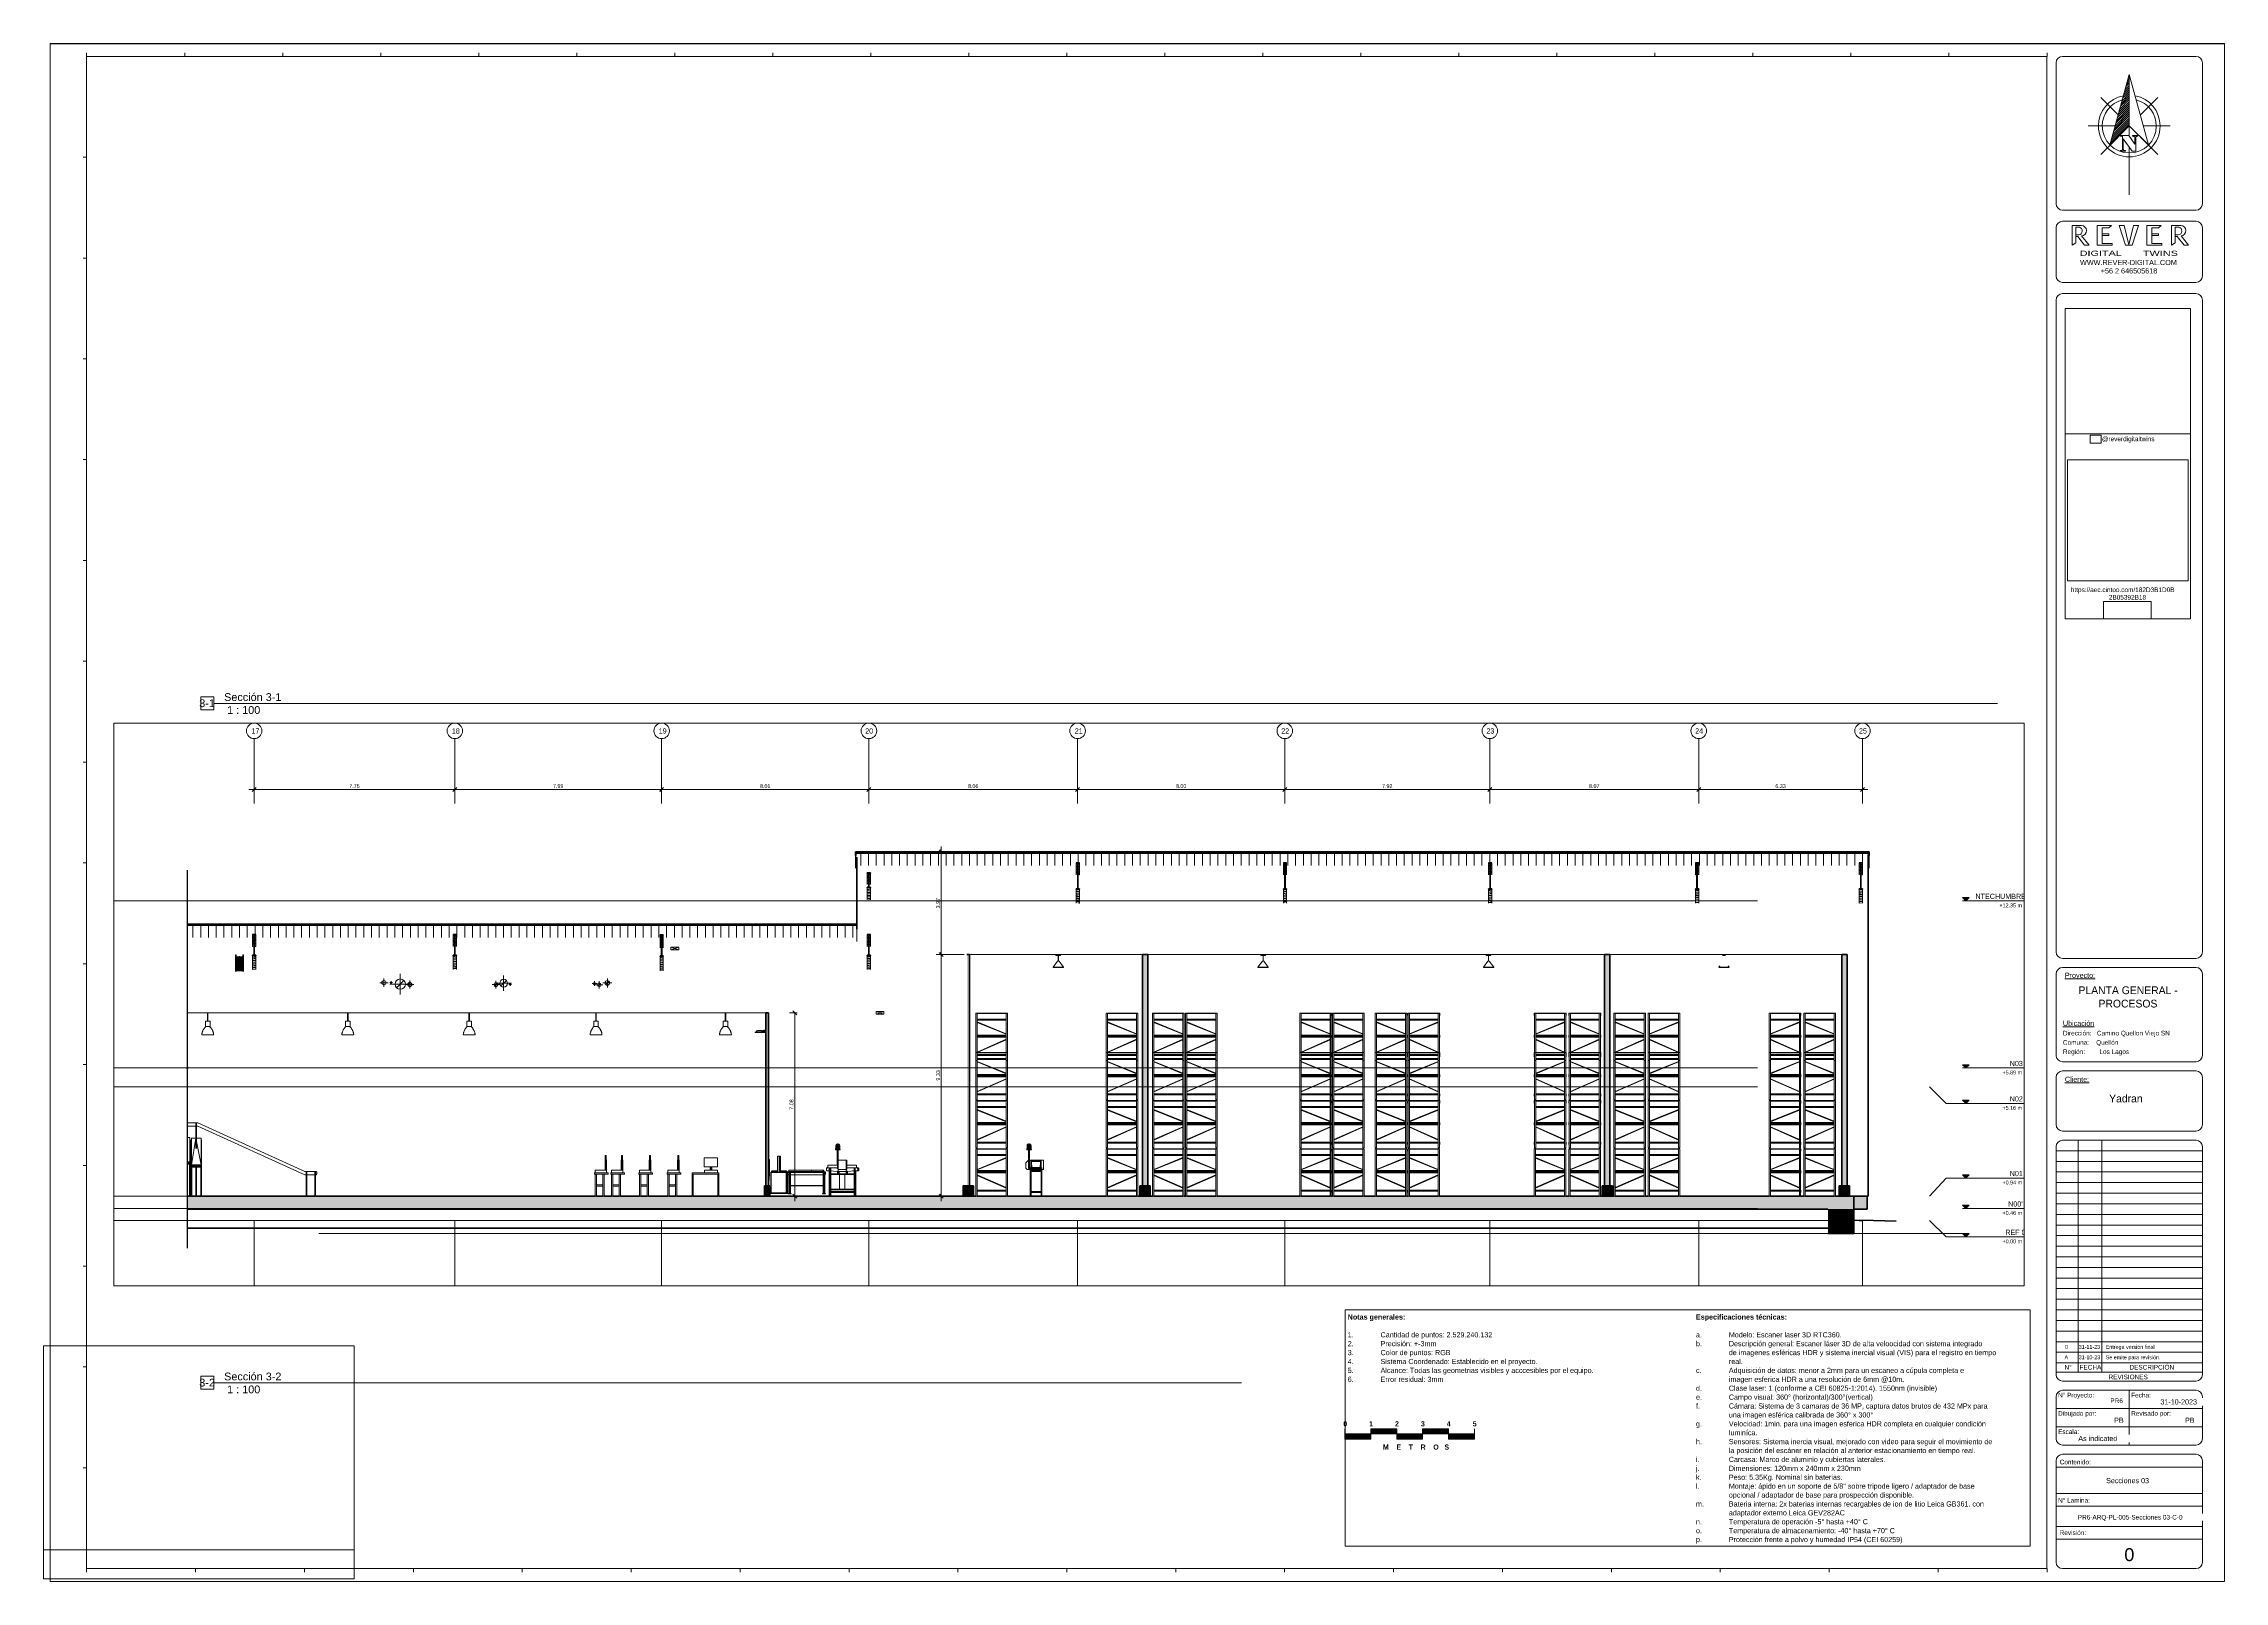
# Paper-space layout 'Layout1' of a CAD drawing. Header units: centimetres. Extents: x 0 to 84.3, y -0.1 to 59.3.
# The model-space entities are those that its viewports show. They can reach past a viewport. Long polylines and large blocks are cut down to what shows.
import ezdxf

# ---------------------------------------------------------------- set-up
doc = ezdxf.new("R2010")
doc.units = ezdxf.units.CM
for name, pattern in [('Centre', [3.175, 0.635, -0.475, 1.59, -0.475]), ('Dash_2_', [0.635, 0.3175, -0.3175]), ('Grid Line', [2.2225, 1.27, -0.3175, 0.3175, -0.3175])]:
    doc.linetypes.add(name, pattern=pattern)
for name, color, linetype, lineweight in [('A-ANNO-DIMS', 7, 'Continuous', 9), ('A-ANNO-DIMS-100', 7, 'Continuous', 9), ('A-ANNO-NOTE', 7, 'Continuous', 9), ('A-CLNG', 7, 'Continuous', 9), ('A-DETL-GENF', 7, 'Continuous', 9), ('A-DETL-MEDM', 7, 'Continuous', 25), ('A-FLOR', 7, 'Continuous', 9), ('A-FLOR-LEVL', 7, 'Continuous', 9), ('A-FLOR-PATT', 7, 'Continuous', 35), ('A-GENM', 7, 'Continuous', 9), ('A-ROOF', 7, 'Continuous', 9), ('A-ROOF-MCUT', 7, 'Continuous', 35), ('A-ROOF-OTLN', 7, 'Continuous', 9), ('A-ROOF-PATT', 7, 'Continuous', 35), ('A-WALL', 7, 'Continuous', 9), ('A-WALL-PATT', 7, 'Continuous', 35), ('C-BLDG-PADS', 7, 'Continuous', 9), ('C-TOPO', 7, 'Continuous', 9), ('C-TOPO-MAJR', 7, 'Continuous', 70), ('E-CABL-TRAY', 7, 'Continuous', 9), ('E-CABL-TRAY-CNTR', 7, 'Continuous', 9), ('E-LITE-EQPM', 7, 'Continuous', 9), ('G-ANNO-REFR', 7, 'Dash_2_', 18), ('G-ANNO-TEXT', 7, 'Continuous', 9), ('G-ANNO-TTLB', 7, 'Continuous', 18), ('G-ANNO-TTLB-THIN', 7, 'Continuous', 18), ('G-IMPT', 7, 'Continuous', 9), ('I-WALL', 7, 'Continuous', 9), ('M-EQPM', 7, 'Continuous', 9), ('M-HVAC-DUCT-CNTR', 7, 'Continuous', 9), ('P-PIPE', 7, 'Continuous', 9), ('P-PIPE-CNTR', 7, 'Continuous', 9), ('Q-SPCQ', 7, 'Continuous', 9), ('S-BEAM', 7, 'Continuous', 9), ('S-GRID', 7, 'Continuous', 9), ('S-GRID-IDEN', 7, 'Continuous', 9)]:
    doc.layers.add(name, color=color, linetype=linetype, lineweight=lineweight)
doc.layers.add('E-CABL-TRAY-ANNO', color=7, linetype='Continuous', lineweight=9, true_color=0x007f00)
doc.layers.add('M-HVAC-DUCT-ANNO', color=7, linetype='Continuous', lineweight=9, true_color=0x007f00)
doc.layers.add('G-ANNO-NPLT', color=7, linetype='Continuous', plot=False)
doc.styles.add('Arial', font='arial.ttf', dxfattribs={"width": 1.5, "height": 0.2})
doc.styles.add('Arial_1', font='arial.ttf', dxfattribs={"height": 0.2})
doc.styles.add('Arial_2', font='arial.ttf', dxfattribs={"height": 0.5})
doc.styles.add('Arial_3', font='arial.ttf', dxfattribs={"height": 0.3})
doc.styles.add('Century Gothic', font='GOTHIC.TTF', dxfattribs={"height": 20})
doc.styles.add('Century Gothic_1', font='GOTHIC.TTF', dxfattribs={"height": 15})
doc.styles.add('Century Gothic_2', font='GOTHIC.TTF', dxfattribs={"height": 9})
doc.styles.add('Century Gothic_3', font='GOTHIC.TTF', dxfattribs={"height": 10})
doc.styles.add('Century Gothic_4', font='GOTHIC.TTF', dxfattribs={"height": 0.18})
doc.styles.add('Century Gothic_5', font='GOTHIC.TTF', dxfattribs={"height": 0.2})
doc.styles.add('Century Gothic_6', font='GOTHIC.TTF', dxfattribs={"height": 0.15})
doc.styles.add('Century Gothic_7', font='GOTHIC.TTF', dxfattribs={"height": 0.3})
doc.styles.add('Century Gothic_B', font='GOTHICB.TTF', dxfattribs={"height": 10})
doc.styles.add('Century Gothic_B_1', font='GOTHICB.TTF', dxfattribs={"width": 0.8, "height": 0.2})
doc.styles.add('Saira Condensed', font='SairaCondensed-Regular.ttf', dxfattribs={"height": 20})
doc.dimstyles.new('FCA_N_Cotas_E100', dxfattribs={"dimscale": 30.48, "dimtxt": 15.662524, "dimasz": 0.492126, "dimexe": 0.656168, "dimexo": 0.656168, "dimgap": 0.032808, "dimtad": 1, "dimlfac": 0.01, "dimrnd": 0.01, "dimzin": 0, "dimdsep": 46, "dimtxsty": 'Century Gothic_1', "dimblk1": 'OBLIQUE', "dimblk2": 'OBLIQUE', "dimsah": 1, "dimcen": 0.09, "dimdle": 0.656168, "dimazin": 2, "dimtfac": 1, "dimtdec": 4, "dimtix": 1, "dimtmove": 0, "dimatfit": 3, "dimfxl": 1, "dimtvp": 1, "dimtolj": 1, "dimtzin": 0, "dimarcsym": 2})
picture_1 = doc.add_image_def('image1.jpg', size_in_pixel=(275, 100))
picture_2 = doc.add_image_def('image2.png', size_in_pixel=(160, 160))
picture_3 = doc.add_image_def('image3.jpeg', size_in_pixel=(2000, 2000))
picture_4 = doc.add_image_def('image4.jpg', size_in_pixel=(434, 317))
pattern_1 = [(45, (-5138.633, 712), (-25.14472, 25.14472), []), (45, (-5138.633, 750.1), (-25.14472, 25.14472), [])]
pattern_2 = [(6.446, (-5138.633, 1099.226), (-25.144916, 2.841023), []), (6.446, (-5138.633, 1103.531), (-25.144916, 2.841023), [])]
pattern_3 = [(7.566, (-5138.633, 1018.542), (-25.144596, 3.33933), []), (7.566, (-5138.633, 1023.602), (-25.144596, 3.33933), [])]
pattern_4 = [(6.42, (-5138.633, 1372.417), (23.8874347, 8.3473396), []), (6.42, (-5138.633, 1376.704), (23.8874347, 8.3473396), [])]
pattern_5 = [(7.542, (-5138.633, 1269.956), (23.4118656, 9.757287), []), (7.542, (-5138.633, 1275), (23.4118656, 9.757287), [])]
pattern_6 = [(6.43, (-5138.633, 1099.388), (-25.144541, 2.833909), []), (6.43, (-5138.633, 1103.682), (-25.144541, 2.833909), [])]
pattern_7 = [(6.779, (-5138.633, 1096.821), (-25.144591, 2.988827), []), (6.779, (-5138.633, 1101.35), (-25.144591, 2.988827), [])]
pattern_8 = [(6.12, (-5138.633, 1334.703), (-25.144692, 2.6956585), []), (6.12, (-5138.633, 1338.788), (-25.144692, 2.6956585), [])]

# ---------------------------------------------------------------- blocks, each defined once
blk = doc.blocks.new('A_RVR_Viñeta A1-PR6-Sin croquis - REF-VIÑETA PAISAJISMO_dwg__X9-1979536-Secciones 03')
at = {"layer": 'G-IMPT', "lineweight": 18}
for p, q in [((14616, -41387), (14762, -41241)), ((14636, -41314), (14762, -41188)), ((14655, -41241), (14762, -41135)), ((14675, -41168), (14762, -41082)), ((14695, -41095), (14762, -41029)), ((14715, -41022), (14762, -40976)), ((14735, -40949), (14762, -40923)), ((14755, -40876), (14762, -40870)), ((14396, -42190), (14762, -41824)), ((14416, -42117), (14762, -41771)), ((14436, -42044), (14762, -41718)), ((14456, -41971), (14762, -41665)), ((14476, -41898), (14762, -41612)), ((14496, -41825), (14762, -41559)), ((14516, -41752), (14762, -41506)), ((14536, -41679), (14762, -41453)), ((14556, -41606), (14762, -41400)), ((14576, -41533), (14762, -41347)), ((14596, -41460), (14762, -41294)), ((14276, -42628), (14762, -42142)), ((14296, -42555), (14762, -42089)), ((14316, -42482), (14762, -42036)), ((14336, -42409), (14762, -41983)), ((14356, -42336), (14762, -41930)), ((14376, -42263), (14762, -41877))]:
    blk.add_line(p, q, dxfattribs=at)
blk = doc.blocks.new('A_RVR_Viñeta A1-PR6-Sin croquis - REF-VIÑETA PAISAJISMO_dwg_North_Arrow-41-1979538-Secciones 03')
at = {"layer": 'G-IMPT', "lineweight": 18}
for p, q in [((0, 1337), (0, -272)), ((-287, 287), (-737, 737)), ((287, 287), (737, 737)), ((-366, 0), (-1062, 0)), ((366, 0), (1062, 0)), ((-287, -287), (-737, -737)), ((0, -549), (0, -1783)), ((287, -287), (737, -737))]:
    blk.add_line(p, q, dxfattribs=at)
at = {"layer": 'G-IMPT', "lineweight": 18, "flags": 128}
for points in [[(-501, -496), (0, 1337), (500, -490), (0, 0)], [(-155, -593), (-155, -600), (-154, -607), (-153, -613), (-152, -617), (-151, -622), (-149, -626), (-147, -628), (-145, -630), (-142, -632), (-139, -633), (-134, -635), (-129, -636), (-123, -637), (-116, -638), (-108, -638), (-100, -638), (-100, -654), (-234, -654), (-234, -638), (-230, -638), (-223, -638), (-216, -638), (-209, -637), (-204, -636), (-199, -635), (-195, -633), (-191, -632), (-188, -630), (-186, -628), (-183, -626), (-181, -622), (-180, -618), (-178, -613), (-177, -607), (-176, -601), (-176, -595), (-176, -266), (-234, -266), (-234, -250), (-16, -250), (144, -471), (144, -314), (144, -307), (143, -300), (142, -294), (141, -289), (140, -285), (138, -281), (136, -278), (134, -276), (131, -274), (127, -272), (122, -270), (117, -269), (111, -268), (104, -267), (97, -266), (89, -266), (87, -266), (87, -250), (221, -250), (221, -266), (217, -266), (209, -266), (203, -267), (197, -268), (191, -269), (186, -270), (182, -271), (178, -273), (176, -275), (174, -277), (172, -280), (170, -285), (168, -289), (167, -294), (166, -300), (166, -307), (166, -314), (166, -654), (75, -654), (-155, -333)]]:
    blk.add_lwpolyline(points, close=True, dxfattribs=at)
at = {"layer": 'G-IMPT', "lineweight": 18}
for radius, start, end in [(800, 100.9232, 180), (700, 105.027, 180), (800, 360, 79.0768), (700, 360, 74.973), (800, 180, 360), (700, 180, 360)]:
    blk.add_arc((0, 0), radius, start, end, dxfattribs=at)
blk.add_blockref('A_RVR_Viñeta A1-PR6-Sin croquis - REF-VIÑETA PAISAJISMO_dwg__X9-1979536-Secciones 03', (-14762, 42189))
blk = doc.blocks.new('A_RVR_Viñeta A1-PR6-Sin croquis - REF-VIÑETA PAISAJISMO_dwg__U3-1979534-Secciones 03')
at = {"layer": 'G-IMPT', "lineweight": 18}
blk.add_line((0, 10), (0, -10), dxfattribs=at)
blk = doc.blocks.new('A_RVR_Viñeta A1-PR6-Sin croquis - REF-VIÑETA PAISAJISMO_dwg__U4-1979535-Secciones 03')
for p in [(0, 0), (596, 0), (1191, 0), (1787, 0), (2382, 0), (2978, 0), (3573, 0), (4169, 0), (4764, 0), (5360, 0), (5956, 0), (6551, 0), (7147, 0), (7742, 0), (8338, 0), (8933, 0), (9529, 0), (10124, 0), (10720, 0)]:
    blk.add_blockref('A_RVR_Viñeta A1-PR6-Sin croquis - REF-VIÑETA PAISAJISMO_dwg__U3-1979534-Secciones 03', p)
blk = doc.blocks.new('A_RVR_Viñeta A1-PR6-Sin croquis - REF-VIÑETA PAISAJISMO_dwg__U1-1979532-Secciones 03')
at = {"layer": 'G-IMPT', "lineweight": 18}
blk.add_line((0, 10), (0, -10), dxfattribs=at)
blk = doc.blocks.new('A_RVR_Viñeta A1-PR6-Sin croquis - REF-VIÑETA PAISAJISMO_dwg__U2-1979533-Secciones 03')
for p in [(0, 0), (536, 0), (1072, 0), (1608, 0), (2144, 0), (2680, 0), (3216, 0), (3752, 0), (4288, 0), (4824, 0), (5360, 0), (5896, 0), (6432, 0), (6968, 0), (7504, 0), (8040, 0), (8576, 0), (9112, 0), (9648, 0), (10184, 0), (10720, 0)]:
    blk.add_blockref('A_RVR_Viñeta A1-PR6-Sin croquis - REF-VIÑETA PAISAJISMO_dwg__U1-1979532-Secciones 03', p)
blk = doc.blocks.new('A_RVR_Viñeta A1-PR6-Sin croquis - A_RVR_Viñeta A1-PR6-Sin croquis-1951034-Secciones 03')
at = {"layer": 'G-ANNO-TTLB', "lineweight": 9}
for p, q in [((0.25, 59.315), (84.25, 59.315)), ((0.25, -0.1), (0.25, 59.315)), ((84.25, 59.315), (84.25, -0.1)), ((1.663, 58.82), (1.663, 0.395)), ((77.397, 58.82), (1.663, 58.82)), ((77.397, 0.395), (77.397, 58.82)), ((77.75, 53.126), (77.75, 58.573)), ((77.998, 58.82), (83.155, 58.82)), ((83.402, 58.573), (83.402, 53.126)), ((1.663, 54.925), (1.522, 54.925)), ((83.155, 52.879), (77.998, 52.879)), ((77.998, 52.452), (83.155, 52.452)), ((78.366, 52.287), (78.726, 52.287)), ((78.366, 51.527), (78.366, 52.287)), ((79.332, 52.287), (79.885, 52.287)), ((79.332, 51.527), (79.332, 52.287)), ((79.885, 52.287), (79.788, 52.203)), ((80.188, 52.287), (80.383, 52.287)), ((80.436, 51.527), (80.188, 52.287)), ((80.383, 52.287), (80.559, 51.545)), ((80.559, 51.545), (80.735, 52.287)), ((80.93, 52.287), (80.681, 51.527)), ((80.735, 52.287), (80.93, 52.287)), ((81.25, 52.287), (81.25, 51.527)), ((81.25, 51.527), (81.25, 52.287)), ((81.25, 52.287), (81.803, 52.287)), ((81.803, 52.287), (81.705, 52.203)), ((82.209, 52.287), (82.569, 52.287)), ((82.209, 51.527), (82.209, 52.287)), ((82.209, 52.287), (82.209, 51.527)), ((82.569, 52.287), (82.209, 52.287)), ((77.75, 50.332), (77.75, 52.205)), ((78.506, 51.621), (78.366, 51.527)), ((78.506, 52.223), (78.506, 51.621)), ((78.647, 52.223), (78.506, 52.223)), ((78.624, 51.924), (78.506, 51.924)), ((78.506, 51.863), (78.582, 51.863)), ((78.582, 51.863), (78.851, 51.527)), ((79.022, 51.527), (78.733, 51.888)), ((78.851, 51.527), (79.022, 51.527)), ((79.91, 51.527), (79.332, 51.527)), ((79.523, 52.203), (79.523, 51.593)), ((79.788, 52.203), (79.523, 52.203)), ((79.523, 51.96), (79.789, 51.96)), ((79.789, 51.895), (79.523, 51.895)), ((79.523, 51.593), (79.91, 51.593)), ((79.789, 51.96), (79.789, 51.895)), ((79.91, 51.593), (79.91, 51.527)), ((80.681, 51.527), (80.436, 51.527)), ((81.828, 51.527), (81.25, 51.527)), ((81.441, 52.203), (81.441, 51.593)), ((81.705, 52.203), (81.441, 52.203)), ((81.441, 51.96), (81.707, 51.96)), ((81.707, 51.895), (81.441, 51.895)), ((81.441, 51.593), (81.828, 51.593)), ((81.707, 51.96), (81.707, 51.895)), ((81.828, 51.593), (81.828, 51.527)), ((82.35, 51.621), (82.209, 51.527)), ((82.35, 52.223), (82.35, 51.621)), ((82.49, 52.223), (82.35, 52.223)), ((82.468, 51.924), (82.35, 51.924)), ((82.35, 51.863), (82.426, 51.863)), ((82.426, 51.863), (82.695, 51.527)), ((82.576, 51.888), (82.866, 51.527)), ((82.695, 51.527), (82.866, 51.527)), ((83.402, 52.205), (83.402, 50.332)), ((1.663, 51.03), (1.522, 51.03)), ((83.155, 50.085), (77.998, 50.085)), ((77.75, 24.219), (77.75, 49.407)), ((83.155, 49.654), (77.998, 49.654)), ((83.402, 49.407), (83.402, 24.219)), ((1.663, 47.135), (1.522, 47.135)), ((1.663, 43.24), (1.522, 43.24)), ((1.663, 39.345), (1.522, 39.345)), ((1.663, 35.45), (1.522, 35.45)), ((1.663, 31.555), (1.522, 31.555)), ((1.663, 27.66), (1.522, 27.66)), ((1.663, 23.765), (1.522, 23.765)), ((77.998, 23.972), (83.155, 23.972)), ((77.998, 23.619), (83.155, 23.619)), ((77.75, 20.225), (77.75, 23.372)), ((83.402, 23.372), (83.402, 20.225)), ((1.663, 19.87), (1.522, 19.87)), ((77.75, 17.548), (77.75, 19.378)), ((77.998, 19.978), (83.155, 19.978)), ((77.998, 19.625), (83.155, 19.625)), ((83.402, 19.378), (83.402, 17.548)), ((83.155, 17.301), (77.998, 17.301)), ((83.155, 16.947), (77.998, 16.947)), ((78.598, 7.989), (78.598, 16.947)), ((79.517, 7.989), (79.517, 16.947)), ((77.75, 16.7), (77.75, 7.883)), ((83.402, 16.538), (77.75, 16.538)), ((83.402, 16.128), (77.75, 16.128)), ((83.402, 7.883), (83.402, 16.7)), ((1.663, 15.975), (1.522, 15.975)), ((83.402, 15.718), (77.75, 15.718)), ((83.402, 15.308), (77.75, 15.308)), ((83.402, 14.898), (77.75, 14.898)), ((83.402, 14.489), (77.75, 14.489)), ((83.402, 14.079), (77.75, 14.079)), ((83.402, 13.669), (77.75, 13.669)), ((83.402, 13.259), (77.75, 13.259)), ((83.402, 12.85), (77.75, 12.85)), ((1.663, 12.08), (1.522, 12.08)), ((83.402, 12.44), (77.75, 12.44)), ((83.402, 12.03), (77.75, 12.03)), ((83.402, 11.62), (77.75, 11.62)), ((83.402, 11.211), (77.75, 11.211)), ((83.402, 10.801), (77.75, 10.801)), ((83.402, 10.391), (77.75, 10.391)), ((83.402, 9.981), (77.75, 9.981)), ((83.402, 9.572), (77.75, 9.572)), ((83.402, 9.162), (77.75, 9.162)), ((83.402, 8.752), (77.75, 8.752)), ((1.663, 8.185), (1.522, 8.185)), ((77.75, 8.342), (83.402, 8.342)), ((83.402, 7.989), (77.75, 7.989)), ((77.998, 7.636), (83.155, 7.636)), ((77.75, 5.411), (77.75, 7.035)), ((77.998, 7.283), (83.155, 7.283)), ((80.576, 7.283), (80.576, 5.163)), ((83.402, 7.035), (83.402, 5.411)), ((77.75, 6.576), (83.402, 6.576)), ((77.75, 5.87), (83.402, 5.87)), ((83.155, 5.163), (77.998, 5.163)), ((1.663, 4.29), (1.522, 4.29)), ((77.75, 4.563), (77.75, 0.642)), ((83.402, 4.315), (77.75, 4.315)), ((83.155, 4.81), (77.998, 4.81)), ((83.402, 0.642), (83.402, 4.563)), ((83.402, 3.295), (77.75, 3.295)), ((83.402, 2.8), (77.75, 2.8)), ((83.402, 2.025), (77.75, 2.025)), ((83.402, 1.53), (77.75, 1.53)), ((1.663, 0.395), (77.397, 0.395)), ((77.998, 0.395), (83.155, 0.395)), ((84.25, -0.1), (0.25, -0.1))]:
    blk.add_line(p, q, dxfattribs=at)
for centre, radius, start, end in [((77.998, 58.573), 0.247, 90, 180), ((83.155, 58.573), 0.247, 0, 90), ((77.998, 53.126), 0.247, 180, 270), ((83.155, 53.126), 0.247, 270, 0), ((77.998, 52.205), 0.247, 90, 180), ((78.72, 52.087), 0.2, 273.74692, 88.23868), ((82.563, 52.087), 0.2, 273.74692, 88.23868), ((83.155, 52.205), 0.247, 0, 90), ((78.609, 52.076), 0.152, 275.61019, 75.75727), ((82.453, 52.076), 0.152, 275.61019, 75.75727), ((77.998, 50.332), 0.247, 180, 270), ((83.155, 50.332), 0.247, 270, 0), ((77.998, 49.407), 0.247, 90, 180), ((83.155, 49.407), 0.247, 0, 90), ((77.998, 24.219), 0.247, 180, 270), ((77.998, 23.372), 0.247, 90, 180), ((83.155, 24.219), 0.247, 270, 0), ((83.155, 23.372), 0.247, 0, 90), ((77.998, 20.225), 0.247, 180, 270), ((83.155, 20.225), 0.247, 270, 0), ((77.998, 19.378), 0.247, 90, 180), ((83.155, 19.378), 0.247, 0, 90), ((77.998, 17.548), 0.247, 180, 270), ((77.998, 16.7), 0.247, 90, 180), ((83.155, 17.548), 0.247, 270, 0), ((83.155, 16.7), 0.247, 0, 90), ((77.998, 7.883), 0.247, 180, 270), ((83.155, 7.883), 0.247, 270, 0), ((77.998, 7.035), 0.247, 90, 180), ((83.155, 7.035), 0.247, 0, 90), ((77.998, 5.411), 0.247, 180, 270), ((83.155, 5.411), 0.247, 270, 0), ((77.998, 4.563), 0.247, 90, 180), ((83.155, 4.563), 0.247, 0, 90), ((77.998, 0.642), 0.247, 180, 270), ((83.155, 0.642), 0.247, 270, 0)]:
    blk.add_arc(centre, radius, start, end, dxfattribs=at)
at = {"layer": 'G-ANNO-TTLB-THIN'}
for p, q in [((0.25, 59.3), (0.25, -0.1)), ((84.25, 59.3), (0.25, 59.3)), ((84.25, -0.1), (84.25, 59.3)), ((0.25, -0.1), (84.25, -0.1))]:
    blk.add_line(p, q, dxfattribs=at)
for name, p, xscale, yscale, zscale in [('A_RVR_Viñeta A1-PR6-Sin croquis - REF-VIÑETA PAISAJISMO_dwg__U2-1979533-Secciones 03', (1.663, 58.891), 0.007064760302774262, 0.007064760302774262, 0.007064760302774262), ('A_RVR_Viñeta A1-PR6-Sin croquis - REF-VIÑETA PAISAJISMO_dwg_North_Arrow-41-1979538-Secciones 03', (80.576, 56.132), 0.001490088404423272, 0.001490088404423272, 0.001490088404423272)]:
    blk.add_blockref(name, p, dxfattribs=dict(xscale=xscale, yscale=yscale, zscale=zscale))
at = {"extrusion": (0, 0, -1), "xscale": 0.007064760302774262, "yscale": 0.007064760302774262, "zscale": -0.007064760302774262, "rotation": 180}
blk.add_blockref('A_RVR_Viñeta A1-PR6-Sin croquis - REF-VIÑETA PAISAJISMO_dwg__U4-1979535-Secciones 03', (-1.663, 0.324), dxfattribs=at)
at = {"layer": 'G-ANNO-TTLB', "lineweight": 9, "attachment_point": 1}
for s, insert, char_height, width, style in [('WWW.REVER-DIGITAL.COM   ', (78.673, 50.958), 0.2, 4.82616, 'Arial_1'), ('DIGITAL       TWINS', (78.659, 51.314), 0.2, 4.7019, 'Arial'), ('+56 2 646505618', (79.473, 50.634), 0.2, 2.70169, 'Arial_1'), ('\\L Proyecto:', (78.012, 23.417), 0.2, 1.68354, 'Century Gothic_5'), ('\\LUbicación', (78.012, 21.561), 0.2, 1.71561, 'Century Gothic_5'), ('Dirección:   Camino Quellon Viejo SN', (78.012, 21.173), 0.18, 5.31519, 'Century Gothic_4'), ('Comuna:    Quellón', (78.012, 20.814), 0.18, 2.81392, 'Century Gothic_4'), ('Región:        Los Lagos', (78.012, 20.455), 0.18, 3.09451, 'Century Gothic_4'), ('\\L Cliente:', (78.012, 19.399), 0.2, 1.3789, 'Century Gothic_5'), ('A ', (78.075, 8.633), 0.15, 0.23249, 'Century Gothic_6'), ('0 ', (78.095, 9.035), 0.15, 0.20844, 'Century Gothic_6'), ('31-11-23 ', (78.622, 9.035), 0.15, 1.11435, 'Century Gothic_6'), ('31-10-23 ', (78.622, 8.633), 0.15, 1.11435, 'Century Gothic_6'), ('Se emite para revisión.', (79.666, 8.633), 0.15, 2.84599, 'Century Gothic_6'), ('Entrega versión final', (79.666, 9.035), 0.15, 2.52532, 'Century Gothic_6'), ('N° ', (78.073, 8.264), 0.18, 0.39283, 'Century Gothic_4'), ('FECHA ', (78.653, 8.264), 0.18, 1.02616, 'Century Gothic_4'), ('REVISIONES', (79.774, 7.889), 0.18, 1.61941, 'Century Gothic_4'), ('DESCRIPCIÓN', (80.583, 8.264), 0.18, 1.9962, 'Century Gothic_4'), ('N° Proyecto:', (77.824, 7.186), 0.18, 1.77173, 'Century Gothic_4'), ('PR6', (79.845, 6.969), 0.18, 0.5211, 'Century Gothic_4'), ('Fecha:', (80.65, 7.186), 0.18, 0.99409, 'Century Gothic_4'), ('Dibujado por:', (77.824, 6.48), 0.18, 1.96413, 'Century Gothic_4'), ('Revisado por:', (80.65, 6.48), 0.18, 1.9481, 'Century Gothic_4'), ('Escala:', (77.824, 5.773), 0.18, 1.01013, 'Century Gothic_4'), ('Contenido:', (77.887, 4.602), 0.18, 1.61941, 'Century Gothic_4'), ('N° Lamina:', (77.824, 3.121), 0.18, 1.55527, 'Century Gothic_4'), ('Revisión:', (77.887, 1.873), 0.18, 1.2346, 'Century Gothic_4')]:
    blk.add_mtext(s, dxfattribs=dict(at, insert=insert, char_height=char_height, width=width, style=style))
at = {"layer": 'G-ANNO-TTLB', "lineweight": 9, "insert": (80.384, 1.184), "char_height": 0.5, "width": 0.56118, "attachment_point": 1, "style": 'Arial_2', "bg_fill": 3, "box_fill_scale": 1.25, "bg_fill_color": 256, "bg_fill_true_color": 13158600, "bg_fill_transparency": 0}
blk.add_mtext('0 ', dxfattribs=at)
blk = doc.blocks.new('Viewport - 3mm-1116248-Secciones 03')
at = {"layer": 'G-ANNO-TTLB', "lineweight": 9}
for p, q in [((-0.5, -0.25), (-0.5, 0.25)), ((-0.5, 0.25), (0, 0.25)), ((0, 0.25), (0, -0.25)), ((0, -0.25), (-0.5, -0.25))]:
    blk.add_line(p, q, dxfattribs=at)
blk = doc.blocks.new('2017-FL-Escala gráfica - 2017-FL-Escala gráfica-1977684-Secciones 03')
at = {"layer": 'A-ANNO-NOTE'}
for points in [[(1, 0), (1, -0.2), (0, -0.2), (0, 0)], [(2, 0.2), (2, 0), (1, 0), (1, 0.2)], [(3, -0.2), (2, -0.2), (2, 0), (3, 0)], [(3, 0), (3, 0.2), (4, 0.2), (4, 0)], [(5, -0.2), (4, -0.2), (4, 0), (5, 0)]]:
    blk.add_hatch(color=256, dxfattribs=at).paths.add_polyline_path(points)
for p, q in [((0, 0.2), (0, -0.2)), ((1, 0), (0, 0)), ((0, 0), (0, -0.2)), ((2, 0.2), (1, 0.2)), ((1, 0.2), (1, 0)), ((1, 0), (2, 0)), ((1, -0.2), (1, 0)), ((2, 0), (2, 0.2)), ((3, 0), (2, 0)), ((2, 0), (2, -0.2)), ((4, 0.2), (3, 0.2)), ((3, 0.2), (3, 0)), ((3, 0), (4, 0)), ((3, -0.2), (3, 0)), ((4, 0), (4, 0.2)), ((5, 0), (4, 0)), ((4, 0), (4, -0.2)), ((5, 0.2), (5, -0.2)), ((5, -0.2), (5, 0)), ((0, -0.2), (1, -0.2)), ((2, -0.2), (3, -0.2)), ((4, -0.2), (5, -0.2))]:
    blk.add_line(p, q, dxfattribs=at)
at = {"layer": 'A-ANNO-NOTE', "char_height": 0.2, "attachment_point": 1, "style": 'Century Gothic_B_1', "bg_fill": 3, "box_fill_scale": 1.25, "bg_fill_color": 256, "bg_fill_true_color": 13158600, "bg_fill_transparency": 0}
for s, insert, width in [('\\fCentury Gothic|b1|i0|c0|p34|;\\W.8;0', (-0.064, 0.489), 0.15392), ('\\fCentury Gothic|b1|i0|c0|p34|;\\W.8;1', (0.936, 0.489), 0.15392), ('\\fCentury Gothic|b1|i0|c0|p34|;\\W.8;2', (1.936, 0.489), 0.15392), ('\\fCentury Gothic|b1|i0|c0|p34|;\\W.8;3', (2.936, 0.489), 0.15392), ('\\fCentury Gothic|b1|i0|c0|p34|;\\W.8;4', (3.936, 0.489), 0.15392), ('\\fCentury Gothic|b1|i0|c0|p34|;\\W.8;5', (4.936, 0.489), 0.15392), ('M    E    T    R    O   S', (1.468, -0.411), 2.50127)]:
    blk.add_mtext(s, dxfattribs=dict(at, insert=insert, width=width))
blk = doc.blocks.new('PQ_RVR_EST-01_ZZ_ZZ_MO_T_A_rvt-2-Sección 3-2')
at = {"layer": 'A-FLOR-PATT', "lineweight": 9, "true_color": 0x9a9a9a}
blk.add_hatch(color=253, dxfattribs=at).paths.add_polyline_path([(2109.22, 44), (2109.22, 94), (-4380.02, 94), (-4380.02, 44), (2057.62, 44)])
at = {"layer": 'A-WALL-PATT', "lineweight": 9, "true_color": 0x9a9a9a}
blk.add_hatch(color=253, dxfattribs=at).paths.add_polyline_path([(1957.62, -50), (2057.62, -50), (2057.62, 44), (1957.62, 44), (1957.62, 41.93)])
at = {"layer": 'S-BEAM', "true_color": 0xc0c0c0}
h = blk.add_hatch(dxfattribs=at)
h.set_pattern_fill('FP_9', color=9, style=0, pattern_type=2)
h.set_pattern_definition(pattern_1)
h.paths.add_polyline_path([(-933.58, 1279.91), (-933.58, 1280.5), (-939.47, 1280.5), (-939.47, 1380.89), (-933.58, 1380.89), (-933.58, 1381.47), (-946.08, 1381.47), (-946.08, 1380.89), (-940.18, 1380.89), (-940.18, 1280.5), (-946.08, 1280.5), (-946.08, 1279.91)])
h = blk.add_hatch(dxfattribs=at)
h.set_pattern_fill('FP_22', color=9, style=0, pattern_type=2)
h.set_pattern_definition(pattern_4)
edge = h.paths.add_edge_path()
edge.add_line((-940.18, 1334.63), (-940.18, 1380.89))
edge.add_line((-940.18, 1380.89), (-946.08, 1380.89))
edge.add_line((-946.08, 1380.89), (-946.08, 1334.63))
h = blk.add_hatch(dxfattribs=at)
h.set_pattern_fill('FP_22', color=9, style=0, pattern_type=2)
h.set_pattern_definition(pattern_4)
edge = h.paths.add_edge_path()
edge.add_line((-933.58, 1334.63), (-933.58, 1380.89))
edge.add_line((-933.58, 1380.89), (-939.47, 1380.89))
edge.add_line((-939.47, 1380.89), (-939.47, 1334.63))
edge.add_line((-939.47, 1334.63), (-936.44, 1334.63))
h = blk.add_hatch(dxfattribs=at)
h.set_pattern_fill('FP_9', color=9, style=0, pattern_type=2)
h.set_pattern_definition(pattern_1)
h.paths.add_polyline_path([(-133.18, 1279.91), (-133.18, 1280.5), (-139.08, 1280.5), (-139.08, 1380.89), (-133.18, 1380.89), (-133.18, 1381.47), (-145.68, 1381.47), (-145.68, 1380.89), (-139.79, 1380.89), (-139.79, 1280.5), (-145.68, 1280.5), (-145.68, 1279.91)])
h = blk.add_hatch(dxfattribs=at)
h.set_pattern_fill('FP_22', color=9, style=0, pattern_type=2)
h.set_pattern_definition(pattern_4)
edge = h.paths.add_edge_path()
edge.add_line((-139.79, 1334.63), (-139.79, 1380.89))
edge.add_line((-139.79, 1380.89), (-145.68, 1380.89))
edge.add_line((-145.68, 1380.89), (-145.68, 1334.63))
h = blk.add_hatch(dxfattribs=at)
h.set_pattern_fill('FP_22', color=9, style=0, pattern_type=2)
h.set_pattern_definition(pattern_4)
edge = h.paths.add_edge_path()
edge.add_line((-133.18, 1334.63), (-133.18, 1380.89))
edge.add_line((-133.18, 1380.89), (-139.08, 1380.89))
edge.add_line((-139.08, 1380.89), (-139.08, 1334.63))
edge.add_line((-139.08, 1334.63), (-137.61, 1334.63))
h = blk.add_hatch(dxfattribs=at)
h.set_pattern_fill('FP_9', color=9, style=0, pattern_type=2)
h.set_pattern_definition(pattern_1)
h.paths.add_polyline_path([(646.54, 1279.91), (659.04, 1279.91), (659.04, 1280.5), (653.15, 1280.5), (653.15, 1380.89), (659.04, 1380.89), (659.04, 1381.47), (646.54, 1381.47), (646.54, 1380.89), (652.44, 1380.89), (652.44, 1280.5), (646.54, 1280.5)])
h = blk.add_hatch(dxfattribs=at)
h.set_pattern_fill('FP_22', color=9, style=0, pattern_type=2)
h.set_pattern_definition(pattern_4)
edge = h.paths.add_edge_path()
edge.add_line((652.44, 1334.63), (652.44, 1380.89))
edge.add_line((652.44, 1380.89), (646.54, 1380.89))
edge.add_line((646.54, 1380.89), (646.54, 1334.63))
h = blk.add_hatch(dxfattribs=at)
h.set_pattern_fill('FP_22', color=9, style=0, pattern_type=2)
h.set_pattern_definition(pattern_4)
edge = h.paths.add_edge_path()
edge.add_line((659.04, 1334.63), (659.04, 1380.89))
edge.add_line((659.04, 1380.89), (653.15, 1380.89))
edge.add_line((653.15, 1380.89), (653.15, 1334.63))
h = blk.add_hatch(dxfattribs=at)
h.set_pattern_fill('FP_9', color=9, style=0, pattern_type=2)
h.set_pattern_definition(pattern_1)
h.paths.add_polyline_path([(1446.14, 1279.91), (1458.64, 1279.91), (1458.64, 1280.5), (1452.74, 1280.5), (1452.74, 1380.89), (1458.64, 1380.89), (1458.64, 1381.47), (1446.14, 1381.47), (1446.14, 1380.89), (1452.03, 1380.89), (1452.03, 1280.5), (1446.14, 1280.5)])
h = blk.add_hatch(dxfattribs=at)
h.set_pattern_fill('FP_22', color=9, style=0, pattern_type=2)
h.set_pattern_definition(pattern_4)
edge = h.paths.add_edge_path()
edge.add_line((1452.03, 1334.63), (1452.03, 1380.89))
edge.add_line((1452.03, 1380.89), (1446.14, 1380.89))
edge.add_line((1446.14, 1380.89), (1446.14, 1334.63))
h = blk.add_hatch(dxfattribs=at)
h.set_pattern_fill('FP_22', color=9, style=0, pattern_type=2)
h.set_pattern_definition(pattern_4)
edge = h.paths.add_edge_path()
edge.add_line((1458.64, 1334.63), (1458.64, 1380.89))
edge.add_line((1458.64, 1380.89), (1452.74, 1380.89))
edge.add_line((1452.74, 1380.89), (1452.74, 1334.63))
h = blk.add_hatch(dxfattribs=at)
h.set_pattern_fill('FP_9', color=9, style=0, pattern_type=2)
h.set_pattern_definition(pattern_1)
h.paths.add_polyline_path([(2078.69, 1279.91), (2091.19, 1279.91), (2091.19, 1280.5), (2085.29, 1280.5), (2085.29, 1380.89), (2091.19, 1380.89), (2091.19, 1381.47), (2078.69, 1381.47), (2078.69, 1380.89), (2084.58, 1380.89), (2084.58, 1280.5), (2078.69, 1280.5)])
h = blk.add_hatch(dxfattribs=at)
h.set_pattern_fill('FP_22', color=9, style=0, pattern_type=2)
h.set_pattern_definition(pattern_4)
edge = h.paths.add_edge_path()
edge.add_line((2084.58, 1334.63), (2084.58, 1380.89))
edge.add_line((2084.58, 1380.89), (2078.69, 1380.89))
edge.add_line((2078.69, 1380.89), (2078.69, 1334.63))
h = blk.add_hatch(dxfattribs=at)
h.set_pattern_fill('FP_22', color=9, style=0, pattern_type=2)
h.set_pattern_definition(pattern_4)
edge = h.paths.add_edge_path()
edge.add_line((2091.19, 1334.63), (2091.19, 1380.89))
edge.add_line((2091.19, 1380.89), (2085.29, 1380.89))
edge.add_line((2085.29, 1380.89), (2085.29, 1334.63))
h = blk.add_hatch(dxfattribs=at)
h.set_pattern_fill('FP_9', color=9, style=0, pattern_type=2)
h.set_pattern_definition(pattern_1)
h.paths.add_polyline_path([(-1740.95, 1286.5), (-1740.95, 1287.09), (-1746.84, 1287.09), (-1746.84, 1341.95), (-1740.95, 1341.95), (-1740.95, 1342.53), (-1753.45, 1342.53), (-1753.45, 1341.95), (-1747.55, 1341.95), (-1747.55, 1287.09), (-1753.45, 1287.09), (-1753.45, 1286.5)])
h = blk.add_hatch(dxfattribs=at)
h.set_pattern_fill('FP_27', color=9, style=0, pattern_type=2)
h.set_pattern_definition(pattern_8)
edge = h.paths.add_edge_path()
edge.add_line((-1747.55, 1297.9), (-1747.55, 1341.95))
edge.add_line((-1747.55, 1341.95), (-1753.45, 1341.95))
edge.add_line((-1753.45, 1341.95), (-1753.45, 1297.9))
h = blk.add_hatch(dxfattribs=at)
h.set_pattern_fill('FP_27', color=9, style=0, pattern_type=2)
h.set_pattern_definition(pattern_8)
edge = h.paths.add_edge_path()
edge.add_line((-1740.95, 1297.9), (-1740.95, 1341.95))
edge.add_line((-1740.95, 1341.95), (-1746.84, 1341.87))
edge.add_line((-1746.84, 1341.87), (-1746.84, 1297.9))
h = blk.add_hatch(dxfattribs=at)
h.set_pattern_fill('FP_26', color=9, style=0, pattern_type=2)
h.set_pattern_definition([(6.671, (-5138.633, 1278.642), (-25.144878, 2.94088), []), (6.671, (-5138.633, 1283.098), (-25.144878, 2.94088), [])])
edge = h.paths.add_edge_path()
edge.add_line((-1740.95, 1238.4), (-1740.95, 1286.5))
edge.add_line((-1740.95, 1286.5), (-1753.45, 1286.5))
edge.add_line((-1753.45, 1286.5), (-1753.45, 1238.4))
h = blk.add_hatch(dxfattribs=at)
h.set_pattern_fill('FP_23', color=9, style=0, pattern_type=2)
h.set_pattern_definition(pattern_5)
edge = h.paths.add_edge_path()
edge.add_line((-933.58, 1225.35), (-933.58, 1279.91))
edge.add_line((-933.58, 1279.91), (-946.08, 1279.91))
edge.add_line((-946.08, 1279.91), (-946.08, 1225.35))
h = blk.add_hatch(dxfattribs=at)
h.set_pattern_fill('FP_23', color=9, style=0, pattern_type=2)
h.set_pattern_definition(pattern_5)
edge = h.paths.add_edge_path()
edge.add_line((-133.18, 1225.35), (-133.18, 1279.91))
edge.add_line((-133.18, 1279.91), (-145.68, 1279.91))
edge.add_line((-145.68, 1279.91), (-145.68, 1225.35))
h = blk.add_hatch(dxfattribs=at)
h.set_pattern_fill('FP_23', color=9, style=0, pattern_type=2)
h.set_pattern_definition(pattern_5)
edge = h.paths.add_edge_path()
edge.add_line((659.04, 1225.35), (659.04, 1279.91))
edge.add_line((659.04, 1279.91), (646.54, 1279.91))
edge.add_line((646.54, 1279.91), (646.54, 1225.35))
h = blk.add_hatch(dxfattribs=at)
h.set_pattern_fill('FP_23', color=9, style=0, pattern_type=2)
h.set_pattern_definition(pattern_5)
edge = h.paths.add_edge_path()
edge.add_line((1458.64, 1225.35), (1458.64, 1279.91))
edge.add_line((1458.64, 1279.91), (1446.14, 1279.91))
edge.add_line((1446.14, 1279.91), (1446.14, 1225.35))
h = blk.add_hatch(dxfattribs=at)
h.set_pattern_fill('FP_23', color=9, style=0, pattern_type=2)
h.set_pattern_definition(pattern_5)
edge = h.paths.add_edge_path()
edge.add_line((2091.19, 1225.35), (2091.19, 1279.91))
edge.add_line((2091.19, 1279.91), (2078.69, 1279.91))
edge.add_line((2078.69, 1279.91), (2078.69, 1225.35))
h = blk.add_hatch(dxfattribs=at)
h.set_pattern_fill('FP_9', color=9, style=0, pattern_type=2)
h.set_pattern_definition(pattern_1)
h.paths.add_polyline_path([(-4128.33, 1024.05), (-4115.83, 1024.05), (-4115.83, 1024.63), (-4121.73, 1024.63), (-4121.73, 1104.23), (-4115.83, 1104.23), (-4115.83, 1104.82), (-4128.33, 1104.82), (-4128.33, 1104.23), (-4122.44, 1104.23), (-4122.44, 1024.63), (-4128.33, 1024.63)])
h = blk.add_hatch(dxfattribs=at)
h.set_pattern_fill('FP_9', color=9, style=0, pattern_type=2)
h.set_pattern_definition(pattern_1)
h.paths.add_polyline_path([(-3340.6, 1024.05), (-3340.6, 1024.63), (-3346.49, 1024.63), (-3346.49, 1104.37), (-3340.6, 1104.37), (-3340.6, 1104.96), (-3353.1, 1104.96), (-3353.1, 1104.37), (-3347.2, 1104.37), (-3347.2, 1024.63), (-3353.1, 1024.63), (-3353.1, 1024.05)])
h = blk.add_hatch(dxfattribs=at)
h.set_pattern_fill('FP_24', color=9, style=0, pattern_type=2)
h.set_pattern_definition(pattern_6)
edge = h.paths.add_edge_path()
edge.add_line((-3347.2, 1058.04), (-3347.2, 1104.37))
edge.add_line((-3347.2, 1104.37), (-3353.1, 1104.37))
edge.add_line((-3353.1, 1104.37), (-3353.1, 1058.04))
h = blk.add_hatch(dxfattribs=at)
h.set_pattern_fill('FP_24', color=9, style=0, pattern_type=2)
h.set_pattern_definition(pattern_6)
edge = h.paths.add_edge_path()
edge.add_line((-3340.6, 1058.04), (-3340.6, 1104.37))
edge.add_line((-3340.6, 1104.37), (-3346.49, 1104.3))
edge.add_line((-3346.49, 1104.3), (-3346.49, 1058.04))
h = blk.add_hatch(dxfattribs=at)
h.set_pattern_fill('FP_9', color=9, style=0, pattern_type=2)
h.set_pattern_definition(pattern_1)
h.paths.add_polyline_path([(-1740.95, 1024.05), (-1740.95, 1024.63), (-1746.84, 1024.63), (-1746.84, 1104.37), (-1740.95, 1104.37), (-1740.95, 1104.96), (-1753.45, 1104.96), (-1753.45, 1104.37), (-1747.55, 1104.37), (-1747.55, 1024.63), (-1753.45, 1024.63), (-1753.45, 1024.05)])
h = blk.add_hatch(dxfattribs=at)
h.set_pattern_fill('FP_24', color=9, style=0, pattern_type=2)
h.set_pattern_definition(pattern_6)
edge = h.paths.add_edge_path()
edge.add_line((-1747.55, 1058.04), (-1747.55, 1104.37))
edge.add_line((-1747.55, 1104.37), (-1753.45, 1104.37))
edge.add_line((-1753.45, 1104.37), (-1753.45, 1058.04))
h = blk.add_hatch(dxfattribs=at)
h.set_pattern_fill('FP_24', color=9, style=0, pattern_type=2)
h.set_pattern_definition(pattern_6)
edge = h.paths.add_edge_path()
edge.add_line((-1740.95, 1058.04), (-1740.95, 1104.37))
edge.add_line((-1740.95, 1104.37), (-1746.84, 1104.3))
edge.add_line((-1746.84, 1104.3), (-1746.84, 1058.04))
h = blk.add_hatch(dxfattribs=at)
h.set_pattern_fill('FP_20', color=9, style=0, pattern_type=2)
h.set_pattern_definition(pattern_2)
edge = h.paths.add_edge_path()
edge.add_line((-4122.44, 1057.79), (-4122.44, 1104.23))
edge.add_line((-4122.44, 1104.23), (-4128.33, 1104.23))
edge.add_line((-4128.33, 1104.23), (-4128.33, 1057.79))
h = blk.add_hatch(dxfattribs=at)
h.set_pattern_fill('FP_20', color=9, style=0, pattern_type=2)
h.set_pattern_definition(pattern_2)
edge = h.paths.add_edge_path()
edge.add_line((-4115.83, 1057.79), (-4115.83, 1104.23))
edge.add_line((-4115.83, 1104.23), (-4121.73, 1104.23))
edge.add_line((-4121.73, 1104.23), (-4121.73, 1057.79))
h = blk.add_hatch(dxfattribs=at)
h.set_pattern_fill('FP_9', color=9, style=0, pattern_type=2)
h.set_pattern_definition(pattern_1)
h.paths.add_polyline_path([(-2541.51, 1021.47), (-2541.51, 1022.06), (-2547.4, 1022.06), (-2547.4, 1102.34), (-2541.51, 1102.34), (-2541.51, 1102.92), (-2554.01, 1102.92), (-2554.01, 1102.34), (-2548.11, 1102.34), (-2548.11, 1022.06), (-2554.01, 1022.06), (-2554.01, 1021.47)])
h = blk.add_hatch(dxfattribs=at)
h.set_pattern_fill('FP_25', color=9, style=0, pattern_type=2)
h.set_pattern_definition(pattern_7)
edge = h.paths.add_edge_path()
edge.add_line((-2548.11, 1053.44), (-2548.11, 1102.34))
edge.add_line((-2548.11, 1102.34), (-2554.01, 1102.34))
edge.add_line((-2554.01, 1102.34), (-2554.01, 1053.44))
h = blk.add_hatch(dxfattribs=at)
h.set_pattern_fill('FP_25', color=9, style=0, pattern_type=2)
h.set_pattern_definition(pattern_7)
edge = h.paths.add_edge_path()
edge.add_line((-2541.51, 1053.44), (-2541.51, 1102.34))
edge.add_line((-2541.51, 1102.34), (-2547.4, 1102.34))
edge.add_line((-2547.4, 1102.34), (-2547.4, 1053.44))
h = blk.add_hatch(dxfattribs=at)
h.set_pattern_fill('FP_21', color=9, style=0, pattern_type=2)
h.set_pattern_definition(pattern_3)
edge = h.paths.add_edge_path()
edge.add_line((-4115.83, 969.31), (-4115.83, 1024.05))
edge.add_line((-4115.83, 1024.05), (-4128.33, 1024.05))
edge.add_line((-4128.33, 1024.05), (-4128.33, 969.31))
h = blk.add_hatch(dxfattribs=at)
h.set_pattern_fill('FP_21', color=9, style=0, pattern_type=2)
h.set_pattern_definition(pattern_3)
edge = h.paths.add_edge_path()
edge.add_line((-3340.6, 969.31), (-3340.6, 1024.05))
edge.add_line((-3340.6, 1024.05), (-3353.1, 1024.05))
edge.add_line((-3353.1, 1024.05), (-3353.1, 969.31))
h = blk.add_hatch(dxfattribs=at)
h.set_pattern_fill('FP_21', color=9, style=0, pattern_type=2)
h.set_pattern_definition(pattern_3)
edge = h.paths.add_edge_path()
edge.add_line((-1740.95, 969.31), (-1740.95, 1024.05))
edge.add_line((-1740.95, 1024.05), (-1753.45, 1024.05))
edge.add_line((-1753.45, 1024.05), (-1753.45, 969.31))
h = blk.add_hatch(dxfattribs=at)
h.set_pattern_fill('FP_11', color=9, style=0, pattern_type=2)
h.set_pattern_definition([(7.888, (-5138.633, 1015.53), (-25.145069, 3.48413), []), (7.888, (-5138.633, 1020.809), (-25.145069, 3.48413), [])])
edge = h.paths.add_edge_path()
edge.add_line((-2541.51, 964.33), (-2541.51, 1021.47))
edge.add_line((-2541.51, 1021.47), (-2554.01, 1021.47))
edge.add_line((-2554.01, 1021.47), (-2554.01, 964.33))
at = {"layer": 'A-FLOR', "lineweight": 35}
for p, q in [((-4371.86, 94), (-4380.02, 94)), ((-4366, 94), (-4369.06, 94)), ((-4347.77, 94), (-4363.2, 94)), ((-4328, 94), (-4344.93, 94)), ((-3921.69, 94), (-4325.2, 94)), ((-3887.79, 94), (-3918.85, 94)), ((-2804.04, 94), (-3884.95, 94)), ((-2774.64, 94), (-2799.16, 94)), ((-2741.2, 94), (-2769.77, 94)), ((-2711.8, 94), (-2736.32, 94)), ((-2633.16, 94), (-2706.93, 94)), ((-2603.76, 94), (-2628.28, 94)), ((-2523.69, 94), (-2598.89, 94)), ((-2494.3, 94), (-2518.82, 94)), ((-2429.81, 94), (-2489.42, 94)), ((-2330.87, 94), (-2425.56, 94)), ((-1333.55, 94), (-2326.62, 94)), ((-1216.71, 94), (-1328.47, 94)), ((-830.42, 94), (-1211.63, 94)), ((-713.58, 94), (-825.34, 94)), ((-651.23, 94), (-708.5, 94)), ((-534.39, 94), (-646.15, 94)), ((-524.11, 94), (-529.31, 94)), ((-407.27, 94), (-519.03, 94)), ((-82.52, 94), (-402.19, 94)), ((34.32, 94), (-77.44, 94)), ((43.9, 94), (39.4, 94)), ((160.74, 94), (48.98, 94)), ((209.32, 94), (165.82, 94)), ((326.16, 94), (214.4, 94)), ((335.74, 94), (331.24, 94)), ((452.58, 94), (340.82, 94)), ((823.46, 94), (457.66, 94)), ((940.3, 94), (828.54, 94)), ((957.48, 94), (945.38, 94)), ((1074.32, 94), (962.56, 94)), ((1130.94, 94), (1079.4, 94)), ((1247.78, 94), (1136.02, 94)), ((1263.36, 94), (1252.86, 94)), ((1380.2, 94), (1268.44, 94)), ((1730.68, 94), (1385.28, 94)), ((1847.52, 94), (1735.76, 94)), ((1864.7, 94), (1852.6, 94)), ((1981.54, 94), (1869.78, 94)), ((2109.22, 94), (1986.62, 94)), ((2109.22, 44), (2109.22, 94)), ((-4380.02, 44), (1957.62, 44)), ((2057.62, 44), (2109.22, 44))]:
    blk.add_line(p, q, dxfattribs=at)
at = {"layer": 'A-WALL', "lineweight": 35}
for p, q in [((2057.62, -50), (2057.62, 44)), ((1957.62, -50), (2057.62, -50))]:
    blk.add_line(p, q, dxfattribs=at)
at = {"layer": 'S-BEAM', "lineweight": 35}
for p, q in [((-946.08, 1381.47), (-946.08, 1380.89)), ((-933.58, 1381.47), (-946.08, 1381.47)), ((-946.08, 1380.89), (-940.18, 1380.89)), ((-940.18, 1380.89), (-940.18, 1280.5)), ((-939.47, 1280.5), (-939.47, 1380.89)), ((-939.47, 1380.89), (-933.58, 1380.89)), ((-933.58, 1380.89), (-933.58, 1381.47)), ((-145.68, 1381.47), (-145.68, 1380.89)), ((-133.18, 1381.47), (-145.68, 1381.47)), ((-145.68, 1380.89), (-139.79, 1380.89)), ((-139.79, 1380.89), (-139.79, 1280.5)), ((-139.08, 1280.5), (-139.08, 1380.89)), ((-139.08, 1380.89), (-133.18, 1380.89)), ((-133.18, 1380.89), (-133.18, 1381.47)), ((646.54, 1381.47), (646.54, 1380.89)), ((659.04, 1381.47), (646.54, 1381.47)), ((646.54, 1380.89), (652.44, 1380.89)), ((652.44, 1380.89), (652.44, 1280.5)), ((653.15, 1280.5), (653.15, 1380.89)), ((653.15, 1380.89), (659.04, 1380.89)), ((659.04, 1380.89), (659.04, 1381.47)), ((1446.14, 1381.47), (1446.14, 1380.89)), ((1458.64, 1381.47), (1446.14, 1381.47)), ((1446.14, 1380.89), (1452.03, 1380.89)), ((1452.03, 1380.89), (1452.03, 1280.5)), ((1452.74, 1280.5), (1452.74, 1380.89)), ((1452.74, 1380.89), (1458.64, 1380.89)), ((1458.64, 1380.89), (1458.64, 1381.47)), ((2078.69, 1381.47), (2078.69, 1380.89)), ((2091.19, 1381.47), (2078.69, 1381.47)), ((2078.69, 1380.89), (2084.58, 1380.89)), ((2084.58, 1380.89), (2084.58, 1280.5)), ((2085.29, 1280.5), (2085.29, 1380.89)), ((2085.29, 1380.89), (2091.19, 1380.89)), ((2091.19, 1380.89), (2091.19, 1381.47)), ((-1740.95, 1342.53), (-1753.45, 1342.53)), ((-1753.45, 1342.53), (-1753.45, 1341.95)), ((-1740.95, 1341.95), (-1740.95, 1342.53)), ((-1753.45, 1341.95), (-1747.55, 1341.95)), ((-1747.55, 1341.95), (-1747.55, 1287.09)), ((-1746.84, 1287.09), (-1746.84, 1341.95)), ((-1746.84, 1341.95), (-1740.95, 1341.95)), ((-1747.55, 1287.09), (-1753.45, 1287.09)), ((-1753.45, 1287.09), (-1753.45, 1286.5)), ((-1753.45, 1286.5), (-1740.95, 1286.5)), ((-1740.95, 1287.09), (-1746.84, 1287.09)), ((-1740.95, 1286.5), (-1740.95, 1287.09)), ((-940.18, 1280.5), (-946.08, 1280.5)), ((-946.08, 1280.5), (-946.08, 1279.91)), ((-946.08, 1279.91), (-933.58, 1279.91)), ((-933.58, 1280.5), (-939.47, 1280.5)), ((-933.58, 1279.91), (-933.58, 1280.5)), ((-139.79, 1280.5), (-145.68, 1280.5)), ((-145.68, 1280.5), (-145.68, 1279.91)), ((-145.68, 1279.91), (-133.18, 1279.91)), ((-133.18, 1280.5), (-139.08, 1280.5)), ((-133.18, 1279.91), (-133.18, 1280.5)), ((652.44, 1280.5), (646.54, 1280.5)), ((646.54, 1280.5), (646.54, 1279.91)), ((646.54, 1279.91), (659.04, 1279.91)), ((659.04, 1280.5), (653.15, 1280.5)), ((659.04, 1279.91), (659.04, 1280.5)), ((1452.03, 1280.5), (1446.14, 1280.5)), ((1446.14, 1280.5), (1446.14, 1279.91)), ((1446.14, 1279.91), (1458.64, 1279.91)), ((1458.64, 1280.5), (1452.74, 1280.5)), ((1458.64, 1279.91), (1458.64, 1280.5)), ((2084.58, 1280.5), (2078.69, 1280.5)), ((2078.69, 1280.5), (2078.69, 1279.91)), ((2078.69, 1279.91), (2091.19, 1279.91)), ((2091.19, 1280.5), (2085.29, 1280.5)), ((2091.19, 1279.91), (2091.19, 1280.5)), ((-4115.83, 1104.82), (-4128.33, 1104.82)), ((-4128.33, 1104.82), (-4128.33, 1104.23)), ((-4115.83, 1104.23), (-4115.83, 1104.82)), ((-3340.6, 1104.96), (-3353.1, 1104.96)), ((-3353.1, 1104.96), (-3353.1, 1104.37)), ((-3353.1, 1104.37), (-3347.2, 1104.37)), ((-3347.2, 1104.37), (-3347.2, 1024.63)), ((-3346.49, 1024.63), (-3346.49, 1104.37)), ((-3346.49, 1104.37), (-3340.6, 1104.37)), ((-3340.6, 1104.37), (-3340.6, 1104.96)), ((-1740.95, 1104.96), (-1753.45, 1104.96)), ((-1753.45, 1104.96), (-1753.45, 1104.37)), ((-1753.45, 1104.37), (-1747.55, 1104.37)), ((-1747.55, 1104.37), (-1747.55, 1024.63)), ((-1746.84, 1024.63), (-1746.84, 1104.37)), ((-1746.84, 1104.37), (-1740.95, 1104.37)), ((-1740.95, 1104.37), (-1740.95, 1104.96)), ((-4128.33, 1104.23), (-4122.44, 1104.23)), ((-4122.44, 1104.23), (-4122.44, 1024.63)), ((-4121.73, 1024.63), (-4121.73, 1104.23)), ((-4121.73, 1104.23), (-4115.83, 1104.23)), ((-2541.51, 1102.92), (-2554.01, 1102.92)), ((-2554.01, 1102.92), (-2554.01, 1102.34)), ((-2554.01, 1102.34), (-2548.11, 1102.34)), ((-2548.11, 1102.34), (-2548.11, 1022.06)), ((-2547.4, 1022.06), (-2547.4, 1102.34)), ((-2547.4, 1102.34), (-2541.51, 1102.34)), ((-2541.51, 1102.34), (-2541.51, 1102.92)), ((-4122.44, 1024.63), (-4128.33, 1024.63)), ((-4128.33, 1024.63), (-4128.33, 1024.05)), ((-4115.83, 1024.63), (-4121.73, 1024.63)), ((-4115.83, 1024.05), (-4115.83, 1024.63)), ((-3347.2, 1024.63), (-3353.1, 1024.63)), ((-3353.1, 1024.63), (-3353.1, 1024.05)), ((-3340.6, 1024.63), (-3346.49, 1024.63)), ((-3340.6, 1024.05), (-3340.6, 1024.63)), ((-1747.55, 1024.63), (-1753.45, 1024.63)), ((-1753.45, 1024.63), (-1753.45, 1024.05)), ((-1740.95, 1024.63), (-1746.84, 1024.63)), ((-1740.95, 1024.05), (-1740.95, 1024.63)), ((-4128.33, 1024.05), (-4115.83, 1024.05)), ((-3353.1, 1024.05), (-3340.6, 1024.05)), ((-1753.45, 1024.05), (-1740.95, 1024.05)), ((-2548.11, 1022.06), (-2554.01, 1022.06)), ((-2554.01, 1022.06), (-2554.01, 1021.47)), ((-2554.01, 1021.47), (-2541.51, 1021.47)), ((-2541.51, 1022.06), (-2547.4, 1022.06)), ((-2541.51, 1021.47), (-2541.51, 1022.06))]:
    blk.add_line(p, q, dxfattribs=at)
at = {"layer": 'S-BEAM'}
for p, q in [((-946.08, 1334.63), (-946.08, 1380.89)), ((-933.58, 1380.89), (-933.58, 1334.63)), ((-145.68, 1334.63), (-145.68, 1380.89)), ((-133.18, 1380.89), (-133.18, 1334.63)), ((646.54, 1334.63), (646.54, 1380.89)), ((659.04, 1380.89), (659.04, 1334.63)), ((1446.14, 1334.63), (1446.14, 1380.89)), ((1458.64, 1380.89), (1458.64, 1334.63)), ((2078.69, 1334.63), (2078.69, 1380.89)), ((2091.19, 1380.89), (2091.19, 1334.63)), ((-1753.45, 1341.95), (-1753.45, 1297.9)), ((-1740.95, 1297.9), (-1740.95, 1341.95)), ((-1753.45, 1238.4), (-1753.45, 1286.5)), ((-1740.95, 1238.4), (-1740.95, 1286.5)), ((-946.08, 1279.91), (-946.08, 1225.35)), ((-933.58, 1279.91), (-933.58, 1225.35)), ((-145.68, 1279.91), (-145.68, 1225.35)), ((-133.18, 1279.91), (-133.18, 1225.35)), ((646.54, 1279.91), (646.54, 1225.35)), ((659.04, 1279.91), (659.04, 1225.35)), ((1446.14, 1279.91), (1446.14, 1225.35)), ((1458.64, 1279.91), (1458.64, 1225.35)), ((2078.69, 1279.91), (2078.69, 1225.35)), ((2091.19, 1279.91), (2091.19, 1225.35)), ((-3353.1, 1104.37), (-3353.1, 1058.04)), ((-3340.6, 1104.37), (-3340.6, 1058.04)), ((-1753.45, 1104.37), (-1753.45, 1058.04)), ((-1740.95, 1104.37), (-1740.95, 1058.04)), ((-4128.33, 1057.79), (-4128.33, 1104.23)), ((-4115.83, 1104.23), (-4115.83, 1057.79)), ((-2554.01, 1053.44), (-2554.01, 1102.34)), ((-2541.51, 1102.34), (-2541.51, 1053.44)), ((-4128.33, 969.31), (-4128.33, 1024.05)), ((-4115.83, 969.31), (-4115.83, 1024.05)), ((-3353.1, 1024.05), (-3353.1, 969.31)), ((-3340.6, 1024.05), (-3340.6, 969.31)), ((-1753.45, 1024.05), (-1753.45, 969.31)), ((-1740.95, 1024.05), (-1740.95, 969.31)), ((-2554.01, 964.33), (-2554.01, 1021.47)), ((-2541.51, 964.33), (-2541.51, 1021.47))]:
    blk.add_line(p, q, dxfattribs=at)
blk = doc.blocks.new('EQ-05-004 - EQ-05-004_dwg_Agrupar_600-1546369-Sección 3-2')
at = {"layer": 'M-EQPM', "color": 136, "true_color": 0x007f7f}
for p, q in [((-3921.69, 94), (-3921.69, 188.89)), ((-3918.85, 188.89), (-3921.69, 188.89)), ((-3921.69, 188.89), (-3918.85, 188.89)), ((-3921.69, 188.89), (-3921.69, 94)), ((-3918.85, 94), (-3918.85, 188.89)), ((-3918.85, 94), (-3918.85, 188.89)), ((-3921.69, 94), (-3918.85, 94)), ((-3918.85, 94), (-3921.69, 94))]:
    blk.add_line(p, q, dxfattribs=at)
at = {"layer": 'M-EQPM', "color": 136, "true_color": 0x007f7f, "flags": 128}
blk.add_lwpolyline([(-3921.69, 188.89), (-3918.85, 188.89), (-3918.85, 94), (-3921.69, 94)], close=True, dxfattribs=at)
blk = doc.blocks.new('EQ-05-004 - EQ-05-004_dwg_Agrupar_600-1546370-Sección 3-2')
at = {"layer": 'M-EQPM', "color": 136, "true_color": 0x007f7f}
for p, q in [((-3887.79, 94), (-3887.79, 188.89)), ((-3884.95, 188.89), (-3887.79, 188.89)), ((-3887.79, 188.89), (-3884.95, 188.89)), ((-3887.79, 188.89), (-3887.79, 94)), ((-3884.95, 94), (-3884.95, 188.89)), ((-3884.95, 94), (-3884.95, 188.89)), ((-3887.79, 94), (-3884.95, 94)), ((-3884.95, 94), (-3887.79, 94))]:
    blk.add_line(p, q, dxfattribs=at)
at = {"layer": 'M-EQPM', "color": 136, "true_color": 0x007f7f, "flags": 128}
blk.add_lwpolyline([(-3887.79, 188.89), (-3884.95, 188.89), (-3884.95, 94), (-3887.79, 94)], close=True, dxfattribs=at)
blk = doc.blocks.new('EQ-05-004 - EQ-05-004_dwg_Agrupar_600-1546372-Sección 3-2')
at = {"layer": 'M-EQPM', "color": 136, "true_color": 0x007f7f}
for p, q in [((-4347.77, 277.93), (-4347.77, 377.55)), ((-4344.93, 377.55), (-4347.77, 377.55)), ((-4347.77, 377.55), (-4344.93, 377.55)), ((-4347.77, 277.93), (-4347.77, 377.55)), ((-4347.77, 377.55), (-4347.77, 277.93)), ((-4344.93, 277.93), (-4344.93, 377.55)), ((-4344.93, 277.93), (-4344.93, 377.55)), ((-4347.77, 94), (-4347.77, 205.82)), ((-4347.77, 205.82), (-4347.77, 94)), ((-4344.93, 94), (-4344.93, 205.82)), ((-4344.93, 94), (-4344.93, 205.82)), ((-4347.77, 94), (-4344.93, 94)), ((-4344.93, 94), (-4347.77, 94))]:
    blk.add_line(p, q, dxfattribs=at)
at = {"layer": 'M-EQPM', "color": 136, "true_color": 0x007f7f, "flags": 128}
for points in [[(-4347.77, 377.55), (-4344.93, 377.55), (-4344.93, 277.93)], [(-4344.93, 205.82), (-4344.93, 94), (-4347.77, 94), (-4347.77, 205.82)]]:
    blk.add_lwpolyline(points, dxfattribs=at)
blk = doc.blocks.new('EQ-05-004 - EQ-05-004_dwg_Agrupar_534-1546373-Sección 3-2')
at = {"layer": 'M-EQPM', "color": 2, "true_color": 0xffff00}
for p, q in [((-4380.02, 376.92), (-4347.77, 376.92)), ((-4347.77, 376.92), (-4380.02, 376.92)), ((-4380.02, 376.92), (-4347.77, 376.92)), ((-4344.94, 376.92), (-4339.29, 376.92)), ((-4344.94, 376.92), (-4339.29, 376.92)), ((-3926.39, 188.89), (-4339.29, 376.92)), ((-4339.29, 376.92), (-3926.39, 188.89)), ((-4380.02, 364.18), (-4347.77, 364.18)), ((-4347.77, 364.18), (-4380.02, 364.18)), ((-4380.02, 364.18), (-4347.77, 364.18)), ((-4344.93, 364.18), (-4339.29, 364.18)), ((-4344.93, 364.18), (-4339.29, 364.18)), ((-3926.39, 176.15), (-4339.29, 364.18)), ((-4339.29, 364.18), (-3926.39, 176.15)), ((-3921.69, 188.89), (-3926.39, 188.89)), ((-3926.39, 188.89), (-3921.69, 188.89)), ((-3926.39, 188.89), (-3921.69, 188.89)), ((-3887.79, 188.89), (-3918.85, 188.89)), ((-3918.85, 188.89), (-3887.79, 188.89)), ((-3918.85, 188.89), (-3887.79, 188.89)), ((-3882.79, 188.89), (-3884.95, 188.89)), ((-3884.95, 188.89), (-3882.79, 188.89)), ((-3884.95, 188.89), (-3882.79, 188.89)), ((-3882.06, 188.67), (-3882.79, 188.89)), ((-3882.79, 188.89), (-3882.06, 188.67)), ((-3882.06, 188.67), (-3881.37, 188.04)), ((-3881.37, 188.04), (-3882.06, 188.67)), ((-3881.37, 188.04), (-3880.78, 187.03)), ((-3880.78, 187.03), (-3881.37, 188.04)), ((-3880.33, 185.71), (-3880.78, 187.03)), ((-3880.33, 185.71), (-3880.78, 187.03)), ((-3880.05, 184.17), (-3880.33, 185.71)), ((-3880.05, 184.17), (-3880.33, 185.71)), ((-3879.95, 182.52), (-3880.05, 184.17)), ((-3879.95, 182.52), (-3880.05, 184.17)), ((-3880.05, 180.87), (-3879.95, 182.52)), ((-3880.05, 180.87), (-3879.95, 182.52)), ((-3880.05, 180.87), (-3880.33, 179.34)), ((-3880.33, 179.34), (-3880.05, 180.87)), ((-3880.33, 179.34), (-3880.78, 178.02)), ((-3880.78, 178.02), (-3880.33, 179.34)), ((-3881.37, 177.01), (-3880.78, 178.02)), ((-3881.37, 177.01), (-3880.78, 178.02)), ((-3882.06, 176.37), (-3882.79, 176.15)), ((-3882.79, 176.15), (-3882.06, 176.37)), ((-3881.37, 177.01), (-3882.06, 176.37)), ((-3882.06, 176.37), (-3881.37, 177.01)), ((-3921.69, 176.15), (-3926.39, 176.15)), ((-3926.39, 176.15), (-3921.69, 176.15)), ((-3887.79, 176.15), (-3918.85, 176.15)), ((-3887.79, 176.15), (-3918.85, 176.15)), ((-3918.85, 176.15), (-3887.79, 176.15)), ((-3882.79, 176.15), (-3884.95, 176.15)), ((-3882.79, 176.15), (-3884.95, 176.15)), ((-3884.95, 176.15), (-3882.79, 176.15))]:
    blk.add_line(p, q, dxfattribs=at)
at = {"layer": 'M-EQPM', "color": 2, "true_color": 0xffff00, "flags": 128}
for points in [[(-3926.39, 188.89), (-4339.29, 376.92), (-4344.94, 376.92)], [(-3921.69, 176.15), (-3926.39, 176.15), (-4339.29, 364.18), (-4344.93, 364.18)]]:
    blk.add_lwpolyline(points, dxfattribs=at)
blk = doc.blocks.new('EQ-05-004 - EQ-05-004_dwg_Agrupar_574-1546384-Sección 3-2')
for name in ['EQ-05-004 - EQ-05-004_dwg_Agrupar_600-1546372-Sección 3-2', 'EQ-05-004 - EQ-05-004_dwg_Agrupar_534-1546373-Sección 3-2', 'EQ-05-004 - EQ-05-004_dwg_Agrupar_600-1546369-Sección 3-2', 'EQ-05-004 - EQ-05-004_dwg_Agrupar_600-1546370-Sección 3-2']:
    blk.add_blockref(name, (0, 0))
blk = doc.blocks.new('EQ-05-004 - EQ-05-004_dwg-1546346-Sección 3-2')
blk.add_blockref('EQ-05-004 - EQ-05-004_dwg_Agrupar_574-1546384-Sección 3-2', (0, 0))
blk = doc.blocks.new('EQ-05-004 - EQ-05-004-1546388-Sección 3-2')
blk.add_blockref('EQ-05-004 - EQ-05-004_dwg-1546346-Sección 3-2', (0, 0))
blk = doc.blocks.new('EQ-05-007 - EQ-05-007_dwg_Agrupar_318-1548993-Sección 3-2')
at = {"layer": 'M-EQPM', "color": 9, "true_color": 0xc0c0c0}
for p, q in [((-2126.16, 186.8), (-2126.14, 186.8)), ((-2126.16, 186.8), (-2126.16, 184.8)), ((-2126.16, 186.8), (-2126.16, 184.8)), ((-2126.16, 186.8), (-2126.14, 186.8)), ((-2126.16, 186.8), (-2126.14, 186.8)), ((-2126.16, 186.8), (-2126.16, 184.8)), ((-2126.06, 186.8), (-2126.14, 186.8)), ((-2126.14, 184.8), (-2126.14, 186.8)), ((-2125.94, 186.8), (-2126.06, 186.8)), ((-2126.06, 186.8), (-2126.06, 184.8)), ((-2126.06, 184.8), (-2126.06, 186.8)), ((-2125.96, 184.8), (-2125.96, 186.6)), ((-2125.94, 186.6), (-2125.96, 186.6)), ((-2125.94, 186.8), (-2125.78, 186.8)), ((-2125.94, 186.8), (-2125.94, 184.8)), ((-2125.94, 186.6), (-2125.87, 186.6)), ((-2125.81, 186.6), (-2125.76, 186.6)), ((-2125.57, 186.8), (-2125.78, 186.8)), ((-2125.78, 184.8), (-2125.78, 186.8)), ((-2125.34, 186.8), (-2125.57, 186.8)), ((-2125.57, 184.8), (-2125.57, 186.8)), ((-2125.07, 186.8), (-2125.34, 186.8)), ((-2125.34, 186.8), (-2125.34, 184.8)), ((-2124.78, 186.8), (-2125.07, 186.8)), ((-2125.07, 184.8), (-2125.07, 186.8)), ((-2124.78, 186.8), (-2125.07, 186.8)), ((-2125.07, 186.8), (-2125.07, 184.8)), ((-2124.47, 186.8), (-2124.78, 186.8)), ((-2124.78, 184.8), (-2124.78, 186.8)), ((-2124.16, 186.8), (-2124.47, 186.8)), ((-2124.47, 186.8), (-2124.47, 184.8)), ((-2067.16, 186.8), (-2124.16, 186.8)), ((-2124.16, 184.8), (-2124.16, 186.8)), ((-2066.85, 186.8), (-2067.16, 186.8)), ((-2067.16, 184.8), (-2067.16, 186.8)), ((-2066.54, 186.8), (-2066.85, 186.8)), ((-2066.85, 186.8), (-2066.85, 184.8)), ((-2066.25, 186.8), (-2066.54, 186.8)), ((-2066.54, 184.8), (-2066.54, 186.8)), ((-2066.25, 186.8), (-2066.54, 186.8)), ((-2066.54, 186.8), (-2066.54, 184.8)), ((-2065.98, 186.8), (-2066.25, 186.8)), ((-2066.25, 184.8), (-2066.25, 186.8)), ((-2065.75, 186.8), (-2065.98, 186.8)), ((-2065.98, 186.8), (-2065.98, 184.8)), ((-2065.75, 186.8), (-2065.54, 186.8)), ((-2065.75, 186.8), (-2065.75, 184.8)), ((-2065.54, 186.8), (-2065.75, 186.8)), ((-2065.38, 186.8), (-2065.54, 186.8)), ((-2065.54, 184.8), (-2065.54, 186.8)), ((-2065.54, 184.8), (-2065.54, 186.8)), ((-2065.26, 186.8), (-2065.38, 186.8)), ((-2065.38, 186.8), (-2065.38, 184.8)), ((-2065.36, 184.8), (-2065.36, 186.6)), ((-2065.19, 186.8), (-2065.26, 186.8)), ((-2065.26, 184.8), (-2065.26, 186.8)), ((-2065.19, 186.8), (-2065.26, 186.8)), ((-2065.19, 186.8), (-2065.16, 186.8)), ((-2065.16, 186.8), (-2065.19, 186.8)), ((-2065.19, 186.8), (-2065.19, 184.8)), ((-2065.19, 186.8), (-2065.16, 186.8)), ((-2065.16, 186.8), (-2065.19, 186.8)), ((-2065.16, 186.8), (-2065.16, 184.8)), ((-2065.16, 186.8), (-2065.16, 184.8)), ((-2126.14, 184.8), (-2126.16, 184.8)), ((-2126.16, 184.8), (-2126.14, 184.8)), ((-2126.16, 184.8), (-2126.14, 184.8)), ((-2126.06, 184.8), (-2126.14, 184.8)), ((-2125.94, 184.8), (-2126.06, 184.8)), ((-2125.96, 106), (-2125.96, 184.8)), ((-2125.96, 184.8), (-2125.96, 106)), ((-2125.96, 106), (-2125.96, 184.8)), ((-2125.78, 184.8), (-2125.94, 184.8)), ((-2125.94, 106), (-2125.94, 184.8)), ((-2125.94, 184.8), (-2125.94, 106)), ((-2125.94, 106), (-2125.94, 184.8)), ((-2125.87, 106), (-2125.87, 184.8)), ((-2125.57, 184.8), (-2125.78, 184.8)), ((-2125.76, 184.8), (-2125.76, 106)), ((-2125.76, 184.8), (-2125.74, 184.8)), ((-2125.76, 106), (-2125.76, 184.8)), ((-2125.76, 106), (-2125.76, 184.8)), ((-2125.76, 184.8), (-2125.76, 106)), ((-2125.62, 106), (-2125.62, 184.8)), ((-2125.62, 106), (-2125.62, 184.8)), ((-2125.62, 184.8), (-2125.62, 106)), ((-2125.57, 184.8), (-2125.34, 184.8)), ((-2125.43, 106), (-2125.43, 184.8)), ((-2125.43, 184.8), (-2125.43, 106)), ((-2125.43, 184.8), (-2125.43, 106)), ((-2125.07, 184.8), (-2125.34, 184.8)), ((-2125.22, 106), (-2125.22, 184.8)), ((-2125.22, 106), (-2125.22, 184.8)), ((-2125.22, 184.8), (-2125.22, 106)), ((-2124.78, 184.8), (-2125.07, 184.8)), ((-2124.98, 106), (-2124.98, 184.8)), ((-2124.78, 184.8), (-2124.47, 184.8)), ((-2124.72, 106), (-2124.72, 184.8)), ((-2124.72, 184.8), (-2124.72, 106)), ((-2124.72, 106), (-2124.72, 184.8)), ((-2124.16, 184.8), (-2124.47, 184.8)), ((-2124.44, 106), (-2124.44, 184.8)), ((-2124.44, 106), (-2124.44, 184.8)), ((-2124.44, 184.8), (-2124.44, 106)), ((-2067.16, 184.8), (-2124.16, 184.8)), ((-2124.16, 106), (-2124.16, 184.8)), ((-2067.16, 184.8), (-2066.85, 184.8)), ((-2067.16, 106), (-2067.16, 184.8)), ((-2067.16, 106), (-2067.16, 184.8)), ((-2067.16, 184.8), (-2067.16, 106)), ((-2066.88, 106), (-2066.88, 184.8)), ((-2066.88, 184.8), (-2066.88, 106)), ((-2066.88, 106), (-2066.88, 184.8)), ((-2066.54, 184.8), (-2066.85, 184.8)), ((-2066.6, 106), (-2066.6, 184.8)), ((-2066.25, 184.8), (-2066.54, 184.8)), ((-2066.34, 106), (-2066.34, 184.8)), ((-2066.34, 106), (-2066.34, 184.8)), ((-2066.34, 184.8), (-2066.34, 106)), ((-2066.25, 184.8), (-2065.98, 184.8)), ((-2066.1, 106), (-2066.1, 184.8)), ((-2066.1, 184.8), (-2066.1, 106)), ((-2066.1, 106), (-2066.1, 184.8)), ((-2065.75, 184.8), (-2065.98, 184.8)), ((-2065.89, 106), (-2065.89, 184.8)), ((-2065.89, 106), (-2065.89, 184.8)), ((-2065.89, 106), (-2065.89, 184.8)), ((-2065.54, 184.8), (-2065.75, 184.8)), ((-2065.54, 184.8), (-2065.75, 184.8)), ((-2065.7, 106), (-2065.7, 184.8)), ((-2065.7, 184.8), (-2065.7, 106)), ((-2065.7, 106), (-2065.7, 184.8)), ((-2065.58, 184.8), (-2065.56, 184.8)), ((-2065.56, 106), (-2065.56, 184.8)), ((-2065.56, 106), (-2065.56, 184.8)), ((-2065.38, 184.8), (-2065.54, 184.8)), ((-2065.45, 106), (-2065.45, 184.8)), ((-2065.45, 106), (-2065.45, 184.8)), ((-2065.45, 184.8), (-2065.45, 106)), ((-2065.26, 184.8), (-2065.38, 184.8)), ((-2065.38, 106), (-2065.38, 184.8)), ((-2065.38, 184.8), (-2065.38, 106)), ((-2065.38, 184.8), (-2065.38, 106)), ((-2065.36, 106), (-2065.36, 184.8)), ((-2065.26, 184.8), (-2065.19, 184.8)), ((-2065.19, 184.8), (-2065.16, 184.8)), ((-2065.19, 184.8), (-2065.16, 184.8)), ((-2065.19, 184.8), (-2065.16, 184.8)), ((-2126.16, 104), (-2126.16, 106)), ((-2126.16, 104), (-2126.16, 106)), ((-2126.14, 106), (-2126.16, 106)), ((-2126.16, 106), (-2126.14, 106)), ((-2126.16, 104), (-2126.16, 106)), ((-2126.14, 106), (-2126.06, 106)), ((-2126.14, 104), (-2126.14, 106)), ((-2126.14, 106), (-2126.06, 106)), ((-2126.06, 106), (-2125.94, 106)), ((-2126.06, 104), (-2126.06, 106)), ((-2126.06, 104), (-2126.06, 106)), ((-2125.96, 104.2), (-2125.96, 106)), ((-2125.94, 106), (-2125.78, 106)), ((-2125.94, 104), (-2125.94, 106)), ((-2125.78, 106), (-2125.57, 106)), ((-2125.78, 104), (-2125.78, 106)), ((-2125.78, 106), (-2125.57, 106)), ((-2125.76, 106), (-2125.74, 106)), ((-2125.57, 106), (-2125.34, 106)), ((-2125.57, 104), (-2125.57, 106)), ((-2125.57, 106), (-2125.34, 106)), ((-2125.57, 104), (-2125.57, 106)), ((-2125.57, 106), (-2125.34, 106)), ((-2125.07, 106), (-2125.34, 106)), ((-2125.34, 104), (-2125.34, 106)), ((-2125.34, 106), (-2125.07, 106)), ((-2125.07, 106), (-2124.78, 106)), ((-2125.07, 104), (-2125.07, 106)), ((-2125.07, 106), (-2125.07, 104)), ((-2124.78, 106), (-2124.47, 106)), ((-2124.78, 104), (-2124.78, 106)), ((-2124.47, 106), (-2124.16, 106)), ((-2124.47, 104), (-2124.47, 106)), ((-2124.16, 106), (-2067.16, 106)), ((-2124.16, 104), (-2124.16, 106)), ((-2067.16, 106), (-2066.85, 106)), ((-2067.16, 104), (-2067.16, 106)), ((-2066.54, 106), (-2066.85, 106)), ((-2066.85, 104), (-2066.85, 106)), ((-2066.85, 106), (-2066.54, 106)), ((-2066.54, 106), (-2066.25, 106)), ((-2066.54, 104), (-2066.54, 106)), ((-2066.54, 106), (-2066.54, 104)), ((-2066.54, 106), (-2066.25, 106)), ((-2066.25, 106), (-2065.98, 106)), ((-2066.25, 104), (-2066.25, 106)), ((-2066.25, 104), (-2066.25, 106)), ((-2066.25, 106), (-2065.98, 106)), ((-2065.75, 106), (-2065.98, 106)), ((-2065.98, 104), (-2065.98, 106)), ((-2065.98, 106), (-2065.75, 106)), ((-2065.98, 106), (-2065.75, 106)), ((-2065.75, 106), (-2065.54, 106)), ((-2065.75, 104), (-2065.75, 106)), ((-2065.75, 106), (-2065.75, 104)), ((-2065.56, 106), (-2065.58, 106)), ((-2065.54, 106), (-2065.38, 106)), ((-2065.54, 104), (-2065.54, 106)), ((-2065.38, 106), (-2065.26, 106)), ((-2065.38, 104), (-2065.38, 106)), ((-2065.36, 104.2), (-2065.36, 106)), ((-2065.26, 106), (-2065.19, 106)), ((-2065.26, 104), (-2065.26, 106)), ((-2065.26, 104), (-2065.26, 106)), ((-2065.19, 106), (-2065.16, 106)), ((-2065.16, 106), (-2065.19, 106)), ((-2065.19, 104), (-2065.19, 106)), ((-2065.16, 106), (-2065.19, 106)), ((-2065.16, 104), (-2065.16, 106)), ((-2065.16, 104), (-2065.16, 106)), ((-2065.16, 106), (-2065.16, 104)), ((-2065.16, 104), (-2065.16, 106)), ((-2126.14, 104), (-2126.16, 104)), ((-2126.16, 104), (-2126.14, 104)), ((-2126.16, 104), (-2126.14, 104)), ((-2126.14, 104), (-2126.06, 104)), ((-2126.06, 104), (-2125.94, 104)), ((-2125.94, 104.2), (-2125.96, 104.2)), ((-2125.94, 104.2), (-2125.87, 104.2)), ((-2125.94, 104), (-2125.78, 104)), ((-2125.78, 104), (-2125.57, 104)), ((-2125.57, 104), (-2125.78, 104)), ((-2125.57, 104), (-2125.34, 104)), ((-2125.34, 104), (-2125.57, 104)), ((-2125.34, 104), (-2125.57, 104)), ((-2125.34, 104), (-2125.07, 104)), ((-2125.07, 104), (-2125.34, 104)), ((-2125.07, 104), (-2125.34, 104)), ((-2125.07, 104), (-2124.78, 104)), ((-2124.78, 104), (-2125.07, 104)), ((-2124.78, 104), (-2124.47, 104)), ((-2124.47, 104), (-2124.78, 104)), ((-2124.47, 104), (-2124.16, 104)), ((-2124.16, 104), (-2067.16, 104)), ((-2067.16, 104), (-2066.85, 104)), ((-2066.85, 104), (-2066.54, 104)), ((-2066.54, 104), (-2066.25, 104)), ((-2066.25, 104), (-2066.54, 104)), ((-2066.25, 104), (-2065.98, 104)), ((-2065.98, 104), (-2066.25, 104)), ((-2065.98, 104), (-2066.25, 104)), ((-2065.98, 104), (-2065.75, 104)), ((-2065.75, 104), (-2065.98, 104)), ((-2065.75, 104), (-2065.98, 104)), ((-2065.75, 104), (-2065.54, 104)), ((-2065.54, 104), (-2065.75, 104)), ((-2065.54, 104), (-2065.38, 104)), ((-2065.38, 104), (-2065.26, 104)), ((-2065.26, 104), (-2065.19, 104)), ((-2065.19, 104), (-2065.16, 104)), ((-2065.19, 104), (-2065.16, 104)), ((-2065.19, 104), (-2065.16, 104)), ((-2065.16, 104), (-2065.19, 104))]:
    blk.add_line(p, q, dxfattribs=at)
at = {"layer": 'M-EQPM', "color": 9, "true_color": 0xc0c0c0, "flags": 128}
for points in [[(-2126.06, 186.8), (-2126.14, 186.8), (-2126.16, 186.8)], [(-2126.06, 184.8), (-2126.14, 184.8), (-2126.14, 186.8), (-2126.06, 186.8), (-2126.06, 184.8), (-2126.14, 184.8), (-2126.16, 184.8), (-2126.16, 186.8), (-2126.16, 184.8), (-2126.14, 184.8), (-2126.14, 186.8), (-2126.16, 186.8)], [(-2126.14, 186.8), (-2126.16, 186.8), (-2126.16, 184.8), (-2126.14, 184.8)], [(-2125.57, 186.8), (-2125.78, 186.8), (-2125.94, 186.8), (-2126.06, 186.8)], [(-2126.06, 186.8), (-2125.94, 186.8), (-2125.78, 186.8), (-2125.78, 184.8)], [(-2125.78, 184.8), (-2125.94, 184.8), (-2125.94, 186.8), (-2125.94, 184.8), (-2126.06, 184.8)], [(-2125.57, 186.8), (-2125.57, 184.8), (-2125.78, 184.8)], [(-2125.07, 186.8), (-2125.34, 186.8), (-2125.57, 186.8)], [(-2125.57, 184.8), (-2125.34, 184.8), (-2125.34, 186.8), (-2125.57, 186.8)], [(-2125.07, 184.8), (-2125.34, 184.8), (-2125.34, 186.8), (-2125.07, 186.8)], [(-2124.78, 184.8), (-2125.07, 184.8), (-2125.07, 186.8), (-2124.78, 186.8)], [(-2124.78, 184.8), (-2124.78, 186.8), (-2124.78, 184.8), (-2125.07, 184.8)], [(-2066.54, 186.8), (-2066.85, 186.8), (-2067.16, 186.8), (-2124.16, 186.8), (-2124.47, 186.8), (-2124.78, 186.8)], [(-2066.54, 184.8), (-2066.85, 184.8), (-2067.16, 184.8), (-2067.16, 186.8), (-2067.16, 184.8), (-2066.85, 184.8), (-2066.85, 186.8), (-2067.16, 186.8), (-2124.16, 186.8), (-2124.16, 184.8), (-2067.16, 184.8), (-2124.16, 184.8), (-2124.47, 184.8), (-2124.47, 186.8), (-2124.16, 186.8), (-2124.16, 184.8), (-2124.47, 184.8), (-2124.78, 184.8)], [(-2124.78, 186.8), (-2124.47, 186.8), (-2124.47, 184.8), (-2124.78, 184.8)], [(-2066.54, 184.8), (-2066.85, 184.8), (-2066.85, 186.8), (-2066.54, 186.8)], [(-2066.25, 186.8), (-2066.54, 186.8), (-2066.54, 184.8), (-2066.25, 184.8), (-2066.54, 184.8)], [(-2065.75, 186.8), (-2065.98, 186.8), (-2066.25, 186.8)], [(-2066.25, 184.8), (-2065.98, 184.8), (-2065.98, 186.8), (-2066.25, 186.8)], [(-2065.75, 184.8), (-2065.98, 184.8), (-2065.98, 186.8), (-2065.75, 186.8)], [(-2065.75, 186.8), (-2065.75, 184.8), (-2065.54, 184.8), (-2065.54, 186.8), (-2065.75, 186.8), (-2065.75, 184.8)], [(-2065.26, 186.8), (-2065.38, 186.8), (-2065.54, 186.8)], [(-2065.54, 186.8), (-2065.38, 186.8), (-2065.38, 184.8), (-2065.54, 184.8)], [(-2065.26, 186.8), (-2065.38, 186.8), (-2065.38, 184.8), (-2065.26, 184.8)], [(-2065.16, 184.8), (-2065.19, 184.8), (-2065.26, 184.8), (-2065.26, 186.8), (-2065.26, 184.8), (-2065.19, 184.8), (-2065.19, 186.8), (-2065.26, 186.8)], [(-2065.19, 184.8), (-2065.16, 184.8), (-2065.16, 186.8), (-2065.16, 184.8)], [(-2065.16, 184.8), (-2065.16, 186.8), (-2065.19, 186.8), (-2065.19, 184.8), (-2065.16, 184.8), (-2065.16, 186.8), (-2065.19, 186.8)], [(-2125.78, 184.8), (-2125.94, 184.8), (-2126.06, 184.8)], [(-2125.07, 184.8), (-2125.34, 184.8), (-2125.57, 184.8)], [(-2065.75, 184.8), (-2065.98, 184.8), (-2066.25, 184.8)], [(-2065.26, 184.8), (-2065.38, 184.8), (-2065.54, 184.8)], [(-2126.14, 104), (-2126.16, 104), (-2126.16, 106), (-2126.14, 106)], [(-2126.14, 106), (-2126.16, 106), (-2126.16, 104)], [(-2126.16, 106), (-2126.14, 106), (-2126.14, 104), (-2126.14, 106), (-2126.06, 106), (-2126.06, 104), (-2126.14, 104), (-2126.16, 104), (-2126.16, 106), (-2126.14, 106)], [(-2126.06, 106), (-2125.94, 106), (-2125.94, 104), (-2126.06, 104)], [(-2126.06, 106), (-2125.94, 106), (-2125.78, 106)], [(-2125.78, 104), (-2125.94, 104), (-2125.94, 106), (-2125.78, 106)], [(-2125.78, 106), (-2125.78, 104), (-2125.78, 106), (-2125.57, 106), (-2125.57, 104), (-2125.78, 104)], [(-2125.34, 106), (-2125.34, 104), (-2125.34, 106), (-2125.07, 106)], [(-2125.07, 106), (-2125.07, 104), (-2124.78, 104), (-2124.78, 106), (-2125.07, 106), (-2124.78, 106), (-2124.78, 104)], [(-2124.78, 104), (-2124.47, 104), (-2124.16, 104), (-2124.16, 106), (-2124.47, 106), (-2124.47, 104), (-2124.47, 106), (-2124.78, 106)], [(-2124.78, 106), (-2124.47, 106), (-2124.16, 106), (-2124.16, 104), (-2067.16, 104), (-2067.16, 106), (-2124.16, 106), (-2067.16, 106), (-2066.85, 106), (-2066.85, 104), (-2066.85, 106), (-2066.54, 106)], [(-2066.54, 104), (-2066.85, 104), (-2067.16, 104), (-2067.16, 106), (-2066.85, 106)], [(-2066.25, 106), (-2065.98, 106), (-2065.98, 104), (-2065.98, 106)], [(-2065.75, 106), (-2065.54, 106), (-2065.54, 104), (-2065.54, 106)], [(-2065.54, 104), (-2065.75, 104), (-2065.75, 106), (-2065.54, 106)], [(-2065.54, 106), (-2065.38, 106), (-2065.38, 104), (-2065.54, 104)], [(-2065.54, 106), (-2065.38, 106), (-2065.38, 104), (-2065.26, 104)], [(-2065.26, 106), (-2065.19, 106), (-2065.19, 104), (-2065.19, 106), (-2065.16, 106), (-2065.16, 104), (-2065.19, 104), (-2065.26, 104), (-2065.26, 106), (-2065.19, 106), (-2065.16, 106)], [(-2065.19, 106), (-2065.16, 106), (-2065.16, 104)], [(-2126.06, 104), (-2126.14, 104), (-2126.16, 104)], [(-2125.78, 104), (-2125.94, 104), (-2126.06, 104)], [(-2066.54, 104), (-2066.85, 104), (-2067.16, 104), (-2124.16, 104), (-2124.47, 104)], [(-2065.26, 104), (-2065.38, 104), (-2065.54, 104)], [(-2065.16, 104), (-2065.19, 104), (-2065.26, 104)]]:
    blk.add_lwpolyline(points, dxfattribs=at)
for points in [[(-2125.57, 184.8), (-2125.78, 184.8), (-2125.78, 186.8), (-2125.57, 186.8)], [(-2066.25, 184.8), (-2066.25, 186.8)], [(-2125.87, 184.8), (-2125.87, 106)], [(-2124.98, 184.8), (-2124.98, 106)], [(-2124.16, 184.8), (-2124.16, 106)], [(-2066.6, 184.8), (-2066.6, 106)], [(-2065.56, 184.8), (-2065.56, 106)], [(-2065.36, 184.8), (-2065.36, 106)], [(-2066.54, 106), (-2066.25, 106), (-2066.25, 104), (-2066.54, 104)], [(-2065.26, 106), (-2065.38, 106)]]:
    blk.add_lwpolyline(points, close=True, dxfattribs=at)
blk = doc.blocks.new('EQ-05-007 - EQ-05-007_dwg_Agrupar_312-1548994-Sección 3-2')
at = {"layer": 'M-EQPM', "color": 136, "true_color": 0x007f7f}
for p, q in [((-2099.64, 247.52), (-2099.66, 247.46)), ((-2099.64, 247.52), (-2099.66, 247.46)), ((-2099.66, 247.46), (-2099.66, 247.4)), ((-2099.66, 247.46), (-2099.66, 186.8)), ((-2099.66, 247.4), (-2099.66, 247.46)), ((-2099.66, 247.4), (-2099.66, 186.8)), ((-2099.62, 247.58), (-2099.64, 247.52)), ((-2099.64, 247.52), (-2099.64, 186.8)), ((-2099.58, 247.64), (-2099.62, 247.58)), ((-2099.62, 247.58), (-2099.62, 186.8)), ((-2099.54, 247.68), (-2099.58, 247.64)), ((-2099.54, 247.68), (-2099.58, 247.64)), ((-2099.58, 247.64), (-2099.58, 186.8)), ((-2099.5, 247.72), (-2099.54, 247.68)), ((-2099.54, 247.68), (-2099.5, 247.72)), ((-2099.54, 186.8), (-2099.54, 247.68)), ((-2099.44, 247.76), (-2099.5, 247.72)), ((-2099.44, 247.76), (-2099.5, 247.72)), ((-2099.5, 186.8), (-2099.5, 247.72)), ((-2099.45, 247.46), (-2099.46, 247.43)), ((-2099.46, 247.4), (-2099.46, 247.43)), ((-2099.46, 247.4), (-2099.46, 186.8)), ((-2099.44, 247.49), (-2099.45, 247.46)), ((-2099.38, 247.78), (-2099.44, 247.76)), ((-2099.44, 247.76), (-2099.38, 247.78)), ((-2099.44, 186.8), (-2099.44, 247.76)), ((-2099.32, 247.8), (-2099.38, 247.78)), ((-2099.26, 247.8), (-2099.38, 247.78)), ((-2099.38, 186.8), (-2099.38, 247.78)), ((-2099.26, 247.8), (-2099.32, 247.8)), ((-2099.32, 186.8), (-2099.32, 247.8)), ((-2099.26, 247.8), (-2092.06, 247.8)), ((-2099.26, 247.8), (-2099.26, 186.8)), ((-2091.94, 247.78), (-2092.06, 247.8)), ((-2092, 247.8), (-2092.06, 247.8)), ((-2092.06, 186.8), (-2092.06, 247.8)), ((-2092.06, 247.8), (-2092, 247.8)), ((-2092.06, 247.6), (-2092.03, 247.6)), ((-2091.94, 247.78), (-2092, 247.8)), ((-2092, 186.8), (-2092, 247.8)), ((-2091.94, 247.78), (-2091.88, 247.76)), ((-2091.94, 247.78), (-2091.94, 186.8)), ((-2091.88, 247.76), (-2091.83, 247.72)), ((-2091.88, 247.76), (-2091.88, 186.8)), ((-2091.88, 186.8), (-2091.88, 247.76)), ((-2091.88, 247.76), (-2091.83, 247.72)), ((-2091.88, 247.49), (-2091.87, 247.46)), ((-2091.87, 247.46), (-2091.86, 247.43)), ((-2091.86, 247.43), (-2091.86, 247.4)), ((-2091.86, 247.4), (-2091.86, 186.8)), ((-2091.78, 247.68), (-2091.83, 247.72)), ((-2091.83, 186.8), (-2091.83, 247.72)), ((-2091.78, 247.68), (-2091.74, 247.64)), ((-2091.78, 247.68), (-2091.78, 186.8)), ((-2091.78, 186.8), (-2091.78, 247.68)), ((-2091.78, 247.68), (-2091.74, 247.64)), ((-2091.74, 247.64), (-2091.7, 247.58)), ((-2091.74, 247.64), (-2091.74, 186.8)), ((-2091.7, 247.58), (-2091.68, 247.52)), ((-2091.7, 186.8), (-2091.7, 247.58)), ((-2091.68, 247.52), (-2091.67, 247.46)), ((-2091.68, 186.8), (-2091.68, 247.52)), ((-2091.68, 247.52), (-2091.68, 186.8)), ((-2091.68, 247.52), (-2091.67, 247.46)), ((-2091.67, 247.46), (-2091.66, 247.4)), ((-2091.67, 247.46), (-2091.67, 186.8)), ((-2091.67, 247.46), (-2091.66, 247.4)), ((-2091.66, 186.8), (-2091.66, 247.4)), ((-2099.32, 186.8), (-2099.26, 186.8)), ((-2099.26, 186.8), (-2092.06, 186.8)), ((-2092, 186.8), (-2092.06, 186.8))]:
    blk.add_line(p, q, dxfattribs=at)
at = {"layer": 'M-EQPM', "color": 136, "true_color": 0x007f7f, "flags": 128}
for points in [[(-2099.66, 186.8), (-2099.66, 247.46), (-2099.64, 247.52), (-2099.64, 186.8)], [(-2099.66, 186.8), (-2099.66, 247.46), (-2099.66, 247.4)], [(-2099.64, 247.52), (-2099.62, 247.58), (-2099.58, 247.64)], [(-2099.62, 186.8), (-2099.62, 247.58), (-2099.64, 247.52), (-2099.64, 186.8)], [(-2099.58, 186.8), (-2099.58, 247.64), (-2099.62, 247.58), (-2099.62, 186.8)], [(-2099.58, 186.8), (-2099.58, 247.64), (-2099.54, 247.68), (-2099.54, 186.8)], [(-2099.5, 186.8), (-2099.5, 247.72), (-2099.54, 247.68), (-2099.54, 186.8)], [(-2099.44, 186.8), (-2099.44, 247.76), (-2099.5, 247.72), (-2099.5, 186.8)], [(-2099.38, 186.8), (-2099.38, 247.78), (-2099.44, 247.76), (-2099.44, 186.8)], [(-2099.32, 186.8), (-2099.32, 247.8), (-2099.38, 247.78), (-2099.38, 186.8)], [(-2099.26, 247.8), (-2099.26, 186.8), (-2099.32, 186.8), (-2099.32, 247.8), (-2099.26, 247.8), (-2099.26, 186.8), (-2092.06, 186.8), (-2099.26, 186.8)], [(-2092.06, 186.8), (-2092.06, 247.8), (-2092, 247.8), (-2092, 186.8), (-2092.06, 186.8), (-2092.06, 247.8), (-2099.26, 247.8), (-2092.06, 247.8)], [(-2092, 247.8), (-2091.94, 247.78), (-2091.94, 186.8), (-2091.94, 247.78), (-2092, 247.8), (-2092, 186.8)], [(-2091.94, 247.78), (-2091.88, 247.76), (-2091.83, 247.72), (-2091.83, 186.8)], [(-2091.88, 186.8), (-2091.88, 247.76), (-2091.94, 247.78)], [(-2091.83, 247.72), (-2091.78, 247.68), (-2091.74, 247.64), (-2091.74, 186.8)], [(-2091.78, 186.8), (-2091.78, 247.68), (-2091.83, 247.72), (-2091.83, 186.8)], [(-2091.74, 247.64), (-2091.7, 247.58), (-2091.7, 186.8), (-2091.7, 247.58), (-2091.74, 247.64), (-2091.74, 186.8)], [(-2091.68, 186.8), (-2091.68, 247.52), (-2091.7, 247.58)], [(-2091.67, 186.8), (-2091.67, 247.46), (-2091.68, 247.52), (-2091.7, 247.58)], [(-2091.66, 247.4), (-2091.67, 247.46), (-2091.67, 186.8)]]:
    blk.add_lwpolyline(points, dxfattribs=at)
blk = doc.blocks.new('EQ-05-007 - EQ-05-007_dwg_Agrupar_314-1548995-Sección 3-2')
at = {"layer": 'M-EQPM', "color": 136, "true_color": 0x007f7f}
for p, q in [((-2087.06, 191.21), (-2087.66, 190.97)), ((-2087.05, 191.2), (-2087.65, 190.95)), ((-2087.05, 191.2), (-2087.65, 190.95)), ((-2087.04, 191.15), (-2087.63, 190.91)), ((-2087.04, 191.15), (-2087.63, 190.91)), ((-2087.03, 191.12), (-2087.61, 190.88)), ((-2087.03, 191.11), (-2087.6, 190.87)), ((-2087.03, 191.11), (-2087.6, 190.87)), ((-2086.41, 191.3), (-2087.06, 191.21)), ((-2087.06, 191.21), (-2086.41, 191.29)), ((-2087.05, 191.2), (-2087.06, 191.21)), ((-2087.06, 191.21), (-2087.05, 191.2)), ((-2087.05, 191.2), (-2086.41, 191.3)), ((-2087.05, 191.2), (-2086.41, 191.29)), ((-2086.41, 191.29), (-2087.05, 191.2)), ((-2087.05, 191.2), (-2086.41, 191.28)), ((-2087.05, 191.2), (-2086.41, 191.28)), ((-2086.41, 191.25), (-2087.05, 191.2)), ((-2087.04, 191.15), (-2087.05, 191.2)), ((-2087.05, 191.2), (-2087.04, 191.15)), ((-2086.41, 191.28), (-2087.04, 191.15)), ((-2087.04, 191.15), (-2086.41, 191.25)), ((-2087.04, 191.15), (-2086.41, 191.25)), ((-2086.41, 191.2), (-2087.04, 191.15)), ((-2087.04, 191.15), (-2086.41, 191.2)), ((-2087.02, 191.07), (-2087.04, 191.15)), ((-2087.04, 191.15), (-2086.41, 191.15)), ((-2087.04, 191.15), (-2087.02, 191.07)), ((-2087.03, 191.12), (-2086.41, 191.2)), ((-2087.03, 191.11), (-2086.41, 191.2)), ((-2087.03, 191.11), (-2086.41, 191.2)), ((-2086.41, 191.2), (-2087.03, 191.11)), ((-2087.03, 191.11), (-2086.41, 191.18)), ((-2087.03, 191.11), (-2086.41, 191.18)), ((-2087.03, 191.11), (-2086.41, 191.18)), ((-2086.41, 191.16), (-2087.03, 191.11)), ((-2086.41, 191.16), (-2087.03, 191.11)), ((-2086.96, 191.13), (-2087.03, 191.12)), ((-2087.03, 191.11), (-2087.03, 191.12)), ((-2087.03, 191.12), (-2087.03, 191.11)), ((-2086.41, 191.2), (-2086.96, 191.13)), ((-2086.96, 191.09), (-2086.41, 191.2)), ((-2086.41, 191.2), (-2086.96, 191.13)), ((-2086.41, 191.18), (-2086.89, 191.09)), ((-2086.41, 191.18), (-2086.89, 191.09)), ((-2086.79, 191.02), (-2086.41, 191.04)), ((-2086.79, 191.02), (-2086.41, 191.04)), ((-2086.79, 191.02), (-2086.41, 191.04)), ((-2086.71, 191), (-2086.41, 191.08)), ((-2086.71, 191), (-2086.41, 191.08)), ((-2086.59, 191.09), (-2086.41, 191.12)), ((-2086.59, 191.09), (-2086.41, 191.12)), ((-2086.41, 191.08), (-2086.56, 191.06)), ((-2086.41, 191.08), (-2086.56, 191.06)), ((-2086.41, 191.08), (-2086.56, 191.06)), ((-2086.41, 191.08), (-2086.56, 191.06)), ((-2086.41, 191.08), (-2086.56, 191.06)), ((-2086.41, 191.12), (-2086.55, 191.11)), ((-2086.55, 191.11), (-2086.41, 191.12)), ((-2086.41, 191.12), (-2086.55, 191.11)), ((-2086.41, 191.12), (-2086.55, 191.11)), ((-2086.41, 191.12), (-2086.55, 191.11)), ((-2070.41, 191.3), (-2069.76, 191.21)), ((-2070.41, 191.3), (-2069.77, 191.2)), ((-2070.41, 191.29), (-2069.77, 191.2)), ((-2070.41, 191.29), (-2069.76, 191.21)), ((-2070.41, 191.29), (-2069.77, 191.2)), ((-2070.41, 191.28), (-2069.77, 191.2)), ((-2070.41, 191.28), (-2069.77, 191.2)), ((-2070.41, 191.28), (-2069.78, 191.15)), ((-2070.41, 191.25), (-2069.78, 191.15)), ((-2070.41, 191.25), (-2069.77, 191.2)), ((-2070.41, 191.25), (-2069.78, 191.15)), ((-2070.41, 191.2), (-2069.79, 191.12)), ((-2070.41, 191.2), (-2069.79, 191.11)), ((-2070.41, 191.2), (-2069.79, 191.12)), ((-2070.41, 191.2), (-2069.79, 191.11)), ((-2070.41, 191.2), (-2069.79, 191.11)), ((-2070.41, 191.2), (-2069.78, 191.15)), ((-2070.41, 191.2), (-2069.78, 191.15)), ((-2070.41, 191.2), (-2070.05, 191.13)), ((-2069.79, 191.11), (-2070.41, 191.2)), ((-2070.41, 191.18), (-2069.79, 191.11)), ((-2070.41, 191.18), (-2069.79, 191.11)), ((-2070.41, 191.18), (-2069.96, 191.1)), ((-2069.96, 191.1), (-2070.41, 191.18)), ((-2070.41, 191.16), (-2070.06, 191.13)), ((-2070.06, 191.13), (-2070.41, 191.16)), ((-2070.06, 191.13), (-2070.41, 191.16)), ((-2070.41, 191.15), (-2069.78, 191.15)), ((-2070.41, 191.12), (-2070.37, 191.12)), ((-2070.41, 191.12), (-2070.37, 191.12)), ((-2070.41, 191.12), (-2070.23, 191.09)), ((-2070.37, 191.12), (-2070.41, 191.12)), ((-2070.41, 191.12), (-2070.37, 191.12)), ((-2070.37, 191.12), (-2070.41, 191.12)), ((-2070.41, 191.12), (-2070.23, 191.09)), ((-2070.41, 191.04), (-2070.03, 191.02)), ((-2070.41, 191.04), (-2070.03, 191.02)), ((-2070.41, 191.04), (-2070.03, 191.02)), ((-2070.37, 191.07), (-2070.11, 191)), ((-2070.11, 191), (-2070.37, 191.07)), ((-2070.11, 191), (-2070.37, 191.07)), ((-2069.96, 191.12), (-2069.79, 191.11)), ((-2069.79, 191.11), (-2069.96, 191.12)), ((-2069.96, 191.11), (-2069.8, 191.07)), ((-2069.96, 191.11), (-2069.8, 191.07)), ((-2069.8, 191.07), (-2069.78, 191.15)), ((-2069.78, 191.15), (-2069.8, 191.07)), ((-2069.21, 190.88), (-2069.79, 191.12)), ((-2069.79, 191.11), (-2069.79, 191.12)), ((-2069.79, 191.12), (-2069.79, 191.11)), ((-2069.22, 190.87), (-2069.79, 191.11)), ((-2069.79, 191.11), (-2069.22, 190.87)), ((-2069.78, 191.15), (-2069.77, 191.2)), ((-2069.77, 191.2), (-2069.78, 191.15)), ((-2069.19, 190.91), (-2069.78, 191.15)), ((-2069.19, 190.91), (-2069.78, 191.15)), ((-2069.77, 191.2), (-2069.76, 191.21)), ((-2069.76, 191.21), (-2069.77, 191.2)), ((-2069.17, 190.95), (-2069.77, 191.2)), ((-2069.77, 191.2), (-2069.17, 190.95)), ((-2069.16, 190.97), (-2069.76, 191.21)), ((-2088.58, 190.05), (-2088.83, 189.45)), ((-2088.56, 190.04), (-2088.81, 189.44)), ((-2088.81, 189.44), (-2088.56, 190.04)), ((-2088.52, 190.02), (-2088.76, 189.43)), ((-2088.52, 190.02), (-2088.76, 189.43)), ((-2088.49, 190), (-2088.73, 189.42)), ((-2088.48, 189.99), (-2088.72, 189.42)), ((-2088.72, 189.42), (-2088.48, 189.99)), ((-2088.18, 190.57), (-2088.58, 190.05)), ((-2088.56, 190.04), (-2088.58, 190.05)), ((-2088.58, 190.05), (-2088.56, 190.04)), ((-2088.17, 190.56), (-2088.56, 190.04)), ((-2088.17, 190.56), (-2088.56, 190.04)), ((-2088.52, 190.02), (-2088.56, 190.04)), ((-2088.56, 190.04), (-2088.52, 190.02)), ((-2088.13, 190.52), (-2088.52, 190.02)), ((-2088.13, 190.52), (-2088.52, 190.02)), ((-2088.45, 189.98), (-2088.52, 190.02)), ((-2088.52, 190.02), (-2088.45, 189.98)), ((-2088.11, 190.5), (-2088.49, 190)), ((-2088.48, 189.99), (-2088.49, 190)), ((-2088.49, 190), (-2088.48, 189.99)), ((-2088.1, 190.49), (-2088.48, 189.99)), ((-2088.1, 190.49), (-2088.48, 189.99)), ((-2088.44, 189.97), (-2088.48, 189.99)), ((-2088.48, 189.99), (-2088.44, 189.97)), ((-2087.66, 190.97), (-2088.18, 190.57)), ((-2088.17, 190.56), (-2088.18, 190.57)), ((-2088.18, 190.57), (-2088.17, 190.56)), ((-2087.65, 190.95), (-2088.17, 190.56)), ((-2087.65, 190.95), (-2088.17, 190.56)), ((-2088.13, 190.52), (-2088.17, 190.56)), ((-2088.17, 190.56), (-2088.13, 190.52)), ((-2087.63, 190.91), (-2088.13, 190.52)), ((-2087.63, 190.91), (-2088.13, 190.52)), ((-2088.07, 190.46), (-2088.13, 190.52)), ((-2088.13, 190.52), (-2088.07, 190.46)), ((-2087.61, 190.88), (-2088.11, 190.5)), ((-2088.1, 190.49), (-2088.11, 190.5)), ((-2088.11, 190.5), (-2088.1, 190.49)), ((-2087.6, 190.87), (-2088.1, 190.49)), ((-2087.6, 190.87), (-2088.1, 190.49)), ((-2088.07, 190.46), (-2088.1, 190.49)), ((-2088.1, 190.49), (-2088.07, 190.46)), ((-2087.62, 190.01), (-2087.9, 189.66)), ((-2087.62, 190.01), (-2087.9, 189.66)), ((-2087.62, 190.01), (-2087.9, 189.66)), ((-2087.62, 190.01), (-2087.9, 189.66)), ((-2087.58, 189.97), (-2087.84, 189.63)), ((-2087.58, 189.97), (-2087.84, 189.63)), ((-2087.57, 189.96), (-2087.84, 189.62)), ((-2087.57, 189.96), (-2087.84, 189.62)), ((-2087.55, 189.94), (-2087.81, 189.61)), ((-2087.55, 189.94), (-2087.81, 189.61)), ((-2087.54, 189.93), (-2087.8, 189.6)), ((-2087.52, 189.91), (-2087.77, 189.58)), ((-2087.52, 189.91), (-2087.77, 189.58)), ((-2087.48, 189.87), (-2087.72, 189.56)), ((-2087.48, 189.87), (-2087.72, 189.56)), ((-2087.47, 189.86), (-2087.71, 189.55)), ((-2087.65, 190.95), (-2087.66, 190.97)), ((-2087.66, 190.97), (-2087.65, 190.95)), ((-2087.63, 190.91), (-2087.65, 190.95)), ((-2087.65, 190.95), (-2087.63, 190.91)), ((-2087.57, 189.96), (-2087.65, 190.04)), ((-2087.65, 190.04), (-2087.57, 189.96)), ((-2087.59, 190.84), (-2087.63, 190.91)), ((-2087.63, 190.91), (-2087.59, 190.84)), ((-2087.27, 190.29), (-2087.62, 190.01)), ((-2087.27, 190.29), (-2087.62, 190.01)), ((-2087.62, 190.01), (-2087.27, 190.29)), ((-2087.62, 190.01), (-2087.27, 190.29)), ((-2087.58, 189.97), (-2087.62, 190.01)), ((-2087.62, 190.01), (-2087.58, 189.97)), ((-2087.6, 190.87), (-2087.61, 190.88)), ((-2087.61, 190.88), (-2087.6, 190.87)), ((-2087.58, 190.83), (-2087.6, 190.87)), ((-2087.6, 190.87), (-2087.58, 190.83)), ((-2087.24, 190.23), (-2087.58, 189.97)), ((-2087.24, 190.23), (-2087.58, 189.97)), ((-2087.55, 189.94), (-2087.58, 189.97)), ((-2087.58, 189.97), (-2087.55, 189.94)), ((-2087.23, 190.23), (-2087.57, 189.96)), ((-2087.23, 190.23), (-2087.57, 189.96)), ((-2087.52, 189.91), (-2087.57, 189.96)), ((-2087.57, 189.96), (-2087.52, 189.91)), ((-2087.22, 190.2), (-2087.55, 189.94)), ((-2087.22, 190.2), (-2087.55, 189.94)), ((-2087.55, 189.94), (-2087.54, 189.93)), ((-2087.54, 189.93), (-2087.55, 189.94)), ((-2087.21, 190.19), (-2087.54, 189.93)), ((-2087.19, 190.16), (-2087.52, 189.91)), ((-2087.19, 190.16), (-2087.52, 189.91)), ((-2087.48, 189.87), (-2087.52, 189.91)), ((-2087.52, 189.91), (-2087.48, 189.87)), ((-2087.17, 190.11), (-2087.48, 189.87)), ((-2087.17, 190.11), (-2087.48, 189.87)), ((-2087.48, 189.87), (-2087.47, 189.86)), ((-2087.47, 189.86), (-2087.48, 189.87)), ((-2087.16, 190.1), (-2087.47, 189.86)), ((-2087.23, 190.23), (-2087.29, 190.32)), ((-2087.29, 190.32), (-2087.23, 190.23)), ((-2086.85, 190.46), (-2087.27, 190.29)), ((-2086.85, 190.46), (-2087.27, 190.29)), ((-2086.85, 190.46), (-2087.27, 190.29)), ((-2086.85, 190.46), (-2087.27, 190.29)), ((-2087.24, 190.23), (-2087.27, 190.29)), ((-2087.27, 190.29), (-2087.24, 190.23)), ((-2086.84, 190.4), (-2087.24, 190.23)), ((-2086.84, 190.4), (-2087.24, 190.23)), ((-2087.22, 190.2), (-2087.24, 190.23)), ((-2087.24, 190.23), (-2087.22, 190.2)), ((-2086.84, 190.39), (-2087.23, 190.23)), ((-2086.84, 190.39), (-2087.23, 190.23)), ((-2087.19, 190.16), (-2087.23, 190.23)), ((-2087.23, 190.23), (-2087.19, 190.16)), ((-2086.83, 190.36), (-2087.22, 190.2)), ((-2086.83, 190.36), (-2087.22, 190.2)), ((-2087.22, 190.2), (-2087.21, 190.19)), ((-2087.21, 190.19), (-2087.22, 190.2)), ((-2086.82, 190.35), (-2087.21, 190.19)), ((-2086.82, 190.31), (-2087.19, 190.16)), ((-2086.82, 190.31), (-2087.19, 190.16)), ((-2087.17, 190.11), (-2087.19, 190.16)), ((-2087.19, 190.16), (-2087.17, 190.11)), ((-2086.8, 190.27), (-2087.17, 190.11)), ((-2086.8, 190.27), (-2087.17, 190.11)), ((-2087.17, 190.11), (-2087.16, 190.1)), ((-2087.16, 190.1), (-2087.17, 190.11)), ((-2086.8, 190.25), (-2087.16, 190.1)), ((-2086.41, 190.51), (-2086.86, 190.49)), ((-2086.86, 190.49), (-2086.41, 190.51)), ((-2086.41, 190.51), (-2086.86, 190.49)), ((-2086.86, 190.49), (-2086.41, 190.51)), ((-2086.84, 190.39), (-2086.86, 190.49)), ((-2086.86, 190.49), (-2086.84, 190.39)), ((-2086.86, 190.49), (-2086.41, 190.46)), ((-2086.85, 190.46), (-2086.41, 190.56)), ((-2086.41, 190.56), (-2086.85, 190.46)), ((-2086.41, 190.53), (-2086.85, 190.46)), ((-2086.41, 190.53), (-2086.85, 190.46)), ((-2086.41, 190.52), (-2086.85, 190.46)), ((-2086.85, 190.46), (-2086.41, 190.5)), ((-2086.85, 190.46), (-2086.41, 190.47)), ((-2086.84, 190.4), (-2086.85, 190.46)), ((-2086.85, 190.46), (-2086.84, 190.4)), ((-2086.84, 190.4), (-2086.41, 190.52)), ((-2086.84, 190.39), (-2086.41, 190.51)), ((-2086.84, 190.4), (-2086.41, 190.48)), ((-2086.41, 190.47), (-2086.84, 190.4)), ((-2086.84, 190.39), (-2086.41, 190.46)), ((-2086.41, 190.45), (-2086.84, 190.39)), ((-2086.84, 190.4), (-2086.41, 190.44)), ((-2086.84, 190.4), (-2086.41, 190.44)), ((-2086.41, 190.42), (-2086.84, 190.4)), ((-2086.84, 190.4), (-2086.41, 190.42)), ((-2086.84, 190.39), (-2086.41, 190.42)), ((-2086.83, 190.36), (-2086.84, 190.4)), ((-2086.84, 190.4), (-2086.83, 190.36)), ((-2086.82, 190.31), (-2086.84, 190.39)), ((-2086.84, 190.39), (-2086.41, 190.38)), ((-2086.84, 190.39), (-2086.82, 190.31)), ((-2086.83, 190.36), (-2086.41, 190.42)), ((-2086.41, 190.42), (-2086.83, 190.36)), ((-2086.83, 190.36), (-2086.41, 190.41)), ((-2086.41, 190.4), (-2086.83, 190.36)), ((-2086.83, 190.36), (-2086.41, 190.4)), ((-2086.82, 190.35), (-2086.83, 190.36)), ((-2086.82, 190.35), (-2086.83, 190.36)), ((-2086.82, 190.31), (-2086.41, 190.45)), ((-2086.82, 190.35), (-2086.41, 190.4)), ((-2086.41, 190.4), (-2086.82, 190.35)), ((-2086.82, 190.35), (-2086.41, 190.4)), ((-2086.82, 190.31), (-2086.41, 190.4)), ((-2086.41, 190.38), (-2086.82, 190.31)), ((-2086.82, 190.31), (-2086.41, 190.35)), ((-2086.82, 190.31), (-2086.41, 190.35)), ((-2086.82, 190.31), (-2086.41, 190.33)), ((-2086.41, 190.32), (-2086.82, 190.31)), ((-2086.8, 190.27), (-2086.82, 190.31)), ((-2086.82, 190.31), (-2086.8, 190.27)), ((-2086.66, 190.63), (-2086.8, 190.63)), ((-2086.66, 190.63), (-2086.8, 190.63)), ((-2086.66, 190.63), (-2086.8, 190.63)), ((-2086.41, 190.33), (-2086.8, 190.27)), ((-2086.8, 190.27), (-2086.41, 190.32)), ((-2086.8, 190.25), (-2086.41, 190.31)), ((-2086.41, 190.31), (-2086.8, 190.27)), ((-2086.8, 190.27), (-2086.41, 190.31)), ((-2086.41, 190.3), (-2086.8, 190.25)), ((-2086.8, 190.25), (-2086.41, 190.3)), ((-2086.8, 190.27), (-2086.41, 190.3)), ((-2086.8, 190.25), (-2086.8, 190.27)), ((-2086.8, 190.25), (-2086.8, 190.27)), ((-2086.76, 190.86), (-2086.41, 190.92)), ((-2086.76, 190.86), (-2086.41, 190.92)), ((-2086.76, 190.86), (-2086.41, 190.92)), ((-2086.41, 190.92), (-2086.76, 190.86)), ((-2086.41, 190.92), (-2086.76, 190.86)), ((-2086.72, 190.65), (-2086.41, 190.68)), ((-2086.72, 190.65), (-2086.41, 190.68)), ((-2086.72, 190.65), (-2086.41, 190.68)), ((-2086.72, 190.65), (-2086.41, 190.68)), ((-2086.41, 190.68), (-2086.72, 190.65)), ((-2086.63, 190.53), (-2086.41, 190.53)), ((-2086.63, 190.53), (-2086.41, 190.53)), ((-2086.41, 190.92), (-2086.58, 190.92)), ((-2086.58, 190.92), (-2086.41, 190.92)), ((-2086.57, 190.74), (-2086.41, 190.74)), ((-2086.41, 190.74), (-2086.57, 190.74)), ((-2086.41, 190.74), (-2086.57, 190.74)), ((-2086.57, 190.59), (-2086.41, 190.62)), ((-2086.57, 190.59), (-2086.41, 190.62)), ((-2086.57, 190.59), (-2086.41, 190.62)), ((-2086.57, 190.59), (-2086.41, 190.62)), ((-2086.57, 190.59), (-2086.41, 190.62)), ((-2086.57, 190.59), (-2086.41, 190.62)), ((-2086.41, 190.68), (-2086.55, 190.63)), ((-2086.41, 190.68), (-2086.55, 190.63)), ((-2070.41, 190.92), (-2070.06, 190.86)), ((-2070.41, 190.92), (-2070.24, 190.92)), ((-2070.41, 190.92), (-2070.06, 190.86)), ((-2070.06, 190.86), (-2070.41, 190.92)), ((-2070.06, 190.86), (-2070.41, 190.92)), ((-2070.41, 190.92), (-2070.24, 190.92)), ((-2070.06, 190.86), (-2070.41, 190.92)), ((-2070.41, 190.74), (-2070.25, 190.74)), ((-2070.25, 190.74), (-2070.41, 190.74)), ((-2070.25, 190.74), (-2070.41, 190.74)), ((-2070.41, 190.68), (-2070.1, 190.65)), ((-2070.41, 190.68), (-2070.37, 190.66)), ((-2070.41, 190.68), (-2070.1, 190.65)), ((-2070.41, 190.68), (-2070.37, 190.66)), ((-2070.1, 190.65), (-2070.41, 190.68)), ((-2070.41, 190.52), (-2070.17, 190.53)), ((-2070.17, 190.53), (-2070.41, 190.52)), ((-2070.41, 190.52), (-2069.97, 190.46)), ((-2070.41, 190.52), (-2069.98, 190.4)), ((-2070.41, 190.52), (-2069.97, 190.46)), ((-2070.41, 190.51), (-2069.96, 190.49)), ((-2070.41, 190.51), (-2069.98, 190.39)), ((-2070.41, 190.51), (-2069.96, 190.49)), ((-2070.41, 190.51), (-2069.96, 190.49)), ((-2070.41, 190.51), (-2069.96, 190.49)), ((-2070.41, 190.51), (-2069.96, 190.49)), ((-2070.41, 190.51), (-2069.96, 190.49)), ((-2070.41, 190.45), (-2069.96, 190.49)), ((-2069.96, 190.49), (-2070.41, 190.45)), ((-2070.41, 190.48), (-2069.98, 190.4)), ((-2070.41, 190.48), (-2069.98, 190.4)), ((-2070.41, 190.48), (-2069.97, 190.46)), ((-2070.41, 190.48), (-2069.98, 190.4)), ((-2070.41, 190.45), (-2069.98, 190.39)), ((-2070.41, 190.45), (-2070, 190.31)), ((-2070.41, 190.45), (-2069.98, 190.39)), ((-2070.41, 190.44), (-2069.98, 190.4)), ((-2070.41, 190.44), (-2069.99, 190.36)), ((-2070.41, 190.44), (-2069.98, 190.4)), ((-2070.41, 190.42), (-2069.99, 190.36)), ((-2070.41, 190.42), (-2069.98, 190.4)), ((-2070.41, 190.42), (-2069.99, 190.36)), ((-2070.41, 190.4), (-2070, 190.35)), ((-2070.41, 190.4), (-2070, 190.35)), ((-2070.41, 190.4), (-2069.99, 190.36)), ((-2070.41, 190.4), (-2069.99, 190.36)), ((-2070.41, 190.4), (-2069.99, 190.36)), ((-2070.41, 190.4), (-2070, 190.31)), ((-2070.41, 190.4), (-2070, 190.31)), ((-2070.41, 190.4), (-2069.98, 190.39)), ((-2070.41, 190.35), (-2070, 190.31)), ((-2070.41, 190.35), (-2070.02, 190.27)), ((-2070.41, 190.35), (-2070, 190.31)), ((-2070.41, 190.32), (-2070.02, 190.27)), ((-2070.41, 190.32), (-2070, 190.31)), ((-2070.41, 190.32), (-2070.02, 190.27)), ((-2070.41, 190.31), (-2070.02, 190.25)), ((-2070.41, 190.31), (-2070.02, 190.27)), ((-2070.41, 190.31), (-2070.02, 190.27)), ((-2070.41, 190.3), (-2070.02, 190.25)), ((-2070.41, 190.3), (-2070.02, 190.27)), ((-2070.37, 190.55), (-2069.97, 190.46)), ((-2070.16, 190.63), (-2070.02, 190.63)), ((-2070.02, 190.63), (-2070.16, 190.63)), ((-2070.02, 190.63), (-2070.16, 190.63)), ((-2070, 190.31), (-2070.02, 190.27)), ((-2070, 190.31), (-2070.02, 190.27)), ((-2069.65, 190.11), (-2070.02, 190.27)), ((-2070.02, 190.27), (-2070.02, 190.25)), ((-2070.02, 190.25), (-2070.02, 190.27)), ((-2069.65, 190.11), (-2070.02, 190.27)), ((-2069.66, 190.1), (-2070.02, 190.25)), ((-2070, 190.31), (-2069.98, 190.39)), ((-2069.98, 190.39), (-2070, 190.31)), ((-2069.99, 190.36), (-2070, 190.35)), ((-2070, 190.35), (-2069.99, 190.36)), ((-2069.61, 190.19), (-2070, 190.35)), ((-2069.63, 190.16), (-2070, 190.31)), ((-2069.63, 190.16), (-2070, 190.31)), ((-2069.98, 190.4), (-2069.99, 190.36)), ((-2069.98, 190.4), (-2069.99, 190.36)), ((-2069.6, 190.2), (-2069.99, 190.36)), ((-2069.6, 190.2), (-2069.99, 190.36)), ((-2069.98, 190.39), (-2069.96, 190.47)), ((-2069.96, 190.47), (-2069.98, 190.39)), ((-2069.98, 190.4), (-2069.97, 190.46)), ((-2069.97, 190.46), (-2069.98, 190.4)), ((-2069.58, 190.23), (-2069.98, 190.4)), ((-2069.58, 190.23), (-2069.98, 190.4)), ((-2069.59, 190.23), (-2069.98, 190.39)), ((-2069.59, 190.23), (-2069.98, 190.39)), ((-2069.97, 190.46), (-2069.96, 190.47)), ((-2069.96, 190.47), (-2069.97, 190.46)), ((-2069.55, 190.29), (-2069.97, 190.46)), ((-2069.55, 190.29), (-2069.97, 190.46)), ((-2069.65, 190.11), (-2069.66, 190.1)), ((-2069.66, 190.1), (-2069.65, 190.11)), ((-2069.35, 189.86), (-2069.66, 190.1)), ((-2069.63, 190.16), (-2069.65, 190.11)), ((-2069.63, 190.16), (-2069.65, 190.11)), ((-2069.34, 189.87), (-2069.65, 190.11)), ((-2069.34, 189.87), (-2069.65, 190.11)), ((-2069.63, 190.16), (-2069.59, 190.23)), ((-2069.59, 190.23), (-2069.63, 190.16)), ((-2069.3, 189.91), (-2069.63, 190.16)), ((-2069.3, 189.91), (-2069.63, 190.16)), ((-2069.6, 190.2), (-2069.61, 190.19)), ((-2069.61, 190.19), (-2069.6, 190.2)), ((-2069.28, 189.93), (-2069.61, 190.19)), ((-2069.58, 190.23), (-2069.6, 190.2)), ((-2069.58, 190.23), (-2069.6, 190.2)), ((-2069.27, 189.94), (-2069.6, 190.2)), ((-2069.27, 189.94), (-2069.6, 190.2)), ((-2069.59, 190.23), (-2069.54, 190.32)), ((-2069.54, 190.32), (-2069.59, 190.23)), ((-2069.25, 189.96), (-2069.59, 190.23)), ((-2069.25, 189.96), (-2069.59, 190.23)), ((-2069.58, 190.23), (-2069.55, 190.29)), ((-2069.55, 190.29), (-2069.58, 190.23)), ((-2069.24, 189.97), (-2069.58, 190.23)), ((-2069.24, 189.97), (-2069.58, 190.23)), ((-2069.2, 190.01), (-2069.55, 190.29)), ((-2069.2, 190.01), (-2069.55, 190.29)), ((-2069.55, 190.29), (-2069.2, 190.01)), ((-2069.2, 190.01), (-2069.55, 190.29)), ((-2069.34, 189.87), (-2069.35, 189.86)), ((-2069.35, 189.86), (-2069.34, 189.87)), ((-2069.11, 189.55), (-2069.35, 189.86)), ((-2069.3, 189.91), (-2069.34, 189.87)), ((-2069.3, 189.91), (-2069.34, 189.87)), ((-2069.1, 189.56), (-2069.34, 189.87)), ((-2069.1, 189.56), (-2069.34, 189.87)), ((-2069.3, 189.91), (-2069.25, 189.96)), ((-2069.25, 189.96), (-2069.3, 189.91)), ((-2069.05, 189.58), (-2069.3, 189.91)), ((-2069.05, 189.58), (-2069.3, 189.91)), ((-2069.27, 189.94), (-2069.28, 189.93)), ((-2069.28, 189.93), (-2069.27, 189.94)), ((-2069.02, 189.6), (-2069.28, 189.93)), ((-2069.27, 189.94), (-2069.24, 189.97)), ((-2069.24, 189.97), (-2069.27, 189.94)), ((-2069.01, 189.61), (-2069.27, 189.94)), ((-2069.01, 189.61), (-2069.27, 189.94)), ((-2069.25, 189.96), (-2069.17, 190.04)), ((-2069.17, 190.04), (-2069.25, 189.96)), ((-2068.98, 189.62), (-2069.25, 189.96)), ((-2068.98, 189.62), (-2069.25, 189.96)), ((-2069.24, 190.83), (-2069.22, 190.87)), ((-2069.22, 190.87), (-2069.24, 190.83)), ((-2069.24, 189.97), (-2069.2, 190.01)), ((-2069.2, 190.01), (-2069.24, 189.97)), ((-2068.98, 189.63), (-2069.24, 189.97)), ((-2068.98, 189.63), (-2069.24, 189.97)), ((-2069.23, 190.84), (-2069.19, 190.91)), ((-2069.19, 190.91), (-2069.23, 190.84)), ((-2069.22, 190.87), (-2069.21, 190.88)), ((-2069.21, 190.88), (-2069.22, 190.87)), ((-2068.72, 190.49), (-2069.22, 190.87)), ((-2068.72, 190.49), (-2069.22, 190.87)), ((-2068.71, 190.5), (-2069.21, 190.88)), ((-2068.92, 189.66), (-2069.2, 190.01)), ((-2068.92, 189.66), (-2069.2, 190.01)), ((-2068.92, 189.66), (-2069.2, 190.01)), ((-2069.2, 190.01), (-2068.92, 189.66)), ((-2069.19, 190.91), (-2069.17, 190.95)), ((-2069.17, 190.95), (-2069.19, 190.91)), ((-2068.69, 190.52), (-2069.19, 190.91)), ((-2068.69, 190.52), (-2069.19, 190.91)), ((-2069.17, 190.95), (-2069.16, 190.97)), ((-2069.16, 190.97), (-2069.17, 190.95)), ((-2068.65, 190.56), (-2069.17, 190.95)), ((-2068.65, 190.56), (-2069.17, 190.95)), ((-2068.64, 190.57), (-2069.16, 190.97)), ((-2068.75, 190.46), (-2068.69, 190.52)), ((-2068.69, 190.52), (-2068.75, 190.46)), ((-2068.75, 190.46), (-2068.72, 190.49)), ((-2068.72, 190.49), (-2068.75, 190.46)), ((-2068.72, 190.49), (-2068.71, 190.5)), ((-2068.71, 190.5), (-2068.72, 190.49)), ((-2068.34, 189.99), (-2068.72, 190.49)), ((-2068.34, 189.99), (-2068.72, 190.49)), ((-2068.33, 190), (-2068.71, 190.5)), ((-2068.69, 190.52), (-2068.65, 190.56)), ((-2068.65, 190.56), (-2068.69, 190.52)), ((-2068.3, 190.02), (-2068.69, 190.52)), ((-2068.3, 190.02), (-2068.69, 190.52)), ((-2068.65, 190.56), (-2068.64, 190.57)), ((-2068.64, 190.57), (-2068.65, 190.56)), ((-2068.26, 190.04), (-2068.65, 190.56)), ((-2068.26, 190.04), (-2068.65, 190.56)), ((-2068.25, 190.05), (-2068.64, 190.57)), ((-2068.38, 189.97), (-2068.34, 189.99)), ((-2068.34, 189.99), (-2068.38, 189.97)), ((-2068.37, 189.98), (-2068.3, 190.02)), ((-2068.3, 190.02), (-2068.37, 189.98)), ((-2068.34, 189.99), (-2068.33, 190)), ((-2068.33, 190), (-2068.34, 189.99)), ((-2068.11, 189.42), (-2068.34, 189.99)), ((-2068.11, 189.42), (-2068.34, 189.99)), ((-2068.09, 189.42), (-2068.33, 190)), ((-2068.3, 190.02), (-2068.26, 190.04)), ((-2068.26, 190.04), (-2068.3, 190.02)), ((-2068.06, 189.43), (-2068.3, 190.02)), ((-2068.06, 189.43), (-2068.3, 190.02)), ((-2068.26, 190.04), (-2068.25, 190.05)), ((-2068.25, 190.05), (-2068.26, 190.04)), ((-2068.01, 189.44), (-2068.26, 190.04)), ((-2068.01, 189.44), (-2068.26, 190.04)), ((-2068, 189.45), (-2068.25, 190.05)), ((-2088.91, 188.8), (-2088.83, 189.45)), ((-2088.91, 188.8), (-2088.81, 189.44)), ((-2088.91, 186.8), (-2088.91, 188.8)), ((-2088.9, 188.8), (-2088.91, 188.8)), ((-2088.91, 188.8), (-2088.9, 188.8)), ((-2088.9, 188.8), (-2088.83, 189.45)), ((-2088.9, 188.8), (-2088.81, 189.44)), ((-2088.9, 188.8), (-2088.81, 189.44)), ((-2088.89, 188.8), (-2088.9, 188.8)), ((-2088.9, 186.8), (-2088.9, 188.8)), ((-2088.9, 186.8), (-2088.9, 188.8)), ((-2088.9, 188.8), (-2088.89, 188.8)), ((-2088.89, 188.8), (-2088.81, 189.44)), ((-2088.89, 188.8), (-2088.81, 189.44)), ((-2088.89, 188.8), (-2088.76, 189.43)), ((-2088.86, 188.8), (-2088.81, 189.44)), ((-2088.86, 188.8), (-2088.76, 189.43)), ((-2088.86, 188.8), (-2088.76, 189.43)), ((-2088.81, 189.44), (-2088.83, 189.45)), ((-2088.83, 189.45), (-2088.81, 189.44)), ((-2088.82, 188.8), (-2088.76, 189.43)), ((-2088.82, 188.8), (-2088.76, 189.43)), ((-2088.82, 188.8), (-2088.68, 189.41)), ((-2088.68, 189.41), (-2088.82, 188.8)), ((-2088.76, 189.43), (-2088.81, 189.44)), ((-2088.81, 189.44), (-2088.76, 189.43)), ((-2088.81, 188.8), (-2088.73, 189.42)), ((-2088.81, 188.8), (-2088.72, 189.42)), ((-2088.81, 188.8), (-2088.73, 189.42)), ((-2088.81, 188.8), (-2088.72, 189.42)), ((-2088.81, 188.8), (-2088.72, 189.42)), ((-2088.72, 189.42), (-2088.81, 188.8)), ((-2088.79, 188.8), (-2088.72, 189.42)), ((-2088.79, 188.8), (-2088.72, 189.42)), ((-2088.79, 188.8), (-2088.7, 189.28)), ((-2088.79, 188.8), (-2088.7, 189.28)), ((-2088.79, 188.8), (-2088.7, 189.28)), ((-2088.77, 188.8), (-2088.72, 189.42)), ((-2088.72, 189.42), (-2088.77, 188.8)), ((-2088.76, 188.8), (-2088.76, 189.43)), ((-2088.68, 189.41), (-2088.76, 189.43)), ((-2088.76, 189.43), (-2088.68, 189.41)), ((-2088.72, 189.42), (-2088.73, 189.42)), ((-2088.73, 189.42), (-2088.72, 189.42)), ((-2088.73, 188.8), (-2088.7, 188.98)), ((-2088.73, 188.8), (-2088.7, 188.98)), ((-2088.73, 188.8), (-2088.7, 188.98)), ((-2088.73, 188.8), (-2088.72, 188.94)), ((-2088.73, 188.8), (-2088.72, 188.94)), ((-2088.73, 188.8), (-2088.72, 188.94)), ((-2088.73, 188.8), (-2088.72, 188.94)), ((-2088.72, 188.94), (-2088.73, 188.8)), ((-2088.72, 188.94), (-2088.73, 188.8)), ((-2088.69, 188.8), (-2088.61, 189.1)), ((-2088.69, 188.8), (-2088.61, 189.1)), ((-2088.69, 188.8), (-2088.61, 189.1)), ((-2088.69, 188.8), (-2088.67, 188.95)), ((-2088.69, 188.8), (-2088.67, 188.95)), ((-2088.67, 188.95), (-2088.69, 188.8)), ((-2088.69, 188.8), (-2088.67, 188.95)), ((-2088.67, 188.95), (-2088.69, 188.8)), ((-2088.67, 188.95), (-2088.69, 188.8)), ((-2088.65, 188.8), (-2088.63, 189.18)), ((-2088.65, 188.8), (-2088.63, 189.18)), ((-2088.65, 188.8), (-2088.63, 189.18)), ((-2088.53, 188.8), (-2088.48, 189.15)), ((-2088.53, 188.8), (-2088.48, 189.15)), ((-2088.48, 189.15), (-2088.53, 188.8)), ((-2088.48, 189.15), (-2088.53, 188.8)), ((-2088.53, 188.8), (-2088.48, 189.15)), ((-2088.53, 188.8), (-2088.48, 189.15)), ((-2088.53, 188.8), (-2088.53, 188.95)), ((-2088.53, 188.8), (-2088.53, 188.95)), ((-2088.53, 188.8), (-2088.53, 188.95)), ((-2088.35, 188.8), (-2088.35, 188.95)), ((-2088.35, 188.8), (-2088.35, 188.95)), ((-2088.35, 188.8), (-2088.35, 188.95)), ((-2088.29, 188.8), (-2088.26, 189.11)), ((-2088.29, 188.8), (-2088.26, 189.11)), ((-2088.29, 188.8), (-2088.26, 189.11)), ((-2088.29, 188.8), (-2088.26, 189.11)), ((-2088.26, 189.11), (-2088.29, 188.8)), ((-2088.29, 188.8), (-2088.26, 189.11)), ((-2088.29, 188.8), (-2088.24, 188.94)), ((-2088.24, 188.94), (-2088.29, 188.8)), ((-2088.24, 188.94), (-2088.29, 188.8)), ((-2088.24, 189.05), (-2088.24, 189.19)), ((-2088.24, 189.19), (-2088.24, 189.05)), ((-2088.24, 189.19), (-2088.24, 189.05)), ((-2088.23, 188.8), (-2088.2, 188.95)), ((-2088.23, 188.8), (-2088.2, 188.95)), ((-2088.2, 188.95), (-2088.23, 188.8)), ((-2088.23, 188.8), (-2088.2, 188.95)), ((-2088.23, 188.8), (-2088.2, 188.95)), ((-2088.23, 188.8), (-2088.2, 188.95)), ((-2088.18, 188.8), (-2088.07, 189.24)), ((-2088.07, 189.24), (-2088.18, 188.8)), ((-2088.13, 188.8), (-2088.07, 189.24)), ((-2088.13, 188.8), (-2088.07, 189.24)), ((-2088.13, 188.8), (-2088.01, 189.23)), ((-2088.13, 188.8), (-2088.13, 188.95)), ((-2088.13, 188.95), (-2088.13, 188.8)), ((-2088.13, 188.95), (-2088.13, 188.8)), ((-2088.12, 188.8), (-2088.1, 189.25)), ((-2088.12, 188.8), (-2088.1, 189.25)), ((-2088.1, 189.25), (-2088.12, 188.8)), ((-2088.1, 189.25), (-2088.12, 188.8)), ((-2088.1, 189.25), (-2088.12, 188.8)), ((-2088.1, 189.25), (-2088.12, 188.8)), ((-2088.12, 188.8), (-2088, 189.23)), ((-2088.06, 188.8), (-2088.1, 189.25)), ((-2088, 189.23), (-2088.1, 189.25)), ((-2088.1, 189.25), (-2088, 189.23)), ((-2088.06, 188.8), (-2088.1, 189.25)), ((-2088.1, 189.25), (-2088.06, 188.8)), ((-2088.09, 188.8), (-2088.07, 189.24)), ((-2088.09, 188.8), (-2088.01, 189.23)), ((-2088.09, 188.8), (-2088.01, 189.23)), ((-2087.9, 189.66), (-2088.07, 189.24)), ((-2087.9, 189.66), (-2088.07, 189.24)), ((-2088.07, 189.24), (-2087.9, 189.66)), ((-2088.01, 189.23), (-2088.07, 189.24)), ((-2088.07, 189.24), (-2088.01, 189.23)), ((-2088.06, 188.8), (-2088, 189.23)), ((-2088.06, 188.8), (-2088, 189.23)), ((-2088.06, 188.8), (-2087.92, 189.21)), ((-2088.05, 188.8), (-2088.01, 189.23)), ((-2088.05, 188.8), (-2088.01, 189.23)), ((-2088.05, 188.8), (-2087.97, 189.22)), ((-2088.03, 188.8), (-2088.01, 189.23)), ((-2088.03, 188.8), (-2087.97, 189.22)), ((-2088.03, 188.8), (-2087.97, 189.22)), ((-2088.02, 188.8), (-2087.97, 189.22)), ((-2088.02, 188.8), (-2087.97, 189.22)), ((-2087.97, 189.22), (-2088.02, 188.8)), ((-2088.02, 188.8), (-2087.96, 189.21)), ((-2087.84, 189.63), (-2088.01, 189.23)), ((-2087.84, 189.63), (-2088.01, 189.23)), ((-2087.97, 189.22), (-2088.01, 189.23)), ((-2088.01, 189.23), (-2087.97, 189.22)), ((-2088.01, 188.8), (-2088, 189.23)), ((-2088.01, 188.8), (-2087.97, 189.22)), ((-2088.01, 188.8), (-2087.96, 189.21)), ((-2088.01, 188.8), (-2087.92, 189.21)), ((-2088.01, 188.8), (-2087.92, 189.21)), ((-2088.01, 188.8), (-2087.96, 189.21)), ((-2087.84, 189.62), (-2088, 189.23)), ((-2087.84, 189.62), (-2088, 189.23)), ((-2087.92, 189.21), (-2088, 189.23)), ((-2088, 189.23), (-2087.92, 189.21)), ((-2087.81, 189.61), (-2087.97, 189.22)), ((-2087.81, 189.61), (-2087.97, 189.22)), ((-2087.97, 189.22), (-2087.96, 189.21)), ((-2087.96, 189.21), (-2087.97, 189.22)), ((-2087.8, 189.6), (-2087.96, 189.21)), ((-2087.96, 188.8), (-2087.92, 189.21)), ((-2087.96, 188.8), (-2087.92, 189.21)), ((-2087.96, 188.8), (-2087.88, 189.19)), ((-2087.84, 189.62), (-2087.93, 189.67)), ((-2087.93, 189.67), (-2087.84, 189.62)), ((-2087.93, 188.8), (-2087.92, 189.21)), ((-2087.93, 188.8), (-2087.88, 189.19)), ((-2087.93, 188.8), (-2087.88, 189.19)), ((-2087.93, 188.8), (-2087.92, 188.8)), ((-2087.92, 188.8), (-2087.93, 188.8)), ((-2087.77, 189.58), (-2087.92, 189.21)), ((-2087.77, 189.58), (-2087.92, 189.21)), ((-2087.92, 189.21), (-2087.88, 189.19)), ((-2087.92, 189.21), (-2087.88, 189.19)), ((-2087.92, 188.8), (-2087.86, 189.19)), ((-2087.92, 188.8), (-2087.88, 189.19)), ((-2087.92, 188.8), (-2087.88, 189.19)), ((-2087.92, 186.8), (-2087.92, 188.8)), ((-2087.92, 186.8), (-2087.91, 188.8)), ((-2087.92, 188.8), (-2087.91, 188.8)), ((-2087.91, 188.8), (-2087.92, 188.8)), ((-2087.91, 186.8), (-2087.92, 188.8)), ((-2087.92, 188.8), (-2087.92, 186.8)), ((-2087.91, 188.8), (-2087.86, 189.19)), ((-2087.91, 188.8), (-2087.88, 189.19)), ((-2087.86, 189.19), (-2087.91, 188.8)), ((-2087.91, 188.8), (-2087.91, 186.8)), ((-2087.84, 189.63), (-2087.9, 189.66)), ((-2087.9, 189.66), (-2087.84, 189.63)), ((-2087.72, 189.56), (-2087.88, 189.19)), ((-2087.72, 189.56), (-2087.88, 189.19)), ((-2087.88, 189.19), (-2087.86, 189.19)), ((-2087.86, 189.19), (-2087.88, 189.19)), ((-2087.71, 189.55), (-2087.86, 189.19)), ((-2087.81, 189.61), (-2087.84, 189.63)), ((-2087.84, 189.63), (-2087.81, 189.61)), ((-2087.77, 189.58), (-2087.84, 189.62)), ((-2087.84, 189.62), (-2087.77, 189.58)), ((-2087.8, 189.6), (-2087.81, 189.61)), ((-2087.8, 189.6), (-2087.81, 189.61)), ((-2087.72, 189.56), (-2087.77, 189.58)), ((-2087.77, 189.58), (-2087.72, 189.56)), ((-2087.72, 189.56), (-2087.71, 189.55)), ((-2087.71, 189.55), (-2087.72, 189.56)), ((-2069.1, 189.56), (-2069.11, 189.55)), ((-2069.11, 189.55), (-2069.1, 189.56)), ((-2068.96, 189.19), (-2069.11, 189.55)), ((-2069.05, 189.58), (-2069.1, 189.56)), ((-2069.05, 189.58), (-2069.1, 189.56)), ((-2068.95, 189.19), (-2069.1, 189.56)), ((-2068.95, 189.19), (-2069.1, 189.56)), ((-2069.05, 189.58), (-2068.98, 189.62)), ((-2068.98, 189.62), (-2069.05, 189.58)), ((-2068.9, 189.21), (-2069.05, 189.58)), ((-2068.9, 189.21), (-2069.05, 189.58)), ((-2069.01, 189.61), (-2069.02, 189.6)), ((-2069.02, 189.6), (-2069.01, 189.61)), ((-2068.87, 189.21), (-2069.02, 189.6)), ((-2069.01, 189.61), (-2068.98, 189.63)), ((-2068.98, 189.63), (-2069.01, 189.61)), ((-2068.85, 189.22), (-2069.01, 189.61)), ((-2068.85, 189.22), (-2069.01, 189.61)), ((-2068.98, 189.62), (-2068.89, 189.67)), ((-2068.89, 189.67), (-2068.98, 189.62)), ((-2068.98, 189.63), (-2068.92, 189.66)), ((-2068.92, 189.66), (-2068.98, 189.63)), ((-2068.81, 189.23), (-2068.98, 189.63)), ((-2068.81, 189.23), (-2068.98, 189.63)), ((-2068.82, 189.23), (-2068.98, 189.62)), ((-2068.82, 189.23), (-2068.98, 189.62)), ((-2068.91, 188.8), (-2068.96, 189.19)), ((-2068.9, 188.8), (-2068.96, 189.19)), ((-2068.96, 189.19), (-2068.95, 189.19)), ((-2068.96, 189.19), (-2068.95, 189.19)), ((-2068.96, 189.19), (-2068.91, 188.8)), ((-2068.95, 189.19), (-2068.9, 189.21)), ((-2068.9, 189.21), (-2068.95, 189.19)), ((-2068.9, 188.8), (-2068.95, 189.19)), ((-2068.95, 189.19), (-2068.89, 188.8)), ((-2068.88, 188.8), (-2068.95, 189.19)), ((-2068.95, 189.19), (-2068.9, 188.8)), ((-2068.95, 189.19), (-2068.91, 188.8)), ((-2068.75, 189.24), (-2068.92, 189.66)), ((-2068.75, 189.24), (-2068.92, 189.66)), ((-2068.92, 189.66), (-2068.75, 189.24)), ((-2068.75, 189.24), (-2068.92, 189.66)), ((-2068.91, 188.8), (-2068.91, 186.8)), ((-2068.9, 188.8), (-2068.91, 188.8)), ((-2068.91, 188.8), (-2068.91, 188.8)), ((-2068.9, 188.8), (-2068.91, 188.8)), ((-2068.91, 188.8), (-2068.9, 186.8)), ((-2068.91, 188.8), (-2068.91, 186.8)), ((-2068.9, 189.21), (-2068.82, 189.23)), ((-2068.82, 189.23), (-2068.9, 189.21)), ((-2068.89, 188.8), (-2068.9, 189.21)), ((-2068.9, 189.21), (-2068.86, 188.8)), ((-2068.9, 189.21), (-2068.82, 188.8)), ((-2068.9, 189.21), (-2068.76, 188.8)), ((-2068.9, 189.21), (-2068.83, 188.8)), ((-2068.9, 189.21), (-2068.86, 188.8)), ((-2068.9, 189.21), (-2068.88, 188.8)), ((-2068.9, 188.8), (-2068.89, 188.8)), ((-2068.9, 188.8), (-2068.9, 186.8)), ((-2068.9, 188.8), (-2068.89, 186.8)), ((-2068.9, 188.8), (-2068.9, 186.8)), ((-2068.87, 189.21), (-2068.85, 189.22)), ((-2068.87, 189.21), (-2068.85, 189.22)), ((-2068.87, 189.21), (-2068.81, 188.8)), ((-2068.81, 188.8), (-2068.87, 189.21)), ((-2068.87, 189.21), (-2068.81, 188.8)), ((-2068.85, 189.22), (-2068.81, 189.23)), ((-2068.81, 189.23), (-2068.85, 189.22)), ((-2068.81, 188.8), (-2068.85, 189.22)), ((-2068.85, 189.22), (-2068.79, 188.8)), ((-2068.79, 188.8), (-2068.85, 189.22)), ((-2068.85, 189.22), (-2068.8, 188.8)), ((-2068.85, 189.22), (-2068.81, 188.8)), ((-2068.81, 188.8), (-2068.85, 189.22)), ((-2068.82, 189.23), (-2068.83, 188.8)), ((-2068.82, 189.23), (-2068.72, 189.25)), ((-2068.72, 189.25), (-2068.82, 189.23)), ((-2068.76, 188.8), (-2068.82, 189.23)), ((-2068.82, 189.23), (-2068.7, 188.8)), ((-2068.82, 189.23), (-2068.75, 188.8)), ((-2068.82, 189.23), (-2068.79, 188.8)), ((-2068.81, 189.23), (-2068.75, 189.24)), ((-2068.75, 189.24), (-2068.81, 189.23)), ((-2068.79, 188.8), (-2068.81, 189.23)), ((-2068.81, 189.23), (-2068.77, 188.8)), ((-2068.81, 189.23), (-2068.73, 188.8)), ((-2068.81, 189.23), (-2068.69, 188.8)), ((-2068.81, 189.23), (-2068.74, 188.8)), ((-2068.81, 189.23), (-2068.77, 188.8)), ((-2068.81, 189.23), (-2068.79, 188.8)), ((-2068.72, 189.25), (-2068.75, 188.8)), ((-2068.75, 188.8), (-2068.72, 189.25)), ((-2068.72, 189.25), (-2068.75, 188.8)), ((-2068.69, 188.8), (-2068.75, 189.24)), ((-2068.75, 189.24), (-2068.65, 188.8)), ((-2068.68, 188.8), (-2068.75, 189.24)), ((-2068.75, 189.24), (-2068.71, 188.8)), ((-2068.75, 189.24), (-2068.74, 188.8)), ((-2068.75, 189.24), (-2068.68, 188.8)), ((-2068.75, 189.24), (-2068.65, 188.8)), ((-2068.7, 188.8), (-2068.72, 189.25)), ((-2068.72, 189.25), (-2068.7, 188.8)), ((-2068.72, 189.25), (-2068.7, 188.8)), ((-2068.72, 189.25), (-2068.7, 188.8)), ((-2068.7, 188.8), (-2068.72, 189.25)), ((-2068.72, 189.25), (-2068.7, 188.8)), ((-2068.68, 188.95), (-2068.68, 188.8)), ((-2068.68, 188.8), (-2068.68, 188.95)), ((-2068.68, 188.8), (-2068.68, 188.95)), ((-2068.62, 188.95), (-2068.59, 188.8)), ((-2068.62, 188.95), (-2068.59, 188.8)), ((-2068.59, 188.8), (-2068.62, 188.95)), ((-2068.59, 188.8), (-2068.62, 188.95)), ((-2068.62, 188.95), (-2068.59, 188.8)), ((-2068.59, 188.8), (-2068.62, 188.95)), ((-2068.59, 189.05), (-2068.58, 189.19)), ((-2068.58, 189.19), (-2068.59, 189.05)), ((-2068.58, 189.19), (-2068.59, 189.05)), ((-2068.53, 188.8), (-2068.58, 188.94)), ((-2068.58, 188.94), (-2068.53, 188.8)), ((-2068.58, 188.94), (-2068.53, 188.8)), ((-2068.56, 189.11), (-2068.53, 188.8)), ((-2068.56, 189.11), (-2068.53, 188.8)), ((-2068.53, 188.8), (-2068.56, 189.11)), ((-2068.53, 188.8), (-2068.56, 189.11)), ((-2068.53, 188.8), (-2068.56, 189.11)), ((-2068.56, 189.11), (-2068.53, 188.8)), ((-2068.47, 188.95), (-2068.47, 188.8)), ((-2068.47, 188.95), (-2068.47, 188.8)), ((-2068.47, 188.95), (-2068.47, 188.8)), ((-2068.34, 189.14), (-2068.29, 188.8)), ((-2068.34, 189.14), (-2068.29, 188.8)), ((-2068.34, 189.14), (-2068.29, 188.8)), ((-2068.34, 189.14), (-2068.29, 188.8)), ((-2068.34, 189.14), (-2068.29, 188.8)), ((-2068.34, 189.14), (-2068.29, 188.8)), ((-2068.29, 188.8), (-2068.29, 188.97)), ((-2068.29, 188.8), (-2068.29, 188.97)), ((-2068.29, 188.8), (-2068.29, 188.97)), ((-2068.21, 189.1), (-2068.13, 188.8)), ((-2068.21, 189.1), (-2068.13, 188.8)), ((-2068.21, 189.1), (-2068.13, 188.8)), ((-2068.19, 189.18), (-2068.18, 188.8)), ((-2068.18, 188.8), (-2068.19, 189.18)), ((-2068.18, 188.8), (-2068.19, 189.18)), ((-2068.15, 188.95), (-2068.13, 188.8)), ((-2068.13, 188.8), (-2068.15, 188.95)), ((-2068.15, 188.95), (-2068.13, 188.8)), ((-2068.15, 188.95), (-2068.13, 188.8)), ((-2068.13, 188.8), (-2068.15, 188.95)), ((-2068.13, 188.8), (-2068.15, 188.95)), ((-2068.14, 189.41), (-2068.06, 189.43)), ((-2068.06, 189.43), (-2068.14, 189.41)), ((-2068.13, 189.38), (-2068.01, 188.8)), ((-2068.13, 189.38), (-2068.01, 188.8)), ((-2068.13, 189.38), (-2068.01, 188.8)), ((-2068.03, 188.8), (-2068.12, 189.28)), ((-2068.12, 189.28), (-2068.03, 188.8)), ((-2068.12, 189.28), (-2068.03, 188.8)), ((-2068.12, 188.98), (-2068.09, 188.8)), ((-2068.12, 188.98), (-2068.09, 188.8)), ((-2068.12, 188.98), (-2068.09, 188.8)), ((-2068.05, 188.8), (-2068.11, 189.42)), ((-2068.11, 189.42), (-2068.03, 188.8)), ((-2068.11, 189.42), (-2068.01, 188.8)), ((-2068.11, 189.42), (-2068.09, 189.42)), ((-2068.11, 189.42), (-2068.02, 188.8)), ((-2068.02, 188.8), (-2068.11, 189.42)), ((-2068.09, 189.42), (-2068.11, 189.42)), ((-2068.11, 189.42), (-2068.03, 188.8)), ((-2068.02, 188.8), (-2068.11, 189.42)), ((-2068.11, 189.42), (-2068.05, 188.8)), ((-2068.09, 188.8), (-2068.1, 188.94)), ((-2068.1, 188.94), (-2068.09, 188.8)), ((-2068.1, 188.94), (-2068.09, 188.8)), ((-2068.1, 188.94), (-2068.09, 188.8)), ((-2068.09, 188.8), (-2068.1, 188.94)), ((-2068.09, 188.8), (-2068.1, 188.94)), ((-2068.01, 188.8), (-2068.09, 189.42)), ((-2068.02, 188.8), (-2068.09, 189.42)), ((-2068.06, 189.43), (-2068.01, 189.44)), ((-2068.01, 189.44), (-2068.06, 189.43)), ((-2068.01, 188.8), (-2068.06, 189.43)), ((-2068.06, 189.43), (-2067.96, 188.8)), ((-2067.93, 188.8), (-2068.06, 189.43)), ((-2068.06, 189.43), (-2067.96, 188.8)), ((-2068.06, 189.43), (-2068.01, 188.8)), ((-2068.06, 189.43), (-2068.06, 188.8)), ((-2068.01, 189.44), (-2068, 189.45)), ((-2068, 189.45), (-2068.01, 189.44)), ((-2067.96, 188.8), (-2068.01, 189.44)), ((-2068.01, 189.44), (-2067.93, 188.8)), ((-2068.01, 189.44), (-2067.91, 188.8)), ((-2068.01, 189.44), (-2067.92, 188.8)), ((-2067.92, 188.8), (-2068.01, 189.44)), ((-2068.01, 189.44), (-2067.93, 188.8)), ((-2068, 189.45), (-2067.91, 188.8)), ((-2068, 189.45), (-2067.92, 188.8)), ((-2067.93, 188.8), (-2067.92, 188.8)), ((-2067.92, 188.8), (-2067.93, 188.8)), ((-2067.92, 188.8), (-2067.91, 188.8)), ((-2067.92, 188.8), (-2067.92, 186.8)), ((-2067.91, 188.8), (-2067.92, 188.8)), ((-2067.92, 188.8), (-2067.92, 186.8)), ((-2067.91, 188.8), (-2067.91, 186.8))]:
    blk.add_line(p, q, dxfattribs=at)
at = {"layer": 'M-EQPM', "color": 136, "true_color": 0x007f7f, "flags": 128}
for points in [[(-2087.02, 191.07), (-2087.04, 191.15), (-2087.63, 190.91), (-2087.65, 190.95), (-2088.17, 190.56), (-2088.18, 190.57), (-2088.58, 190.05), (-2088.56, 190.04), (-2088.81, 189.44), (-2088.89, 188.8)], [(-2086.41, 191.2), (-2087.04, 191.15), (-2087.63, 190.91), (-2087.65, 190.95), (-2088.17, 190.56), (-2088.18, 190.57), (-2088.58, 190.05), (-2088.56, 190.04), (-2088.81, 189.44), (-2088.76, 189.43), (-2088.52, 190.02), (-2088.56, 190.04), (-2088.17, 190.56), (-2088.18, 190.57), (-2087.66, 190.97), (-2087.65, 190.95), (-2087.05, 191.2), (-2087.04, 191.15), (-2086.41, 191.25)], [(-2086.41, 191.25), (-2087.04, 191.15), (-2086.41, 191.28), (-2087.04, 191.15), (-2087.05, 191.2), (-2087.65, 190.95), (-2087.66, 190.97), (-2088.18, 190.57), (-2088.17, 190.56), (-2088.56, 190.04), (-2088.52, 190.02), (-2088.76, 189.43), (-2088.68, 189.41)], [(-2086.41, 191.2), (-2087.03, 191.11), (-2087.03, 191.12), (-2087.61, 190.88), (-2087.6, 190.87), (-2088.1, 190.49), (-2088.11, 190.5), (-2088.49, 190), (-2088.48, 189.99), (-2088.72, 189.42), (-2088.73, 189.42), (-2088.49, 190), (-2088.48, 189.99), (-2088.1, 190.49), (-2088.11, 190.5), (-2087.61, 190.88), (-2087.6, 190.87), (-2087.03, 191.11), (-2086.41, 191.18)], [(-2088.73, 189.42), (-2088.49, 190), (-2088.48, 189.99), (-2088.1, 190.49), (-2088.11, 190.5), (-2087.61, 190.88), (-2087.6, 190.87), (-2087.03, 191.11), (-2086.41, 191.2), (-2086.96, 191.13)], [(-2086.96, 191.13), (-2087.03, 191.12), (-2087.03, 191.11), (-2087.03, 191.12), (-2087.61, 190.88), (-2087.6, 190.87), (-2088.1, 190.49), (-2088.11, 190.5), (-2088.49, 190), (-2088.48, 189.99), (-2088.72, 189.42), (-2088.73, 189.42)], [(-2088.45, 189.98), (-2088.52, 190.02), (-2088.13, 190.52), (-2088.17, 190.56), (-2087.65, 190.95), (-2087.66, 190.97), (-2087.06, 191.21), (-2087.05, 191.2), (-2086.41, 191.28)], [(-2088.45, 189.98), (-2088.52, 190.02), (-2088.13, 190.52), (-2088.17, 190.56), (-2087.65, 190.95), (-2087.66, 190.97), (-2087.06, 191.21)], [(-2086.41, 191.29), (-2087.05, 191.2), (-2087.65, 190.95), (-2087.63, 190.91), (-2088.13, 190.52), (-2088.07, 190.46)], [(-2087.06, 191.21), (-2087.05, 191.2), (-2087.65, 190.95), (-2087.63, 190.91), (-2088.13, 190.52), (-2088.07, 190.46)], [(-2087.59, 190.84), (-2087.63, 190.91), (-2087.04, 191.15), (-2087.05, 191.2), (-2086.41, 191.28)], [(-2087.59, 190.84), (-2087.63, 190.91), (-2087.04, 191.15), (-2087.05, 191.2), (-2086.41, 191.25)], [(-2087.58, 190.83), (-2087.6, 190.87), (-2087.03, 191.11)], [(-2087.58, 190.83), (-2087.6, 190.87), (-2087.03, 191.11)], [(-2086.41, 191.29), (-2087.05, 191.2), (-2087.06, 191.21), (-2086.41, 191.29), (-2087.06, 191.21), (-2086.41, 191.3)], [(-2086.41, 191.3), (-2087.05, 191.2), (-2086.41, 191.3), (-2087.06, 191.21), (-2087.05, 191.2), (-2086.41, 191.29)], [(-2086.41, 191.29), (-2087.05, 191.2), (-2086.41, 191.28)], [(-2086.41, 191.28), (-2087.05, 191.2), (-2086.41, 191.25), (-2087.04, 191.15), (-2087.02, 191.07)], [(-2086.41, 191.2), (-2087.04, 191.15), (-2086.41, 191.25)], [(-2087.02, 191.07), (-2087.04, 191.15), (-2086.41, 191.2)], [(-2087.02, 191.07), (-2087.04, 191.15), (-2086.41, 191.2)], [(-2086.96, 191.13), (-2087.03, 191.12), (-2086.41, 191.2)], [(-2086.41, 191.2), (-2087.03, 191.11), (-2086.41, 191.18), (-2086.89, 191.09)], [(-2086.41, 191.2), (-2087.03, 191.11), (-2086.41, 191.2)], [(-2086.41, 191.18), (-2087.03, 191.11), (-2086.41, 191.16)], [(-2086.56, 191.06), (-2086.41, 191.08), (-2086.71, 191)], [(-2086.55, 191.11), (-2086.41, 191.12), (-2086.59, 191.09)], [(-2070.41, 191.3), (-2069.77, 191.2), (-2070.41, 191.3), (-2069.76, 191.21), (-2069.77, 191.2), (-2070.41, 191.29)], [(-2070.41, 191.29), (-2069.77, 191.2), (-2069.76, 191.21), (-2070.41, 191.29), (-2069.76, 191.21), (-2070.41, 191.3)], [(-2070.41, 191.28), (-2069.77, 191.2), (-2070.41, 191.29)], [(-2070.41, 191.29), (-2069.77, 191.2), (-2070.41, 191.28)], [(-2069.8, 191.07), (-2069.78, 191.15), (-2069.77, 191.2), (-2070.41, 191.28), (-2069.78, 191.15), (-2070.41, 191.28)], [(-2070.41, 191.28), (-2069.77, 191.2), (-2069.17, 190.95), (-2069.16, 190.97), (-2068.64, 190.57), (-2068.65, 190.56), (-2068.26, 190.04), (-2068.3, 190.02), (-2068.06, 189.43), (-2068.14, 189.41)], [(-2070.41, 191.2), (-2069.78, 191.15), (-2070.41, 191.25)], [(-2070.41, 191.25), (-2069.78, 191.15), (-2069.19, 190.91), (-2069.23, 190.84)], [(-2068.37, 189.98), (-2068.3, 190.02), (-2068.69, 190.52), (-2068.65, 190.56), (-2069.17, 190.95), (-2069.16, 190.97), (-2069.76, 191.21), (-2069.77, 191.2), (-2069.78, 191.15), (-2070.41, 191.25), (-2069.77, 191.2), (-2070.41, 191.25)], [(-2070.41, 191.25), (-2069.78, 191.15), (-2070.41, 191.2)], [(-2070.41, 191.18), (-2069.79, 191.11), (-2070.41, 191.2), (-2069.79, 191.12), (-2070.41, 191.2)], [(-2070.41, 191.2), (-2069.79, 191.12), (-2069.79, 191.11)], [(-2070.41, 191.2), (-2069.79, 191.11), (-2070.41, 191.2)], [(-2070.41, 191.18), (-2069.79, 191.11), (-2070.41, 191.2)], [(-2070.41, 191.2), (-2069.78, 191.15), (-2069.8, 191.07), (-2069.96, 191.11)], [(-2069.8, 191.07), (-2069.78, 191.15), (-2070.41, 191.2)], [(-2070.41, 191.18), (-2069.79, 191.11), (-2069.96, 191.12)], [(-2069.96, 191.1), (-2070.41, 191.18), (-2069.79, 191.11), (-2069.22, 190.87), (-2069.24, 190.83)], [(-2070.37, 191.12), (-2070.41, 191.12), (-2070.23, 191.09)], [(-2067.96, 188.8), (-2068.06, 189.43), (-2067.93, 188.8), (-2068.06, 189.43), (-2068.01, 189.44), (-2068.26, 190.04), (-2068.25, 190.05), (-2068.64, 190.57), (-2068.65, 190.56), (-2069.17, 190.95), (-2069.19, 190.91), (-2069.78, 191.15), (-2069.8, 191.07)], [(-2069.79, 191.12), (-2069.79, 191.11), (-2069.22, 190.87), (-2069.21, 190.88), (-2068.71, 190.5), (-2068.72, 190.49), (-2068.34, 189.99), (-2068.33, 190), (-2068.09, 189.42), (-2068.11, 189.42), (-2068.02, 188.8)], [(-2068.03, 188.8), (-2068.11, 189.42), (-2068.34, 189.99), (-2068.33, 190), (-2068.71, 190.5), (-2068.72, 190.49), (-2069.22, 190.87), (-2069.21, 190.88), (-2069.79, 191.12)], [(-2068.03, 188.8), (-2068.11, 189.42), (-2068.34, 189.99), (-2068.33, 190), (-2068.71, 190.5), (-2068.72, 190.49), (-2069.22, 190.87), (-2069.21, 190.88), (-2069.79, 191.12), (-2069.79, 191.11), (-2069.22, 190.87), (-2069.21, 190.88), (-2068.71, 190.5), (-2068.72, 190.49), (-2068.34, 189.99), (-2068.33, 190), (-2068.09, 189.42), (-2068.11, 189.42), (-2068.02, 188.8)], [(-2069.24, 190.83), (-2069.22, 190.87), (-2069.79, 191.11)], [(-2068.01, 188.8), (-2068.06, 189.43), (-2068.3, 190.02), (-2068.26, 190.04), (-2068.65, 190.56), (-2068.64, 190.57), (-2068.65, 190.56), (-2069.17, 190.95), (-2069.19, 190.91), (-2069.78, 191.15), (-2069.77, 191.2), (-2069.17, 190.95), (-2069.16, 190.97), (-2068.64, 190.57), (-2068.25, 190.05), (-2068.26, 190.04), (-2068.01, 189.44), (-2068.06, 189.43), (-2067.96, 188.8)], [(-2068.75, 190.46), (-2068.69, 190.52), (-2069.19, 190.91), (-2069.17, 190.95), (-2069.77, 191.2), (-2069.78, 191.15), (-2069.19, 190.91), (-2069.23, 190.84)], [(-2068.75, 190.46), (-2068.69, 190.52), (-2069.19, 190.91), (-2069.17, 190.95), (-2069.77, 191.2), (-2069.76, 191.21), (-2069.16, 190.97), (-2069.17, 190.95), (-2068.65, 190.56), (-2068.69, 190.52), (-2068.3, 190.02), (-2068.37, 189.98)], [(-2088.86, 188.8), (-2088.76, 189.43), (-2088.81, 189.44), (-2088.83, 189.45), (-2088.58, 190.05), (-2088.56, 190.04), (-2088.17, 190.56), (-2088.13, 190.52), (-2087.63, 190.91), (-2087.59, 190.84)], [(-2088.45, 189.98), (-2088.52, 190.02), (-2088.76, 189.43), (-2088.86, 188.8)], [(-2087.59, 190.84), (-2087.63, 190.91), (-2088.13, 190.52), (-2088.17, 190.56), (-2088.56, 190.04), (-2088.58, 190.05), (-2088.83, 189.45), (-2088.81, 189.44), (-2088.56, 190.04), (-2088.52, 190.02), (-2088.13, 190.52), (-2088.07, 190.46)], [(-2088.45, 189.98), (-2088.52, 190.02), (-2088.76, 189.43), (-2088.81, 189.44), (-2088.56, 190.04), (-2088.52, 190.02), (-2088.13, 190.52), (-2088.07, 190.46)], [(-2088.44, 189.97), (-2088.48, 189.99), (-2088.72, 189.42), (-2088.79, 188.8)], [(-2088.44, 189.97), (-2088.48, 189.99), (-2088.72, 189.42)], [(-2088.44, 189.97), (-2088.48, 189.99), (-2088.1, 190.49), (-2088.07, 190.46)], [(-2088.44, 189.97), (-2088.48, 189.99), (-2088.1, 190.49), (-2088.07, 190.46)], [(-2088.13, 188.8), (-2088.07, 189.24), (-2087.9, 189.66), (-2087.84, 189.63), (-2087.58, 189.97), (-2087.62, 190.01), (-2087.27, 190.29), (-2087.24, 190.23), (-2086.84, 190.4), (-2086.41, 190.44)], [(-2087.58, 190.83), (-2087.6, 190.87), (-2088.1, 190.49), (-2088.07, 190.46)], [(-2087.58, 190.83), (-2087.6, 190.87), (-2088.1, 190.49), (-2088.07, 190.46)], [(-2088.1, 189.25), (-2088, 189.23), (-2087.84, 189.62), (-2087.77, 189.58), (-2087.52, 189.91), (-2087.48, 189.87), (-2087.17, 190.11), (-2087.16, 190.1), (-2086.8, 190.25)], [(-2088.09, 188.8), (-2088.01, 189.23), (-2087.84, 189.63), (-2087.9, 189.66), (-2087.62, 190.01), (-2087.58, 189.97), (-2087.24, 190.23), (-2087.27, 190.29), (-2086.85, 190.46), (-2086.84, 190.4), (-2086.41, 190.48)], [(-2086.41, 190.5), (-2086.85, 190.46), (-2087.27, 190.29), (-2087.24, 190.23), (-2087.58, 189.97), (-2087.62, 190.01), (-2087.9, 189.66), (-2087.84, 189.63), (-2088.01, 189.23), (-2088.07, 189.24)], [(-2086.41, 190.42), (-2086.83, 190.36), (-2086.41, 190.42), (-2086.84, 190.4), (-2086.41, 190.44), (-2086.84, 190.4), (-2087.24, 190.23), (-2087.27, 190.29), (-2087.62, 190.01), (-2087.58, 189.97), (-2087.84, 189.63), (-2087.9, 189.66), (-2088.07, 189.24), (-2088.01, 189.23)], [(-2086.41, 190.42), (-2086.83, 190.36), (-2086.84, 190.4), (-2087.24, 190.23), (-2087.22, 190.2), (-2087.55, 189.94), (-2087.58, 189.97), (-2087.84, 189.63), (-2087.81, 189.61), (-2087.97, 189.22), (-2088.01, 189.23), (-2087.97, 189.22), (-2088.05, 188.8)], [(-2088.05, 188.8), (-2088.01, 189.23), (-2087.84, 189.63), (-2087.81, 189.61), (-2087.55, 189.94), (-2087.58, 189.97), (-2087.24, 190.23), (-2087.22, 190.2), (-2086.83, 190.36), (-2086.41, 190.41)], [(-2086.41, 190.42), (-2086.84, 190.4), (-2086.83, 190.36), (-2087.22, 190.2), (-2087.55, 189.94), (-2087.54, 189.93), (-2087.55, 189.94), (-2087.81, 189.61), (-2087.8, 189.6), (-2087.54, 189.93), (-2087.55, 189.94), (-2087.81, 189.61), (-2087.8, 189.6), (-2087.81, 189.61), (-2087.97, 189.22), (-2088.02, 188.8)], [(-2087.8, 189.6), (-2087.96, 189.21), (-2087.97, 189.22), (-2087.81, 189.61), (-2087.97, 189.22), (-2088.01, 189.23), (-2087.84, 189.63), (-2087.81, 189.61), (-2087.55, 189.94), (-2087.58, 189.97), (-2087.84, 189.63), (-2087.81, 189.61), (-2087.8, 189.6), (-2087.54, 189.93), (-2087.21, 190.19), (-2087.22, 190.2), (-2087.21, 190.19), (-2087.22, 190.2), (-2087.24, 190.23), (-2087.58, 189.97), (-2087.55, 189.94), (-2087.22, 190.2), (-2087.55, 189.94), (-2087.54, 189.93), (-2087.21, 190.19), (-2086.82, 190.35), (-2086.83, 190.36), (-2086.82, 190.35), (-2086.41, 190.4)], [(-2087.93, 188.8), (-2087.88, 189.19), (-2087.86, 189.19), (-2087.71, 189.55), (-2087.47, 189.86), (-2087.48, 189.87), (-2087.72, 189.56), (-2087.71, 189.55), (-2087.72, 189.56), (-2087.88, 189.19), (-2087.92, 189.21), (-2088.01, 188.8)], [(-2087.65, 190.04), (-2087.57, 189.96), (-2087.84, 189.62), (-2087.77, 189.58), (-2087.92, 189.21), (-2087.96, 188.8)], [(-2086.41, 190.3), (-2086.8, 190.25), (-2086.8, 190.27), (-2086.41, 190.3), (-2086.8, 190.27), (-2087.17, 190.11), (-2087.19, 190.16), (-2087.52, 189.91), (-2087.57, 189.96), (-2087.84, 189.62), (-2087.93, 189.67)], [(-2086.8, 190.25), (-2086.8, 190.27), (-2087.17, 190.11), (-2087.19, 190.16), (-2087.52, 189.91), (-2087.57, 189.96), (-2087.84, 189.62), (-2087.93, 189.67)], [(-2087.29, 190.32), (-2087.23, 190.23), (-2087.57, 189.96), (-2087.52, 189.91), (-2087.77, 189.58), (-2087.72, 189.56), (-2087.88, 189.19), (-2087.92, 189.21), (-2087.77, 189.58), (-2087.84, 189.62), (-2087.57, 189.96), (-2087.65, 190.04)], [(-2086.86, 190.49), (-2086.84, 190.39), (-2087.23, 190.23), (-2087.19, 190.16), (-2087.52, 189.91), (-2087.48, 189.87), (-2087.47, 189.86), (-2087.16, 190.1), (-2087.17, 190.11), (-2087.48, 189.87), (-2087.72, 189.56), (-2087.77, 189.58), (-2087.52, 189.91), (-2087.57, 189.96), (-2087.23, 190.23), (-2087.29, 190.32)], [(-2087.65, 190.04), (-2087.57, 189.96), (-2087.23, 190.23), (-2087.19, 190.16), (-2086.82, 190.31), (-2086.41, 190.33), (-2086.82, 190.31), (-2086.8, 190.27), (-2086.41, 190.33)], [(-2087.65, 190.04), (-2087.57, 189.96), (-2087.23, 190.23), (-2087.19, 190.16), (-2086.82, 190.31), (-2086.8, 190.27), (-2086.41, 190.31)], [(-2086.41, 190.45), (-2086.84, 190.39), (-2086.82, 190.31), (-2087.19, 190.16), (-2087.17, 190.11), (-2087.16, 190.1), (-2086.8, 190.25), (-2086.8, 190.27), (-2087.17, 190.11), (-2087.48, 189.87), (-2087.52, 189.91), (-2087.19, 190.16), (-2087.23, 190.23), (-2086.84, 190.39), (-2086.41, 190.51)], [(-2087.29, 190.32), (-2087.23, 190.23), (-2086.84, 190.39), (-2086.41, 190.42)], [(-2086.41, 190.35), (-2086.82, 190.31), (-2086.84, 190.39), (-2087.23, 190.23), (-2087.29, 190.32)], [(-2086.41, 190.4), (-2086.82, 190.31), (-2087.19, 190.16), (-2087.17, 190.11), (-2086.8, 190.27), (-2086.82, 190.31), (-2086.41, 190.35)], [(-2086.41, 190.46), (-2086.86, 190.49), (-2086.41, 190.46), (-2086.84, 190.39), (-2086.86, 190.49), (-2086.41, 190.51)], [(-2086.41, 190.46), (-2086.84, 190.39), (-2086.86, 190.49)], [(-2086.41, 190.56), (-2086.85, 190.46), (-2086.41, 190.52), (-2086.84, 190.4), (-2086.41, 190.48)], [(-2086.63, 190.53), (-2086.41, 190.53), (-2086.85, 190.46), (-2086.84, 190.4), (-2086.41, 190.47), (-2086.85, 190.46), (-2086.41, 190.5)], [(-2086.41, 190.45), (-2086.82, 190.31), (-2086.41, 190.45), (-2086.84, 190.39), (-2086.82, 190.31), (-2086.41, 190.4)], [(-2086.41, 190.41), (-2086.83, 190.36), (-2086.41, 190.42), (-2086.84, 190.4), (-2086.41, 190.44)], [(-2086.41, 190.42), (-2086.84, 190.4), (-2086.83, 190.36), (-2086.41, 190.4)], [(-2086.41, 190.38), (-2086.84, 190.39), (-2086.41, 190.38), (-2086.82, 190.31), (-2086.84, 190.39), (-2086.41, 190.42)], [(-2086.41, 190.35), (-2086.82, 190.31), (-2086.41, 190.38)], [(-2086.41, 190.32), (-2086.8, 190.27), (-2086.82, 190.31), (-2086.41, 190.32), (-2086.82, 190.31), (-2086.41, 190.35)], [(-2086.41, 190.33), (-2086.8, 190.27), (-2086.41, 190.31)], [(-2086.41, 190.31), (-2086.8, 190.27), (-2086.41, 190.32)], [(-2086.41, 190.31), (-2086.8, 190.27), (-2086.8, 190.25), (-2086.41, 190.31), (-2086.8, 190.25), (-2086.41, 190.3)], [(-2086.41, 190.3), (-2086.8, 190.25), (-2086.41, 190.3)], [(-2086.58, 190.92), (-2086.41, 190.92), (-2086.76, 190.86)], [(-2086.72, 190.65), (-2086.41, 190.68), (-2086.55, 190.63)], [(-2070.06, 190.86), (-2070.41, 190.92), (-2070.24, 190.92)], [(-2070.1, 190.65), (-2070.41, 190.68), (-2070.37, 190.66)], [(-2070.41, 190.52), (-2069.97, 190.46), (-2070.37, 190.55)], [(-2070.17, 190.53), (-2070.41, 190.52), (-2069.97, 190.46), (-2069.55, 190.29)], [(-2070.41, 190.42), (-2069.98, 190.4), (-2069.99, 190.36), (-2070.41, 190.42), (-2069.98, 190.4), (-2070.41, 190.44), (-2069.98, 190.4), (-2070.41, 190.48), (-2069.97, 190.46), (-2070.41, 190.52)], [(-2069.98, 190.4), (-2070.41, 190.52), (-2069.97, 190.46), (-2069.98, 190.4), (-2069.58, 190.23), (-2069.55, 190.29), (-2069.2, 190.01), (-2069.24, 189.97), (-2068.98, 189.63), (-2068.92, 189.66), (-2068.75, 189.24), (-2068.71, 188.8)], [(-2070.41, 190.48), (-2069.98, 190.4), (-2070.41, 190.52)], [(-2069.96, 190.47), (-2069.98, 190.39), (-2070.41, 190.51), (-2069.98, 190.39), (-2070.41, 190.45)], [(-2069.96, 190.49), (-2070.41, 190.45), (-2069.98, 190.39), (-2069.96, 190.47)], [(-2068.73, 188.8), (-2068.81, 189.23), (-2068.75, 189.24), (-2068.92, 189.66), (-2068.98, 189.63), (-2069.24, 189.97), (-2069.2, 190.01), (-2069.55, 190.29), (-2069.58, 190.23), (-2069.98, 190.4), (-2070.41, 190.48)], [(-2070.41, 190.48), (-2069.97, 190.46), (-2069.98, 190.4), (-2069.97, 190.46), (-2069.55, 190.29), (-2069.58, 190.23), (-2069.24, 189.97), (-2069.2, 190.01), (-2068.92, 189.66), (-2068.98, 189.63), (-2068.81, 189.23), (-2068.77, 188.8)], [(-2069.96, 190.47), (-2069.98, 190.39), (-2070, 190.31), (-2070.41, 190.32), (-2070.02, 190.27), (-2070.02, 190.25), (-2069.66, 190.1), (-2069.65, 190.11), (-2070.02, 190.27), (-2070, 190.31), (-2070.41, 190.4)], [(-2068.77, 188.8), (-2068.81, 189.23), (-2068.98, 189.63), (-2068.92, 189.66), (-2069.2, 190.01), (-2069.24, 189.97), (-2069.58, 190.23), (-2069.55, 190.29), (-2069.97, 190.46), (-2069.98, 190.4), (-2070.41, 190.44)], [(-2070.41, 190.45), (-2070, 190.31), (-2070.41, 190.45), (-2069.98, 190.39), (-2070, 190.31), (-2070.41, 190.4)], [(-2069.54, 190.32), (-2069.59, 190.23), (-2069.98, 190.39), (-2070.41, 190.4), (-2069.98, 190.39), (-2070.41, 190.45)], [(-2070.41, 190.42), (-2069.99, 190.36), (-2070.41, 190.44), (-2069.98, 190.4), (-2069.58, 190.23), (-2069.6, 190.2), (-2069.27, 189.94), (-2069.24, 189.97), (-2068.98, 189.63), (-2069.01, 189.61), (-2068.85, 189.22), (-2068.8, 188.8)], [(-2068.79, 188.8), (-2068.85, 189.22), (-2068.81, 189.23), (-2068.98, 189.63), (-2069.01, 189.61), (-2069.27, 189.94), (-2069.24, 189.97), (-2069.58, 190.23), (-2069.6, 190.2), (-2069.99, 190.36), (-2069.98, 190.4), (-2069.99, 190.36), (-2070.41, 190.44)], [(-2070.41, 190.42), (-2069.99, 190.36), (-2070.41, 190.4), (-2070, 190.35), (-2070.41, 190.4)], [(-2070.41, 190.42), (-2069.99, 190.36), (-2070.41, 190.4)], [(-2069.28, 189.93), (-2069.61, 190.19), (-2069.6, 190.2), (-2069.58, 190.23), (-2069.98, 190.4), (-2069.99, 190.36), (-2069.6, 190.2), (-2069.99, 190.36), (-2070, 190.35), (-2069.61, 190.19), (-2069.6, 190.2), (-2069.99, 190.36), (-2070.41, 190.4)], [(-2070.41, 190.4), (-2070, 190.35), (-2069.99, 190.36), (-2070, 190.35), (-2069.99, 190.36), (-2070.41, 190.4)], [(-2070.41, 190.4), (-2069.99, 190.36), (-2070.41, 190.4), (-2070, 190.35), (-2069.61, 190.19), (-2069.6, 190.2), (-2069.27, 189.94), (-2069.28, 189.93), (-2069.61, 190.19), (-2069.6, 190.2), (-2069.27, 189.94), (-2069.6, 190.2), (-2069.58, 190.23), (-2069.24, 189.97), (-2069.27, 189.94), (-2069.28, 189.93), (-2069.02, 189.6), (-2069.01, 189.61), (-2068.85, 189.22), (-2068.87, 189.21), (-2068.81, 188.8)], [(-2070.41, 190.35), (-2070, 190.31), (-2070.41, 190.4)], [(-2070.41, 190.35), (-2070, 190.31), (-2070.41, 190.4)], [(-2070.41, 190.32), (-2070, 190.31), (-2069.98, 190.39), (-2069.59, 190.23), (-2069.54, 190.32)], [(-2069.17, 190.04), (-2069.25, 189.96), (-2069.59, 190.23), (-2069.63, 190.16), (-2070, 190.31), (-2070.41, 190.35)], [(-2070.41, 190.35), (-2070.02, 190.27), (-2070.41, 190.35), (-2070, 190.31), (-2070.02, 190.27), (-2070.02, 190.25), (-2069.66, 190.1)], [(-2070.41, 190.32), (-2070.02, 190.27), (-2070.41, 190.31)], [(-2069.66, 190.1), (-2069.65, 190.11), (-2070.02, 190.27), (-2070.41, 190.32)], [(-2070.41, 190.32), (-2070.02, 190.27), (-2070.41, 190.31)], [(-2070.41, 190.31), (-2070.02, 190.27), (-2070.41, 190.3)], [(-2070.41, 190.3), (-2070.02, 190.25), (-2070.41, 190.31), (-2070.02, 190.25), (-2070.02, 190.27), (-2070.41, 190.31)], [(-2069.96, 190.47), (-2069.97, 190.46), (-2070.37, 190.55)], [(-2069.17, 190.04), (-2069.25, 189.96), (-2069.59, 190.23), (-2069.63, 190.16), (-2070, 190.31), (-2070.02, 190.27), (-2069.65, 190.11), (-2069.34, 189.87), (-2069.35, 189.86), (-2069.66, 190.1), (-2069.65, 190.11), (-2069.63, 190.16), (-2069.3, 189.91), (-2069.25, 189.96), (-2068.98, 189.62), (-2068.89, 189.67)], [(-2068.96, 189.19), (-2069.11, 189.55), (-2069.1, 189.56), (-2069.34, 189.87), (-2069.3, 189.91), (-2069.63, 190.16), (-2069.59, 190.23), (-2069.98, 190.39), (-2069.96, 190.47)], [(-2069.55, 190.29), (-2069.97, 190.46), (-2069.96, 190.47)], [(-2068.89, 189.67), (-2068.98, 189.62), (-2069.25, 189.96), (-2069.3, 189.91), (-2069.63, 190.16), (-2069.65, 190.11), (-2069.34, 189.87), (-2069.1, 189.56), (-2069.11, 189.55), (-2069.35, 189.86), (-2069.34, 189.87), (-2069.3, 189.91), (-2069.05, 189.58), (-2068.98, 189.62), (-2068.82, 189.23), (-2068.72, 189.25)], [(-2069.54, 190.32), (-2069.59, 190.23), (-2069.25, 189.96), (-2069.3, 189.91), (-2069.05, 189.58), (-2069.1, 189.56), (-2068.95, 189.19), (-2068.96, 189.19)], [(-2069.54, 190.32), (-2069.59, 190.23), (-2069.25, 189.96), (-2069.3, 189.91), (-2069.05, 189.58), (-2069.1, 189.56), (-2068.95, 189.19), (-2068.91, 188.8), (-2068.95, 189.19), (-2068.96, 189.19), (-2068.91, 188.8), (-2068.9, 186.8)], [(-2068.76, 188.8), (-2068.82, 189.23), (-2068.9, 189.21), (-2069.05, 189.58), (-2069.1, 189.56), (-2069.11, 189.55), (-2068.96, 189.19), (-2068.95, 189.19), (-2069.1, 189.56), (-2069.34, 189.87), (-2069.3, 189.91), (-2069.05, 189.58), (-2068.98, 189.62), (-2068.82, 189.23), (-2068.7, 188.8)], [(-2068.81, 188.8), (-2068.85, 189.22), (-2068.81, 189.23), (-2068.98, 189.63), (-2069.01, 189.61), (-2068.85, 189.22), (-2069.01, 189.61), (-2069.02, 189.6), (-2068.87, 189.21), (-2069.02, 189.6), (-2069.28, 189.93), (-2069.27, 189.94), (-2069.01, 189.61), (-2069.27, 189.94), (-2069.24, 189.97), (-2068.98, 189.63), (-2069.01, 189.61), (-2069.02, 189.6), (-2069.01, 189.61), (-2069.27, 189.94), (-2069.28, 189.93)], [(-2069.17, 190.04), (-2069.25, 189.96), (-2068.98, 189.62), (-2069.05, 189.58), (-2068.9, 189.21), (-2068.88, 188.8)], [(-2068.89, 186.8), (-2068.9, 188.8), (-2068.95, 189.19), (-2068.9, 189.21), (-2069.05, 189.58), (-2068.98, 189.62), (-2069.25, 189.96), (-2069.17, 190.04)], [(-2069.24, 190.83), (-2069.22, 190.87), (-2068.72, 190.49), (-2068.75, 190.46)], [(-2068.75, 190.46), (-2068.72, 190.49), (-2069.22, 190.87), (-2069.24, 190.83)], [(-2068, 189.45), (-2068.25, 190.05), (-2068.26, 190.04), (-2068.65, 190.56), (-2068.69, 190.52), (-2069.19, 190.91), (-2069.23, 190.84)], [(-2069.23, 190.84), (-2069.19, 190.91), (-2068.69, 190.52), (-2068.65, 190.56), (-2068.26, 190.04), (-2068.25, 190.05), (-2068, 189.45)], [(-2068.75, 190.46), (-2068.69, 190.52), (-2068.3, 190.02), (-2068.26, 190.04), (-2068.01, 189.44), (-2068, 189.45), (-2068.01, 189.44), (-2067.93, 188.8), (-2067.92, 188.8)], [(-2067.93, 188.8), (-2067.92, 188.8), (-2068.01, 189.44), (-2068.26, 190.04), (-2068.3, 190.02), (-2068.69, 190.52), (-2068.75, 190.46)], [(-2068.38, 189.97), (-2068.34, 189.99), (-2068.72, 190.49), (-2068.75, 190.46)], [(-2068.75, 190.46), (-2068.72, 190.49), (-2068.34, 189.99), (-2068.38, 189.97)], [(-2068.38, 189.97), (-2068.34, 189.99), (-2068.11, 189.42)], [(-2068.11, 189.42), (-2068.34, 189.99), (-2068.38, 189.97)], [(-2068.37, 189.98), (-2068.3, 190.02), (-2068.06, 189.43), (-2068.01, 189.44), (-2067.96, 188.8)], [(-2068.37, 189.98), (-2068.3, 190.02), (-2068.06, 189.43), (-2068.01, 189.44), (-2067.93, 188.8)], [(-2088.91, 186.8), (-2088.91, 188.8), (-2088.83, 189.45), (-2088.9, 188.8), (-2088.83, 189.45), (-2088.81, 189.44), (-2088.9, 188.8), (-2088.89, 188.8)], [(-2088.89, 188.8), (-2088.9, 188.8), (-2088.81, 189.44), (-2088.83, 189.45), (-2088.91, 188.8), (-2088.81, 189.44), (-2088.91, 188.8)], [(-2088.89, 188.8), (-2088.81, 189.44), (-2088.9, 188.8), (-2088.91, 188.8), (-2088.9, 188.8), (-2088.9, 186.8)], [(-2088.91, 188.8), (-2088.9, 188.8), (-2088.81, 189.44), (-2088.89, 188.8)], [(-2088.91, 186.8), (-2088.91, 188.8), (-2088.9, 188.8), (-2088.9, 186.8)], [(-2088.9, 186.8), (-2088.9, 188.8), (-2088.89, 188.8)], [(-2088.9, 186.8), (-2088.9, 188.8), (-2088.89, 188.8)], [(-2088.89, 188.8), (-2088.76, 189.43), (-2088.89, 188.8), (-2088.81, 189.44), (-2088.76, 189.43), (-2088.68, 189.41)], [(-2088.86, 188.8), (-2088.76, 189.43), (-2088.82, 188.8)], [(-2088.86, 188.8), (-2088.76, 189.43), (-2088.82, 188.8)], [(-2088.68, 189.41), (-2088.76, 189.43), (-2088.82, 188.8)], [(-2088.82, 188.8), (-2088.68, 189.41), (-2088.76, 189.43), (-2088.82, 188.8)], [(-2088.79, 188.8), (-2088.72, 189.42), (-2088.81, 188.8)], [(-2088.81, 188.8), (-2088.73, 189.42), (-2088.81, 188.8)], [(-2088.81, 188.8), (-2088.73, 189.42), (-2088.72, 189.42)], [(-2088.81, 188.8), (-2088.72, 189.42), (-2088.81, 188.8)], [(-2088.79, 188.8), (-2088.72, 189.42), (-2088.81, 188.8)], [(-2088.81, 188.8), (-2088.72, 189.42), (-2088.73, 189.42), (-2088.81, 188.8)], [(-2088.79, 188.8), (-2088.72, 189.42), (-2088.77, 188.8)], [(-2088.13, 188.8), (-2088.07, 189.24), (-2088.18, 188.8)], [(-2088.13, 188.8), (-2088.07, 189.24), (-2087.9, 189.66)], [(-2088.13, 188.8), (-2088.07, 189.24), (-2088.09, 188.8)], [(-2088.09, 188.8), (-2088.01, 189.23), (-2088.13, 188.8)], [(-2088.09, 188.8), (-2088.01, 189.23), (-2088.13, 188.8)], [(-2088.12, 188.8), (-2088, 189.23), (-2088.1, 189.25)], [(-2088.06, 188.8), (-2088, 189.23), (-2088.12, 188.8)], [(-2088.01, 188.8), (-2088, 189.23), (-2088.1, 189.25)], [(-2088.06, 188.8), (-2088, 189.23), (-2088.1, 189.25)], [(-2088.01, 189.23), (-2088.07, 189.24), (-2088.09, 188.8)], [(-2088.09, 188.8), (-2088.01, 189.23), (-2088.05, 188.8)], [(-2088.07, 189.24), (-2088.01, 189.23), (-2088.05, 188.8)], [(-2088.06, 188.8), (-2088, 189.23), (-2088.01, 188.8)], [(-2088.06, 188.8), (-2088, 189.23), (-2087.92, 189.21), (-2088.01, 188.8)], [(-2088.05, 188.8), (-2088.01, 189.23), (-2088.03, 188.8)], [(-2088.03, 188.8), (-2087.97, 189.22), (-2088.05, 188.8)], [(-2088.03, 188.8), (-2087.97, 189.22), (-2087.96, 189.21), (-2087.8, 189.6)], [(-2088.03, 188.8), (-2087.97, 189.22), (-2088.01, 189.23), (-2088.03, 188.8)], [(-2088.03, 188.8), (-2087.97, 189.22), (-2087.96, 189.21), (-2087.97, 189.22)], [(-2088.02, 188.8), (-2087.97, 189.22), (-2088.01, 188.8)], [(-2088.02, 188.8), (-2087.97, 189.22), (-2088.01, 188.8)], [(-2087.96, 188.8), (-2087.92, 189.21), (-2088.01, 188.8)], [(-2087.96, 188.8), (-2087.92, 189.21), (-2088.01, 188.8)], [(-2087.93, 188.8), (-2087.92, 189.21), (-2088, 189.23), (-2087.84, 189.62), (-2087.93, 189.67)], [(-2087.93, 189.67), (-2087.84, 189.62), (-2088, 189.23), (-2087.92, 189.21), (-2087.93, 188.8)], [(-2087.96, 188.8), (-2087.92, 189.21), (-2087.88, 189.19), (-2087.86, 189.19), (-2087.71, 189.55), (-2087.72, 189.56), (-2087.88, 189.19), (-2087.93, 188.8)], [(-2087.92, 186.8), (-2087.91, 188.8), (-2087.92, 186.8), (-2087.92, 188.8), (-2087.91, 188.8), (-2087.86, 189.19), (-2087.88, 189.19), (-2087.91, 188.8), (-2087.88, 189.19), (-2087.92, 188.8), (-2087.88, 189.19), (-2087.93, 188.8)], [(-2087.93, 188.8), (-2087.88, 189.19), (-2087.92, 188.8), (-2087.86, 189.19), (-2087.92, 188.8), (-2087.88, 189.19), (-2087.86, 189.19), (-2087.91, 188.8)], [(-2087.92, 186.8), (-2087.92, 188.8), (-2087.93, 188.8)], [(-2087.93, 188.8), (-2087.92, 188.8), (-2087.91, 188.8), (-2087.92, 188.8), (-2087.93, 188.8)], [(-2087.93, 188.8), (-2087.92, 188.8), (-2087.92, 186.8)], [(-2087.92, 186.8), (-2087.92, 188.8), (-2087.91, 188.8), (-2087.91, 186.8), (-2087.91, 188.8)], [(-2087.91, 188.8), (-2087.91, 186.8), (-2087.92, 188.8), (-2087.91, 186.8)], [(-2087.91, 188.8), (-2087.91, 186.8), (-2087.91, 188.8), (-2087.91, 186.8)], [(-2068.86, 188.8), (-2068.9, 189.21), (-2068.95, 189.19), (-2069.1, 189.56), (-2069.05, 189.58), (-2068.9, 189.21), (-2068.82, 188.8)], [(-2068.79, 188.8), (-2068.82, 189.23), (-2068.98, 189.62), (-2068.89, 189.67)], [(-2068.86, 188.8), (-2068.9, 189.21), (-2068.82, 189.23), (-2068.98, 189.62), (-2068.89, 189.67)], [(-2068.91, 186.8), (-2068.91, 188.8), (-2068.91, 188.8), (-2068.91, 188.8), (-2068.96, 189.19), (-2068.91, 188.8), (-2068.9, 186.8)], [(-2068.9, 186.8), (-2068.9, 188.8), (-2068.95, 189.19), (-2068.96, 189.19), (-2068.9, 188.8), (-2068.96, 189.19), (-2068.91, 188.8), (-2068.9, 188.8), (-2068.91, 188.8), (-2068.91, 186.8)], [(-2068.89, 188.8), (-2068.9, 189.21), (-2068.95, 189.19), (-2068.89, 188.8)], [(-2068.88, 188.8), (-2068.95, 189.19), (-2068.9, 189.21), (-2068.88, 188.8)], [(-2068.89, 188.8), (-2068.95, 189.19), (-2068.9, 188.8), (-2068.89, 188.8)], [(-2068.88, 188.8), (-2068.95, 189.19), (-2068.9, 188.8)], [(-2068.9, 186.8), (-2068.9, 188.8), (-2068.91, 188.8), (-2068.9, 188.8)], [(-2068.82, 188.8), (-2068.9, 189.21), (-2068.82, 189.23), (-2068.76, 188.8)], [(-2068.83, 188.8), (-2068.9, 189.21), (-2068.82, 189.23), (-2068.79, 188.8)], [(-2068.86, 188.8), (-2068.9, 189.21), (-2068.89, 188.8)], [(-2068.83, 188.8), (-2068.9, 189.21), (-2068.86, 188.8)], [(-2068.9, 186.8), (-2068.9, 188.8), (-2068.89, 188.8)], [(-2068.89, 186.8), (-2068.9, 188.8), (-2068.9, 186.8)], [(-2068.81, 188.8), (-2068.85, 189.22), (-2068.87, 189.21), (-2068.85, 189.22), (-2068.87, 189.21), (-2068.81, 188.8)], [(-2068.81, 188.8), (-2068.87, 189.21), (-2068.81, 188.8)], [(-2068.81, 188.8), (-2068.87, 189.21), (-2068.81, 188.8)], [(-2068.81, 188.8), (-2068.85, 189.22), (-2068.81, 189.23), (-2068.79, 188.8)], [(-2068.85, 189.22), (-2068.81, 189.23), (-2068.79, 188.8)], [(-2068.79, 188.8), (-2068.85, 189.22), (-2068.8, 188.8)], [(-2068.7, 188.8), (-2068.82, 189.23), (-2068.72, 189.25)], [(-2068.72, 189.25), (-2068.82, 189.23), (-2068.75, 188.8)], [(-2068.72, 189.25), (-2068.82, 189.23), (-2068.75, 188.8)], [(-2068.74, 188.8), (-2068.81, 189.23), (-2068.75, 189.24), (-2068.68, 188.8)], [(-2068.69, 188.8), (-2068.75, 189.24), (-2068.81, 189.23), (-2068.69, 188.8)], [(-2068.74, 188.8), (-2068.75, 189.24), (-2068.81, 189.23), (-2068.74, 188.8)], [(-2068.77, 188.8), (-2068.81, 189.23), (-2068.79, 188.8)], [(-2068.73, 188.8), (-2068.81, 189.23), (-2068.69, 188.8)], [(-2068.77, 188.8), (-2068.81, 189.23), (-2068.79, 188.8)], [(-2068.71, 188.8), (-2068.75, 189.24), (-2068.74, 188.8)], [(-2068.69, 188.8), (-2068.75, 189.24), (-2068.65, 188.8)], [(-2067.96, 188.8), (-2068.06, 189.43), (-2068.14, 189.41)], [(-2068.01, 188.8), (-2068.06, 189.43), (-2068.14, 189.41)], [(-2068.01, 188.8), (-2068.06, 189.43), (-2068.14, 189.41)], [(-2068.03, 188.8), (-2068.11, 189.42), (-2068.09, 189.42), (-2068.02, 188.8)], [(-2068.01, 188.8), (-2068.11, 189.42), (-2068.02, 188.8)], [(-2068.03, 188.8), (-2068.11, 189.42), (-2068.05, 188.8)], [(-2068.01, 188.8), (-2068.11, 189.42), (-2068.09, 189.42), (-2068.01, 188.8)], [(-2068.01, 188.8), (-2068.09, 189.42), (-2068.02, 188.8)], [(-2067.96, 188.8), (-2068.06, 189.43), (-2068.01, 188.8)], [(-2067.91, 186.8), (-2067.91, 188.8), (-2067.92, 188.8), (-2067.91, 188.8), (-2068.01, 189.44), (-2067.91, 188.8), (-2068, 189.45), (-2068.01, 189.44), (-2067.92, 188.8), (-2067.92, 186.8)], [(-2067.92, 186.8), (-2067.92, 188.8), (-2068.01, 189.44), (-2068, 189.45), (-2067.92, 188.8), (-2068, 189.45), (-2067.91, 188.8), (-2067.92, 188.8), (-2067.91, 188.8), (-2067.91, 186.8)], [(-2067.96, 188.8), (-2068.01, 189.44), (-2067.93, 188.8)], [(-2067.92, 188.8), (-2068.01, 189.44), (-2067.93, 188.8), (-2067.92, 188.8), (-2067.92, 186.8)], [(-2067.93, 188.8), (-2067.92, 188.8), (-2067.92, 186.8)]]:
    blk.add_lwpolyline(points, dxfattribs=at)
for points in [[(-2086.41, 191.15), (-2087.04, 191.15)], [(-2086.41, 191.2), (-2087.03, 191.12), (-2087.03, 191.11)], [(-2086.96, 191.09), (-2086.41, 191.2)], [(-2070.41, 191.2), (-2069.79, 191.11), (-2069.79, 191.12)], [(-2070.05, 191.13), (-2070.41, 191.2)], [(-2070.41, 191.15), (-2069.78, 191.15)], [(-2087.48, 189.87), (-2087.72, 189.56), (-2087.77, 189.58), (-2087.92, 189.21), (-2088, 189.23), (-2087.84, 189.62), (-2087.77, 189.58), (-2087.52, 189.91)], [(-2087.47, 189.86), (-2087.48, 189.87), (-2087.47, 189.86), (-2087.71, 189.55), (-2087.72, 189.56), (-2087.77, 189.58), (-2087.92, 189.21), (-2087.88, 189.19), (-2087.72, 189.56), (-2087.48, 189.87), (-2087.17, 190.11), (-2087.16, 190.1)], [(-2086.41, 190.4), (-2086.82, 190.35), (-2086.41, 190.4), (-2086.83, 190.36), (-2086.84, 190.4), (-2087.24, 190.23), (-2087.22, 190.2), (-2086.83, 190.36), (-2087.22, 190.2), (-2087.21, 190.19), (-2086.82, 190.35), (-2086.83, 190.36), (-2086.41, 190.4), (-2086.82, 190.35)], [(-2086.41, 190.51), (-2086.86, 190.49), (-2086.84, 190.39)], [(-2086.41, 190.52), (-2086.84, 190.4), (-2086.85, 190.46)], [(-2086.41, 190.47), (-2086.84, 190.4), (-2086.85, 190.46)], [(-2086.41, 190.4), (-2086.82, 190.35), (-2086.83, 190.36)], [(-2070.1, 190.65), (-2070.41, 190.68)], [(-2070.02, 190.27), (-2070.41, 190.3), (-2070.02, 190.25)], [(-2069.35, 189.86), (-2069.66, 190.1), (-2069.65, 190.11), (-2070.02, 190.27), (-2070, 190.31), (-2069.63, 190.16), (-2069.65, 190.11), (-2069.34, 189.87)], [(-2069.11, 189.55), (-2069.35, 189.86), (-2069.34, 189.87), (-2069.65, 190.11), (-2069.63, 190.16), (-2070, 190.31), (-2069.98, 190.39), (-2069.59, 190.23), (-2069.63, 190.16), (-2069.3, 189.91), (-2069.34, 189.87), (-2069.1, 189.56)], [(-2069.96, 190.47), (-2069.97, 190.46)], [(-2088.86, 188.8), (-2088.81, 189.44)], [(-2088.76, 188.8), (-2088.76, 189.43)], [(-2088.06, 188.8), (-2087.92, 189.21)], [(-2088.02, 188.8), (-2087.96, 189.21)], [(-2088.01, 188.8), (-2087.96, 189.21)], [(-2087.96, 188.8), (-2087.88, 189.19)], [(-2068.91, 186.8), (-2068.91, 188.8)], [(-2068.76, 188.8), (-2068.9, 189.21)], [(-2068.79, 188.8), (-2068.85, 189.22)], [(-2068.83, 188.8), (-2068.82, 189.23)], [(-2068.06, 188.8), (-2068.06, 189.43)]]:
    blk.add_lwpolyline(points, close=True, dxfattribs=at)
blk = doc.blocks.new('EQ-05-007 - EQ-05-007_dwg_Agrupar_317-1548996-Sección 3-2')
at = {"layer": 'M-EQPM', "color": 136, "true_color": 0x007f7f}
for p, q in [((-2087.66, 190.97), (-2087.06, 191.21)), ((-2087.65, 190.95), (-2087.05, 191.2)), ((-2087.05, 191.2), (-2087.65, 190.95)), ((-2087.63, 190.91), (-2087.04, 191.15)), ((-2087.63, 190.91), (-2087.04, 191.15)), ((-2087.61, 190.88), (-2087.03, 191.12)), ((-2087.6, 190.87), (-2087.03, 191.11)), ((-2087.03, 191.11), (-2087.6, 190.87)), ((-2087.59, 190.84), (-2087.02, 191.07)), ((-2087.54, 190.75), (-2086.99, 190.97)), ((-2086.99, 190.97), (-2087.54, 190.75)), ((-2086.99, 190.97), (-2087.54, 190.75)), ((-2086.41, 191.3), (-2087.06, 191.21)), ((-2086.41, 191.29), (-2087.06, 191.21)), ((-2087.05, 191.2), (-2087.06, 191.21)), ((-2087.06, 191.21), (-2087.05, 191.2)), ((-2086.41, 191.3), (-2087.05, 191.2)), ((-2086.41, 191.29), (-2087.05, 191.2)), ((-2086.41, 191.29), (-2087.05, 191.2)), ((-2086.41, 191.28), (-2087.05, 191.2)), ((-2086.41, 191.28), (-2087.05, 191.2)), ((-2086.41, 191.25), (-2087.05, 191.2)), ((-2087.04, 191.15), (-2087.05, 191.2)), ((-2087.05, 191.2), (-2087.04, 191.15)), ((-2086.41, 191.28), (-2087.04, 191.15)), ((-2086.41, 191.25), (-2087.04, 191.15)), ((-2086.41, 191.25), (-2087.04, 191.15)), ((-2086.41, 191.2), (-2087.04, 191.15)), ((-2086.41, 191.2), (-2087.04, 191.15)), ((-2086.41, 191.15), (-2087.04, 191.15)), ((-2087.02, 191.07), (-2087.04, 191.15)), ((-2087.04, 191.15), (-2087.02, 191.07)), ((-2086.41, 191.2), (-2087.03, 191.12)), ((-2086.41, 191.2), (-2087.03, 191.11)), ((-2086.41, 191.2), (-2087.03, 191.11)), ((-2086.41, 191.2), (-2087.03, 191.11)), ((-2086.41, 191.18), (-2087.03, 191.11)), ((-2086.41, 191.18), (-2087.03, 191.11)), ((-2086.41, 191.16), (-2087.03, 191.11)), ((-2086.41, 191.16), (-2087.03, 191.11)), ((-2086.96, 191.13), (-2087.03, 191.12)), ((-2087.03, 191.11), (-2087.03, 191.12)), ((-2087.03, 191.12), (-2087.03, 191.11)), ((-2086.99, 190.97), (-2087.02, 191.07)), ((-2086.41, 191.09), (-2086.99, 190.97)), ((-2086.41, 191.03), (-2086.99, 190.97)), ((-2086.41, 190.95), (-2086.99, 190.97)), ((-2086.96, 190.86), (-2086.99, 190.97)), ((-2086.96, 190.86), (-2086.99, 190.97)), ((-2086.41, 191.2), (-2086.96, 191.13)), ((-2086.41, 191.2), (-2086.96, 191.09)), ((-2086.96, 191.13), (-2086.41, 191.2)), ((-2086.41, 191.18), (-2086.96, 191.08)), ((-2086.96, 191.08), (-2086.41, 191.18)), ((-2086.41, 191.16), (-2086.96, 191.08)), ((-2086.41, 191.16), (-2086.96, 191.08)), ((-2086.96, 191.08), (-2086.41, 191.16)), ((-2086.41, 191.16), (-2086.96, 191.08)), ((-2086.41, 191.16), (-2086.96, 191.08)), ((-2086.41, 191.15), (-2086.96, 191.08)), ((-2086.41, 191.15), (-2086.96, 191.08)), ((-2086.41, 191.15), (-2086.96, 191.08)), ((-2086.41, 191.09), (-2086.96, 191.08)), ((-2086.41, 191.03), (-2086.96, 190.98)), ((-2086.96, 190.98), (-2086.41, 191.03)), ((-2086.41, 191.12), (-2086.9, 191.08)), ((-2086.41, 191.12), (-2086.9, 191.08)), ((-2086.9, 191.08), (-2086.41, 191.12)), ((-2086.41, 191.12), (-2086.9, 191.08)), ((-2086.9, 191.08), (-2086.41, 191.12)), ((-2086.41, 191.08), (-2086.83, 190.97)), ((-2086.83, 190.97), (-2086.41, 191.08)), ((-2086.41, 191.04), (-2086.79, 191.02)), ((-2086.41, 191.04), (-2086.79, 191.02)), ((-2086.41, 191.04), (-2086.77, 190.97)), ((-2086.41, 191.04), (-2086.77, 190.97)), ((-2086.77, 190.97), (-2086.41, 191.04)), ((-2086.41, 191.04), (-2086.77, 190.97)), ((-2086.41, 191.04), (-2086.77, 190.97)), ((-2086.41, 191.15), (-2086.63, 191.09)), ((-2086.63, 191.09), (-2086.41, 191.15)), ((-2086.41, 191.03), (-2086.62, 190.96)), ((-2086.62, 190.96), (-2086.41, 191.03)), ((-2086.41, 190.98), (-2086.62, 190.96)), ((-2086.41, 190.98), (-2086.62, 190.96)), ((-2086.41, 190.98), (-2086.62, 190.96)), ((-2086.62, 190.96), (-2086.41, 190.98)), ((-2086.62, 190.96), (-2086.41, 190.98)), ((-2086.41, 190.98), (-2086.62, 190.96)), ((-2086.41, 191.12), (-2086.59, 191.09)), ((-2086.41, 191.12), (-2086.59, 191.09)), ((-2086.41, 191.08), (-2086.56, 191.06)), ((-2086.41, 191.08), (-2086.56, 191.06)), ((-2086.56, 191.06), (-2086.41, 191.08)), ((-2086.56, 191.06), (-2086.41, 191.08)), ((-2086.56, 191.06), (-2086.41, 191.08)), ((-2070.41, 191.3), (-2086.41, 191.3)), ((-2086.41, 191.29), (-2086.41, 191.3)), ((-2070.41, 191.29), (-2086.41, 191.29)), ((-2086.41, 191.28), (-2086.41, 191.29)), ((-2070.41, 191.28), (-2086.41, 191.28)), ((-2086.41, 191.25), (-2086.41, 191.28)), ((-2070.41, 191.25), (-2086.41, 191.25)), ((-2086.41, 191.2), (-2086.41, 191.25)), ((-2070.41, 191.2), (-2086.41, 191.2)), ((-2070.41, 191.2), (-2086.41, 191.2)), ((-2086.41, 191.15), (-2086.41, 191.2)), ((-2070.41, 191.15), (-2086.41, 191.15)), ((-2086.41, 191.09), (-2086.41, 191.15)), ((-2070.41, 191.09), (-2086.41, 191.09)), ((-2086.41, 191.03), (-2086.41, 191.09)), ((-2070.41, 191.03), (-2086.41, 191.03)), ((-2086.41, 190.95), (-2086.41, 191.03)), ((-2069.76, 191.21), (-2070.41, 191.3)), ((-2069.77, 191.2), (-2070.41, 191.3)), ((-2070.41, 191.3), (-2070.41, 191.29)), ((-2069.77, 191.2), (-2070.41, 191.29)), ((-2070.41, 191.28), (-2070.41, 191.29)), ((-2069.76, 191.21), (-2070.41, 191.29)), ((-2070.41, 191.29), (-2069.77, 191.2)), ((-2070.41, 191.25), (-2070.41, 191.28)), ((-2069.77, 191.2), (-2070.41, 191.28)), ((-2069.77, 191.2), (-2070.41, 191.28)), ((-2070.41, 191.28), (-2069.78, 191.15)), ((-2070.41, 191.2), (-2070.41, 191.25)), ((-2069.78, 191.15), (-2070.41, 191.25)), ((-2070.41, 191.25), (-2069.77, 191.2)), ((-2069.78, 191.15), (-2070.41, 191.25)), ((-2069.79, 191.12), (-2070.41, 191.2)), ((-2069.79, 191.11), (-2070.41, 191.2)), ((-2069.79, 191.11), (-2070.41, 191.2)), ((-2069.79, 191.12), (-2070.41, 191.2)), ((-2070.41, 191.2), (-2069.79, 191.11)), ((-2070.41, 191.15), (-2070.41, 191.2)), ((-2070.05, 191.13), (-2070.41, 191.2)), ((-2070.41, 191.2), (-2069.78, 191.15)), ((-2069.78, 191.15), (-2070.41, 191.2)), ((-2069.79, 191.11), (-2070.41, 191.18)), ((-2069.79, 191.11), (-2070.41, 191.18)), ((-2070.41, 191.18), (-2069.96, 191.1)), ((-2070.41, 191.18), (-2069.96, 191.1)), ((-2069.79, 191.11), (-2070.41, 191.18)), ((-2070.41, 191.16), (-2070.06, 191.13)), ((-2070.06, 191.13), (-2070.41, 191.16)), ((-2070.06, 191.13), (-2070.41, 191.16)), ((-2069.83, 190.97), (-2070.41, 191.15)), ((-2070.41, 191.09), (-2070.41, 191.15)), ((-2070.41, 191.15), (-2069.8, 191.07)), ((-2069.78, 191.15), (-2070.41, 191.15)), ((-2070.14, 191.07), (-2070.41, 191.12)), ((-2070.41, 191.12), (-2070.37, 191.12)), ((-2070.37, 191.12), (-2070.41, 191.12)), ((-2070.41, 191.12), (-2070.37, 191.12)), ((-2070.14, 191.07), (-2070.41, 191.12)), ((-2070.41, 191.12), (-2070.37, 191.12)), ((-2070.37, 191.12), (-2070.41, 191.12)), ((-2069.83, 190.97), (-2070.41, 191.09)), ((-2070.41, 191.03), (-2070.41, 191.09)), ((-2070.19, 191.09), (-2070.41, 191.09)), ((-2070.41, 191.09), (-2069.83, 190.97)), ((-2070.19, 191.09), (-2070.41, 191.09)), ((-2069.83, 190.97), (-2070.41, 191.09)), ((-2070.41, 191.09), (-2070.19, 191.09)), ((-2069.83, 190.97), (-2070.41, 191.09)), ((-2070, 190.97), (-2070.41, 191.08)), ((-2070.41, 191.08), (-2070.01, 191.03)), ((-2070.16, 191.08), (-2070.41, 191.08)), ((-2070.41, 191.08), (-2070.01, 191.03)), ((-2070.41, 191.08), (-2070.01, 191.03)), ((-2070, 190.97), (-2070.41, 191.08)), ((-2070.41, 191.08), (-2070.16, 191.08)), ((-2070.01, 191.03), (-2070.41, 191.08)), ((-2070.05, 190.97), (-2070.41, 191.04)), ((-2069.96, 191.01), (-2070.41, 191.04)), ((-2070.41, 191.04), (-2070.05, 190.97)), ((-2070.41, 191.04), (-2070.05, 190.97)), ((-2070.41, 191.04), (-2070.05, 190.97)), ((-2070.41, 191.04), (-2070.05, 190.97)), ((-2070.41, 191.04), (-2069.96, 191.01)), ((-2070.41, 190.95), (-2070.41, 191.03)), ((-2069.83, 190.97), (-2070.41, 191.03)), ((-2069.83, 190.97), (-2070.41, 191.03)), ((-2070.41, 191.03), (-2070.2, 190.96)), ((-2069.83, 190.97), (-2070.41, 191.03)), ((-2070.41, 191.03), (-2069.83, 190.97)), ((-2070.2, 190.96), (-2070.41, 190.98)), ((-2070.2, 190.96), (-2070.41, 190.98)), ((-2070.2, 190.96), (-2070.41, 190.98)), ((-2070.2, 190.96), (-2070.41, 190.98)), ((-2070.2, 190.96), (-2070.41, 190.98)), ((-2070.2, 190.96), (-2070.41, 190.98)), ((-2070.41, 190.95), (-2069.83, 190.97)), ((-2069.96, 191.12), (-2069.79, 191.11)), ((-2069.79, 191.11), (-2069.96, 191.12)), ((-2069.8, 191.07), (-2069.96, 191.11)), ((-2069.86, 190.86), (-2069.83, 190.97)), ((-2069.86, 190.86), (-2069.83, 190.97)), ((-2069.86, 190.86), (-2069.83, 190.97)), ((-2069.83, 190.97), (-2069.8, 191.07)), ((-2069.83, 190.97), (-2069.29, 190.75)), ((-2069.83, 190.97), (-2069.29, 190.75)), ((-2069.8, 191.07), (-2069.78, 191.15)), ((-2069.78, 191.15), (-2069.8, 191.07)), ((-2069.8, 191.07), (-2069.23, 190.84)), ((-2069.79, 191.12), (-2069.21, 190.88)), ((-2069.79, 191.11), (-2069.79, 191.12)), ((-2069.79, 191.12), (-2069.79, 191.11)), ((-2069.79, 191.11), (-2069.22, 190.87)), ((-2069.79, 191.11), (-2069.22, 190.87)), ((-2069.78, 191.15), (-2069.77, 191.2)), ((-2069.77, 191.2), (-2069.78, 191.15)), ((-2069.78, 191.15), (-2069.19, 190.91)), ((-2069.78, 191.15), (-2069.19, 190.91)), ((-2069.77, 191.2), (-2069.76, 191.21)), ((-2069.76, 191.21), (-2069.77, 191.2)), ((-2069.77, 191.2), (-2069.17, 190.95)), ((-2069.77, 191.2), (-2069.17, 190.95)), ((-2069.76, 191.21), (-2069.16, 190.97)), ((-2088.83, 189.45), (-2088.58, 190.05)), ((-2088.81, 189.44), (-2088.56, 190.04)), ((-2088.81, 189.44), (-2088.56, 190.04)), ((-2088.76, 189.43), (-2088.52, 190.02)), ((-2088.76, 189.43), (-2088.52, 190.02)), ((-2088.73, 189.42), (-2088.49, 190)), ((-2088.72, 189.42), (-2088.48, 189.99)), ((-2088.72, 189.42), (-2088.48, 189.99)), ((-2088.68, 189.41), (-2088.45, 189.98)), ((-2088.58, 190.05), (-2088.18, 190.57)), ((-2088.56, 190.04), (-2088.58, 190.05)), ((-2088.58, 190.05), (-2088.56, 190.04)), ((-2088.58, 189.38), (-2088.36, 189.92)), ((-2088.56, 190.04), (-2088.17, 190.56)), ((-2088.56, 190.04), (-2088.17, 190.56)), ((-2088.52, 190.02), (-2088.56, 190.04)), ((-2088.56, 190.04), (-2088.52, 190.02)), ((-2088.52, 190.02), (-2088.13, 190.52)), ((-2088.52, 190.02), (-2088.13, 190.52)), ((-2088.45, 189.98), (-2088.52, 190.02)), ((-2088.52, 190.02), (-2088.45, 189.98)), ((-2088.49, 190), (-2088.11, 190.5)), ((-2088.48, 189.99), (-2088.49, 190)), ((-2088.49, 190), (-2088.48, 189.99)), ((-2088.48, 189.99), (-2088.1, 190.49)), ((-2088.48, 189.99), (-2088.1, 190.49)), ((-2088.44, 189.97), (-2088.48, 189.99)), ((-2088.48, 189.99), (-2088.44, 189.97)), ((-2088.47, 189.35), (-2088.25, 189.86)), ((-2088.45, 189.98), (-2088.07, 190.46)), ((-2088.36, 189.92), (-2088.45, 189.98)), ((-2088.36, 189.92), (-2088, 190.39)), ((-2088, 190.39), (-2088.36, 189.92)), ((-2088.36, 189.92), (-2088, 190.39)), ((-2088.25, 189.86), (-2088.36, 189.92)), ((-2088.25, 189.86), (-2087.92, 190.31)), ((-2088.14, 189.8), (-2088.25, 189.86)), ((-2088.18, 190.57), (-2087.66, 190.97)), ((-2088.17, 190.56), (-2088.18, 190.57)), ((-2088.18, 190.57), (-2088.17, 190.56)), ((-2088.17, 190.56), (-2087.65, 190.95)), ((-2088.17, 190.56), (-2087.65, 190.95)), ((-2088.13, 190.52), (-2088.17, 190.56)), ((-2088.17, 190.56), (-2088.13, 190.52)), ((-2088.14, 189.8), (-2087.82, 190.21)), ((-2087.82, 190.21), (-2088.14, 189.8)), ((-2088.13, 190.52), (-2087.63, 190.91)), ((-2088.13, 190.52), (-2087.63, 190.91)), ((-2088.07, 190.46), (-2088.13, 190.52)), ((-2088.13, 190.52), (-2088.07, 190.46)), ((-2088.11, 190.5), (-2087.61, 190.88)), ((-2088.1, 190.49), (-2088.11, 190.5)), ((-2088.11, 190.5), (-2088.1, 190.49)), ((-2088.1, 190.49), (-2087.6, 190.87)), ((-2088.1, 190.49), (-2087.6, 190.87)), ((-2088.07, 190.46), (-2088.1, 190.49)), ((-2088.1, 190.49), (-2088.07, 190.46)), ((-2088.07, 190.46), (-2087.59, 190.84)), ((-2088, 190.39), (-2088.07, 190.46)), ((-2088.03, 189.74), (-2087.73, 190.12)), ((-2088, 190.39), (-2087.54, 190.75)), ((-2087.92, 190.31), (-2088, 190.39)), ((-2087.93, 189.67), (-2087.65, 190.04)), ((-2087.92, 190.31), (-2087.48, 190.64)), ((-2087.82, 190.21), (-2087.92, 190.31)), ((-2087.9, 189.66), (-2087.62, 190.01)), ((-2087.9, 189.66), (-2087.62, 190.01)), ((-2087.62, 190.01), (-2087.9, 189.66)), ((-2087.62, 190.01), (-2087.9, 189.66)), ((-2087.84, 189.63), (-2087.58, 189.97)), ((-2087.84, 189.63), (-2087.58, 189.97)), ((-2087.84, 189.62), (-2087.57, 189.96)), ((-2087.84, 189.62), (-2087.57, 189.96)), ((-2087.82, 190.21), (-2087.41, 190.53)), ((-2087.73, 190.12), (-2087.82, 190.21)), ((-2087.81, 189.61), (-2087.55, 189.94)), ((-2087.81, 189.61), (-2087.55, 189.94)), ((-2087.8, 189.6), (-2087.54, 189.93)), ((-2087.77, 189.58), (-2087.52, 189.91)), ((-2087.77, 189.58), (-2087.52, 189.91)), ((-2087.73, 190.12), (-2087.35, 190.42)), ((-2087.65, 190.04), (-2087.73, 190.12)), ((-2087.72, 189.56), (-2087.48, 189.87)), ((-2087.72, 189.56), (-2087.48, 189.87)), ((-2087.71, 189.55), (-2087.47, 189.86)), ((-2087.65, 190.95), (-2087.66, 190.97)), ((-2087.66, 190.97), (-2087.65, 190.95)), ((-2087.63, 190.91), (-2087.65, 190.95)), ((-2087.65, 190.95), (-2087.63, 190.91)), ((-2087.65, 190.04), (-2087.29, 190.32)), ((-2087.57, 189.96), (-2087.65, 190.04)), ((-2087.65, 190.04), (-2087.57, 189.96)), ((-2087.59, 190.84), (-2087.63, 190.91)), ((-2087.63, 190.91), (-2087.59, 190.84)), ((-2087.62, 190.01), (-2087.27, 190.29)), ((-2087.62, 190.01), (-2087.27, 190.29)), ((-2087.62, 190.01), (-2087.27, 190.29)), ((-2087.62, 190.01), (-2087.27, 190.29)), ((-2087.58, 189.97), (-2087.62, 190.01)), ((-2087.62, 190.01), (-2087.58, 189.97)), ((-2087.6, 190.87), (-2087.61, 190.88)), ((-2087.61, 190.88), (-2087.6, 190.87)), ((-2087.58, 190.83), (-2087.6, 190.87)), ((-2087.6, 190.87), (-2087.58, 190.83)), ((-2087.54, 190.75), (-2087.59, 190.84)), ((-2087.58, 189.97), (-2087.24, 190.23)), ((-2087.58, 189.97), (-2087.24, 190.23)), ((-2087.55, 189.94), (-2087.58, 189.97)), ((-2087.58, 189.97), (-2087.55, 189.94)), ((-2087.57, 189.96), (-2087.23, 190.23)), ((-2087.57, 189.96), (-2087.23, 190.23)), ((-2087.52, 189.91), (-2087.57, 189.96)), ((-2087.57, 189.96), (-2087.52, 189.91)), ((-2087.55, 189.94), (-2087.22, 190.2)), ((-2087.55, 189.94), (-2087.22, 190.2)), ((-2087.55, 189.94), (-2087.54, 189.93)), ((-2087.54, 189.93), (-2087.55, 189.94)), ((-2087.48, 190.64), (-2087.54, 190.75)), ((-2087.54, 189.93), (-2087.21, 190.19)), ((-2087.52, 189.91), (-2087.19, 190.16)), ((-2087.52, 189.91), (-2087.19, 190.16)), ((-2087.52, 189.91), (-2087.48, 189.87)), ((-2087.52, 189.91), (-2087.48, 189.87)), ((-2087.48, 190.64), (-2086.96, 190.86)), ((-2087.41, 190.53), (-2087.48, 190.64)), ((-2087.48, 189.87), (-2087.17, 190.11)), ((-2087.48, 189.87), (-2087.17, 190.11)), ((-2087.48, 189.87), (-2087.47, 189.86)), ((-2087.47, 189.86), (-2087.48, 189.87)), ((-2087.47, 189.86), (-2087.16, 190.1)), ((-2087.41, 190.53), (-2086.93, 190.73)), ((-2087.35, 190.42), (-2087.41, 190.53)), ((-2087.35, 190.42), (-2086.89, 190.61)), ((-2087.29, 190.32), (-2087.35, 190.42)), ((-2087.29, 190.32), (-2086.86, 190.49)), ((-2087.23, 190.23), (-2087.29, 190.32)), ((-2087.29, 190.32), (-2087.23, 190.23)), ((-2087.27, 190.29), (-2086.85, 190.46)), ((-2087.27, 190.29), (-2086.85, 190.46)), ((-2086.85, 190.46), (-2087.27, 190.29)), ((-2087.24, 190.23), (-2087.27, 190.29)), ((-2087.27, 190.29), (-2087.24, 190.23)), ((-2087.24, 190.23), (-2086.84, 190.4)), ((-2087.24, 190.23), (-2086.84, 190.4)), ((-2087.24, 190.23), (-2087.22, 190.2)), ((-2087.24, 190.23), (-2087.22, 190.2)), ((-2087.23, 190.23), (-2086.84, 190.39)), ((-2087.23, 190.23), (-2086.84, 190.39)), ((-2087.19, 190.16), (-2087.23, 190.23)), ((-2087.23, 190.23), (-2087.19, 190.16)), ((-2087.22, 190.2), (-2086.83, 190.36)), ((-2087.22, 190.2), (-2086.83, 190.36)), ((-2087.22, 190.2), (-2087.21, 190.19)), ((-2087.21, 190.19), (-2087.22, 190.2)), ((-2087.21, 190.19), (-2086.82, 190.35)), ((-2087.19, 190.16), (-2086.82, 190.31)), ((-2087.19, 190.16), (-2086.82, 190.31)), ((-2087.19, 190.16), (-2087.17, 190.11)), ((-2087.19, 190.16), (-2087.17, 190.11)), ((-2087.17, 190.11), (-2086.8, 190.27)), ((-2087.17, 190.11), (-2086.8, 190.27)), ((-2087.17, 190.11), (-2087.16, 190.1)), ((-2087.16, 190.1), (-2087.17, 190.11)), ((-2087.16, 190.1), (-2086.8, 190.25)), ((-2086.41, 190.95), (-2086.96, 190.86)), ((-2086.41, 190.88), (-2086.96, 190.86)), ((-2086.41, 190.8), (-2086.96, 190.86)), ((-2086.93, 190.73), (-2086.96, 190.86)), ((-2086.41, 190.8), (-2086.93, 190.73)), ((-2086.41, 190.74), (-2086.93, 190.73)), ((-2086.41, 190.74), (-2086.93, 190.73)), ((-2086.41, 190.74), (-2086.93, 190.73)), ((-2086.41, 190.72), (-2086.93, 190.73)), ((-2086.89, 190.61), (-2086.93, 190.73)), ((-2086.69, 190.91), (-2086.89, 190.85)), ((-2086.89, 190.85), (-2086.69, 190.91)), ((-2086.89, 190.85), (-2086.69, 190.91)), ((-2086.41, 190.72), (-2086.89, 190.61)), ((-2086.41, 190.65), (-2086.89, 190.61)), ((-2086.41, 190.65), (-2086.89, 190.61)), ((-2086.41, 190.65), (-2086.89, 190.61)), ((-2086.41, 190.57), (-2086.89, 190.61)), ((-2086.86, 190.49), (-2086.89, 190.61)), ((-2086.41, 190.92), (-2086.87, 190.85)), ((-2086.41, 190.92), (-2086.87, 190.85)), ((-2086.87, 190.85), (-2086.41, 190.92)), ((-2086.41, 190.92), (-2086.87, 190.85)), ((-2086.41, 190.92), (-2086.87, 190.85)), ((-2086.41, 190.57), (-2086.86, 190.49)), ((-2086.41, 190.51), (-2086.86, 190.49)), ((-2086.41, 190.51), (-2086.86, 190.49)), ((-2086.41, 190.51), (-2086.86, 190.49)), ((-2086.41, 190.45), (-2086.86, 190.49)), ((-2086.84, 190.39), (-2086.86, 190.49)), ((-2086.86, 190.49), (-2086.84, 190.39)), ((-2086.41, 190.88), (-2086.85, 190.86)), ((-2086.41, 190.88), (-2086.85, 190.86)), ((-2086.41, 190.88), (-2086.85, 190.86)), ((-2086.41, 190.56), (-2086.85, 190.46)), ((-2086.41, 190.56), (-2086.85, 190.46)), ((-2086.41, 190.52), (-2086.85, 190.46)), ((-2086.41, 190.52), (-2086.85, 190.46)), ((-2086.41, 190.48), (-2086.85, 190.46)), ((-2086.84, 190.4), (-2086.85, 190.46)), ((-2086.85, 190.46), (-2086.84, 190.4)), ((-2086.41, 190.52), (-2086.84, 190.4)), ((-2086.41, 190.51), (-2086.84, 190.39)), ((-2086.41, 190.48), (-2086.84, 190.4)), ((-2086.41, 190.48), (-2086.84, 190.4)), ((-2086.41, 190.45), (-2086.84, 190.39)), ((-2086.41, 190.45), (-2086.84, 190.39)), ((-2086.41, 190.44), (-2086.84, 190.4)), ((-2086.41, 190.44), (-2086.84, 190.4)), ((-2086.41, 190.42), (-2086.84, 190.4)), ((-2086.84, 190.4), (-2086.83, 190.36)), ((-2086.84, 190.4), (-2086.83, 190.36)), ((-2086.41, 190.4), (-2086.84, 190.39)), ((-2086.82, 190.31), (-2086.84, 190.39)), ((-2086.84, 190.39), (-2086.82, 190.31)), ((-2086.41, 190.44), (-2086.83, 190.36)), ((-2086.41, 190.42), (-2086.83, 190.36)), ((-2086.41, 190.42), (-2086.83, 190.36)), ((-2086.41, 190.4), (-2086.83, 190.36)), ((-2086.41, 190.4), (-2086.83, 190.36)), ((-2086.41, 190.4), (-2086.83, 190.36)), ((-2086.83, 190.36), (-2086.82, 190.35)), ((-2086.82, 190.35), (-2086.83, 190.36)), ((-2086.41, 190.45), (-2086.82, 190.31)), ((-2086.41, 190.4), (-2086.82, 190.35)), ((-2086.41, 190.4), (-2086.82, 190.35)), ((-2086.41, 190.4), (-2086.82, 190.31)), ((-2086.41, 190.4), (-2086.82, 190.31)), ((-2086.41, 190.35), (-2086.82, 190.31)), ((-2086.41, 190.35), (-2086.82, 190.31)), ((-2086.41, 190.32), (-2086.82, 190.31)), ((-2086.82, 190.31), (-2086.8, 190.27)), ((-2086.82, 190.31), (-2086.8, 190.27)), ((-2086.41, 190.86), (-2086.8, 190.84)), ((-2086.41, 190.86), (-2086.8, 190.84)), ((-2086.41, 190.86), (-2086.8, 190.84)), ((-2086.41, 190.86), (-2086.8, 190.84)), ((-2086.8, 190.84), (-2086.41, 190.86)), ((-2086.41, 190.62), (-2086.8, 190.63)), ((-2086.8, 190.63), (-2086.41, 190.62)), ((-2086.41, 190.35), (-2086.8, 190.27)), ((-2086.41, 190.32), (-2086.8, 190.27)), ((-2086.41, 190.32), (-2086.8, 190.27)), ((-2086.41, 190.31), (-2086.8, 190.25)), ((-2086.41, 190.31), (-2086.8, 190.27)), ((-2086.41, 190.31), (-2086.8, 190.27)), ((-2086.41, 190.3), (-2086.8, 190.25)), ((-2086.41, 190.3), (-2086.8, 190.27)), ((-2086.8, 190.27), (-2086.8, 190.25)), ((-2086.8, 190.25), (-2086.8, 190.27)), ((-2086.41, 190.68), (-2086.72, 190.65)), ((-2086.41, 190.68), (-2086.72, 190.65)), ((-2086.41, 190.68), (-2086.72, 190.65)), ((-2086.41, 190.68), (-2086.72, 190.65)), ((-2086.72, 190.65), (-2086.41, 190.68)), ((-2086.41, 190.68), (-2086.69, 190.59)), ((-2086.69, 190.59), (-2086.41, 190.68)), ((-2086.41, 190.52), (-2086.65, 190.53)), ((-2086.65, 190.53), (-2086.41, 190.52)), ((-2086.41, 190.8), (-2086.6, 190.74)), ((-2086.41, 190.8), (-2086.6, 190.73)), ((-2086.6, 190.74), (-2086.41, 190.8)), ((-2086.6, 190.74), (-2086.41, 190.8)), ((-2086.41, 190.8), (-2086.6, 190.73)), ((-2086.6, 190.73), (-2086.41, 190.8)), ((-2086.41, 190.62), (-2086.6, 190.59)), ((-2086.41, 190.62), (-2086.6, 190.59)), ((-2086.6, 190.59), (-2086.41, 190.62)), ((-2086.41, 190.62), (-2086.6, 190.59)), ((-2086.41, 190.62), (-2086.6, 190.59)), ((-2086.41, 190.86), (-2086.59, 190.82)), ((-2086.59, 190.82), (-2086.41, 190.86)), ((-2086.41, 190.92), (-2086.58, 190.92)), ((-2086.58, 190.92), (-2086.41, 190.92)), ((-2086.41, 190.65), (-2086.53, 190.6)), ((-2086.53, 190.6), (-2086.41, 190.65)), ((-2070.41, 190.95), (-2086.41, 190.95)), ((-2086.41, 190.88), (-2086.41, 190.95)), ((-2070.41, 190.88), (-2086.41, 190.88)), ((-2086.41, 190.8), (-2086.41, 190.88)), ((-2070.41, 190.8), (-2086.41, 190.8)), ((-2086.41, 190.8), (-2086.41, 190.72)), ((-2070.41, 190.72), (-2086.41, 190.72)), ((-2086.41, 190.65), (-2086.41, 190.72)), ((-2070.41, 190.65), (-2086.41, 190.65)), ((-2086.41, 190.57), (-2086.41, 190.65)), ((-2070.41, 190.57), (-2086.41, 190.57)), ((-2086.41, 190.51), (-2086.41, 190.57)), ((-2070.41, 190.51), (-2086.41, 190.51)), ((-2086.41, 190.45), (-2086.41, 190.51)), ((-2070.41, 190.45), (-2086.41, 190.45)), ((-2086.41, 190.4), (-2086.41, 190.45)), ((-2070.41, 190.4), (-2086.41, 190.4)), ((-2070.41, 190.4), (-2086.41, 190.4)), ((-2086.41, 190.35), (-2086.41, 190.4)), ((-2070.41, 190.35), (-2086.41, 190.35)), ((-2086.41, 190.32), (-2086.41, 190.35)), ((-2070.41, 190.32), (-2086.41, 190.32)), ((-2086.41, 190.31), (-2086.41, 190.32)), ((-2070.41, 190.31), (-2086.41, 190.31)), ((-2086.41, 190.3), (-2086.41, 190.31)), ((-2070.41, 190.3), (-2086.41, 190.3)), ((-2086.15, 190.3), (-2086.41, 190.3)), ((-2086.15, 190.3), (-2086.41, 190.3)), ((-2070.41, 190.88), (-2070.41, 190.95)), ((-2069.86, 190.86), (-2070.41, 190.95)), ((-2070.06, 190.86), (-2070.41, 190.92)), ((-2070.41, 190.92), (-2070.24, 190.92)), ((-2070.06, 190.86), (-2070.41, 190.92)), ((-2070.06, 190.86), (-2070.41, 190.92)), ((-2070.41, 190.92), (-2070.24, 190.92)), ((-2070.41, 190.92), (-2070.06, 190.86)), ((-2070.06, 190.86), (-2070.41, 190.92)), ((-2070.41, 190.8), (-2070.41, 190.88)), ((-2069.89, 190.73), (-2070.41, 190.88)), ((-2070.41, 190.88), (-2069.86, 190.86)), ((-2069.93, 190.61), (-2070.41, 190.8)), ((-2070.41, 190.72), (-2070.41, 190.8)), ((-2070.41, 190.8), (-2069.89, 190.73)), ((-2070.07, 190.66), (-2070.41, 190.74)), ((-2070.25, 190.74), (-2070.41, 190.74)), ((-2070.41, 190.74), (-2070.07, 190.66)), ((-2070.07, 190.66), (-2070.41, 190.74)), ((-2070.07, 190.66), (-2070.41, 190.74)), ((-2070.41, 190.74), (-2070.07, 190.66)), ((-2070.41, 190.74), (-2070.25, 190.74)), ((-2070.22, 190.73), (-2070.41, 190.72)), ((-2069.93, 190.61), (-2070.41, 190.72)), ((-2070.41, 190.65), (-2070.41, 190.72)), ((-2070.41, 190.72), (-2069.96, 190.62)), ((-2069.96, 190.62), (-2070.41, 190.72)), ((-2070.41, 190.72), (-2069.96, 190.62)), ((-2070.01, 190.64), (-2070.41, 190.68)), ((-2070.01, 190.64), (-2070.41, 190.68)), ((-2070.41, 190.68), (-2070.13, 190.59)), ((-2070.41, 190.68), (-2070.01, 190.64)), ((-2070.41, 190.68), (-2070.01, 190.64)), ((-2070.01, 190.64), (-2070.41, 190.68)), ((-2070.13, 190.59), (-2070.41, 190.68)), ((-2070.41, 190.57), (-2070.41, 190.65)), ((-2069.93, 190.61), (-2070.41, 190.65)), ((-2069.96, 190.61), (-2070.41, 190.65)), ((-2070.41, 190.65), (-2070.23, 190.59)), ((-2069.96, 190.61), (-2070.41, 190.65)), ((-2069.96, 190.61), (-2070.41, 190.65)), ((-2070.41, 190.62), (-2069.98, 190.63)), ((-2069.98, 190.63), (-2070.41, 190.62)), ((-2070.22, 190.59), (-2070.41, 190.62)), ((-2070.22, 190.59), (-2070.41, 190.62)), ((-2070.22, 190.59), (-2070.41, 190.62)), ((-2070.22, 190.59), (-2070.41, 190.62)), ((-2070.41, 190.62), (-2070.22, 190.59)), ((-2070.41, 190.57), (-2069.93, 190.61)), ((-2070.41, 190.51), (-2070.41, 190.57)), ((-2069.96, 190.49), (-2070.41, 190.57)), ((-2070.19, 190.53), (-2070.41, 190.53)), ((-2070.41, 190.53), (-2069.97, 190.46)), ((-2070.19, 190.53), (-2070.41, 190.53)), ((-2069.98, 190.4), (-2070.41, 190.52)), ((-2069.97, 190.46), (-2070.41, 190.52)), ((-2069.98, 190.39), (-2070.41, 190.51)), ((-2070.41, 190.45), (-2070.41, 190.51)), ((-2070.41, 190.51), (-2069.96, 190.49)), ((-2069.96, 190.49), (-2070.41, 190.51)), ((-2070.41, 190.51), (-2069.96, 190.49)), ((-2069.96, 190.49), (-2070.41, 190.51)), ((-2069.97, 190.46), (-2070.41, 190.5)), ((-2069.96, 190.49), (-2070.41, 190.46)), ((-2070.41, 190.46), (-2069.96, 190.49)), ((-2069.98, 190.4), (-2070.41, 190.48)), ((-2069.97, 190.46), (-2070.41, 190.47)), ((-2070.41, 190.47), (-2069.98, 190.4)), ((-2069.98, 190.39), (-2070.41, 190.46)), ((-2070, 190.31), (-2070.41, 190.45)), ((-2070.41, 190.4), (-2070.41, 190.45)), ((-2069.98, 190.39), (-2070.41, 190.45)), ((-2069.98, 190.4), (-2070.41, 190.44)), ((-2069.98, 190.4), (-2070.41, 190.44)), ((-2069.99, 190.36), (-2070.41, 190.42)), ((-2070.41, 190.42), (-2069.98, 190.4)), ((-2069.98, 190.4), (-2070.41, 190.42)), ((-2070.41, 190.42), (-2069.99, 190.36)), ((-2069.98, 190.39), (-2070.41, 190.42)), ((-2069.99, 190.36), (-2070.41, 190.41)), ((-2070, 190.35), (-2070.41, 190.4)), ((-2070, 190.35), (-2070.41, 190.4)), ((-2070, 190.35), (-2070.41, 190.4)), ((-2070.41, 190.4), (-2069.99, 190.36)), ((-2069.99, 190.36), (-2070.41, 190.4)), ((-2070, 190.31), (-2070.41, 190.4)), ((-2070.41, 190.35), (-2070.41, 190.4)), ((-2069.98, 190.39), (-2070.41, 190.38)), ((-2070, 190.31), (-2070.41, 190.38)), ((-2070.41, 190.32), (-2070.41, 190.35)), ((-2070, 190.31), (-2070.41, 190.35)), ((-2070, 190.31), (-2070.41, 190.35)), ((-2070, 190.31), (-2070.41, 190.33)), ((-2070.41, 190.33), (-2070.02, 190.27)), ((-2070.41, 190.31), (-2070.41, 190.32)), ((-2070.02, 190.27), (-2070.41, 190.32)), ((-2070.41, 190.32), (-2070, 190.31)), ((-2070.02, 190.25), (-2070.41, 190.31)), ((-2070.41, 190.31), (-2070.41, 190.3)), ((-2070.41, 190.31), (-2070.02, 190.27)), ((-2070.02, 190.27), (-2070.41, 190.31)), ((-2070.02, 190.25), (-2070.41, 190.3)), ((-2070.02, 190.25), (-2070.41, 190.3)), ((-2070.02, 190.27), (-2070.41, 190.3)), ((-2069.96, 190.75), (-2070.37, 190.85)), ((-2070.37, 190.85), (-2069.96, 190.75)), ((-2070.37, 190.85), (-2069.96, 190.75)), ((-2070.23, 190.82), (-2070.37, 190.8)), ((-2070.37, 190.8), (-2070.23, 190.82)), ((-2070.23, 190.82), (-2070.37, 190.8)), ((-2070.21, 190.81), (-2070.37, 190.8)), ((-2070.37, 190.8), (-2070.21, 190.81)), ((-2070.21, 190.81), (-2070.37, 190.8)), ((-2069.97, 190.46), (-2070.37, 190.55)), ((-2070.13, 190.91), (-2069.97, 190.86)), ((-2069.97, 190.86), (-2070.13, 190.91)), ((-2070.13, 190.91), (-2069.97, 190.86)), ((-2070.02, 190.27), (-2070, 190.31)), ((-2070, 190.31), (-2070.02, 190.27)), ((-2070.02, 190.25), (-2070.02, 190.27)), ((-2070.02, 190.25), (-2070.02, 190.27)), ((-2070.02, 190.27), (-2069.65, 190.11)), ((-2070.02, 190.27), (-2069.65, 190.11)), ((-2070.02, 190.25), (-2069.66, 190.1)), ((-2070, 190.31), (-2069.98, 190.39)), ((-2069.98, 190.39), (-2070, 190.31)), ((-2070, 190.35), (-2069.99, 190.36)), ((-2070, 190.35), (-2069.99, 190.36)), ((-2070, 190.35), (-2069.61, 190.19)), ((-2070, 190.31), (-2069.63, 190.16)), ((-2070, 190.31), (-2069.63, 190.16)), ((-2069.99, 190.36), (-2069.98, 190.4)), ((-2069.98, 190.4), (-2069.99, 190.36)), ((-2069.99, 190.36), (-2069.6, 190.2)), ((-2069.99, 190.36), (-2069.6, 190.2)), ((-2069.98, 190.39), (-2069.96, 190.47)), ((-2069.96, 190.47), (-2069.98, 190.39)), ((-2069.98, 190.4), (-2069.97, 190.46)), ((-2069.97, 190.46), (-2069.98, 190.4)), ((-2069.98, 190.4), (-2069.58, 190.23)), ((-2069.98, 190.4), (-2069.58, 190.23)), ((-2069.98, 190.39), (-2069.59, 190.23)), ((-2069.98, 190.39), (-2069.59, 190.23)), ((-2069.97, 190.46), (-2069.96, 190.47)), ((-2069.96, 190.47), (-2069.97, 190.46)), ((-2069.97, 190.46), (-2069.55, 190.29)), ((-2069.97, 190.46), (-2069.55, 190.29)), ((-2069.96, 190.49), (-2069.93, 190.61)), ((-2069.96, 190.49), (-2069.54, 190.32)), ((-2069.93, 190.61), (-2069.89, 190.73)), ((-2069.93, 190.61), (-2069.48, 190.42)), ((-2069.89, 190.73), (-2069.86, 190.86)), ((-2069.89, 190.73), (-2069.41, 190.53)), ((-2069.86, 190.86), (-2069.35, 190.64)), ((-2069.65, 190.11), (-2069.66, 190.1)), ((-2069.66, 190.1), (-2069.65, 190.11)), ((-2069.66, 190.1), (-2069.35, 189.86)), ((-2069.65, 190.11), (-2069.63, 190.16)), ((-2069.63, 190.16), (-2069.65, 190.11)), ((-2069.65, 190.11), (-2069.34, 189.87)), ((-2069.65, 190.11), (-2069.34, 189.87)), ((-2069.63, 190.16), (-2069.59, 190.23)), ((-2069.59, 190.23), (-2069.63, 190.16)), ((-2069.63, 190.16), (-2069.3, 189.91)), ((-2069.63, 190.16), (-2069.3, 189.91)), ((-2069.6, 190.2), (-2069.61, 190.19)), ((-2069.61, 190.19), (-2069.6, 190.2)), ((-2069.61, 190.19), (-2069.28, 189.93)), ((-2069.6, 190.2), (-2069.58, 190.23)), ((-2069.58, 190.23), (-2069.6, 190.2)), ((-2069.6, 190.2), (-2069.27, 189.94)), ((-2069.6, 190.2), (-2069.27, 189.94)), ((-2069.59, 190.23), (-2069.54, 190.32)), ((-2069.54, 190.32), (-2069.59, 190.23)), ((-2069.59, 190.23), (-2069.25, 189.96)), ((-2069.59, 190.23), (-2069.25, 189.96)), ((-2069.58, 190.23), (-2069.55, 190.29)), ((-2069.55, 190.29), (-2069.58, 190.23)), ((-2069.58, 190.23), (-2069.24, 189.97)), ((-2069.58, 190.23), (-2069.24, 189.97)), ((-2069.55, 190.29), (-2069.2, 190.01)), ((-2069.55, 190.29), (-2069.2, 190.01)), ((-2069.2, 190.01), (-2069.55, 190.29)), ((-2069.55, 190.29), (-2069.2, 190.01)), ((-2069.54, 190.32), (-2069.48, 190.42)), ((-2069.54, 190.32), (-2069.17, 190.04)), ((-2069.48, 190.42), (-2069.41, 190.53)), ((-2069.48, 190.42), (-2069.09, 190.12)), ((-2069.41, 190.53), (-2069.35, 190.64)), ((-2069.41, 190.53), (-2069, 190.21)), ((-2069.35, 190.64), (-2069.29, 190.75)), ((-2069.35, 190.64), (-2068.9, 190.31)), ((-2069.34, 189.87), (-2069.35, 189.86)), ((-2069.35, 189.86), (-2069.34, 189.87)), ((-2069.35, 189.86), (-2069.11, 189.55)), ((-2069.34, 189.87), (-2069.3, 189.91)), ((-2069.3, 189.91), (-2069.34, 189.87)), ((-2069.34, 189.87), (-2069.1, 189.56)), ((-2069.34, 189.87), (-2069.1, 189.56)), ((-2069.3, 189.91), (-2069.25, 189.96)), ((-2069.25, 189.96), (-2069.3, 189.91)), ((-2069.3, 189.91), (-2069.05, 189.58)), ((-2069.3, 189.91), (-2069.05, 189.58)), ((-2069.29, 190.75), (-2069.23, 190.84)), ((-2069.29, 190.75), (-2068.82, 190.39)), ((-2069.27, 189.94), (-2069.28, 189.93)), ((-2069.28, 189.93), (-2069.27, 189.94)), ((-2069.28, 189.93), (-2069.02, 189.6)), ((-2069.27, 189.94), (-2069.24, 189.97)), ((-2069.24, 189.97), (-2069.27, 189.94)), ((-2069.27, 189.94), (-2069.01, 189.61)), ((-2069.27, 189.94), (-2069.01, 189.61)), ((-2069.25, 189.96), (-2069.17, 190.04)), ((-2069.17, 190.04), (-2069.25, 189.96)), ((-2069.25, 189.96), (-2068.98, 189.62)), ((-2069.25, 189.96), (-2068.98, 189.62)), ((-2069.24, 190.83), (-2069.22, 190.87)), ((-2069.22, 190.87), (-2069.24, 190.83)), ((-2069.24, 189.97), (-2069.2, 190.01)), ((-2069.2, 190.01), (-2069.24, 189.97)), ((-2069.24, 189.97), (-2068.98, 189.63)), ((-2069.24, 189.97), (-2068.98, 189.63)), ((-2069.23, 190.84), (-2069.19, 190.91)), ((-2069.19, 190.91), (-2069.23, 190.84)), ((-2069.23, 190.84), (-2068.75, 190.46)), ((-2069.22, 190.87), (-2069.21, 190.88)), ((-2069.21, 190.88), (-2069.22, 190.87)), ((-2069.22, 190.87), (-2068.72, 190.49)), ((-2069.22, 190.87), (-2068.72, 190.49)), ((-2069.21, 190.88), (-2068.71, 190.5)), ((-2069.2, 190.01), (-2068.92, 189.66)), ((-2069.2, 190.01), (-2068.92, 189.66)), ((-2069.2, 190.01), (-2068.92, 189.66)), ((-2069.2, 190.01), (-2068.92, 189.66)), ((-2069.19, 190.91), (-2069.17, 190.95)), ((-2069.17, 190.95), (-2069.19, 190.91)), ((-2069.19, 190.91), (-2068.69, 190.52)), ((-2069.19, 190.91), (-2068.69, 190.52)), ((-2069.17, 190.95), (-2069.16, 190.97)), ((-2069.16, 190.97), (-2069.17, 190.95)), ((-2069.17, 190.95), (-2068.65, 190.56)), ((-2069.17, 190.95), (-2068.65, 190.56)), ((-2069.17, 190.04), (-2069.09, 190.12)), ((-2069.17, 190.04), (-2068.89, 189.67)), ((-2069.16, 190.97), (-2068.64, 190.57)), ((-2069.09, 190.12), (-2069, 190.21)), ((-2069.09, 190.12), (-2068.79, 189.74)), ((-2069, 190.21), (-2068.9, 190.31)), ((-2069, 190.21), (-2068.68, 189.8)), ((-2069, 190.21), (-2068.68, 189.8)), ((-2069, 190.21), (-2068.68, 189.8)), ((-2068.9, 190.31), (-2068.82, 190.39)), ((-2068.9, 190.31), (-2068.57, 189.86)), ((-2068.82, 190.39), (-2068.75, 190.46)), ((-2068.82, 190.39), (-2068.46, 189.92)), ((-2068.82, 190.39), (-2068.46, 189.92)), ((-2068.82, 190.39), (-2068.46, 189.92)), ((-2068.75, 190.46), (-2068.69, 190.52)), ((-2068.69, 190.52), (-2068.75, 190.46)), ((-2068.75, 190.46), (-2068.72, 190.49)), ((-2068.72, 190.49), (-2068.75, 190.46)), ((-2068.75, 190.46), (-2068.37, 189.98)), ((-2068.72, 190.49), (-2068.71, 190.5)), ((-2068.71, 190.5), (-2068.72, 190.49)), ((-2068.72, 190.49), (-2068.34, 189.99)), ((-2068.72, 190.49), (-2068.34, 189.99)), ((-2068.71, 190.5), (-2068.33, 190)), ((-2068.69, 190.52), (-2068.65, 190.56)), ((-2068.65, 190.56), (-2068.69, 190.52)), ((-2068.69, 190.52), (-2068.3, 190.02)), ((-2068.69, 190.52), (-2068.3, 190.02)), ((-2068.68, 189.8), (-2068.57, 189.86)), ((-2068.65, 190.56), (-2068.64, 190.57)), ((-2068.64, 190.57), (-2068.65, 190.56)), ((-2068.65, 190.56), (-2068.26, 190.04)), ((-2068.65, 190.56), (-2068.26, 190.04)), ((-2068.64, 190.57), (-2068.25, 190.05)), ((-2068.57, 189.86), (-2068.46, 189.92)), ((-2068.57, 189.86), (-2068.35, 189.35)), ((-2068.46, 189.92), (-2068.37, 189.98)), ((-2068.46, 189.92), (-2068.24, 189.38)), ((-2068.38, 189.97), (-2068.34, 189.99)), ((-2068.34, 189.99), (-2068.38, 189.97)), ((-2068.37, 189.98), (-2068.3, 190.02)), ((-2068.3, 190.02), (-2068.37, 189.98)), ((-2068.37, 189.98), (-2068.14, 189.41)), ((-2068.34, 189.99), (-2068.33, 190)), ((-2068.33, 190), (-2068.34, 189.99)), ((-2068.34, 189.99), (-2068.11, 189.42)), ((-2068.11, 189.42), (-2068.34, 189.99)), ((-2068.33, 190), (-2068.09, 189.42)), ((-2068.3, 190.02), (-2068.26, 190.04)), ((-2068.26, 190.04), (-2068.3, 190.02)), ((-2068.3, 190.02), (-2068.06, 189.43)), ((-2068.3, 190.02), (-2068.06, 189.43)), ((-2068.26, 190.04), (-2068.25, 190.05)), ((-2068.25, 190.05), (-2068.26, 190.04)), ((-2068.26, 190.04), (-2068.01, 189.44)), ((-2068.01, 189.44), (-2068.26, 190.04)), ((-2068.25, 190.05), (-2068, 189.45)), ((-2088.91, 188.8), (-2088.83, 189.45)), ((-2088.81, 189.44), (-2088.91, 188.8)), ((-2088.91, 188.8), (-2088.91, 186.8)), ((-2088.9, 188.8), (-2088.91, 188.8)), ((-2088.91, 188.8), (-2088.9, 188.8)), ((-2088.9, 188.8), (-2088.83, 189.45)), ((-2088.81, 189.44), (-2088.9, 188.8)), ((-2088.9, 188.8), (-2088.81, 189.44)), ((-2088.89, 188.8), (-2088.9, 188.8)), ((-2088.9, 188.8), (-2088.89, 188.8)), ((-2088.9, 188.8), (-2088.9, 186.8)), ((-2088.9, 188.8), (-2088.9, 186.8)), ((-2088.81, 189.44), (-2088.89, 188.8)), ((-2088.81, 189.44), (-2088.89, 188.8)), ((-2088.89, 188.8), (-2088.76, 189.43)), ((-2088.86, 188.8), (-2088.89, 188.8)), ((-2088.89, 188.8), (-2088.89, 186.8)), ((-2088.86, 188.8), (-2088.81, 189.44)), ((-2088.76, 189.43), (-2088.86, 188.8)), ((-2088.76, 189.43), (-2088.86, 188.8)), ((-2088.82, 188.8), (-2088.86, 188.8)), ((-2088.86, 188.8), (-2088.86, 186.8)), ((-2088.81, 189.44), (-2088.83, 189.45)), ((-2088.83, 189.45), (-2088.81, 189.44)), ((-2088.82, 188.8), (-2088.76, 189.43)), ((-2088.76, 189.43), (-2088.82, 188.8)), ((-2088.68, 189.41), (-2088.82, 188.8)), ((-2088.76, 188.8), (-2088.82, 188.8)), ((-2088.82, 188.8), (-2088.82, 186.8)), ((-2088.82, 186.8), (-2088.82, 188.8)), ((-2088.76, 189.43), (-2088.81, 189.44)), ((-2088.81, 189.44), (-2088.76, 189.43)), ((-2088.73, 189.42), (-2088.81, 188.8)), ((-2088.72, 189.42), (-2088.81, 188.8)), ((-2088.72, 189.42), (-2088.81, 188.8)), ((-2088.81, 188.8), (-2088.73, 189.42)), ((-2088.81, 188.8), (-2088.72, 189.42)), ((-2088.72, 189.42), (-2088.81, 188.8)), ((-2088.81, 188.8), (-2088.81, 186.8)), ((-2088.72, 189.42), (-2088.79, 188.8)), ((-2088.72, 189.42), (-2088.79, 188.8)), ((-2088.79, 188.8), (-2088.7, 189.28)), ((-2088.79, 188.8), (-2088.7, 189.28)), ((-2088.79, 188.8), (-2088.7, 189.28)), ((-2088.77, 188.8), (-2088.72, 189.42)), ((-2088.77, 188.8), (-2088.72, 189.42)), ((-2088.68, 189.41), (-2088.76, 189.43)), ((-2088.76, 189.43), (-2088.68, 189.41)), ((-2088.76, 189.43), (-2088.76, 188.8)), ((-2088.68, 189.41), (-2088.76, 188.8)), ((-2088.58, 189.38), (-2088.76, 188.8)), ((-2088.7, 188.8), (-2088.76, 188.8)), ((-2088.76, 188.8), (-2088.76, 186.8)), ((-2088.72, 189.42), (-2088.73, 189.42)), ((-2088.73, 189.42), (-2088.72, 189.42)), ((-2088.68, 189.08), (-2088.73, 188.8)), ((-2088.73, 188.8), (-2088.68, 189.08)), ((-2088.68, 189.08), (-2088.73, 188.8)), ((-2088.73, 188.8), (-2088.72, 188.94)), ((-2088.72, 188.94), (-2088.73, 188.8)), ((-2088.72, 188.94), (-2088.73, 188.8)), ((-2088.73, 188.8), (-2088.72, 188.94)), ((-2088.73, 188.8), (-2088.72, 188.94)), ((-2088.73, 188.8), (-2088.72, 188.94)), ((-2088.58, 189.38), (-2088.7, 188.8)), ((-2088.7, 188.8), (-2088.58, 189.38)), ((-2088.58, 189.38), (-2088.7, 188.8)), ((-2088.7, 189.02), (-2088.7, 188.8)), ((-2088.7, 189.02), (-2088.7, 188.8)), ((-2088.7, 188.8), (-2088.7, 189.02)), ((-2088.64, 188.8), (-2088.7, 188.8)), ((-2088.7, 188.8), (-2088.7, 186.8)), ((-2088.58, 189.21), (-2088.69, 188.8)), ((-2088.69, 188.8), (-2088.58, 189.21)), ((-2088.58, 189.21), (-2088.69, 188.8)), ((-2088.64, 189.2), (-2088.69, 188.8)), ((-2088.64, 189.2), (-2088.69, 188.8)), ((-2088.64, 189.2), (-2088.69, 188.8)), ((-2088.69, 188.8), (-2088.64, 189.2)), ((-2088.69, 188.8), (-2088.64, 189.2)), ((-2088.69, 188.8), (-2088.64, 189.2)), ((-2088.69, 189.05), (-2088.69, 188.8)), ((-2088.69, 189.05), (-2088.69, 188.8)), ((-2088.69, 189.05), (-2088.69, 188.8)), ((-2088.58, 189.38), (-2088.68, 189.41)), ((-2088.62, 189.26), (-2088.65, 188.8)), ((-2088.62, 189.26), (-2088.65, 188.8)), ((-2088.62, 189.26), (-2088.65, 188.8)), ((-2088.58, 189.15), (-2088.65, 188.8)), ((-2088.65, 188.8), (-2088.58, 189.15)), ((-2088.58, 189.15), (-2088.65, 188.8)), ((-2088.65, 188.8), (-2088.58, 189.15)), ((-2088.65, 188.8), (-2088.58, 189.15)), ((-2088.65, 188.8), (-2088.58, 189.15)), ((-2088.58, 189.38), (-2088.64, 188.8)), ((-2088.58, 189.38), (-2088.64, 188.8)), ((-2088.58, 189.38), (-2088.64, 188.8)), ((-2088.64, 188.8), (-2088.58, 188.99)), ((-2088.58, 188.99), (-2088.64, 188.8)), ((-2088.64, 188.8), (-2088.58, 188.99)), ((-2088.57, 188.8), (-2088.64, 188.8)), ((-2088.64, 188.8), (-2088.64, 186.8)), ((-2088.64, 188.8), (-2088.64, 186.8)), ((-2088.58, 188.94), (-2088.59, 188.8)), ((-2088.58, 188.94), (-2088.59, 188.8)), ((-2088.59, 188.8), (-2088.58, 188.94)), ((-2088.59, 188.8), (-2088.58, 188.94)), ((-2088.58, 188.94), (-2088.59, 188.8)), ((-2088.59, 188.8), (-2088.58, 188.94)), ((-2088.47, 189.35), (-2088.58, 189.38)), ((-2088.57, 188.8), (-2088.58, 189.38)), ((-2088.47, 189.35), (-2088.57, 188.8)), ((-2088.47, 189.35), (-2088.57, 188.8)), ((-2088.49, 188.8), (-2088.57, 188.8)), ((-2088.57, 188.8), (-2088.57, 186.8)), ((-2088.57, 188.8), (-2088.57, 186.8)), ((-2088.48, 189.15), (-2088.53, 188.8)), ((-2088.48, 189.15), (-2088.53, 188.8)), ((-2088.53, 188.8), (-2088.48, 189.15)), ((-2088.48, 189.15), (-2088.53, 188.8)), ((-2088.53, 188.8), (-2088.48, 189.15)), ((-2088.53, 188.8), (-2088.48, 189.15)), ((-2088.53, 188.8), (-2088.53, 188.95)), ((-2088.53, 188.95), (-2088.53, 188.8)), ((-2088.53, 188.95), (-2088.53, 188.8)), ((-2088.52, 189.08), (-2088.47, 189.24)), ((-2088.47, 189.24), (-2088.52, 189.08)), ((-2088.47, 189.24), (-2088.52, 189.08)), ((-2088.49, 188.8), (-2088.47, 189.35)), ((-2088.34, 189.32), (-2088.49, 188.8)), ((-2088.34, 189.32), (-2088.49, 188.8)), ((-2088.41, 188.8), (-2088.49, 188.8)), ((-2088.49, 188.8), (-2088.49, 186.8)), ((-2088.34, 189.32), (-2088.47, 189.35)), ((-2088.34, 189.32), (-2088.47, 188.8)), ((-2088.34, 189.32), (-2088.47, 188.8)), ((-2088.34, 189.32), (-2088.47, 188.8)), ((-2088.43, 188.95), (-2088.41, 188.8)), ((-2088.41, 188.8), (-2088.43, 188.95)), ((-2088.43, 188.95), (-2088.41, 188.8)), ((-2088.42, 188.95), (-2088.41, 188.8)), ((-2088.41, 188.8), (-2088.42, 188.95)), ((-2088.41, 188.8), (-2088.42, 188.95)), ((-2088.34, 189.32), (-2088.41, 188.8)), ((-2088.41, 188.8), (-2088.34, 189.32)), ((-2088.22, 189.28), (-2088.41, 188.8)), ((-2088.33, 188.8), (-2088.41, 188.8)), ((-2088.41, 188.8), (-2088.41, 186.8)), ((-2088.27, 189.14), (-2088.35, 188.8)), ((-2088.35, 188.8), (-2088.27, 189.14)), ((-2088.35, 188.8), (-2088.27, 189.14)), ((-2088.35, 188.8), (-2088.27, 189.14)), ((-2088.35, 188.8), (-2088.27, 189.14)), ((-2088.27, 189.14), (-2088.35, 188.8)), ((-2088.35, 188.95), (-2088.35, 188.8)), ((-2088.35, 188.8), (-2088.35, 188.95)), ((-2088.35, 188.8), (-2088.35, 188.95)), ((-2088.34, 189.32), (-2088.14, 189.8)), ((-2088.22, 189.28), (-2088.34, 189.32)), ((-2088.34, 188.95), (-2088.33, 188.8)), ((-2088.34, 188.95), (-2088.33, 188.8)), ((-2088.33, 188.8), (-2088.34, 188.95)), ((-2088.22, 189.28), (-2088.33, 188.8)), ((-2088.33, 188.8), (-2088.22, 189.28)), ((-2088.22, 189.28), (-2088.33, 188.8)), ((-2088.26, 188.8), (-2088.33, 188.8)), ((-2088.33, 188.8), (-2088.33, 186.8)), ((-2088.25, 189.2), (-2088.29, 188.8)), ((-2088.25, 189.2), (-2088.29, 188.8)), ((-2088.25, 189.2), (-2088.29, 188.8)), ((-2088.25, 189.2), (-2088.29, 188.8)), ((-2088.25, 189.2), (-2088.29, 188.8)), ((-2088.25, 189.2), (-2088.29, 188.8)), ((-2088.29, 188.8), (-2088.2, 189.08)), ((-2088.29, 188.8), (-2088.2, 189.08)), ((-2088.29, 188.8), (-2088.2, 189.08)), ((-2088.22, 189.28), (-2088.26, 188.8)), ((-2088.22, 189.28), (-2088.26, 188.8)), ((-2088.26, 188.8), (-2088.22, 189.28)), ((-2088.26, 188.8), (-2088.21, 188.95)), ((-2088.21, 188.95), (-2088.26, 188.8)), ((-2088.26, 188.8), (-2088.21, 188.95)), ((-2088.18, 188.8), (-2088.26, 188.8)), ((-2088.26, 188.8), (-2088.26, 186.8)), ((-2088.23, 188.8), (-2088.24, 189.23)), ((-2088.23, 188.8), (-2088.24, 189.23)), ((-2088.23, 188.8), (-2088.24, 189.23)), ((-2088.2, 188.95), (-2088.23, 188.8)), ((-2088.2, 188.95), (-2088.23, 188.8)), ((-2088.2, 188.95), (-2088.23, 188.8)), ((-2088.2, 188.95), (-2088.23, 188.8)), ((-2088.2, 188.95), (-2088.23, 188.8)), ((-2088.2, 188.95), (-2088.23, 188.8)), ((-2088.22, 189.28), (-2088.03, 189.74)), ((-2088.1, 189.25), (-2088.22, 189.28)), ((-2088.18, 188.8), (-2088.22, 189.28)), ((-2088.1, 189.25), (-2088.18, 188.8)), ((-2088.07, 189.24), (-2088.18, 188.8)), ((-2088.18, 188.8), (-2088.07, 189.24)), ((-2088.12, 188.8), (-2088.18, 188.8)), ((-2088.18, 188.8), (-2088.18, 186.8)), ((-2088.03, 189.74), (-2088.14, 189.8)), ((-2088.14, 188.8), (-2088.07, 189.24)), ((-2088.14, 188.8), (-2088.07, 189.24)), ((-2088.14, 188.95), (-2088.14, 188.8)), ((-2088.14, 188.95), (-2088.14, 188.8)), ((-2088.14, 188.95), (-2088.14, 188.8)), ((-2088.13, 188.8), (-2088.07, 189.24)), ((-2088.01, 189.23), (-2088.13, 188.8)), ((-2088.12, 188.8), (-2088.1, 189.25)), ((-2088.1, 189.25), (-2088.12, 188.8)), ((-2088.1, 189.25), (-2088.12, 188.8)), ((-2088.12, 188.8), (-2088.1, 189.25)), ((-2088, 189.23), (-2088.12, 188.8)), ((-2088.06, 188.8), (-2088.12, 188.8)), ((-2088.12, 188.8), (-2088.12, 186.8)), ((-2088.07, 189.24), (-2088.11, 188.8)), ((-2088.1, 189.25), (-2087.93, 189.67)), ((-2088, 189.23), (-2088.1, 189.25)), ((-2088.1, 189.25), (-2088, 189.23)), ((-2088.1, 189.25), (-2088.07, 188.8)), ((-2088.07, 188.8), (-2088.1, 189.25)), ((-2088.1, 189.25), (-2088.07, 188.8)), ((-2088.01, 189.23), (-2088.09, 188.8)), ((-2088.07, 189.24), (-2088.08, 188.8)), ((-2088.08, 188.8), (-2088.01, 189.23)), ((-2088.07, 189.24), (-2087.9, 189.66)), ((-2088.07, 189.24), (-2087.9, 189.66)), ((-2088.07, 189.24), (-2087.9, 189.66)), ((-2088.07, 189.24), (-2087.9, 189.66)), ((-2088.01, 189.23), (-2088.07, 189.24)), ((-2088.07, 189.24), (-2088.01, 189.23)), ((-2088, 189.23), (-2088.07, 188.8)), ((-2088, 189.23), (-2088.06, 188.8)), ((-2087.92, 189.21), (-2088.06, 188.8)), ((-2088.01, 188.8), (-2088.06, 188.8)), ((-2088.06, 188.8), (-2088.06, 186.8)), ((-2088.01, 189.23), (-2088.05, 188.8)), ((-2088.01, 189.23), (-2088.05, 188.8)), ((-2088.01, 189.23), (-2088.04, 188.8)), ((-2088.04, 188.8), (-2087.97, 189.22)), ((-2087.93, 189.67), (-2088.03, 189.74)), ((-2088.03, 188.8), (-2088.01, 189.23)), ((-2088, 189.23), (-2088.03, 188.8)), ((-2087.97, 189.22), (-2088.03, 188.8)), ((-2088.02, 188.8), (-2087.97, 189.22)), ((-2087.97, 189.22), (-2088.02, 188.8)), ((-2088.02, 188.8), (-2087.96, 189.21)), ((-2088.01, 189.23), (-2087.84, 189.63)), ((-2088.01, 189.23), (-2087.84, 189.63)), ((-2087.97, 189.22), (-2088.01, 189.23)), ((-2088.01, 189.23), (-2087.97, 189.22)), ((-2087.97, 189.22), (-2088.01, 188.8)), ((-2088.01, 188.8), (-2087.97, 189.22)), ((-2088.01, 188.8), (-2087.96, 189.21)), ((-2087.96, 189.21), (-2088.01, 188.8)), ((-2087.92, 189.21), (-2088.01, 188.8)), ((-2088.01, 188.8), (-2088.01, 186.8)), ((-2087.96, 188.8), (-2088.01, 188.8)), ((-2088.01, 188.8), (-2088.01, 186.8)), ((-2088, 189.23), (-2087.84, 189.62)), ((-2088, 189.23), (-2087.84, 189.62)), ((-2087.92, 189.21), (-2088, 189.23)), ((-2088, 189.23), (-2087.92, 189.21)), ((-2088, 189.23), (-2087.99, 188.8)), ((-2087.92, 189.21), (-2087.99, 188.8)), ((-2087.97, 189.22), (-2087.81, 189.61)), ((-2087.97, 189.22), (-2087.81, 189.61)), ((-2087.96, 189.21), (-2087.97, 189.22)), ((-2087.96, 189.21), (-2087.97, 189.22)), ((-2087.96, 189.21), (-2087.8, 189.6)), ((-2087.92, 189.21), (-2087.96, 188.8)), ((-2087.92, 189.21), (-2087.96, 188.8)), ((-2087.93, 188.8), (-2087.96, 188.8)), ((-2087.96, 188.8), (-2087.96, 186.8)), ((-2087.92, 189.21), (-2087.94, 188.8)), ((-2087.94, 188.8), (-2087.88, 189.19)), ((-2087.84, 189.62), (-2087.93, 189.67)), ((-2087.93, 189.67), (-2087.84, 189.62)), ((-2087.93, 188.8), (-2087.92, 189.21)), ((-2087.88, 189.19), (-2087.93, 188.8)), ((-2087.92, 188.8), (-2087.93, 188.8)), ((-2087.93, 188.8), (-2087.93, 186.8)), ((-2087.92, 188.8), (-2087.93, 186.8)), ((-2087.92, 189.21), (-2087.77, 189.58)), ((-2087.92, 189.21), (-2087.77, 189.58)), ((-2087.88, 189.19), (-2087.92, 189.21)), ((-2087.92, 189.21), (-2087.88, 189.19)), ((-2087.86, 189.19), (-2087.92, 188.8)), ((-2087.92, 188.8), (-2087.88, 189.19)), ((-2087.88, 189.19), (-2087.92, 188.8)), ((-2087.92, 188.8), (-2087.91, 188.8)), ((-2087.92, 188.8), (-2087.92, 186.8)), ((-2087.92, 188.8), (-2087.91, 188.8)), ((-2087.92, 188.8), (-2087.92, 186.8)), ((-2087.91, 188.8), (-2087.92, 186.8)), ((-2087.86, 189.19), (-2087.91, 188.8)), ((-2087.86, 189.19), (-2087.91, 188.8)), ((-2087.88, 189.19), (-2087.91, 188.8)), ((-2087.91, 188.8), (-2087.91, 186.8)), ((-2087.91, 188.8), (-2087.91, 188.8)), ((-2087.91, 188.8), (-2087.91, 186.8)), ((-2087.84, 189.63), (-2087.9, 189.66)), ((-2087.9, 189.66), (-2087.84, 189.63)), ((-2087.88, 189.19), (-2087.72, 189.56)), ((-2087.88, 189.19), (-2087.72, 189.56)), ((-2087.86, 189.19), (-2087.88, 189.19)), ((-2087.86, 189.19), (-2087.88, 189.19)), ((-2087.86, 189.19), (-2087.71, 189.55)), ((-2087.81, 189.61), (-2087.84, 189.63)), ((-2087.84, 189.63), (-2087.81, 189.61)), ((-2087.77, 189.58), (-2087.84, 189.62)), ((-2087.84, 189.62), (-2087.77, 189.58)), ((-2087.81, 189.61), (-2087.8, 189.6)), ((-2087.8, 189.6), (-2087.81, 189.61)), ((-2087.77, 189.58), (-2087.72, 189.56)), ((-2087.77, 189.58), (-2087.72, 189.56)), ((-2087.72, 189.56), (-2087.71, 189.55)), ((-2087.71, 189.55), (-2087.72, 189.56)), ((-2069.1, 189.56), (-2069.11, 189.55)), ((-2069.11, 189.55), (-2069.1, 189.56)), ((-2069.11, 189.55), (-2068.96, 189.19)), ((-2069.1, 189.56), (-2069.05, 189.58)), ((-2069.05, 189.58), (-2069.1, 189.56)), ((-2069.1, 189.56), (-2068.95, 189.19)), ((-2069.1, 189.56), (-2068.95, 189.19)), ((-2069.05, 189.58), (-2068.98, 189.62)), ((-2068.98, 189.62), (-2069.05, 189.58)), ((-2069.05, 189.58), (-2068.9, 189.21)), ((-2069.05, 189.58), (-2068.9, 189.21)), ((-2069.02, 189.6), (-2069.01, 189.61)), ((-2069.02, 189.6), (-2069.01, 189.61)), ((-2069.02, 189.6), (-2068.87, 189.21)), ((-2069.01, 189.61), (-2068.98, 189.63)), ((-2068.98, 189.63), (-2069.01, 189.61)), ((-2069.01, 189.61), (-2068.85, 189.22)), ((-2069.01, 189.61), (-2068.85, 189.22)), ((-2068.98, 189.62), (-2068.89, 189.67)), ((-2068.89, 189.67), (-2068.98, 189.62)), ((-2068.98, 189.63), (-2068.92, 189.66)), ((-2068.92, 189.66), (-2068.98, 189.63)), ((-2068.98, 189.63), (-2068.81, 189.23)), ((-2068.98, 189.63), (-2068.81, 189.23)), ((-2068.98, 189.62), (-2068.82, 189.23)), ((-2068.98, 189.62), (-2068.82, 189.23)), ((-2068.91, 188.8), (-2068.96, 189.19)), ((-2068.9, 188.8), (-2068.96, 189.19)), ((-2068.95, 189.19), (-2068.96, 189.19)), ((-2068.96, 189.19), (-2068.95, 189.19)), ((-2068.96, 189.19), (-2068.91, 188.8)), ((-2068.9, 189.21), (-2068.95, 189.19)), ((-2068.9, 189.21), (-2068.95, 189.19)), ((-2068.86, 188.8), (-2068.95, 189.19)), ((-2068.89, 188.8), (-2068.95, 189.19)), ((-2068.9, 188.8), (-2068.95, 189.19)), ((-2068.91, 188.8), (-2068.95, 189.19)), ((-2068.9, 188.8), (-2068.95, 189.19)), ((-2068.89, 188.8), (-2068.95, 189.19)), ((-2068.92, 189.66), (-2068.75, 189.24)), ((-2068.92, 189.66), (-2068.75, 189.24)), ((-2068.75, 189.24), (-2068.92, 189.66)), ((-2068.92, 189.66), (-2068.75, 189.24)), ((-2068.91, 188.8), (-2068.91, 186.8)), ((-2068.9, 186.8), (-2068.91, 188.8)), ((-2068.9, 188.8), (-2068.91, 188.8)), ((-2068.91, 188.8), (-2068.9, 188.8)), ((-2068.91, 186.8), (-2068.9, 188.8)), ((-2068.91, 186.8), (-2068.91, 188.8)), ((-2068.91, 186.8), (-2068.91, 188.8)), ((-2068.91, 188.8), (-2068.91, 186.8)), ((-2068.9, 189.21), (-2068.82, 189.23)), ((-2068.82, 189.23), (-2068.9, 189.21)), ((-2068.76, 188.8), (-2068.9, 189.21)), ((-2068.82, 188.8), (-2068.9, 189.21)), ((-2068.86, 188.8), (-2068.9, 189.21)), ((-2068.89, 188.8), (-2068.9, 189.21)), ((-2068.86, 188.8), (-2068.9, 189.21)), ((-2068.82, 188.8), (-2068.9, 189.21)), ((-2068.89, 188.8), (-2068.9, 188.8)), ((-2068.9, 186.8), (-2068.9, 188.8)), ((-2068.9, 188.8), (-2068.89, 188.8)), ((-2068.9, 188.8), (-2068.9, 186.8)), ((-2068.89, 189.67), (-2068.79, 189.74)), ((-2068.89, 189.67), (-2068.72, 189.25)), ((-2068.89, 186.8), (-2068.89, 188.8)), ((-2068.89, 188.8), (-2068.86, 188.8)), ((-2068.85, 189.22), (-2068.87, 189.21)), ((-2068.87, 189.21), (-2068.85, 189.22)), ((-2068.81, 188.8), (-2068.87, 189.21)), ((-2068.81, 188.8), (-2068.87, 189.21)), ((-2068.81, 188.8), (-2068.87, 189.21)), ((-2068.86, 186.8), (-2068.86, 188.8)), ((-2068.86, 188.8), (-2068.82, 188.8)), ((-2068.85, 189.22), (-2068.81, 189.23)), ((-2068.81, 189.23), (-2068.85, 189.22)), ((-2068.77, 188.8), (-2068.85, 189.22)), ((-2068.79, 188.8), (-2068.85, 189.22)), ((-2068.81, 188.8), (-2068.85, 189.22)), ((-2068.81, 188.8), (-2068.85, 189.22)), ((-2068.79, 188.8), (-2068.85, 189.22)), ((-2068.81, 188.8), (-2068.85, 189.22)), ((-2068.85, 189.22), (-2068.81, 188.8)), ((-2068.82, 189.23), (-2068.72, 189.25)), ((-2068.72, 189.25), (-2068.82, 189.23)), ((-2068.7, 188.8), (-2068.82, 189.23)), ((-2068.76, 188.8), (-2068.82, 189.23)), ((-2068.82, 188.8), (-2068.82, 189.23)), ((-2068.76, 188.8), (-2068.82, 189.23)), ((-2068.82, 186.8), (-2068.82, 188.8)), ((-2068.82, 188.8), (-2068.76, 188.8)), ((-2068.81, 189.23), (-2068.75, 189.24)), ((-2068.75, 189.24), (-2068.81, 189.23)), ((-2068.69, 188.8), (-2068.81, 189.23)), ((-2068.73, 188.8), (-2068.81, 189.23)), ((-2068.77, 188.8), (-2068.81, 189.23)), ((-2068.79, 188.8), (-2068.81, 189.23)), ((-2068.77, 188.8), (-2068.81, 189.23)), ((-2068.73, 188.8), (-2068.81, 189.23)), ((-2068.81, 188.8), (-2068.81, 186.8)), ((-2068.79, 189.74), (-2068.68, 189.8)), ((-2068.79, 189.74), (-2068.6, 189.28)), ((-2068.76, 188.8), (-2068.72, 189.25)), ((-2068.76, 186.8), (-2068.76, 188.8)), ((-2068.76, 188.8), (-2068.7, 188.8)), ((-2068.65, 188.8), (-2068.75, 189.24)), ((-2068.69, 188.8), (-2068.75, 189.24)), ((-2068.73, 188.8), (-2068.75, 189.24)), ((-2068.69, 188.8), (-2068.75, 189.24)), ((-2068.75, 189.24), (-2068.69, 188.8)), ((-2068.65, 188.8), (-2068.75, 189.24)), ((-2068.72, 189.25), (-2068.6, 189.28)), ((-2068.7, 188.8), (-2068.72, 189.25)), ((-2068.7, 188.8), (-2068.72, 189.25)), ((-2068.64, 188.8), (-2068.72, 189.25)), ((-2068.72, 189.25), (-2068.7, 188.8)), ((-2068.72, 189.25), (-2068.7, 188.8)), ((-2068.7, 188.8), (-2068.7, 186.8)), ((-2068.7, 188.8), (-2068.64, 188.8)), ((-2068.69, 188.8), (-2068.69, 188.95)), ((-2068.69, 188.8), (-2068.69, 188.95)), ((-2068.69, 188.8), (-2068.69, 188.95)), ((-2068.68, 189.8), (-2068.48, 189.32)), ((-2068.64, 188.8), (-2068.6, 189.28)), ((-2068.64, 186.8), (-2068.64, 188.8)), ((-2068.64, 188.8), (-2068.57, 188.8)), ((-2068.53, 188.8), (-2068.62, 189.08)), ((-2068.62, 189.08), (-2068.53, 188.8)), ((-2068.62, 189.08), (-2068.53, 188.8)), ((-2068.59, 188.8), (-2068.62, 188.95)), ((-2068.59, 188.8), (-2068.62, 188.95)), ((-2068.62, 188.95), (-2068.59, 188.8)), ((-2068.62, 188.95), (-2068.59, 188.8)), ((-2068.59, 188.8), (-2068.62, 188.95)), ((-2068.62, 188.95), (-2068.59, 188.8)), ((-2068.57, 188.8), (-2068.61, 188.95)), ((-2068.57, 188.8), (-2068.61, 188.95)), ((-2068.61, 188.95), (-2068.57, 188.8)), ((-2068.6, 189.28), (-2068.48, 189.32)), ((-2068.6, 189.28), (-2068.48, 189.32)), ((-2068.57, 188.8), (-2068.6, 189.28)), ((-2068.57, 188.8), (-2068.6, 189.28)), ((-2068.49, 188.8), (-2068.6, 189.28)), ((-2068.57, 188.8), (-2068.6, 189.28)), ((-2068.57, 188.8), (-2068.6, 189.28)), ((-2068.59, 188.8), (-2068.58, 189.19)), ((-2068.59, 188.8), (-2068.58, 189.19)), ((-2068.59, 188.8), (-2068.58, 189.19)), ((-2068.57, 188.8), (-2068.57, 186.8)), ((-2068.57, 188.8), (-2068.49, 188.8)), ((-2068.53, 188.8), (-2068.56, 189.11)), ((-2068.53, 188.8), (-2068.56, 189.11)), ((-2068.56, 189.11), (-2068.53, 188.8)), ((-2068.56, 189.11), (-2068.53, 188.8)), ((-2068.56, 189.11), (-2068.53, 188.8)), ((-2068.53, 188.8), (-2068.56, 189.11)), ((-2068.49, 188.8), (-2068.48, 189.32)), ((-2068.41, 188.8), (-2068.49, 188.8)), ((-2068.49, 188.8), (-2068.49, 186.8)), ((-2068.48, 189.32), (-2068.35, 189.35)), ((-2068.47, 188.8), (-2068.48, 189.32)), ((-2068.41, 188.8), (-2068.48, 189.32)), ((-2068.48, 189.32), (-2068.47, 188.8)), ((-2068.48, 189.32), (-2068.47, 188.8)), ((-2068.41, 188.8), (-2068.48, 189.32)), ((-2068.41, 188.8), (-2068.47, 188.95)), ((-2068.41, 188.8), (-2068.47, 188.95)), ((-2068.47, 188.95), (-2068.41, 188.8)), ((-2068.41, 188.8), (-2068.46, 188.95)), ((-2068.46, 188.95), (-2068.41, 188.8)), ((-2068.46, 188.95), (-2068.41, 188.8)), ((-2068.41, 188.8), (-2068.35, 189.35)), ((-2068.33, 188.8), (-2068.41, 188.8)), ((-2068.41, 186.8), (-2068.41, 188.8)), ((-2068.33, 188.8), (-2068.41, 188.8)), ((-2068.35, 188.8), (-2068.38, 188.95)), ((-2068.35, 188.8), (-2068.38, 188.95)), ((-2068.35, 188.8), (-2068.38, 188.95)), ((-2068.35, 188.8), (-2068.37, 189.19)), ((-2068.35, 188.8), (-2068.37, 189.19)), ((-2068.35, 188.8), (-2068.37, 189.19)), ((-2068.35, 188.8), (-2068.37, 189.19)), ((-2068.37, 189.19), (-2068.35, 188.8)), ((-2068.37, 189.19), (-2068.35, 188.8)), ((-2068.35, 189.35), (-2068.24, 189.38)), ((-2068.33, 188.8), (-2068.35, 189.35)), ((-2068.26, 188.8), (-2068.35, 189.35)), ((-2068.33, 188.8), (-2068.35, 189.24)), ((-2068.35, 189.24), (-2068.33, 188.8)), ((-2068.35, 189.24), (-2068.33, 188.8)), ((-2068.31, 189.08), (-2068.34, 189.22)), ((-2068.34, 189.22), (-2068.31, 189.08)), ((-2068.34, 189.22), (-2068.31, 189.08)), ((-2068.29, 188.8), (-2068.34, 189.14)), ((-2068.29, 188.8), (-2068.34, 189.14)), ((-2068.34, 189.14), (-2068.29, 188.8)), ((-2068.34, 189.14), (-2068.29, 188.8)), ((-2068.29, 188.8), (-2068.34, 189.14)), ((-2068.29, 188.8), (-2068.34, 189.14)), ((-2068.33, 188.8), (-2068.34, 188.84)), ((-2068.33, 188.8), (-2068.33, 186.8)), ((-2068.33, 188.8), (-2068.26, 188.8)), ((-2068.29, 188.8), (-2068.29, 188.97)), ((-2068.29, 188.8), (-2068.29, 188.97)), ((-2068.29, 188.8), (-2068.29, 188.97)), ((-2068.26, 188.8), (-2068.24, 189.38)), ((-2068.26, 188.8), (-2068.26, 186.8)), ((-2068.26, 188.8), (-2068.18, 188.8)), ((-2068.26, 186.8), (-2068.26, 188.8)), ((-2068.23, 188.8), (-2068.25, 189.01)), ((-2068.23, 188.8), (-2068.25, 189.01)), ((-2068.18, 188.8), (-2068.25, 189.01)), ((-2068.25, 189.01), (-2068.23, 188.8)), ((-2068.23, 188.8), (-2068.25, 189.01)), ((-2068.25, 189.01), (-2068.23, 188.8)), ((-2068.23, 188.8), (-2068.25, 189.01)), ((-2068.18, 188.8), (-2068.25, 189.01)), ((-2068.25, 189.01), (-2068.18, 188.8)), ((-2068.24, 189.38), (-2068.14, 189.41)), ((-2068.18, 188.8), (-2068.24, 189.38)), ((-2068.12, 188.8), (-2068.24, 189.38)), ((-2068.18, 188.8), (-2068.24, 189.38)), ((-2068.24, 189.38), (-2068.18, 188.8)), ((-2068.18, 188.8), (-2068.24, 189.38)), ((-2068.18, 188.8), (-2068.24, 189.38)), ((-2068.13, 188.8), (-2068.24, 189.21)), ((-2068.24, 189.21), (-2068.13, 188.8)), ((-2068.24, 189.21), (-2068.13, 188.8)), ((-2068.18, 188.8), (-2068.24, 189.16)), ((-2068.18, 188.8), (-2068.24, 189.16)), ((-2068.24, 189.16), (-2068.18, 188.8)), ((-2068.24, 189.16), (-2068.18, 188.8)), ((-2068.18, 188.8), (-2068.24, 189.16)), ((-2068.18, 188.8), (-2068.24, 189.16)), ((-2068.18, 188.8), (-2068.19, 189.18)), ((-2068.18, 188.8), (-2068.19, 189.18)), ((-2068.18, 188.8), (-2068.19, 189.18)), ((-2068.18, 188.8), (-2068.18, 186.8)), ((-2068.18, 188.8), (-2068.12, 188.8)), ((-2068.18, 188.8), (-2068.18, 186.8)), ((-2068.13, 188.8), (-2068.15, 188.95)), ((-2068.13, 188.8), (-2068.15, 188.95)), ((-2068.13, 188.8), (-2068.15, 188.95)), ((-2068.15, 188.95), (-2068.13, 188.8)), ((-2068.13, 188.8), (-2068.15, 188.95)), ((-2068.13, 188.8), (-2068.15, 188.95)), ((-2068.14, 189.41), (-2068.06, 189.43)), ((-2068.06, 189.43), (-2068.14, 189.41)), ((-2068.12, 188.8), (-2068.14, 189.41)), ((-2068.06, 188.8), (-2068.14, 189.41)), ((-2068.03, 188.8), (-2068.14, 189.36)), ((-2068.03, 188.8), (-2068.14, 189.36)), ((-2068.03, 188.8), (-2068.14, 189.36)), ((-2068.05, 188.8), (-2068.14, 189.35)), ((-2068.05, 188.8), (-2068.14, 189.35)), ((-2068.14, 189.35), (-2068.05, 188.8)), ((-2068.05, 188.8), (-2068.14, 189.35)), ((-2068.14, 189.35), (-2068.05, 188.8)), ((-2068.05, 188.8), (-2068.14, 189.35)), ((-2068.01, 188.8), (-2068.13, 189.38)), ((-2068.06, 188.8), (-2068.13, 189.38)), ((-2068.06, 188.8), (-2068.13, 189.38)), ((-2068.13, 189.38), (-2068.01, 188.8)), ((-2068.01, 188.8), (-2068.13, 189.38)), ((-2068.06, 188.8), (-2068.13, 189.38)), ((-2068.09, 188.8), (-2068.13, 189.29)), ((-2068.09, 188.8), (-2068.13, 189.29)), ((-2068.09, 188.8), (-2068.13, 189.29)), ((-2068.09, 188.8), (-2068.13, 189.29)), ((-2068.09, 188.8), (-2068.13, 189.29)), ((-2068.09, 188.8), (-2068.13, 189.29)), ((-2068.06, 188.8), (-2068.12, 189.02)), ((-2068.06, 188.8), (-2068.12, 189.02)), ((-2068.12, 189.02), (-2068.06, 188.8)), ((-2068.09, 188.8), (-2068.12, 188.98)), ((-2068.12, 188.98), (-2068.09, 188.8)), ((-2068.12, 188.98), (-2068.09, 188.8)), ((-2068.12, 186.8), (-2068.12, 188.8)), ((-2068.12, 188.8), (-2068.06, 188.8)), ((-2068.05, 188.8), (-2068.11, 189.42)), ((-2068.03, 188.8), (-2068.11, 189.42)), ((-2068.02, 188.8), (-2068.11, 189.42)), ((-2068.01, 188.8), (-2068.11, 189.42)), ((-2068.02, 188.8), (-2068.11, 189.42)), ((-2068.03, 188.8), (-2068.11, 189.42)), ((-2068.11, 189.42), (-2068.09, 189.42)), ((-2068.09, 189.42), (-2068.11, 189.42)), ((-2068.11, 189.42), (-2068.02, 188.8)), ((-2068.11, 189.42), (-2068.05, 188.8)), ((-2068.01, 188.8), (-2068.09, 189.42)), ((-2068.02, 188.8), (-2068.09, 189.42)), ((-2068.06, 189.43), (-2068.01, 189.44)), ((-2068.01, 189.44), (-2068.06, 189.43)), ((-2068.06, 188.8), (-2068.06, 189.43)), ((-2068.01, 188.8), (-2068.06, 189.43)), ((-2067.96, 188.8), (-2068.06, 189.43)), ((-2067.93, 188.8), (-2068.06, 189.43)), ((-2067.96, 188.8), (-2068.06, 189.43)), ((-2068.01, 188.8), (-2068.06, 189.43)), ((-2068.06, 188.8), (-2068.06, 186.8)), ((-2068.06, 188.8), (-2068.01, 188.8)), ((-2068.01, 188.8), (-2068.06, 188.8)), ((-2068.01, 189.44), (-2068, 189.45)), ((-2068, 189.45), (-2068.01, 189.44)), ((-2067.96, 188.8), (-2068.01, 189.44)), ((-2067.93, 188.8), (-2068.01, 189.44)), ((-2067.92, 188.8), (-2068.01, 189.44)), ((-2067.91, 188.8), (-2068.01, 189.44)), ((-2067.92, 188.8), (-2068.01, 189.44)), ((-2067.93, 188.8), (-2068.01, 189.44)), ((-2068.01, 188.8), (-2068.01, 186.8)), ((-2068.01, 186.8), (-2068.01, 188.8)), ((-2068.01, 188.8), (-2067.96, 188.8)), ((-2067.91, 188.8), (-2068, 189.45)), ((-2067.92, 188.8), (-2068, 189.45)), ((-2067.96, 186.8), (-2067.96, 188.8)), ((-2067.96, 188.8), (-2067.93, 188.8)), ((-2067.93, 186.8), (-2067.93, 188.8)), ((-2067.93, 188.8), (-2067.92, 188.8)), ((-2067.92, 188.8), (-2067.93, 188.8)), ((-2067.92, 186.8), (-2067.92, 188.8)), ((-2067.92, 188.8), (-2067.91, 188.8)), ((-2067.91, 188.8), (-2067.92, 188.8)), ((-2067.92, 186.8), (-2067.92, 188.8)), ((-2067.91, 186.8), (-2067.91, 188.8))]:
    blk.add_line(p, q, dxfattribs=at)
at = {"layer": 'M-EQPM', "color": 136, "true_color": 0x007f7f, "flags": 128}
for points in [[(-2088.86, 188.8), (-2088.76, 189.43), (-2088.89, 188.8), (-2088.76, 189.43), (-2088.81, 189.44), (-2088.56, 190.04), (-2088.58, 190.05), (-2088.18, 190.57), (-2088.17, 190.56), (-2087.65, 190.95), (-2087.63, 190.91), (-2087.04, 191.15), (-2087.02, 191.07), (-2087.59, 190.84), (-2087.63, 190.91), (-2088.13, 190.52), (-2088.17, 190.56), (-2088.56, 190.04), (-2088.58, 190.05), (-2088.83, 189.45)], [(-2088.82, 188.8), (-2088.76, 189.43), (-2088.52, 190.02), (-2088.56, 190.04), (-2088.17, 190.56), (-2088.18, 190.57), (-2088.17, 190.56), (-2087.65, 190.95), (-2087.63, 190.91), (-2087.04, 191.15), (-2087.05, 191.2), (-2087.65, 190.95), (-2087.66, 190.97), (-2088.18, 190.57), (-2088.58, 190.05), (-2088.56, 190.04), (-2088.81, 189.44), (-2088.76, 189.43), (-2088.86, 188.8)], [(-2088.83, 189.45), (-2088.58, 190.05), (-2088.56, 190.04), (-2088.17, 190.56), (-2088.13, 190.52), (-2087.63, 190.91), (-2087.59, 190.84), (-2087.02, 191.07), (-2086.99, 190.97), (-2086.96, 190.86)], [(-2086.41, 191.2), (-2087.03, 191.12), (-2087.03, 191.11), (-2087.6, 190.87), (-2087.61, 190.88), (-2088.11, 190.5), (-2088.1, 190.49), (-2088.48, 189.99), (-2088.49, 190), (-2088.73, 189.42), (-2088.72, 189.42), (-2088.81, 188.8)], [(-2087.03, 191.12), (-2087.03, 191.11), (-2087.6, 190.87), (-2087.61, 190.88), (-2088.11, 190.5), (-2088.1, 190.49), (-2088.48, 189.99), (-2088.49, 190), (-2088.73, 189.42), (-2088.72, 189.42), (-2088.81, 188.8)], [(-2086.41, 191.2), (-2087.03, 191.11), (-2087.03, 191.12), (-2087.61, 190.88), (-2087.6, 190.87), (-2088.1, 190.49), (-2088.11, 190.5), (-2088.49, 190), (-2088.48, 189.99), (-2088.72, 189.42), (-2088.79, 188.8)], [(-2088.79, 188.8), (-2088.72, 189.42), (-2088.48, 189.99), (-2088.49, 190), (-2088.11, 190.5), (-2088.1, 190.49), (-2087.6, 190.87), (-2087.61, 190.88), (-2087.03, 191.12)], [(-2068.24, 189.38), (-2068.46, 189.92), (-2068.37, 189.98), (-2068.75, 190.46), (-2068.69, 190.52), (-2069.19, 190.91), (-2069.17, 190.95), (-2069.77, 191.2), (-2070.41, 191.29), (-2070.41, 191.28), (-2086.41, 191.28), (-2087.05, 191.2), (-2087.65, 190.95), (-2087.66, 190.97), (-2088.18, 190.57), (-2088.17, 190.56), (-2088.56, 190.04), (-2088.52, 190.02), (-2088.76, 189.43), (-2088.68, 189.41)], [(-2086.41, 191.28), (-2087.05, 191.2), (-2086.41, 191.29), (-2086.41, 191.3), (-2070.41, 191.3), (-2070.41, 191.29), (-2070.41, 191.3), (-2069.77, 191.2), (-2070.41, 191.3), (-2069.76, 191.21), (-2069.77, 191.2), (-2070.41, 191.29), (-2086.41, 191.29), (-2086.41, 191.28), (-2086.41, 191.25), (-2087.05, 191.2), (-2086.41, 191.25), (-2087.04, 191.15), (-2087.05, 191.2), (-2087.06, 191.21), (-2087.66, 190.97), (-2087.65, 190.95), (-2088.17, 190.56), (-2088.13, 190.52), (-2088.52, 190.02), (-2088.45, 189.98)], [(-2088.07, 190.46), (-2088.13, 190.52), (-2087.63, 190.91), (-2087.65, 190.95), (-2087.05, 191.2), (-2087.06, 191.21), (-2087.66, 190.97), (-2087.65, 190.95), (-2088.17, 190.56), (-2088.13, 190.52), (-2088.52, 190.02), (-2088.45, 189.98)], [(-2087.59, 190.84), (-2087.63, 190.91), (-2087.04, 191.15), (-2087.05, 191.2), (-2087.65, 190.95), (-2087.63, 190.91), (-2088.13, 190.52), (-2088.07, 190.46)], [(-2086.41, 191.25), (-2087.04, 191.15), (-2087.63, 190.91), (-2087.59, 190.84)], [(-2086.96, 191.08), (-2086.41, 191.18), (-2087.03, 191.11), (-2087.6, 190.87), (-2087.58, 190.83)], [(-2087.03, 191.11), (-2087.6, 190.87), (-2087.58, 190.83)], [(-2070.41, 191.3), (-2086.41, 191.3), (-2087.06, 191.21), (-2086.41, 191.29), (-2087.06, 191.21), (-2087.05, 191.2), (-2086.41, 191.29), (-2086.41, 191.28)], [(-2086.41, 191.29), (-2087.05, 191.2), (-2087.06, 191.21), (-2086.41, 191.3), (-2087.05, 191.2), (-2086.41, 191.3)], [(-2086.41, 191.29), (-2087.05, 191.2), (-2086.41, 191.28)], [(-2086.41, 191.28), (-2087.04, 191.15), (-2087.05, 191.2), (-2086.41, 191.28), (-2087.04, 191.15), (-2087.02, 191.07)], [(-2086.96, 191.08), (-2086.41, 191.15), (-2087.04, 191.15), (-2086.41, 191.15), (-2086.41, 191.2), (-2087.04, 191.15), (-2086.41, 191.25), (-2086.41, 191.28), (-2070.41, 191.28), (-2070.41, 191.29), (-2086.41, 191.29), (-2086.41, 191.3)], [(-2068.46, 189.92), (-2068.57, 189.86), (-2068.35, 189.35), (-2068.48, 189.32), (-2068.68, 189.8), (-2068.57, 189.86), (-2068.9, 190.31), (-2068.82, 190.39), (-2069.29, 190.75), (-2069.23, 190.84), (-2069.8, 191.07), (-2069.78, 191.15), (-2070.41, 191.25), (-2069.77, 191.2), (-2070.41, 191.28), (-2070.41, 191.25), (-2086.41, 191.25), (-2086.41, 191.2), (-2087.04, 191.15), (-2087.02, 191.07)], [(-2086.41, 191.25), (-2087.04, 191.15), (-2086.41, 191.2)], [(-2087.02, 191.07), (-2087.04, 191.15), (-2086.41, 191.2)], [(-2086.41, 191.18), (-2087.03, 191.11), (-2086.41, 191.2), (-2086.96, 191.13)], [(-2086.41, 191.2), (-2087.03, 191.11), (-2086.41, 191.2)], [(-2086.41, 191.18), (-2087.03, 191.11), (-2086.41, 191.2)], [(-2086.96, 191.08), (-2086.41, 191.16), (-2087.03, 191.11), (-2086.41, 191.18)], [(-2087.02, 191.07), (-2086.99, 190.97), (-2086.41, 191.09), (-2086.41, 191.03)], [(-2086.41, 191.03), (-2086.99, 190.97), (-2086.41, 191.09), (-2086.41, 191.15), (-2070.41, 191.15), (-2070.41, 191.2), (-2070.41, 191.15), (-2086.41, 191.15), (-2086.96, 191.08)], [(-2086.96, 190.86), (-2086.41, 190.95), (-2086.99, 190.97), (-2086.41, 190.95), (-2086.41, 191.03), (-2086.41, 191.09), (-2070.41, 191.09), (-2069.83, 190.97)], [(-2086.93, 190.73), (-2086.96, 190.86), (-2086.41, 190.88), (-2086.41, 190.95), (-2086.41, 191.03), (-2070.41, 191.03), (-2070.41, 191.09), (-2070.41, 191.03), (-2086.41, 191.03), (-2086.99, 190.97)], [(-2086.96, 191.08), (-2086.41, 191.15), (-2086.63, 191.09)], [(-2069.83, 190.97), (-2070.41, 191.03), (-2070.41, 190.95), (-2086.41, 190.95), (-2086.96, 190.86), (-2086.41, 190.88), (-2086.41, 190.8), (-2086.96, 190.86), (-2086.41, 190.8), (-2086.93, 190.73)], [(-2086.96, 190.98), (-2086.41, 191.03), (-2086.62, 190.96)], [(-2086.9, 191.08), (-2086.41, 191.12), (-2086.59, 191.09)], [(-2086.83, 190.97), (-2086.41, 191.08), (-2086.56, 191.06)], [(-2086.77, 190.97), (-2086.41, 191.04), (-2086.79, 191.02)], [(-2086.41, 191.2), (-2086.41, 191.25), (-2070.41, 191.25), (-2070.41, 191.28), (-2069.77, 191.2), (-2069.78, 191.15), (-2069.19, 190.91), (-2069.23, 190.84), (-2068.75, 190.46), (-2068.82, 190.39)], [(-2086.41, 191.2), (-2070.41, 191.2), (-2070.41, 191.25), (-2069.78, 191.15), (-2070.41, 191.2), (-2070.41, 191.25), (-2069.77, 191.2), (-2069.78, 191.15), (-2069.19, 190.91), (-2069.23, 190.84), (-2068.75, 190.46), (-2068.82, 190.39)], [(-2069.96, 191.11), (-2069.8, 191.07), (-2069.78, 191.15), (-2070.41, 191.2), (-2086.41, 191.2), (-2086.41, 191.15), (-2086.41, 191.09)], [(-2086.41, 191.09), (-2070.41, 191.09), (-2069.83, 190.97)], [(-2070.41, 190.88), (-2069.86, 190.86), (-2070.41, 190.95), (-2070.41, 190.88), (-2086.41, 190.88), (-2086.41, 190.95), (-2070.41, 190.95), (-2070.41, 191.03), (-2069.83, 190.97)], [(-2070.41, 191.29), (-2069.77, 191.2), (-2069.76, 191.21), (-2070.41, 191.29), (-2069.76, 191.21), (-2070.41, 191.3)], [(-2070.41, 191.29), (-2069.77, 191.2), (-2070.41, 191.28)], [(-2070.41, 191.28), (-2069.77, 191.2), (-2069.76, 191.21), (-2069.16, 190.97), (-2069.17, 190.95), (-2068.65, 190.56), (-2068.69, 190.52), (-2068.3, 190.02), (-2068.37, 189.98), (-2068.14, 189.41), (-2068.06, 189.43), (-2068.3, 190.02), (-2068.26, 190.04), (-2068.65, 190.56), (-2068.64, 190.57), (-2069.16, 190.97), (-2069.17, 190.95), (-2069.77, 191.2), (-2069.78, 191.15), (-2070.41, 191.28), (-2069.78, 191.15), (-2070.41, 191.25)], [(-2070.41, 191.25), (-2069.78, 191.15), (-2069.77, 191.2), (-2069.17, 190.95), (-2069.16, 190.97), (-2068.64, 190.57), (-2068.65, 190.56), (-2068.26, 190.04), (-2068.3, 190.02), (-2068.06, 189.43), (-2068.01, 189.44), (-2068.26, 190.04), (-2068.25, 190.05), (-2068.64, 190.57), (-2068.65, 190.56), (-2069.17, 190.95), (-2069.19, 190.91), (-2069.78, 191.15), (-2070.41, 191.2)], [(-2068.09, 189.42), (-2068.33, 190), (-2068.34, 189.99), (-2068.72, 190.49), (-2068.71, 190.5), (-2069.21, 190.88), (-2069.22, 190.87), (-2069.79, 191.11), (-2070.41, 191.2), (-2069.79, 191.12), (-2070.41, 191.2)], [(-2070.41, 191.2), (-2069.79, 191.12), (-2069.79, 191.11), (-2069.79, 191.12), (-2069.21, 190.88), (-2069.22, 190.87), (-2068.72, 190.49), (-2068.71, 190.5), (-2068.33, 190), (-2068.34, 189.99), (-2068.11, 189.42), (-2068.09, 189.42)], [(-2070.41, 191.18), (-2069.79, 191.11), (-2069.22, 190.87), (-2069.21, 190.88), (-2068.71, 190.5), (-2068.72, 190.49), (-2068.34, 189.99), (-2068.33, 190), (-2068.09, 189.42), (-2068.11, 189.42), (-2068.34, 189.99), (-2068.33, 190), (-2068.71, 190.5), (-2068.72, 190.49), (-2069.22, 190.87), (-2069.21, 190.88), (-2069.79, 191.12), (-2069.79, 191.11), (-2070.41, 191.2)], [(-2070.41, 191.2), (-2069.79, 191.11), (-2069.79, 191.12), (-2070.41, 191.2), (-2069.79, 191.11), (-2070.41, 191.2)], [(-2070.41, 191.2), (-2069.79, 191.11), (-2070.41, 191.18), (-2069.96, 191.1)], [(-2069.8, 191.07), (-2069.78, 191.15), (-2070.41, 191.2)], [(-2070.41, 191.18), (-2069.79, 191.11), (-2069.96, 191.12)], [(-2070.41, 191.09), (-2070.41, 191.15), (-2069.8, 191.07), (-2069.83, 190.97), (-2069.29, 190.75)], [(-2069.83, 190.97), (-2069.8, 191.07), (-2070.41, 191.15), (-2069.83, 190.97)], [(-2069.83, 190.97), (-2070.41, 191.15), (-2070.41, 191.09)], [(-2070.14, 191.07), (-2070.41, 191.12), (-2070.37, 191.12)], [(-2070, 190.97), (-2070.41, 191.08), (-2070.01, 191.03)], [(-2070.16, 191.08), (-2070.41, 191.08), (-2070.01, 191.03)], [(-2069.96, 191.01), (-2070.41, 191.04), (-2070.05, 190.97)], [(-2069.83, 190.97), (-2070.41, 190.95), (-2070.41, 190.88)], [(-2069.83, 190.97), (-2070.41, 190.95), (-2069.86, 190.86), (-2069.89, 190.73)], [(-2068.48, 189.32), (-2068.68, 189.8), (-2068.57, 189.86), (-2068.9, 190.31), (-2068.82, 190.39), (-2069.29, 190.75), (-2069.23, 190.84), (-2069.8, 191.07), (-2069.96, 191.11)], [(-2069.8, 191.07), (-2069.78, 191.15), (-2069.19, 190.91), (-2069.17, 190.95), (-2068.65, 190.56), (-2068.64, 190.57), (-2068.25, 190.05), (-2068.26, 190.04), (-2068.01, 189.44), (-2067.93, 188.8), (-2067.93, 186.8)], [(-2069.24, 190.83), (-2069.22, 190.87), (-2069.79, 191.11)], [(-2069.24, 190.83), (-2069.22, 190.87), (-2069.79, 191.11)], [(-2069.76, 191.21), (-2069.77, 191.2), (-2069.17, 190.95), (-2069.19, 190.91), (-2068.69, 190.52), (-2068.75, 190.46), (-2068.37, 189.98), (-2068.46, 189.92), (-2068.24, 189.38)], [(-2068.26, 188.8), (-2068.35, 189.35), (-2068.24, 189.38), (-2068.14, 189.41), (-2068.37, 189.98), (-2068.3, 190.02), (-2068.69, 190.52), (-2068.65, 190.56), (-2069.17, 190.95), (-2069.16, 190.97), (-2069.76, 191.21)], [(-2087.54, 190.75), (-2087.59, 190.84), (-2088.07, 190.46), (-2088.13, 190.52), (-2088.52, 190.02), (-2088.56, 190.04), (-2088.81, 189.44), (-2088.83, 189.45), (-2088.81, 189.44), (-2088.89, 188.8), (-2088.9, 188.8), (-2088.81, 189.44), (-2088.89, 188.8), (-2088.9, 188.8), (-2088.9, 186.8)], [(-2087.54, 190.75), (-2087.59, 190.84), (-2088.07, 190.46), (-2088.13, 190.52), (-2088.52, 190.02), (-2088.56, 190.04), (-2088.81, 189.44), (-2088.9, 188.8), (-2088.89, 188.8), (-2088.89, 186.8)], [(-2088.86, 186.8), (-2088.86, 188.8), (-2088.89, 188.8), (-2088.81, 189.44), (-2088.76, 189.43), (-2088.52, 190.02), (-2088.45, 189.98), (-2088.07, 190.46), (-2088, 190.39)], [(-2088, 190.39), (-2088.07, 190.46), (-2088.45, 189.98), (-2088.52, 190.02), (-2088.76, 189.43), (-2088.81, 189.44), (-2088.86, 188.8)], [(-2088.82, 188.8), (-2088.86, 188.8), (-2088.76, 189.43), (-2088.68, 189.41), (-2088.45, 189.98), (-2088.36, 189.92)], [(-2087.41, 190.53), (-2087.82, 190.21), (-2087.92, 190.31), (-2088.25, 189.86), (-2088.36, 189.92), (-2088.58, 189.38), (-2088.68, 189.41), (-2088.82, 188.8)], [(-2088.36, 189.92), (-2088.45, 189.98), (-2088.68, 189.41), (-2088.76, 188.8), (-2088.7, 188.8), (-2088.58, 189.38), (-2088.68, 189.41), (-2088.76, 188.8), (-2088.58, 189.38), (-2088.76, 188.8), (-2088.7, 188.8), (-2088.7, 186.8)], [(-2088.72, 189.42), (-2088.48, 189.99), (-2088.44, 189.97)], [(-2088.72, 189.42), (-2088.48, 189.99), (-2088.44, 189.97)], [(-2088.7, 186.8), (-2088.7, 188.8), (-2088.58, 189.38), (-2088.36, 189.92), (-2088.25, 189.86), (-2087.92, 190.31), (-2087.82, 190.21), (-2087.41, 190.53)], [(-2088.14, 189.8), (-2088.25, 189.86), (-2088.47, 189.35), (-2088.58, 189.38), (-2088.64, 188.8)], [(-2088.57, 188.8), (-2088.58, 189.38), (-2088.47, 189.35), (-2088.25, 189.86), (-2088.14, 189.8), (-2087.82, 190.21), (-2087.73, 190.12), (-2087.35, 190.42), (-2087.29, 190.32), (-2086.86, 190.49), (-2086.84, 190.39), (-2086.82, 190.31), (-2086.41, 190.32), (-2086.8, 190.27), (-2086.8, 190.25), (-2087.16, 190.1), (-2087.17, 190.11), (-2086.8, 190.27), (-2086.82, 190.31), (-2086.41, 190.4), (-2086.41, 190.35), (-2086.82, 190.31), (-2086.41, 190.4), (-2070.41, 190.4), (-2070.41, 190.45), (-2070, 190.31), (-2070.41, 190.45), (-2069.98, 190.39), (-2070, 190.31), (-2070.41, 190.4), (-2070.41, 190.45), (-2069.98, 190.39), (-2070, 190.31), (-2069.63, 190.16), (-2069.65, 190.11), (-2069.66, 190.1), (-2070.02, 190.25), (-2070.02, 190.27), (-2069.65, 190.11), (-2069.34, 189.87), (-2069.3, 189.91), (-2069.63, 190.16), (-2069.59, 190.23), (-2069.98, 190.39), (-2070.41, 190.51), (-2070.41, 190.57), (-2069.96, 190.49)], [(-2088.34, 189.32), (-2088.22, 189.28), (-2088.03, 189.74), (-2087.93, 189.67), (-2087.65, 190.04), (-2087.57, 189.96), (-2087.23, 190.23), (-2087.19, 190.16), (-2086.82, 190.31), (-2086.41, 190.35), (-2070.41, 190.35), (-2070.41, 190.4), (-2070.41, 190.35), (-2086.41, 190.35), (-2086.41, 190.32), (-2086.82, 190.31), (-2086.84, 190.39), (-2087.23, 190.23), (-2087.29, 190.32), (-2087.65, 190.04), (-2087.73, 190.12), (-2088.03, 189.74), (-2088.14, 189.8), (-2088.34, 189.32), (-2088.49, 188.8)], [(-2088.07, 190.46), (-2088.1, 190.49), (-2088.48, 189.99), (-2088.44, 189.97)], [(-2088.07, 190.46), (-2088.1, 190.49), (-2088.48, 189.99), (-2088.44, 189.97)], [(-2086.41, 190.4), (-2086.41, 190.45), (-2070.41, 190.45), (-2070.41, 190.51), (-2069.96, 190.49), (-2070.41, 190.57), (-2070.41, 190.51), (-2086.41, 190.51), (-2086.41, 190.45), (-2086.84, 190.39), (-2086.41, 190.4), (-2086.84, 190.39), (-2087.23, 190.23), (-2087.29, 190.32), (-2087.65, 190.04), (-2087.73, 190.12), (-2088.03, 189.74), (-2088.14, 189.8), (-2088.34, 189.32), (-2088.47, 189.35)], [(-2088.33, 186.8), (-2088.33, 188.8), (-2088.22, 189.28), (-2088.03, 189.74), (-2087.93, 189.67), (-2087.65, 190.04), (-2087.57, 189.96), (-2087.23, 190.23), (-2087.19, 190.16), (-2086.82, 190.31), (-2086.8, 190.27), (-2087.17, 190.11), (-2087.48, 189.87), (-2087.47, 189.86), (-2087.16, 190.1), (-2087.17, 190.11), (-2087.19, 190.16), (-2087.52, 189.91), (-2087.57, 189.96), (-2087.84, 189.62), (-2087.93, 189.67), (-2088.1, 189.25), (-2088.22, 189.28)], [(-2088.01, 186.8), (-2088.01, 188.8), (-2088.06, 188.8), (-2087.92, 189.21), (-2088.06, 188.8), (-2088, 189.23), (-2087.92, 189.21), (-2088.01, 188.8), (-2088.06, 188.8), (-2088, 189.23), (-2087.92, 189.21), (-2087.77, 189.58), (-2087.72, 189.56), (-2087.71, 189.55), (-2087.86, 189.19), (-2087.88, 189.19), (-2087.72, 189.56), (-2087.48, 189.87), (-2087.52, 189.91), (-2087.77, 189.58), (-2087.84, 189.62), (-2088, 189.23), (-2088.12, 188.8), (-2088.18, 188.8), (-2088.1, 189.25), (-2088, 189.23), (-2087.84, 189.62), (-2087.77, 189.58), (-2087.52, 189.91), (-2087.48, 189.87), (-2087.47, 189.86), (-2087.71, 189.55), (-2087.72, 189.56), (-2087.48, 189.87), (-2087.17, 190.11), (-2087.19, 190.16), (-2087.52, 189.91), (-2087.57, 189.96), (-2087.84, 189.62), (-2087.93, 189.67), (-2088.1, 189.25), (-2088.22, 189.28)], [(-2086.41, 190.44), (-2086.84, 190.4), (-2086.85, 190.46), (-2086.84, 190.4), (-2087.24, 190.23), (-2087.27, 190.29), (-2087.62, 190.01), (-2087.58, 189.97), (-2087.84, 189.63), (-2087.9, 189.66), (-2088.07, 189.24), (-2088.11, 188.8)], [(-2088.07, 190.46), (-2088.1, 190.49), (-2087.6, 190.87), (-2087.58, 190.83)], [(-2088.07, 190.46), (-2088.1, 190.49), (-2087.6, 190.87), (-2087.58, 190.83)], [(-2086.84, 190.4), (-2087.24, 190.23), (-2087.27, 190.29), (-2087.62, 190.01), (-2087.58, 189.97), (-2087.84, 189.63), (-2087.9, 189.66), (-2088.07, 189.24), (-2088.01, 189.23), (-2088.09, 188.8)], [(-2088.05, 188.8), (-2088.01, 189.23), (-2087.84, 189.63), (-2087.9, 189.66), (-2087.62, 190.01), (-2087.58, 189.97), (-2087.24, 190.23), (-2087.27, 190.29), (-2086.85, 190.46), (-2086.41, 190.52), (-2086.84, 190.4), (-2086.41, 190.44), (-2086.83, 190.36), (-2086.41, 190.42)], [(-2088.05, 188.8), (-2088.01, 189.23), (-2087.84, 189.63), (-2087.9, 189.66), (-2087.62, 190.01), (-2087.58, 189.97), (-2087.24, 190.23), (-2087.27, 190.29), (-2086.85, 190.46), (-2086.84, 190.4), (-2086.41, 190.48)], [(-2086.84, 190.4), (-2086.83, 190.36), (-2087.22, 190.2), (-2087.24, 190.23), (-2087.58, 189.97), (-2087.55, 189.94), (-2087.81, 189.61), (-2087.84, 189.63), (-2088.01, 189.23), (-2087.97, 189.22), (-2088.04, 188.8)], [(-2088.02, 188.8), (-2087.97, 189.22), (-2087.81, 189.61), (-2087.84, 189.63), (-2087.58, 189.97), (-2087.55, 189.94), (-2087.22, 190.2), (-2087.24, 190.23), (-2086.84, 190.4)], [(-2086.41, 190.4), (-2086.83, 190.36), (-2087.22, 190.2), (-2087.21, 190.19), (-2086.82, 190.35), (-2086.83, 190.36), (-2087.22, 190.2), (-2086.83, 190.36), (-2086.84, 190.4), (-2087.24, 190.23), (-2087.22, 190.2), (-2087.21, 190.19), (-2087.54, 189.93), (-2087.55, 189.94), (-2087.81, 189.61), (-2087.8, 189.6), (-2087.81, 189.61), (-2087.84, 189.63), (-2087.58, 189.97), (-2087.55, 189.94), (-2087.81, 189.61), (-2087.55, 189.94), (-2087.54, 189.93), (-2087.8, 189.6), (-2087.96, 189.21), (-2087.8, 189.6), (-2087.81, 189.61), (-2087.97, 189.22), (-2087.81, 189.61), (-2087.84, 189.63), (-2088.01, 189.23), (-2087.97, 189.22), (-2088.02, 188.8)], [(-2086.41, 190.4), (-2086.83, 190.36), (-2086.82, 190.35), (-2087.21, 190.19), (-2087.22, 190.2), (-2087.55, 189.94), (-2087.54, 189.93), (-2087.21, 190.19), (-2087.22, 190.2), (-2087.55, 189.94), (-2087.22, 190.2), (-2087.24, 190.23), (-2087.58, 189.97), (-2087.55, 189.94), (-2087.54, 189.93), (-2087.8, 189.6), (-2087.81, 189.61), (-2087.97, 189.22), (-2087.96, 189.21), (-2088.01, 188.8)], [(-2086.93, 190.73), (-2086.96, 190.86), (-2087.48, 190.64), (-2087.54, 190.75), (-2088, 190.39)], [(-2088, 190.39), (-2087.54, 190.75), (-2087.48, 190.64), (-2086.96, 190.86)], [(-2086.89, 190.61), (-2086.41, 190.57), (-2086.86, 190.49), (-2086.89, 190.61), (-2086.93, 190.73), (-2087.41, 190.53), (-2087.48, 190.64), (-2087.92, 190.31), (-2088, 190.39)], [(-2088, 190.39), (-2087.92, 190.31), (-2087.48, 190.64), (-2087.41, 190.53), (-2086.93, 190.73)], [(-2087.65, 190.04), (-2087.57, 189.96), (-2087.84, 189.62), (-2087.77, 189.58), (-2087.92, 189.21), (-2087.94, 188.8)], [(-2087.92, 186.8), (-2087.92, 188.8), (-2087.91, 188.8), (-2087.86, 189.19), (-2087.88, 189.19), (-2087.91, 188.8), (-2087.88, 189.19), (-2087.72, 189.56), (-2087.77, 189.58), (-2087.52, 189.91), (-2087.57, 189.96), (-2087.23, 190.23), (-2087.29, 190.32)], [(-2087.65, 190.04), (-2087.57, 189.96), (-2087.84, 189.62), (-2087.77, 189.58), (-2087.92, 189.21), (-2087.88, 189.19), (-2087.92, 188.8)], [(-2087.29, 190.32), (-2087.23, 190.23), (-2087.57, 189.96), (-2087.52, 189.91), (-2087.77, 189.58), (-2087.72, 189.56), (-2087.88, 189.19), (-2087.86, 189.19)], [(-2087.86, 189.19), (-2087.71, 189.55), (-2087.72, 189.56), (-2087.48, 189.87), (-2087.52, 189.91), (-2087.19, 190.16), (-2087.23, 190.23), (-2086.84, 190.39), (-2086.86, 190.49)], [(-2087.41, 190.53), (-2087.35, 190.42), (-2086.89, 190.61), (-2086.86, 190.49), (-2087.29, 190.32), (-2087.35, 190.42), (-2087.73, 190.12), (-2087.82, 190.21)], [(-2086.41, 190.51), (-2086.41, 190.57), (-2070.41, 190.57), (-2070.41, 190.65), (-2069.93, 190.61), (-2069.96, 190.49), (-2069.54, 190.32), (-2069.59, 190.23), (-2069.25, 189.96), (-2069.3, 189.91), (-2069.05, 189.58), (-2069.1, 189.56), (-2068.95, 189.19), (-2068.9, 189.21), (-2069.05, 189.58), (-2068.98, 189.62), (-2069.25, 189.96), (-2069.17, 190.04), (-2069.54, 190.32), (-2069.48, 190.42), (-2069.93, 190.61), (-2070.41, 190.72), (-2086.41, 190.72), (-2086.41, 190.65), (-2086.89, 190.61), (-2087.35, 190.42), (-2087.41, 190.53)], [(-2086.65, 190.53), (-2086.41, 190.52), (-2086.85, 190.46), (-2087.27, 190.29)], [(-2087.16, 190.1), (-2087.17, 190.11), (-2086.8, 190.27), (-2086.41, 190.32)], [(-2086.41, 190.35), (-2086.8, 190.27), (-2086.41, 190.35), (-2086.82, 190.31), (-2086.8, 190.27), (-2086.8, 190.25), (-2087.16, 190.1)], [(-2086.93, 190.73), (-2086.89, 190.61), (-2086.41, 190.72), (-2086.41, 190.65), (-2086.89, 190.61), (-2086.41, 190.72), (-2086.41, 190.8), (-2086.41, 190.88), (-2070.41, 190.88), (-2069.86, 190.86), (-2069.89, 190.73)], [(-2069.96, 190.47), (-2069.98, 190.39), (-2069.59, 190.23), (-2069.63, 190.16), (-2069.3, 189.91), (-2069.34, 189.87), (-2069.35, 189.86), (-2069.66, 190.1), (-2069.65, 190.11), (-2069.34, 189.87), (-2069.1, 189.56), (-2069.05, 189.58), (-2069.3, 189.91), (-2069.25, 189.96), (-2069.59, 190.23), (-2069.54, 190.32), (-2069.96, 190.49), (-2069.93, 190.61), (-2070.41, 190.57), (-2069.93, 190.61), (-2070.41, 190.65), (-2070.41, 190.57), (-2086.41, 190.57), (-2086.41, 190.51), (-2086.86, 190.49), (-2086.41, 190.45), (-2086.84, 190.39), (-2086.86, 190.49), (-2086.41, 190.45), (-2086.41, 190.51), (-2086.86, 190.49), (-2086.41, 190.57), (-2086.41, 190.65), (-2070.41, 190.65), (-2070.41, 190.72), (-2086.41, 190.72), (-2086.41, 190.8), (-2086.93, 190.73)], [(-2069.89, 190.73), (-2070.41, 190.88), (-2069.89, 190.73), (-2069.41, 190.53), (-2069.48, 190.42), (-2069.09, 190.12), (-2069.17, 190.04), (-2068.89, 189.67), (-2068.98, 189.62), (-2068.82, 189.23), (-2068.9, 189.21), (-2068.89, 188.8), (-2068.95, 189.19), (-2068.96, 189.19), (-2069.11, 189.55), (-2069.35, 189.86), (-2069.34, 189.87), (-2069.1, 189.56), (-2069.11, 189.55), (-2069.1, 189.56), (-2068.95, 189.19), (-2068.9, 189.21), (-2069.05, 189.58), (-2068.98, 189.62), (-2069.25, 189.96), (-2069.17, 190.04), (-2069.54, 190.32), (-2069.48, 190.42), (-2069.93, 190.61), (-2069.89, 190.73), (-2070.41, 190.8), (-2070.41, 190.88), (-2070.41, 190.8), (-2086.41, 190.8), (-2070.41, 190.8), (-2070.41, 190.72), (-2070.41, 190.8), (-2069.93, 190.61), (-2070.41, 190.8), (-2069.89, 190.73), (-2069.93, 190.61), (-2070.41, 190.72), (-2070.41, 190.65), (-2086.41, 190.65), (-2086.41, 190.57), (-2086.89, 190.61)], [(-2086.89, 190.61), (-2086.41, 190.65), (-2086.53, 190.6)], [(-2086.58, 190.92), (-2086.41, 190.92), (-2086.87, 190.85)], [(-2086.41, 190.51), (-2086.86, 190.49), (-2086.84, 190.39), (-2086.41, 190.51), (-2086.84, 190.39), (-2086.41, 190.45)], [(-2086.41, 190.56), (-2086.85, 190.46), (-2086.41, 190.52)], [(-2086.41, 190.44), (-2086.84, 190.4), (-2086.41, 190.48), (-2086.85, 190.46), (-2086.41, 190.52)], [(-2086.41, 190.48), (-2086.85, 190.46), (-2086.84, 190.4)], [(-2086.41, 190.52), (-2086.84, 190.4), (-2086.41, 190.48)], [(-2086.41, 190.44), (-2086.83, 190.36), (-2086.84, 190.4), (-2086.41, 190.48)], [(-2086.41, 190.45), (-2086.82, 190.31), (-2086.41, 190.45), (-2086.84, 190.39), (-2086.82, 190.31), (-2086.41, 190.4)], [(-2086.41, 190.44), (-2086.84, 190.4), (-2086.41, 190.42), (-2086.83, 190.36), (-2086.84, 190.4), (-2086.41, 190.42)], [(-2086.41, 190.42), (-2086.83, 190.36), (-2086.41, 190.4), (-2086.82, 190.35), (-2086.41, 190.4)], [(-2086.41, 190.4), (-2086.83, 190.36), (-2086.41, 190.42)], [(-2086.41, 190.4), (-2086.82, 190.35), (-2086.83, 190.36), (-2086.82, 190.35), (-2086.41, 190.4), (-2086.83, 190.36), (-2086.41, 190.4)], [(-2086.41, 190.35), (-2086.82, 190.31), (-2086.41, 190.4)], [(-2086.59, 190.82), (-2086.41, 190.86), (-2086.8, 190.84)], [(-2086.8, 190.63), (-2086.41, 190.62), (-2086.6, 190.59)], [(-2086.41, 190.3), (-2086.41, 190.31), (-2086.41, 190.32), (-2086.41, 190.35), (-2086.41, 190.4), (-2070.41, 190.4), (-2070, 190.31), (-2069.63, 190.16), (-2069.65, 190.11), (-2070.02, 190.27), (-2070, 190.31), (-2070.41, 190.35), (-2070.41, 190.32), (-2086.41, 190.32), (-2086.8, 190.27), (-2086.41, 190.31)], [(-2086.41, 190.31), (-2086.41, 190.32), (-2070.41, 190.32), (-2070.02, 190.27), (-2070, 190.31), (-2070.41, 190.32), (-2070, 190.31), (-2070.41, 190.35), (-2070.41, 190.32), (-2070.41, 190.31), (-2070.02, 190.27), (-2070.41, 190.32), (-2070.41, 190.31), (-2086.41, 190.31), (-2086.8, 190.27), (-2086.41, 190.3), (-2086.41, 190.31), (-2070.41, 190.31), (-2070.02, 190.27), (-2070.02, 190.25), (-2070.41, 190.31), (-2070.02, 190.25), (-2070.41, 190.3), (-2070.41, 190.31), (-2070.41, 190.3), (-2086.41, 190.3), (-2086.8, 190.25), (-2086.41, 190.31), (-2086.8, 190.25), (-2086.8, 190.27), (-2086.41, 190.31)], [(-2086.41, 190.32), (-2086.8, 190.27), (-2086.41, 190.31)], [(-2086.69, 190.59), (-2086.41, 190.68), (-2086.72, 190.65)], [(-2086.41, 190.51), (-2070.41, 190.51), (-2069.96, 190.49)], [(-2069.96, 190.47), (-2069.98, 190.39), (-2070.41, 190.51), (-2070.41, 190.45), (-2086.41, 190.45), (-2086.41, 190.4)], [(-2070.41, 190.3), (-2086.41, 190.3), (-2086.15, 190.3)], [(-2070.06, 190.86), (-2070.41, 190.92), (-2070.24, 190.92)], [(-2070.25, 190.74), (-2070.41, 190.74), (-2070.07, 190.66)], [(-2070.01, 190.64), (-2070.41, 190.68), (-2070.13, 190.59)], [(-2069.98, 190.63), (-2070.41, 190.62), (-2070.22, 190.59)], [(-2070.41, 190.48), (-2069.98, 190.4), (-2070.41, 190.52), (-2069.97, 190.46), (-2070.37, 190.55)], [(-2070.19, 190.53), (-2070.41, 190.53), (-2069.97, 190.46), (-2069.98, 190.4), (-2070.41, 190.47), (-2069.97, 190.46), (-2070.41, 190.5)], [(-2070.41, 190.53), (-2069.97, 190.46), (-2069.96, 190.47)], [(-2070.41, 190.5), (-2069.97, 190.46), (-2069.55, 190.29), (-2069.58, 190.23), (-2069.24, 189.97), (-2069.2, 190.01), (-2068.92, 189.66), (-2068.98, 189.63), (-2068.81, 189.23), (-2068.75, 189.24)], [(-2069.96, 190.49), (-2070.41, 190.46), (-2069.98, 190.39), (-2069.96, 190.47)], [(-2070.41, 190.48), (-2069.98, 190.4), (-2069.97, 190.46), (-2069.55, 190.29), (-2069.58, 190.23), (-2069.24, 189.97), (-2069.2, 190.01), (-2068.92, 189.66), (-2068.98, 189.63), (-2068.81, 189.23), (-2068.73, 188.8)], [(-2070.41, 190.46), (-2069.98, 190.39), (-2069.96, 190.47)], [(-2068.81, 189.23), (-2068.75, 189.24), (-2068.92, 189.66), (-2068.98, 189.63), (-2069.24, 189.97), (-2069.2, 190.01), (-2069.55, 190.29), (-2069.58, 190.23), (-2069.98, 190.4), (-2070.41, 190.44), (-2069.98, 190.4), (-2070.41, 190.42), (-2069.99, 190.36), (-2070.41, 190.42)], [(-2068.69, 188.8), (-2068.75, 189.24), (-2068.92, 189.66), (-2068.98, 189.63), (-2069.24, 189.97), (-2069.2, 190.01), (-2069.55, 190.29), (-2069.58, 190.23), (-2069.98, 190.4), (-2070.41, 190.44)], [(-2070.41, 190.41), (-2069.99, 190.36), (-2070.41, 190.42), (-2069.98, 190.4), (-2070.41, 190.44)], [(-2070.41, 190.4), (-2069.99, 190.36), (-2069.98, 190.4), (-2070.41, 190.42)], [(-2070.41, 190.42), (-2069.98, 190.4), (-2069.99, 190.36), (-2069.6, 190.2), (-2069.27, 189.94), (-2069.28, 189.93), (-2069.27, 189.94), (-2069.01, 189.61), (-2069.02, 189.6), (-2069.28, 189.93), (-2069.27, 189.94), (-2069.01, 189.61), (-2069.02, 189.6), (-2069.01, 189.61), (-2068.85, 189.22), (-2068.81, 188.8)], [(-2070.41, 190.42), (-2069.99, 190.36), (-2069.98, 190.4), (-2069.58, 190.23), (-2069.6, 190.2), (-2069.27, 189.94), (-2069.24, 189.97), (-2068.98, 189.63), (-2069.01, 189.61), (-2068.85, 189.22), (-2068.81, 189.23), (-2068.85, 189.22), (-2068.77, 188.8)], [(-2069.54, 190.32), (-2069.59, 190.23), (-2069.98, 190.39), (-2070.41, 190.42), (-2069.98, 190.39), (-2070, 190.31), (-2070.41, 190.38), (-2069.98, 190.39), (-2070.41, 190.38)], [(-2068.77, 188.8), (-2068.81, 189.23), (-2068.98, 189.63), (-2069.01, 189.61), (-2069.27, 189.94), (-2069.24, 189.97), (-2069.58, 190.23), (-2069.6, 190.2), (-2069.99, 190.36), (-2070.41, 190.41)], [(-2069.02, 189.6), (-2068.87, 189.21), (-2068.85, 189.22), (-2069.01, 189.61), (-2068.85, 189.22), (-2068.81, 189.23), (-2068.98, 189.63), (-2069.01, 189.61), (-2069.27, 189.94), (-2069.24, 189.97), (-2068.98, 189.63), (-2069.01, 189.61), (-2069.02, 189.6), (-2069.28, 189.93), (-2069.61, 190.19), (-2069.6, 190.2), (-2069.61, 190.19), (-2069.6, 190.2), (-2069.58, 190.23), (-2069.24, 189.97), (-2069.27, 189.94), (-2069.6, 190.2), (-2069.27, 189.94), (-2069.28, 189.93), (-2069.61, 190.19), (-2070, 190.35), (-2069.99, 190.36), (-2070, 190.35), (-2070.41, 190.4)], [(-2070.41, 190.35), (-2070, 190.31), (-2069.98, 190.39), (-2069.59, 190.23), (-2069.54, 190.32)], [(-2070.41, 190.38), (-2070, 190.31), (-2070.41, 190.35)], [(-2070.41, 190.33), (-2070.02, 190.27), (-2070.41, 190.31)], [(-2069.17, 190.04), (-2069.25, 189.96), (-2069.59, 190.23), (-2069.63, 190.16), (-2070, 190.31), (-2070.41, 190.33), (-2070, 190.31), (-2070.02, 190.27), (-2070.41, 190.33)], [(-2070.41, 190.31), (-2070.02, 190.27), (-2070, 190.31), (-2069.63, 190.16), (-2069.59, 190.23), (-2069.25, 189.96), (-2069.17, 190.04)], [(-2070.41, 190.3), (-2070.02, 190.25), (-2070.41, 190.3)], [(-2068.89, 189.67), (-2068.98, 189.62), (-2069.25, 189.96), (-2069.3, 189.91), (-2069.63, 190.16), (-2069.65, 190.11), (-2070.02, 190.27), (-2070.41, 190.3)], [(-2069.96, 190.47), (-2069.97, 190.46), (-2070.37, 190.55)], [(-2070.02, 190.25), (-2070.02, 190.27), (-2069.65, 190.11), (-2069.63, 190.16), (-2069.3, 189.91), (-2069.25, 189.96), (-2068.98, 189.62), (-2068.89, 189.67)], [(-2068.72, 189.25), (-2068.82, 189.23), (-2068.98, 189.62), (-2069.05, 189.58), (-2069.3, 189.91), (-2069.34, 189.87), (-2069.65, 190.11), (-2069.66, 190.1), (-2070.02, 190.25)], [(-2069.96, 190.47), (-2069.97, 190.46), (-2069.55, 190.29)], [(-2069.96, 190.47), (-2069.97, 190.46), (-2069.55, 190.29)], [(-2069.89, 190.73), (-2069.41, 190.53), (-2069.48, 190.42), (-2069.09, 190.12), (-2069.17, 190.04), (-2068.89, 189.67), (-2068.98, 189.62), (-2068.82, 189.23), (-2068.9, 189.21), (-2068.89, 188.8), (-2068.86, 188.8), (-2068.86, 186.8)], [(-2069.41, 190.53), (-2069.35, 190.64), (-2069.86, 190.86)], [(-2069.41, 190.53), (-2069.35, 190.64), (-2069.86, 190.86)], [(-2068.76, 186.8), (-2068.76, 188.8), (-2068.82, 189.23), (-2068.82, 188.8), (-2068.82, 189.23), (-2068.72, 189.25), (-2068.89, 189.67), (-2068.79, 189.74), (-2069.09, 190.12), (-2069, 190.21), (-2069.41, 190.53)], [(-2068.6, 189.28), (-2068.72, 189.25), (-2068.89, 189.67), (-2068.79, 189.74), (-2069.09, 190.12), (-2069, 190.21), (-2069.41, 190.53)], [(-2069.29, 190.75), (-2069.35, 190.64), (-2068.9, 190.31), (-2069, 190.21)], [(-2069.29, 190.75), (-2069.35, 190.64), (-2068.9, 190.31), (-2069, 190.21)], [(-2069.24, 190.83), (-2069.22, 190.87), (-2068.72, 190.49), (-2068.75, 190.46)], [(-2069.24, 190.83), (-2069.22, 190.87), (-2068.72, 190.49), (-2068.75, 190.46)], [(-2067.96, 188.8), (-2068.06, 189.43), (-2068.01, 189.44), (-2068, 189.45), (-2068.25, 190.05), (-2068.26, 190.04), (-2068.65, 190.56), (-2068.69, 190.52), (-2069.19, 190.91), (-2069.23, 190.84)], [(-2068.75, 190.46), (-2068.69, 190.52), (-2068.3, 190.02), (-2068.26, 190.04), (-2068.01, 189.44), (-2068, 189.45), (-2068.25, 190.05), (-2068.26, 190.04), (-2068.65, 190.56), (-2068.69, 190.52), (-2069.19, 190.91), (-2069.23, 190.84)], [(-2068.75, 190.46), (-2068.69, 190.52), (-2068.3, 190.02), (-2068.26, 190.04), (-2068.01, 189.44), (-2068.06, 189.43), (-2068.3, 190.02), (-2068.37, 189.98)], [(-2068.38, 189.97), (-2068.34, 189.99), (-2068.72, 190.49), (-2068.75, 190.46)], [(-2068.38, 189.97), (-2068.34, 189.99), (-2068.72, 190.49), (-2068.75, 190.46)], [(-2068.46, 189.92), (-2068.57, 189.86), (-2068.35, 189.35), (-2068.24, 189.38)], [(-2068.38, 189.97), (-2068.34, 189.99), (-2068.11, 189.42)], [(-2068.38, 189.97), (-2068.34, 189.99), (-2068.11, 189.42), (-2068.03, 188.8)], [(-2068.37, 189.98), (-2068.3, 190.02), (-2068.06, 189.43), (-2067.96, 188.8)], [(-2088.9, 186.8), (-2088.9, 188.8), (-2088.81, 189.44), (-2088.83, 189.45), (-2088.91, 188.8), (-2088.81, 189.44), (-2088.91, 188.8), (-2088.9, 188.8)], [(-2088.9, 186.8), (-2088.9, 188.8), (-2088.81, 189.44), (-2088.83, 189.45), (-2088.9, 188.8), (-2088.83, 189.45), (-2088.91, 188.8), (-2088.9, 188.8), (-2088.91, 188.8), (-2088.91, 186.8)], [(-2088.9, 188.8), (-2088.91, 188.8), (-2088.91, 186.8)], [(-2088.9, 186.8), (-2088.9, 188.8), (-2088.89, 188.8), (-2088.89, 186.8)], [(-2088.86, 188.8), (-2088.81, 189.44), (-2088.89, 188.8), (-2088.86, 188.8), (-2088.86, 186.8)], [(-2088.82, 186.8), (-2088.82, 188.8), (-2088.86, 188.8), (-2088.76, 189.43), (-2088.82, 188.8)], [(-2088.82, 188.8), (-2088.76, 189.43), (-2088.68, 189.41), (-2088.82, 188.8)], [(-2088.82, 188.8), (-2088.76, 189.43), (-2088.68, 189.41)], [(-2088.82, 188.8), (-2088.76, 188.8), (-2088.76, 186.8)], [(-2088.82, 188.8), (-2088.76, 188.8), (-2088.76, 186.8)], [(-2088.81, 188.8), (-2088.72, 189.42), (-2088.73, 189.42), (-2088.81, 188.8)], [(-2088.81, 188.8), (-2088.72, 189.42), (-2088.81, 188.8)], [(-2088.81, 188.8), (-2088.73, 189.42), (-2088.81, 188.8)], [(-2088.81, 188.8), (-2088.73, 189.42), (-2088.72, 189.42), (-2088.79, 188.8)], [(-2088.79, 188.8), (-2088.72, 189.42), (-2088.77, 188.8)], [(-2088.64, 188.8), (-2088.58, 189.38), (-2088.7, 188.8)], [(-2088.57, 186.8), (-2088.57, 188.8), (-2088.64, 188.8), (-2088.7, 188.8), (-2088.64, 188.8), (-2088.64, 186.8)], [(-2088.64, 188.8), (-2088.58, 189.38), (-2088.57, 188.8)], [(-2088.49, 188.8), (-2088.57, 188.8), (-2088.64, 188.8)], [(-2088.34, 189.32), (-2088.22, 189.28), (-2088.33, 188.8), (-2088.41, 188.8), (-2088.49, 188.8), (-2088.47, 189.35), (-2088.57, 188.8)], [(-2088.57, 188.8), (-2088.49, 188.8), (-2088.49, 186.8)], [(-2088.49, 186.8), (-2088.49, 188.8), (-2088.47, 189.35), (-2088.34, 189.32)], [(-2088.49, 188.8), (-2088.41, 188.8), (-2088.41, 186.8)], [(-2088.41, 186.8), (-2088.41, 188.8), (-2088.34, 189.32)], [(-2088.33, 186.8), (-2088.33, 188.8), (-2088.41, 188.8)], [(-2088.26, 188.8), (-2088.22, 189.28), (-2088.33, 188.8)], [(-2088.18, 186.8), (-2088.18, 188.8), (-2088.26, 188.8), (-2088.33, 188.8), (-2088.26, 188.8), (-2088.26, 186.8)], [(-2088.22, 189.28), (-2088.18, 188.8), (-2088.22, 189.28), (-2088.26, 188.8), (-2088.18, 188.8), (-2088.18, 186.8)], [(-2088.22, 189.28), (-2088.26, 188.8), (-2088.26, 186.8)], [(-2088.12, 186.8), (-2088.12, 188.8), (-2088.18, 188.8), (-2088.1, 189.25), (-2088.12, 188.8), (-2088.06, 188.8), (-2088.06, 186.8)], [(-2088.18, 188.8), (-2088.07, 189.24), (-2088.13, 188.8)], [(-2088.14, 188.8), (-2088.07, 189.24), (-2088.01, 189.23), (-2088.08, 188.8)], [(-2088.13, 188.8), (-2088.01, 189.23), (-2088.07, 189.24), (-2088.13, 188.8)], [(-2088.13, 188.8), (-2088.01, 189.23), (-2088.09, 188.8)], [(-2088.12, 186.8), (-2088.12, 188.8), (-2088.1, 189.25), (-2088, 189.23), (-2088.12, 188.8), (-2088.06, 188.8), (-2088.06, 186.8)], [(-2088.08, 188.8), (-2088.07, 189.24), (-2088.11, 188.8)], [(-2088.1, 189.25), (-2088, 189.23), (-2088.07, 188.8)], [(-2088.1, 189.25), (-2088, 189.23), (-2088.07, 188.8)], [(-2088.08, 188.8), (-2088.07, 189.24), (-2088.01, 189.23), (-2088.08, 188.8)], [(-2088.03, 188.8), (-2088.01, 189.23), (-2088.05, 188.8)], [(-2088.05, 188.8), (-2088.01, 189.23), (-2088.04, 188.8)], [(-2087.97, 189.22), (-2088.01, 189.23), (-2088.04, 188.8)], [(-2088.04, 188.8), (-2087.97, 189.22), (-2088.02, 188.8)], [(-2088.03, 188.8), (-2088, 189.23), (-2087.84, 189.62), (-2087.93, 189.67)], [(-2088.03, 188.8), (-2088.01, 189.23), (-2087.97, 189.22), (-2088.02, 188.8)], [(-2087.99, 188.8), (-2087.92, 189.21), (-2088, 189.23), (-2088.03, 188.8)], [(-2088.02, 188.8), (-2087.96, 189.21), (-2087.97, 189.22), (-2087.96, 189.21), (-2087.97, 189.22), (-2088.01, 188.8)], [(-2088.02, 188.8), (-2087.96, 189.21), (-2088.01, 188.8)], [(-2087.96, 186.8), (-2087.96, 188.8), (-2087.92, 189.21), (-2087.88, 189.19), (-2087.72, 189.56), (-2087.77, 189.58), (-2087.92, 189.21), (-2088.01, 188.8), (-2088.01, 186.8)], [(-2088.01, 188.8), (-2087.96, 189.21), (-2088.01, 188.8)], [(-2087.96, 186.8), (-2087.96, 188.8), (-2088.01, 188.8), (-2087.96, 188.8), (-2087.93, 188.8), (-2087.93, 186.8)], [(-2087.96, 188.8), (-2087.92, 189.21), (-2088, 189.23), (-2087.84, 189.62), (-2087.93, 189.67)], [(-2087.99, 188.8), (-2087.92, 189.21), (-2087.96, 188.8)], [(-2087.93, 186.8), (-2087.93, 188.8), (-2087.96, 188.8), (-2087.92, 189.21), (-2087.93, 188.8), (-2087.92, 189.21), (-2087.88, 189.19), (-2087.93, 188.8), (-2087.92, 188.8), (-2087.91, 188.8), (-2087.86, 189.19), (-2087.92, 188.8), (-2087.86, 189.19), (-2087.88, 189.19), (-2087.92, 188.8), (-2087.92, 186.8)], [(-2087.94, 188.8), (-2087.92, 189.21), (-2087.88, 189.19), (-2087.94, 188.8)], [(-2087.94, 188.8), (-2087.88, 189.19), (-2087.92, 188.8)], [(-2087.92, 186.8), (-2087.92, 188.8), (-2087.93, 188.8), (-2087.88, 189.19), (-2087.92, 188.8), (-2087.91, 188.8), (-2087.91, 186.8)], [(-2087.93, 186.8), (-2087.92, 188.8), (-2087.91, 188.8), (-2087.92, 186.8)], [(-2087.93, 186.8), (-2087.92, 188.8), (-2087.92, 186.8)], [(-2087.91, 186.8), (-2087.91, 188.8), (-2087.91, 188.8), (-2087.91, 188.8), (-2087.86, 189.19), (-2087.91, 188.8), (-2087.92, 186.8)], [(-2068.86, 188.8), (-2068.9, 189.21), (-2068.95, 189.19), (-2068.96, 189.19), (-2069.11, 189.55), (-2069.1, 189.56), (-2068.95, 189.19), (-2068.89, 188.8)], [(-2068.79, 188.8), (-2068.85, 189.22), (-2068.87, 189.21), (-2069.02, 189.6)], [(-2068.91, 188.8), (-2068.96, 189.19), (-2068.95, 189.19), (-2068.9, 188.8), (-2068.96, 189.19), (-2068.9, 188.8), (-2068.95, 189.19), (-2068.89, 188.8)], [(-2068.89, 186.8), (-2068.89, 188.8), (-2068.95, 189.19), (-2068.9, 188.8), (-2068.95, 189.19), (-2068.91, 188.8), (-2068.95, 189.19), (-2068.96, 189.19), (-2068.91, 188.8), (-2068.9, 188.8), (-2068.9, 186.8)], [(-2068.89, 188.8), (-2068.9, 188.8), (-2068.91, 188.8), (-2068.9, 188.8), (-2068.89, 188.8), (-2068.86, 188.8), (-2068.82, 188.8), (-2068.82, 186.8)], [(-2068.91, 186.8), (-2068.91, 188.8), (-2068.9, 188.8), (-2068.9, 186.8)], [(-2068.76, 188.8), (-2068.82, 189.23), (-2068.9, 189.21), (-2068.82, 188.8)], [(-2068.86, 186.8), (-2068.86, 188.8), (-2068.9, 189.21), (-2068.82, 188.8), (-2068.86, 188.8), (-2068.9, 189.21), (-2068.82, 188.8), (-2068.76, 188.8), (-2068.7, 188.8), (-2068.7, 186.8)], [(-2068.86, 188.8), (-2068.9, 189.21), (-2068.82, 188.8)], [(-2068.89, 186.8), (-2068.89, 188.8), (-2068.9, 188.8), (-2068.9, 186.8)], [(-2068.89, 188.8), (-2068.9, 188.8), (-2068.9, 186.8)], [(-2068.79, 188.8), (-2068.85, 189.22), (-2068.87, 189.21), (-2068.85, 189.22)], [(-2068.79, 188.8), (-2068.81, 189.23), (-2068.85, 189.22), (-2068.79, 188.8)], [(-2068.81, 188.8), (-2068.85, 189.22), (-2068.81, 188.8)], [(-2068.81, 188.8), (-2068.85, 189.22), (-2068.81, 188.8)], [(-2068.79, 188.8), (-2068.85, 189.22), (-2068.77, 188.8)], [(-2068.57, 186.8), (-2068.57, 188.8), (-2068.64, 188.8), (-2068.72, 189.25), (-2068.7, 188.8), (-2068.76, 188.8), (-2068.72, 189.25), (-2068.76, 188.8), (-2068.82, 189.23), (-2068.72, 189.25), (-2068.7, 188.8)], [(-2068.7, 188.8), (-2068.82, 189.23), (-2068.72, 189.25)], [(-2068.76, 188.8), (-2068.82, 189.23), (-2068.7, 188.8)], [(-2068.76, 186.8), (-2068.76, 188.8), (-2068.82, 188.8), (-2068.82, 186.8)], [(-2068.73, 188.8), (-2068.75, 189.24), (-2068.81, 189.23)], [(-2068.75, 189.24), (-2068.81, 189.23), (-2068.77, 188.8)], [(-2068.79, 188.8), (-2068.81, 189.23), (-2068.77, 188.8)], [(-2068.77, 188.8), (-2068.81, 189.23), (-2068.73, 188.8)], [(-2068.73, 188.8), (-2068.81, 189.23), (-2068.69, 188.8)], [(-2068.73, 188.8), (-2068.81, 189.23), (-2068.69, 188.8)], [(-2068.68, 189.8), (-2068.79, 189.74), (-2068.6, 189.28), (-2068.57, 188.8), (-2068.57, 186.8)], [(-2068.68, 189.8), (-2068.79, 189.74), (-2068.6, 189.28)], [(-2068.73, 188.8), (-2068.75, 189.24), (-2068.69, 188.8)], [(-2068.65, 188.8), (-2068.75, 189.24), (-2068.69, 188.8)], [(-2068.49, 186.8), (-2068.49, 188.8), (-2068.57, 188.8), (-2068.64, 188.8), (-2068.6, 189.28), (-2068.64, 188.8), (-2068.72, 189.25), (-2068.6, 189.28)], [(-2068.7, 188.8), (-2068.64, 188.8), (-2068.64, 186.8)], [(-2068.7, 186.8), (-2068.7, 188.8), (-2068.64, 188.8), (-2068.64, 186.8)], [(-2068.48, 189.32), (-2068.6, 189.28), (-2068.49, 188.8), (-2068.57, 188.8), (-2068.6, 189.28), (-2068.49, 188.8)], [(-2068.49, 188.8), (-2068.41, 188.8), (-2068.48, 189.32)], [(-2068.49, 186.8), (-2068.49, 188.8), (-2068.41, 188.8), (-2068.41, 186.8)], [(-2068.48, 189.32), (-2068.35, 189.35), (-2068.33, 188.8)], [(-2068.33, 186.8), (-2068.33, 188.8), (-2068.41, 188.8), (-2068.41, 186.8)], [(-2068.26, 188.8), (-2068.35, 189.35), (-2068.33, 188.8)], [(-2068.33, 188.8), (-2068.26, 188.8), (-2068.18, 188.8), (-2068.18, 186.8)], [(-2068.26, 186.8), (-2068.26, 188.8), (-2068.33, 188.8), (-2068.33, 186.8)], [(-2068.12, 186.8), (-2068.12, 188.8), (-2068.18, 188.8), (-2068.26, 188.8)], [(-2068.12, 188.8), (-2068.14, 189.41), (-2068.24, 189.38), (-2068.12, 188.8), (-2068.18, 188.8)], [(-2068.18, 188.8), (-2068.24, 189.38), (-2068.12, 188.8), (-2068.06, 188.8), (-2068.01, 188.8), (-2068.01, 186.8)], [(-2067.93, 188.8), (-2068.06, 189.43), (-2067.93, 188.8), (-2068.01, 189.44), (-2068.06, 189.43), (-2068.14, 189.41)], [(-2068.06, 188.8), (-2068.14, 189.41), (-2068.06, 189.43), (-2068.01, 188.8)], [(-2068.14, 189.41), (-2068.06, 189.43), (-2068.01, 188.8)], [(-2068.06, 186.8), (-2068.06, 188.8), (-2068.14, 189.41), (-2068.12, 188.8)], [(-2068.06, 186.8), (-2068.06, 188.8), (-2068.12, 188.8), (-2068.12, 186.8)], [(-2068.03, 188.8), (-2068.11, 189.42), (-2068.05, 188.8)], [(-2068.03, 188.8), (-2068.11, 189.42), (-2068.02, 188.8)], [(-2068.02, 188.8), (-2068.09, 189.42), (-2068.11, 189.42)], [(-2068.01, 188.8), (-2068.11, 189.42), (-2068.02, 188.8)], [(-2068.03, 188.8), (-2068.11, 189.42), (-2068.02, 188.8)], [(-2068.01, 188.8), (-2068.11, 189.42), (-2068.09, 189.42), (-2068.01, 188.8)], [(-2068.02, 188.8), (-2068.09, 189.42), (-2068.01, 188.8)], [(-2067.96, 186.8), (-2067.96, 188.8), (-2068.06, 189.43), (-2068.01, 188.8)], [(-2067.96, 188.8), (-2068.06, 189.43), (-2068.01, 188.8)], [(-2067.91, 186.8), (-2067.91, 188.8), (-2068, 189.45), (-2067.92, 188.8), (-2068, 189.45), (-2068.01, 189.44), (-2067.92, 188.8), (-2067.93, 188.8)], [(-2067.93, 188.8), (-2067.92, 188.8), (-2068.01, 189.44), (-2068, 189.45), (-2067.91, 188.8), (-2068.01, 189.44), (-2067.91, 188.8)], [(-2067.93, 188.8), (-2068.01, 189.44), (-2067.92, 188.8), (-2067.91, 188.8), (-2067.92, 188.8), (-2067.92, 186.8)], [(-2067.91, 188.8), (-2067.92, 188.8), (-2068.01, 189.44), (-2067.93, 188.8)], [(-2068.01, 188.8), (-2067.96, 188.8), (-2067.93, 188.8), (-2067.93, 186.8)], [(-2067.96, 186.8), (-2067.96, 188.8), (-2068.01, 188.8), (-2068.01, 186.8)], [(-2067.92, 186.8), (-2067.92, 188.8), (-2067.93, 188.8), (-2067.96, 188.8)], [(-2067.92, 186.8), (-2067.92, 188.8), (-2067.93, 188.8)], [(-2067.91, 186.8), (-2067.91, 188.8), (-2067.92, 188.8), (-2067.92, 186.8)]]:
    blk.add_lwpolyline(points, dxfattribs=at)
for points in [[(-2086.41, 191.2), (-2087.03, 191.11), (-2087.03, 191.12)], [(-2086.96, 191.13), (-2087.03, 191.12)], [(-2086.96, 191.09), (-2086.41, 191.2)], [(-2086.96, 191.08), (-2086.41, 191.09)], [(-2070.05, 191.13), (-2070.41, 191.2)], [(-2070.41, 191.15), (-2069.78, 191.15)], [(-2070.2, 190.96), (-2070.41, 191.03)], [(-2087.71, 189.55), (-2087.47, 189.86), (-2087.48, 189.87), (-2087.17, 190.11), (-2087.19, 190.16), (-2086.82, 190.31), (-2086.84, 190.39), (-2087.23, 190.23), (-2087.19, 190.16), (-2087.52, 189.91), (-2087.48, 189.87), (-2087.72, 189.56)], [(-2087.47, 189.86), (-2087.16, 190.1), (-2087.17, 190.11), (-2086.8, 190.27), (-2086.82, 190.31), (-2087.19, 190.16), (-2087.17, 190.11), (-2087.48, 189.87)], [(-2086.93, 190.73), (-2086.41, 190.72)], [(-2086.8, 190.27), (-2086.41, 190.3), (-2086.8, 190.25)], [(-2070.22, 190.73), (-2070.41, 190.72)], [(-2070.23, 190.59), (-2070.41, 190.65)], [(-2070.41, 190.52), (-2069.97, 190.46), (-2069.98, 190.4)], [(-2070.41, 190.47), (-2069.98, 190.4), (-2069.97, 190.46)], [(-2070.41, 190.4), (-2070, 190.35), (-2069.99, 190.36)], [(-2070.41, 190.4), (-2070, 190.35), (-2070.41, 190.4), (-2069.99, 190.36), (-2069.98, 190.4), (-2069.58, 190.23), (-2069.6, 190.2), (-2069.99, 190.36), (-2069.6, 190.2), (-2069.61, 190.19), (-2070, 190.35), (-2069.99, 190.36), (-2070.41, 190.4), (-2070, 190.35)], [(-2070.41, 190.3), (-2070.02, 190.25), (-2070.02, 190.27)], [(-2069.35, 189.86), (-2069.34, 189.87), (-2069.35, 189.86), (-2069.11, 189.55), (-2069.1, 189.56), (-2069.05, 189.58), (-2068.9, 189.21), (-2068.95, 189.19), (-2069.1, 189.56), (-2069.34, 189.87), (-2069.65, 190.11), (-2069.66, 190.1)], [(-2069.34, 189.87), (-2069.1, 189.56), (-2069.05, 189.58), (-2068.9, 189.21), (-2068.82, 189.23), (-2068.98, 189.62), (-2069.05, 189.58), (-2069.3, 189.91)], [(-2088.76, 188.8), (-2088.76, 189.43)], [(-2088.41, 188.8), (-2088.22, 189.28)], [(-2088.03, 188.8), (-2087.97, 189.22)], [(-2087.99, 188.8), (-2088, 189.23)], [(-2087.91, 186.8), (-2087.91, 188.8)], [(-2068.86, 188.8), (-2068.95, 189.19)], [(-2068.91, 186.8), (-2068.9, 188.8)], [(-2068.9, 186.8), (-2068.91, 188.8)], [(-2068.91, 186.8), (-2068.91, 188.8)], [(-2068.76, 188.8), (-2068.9, 189.21)], [(-2068.81, 188.8), (-2068.87, 189.21)], [(-2068.81, 188.8), (-2068.87, 189.21)], [(-2068.48, 189.32), (-2068.49, 188.8)], [(-2068.41, 188.8), (-2068.35, 189.35)], [(-2068.34, 188.84), (-2068.33, 188.8)], [(-2068.26, 188.8), (-2068.24, 189.38)], [(-2068.06, 188.8), (-2068.06, 189.43)], [(-2067.96, 188.8), (-2068.01, 189.44)]]:
    blk.add_lwpolyline(points, close=True, dxfattribs=at)
blk = doc.blocks.new('EQ-05-007 - EQ-05-007_dwg_Agrupar_308-1548997-Sección 3-2')
at = {"layer": 'M-EQPM', "color": 136, "true_color": 0x007f7f}
for p, q in [((-2122.16, 190.97), (-2121.56, 191.21)), ((-2122.15, 190.95), (-2121.55, 191.2)), ((-2121.55, 191.2), (-2122.15, 190.95)), ((-2122.13, 190.91), (-2121.54, 191.15)), ((-2122.13, 190.91), (-2121.54, 191.15)), ((-2122.11, 190.88), (-2121.53, 191.12)), ((-2122.1, 190.87), (-2121.53, 191.11)), ((-2121.53, 191.11), (-2122.1, 190.87)), ((-2122.09, 190.84), (-2121.52, 191.07)), ((-2122.04, 190.75), (-2121.49, 190.97)), ((-2121.49, 190.97), (-2122.04, 190.75)), ((-2120.91, 191.3), (-2121.56, 191.21)), ((-2120.91, 191.29), (-2121.56, 191.21)), ((-2121.55, 191.2), (-2121.56, 191.21)), ((-2121.56, 191.21), (-2121.55, 191.2)), ((-2120.91, 191.3), (-2121.55, 191.2)), ((-2120.91, 191.29), (-2121.55, 191.2)), ((-2120.91, 191.29), (-2121.55, 191.2)), ((-2120.91, 191.28), (-2121.55, 191.2)), ((-2120.91, 191.28), (-2121.55, 191.2)), ((-2120.91, 191.25), (-2121.55, 191.2)), ((-2121.54, 191.15), (-2121.55, 191.2)), ((-2121.55, 191.2), (-2121.54, 191.15)), ((-2120.91, 191.28), (-2121.54, 191.15)), ((-2120.91, 191.25), (-2121.54, 191.15)), ((-2120.91, 191.25), (-2121.54, 191.15)), ((-2120.91, 191.2), (-2121.54, 191.15)), ((-2120.91, 191.2), (-2121.54, 191.15)), ((-2120.91, 191.15), (-2121.54, 191.15)), ((-2121.52, 191.07), (-2121.54, 191.15)), ((-2121.54, 191.15), (-2121.52, 191.07)), ((-2120.91, 191.2), (-2121.53, 191.12)), ((-2120.91, 191.2), (-2121.53, 191.11)), ((-2120.91, 191.2), (-2121.53, 191.12)), ((-2120.91, 191.2), (-2121.53, 191.11)), ((-2120.91, 191.2), (-2121.53, 191.11)), ((-2120.91, 191.18), (-2121.53, 191.11)), ((-2120.91, 191.18), (-2121.53, 191.11)), ((-2120.91, 191.16), (-2121.53, 191.11)), ((-2120.91, 191.16), (-2121.53, 191.11)), ((-2121.53, 191.11), (-2121.53, 191.12)), ((-2121.53, 191.12), (-2121.53, 191.11)), ((-2120.91, 191.2), (-2121.52, 191.07)), ((-2120.91, 191.15), (-2121.52, 191.07)), ((-2120.91, 191.15), (-2121.52, 191.07)), ((-2120.91, 191.09), (-2121.52, 191.07)), ((-2121.49, 190.97), (-2121.52, 191.07)), ((-2120.91, 191.09), (-2121.49, 190.97)), ((-2120.91, 191.03), (-2121.49, 190.97)), ((-2120.91, 191.03), (-2121.49, 190.97)), ((-2121.49, 190.97), (-2120.91, 191.03)), ((-2120.91, 191.03), (-2121.49, 190.97)), ((-2120.91, 190.95), (-2121.49, 190.97)), ((-2121.46, 190.86), (-2121.49, 190.97)), ((-2120.91, 191.18), (-2121.47, 191.07)), ((-2121.47, 191.07), (-2120.91, 191.18)), ((-2120.91, 191.16), (-2121.46, 191.08)), ((-2120.91, 191.16), (-2121.46, 191.08)), ((-2121.46, 191.08), (-2120.91, 191.16)), ((-2120.91, 191.16), (-2121.46, 191.08)), ((-2120.91, 191.16), (-2121.46, 191.08)), ((-2120.91, 191.12), (-2121.4, 191.08)), ((-2120.91, 191.12), (-2121.4, 191.08)), ((-2121.4, 191.08), (-2120.91, 191.12)), ((-2120.91, 191.12), (-2121.4, 191.08)), ((-2121.4, 191.08), (-2120.91, 191.12)), ((-2120.95, 191.07), (-2121.33, 190.97)), ((-2121.33, 190.97), (-2120.95, 191.07)), ((-2121.33, 190.97), (-2120.95, 191.07)), ((-2120.91, 191.04), (-2121.29, 191.02)), ((-2120.91, 191.04), (-2121.29, 191.02)), ((-2120.91, 191.04), (-2121.27, 190.97)), ((-2120.91, 191.04), (-2121.27, 190.97)), ((-2121.27, 190.97), (-2120.91, 191.04)), ((-2120.91, 191.04), (-2121.27, 190.97)), ((-2120.91, 191.04), (-2121.27, 190.97)), ((-2120.91, 191.15), (-2121.13, 191.09)), ((-2121.13, 191.09), (-2120.91, 191.15)), ((-2120.91, 191.03), (-2121.12, 190.96)), ((-2121.12, 190.96), (-2120.91, 191.03)), ((-2120.91, 190.98), (-2121.12, 190.96)), ((-2120.91, 190.98), (-2121.12, 190.96)), ((-2120.91, 190.98), (-2121.12, 190.96)), ((-2121.12, 190.96), (-2120.91, 190.98)), ((-2121.12, 190.96), (-2120.91, 190.98)), ((-2120.91, 190.98), (-2121.12, 190.96)), ((-2120.91, 191.12), (-2121.09, 191.09)), ((-2120.91, 191.12), (-2121.09, 191.09)), ((-2104.91, 191.3), (-2120.91, 191.3)), ((-2120.91, 191.29), (-2120.91, 191.3)), ((-2104.91, 191.29), (-2120.91, 191.29)), ((-2120.91, 191.28), (-2120.91, 191.29)), ((-2104.91, 191.28), (-2120.91, 191.28)), ((-2120.91, 191.25), (-2120.91, 191.28)), ((-2104.91, 191.25), (-2120.91, 191.25)), ((-2120.91, 191.2), (-2120.91, 191.25)), ((-2104.91, 191.2), (-2120.91, 191.2)), ((-2104.91, 191.2), (-2120.91, 191.2)), ((-2120.91, 191.15), (-2120.91, 191.2)), ((-2104.91, 191.15), (-2120.91, 191.15)), ((-2120.91, 191.09), (-2120.91, 191.15)), ((-2104.91, 191.09), (-2120.91, 191.09)), ((-2120.91, 191.03), (-2120.91, 191.09)), ((-2104.91, 191.03), (-2120.91, 191.03)), ((-2120.91, 190.95), (-2120.91, 191.03)), ((-2104.26, 191.21), (-2104.91, 191.3)), ((-2104.27, 191.2), (-2104.91, 191.3)), ((-2104.91, 191.3), (-2104.91, 191.29)), ((-2104.27, 191.2), (-2104.91, 191.29)), ((-2104.91, 191.28), (-2104.91, 191.29)), ((-2104.26, 191.21), (-2104.91, 191.29)), ((-2104.91, 191.29), (-2104.27, 191.2)), ((-2104.91, 191.25), (-2104.91, 191.28)), ((-2104.27, 191.2), (-2104.91, 191.28)), ((-2104.27, 191.2), (-2104.91, 191.28)), ((-2104.91, 191.28), (-2104.28, 191.15)), ((-2104.91, 191.2), (-2104.91, 191.25)), ((-2104.28, 191.15), (-2104.91, 191.25)), ((-2104.91, 191.25), (-2104.27, 191.2)), ((-2104.28, 191.15), (-2104.91, 191.25)), ((-2104.29, 191.12), (-2104.91, 191.2)), ((-2104.29, 191.11), (-2104.91, 191.2)), ((-2104.29, 191.11), (-2104.91, 191.2)), ((-2104.29, 191.12), (-2104.91, 191.2)), ((-2104.91, 191.2), (-2104.29, 191.11)), ((-2104.91, 191.15), (-2104.91, 191.2)), ((-2104.3, 191.07), (-2104.91, 191.2)), ((-2104.91, 191.2), (-2104.28, 191.15)), ((-2104.28, 191.15), (-2104.91, 191.2)), ((-2104.29, 191.11), (-2104.91, 191.18)), ((-2104.29, 191.11), (-2104.91, 191.18)), ((-2104.91, 191.18), (-2104.43, 191.09)), ((-2104.91, 191.18), (-2104.43, 191.09)), ((-2104.29, 191.11), (-2104.91, 191.18)), ((-2104.91, 191.16), (-2104.29, 191.11)), ((-2104.29, 191.11), (-2104.91, 191.16)), ((-2104.33, 190.97), (-2104.91, 191.15)), ((-2104.91, 191.09), (-2104.91, 191.15)), ((-2104.91, 191.15), (-2104.3, 191.07)), ((-2104.28, 191.15), (-2104.91, 191.15)), ((-2104.64, 191.07), (-2104.91, 191.12)), ((-2104.91, 191.12), (-2104.77, 191.11)), ((-2104.77, 191.11), (-2104.91, 191.12)), ((-2104.91, 191.12), (-2104.77, 191.11)), ((-2104.64, 191.07), (-2104.91, 191.12)), ((-2104.91, 191.12), (-2104.77, 191.11)), ((-2104.77, 191.11), (-2104.91, 191.12)), ((-2104.33, 190.97), (-2104.91, 191.09)), ((-2104.91, 191.03), (-2104.91, 191.09)), ((-2104.77, 191.09), (-2104.91, 191.09)), ((-2104.91, 191.09), (-2104.33, 190.97)), ((-2104.77, 191.09), (-2104.91, 191.09)), ((-2104.91, 191.09), (-2104.77, 191.09)), ((-2104.33, 190.97), (-2104.91, 191.09)), ((-2104.5, 190.97), (-2104.91, 191.08)), ((-2104.91, 191.08), (-2104.51, 191.03)), ((-2104.77, 191.08), (-2104.91, 191.08)), ((-2104.91, 191.08), (-2104.51, 191.03)), ((-2104.91, 191.08), (-2104.51, 191.03)), ((-2104.5, 190.97), (-2104.91, 191.08)), ((-2104.91, 191.08), (-2104.77, 191.08)), ((-2104.51, 191.03), (-2104.91, 191.08)), ((-2104.55, 190.97), (-2104.91, 191.04)), ((-2104.45, 191.01), (-2104.91, 191.04)), ((-2104.91, 191.04), (-2104.55, 190.97)), ((-2104.91, 191.04), (-2104.55, 190.97)), ((-2104.91, 191.04), (-2104.55, 190.97)), ((-2104.91, 191.04), (-2104.55, 190.97)), ((-2104.91, 191.04), (-2104.45, 191.01)), ((-2104.91, 190.95), (-2104.91, 191.03)), ((-2104.33, 190.97), (-2104.91, 191.03)), ((-2104.33, 190.97), (-2104.91, 191.03)), ((-2104.91, 191.03), (-2104.77, 190.98)), ((-2104.33, 190.97), (-2104.91, 191.03)), ((-2104.77, 190.97), (-2104.91, 190.98)), ((-2104.77, 190.97), (-2104.91, 190.98)), ((-2104.77, 190.97), (-2104.91, 190.98)), ((-2104.77, 190.97), (-2104.91, 190.98)), ((-2104.77, 190.97), (-2104.91, 190.98)), ((-2104.77, 190.97), (-2104.91, 190.98)), ((-2104.91, 190.95), (-2104.33, 190.97)), ((-2104.36, 190.86), (-2104.33, 190.97)), ((-2104.33, 190.97), (-2104.3, 191.07)), ((-2104.33, 190.97), (-2103.79, 190.75)), ((-2104.33, 190.97), (-2103.79, 190.75)), ((-2104.33, 190.97), (-2103.79, 190.75)), ((-2104.3, 191.07), (-2104.28, 191.15)), ((-2104.28, 191.15), (-2104.3, 191.07)), ((-2104.3, 191.07), (-2103.73, 190.84)), ((-2104.29, 191.12), (-2103.71, 190.88)), ((-2104.29, 191.11), (-2104.29, 191.12)), ((-2104.29, 191.12), (-2104.29, 191.11)), ((-2104.29, 191.11), (-2103.72, 190.87)), ((-2104.29, 191.11), (-2103.72, 190.87)), ((-2104.28, 191.15), (-2104.27, 191.2)), ((-2104.27, 191.2), (-2104.28, 191.15)), ((-2104.28, 191.15), (-2103.69, 190.91)), ((-2104.28, 191.15), (-2103.69, 190.91)), ((-2104.27, 191.2), (-2104.26, 191.21)), ((-2104.26, 191.21), (-2104.27, 191.2)), ((-2104.27, 191.2), (-2103.67, 190.95)), ((-2104.27, 191.2), (-2103.67, 190.95)), ((-2104.26, 191.21), (-2103.66, 190.97)), ((-2123.33, 189.45), (-2123.08, 190.05)), ((-2123.31, 189.44), (-2123.06, 190.04)), ((-2123.31, 189.44), (-2123.06, 190.04)), ((-2123.26, 189.43), (-2123.02, 190.02)), ((-2123.26, 189.43), (-2123.02, 190.02)), ((-2123.23, 189.42), (-2122.99, 190)), ((-2123.22, 189.42), (-2122.98, 189.99)), ((-2123.22, 189.42), (-2122.98, 189.99)), ((-2123.18, 189.41), (-2122.95, 189.98)), ((-2123.08, 190.05), (-2122.68, 190.57)), ((-2123.06, 190.04), (-2123.08, 190.05)), ((-2123.08, 190.05), (-2123.06, 190.04)), ((-2123.08, 189.38), (-2122.86, 189.92)), ((-2123.06, 190.04), (-2122.67, 190.56)), ((-2123.06, 190.04), (-2122.67, 190.56)), ((-2123.02, 190.02), (-2123.06, 190.04)), ((-2123.06, 190.04), (-2123.02, 190.02)), ((-2123.02, 190.02), (-2122.63, 190.52)), ((-2123.02, 190.02), (-2122.63, 190.52)), ((-2122.95, 189.98), (-2123.02, 190.02)), ((-2123.02, 190.02), (-2122.95, 189.98)), ((-2122.99, 190), (-2122.61, 190.5)), ((-2122.98, 189.99), (-2122.99, 190)), ((-2122.99, 190), (-2122.98, 189.99)), ((-2122.98, 189.99), (-2122.6, 190.49)), ((-2122.98, 189.99), (-2122.6, 190.49)), ((-2122.94, 189.97), (-2122.98, 189.99)), ((-2122.98, 189.99), (-2122.94, 189.97)), ((-2122.97, 189.35), (-2122.75, 189.86)), ((-2122.95, 189.98), (-2122.57, 190.46)), ((-2122.86, 189.92), (-2122.95, 189.98)), ((-2122.86, 189.92), (-2122.5, 190.39)), ((-2122.75, 189.86), (-2122.86, 189.92)), ((-2122.75, 189.86), (-2122.42, 190.31)), ((-2122.64, 189.8), (-2122.75, 189.86)), ((-2122.68, 190.57), (-2122.16, 190.97)), ((-2122.67, 190.56), (-2122.68, 190.57)), ((-2122.68, 190.57), (-2122.67, 190.56)), ((-2122.67, 190.56), (-2122.15, 190.95)), ((-2122.67, 190.56), (-2122.15, 190.95)), ((-2122.63, 190.52), (-2122.67, 190.56)), ((-2122.67, 190.56), (-2122.63, 190.52)), ((-2122.64, 189.8), (-2122.32, 190.21)), ((-2122.63, 190.52), (-2122.13, 190.91)), ((-2122.63, 190.52), (-2122.13, 190.91)), ((-2122.57, 190.46), (-2122.63, 190.52)), ((-2122.63, 190.52), (-2122.57, 190.46)), ((-2122.61, 190.5), (-2122.11, 190.88)), ((-2122.6, 190.49), (-2122.61, 190.5)), ((-2122.61, 190.5), (-2122.6, 190.49)), ((-2122.6, 190.49), (-2122.1, 190.87)), ((-2122.6, 190.49), (-2122.1, 190.87)), ((-2122.57, 190.46), (-2122.6, 190.49)), ((-2122.6, 190.49), (-2122.57, 190.46)), ((-2122.57, 190.46), (-2122.09, 190.84)), ((-2122.5, 190.39), (-2122.57, 190.46)), ((-2122.53, 189.74), (-2122.23, 190.12)), ((-2122.5, 190.39), (-2122.04, 190.75)), ((-2122.42, 190.31), (-2122.5, 190.39)), ((-2122.43, 189.67), (-2122.15, 190.04)), ((-2122.42, 190.31), (-2121.98, 190.64)), ((-2122.32, 190.21), (-2122.42, 190.31)), ((-2122.4, 189.66), (-2122.12, 190.01)), ((-2122.4, 189.66), (-2122.12, 190.01)), ((-2122.12, 190.01), (-2122.4, 189.66)), ((-2122.12, 190.01), (-2122.4, 189.66)), ((-2122.34, 189.63), (-2122.08, 189.97)), ((-2122.34, 189.63), (-2122.08, 189.97)), ((-2122.34, 189.62), (-2122.07, 189.96)), ((-2122.34, 189.62), (-2122.07, 189.96)), ((-2122.32, 190.21), (-2121.91, 190.53)), ((-2122.23, 190.12), (-2122.32, 190.21)), ((-2122.31, 189.61), (-2122.05, 189.94)), ((-2122.31, 189.61), (-2122.05, 189.94)), ((-2122.3, 189.6), (-2122.04, 189.93)), ((-2122.27, 189.58), (-2122.02, 189.91)), ((-2122.27, 189.58), (-2122.02, 189.91)), ((-2122.23, 190.12), (-2121.85, 190.42)), ((-2122.15, 190.04), (-2122.23, 190.12)), ((-2122.22, 189.56), (-2121.98, 189.87)), ((-2122.22, 189.56), (-2121.98, 189.87)), ((-2122.21, 189.55), (-2121.97, 189.86)), ((-2122.15, 190.95), (-2122.16, 190.97)), ((-2122.16, 190.97), (-2122.15, 190.95)), ((-2122.13, 190.91), (-2122.15, 190.95)), ((-2122.15, 190.95), (-2122.13, 190.91)), ((-2122.15, 190.04), (-2121.79, 190.32)), ((-2122.07, 189.96), (-2122.15, 190.04)), ((-2122.15, 190.04), (-2122.07, 189.96)), ((-2122.09, 190.84), (-2122.13, 190.91)), ((-2122.13, 190.91), (-2122.09, 190.84)), ((-2122.12, 190.01), (-2121.77, 190.29)), ((-2122.12, 190.01), (-2121.77, 190.29)), ((-2122.12, 190.01), (-2121.77, 190.29)), ((-2122.12, 190.01), (-2121.77, 190.29)), ((-2122.08, 189.97), (-2122.12, 190.01)), ((-2122.12, 190.01), (-2122.08, 189.97)), ((-2122.1, 190.87), (-2122.11, 190.88)), ((-2122.11, 190.88), (-2122.1, 190.87)), ((-2122.08, 190.83), (-2122.1, 190.87)), ((-2122.1, 190.87), (-2122.08, 190.83)), ((-2122.04, 190.75), (-2122.09, 190.84)), ((-2122.08, 189.97), (-2121.74, 190.23)), ((-2122.08, 189.97), (-2121.74, 190.23)), ((-2122.05, 189.94), (-2122.08, 189.97)), ((-2122.08, 189.97), (-2122.05, 189.94)), ((-2122.07, 189.96), (-2121.73, 190.23)), ((-2122.07, 189.96), (-2121.73, 190.23)), ((-2122.02, 189.91), (-2122.07, 189.96)), ((-2122.07, 189.96), (-2122.02, 189.91)), ((-2122.05, 189.94), (-2121.72, 190.2)), ((-2122.05, 189.94), (-2121.72, 190.2)), ((-2122.05, 189.94), (-2122.04, 189.93)), ((-2122.04, 189.93), (-2122.05, 189.94)), ((-2121.98, 190.64), (-2122.04, 190.75)), ((-2122.04, 189.93), (-2121.71, 190.19)), ((-2122.02, 189.91), (-2121.69, 190.16)), ((-2122.02, 189.91), (-2121.69, 190.16)), ((-2122.02, 189.91), (-2121.98, 189.87)), ((-2122.02, 189.91), (-2121.98, 189.87)), ((-2121.98, 190.64), (-2121.46, 190.86)), ((-2121.91, 190.53), (-2121.98, 190.64)), ((-2121.98, 189.87), (-2121.67, 190.11)), ((-2121.98, 189.87), (-2121.67, 190.11)), ((-2121.98, 189.87), (-2121.97, 189.86)), ((-2121.97, 189.86), (-2121.98, 189.87)), ((-2121.97, 189.86), (-2121.66, 190.1)), ((-2121.91, 190.53), (-2121.43, 190.73)), ((-2121.85, 190.42), (-2121.91, 190.53)), ((-2121.85, 190.42), (-2121.39, 190.61)), ((-2121.79, 190.32), (-2121.85, 190.42)), ((-2121.79, 190.32), (-2121.36, 190.49)), ((-2121.73, 190.23), (-2121.79, 190.32)), ((-2121.79, 190.32), (-2121.73, 190.23)), ((-2121.77, 190.29), (-2121.35, 190.46)), ((-2121.77, 190.29), (-2121.35, 190.46)), ((-2121.35, 190.46), (-2121.77, 190.29)), ((-2121.74, 190.23), (-2121.77, 190.29)), ((-2121.77, 190.29), (-2121.74, 190.23)), ((-2121.74, 190.23), (-2121.34, 190.4)), ((-2121.74, 190.23), (-2121.34, 190.4)), ((-2121.74, 190.23), (-2121.72, 190.2)), ((-2121.74, 190.23), (-2121.72, 190.2)), ((-2121.73, 190.23), (-2121.34, 190.39)), ((-2121.73, 190.23), (-2121.34, 190.39)), ((-2121.69, 190.16), (-2121.73, 190.23)), ((-2121.73, 190.23), (-2121.69, 190.16)), ((-2121.72, 190.2), (-2121.33, 190.36)), ((-2121.72, 190.2), (-2121.33, 190.36)), ((-2121.72, 190.2), (-2121.71, 190.19)), ((-2121.71, 190.19), (-2121.72, 190.2)), ((-2121.71, 190.19), (-2121.32, 190.35)), ((-2121.69, 190.16), (-2121.32, 190.31)), ((-2121.69, 190.16), (-2121.32, 190.31)), ((-2121.69, 190.16), (-2121.67, 190.11)), ((-2121.69, 190.16), (-2121.67, 190.11)), ((-2121.67, 190.11), (-2121.3, 190.27)), ((-2121.67, 190.11), (-2121.3, 190.27)), ((-2121.67, 190.11), (-2121.66, 190.1)), ((-2121.66, 190.1), (-2121.67, 190.11)), ((-2121.66, 190.1), (-2121.3, 190.25)), ((-2120.91, 190.95), (-2121.46, 190.86)), ((-2120.91, 190.88), (-2121.46, 190.86)), ((-2120.91, 190.8), (-2121.46, 190.86)), ((-2121.43, 190.73), (-2121.46, 190.86)), ((-2120.91, 190.8), (-2121.43, 190.73)), ((-2120.91, 190.74), (-2121.43, 190.73)), ((-2120.91, 190.74), (-2121.43, 190.73)), ((-2120.91, 190.74), (-2121.43, 190.73)), ((-2120.91, 190.72), (-2121.43, 190.73)), ((-2121.39, 190.61), (-2121.43, 190.73)), ((-2121.19, 190.91), (-2121.39, 190.85)), ((-2121.39, 190.85), (-2121.19, 190.91)), ((-2121.39, 190.85), (-2121.19, 190.91)), ((-2120.91, 190.72), (-2121.39, 190.61)), ((-2120.91, 190.65), (-2121.39, 190.61)), ((-2120.91, 190.65), (-2121.39, 190.61)), ((-2120.91, 190.65), (-2121.39, 190.61)), ((-2120.91, 190.57), (-2121.39, 190.61)), ((-2121.36, 190.49), (-2121.39, 190.61)), ((-2120.91, 190.92), (-2121.37, 190.85)), ((-2120.91, 190.92), (-2121.37, 190.85)), ((-2121.37, 190.85), (-2120.91, 190.92)), ((-2120.91, 190.92), (-2121.37, 190.85)), ((-2120.91, 190.92), (-2121.37, 190.85)), ((-2120.91, 190.57), (-2121.36, 190.49)), ((-2120.91, 190.51), (-2121.36, 190.49)), ((-2120.91, 190.51), (-2121.36, 190.49)), ((-2120.91, 190.51), (-2121.36, 190.49)), ((-2120.91, 190.51), (-2121.36, 190.49)), ((-2120.91, 190.45), (-2121.36, 190.49)), ((-2121.34, 190.39), (-2121.36, 190.49)), ((-2121.36, 190.49), (-2121.34, 190.39)), ((-2120.91, 190.88), (-2121.35, 190.86)), ((-2120.91, 190.88), (-2121.35, 190.86)), ((-2120.91, 190.88), (-2121.35, 190.86)), ((-2120.95, 190.55), (-2121.35, 190.46)), ((-2120.95, 190.55), (-2121.35, 190.46)), ((-2120.91, 190.52), (-2121.35, 190.46)), ((-2120.91, 190.52), (-2121.35, 190.46)), ((-2120.91, 190.48), (-2121.35, 190.46)), ((-2121.34, 190.4), (-2121.35, 190.46)), ((-2121.35, 190.46), (-2121.34, 190.4)), ((-2120.91, 190.52), (-2121.34, 190.4)), ((-2120.91, 190.51), (-2121.34, 190.39)), ((-2120.91, 190.48), (-2121.34, 190.4)), ((-2120.91, 190.48), (-2121.34, 190.4)), ((-2120.91, 190.45), (-2121.34, 190.39)), ((-2120.91, 190.45), (-2121.34, 190.39)), ((-2120.91, 190.44), (-2121.34, 190.4)), ((-2120.91, 190.44), (-2121.34, 190.4)), ((-2120.91, 190.42), (-2121.34, 190.4)), ((-2121.34, 190.4), (-2121.33, 190.36)), ((-2121.34, 190.4), (-2121.33, 190.36)), ((-2120.91, 190.4), (-2121.34, 190.39)), ((-2121.32, 190.31), (-2121.34, 190.39)), ((-2121.34, 190.39), (-2121.32, 190.31)), ((-2120.91, 190.44), (-2121.33, 190.36)), ((-2120.91, 190.42), (-2121.33, 190.36)), ((-2120.91, 190.42), (-2121.33, 190.36)), ((-2120.91, 190.4), (-2121.33, 190.36)), ((-2120.91, 190.4), (-2121.33, 190.36)), ((-2120.91, 190.4), (-2121.33, 190.36)), ((-2121.33, 190.36), (-2121.32, 190.35)), ((-2121.32, 190.35), (-2121.33, 190.36)), ((-2120.91, 190.45), (-2121.32, 190.31)), ((-2120.91, 190.4), (-2121.32, 190.35)), ((-2120.91, 190.4), (-2121.32, 190.35)), ((-2120.91, 190.4), (-2121.32, 190.31)), ((-2120.91, 190.4), (-2121.32, 190.31)), ((-2120.91, 190.35), (-2121.32, 190.31)), ((-2120.91, 190.35), (-2121.32, 190.31)), ((-2120.91, 190.32), (-2121.32, 190.31)), ((-2121.32, 190.31), (-2121.3, 190.27)), ((-2121.32, 190.31), (-2121.3, 190.27)), ((-2120.91, 190.86), (-2121.3, 190.84)), ((-2120.91, 190.86), (-2121.3, 190.84)), ((-2120.91, 190.86), (-2121.3, 190.84)), ((-2120.91, 190.86), (-2121.3, 190.84)), ((-2121.3, 190.84), (-2120.91, 190.86)), ((-2120.91, 190.62), (-2121.3, 190.63)), ((-2121.3, 190.63), (-2120.91, 190.62)), ((-2120.91, 190.35), (-2121.3, 190.27)), ((-2120.91, 190.32), (-2121.3, 190.27)), ((-2120.91, 190.32), (-2121.3, 190.27)), ((-2120.91, 190.31), (-2121.3, 190.25)), ((-2120.91, 190.31), (-2121.3, 190.27)), ((-2120.91, 190.31), (-2121.3, 190.27)), ((-2120.91, 190.3), (-2121.3, 190.25)), ((-2120.91, 190.3), (-2121.3, 190.27)), ((-2121.3, 190.27), (-2121.3, 190.25)), ((-2121.3, 190.25), (-2121.3, 190.27)), ((-2120.91, 190.68), (-2121.22, 190.65)), ((-2120.91, 190.68), (-2121.22, 190.65)), ((-2120.91, 190.68), (-2121.22, 190.65)), ((-2120.91, 190.68), (-2121.22, 190.65)), ((-2121.22, 190.65), (-2120.91, 190.68)), ((-2120.91, 190.68), (-2121.19, 190.59)), ((-2121.19, 190.59), (-2120.91, 190.68)), ((-2120.91, 190.52), (-2121.15, 190.53)), ((-2121.15, 190.53), (-2120.91, 190.52)), ((-2120.95, 190.79), (-2121.13, 190.73)), ((-2121.13, 190.73), (-2120.95, 190.79)), ((-2121.13, 190.73), (-2120.95, 190.79)), ((-2120.95, 190.78), (-2121.1, 190.73)), ((-2120.95, 190.78), (-2121.1, 190.73)), ((-2121.1, 190.73), (-2120.95, 190.78)), ((-2120.91, 190.62), (-2121.1, 190.59)), ((-2120.91, 190.62), (-2121.1, 190.59)), ((-2121.1, 190.59), (-2120.91, 190.62)), ((-2120.91, 190.62), (-2121.1, 190.59)), ((-2120.91, 190.62), (-2121.1, 190.59)), ((-2120.91, 190.86), (-2121.09, 190.82)), ((-2121.09, 190.82), (-2120.91, 190.86)), ((-2120.91, 190.65), (-2121.09, 190.59)), ((-2121.09, 190.59), (-2120.91, 190.65)), ((-2120.91, 190.92), (-2121.08, 190.92)), ((-2121.08, 190.92), (-2120.91, 190.92)), ((-2120.91, 190.88), (-2120.95, 190.87)), ((-2104.91, 190.95), (-2120.91, 190.95)), ((-2120.91, 190.88), (-2120.91, 190.95)), ((-2104.91, 190.88), (-2120.91, 190.88)), ((-2120.91, 190.8), (-2120.91, 190.88)), ((-2104.91, 190.8), (-2120.91, 190.8)), ((-2120.91, 190.8), (-2120.91, 190.72)), ((-2104.91, 190.72), (-2120.91, 190.72)), ((-2120.91, 190.65), (-2120.91, 190.72)), ((-2104.91, 190.65), (-2120.91, 190.65)), ((-2120.91, 190.57), (-2120.91, 190.65)), ((-2104.91, 190.57), (-2120.91, 190.57)), ((-2120.91, 190.51), (-2120.91, 190.57)), ((-2104.91, 190.51), (-2120.91, 190.51)), ((-2120.91, 190.45), (-2120.91, 190.51)), ((-2104.91, 190.45), (-2120.91, 190.45)), ((-2120.91, 190.4), (-2120.91, 190.45)), ((-2104.91, 190.4), (-2120.91, 190.4)), ((-2104.91, 190.4), (-2120.91, 190.4)), ((-2120.91, 190.35), (-2120.91, 190.4)), ((-2104.91, 190.35), (-2120.91, 190.35)), ((-2120.91, 190.32), (-2120.91, 190.35)), ((-2104.91, 190.32), (-2120.91, 190.32)), ((-2120.91, 190.31), (-2120.91, 190.32)), ((-2104.91, 190.31), (-2120.91, 190.31)), ((-2120.91, 190.3), (-2120.91, 190.31)), ((-2104.91, 190.3), (-2120.91, 190.3)), ((-2120.14, 190.3), (-2120.91, 190.3)), ((-2120.14, 190.3), (-2120.91, 190.3)), ((-2104.91, 190.88), (-2104.91, 190.95)), ((-2104.36, 190.86), (-2104.91, 190.95)), ((-2104.56, 190.86), (-2104.91, 190.92)), ((-2104.91, 190.92), (-2104.77, 190.92)), ((-2104.56, 190.86), (-2104.91, 190.92)), ((-2104.56, 190.86), (-2104.91, 190.92)), ((-2104.91, 190.92), (-2104.77, 190.92)), ((-2104.91, 190.92), (-2104.56, 190.86)), ((-2104.56, 190.86), (-2104.91, 190.92)), ((-2104.91, 190.8), (-2104.91, 190.88)), ((-2104.39, 190.73), (-2104.91, 190.88)), ((-2104.91, 190.88), (-2104.36, 190.86)), ((-2104.91, 190.88), (-2104.36, 190.86)), ((-2104.39, 190.73), (-2104.91, 190.86)), ((-2104.91, 190.86), (-2104.39, 190.73)), ((-2104.91, 190.86), (-2104.39, 190.73)), ((-2104.77, 190.81), (-2104.91, 190.8)), ((-2104.77, 190.81), (-2104.91, 190.8)), ((-2104.91, 190.8), (-2104.77, 190.81)), ((-2104.77, 190.81), (-2104.91, 190.8)), ((-2104.91, 190.8), (-2104.77, 190.81)), ((-2104.77, 190.81), (-2104.91, 190.8)), ((-2104.43, 190.61), (-2104.91, 190.8)), ((-2104.91, 190.72), (-2104.91, 190.8)), ((-2104.91, 190.8), (-2104.39, 190.73)), ((-2104.57, 190.66), (-2104.91, 190.74)), ((-2104.77, 190.74), (-2104.91, 190.74)), ((-2104.91, 190.74), (-2104.57, 190.66)), ((-2104.57, 190.66), (-2104.91, 190.74)), ((-2104.57, 190.66), (-2104.91, 190.74)), ((-2104.91, 190.74), (-2104.57, 190.66)), ((-2104.91, 190.74), (-2104.77, 190.74)), ((-2104.43, 190.61), (-2104.91, 190.72)), ((-2104.91, 190.65), (-2104.91, 190.72)), ((-2104.77, 190.72), (-2104.91, 190.72)), ((-2104.91, 190.72), (-2104.43, 190.61)), ((-2104.43, 190.61), (-2104.91, 190.72)), ((-2104.91, 190.72), (-2104.43, 190.61)), ((-2104.51, 190.64), (-2104.91, 190.68)), ((-2104.51, 190.64), (-2104.91, 190.68)), ((-2104.91, 190.68), (-2104.63, 190.59)), ((-2104.91, 190.68), (-2104.51, 190.64)), ((-2104.91, 190.68), (-2104.51, 190.64)), ((-2104.51, 190.64), (-2104.91, 190.68)), ((-2104.63, 190.59), (-2104.91, 190.68)), ((-2104.91, 190.57), (-2104.91, 190.65)), ((-2104.43, 190.61), (-2104.91, 190.65)), ((-2104.43, 190.61), (-2104.91, 190.65)), ((-2104.91, 190.65), (-2104.77, 190.6)), ((-2104.43, 190.61), (-2104.91, 190.65)), ((-2104.43, 190.61), (-2104.91, 190.65)), ((-2104.91, 190.62), (-2104.48, 190.63)), ((-2104.48, 190.63), (-2104.91, 190.62)), ((-2104.77, 190.59), (-2104.91, 190.62)), ((-2104.77, 190.59), (-2104.91, 190.62)), ((-2104.77, 190.59), (-2104.91, 190.62)), ((-2104.77, 190.59), (-2104.91, 190.62)), ((-2104.91, 190.62), (-2104.77, 190.59)), ((-2104.91, 190.57), (-2104.43, 190.61)), ((-2104.91, 190.51), (-2104.91, 190.57)), ((-2104.46, 190.49), (-2104.91, 190.57)), ((-2104.47, 190.46), (-2104.91, 190.56)), ((-2104.47, 190.46), (-2104.91, 190.56)), ((-2104.77, 190.53), (-2104.91, 190.53)), ((-2104.91, 190.53), (-2104.47, 190.46)), ((-2104.91, 190.53), (-2104.47, 190.46)), ((-2104.77, 190.53), (-2104.91, 190.53)), ((-2104.48, 190.4), (-2104.91, 190.52)), ((-2104.47, 190.46), (-2104.91, 190.52)), ((-2104.48, 190.39), (-2104.91, 190.51)), ((-2104.91, 190.45), (-2104.91, 190.51)), ((-2104.91, 190.51), (-2104.46, 190.49)), ((-2104.46, 190.49), (-2104.91, 190.51)), ((-2104.91, 190.51), (-2104.46, 190.49)), ((-2104.47, 190.46), (-2104.91, 190.5)), ((-2104.46, 190.49), (-2104.91, 190.46)), ((-2104.48, 190.4), (-2104.91, 190.48)), ((-2104.47, 190.46), (-2104.91, 190.47)), ((-2104.91, 190.47), (-2104.48, 190.4)), ((-2104.48, 190.39), (-2104.91, 190.46)), ((-2104.5, 190.31), (-2104.91, 190.45)), ((-2104.91, 190.4), (-2104.91, 190.45)), ((-2104.48, 190.39), (-2104.91, 190.45)), ((-2104.48, 190.4), (-2104.91, 190.44)), ((-2104.48, 190.4), (-2104.91, 190.44)), ((-2104.49, 190.36), (-2104.91, 190.42)), ((-2104.91, 190.42), (-2104.48, 190.4)), ((-2104.48, 190.4), (-2104.91, 190.42)), ((-2104.91, 190.42), (-2104.49, 190.36)), ((-2104.48, 190.39), (-2104.91, 190.42)), ((-2104.49, 190.36), (-2104.91, 190.41)), ((-2104.5, 190.35), (-2104.91, 190.4)), ((-2104.5, 190.35), (-2104.91, 190.4)), ((-2104.5, 190.35), (-2104.91, 190.4)), ((-2104.91, 190.4), (-2104.49, 190.36)), ((-2104.49, 190.36), (-2104.91, 190.4)), ((-2104.5, 190.31), (-2104.91, 190.4)), ((-2104.91, 190.35), (-2104.91, 190.4)), ((-2104.48, 190.39), (-2104.91, 190.38)), ((-2104.5, 190.31), (-2104.91, 190.38)), ((-2104.91, 190.32), (-2104.91, 190.35)), ((-2104.5, 190.31), (-2104.91, 190.35)), ((-2104.5, 190.31), (-2104.91, 190.35)), ((-2104.5, 190.31), (-2104.91, 190.33)), ((-2104.91, 190.33), (-2104.52, 190.27)), ((-2104.91, 190.31), (-2104.91, 190.32)), ((-2104.52, 190.27), (-2104.91, 190.32)), ((-2104.91, 190.32), (-2104.5, 190.31)), ((-2104.52, 190.25), (-2104.91, 190.31)), ((-2104.91, 190.31), (-2104.91, 190.3)), ((-2104.91, 190.31), (-2104.52, 190.27)), ((-2104.52, 190.27), (-2104.91, 190.31)), ((-2104.52, 190.25), (-2104.91, 190.3)), ((-2104.52, 190.25), (-2104.91, 190.3)), ((-2104.52, 190.27), (-2104.91, 190.3)), ((-2104.63, 190.91), (-2104.47, 190.86)), ((-2104.47, 190.86), (-2104.63, 190.91)), ((-2104.63, 190.91), (-2104.47, 190.86)), ((-2104.52, 190.27), (-2104.5, 190.31)), ((-2104.5, 190.31), (-2104.52, 190.27)), ((-2104.52, 190.25), (-2104.52, 190.27)), ((-2104.52, 190.25), (-2104.52, 190.27)), ((-2104.52, 190.27), (-2104.15, 190.11)), ((-2104.52, 190.27), (-2104.15, 190.11)), ((-2104.52, 190.25), (-2104.16, 190.1)), ((-2104.5, 190.31), (-2104.48, 190.39)), ((-2104.48, 190.39), (-2104.5, 190.31)), ((-2104.5, 190.35), (-2104.49, 190.36)), ((-2104.5, 190.35), (-2104.49, 190.36)), ((-2104.5, 190.35), (-2104.11, 190.19)), ((-2104.5, 190.31), (-2104.13, 190.16)), ((-2104.5, 190.31), (-2104.13, 190.16)), ((-2104.49, 190.36), (-2104.48, 190.4)), ((-2104.48, 190.4), (-2104.49, 190.36)), ((-2104.49, 190.36), (-2104.1, 190.2)), ((-2104.49, 190.36), (-2104.1, 190.2)), ((-2104.48, 190.39), (-2104.46, 190.49)), ((-2104.46, 190.49), (-2104.48, 190.39)), ((-2104.48, 190.4), (-2104.47, 190.46)), ((-2104.47, 190.46), (-2104.48, 190.4)), ((-2104.48, 190.4), (-2104.08, 190.23)), ((-2104.48, 190.4), (-2104.08, 190.23)), ((-2104.48, 190.39), (-2104.09, 190.23)), ((-2104.48, 190.39), (-2104.09, 190.23)), ((-2104.47, 190.46), (-2104.05, 190.29)), ((-2104.47, 190.46), (-2104.05, 190.29)), ((-2104.47, 190.46), (-2104.05, 190.29)), ((-2104.47, 190.46), (-2104.05, 190.29)), ((-2104.46, 190.49), (-2104.43, 190.61)), ((-2104.46, 190.49), (-2104.04, 190.32)), ((-2104.43, 190.61), (-2104.39, 190.73)), ((-2104.43, 190.61), (-2103.98, 190.42)), ((-2104.39, 190.73), (-2104.36, 190.86)), ((-2104.36, 190.86), (-2104.39, 190.73)), ((-2104.39, 190.73), (-2103.91, 190.53)), ((-2104.36, 190.86), (-2103.85, 190.64)), ((-2104.15, 190.11), (-2104.16, 190.1)), ((-2104.16, 190.1), (-2104.15, 190.11)), ((-2104.16, 190.1), (-2103.85, 189.86)), ((-2104.15, 190.11), (-2104.13, 190.16)), ((-2104.13, 190.16), (-2104.15, 190.11)), ((-2104.15, 190.11), (-2103.84, 189.87)), ((-2104.15, 190.11), (-2103.84, 189.87)), ((-2104.13, 190.16), (-2104.09, 190.23)), ((-2104.09, 190.23), (-2104.13, 190.16)), ((-2104.13, 190.16), (-2103.8, 189.91)), ((-2104.13, 190.16), (-2103.8, 189.91)), ((-2104.1, 190.2), (-2104.11, 190.19)), ((-2104.11, 190.19), (-2104.1, 190.2)), ((-2104.11, 190.19), (-2103.78, 189.93)), ((-2104.1, 190.2), (-2104.08, 190.23)), ((-2104.08, 190.23), (-2104.1, 190.2)), ((-2104.1, 190.2), (-2103.77, 189.94)), ((-2104.1, 190.2), (-2103.77, 189.94)), ((-2104.09, 190.23), (-2104.04, 190.32)), ((-2104.04, 190.32), (-2104.09, 190.23)), ((-2104.09, 190.23), (-2103.75, 189.96)), ((-2104.09, 190.23), (-2103.75, 189.96)), ((-2104.08, 190.23), (-2104.05, 190.29)), ((-2104.05, 190.29), (-2104.08, 190.23)), ((-2104.08, 190.23), (-2103.74, 189.97)), ((-2104.08, 190.23), (-2103.74, 189.97)), ((-2104.05, 190.29), (-2103.7, 190.01)), ((-2104.05, 190.29), (-2103.7, 190.01)), ((-2103.7, 190.01), (-2104.05, 190.29)), ((-2104.05, 190.29), (-2103.7, 190.01)), ((-2104.04, 190.32), (-2103.98, 190.42)), ((-2104.04, 190.32), (-2103.67, 190.04)), ((-2103.98, 190.42), (-2103.91, 190.53)), ((-2103.98, 190.42), (-2103.59, 190.12)), ((-2103.91, 190.53), (-2103.85, 190.64)), ((-2103.91, 190.53), (-2103.5, 190.21)), ((-2103.85, 190.64), (-2103.79, 190.75)), ((-2103.85, 190.64), (-2103.4, 190.31)), ((-2103.84, 189.87), (-2103.85, 189.86)), ((-2103.85, 189.86), (-2103.84, 189.87)), ((-2103.85, 189.86), (-2103.61, 189.55)), ((-2103.84, 189.87), (-2103.8, 189.91)), ((-2103.8, 189.91), (-2103.84, 189.87)), ((-2103.84, 189.87), (-2103.6, 189.56)), ((-2103.84, 189.87), (-2103.6, 189.56)), ((-2103.8, 189.91), (-2103.75, 189.96)), ((-2103.75, 189.96), (-2103.8, 189.91)), ((-2103.8, 189.91), (-2103.55, 189.58)), ((-2103.8, 189.91), (-2103.55, 189.58)), ((-2103.79, 190.75), (-2103.73, 190.84)), ((-2103.79, 190.75), (-2103.32, 190.39)), ((-2103.77, 189.94), (-2103.78, 189.93)), ((-2103.78, 189.93), (-2103.77, 189.94)), ((-2103.78, 189.93), (-2103.52, 189.6)), ((-2103.77, 189.94), (-2103.74, 189.97)), ((-2103.74, 189.97), (-2103.77, 189.94)), ((-2103.77, 189.94), (-2103.51, 189.61)), ((-2103.77, 189.94), (-2103.51, 189.61)), ((-2103.75, 189.96), (-2103.67, 190.04)), ((-2103.67, 190.04), (-2103.75, 189.96)), ((-2103.75, 189.96), (-2103.48, 189.62)), ((-2103.75, 189.96), (-2103.48, 189.62)), ((-2103.74, 190.83), (-2103.72, 190.87)), ((-2103.72, 190.87), (-2103.74, 190.83)), ((-2103.74, 189.97), (-2103.7, 190.01)), ((-2103.7, 190.01), (-2103.74, 189.97)), ((-2103.74, 189.97), (-2103.48, 189.63)), ((-2103.74, 189.97), (-2103.48, 189.63)), ((-2103.73, 190.84), (-2103.69, 190.91)), ((-2103.69, 190.91), (-2103.73, 190.84)), ((-2103.73, 190.84), (-2103.25, 190.46)), ((-2103.72, 190.87), (-2103.71, 190.88)), ((-2103.71, 190.88), (-2103.72, 190.87)), ((-2103.72, 190.87), (-2103.22, 190.49)), ((-2103.72, 190.87), (-2103.22, 190.49)), ((-2103.71, 190.88), (-2103.21, 190.5)), ((-2103.7, 190.01), (-2103.42, 189.66)), ((-2103.7, 190.01), (-2103.42, 189.66)), ((-2103.7, 190.01), (-2103.42, 189.66)), ((-2103.7, 190.01), (-2103.42, 189.66)), ((-2103.69, 190.91), (-2103.67, 190.95)), ((-2103.67, 190.95), (-2103.69, 190.91)), ((-2103.69, 190.91), (-2103.19, 190.52)), ((-2103.69, 190.91), (-2103.19, 190.52)), ((-2103.67, 190.95), (-2103.66, 190.97)), ((-2103.66, 190.97), (-2103.67, 190.95)), ((-2103.67, 190.95), (-2103.15, 190.56)), ((-2103.67, 190.95), (-2103.15, 190.56)), ((-2103.67, 190.04), (-2103.59, 190.12)), ((-2103.67, 190.04), (-2103.39, 189.67)), ((-2103.66, 190.97), (-2103.14, 190.57)), ((-2103.59, 190.12), (-2103.5, 190.21)), ((-2103.59, 190.12), (-2103.29, 189.74)), ((-2103.5, 190.21), (-2103.4, 190.31)), ((-2103.5, 190.21), (-2103.18, 189.8)), ((-2103.5, 190.21), (-2103.18, 189.8)), ((-2103.5, 190.21), (-2103.18, 189.8)), ((-2103.4, 190.31), (-2103.32, 190.39)), ((-2103.4, 190.31), (-2103.07, 189.86)), ((-2103.32, 190.39), (-2103.25, 190.46)), ((-2103.32, 190.39), (-2102.96, 189.92)), ((-2103.32, 190.39), (-2102.96, 189.92)), ((-2103.32, 190.39), (-2102.96, 189.92)), ((-2103.25, 190.46), (-2103.19, 190.52)), ((-2103.19, 190.52), (-2103.25, 190.46)), ((-2103.25, 190.46), (-2103.22, 190.49)), ((-2103.22, 190.49), (-2103.25, 190.46)), ((-2103.25, 190.46), (-2102.87, 189.98)), ((-2103.22, 190.49), (-2103.21, 190.5)), ((-2103.21, 190.5), (-2103.22, 190.49)), ((-2103.22, 190.49), (-2102.84, 189.99)), ((-2103.22, 190.49), (-2102.84, 189.99)), ((-2103.21, 190.5), (-2102.83, 190)), ((-2103.19, 190.52), (-2103.15, 190.56)), ((-2103.15, 190.56), (-2103.19, 190.52)), ((-2103.19, 190.52), (-2102.8, 190.02)), ((-2103.19, 190.52), (-2102.8, 190.02)), ((-2103.18, 189.8), (-2103.07, 189.86)), ((-2103.15, 190.56), (-2103.14, 190.57)), ((-2103.14, 190.57), (-2103.15, 190.56)), ((-2103.15, 190.56), (-2102.76, 190.04)), ((-2103.15, 190.56), (-2102.76, 190.04)), ((-2103.14, 190.57), (-2102.75, 190.05)), ((-2103.07, 189.86), (-2102.96, 189.92)), ((-2103.07, 189.86), (-2102.85, 189.35)), ((-2102.96, 189.92), (-2102.87, 189.98)), ((-2102.96, 189.92), (-2102.74, 189.38)), ((-2102.88, 189.97), (-2102.84, 189.99)), ((-2102.84, 189.99), (-2102.88, 189.97)), ((-2102.87, 189.98), (-2102.8, 190.02)), ((-2102.8, 190.02), (-2102.87, 189.98)), ((-2102.87, 189.98), (-2102.64, 189.41)), ((-2102.84, 189.99), (-2102.83, 190)), ((-2102.83, 190), (-2102.84, 189.99)), ((-2102.84, 189.99), (-2102.61, 189.42)), ((-2102.61, 189.42), (-2102.84, 189.99)), ((-2102.83, 190), (-2102.59, 189.42)), ((-2102.8, 190.02), (-2102.76, 190.04)), ((-2102.76, 190.04), (-2102.8, 190.02)), ((-2102.8, 190.02), (-2102.56, 189.43)), ((-2102.8, 190.02), (-2102.56, 189.43)), ((-2102.76, 190.04), (-2102.75, 190.05)), ((-2102.75, 190.05), (-2102.76, 190.04)), ((-2102.76, 190.04), (-2102.51, 189.44)), ((-2102.51, 189.44), (-2102.76, 190.04)), ((-2102.75, 190.05), (-2102.5, 189.45)), ((-2123.41, 188.8), (-2123.33, 189.45)), ((-2123.31, 189.44), (-2123.41, 188.8)), ((-2123.41, 188.8), (-2123.41, 186.8)), ((-2123.4, 188.8), (-2123.41, 188.8)), ((-2123.41, 188.8), (-2123.4, 188.8)), ((-2123.4, 188.8), (-2123.33, 189.45)), ((-2123.31, 189.44), (-2123.4, 188.8)), ((-2123.4, 188.8), (-2123.31, 189.44)), ((-2123.39, 188.8), (-2123.4, 188.8)), ((-2123.4, 188.8), (-2123.39, 188.8)), ((-2123.4, 188.8), (-2123.4, 186.8)), ((-2123.4, 188.8), (-2123.4, 186.8)), ((-2123.31, 189.44), (-2123.39, 188.8)), ((-2123.31, 189.44), (-2123.39, 188.8)), ((-2123.39, 188.8), (-2123.26, 189.43)), ((-2123.36, 188.8), (-2123.39, 188.8)), ((-2123.39, 188.8), (-2123.39, 186.8)), ((-2123.36, 188.8), (-2123.31, 189.44)), ((-2123.26, 189.43), (-2123.36, 188.8)), ((-2123.26, 189.43), (-2123.36, 188.8)), ((-2123.32, 188.8), (-2123.36, 188.8)), ((-2123.36, 188.8), (-2123.36, 186.8)), ((-2123.31, 189.44), (-2123.33, 189.45)), ((-2123.33, 189.45), (-2123.31, 189.44)), ((-2123.32, 188.8), (-2123.26, 189.43)), ((-2123.26, 189.43), (-2123.32, 188.8)), ((-2123.18, 189.41), (-2123.32, 188.8)), ((-2123.26, 188.8), (-2123.32, 188.8)), ((-2123.32, 188.8), (-2123.32, 186.8)), ((-2123.32, 186.8), (-2123.32, 188.8)), ((-2123.26, 189.43), (-2123.31, 189.44)), ((-2123.31, 189.44), (-2123.26, 189.43)), ((-2123.23, 189.42), (-2123.31, 188.8)), ((-2123.22, 189.42), (-2123.31, 188.8)), ((-2123.22, 189.42), (-2123.31, 188.8)), ((-2123.31, 188.8), (-2123.23, 189.42)), ((-2123.31, 188.8), (-2123.22, 189.42)), ((-2123.22, 189.42), (-2123.31, 188.8)), ((-2123.31, 188.8), (-2123.31, 186.8)), ((-2123.22, 189.42), (-2123.29, 188.8)), ((-2123.22, 189.42), (-2123.29, 188.8)), ((-2123.29, 188.8), (-2123.2, 189.28)), ((-2123.29, 188.8), (-2123.2, 189.28)), ((-2123.29, 188.8), (-2123.2, 189.28)), ((-2123.27, 188.8), (-2123.22, 189.42)), ((-2123.27, 188.8), (-2123.22, 189.42)), ((-2123.18, 189.41), (-2123.26, 189.43)), ((-2123.26, 189.43), (-2123.18, 189.41)), ((-2123.26, 189.43), (-2123.26, 188.8)), ((-2123.18, 189.41), (-2123.26, 188.8)), ((-2123.08, 189.38), (-2123.26, 188.8)), ((-2123.2, 188.8), (-2123.26, 188.8)), ((-2123.26, 188.8), (-2123.26, 186.8)), ((-2123.22, 189.42), (-2123.23, 189.42)), ((-2123.23, 189.42), (-2123.22, 189.42)), ((-2123.18, 189.08), (-2123.23, 188.8)), ((-2123.23, 188.8), (-2123.18, 189.08)), ((-2123.18, 189.08), (-2123.23, 188.8)), ((-2123.23, 188.8), (-2123.22, 188.94)), ((-2123.22, 188.94), (-2123.23, 188.8)), ((-2123.22, 188.94), (-2123.23, 188.8)), ((-2123.23, 188.8), (-2123.22, 188.94)), ((-2123.23, 188.8), (-2123.22, 188.94)), ((-2123.23, 188.8), (-2123.22, 188.94)), ((-2123.08, 189.38), (-2123.2, 188.8)), ((-2123.2, 188.8), (-2123.08, 189.38)), ((-2123.08, 189.38), (-2123.2, 188.8)), ((-2123.2, 189.02), (-2123.2, 188.8)), ((-2123.2, 189.02), (-2123.2, 188.8)), ((-2123.2, 188.8), (-2123.2, 189.02)), ((-2123.14, 188.8), (-2123.2, 188.8)), ((-2123.2, 188.8), (-2123.2, 186.8)), ((-2123.08, 189.21), (-2123.19, 188.8)), ((-2123.19, 188.8), (-2123.08, 189.21)), ((-2123.08, 189.21), (-2123.19, 188.8)), ((-2123.14, 189.2), (-2123.19, 188.8)), ((-2123.14, 189.2), (-2123.19, 188.8)), ((-2123.14, 189.2), (-2123.19, 188.8)), ((-2123.19, 188.8), (-2123.14, 189.2)), ((-2123.19, 188.8), (-2123.14, 189.2)), ((-2123.19, 188.8), (-2123.14, 189.2)), ((-2123.19, 189.05), (-2123.19, 188.8)), ((-2123.19, 189.05), (-2123.19, 188.8)), ((-2123.19, 189.05), (-2123.19, 188.8)), ((-2123.08, 189.38), (-2123.18, 189.41)), ((-2123.12, 189.26), (-2123.15, 188.8)), ((-2123.12, 189.26), (-2123.15, 188.8)), ((-2123.12, 189.26), (-2123.15, 188.8)), ((-2123.08, 189.16), (-2123.15, 188.8)), ((-2123.15, 188.8), (-2123.08, 189.16)), ((-2123.08, 189.16), (-2123.15, 188.8)), ((-2123.15, 188.8), (-2123.08, 189.16)), ((-2123.15, 188.8), (-2123.08, 189.16)), ((-2123.15, 188.8), (-2123.08, 189.16)), ((-2123.08, 189.38), (-2123.14, 188.8)), ((-2123.08, 189.38), (-2123.14, 188.8)), ((-2123.08, 189.38), (-2123.14, 188.8)), ((-2123.14, 188.8), (-2123.07, 189.01)), ((-2123.07, 189.01), (-2123.14, 188.8)), ((-2123.14, 188.8), (-2123.07, 189.01)), ((-2123.07, 188.8), (-2123.14, 188.8)), ((-2123.14, 188.8), (-2123.14, 186.8)), ((-2123.14, 188.8), (-2123.14, 186.8)), ((-2123.07, 189.01), (-2123.09, 188.8)), ((-2123.07, 189.01), (-2123.09, 188.8)), ((-2123.09, 188.8), (-2123.07, 189.01)), ((-2123.09, 188.8), (-2123.07, 189.01)), ((-2123.07, 189.01), (-2123.09, 188.8)), ((-2123.09, 188.8), (-2123.07, 189.01)), ((-2122.97, 189.35), (-2123.08, 189.38)), ((-2123.07, 188.8), (-2123.08, 189.38)), ((-2122.97, 189.35), (-2123.07, 188.8)), ((-2122.97, 189.35), (-2123.07, 188.8)), ((-2122.99, 188.8), (-2123.07, 188.8)), ((-2123.07, 188.8), (-2123.07, 186.8)), ((-2123.07, 188.8), (-2123.07, 186.8)), ((-2122.98, 189.15), (-2123.03, 188.8)), ((-2122.98, 189.15), (-2123.03, 188.8)), ((-2123.03, 188.8), (-2122.98, 189.15)), ((-2122.98, 189.15), (-2123.03, 188.8)), ((-2123.03, 188.8), (-2122.98, 189.15)), ((-2123.03, 188.8), (-2122.98, 189.15)), ((-2123.03, 188.8), (-2123.03, 188.97)), ((-2123.03, 188.97), (-2123.03, 188.8)), ((-2123.03, 188.97), (-2123.03, 188.8)), ((-2123.02, 189.08), (-2122.97, 189.24)), ((-2122.97, 189.24), (-2123.02, 189.08)), ((-2122.97, 189.24), (-2123.02, 189.08)), ((-2122.99, 188.8), (-2122.97, 189.35)), ((-2122.84, 189.32), (-2122.99, 188.8)), ((-2122.84, 189.32), (-2122.99, 188.8)), ((-2122.91, 188.8), (-2122.99, 188.8)), ((-2122.99, 188.8), (-2122.99, 186.8)), ((-2122.99, 186.8), (-2122.99, 188.8)), ((-2122.84, 189.32), (-2122.97, 189.35)), ((-2122.84, 189.32), (-2122.97, 188.8)), ((-2122.84, 189.32), (-2122.97, 188.8)), ((-2122.84, 189.32), (-2122.97, 188.8)), ((-2122.93, 188.98), (-2122.91, 188.8)), ((-2122.91, 188.8), (-2122.93, 188.98)), ((-2122.93, 188.98), (-2122.91, 188.8)), ((-2122.92, 189), (-2122.91, 188.8)), ((-2122.91, 188.8), (-2122.92, 189)), ((-2122.91, 188.8), (-2122.92, 189)), ((-2122.84, 189.32), (-2122.91, 188.8)), ((-2122.91, 188.8), (-2122.84, 189.32)), ((-2122.91, 188.8), (-2122.84, 189.32)), ((-2122.72, 189.28), (-2122.91, 188.8)), ((-2122.83, 188.8), (-2122.91, 188.8)), ((-2122.91, 188.8), (-2122.91, 186.8)), ((-2122.91, 186.8), (-2122.91, 188.8)), ((-2122.77, 189.14), (-2122.85, 188.8)), ((-2122.85, 188.8), (-2122.77, 189.14)), ((-2122.85, 188.8), (-2122.77, 189.14)), ((-2122.85, 188.8), (-2122.77, 189.14)), ((-2122.85, 188.8), (-2122.77, 189.14)), ((-2122.77, 189.14), (-2122.85, 188.8)), ((-2122.85, 188.96), (-2122.85, 188.8)), ((-2122.85, 188.8), (-2122.85, 188.96)), ((-2122.85, 188.8), (-2122.85, 188.96)), ((-2122.84, 189.32), (-2122.64, 189.8)), ((-2122.72, 189.28), (-2122.84, 189.32)), ((-2122.84, 188.99), (-2122.83, 188.8)), ((-2122.84, 188.99), (-2122.83, 188.8)), ((-2122.83, 188.8), (-2122.84, 188.99)), ((-2122.72, 189.28), (-2122.83, 188.8)), ((-2122.83, 188.8), (-2122.72, 189.28)), ((-2122.72, 189.28), (-2122.83, 188.8)), ((-2122.76, 188.8), (-2122.83, 188.8)), ((-2122.83, 188.8), (-2122.83, 186.8)), ((-2122.75, 189.2), (-2122.79, 188.8)), ((-2122.75, 189.2), (-2122.79, 188.8)), ((-2122.75, 189.2), (-2122.79, 188.8)), ((-2122.75, 189.2), (-2122.79, 188.8)), ((-2122.75, 189.2), (-2122.79, 188.8)), ((-2122.75, 189.2), (-2122.79, 188.8)), ((-2122.79, 188.8), (-2122.7, 189.08)), ((-2122.79, 188.8), (-2122.7, 189.08)), ((-2122.79, 188.8), (-2122.7, 189.08)), ((-2122.72, 189.28), (-2122.76, 188.8)), ((-2122.72, 189.28), (-2122.76, 188.8)), ((-2122.76, 188.8), (-2122.72, 189.28)), ((-2122.76, 188.8), (-2122.71, 188.92)), ((-2122.71, 188.92), (-2122.76, 188.8)), ((-2122.76, 188.8), (-2122.71, 188.92)), ((-2122.68, 188.8), (-2122.76, 188.8)), ((-2122.76, 188.8), (-2122.76, 186.8)), ((-2122.73, 188.8), (-2122.74, 189.23)), ((-2122.73, 188.8), (-2122.74, 189.23)), ((-2122.73, 188.8), (-2122.74, 189.23)), ((-2122.7, 188.99), (-2122.73, 188.8)), ((-2122.7, 188.99), (-2122.73, 188.8)), ((-2122.7, 188.99), (-2122.73, 188.8)), ((-2122.7, 188.99), (-2122.73, 188.8)), ((-2122.7, 188.99), (-2122.73, 188.8)), ((-2122.7, 188.99), (-2122.73, 188.8)), ((-2122.72, 189.28), (-2122.53, 189.74)), ((-2122.6, 189.25), (-2122.72, 189.28)), ((-2122.68, 188.8), (-2122.72, 189.28)), ((-2122.6, 189.25), (-2122.68, 188.8)), ((-2122.57, 189.24), (-2122.68, 188.8)), ((-2122.62, 188.8), (-2122.68, 188.8)), ((-2122.68, 188.8), (-2122.68, 186.8)), ((-2122.53, 189.74), (-2122.64, 189.8)), ((-2122.64, 188.8), (-2122.57, 189.24)), ((-2122.64, 189.02), (-2122.64, 188.8)), ((-2122.64, 189.02), (-2122.64, 188.8)), ((-2122.64, 189.02), (-2122.64, 188.8)), ((-2122.63, 188.8), (-2122.57, 189.24)), ((-2122.51, 189.23), (-2122.63, 188.8)), ((-2122.62, 188.8), (-2122.6, 189.25)), ((-2122.6, 189.25), (-2122.62, 188.8)), ((-2122.6, 189.25), (-2122.62, 188.8)), ((-2122.62, 188.8), (-2122.6, 189.25)), ((-2122.5, 189.23), (-2122.62, 188.8)), ((-2122.56, 188.8), (-2122.62, 188.8)), ((-2122.62, 188.8), (-2122.62, 186.8)), ((-2122.57, 189.24), (-2122.61, 188.8)), ((-2122.6, 189.25), (-2122.43, 189.67)), ((-2122.6, 189.25), (-2122.57, 188.8)), ((-2122.57, 188.8), (-2122.6, 189.25)), ((-2122.6, 189.25), (-2122.57, 188.8)), ((-2122.51, 189.23), (-2122.59, 188.8)), ((-2122.57, 189.24), (-2122.58, 188.8)), ((-2122.58, 188.8), (-2122.51, 189.23)), ((-2122.57, 189.24), (-2122.4, 189.66)), ((-2122.57, 189.24), (-2122.4, 189.66)), ((-2122.57, 189.24), (-2122.57, 189.25)), ((-2122.57, 189.25), (-2122.57, 189.24)), ((-2122.5, 189.23), (-2122.57, 189.25)), ((-2122.57, 189.25), (-2122.5, 189.23)), ((-2122.51, 189.23), (-2122.57, 189.24)), ((-2122.57, 189.24), (-2122.51, 189.23)), ((-2122.5, 189.23), (-2122.57, 188.8)), ((-2122.5, 189.23), (-2122.56, 188.8)), ((-2122.42, 189.21), (-2122.56, 188.8)), ((-2122.51, 188.8), (-2122.56, 188.8)), ((-2122.56, 188.8), (-2122.56, 186.8)), ((-2122.51, 189.23), (-2122.55, 188.8)), ((-2122.51, 189.23), (-2122.55, 188.8)), ((-2122.51, 189.23), (-2122.54, 188.8)), ((-2122.54, 188.8), (-2122.47, 189.22)), ((-2122.43, 189.67), (-2122.53, 189.74)), ((-2122.53, 188.8), (-2122.51, 189.23)), ((-2122.5, 189.23), (-2122.53, 188.8)), ((-2122.47, 189.22), (-2122.53, 188.8)), ((-2122.52, 188.8), (-2122.47, 189.22)), ((-2122.47, 189.22), (-2122.52, 188.8)), ((-2122.52, 188.8), (-2122.46, 189.21)), ((-2122.51, 189.23), (-2122.34, 189.63)), ((-2122.51, 189.23), (-2122.34, 189.63)), ((-2122.47, 189.22), (-2122.51, 189.23)), ((-2122.51, 189.23), (-2122.47, 189.22)), ((-2122.47, 189.22), (-2122.51, 188.8)), ((-2122.51, 188.8), (-2122.47, 189.22)), ((-2122.51, 188.8), (-2122.46, 189.21)), ((-2122.46, 189.21), (-2122.51, 188.8)), ((-2122.42, 189.21), (-2122.51, 188.8)), ((-2122.51, 188.8), (-2122.51, 186.8)), ((-2122.46, 188.8), (-2122.51, 188.8)), ((-2122.51, 188.8), (-2122.51, 186.8)), ((-2122.5, 189.23), (-2122.34, 189.62)), ((-2122.5, 189.23), (-2122.34, 189.62)), ((-2122.42, 189.21), (-2122.5, 189.23)), ((-2122.5, 189.23), (-2122.42, 189.21)), ((-2122.5, 189.23), (-2122.49, 188.8)), ((-2122.42, 189.21), (-2122.49, 188.8)), ((-2122.47, 189.22), (-2122.31, 189.61)), ((-2122.47, 189.22), (-2122.31, 189.61)), ((-2122.46, 189.21), (-2122.47, 189.22)), ((-2122.46, 189.21), (-2122.47, 189.22)), ((-2122.46, 189.21), (-2122.3, 189.6)), ((-2122.42, 189.21), (-2122.46, 188.8)), ((-2122.42, 189.21), (-2122.46, 188.8)), ((-2122.43, 188.8), (-2122.46, 188.8)), ((-2122.46, 188.8), (-2122.46, 186.8)), ((-2122.42, 189.21), (-2122.44, 188.8)), ((-2122.44, 188.8), (-2122.38, 189.19)), ((-2122.34, 189.62), (-2122.43, 189.67)), ((-2122.43, 189.67), (-2122.34, 189.62)), ((-2122.43, 188.8), (-2122.42, 189.21)), ((-2122.38, 189.19), (-2122.43, 188.8)), ((-2122.42, 188.8), (-2122.43, 188.8)), ((-2122.43, 188.8), (-2122.43, 186.8)), ((-2122.42, 188.8), (-2122.43, 186.8)), ((-2122.42, 189.21), (-2122.27, 189.58)), ((-2122.42, 189.21), (-2122.27, 189.58)), ((-2122.38, 189.19), (-2122.42, 189.21)), ((-2122.42, 189.21), (-2122.38, 189.19)), ((-2122.36, 189.19), (-2122.42, 188.8)), ((-2122.42, 188.8), (-2122.38, 189.19)), ((-2122.38, 189.19), (-2122.42, 188.8)), ((-2122.42, 188.8), (-2122.41, 188.8)), ((-2122.42, 188.8), (-2122.42, 186.8)), ((-2122.42, 188.8), (-2122.41, 188.8)), ((-2122.42, 188.8), (-2122.42, 186.8)), ((-2122.41, 188.8), (-2122.42, 186.8)), ((-2122.36, 189.19), (-2122.41, 188.8)), ((-2122.36, 189.19), (-2122.41, 188.8)), ((-2122.38, 189.19), (-2122.41, 188.8)), ((-2122.41, 188.8), (-2122.41, 186.8)), ((-2122.41, 188.8), (-2122.41, 188.8)), ((-2122.41, 188.8), (-2122.41, 186.8)), ((-2122.34, 189.63), (-2122.4, 189.66)), ((-2122.4, 189.66), (-2122.34, 189.63)), ((-2122.38, 189.19), (-2122.22, 189.56)), ((-2122.38, 189.19), (-2122.22, 189.56)), ((-2122.36, 189.19), (-2122.38, 189.19)), ((-2122.36, 189.19), (-2122.38, 189.19)), ((-2122.36, 189.19), (-2122.21, 189.55)), ((-2122.31, 189.61), (-2122.34, 189.63)), ((-2122.34, 189.63), (-2122.31, 189.61)), ((-2122.27, 189.58), (-2122.34, 189.62)), ((-2122.34, 189.62), (-2122.27, 189.58)), ((-2122.31, 189.61), (-2122.3, 189.6)), ((-2122.3, 189.6), (-2122.31, 189.61)), ((-2122.27, 189.58), (-2122.22, 189.56)), ((-2122.27, 189.58), (-2122.22, 189.56)), ((-2122.22, 189.56), (-2122.21, 189.55)), ((-2122.21, 189.55), (-2122.22, 189.56)), ((-2103.6, 189.56), (-2103.61, 189.55)), ((-2103.61, 189.55), (-2103.6, 189.56)), ((-2103.61, 189.55), (-2103.46, 189.19)), ((-2103.6, 189.56), (-2103.55, 189.58)), ((-2103.55, 189.58), (-2103.6, 189.56)), ((-2103.6, 189.56), (-2103.45, 189.19)), ((-2103.6, 189.56), (-2103.45, 189.19)), ((-2103.55, 189.58), (-2103.48, 189.62)), ((-2103.48, 189.62), (-2103.55, 189.58)), ((-2103.55, 189.58), (-2103.4, 189.21)), ((-2103.55, 189.58), (-2103.4, 189.21)), ((-2103.52, 189.6), (-2103.51, 189.61)), ((-2103.52, 189.6), (-2103.51, 189.61)), ((-2103.52, 189.6), (-2103.37, 189.21)), ((-2103.51, 189.61), (-2103.48, 189.63)), ((-2103.48, 189.63), (-2103.51, 189.61)), ((-2103.51, 189.61), (-2103.35, 189.22)), ((-2103.51, 189.61), (-2103.35, 189.22)), ((-2103.48, 189.62), (-2103.39, 189.67)), ((-2103.39, 189.67), (-2103.48, 189.62)), ((-2103.48, 189.63), (-2103.42, 189.66)), ((-2103.42, 189.66), (-2103.48, 189.63)), ((-2103.48, 189.63), (-2103.31, 189.23)), ((-2103.48, 189.63), (-2103.31, 189.23)), ((-2103.48, 189.62), (-2103.32, 189.23)), ((-2103.48, 189.62), (-2103.32, 189.23)), ((-2103.41, 188.8), (-2103.46, 189.19)), ((-2103.4, 188.8), (-2103.46, 189.19)), ((-2103.45, 189.19), (-2103.46, 189.19)), ((-2103.46, 189.19), (-2103.45, 189.19)), ((-2103.46, 189.19), (-2103.41, 188.8)), ((-2103.4, 189.21), (-2103.45, 189.19)), ((-2103.4, 189.21), (-2103.45, 189.19)), ((-2103.36, 188.8), (-2103.45, 189.19)), ((-2103.39, 188.8), (-2103.45, 189.19)), ((-2103.4, 188.8), (-2103.45, 189.19)), ((-2103.41, 188.8), (-2103.45, 189.19)), ((-2103.4, 188.8), (-2103.45, 189.19)), ((-2103.39, 188.8), (-2103.45, 189.19)), ((-2103.42, 189.66), (-2103.25, 189.24)), ((-2103.42, 189.66), (-2103.25, 189.24)), ((-2103.25, 189.24), (-2103.42, 189.66)), ((-2103.42, 189.66), (-2103.25, 189.24)), ((-2103.41, 188.8), (-2103.41, 186.8)), ((-2103.4, 186.8), (-2103.41, 188.8)), ((-2103.4, 188.8), (-2103.41, 188.8)), ((-2103.41, 188.8), (-2103.4, 188.8)), ((-2103.41, 186.8), (-2103.4, 188.8)), ((-2103.41, 186.8), (-2103.41, 188.8)), ((-2103.41, 186.8), (-2103.41, 188.8)), ((-2103.41, 188.8), (-2103.41, 186.8)), ((-2103.4, 189.21), (-2103.32, 189.23)), ((-2103.32, 189.23), (-2103.4, 189.21)), ((-2103.26, 188.8), (-2103.4, 189.21)), ((-2103.32, 188.8), (-2103.4, 189.21)), ((-2103.36, 188.8), (-2103.4, 189.21)), ((-2103.39, 188.8), (-2103.4, 189.21)), ((-2103.36, 188.8), (-2103.4, 189.21)), ((-2103.32, 188.8), (-2103.4, 189.21)), ((-2103.39, 188.8), (-2103.4, 188.8)), ((-2103.4, 186.8), (-2103.4, 188.8)), ((-2103.4, 188.8), (-2103.39, 188.8)), ((-2103.4, 188.8), (-2103.4, 186.8)), ((-2103.39, 189.67), (-2103.29, 189.74)), ((-2103.39, 189.67), (-2103.22, 189.25)), ((-2103.39, 186.8), (-2103.39, 188.8)), ((-2103.39, 188.8), (-2103.36, 188.8)), ((-2103.35, 189.22), (-2103.37, 189.21)), ((-2103.37, 189.21), (-2103.35, 189.22)), ((-2103.31, 188.8), (-2103.37, 189.21)), ((-2103.31, 188.8), (-2103.37, 189.21)), ((-2103.31, 188.8), (-2103.37, 189.21)), ((-2103.36, 186.8), (-2103.36, 188.8)), ((-2103.36, 188.8), (-2103.32, 188.8)), ((-2103.35, 189.22), (-2103.31, 189.23)), ((-2103.31, 189.23), (-2103.35, 189.22)), ((-2103.27, 188.8), (-2103.35, 189.22)), ((-2103.29, 188.8), (-2103.35, 189.22)), ((-2103.31, 188.8), (-2103.35, 189.22)), ((-2103.31, 188.8), (-2103.35, 189.22)), ((-2103.29, 188.8), (-2103.35, 189.22)), ((-2103.31, 188.8), (-2103.35, 189.22)), ((-2103.35, 189.22), (-2103.31, 188.8)), ((-2103.32, 189.23), (-2103.22, 189.25)), ((-2103.22, 189.25), (-2103.32, 189.23)), ((-2103.2, 188.8), (-2103.32, 189.23)), ((-2103.26, 188.8), (-2103.32, 189.23)), ((-2103.32, 188.8), (-2103.32, 189.23)), ((-2103.26, 188.8), (-2103.32, 189.23)), ((-2103.32, 186.8), (-2103.32, 188.8)), ((-2103.32, 188.8), (-2103.26, 188.8)), ((-2103.31, 189.23), (-2103.25, 189.24)), ((-2103.25, 189.24), (-2103.31, 189.23)), ((-2103.19, 188.8), (-2103.31, 189.23)), ((-2103.23, 188.8), (-2103.31, 189.23)), ((-2103.27, 188.8), (-2103.31, 189.23)), ((-2103.29, 188.8), (-2103.31, 189.23)), ((-2103.27, 188.8), (-2103.31, 189.23)), ((-2103.23, 188.8), (-2103.31, 189.23)), ((-2103.31, 188.8), (-2103.31, 186.8)), ((-2103.29, 189.74), (-2103.18, 189.8)), ((-2103.29, 189.74), (-2103.1, 189.28)), ((-2103.26, 188.8), (-2103.22, 189.25)), ((-2103.26, 186.8), (-2103.26, 188.8)), ((-2103.26, 188.8), (-2103.2, 188.8)), ((-2103.15, 188.81), (-2103.25, 189.24)), ((-2103.19, 188.8), (-2103.25, 189.24)), ((-2103.23, 188.8), (-2103.25, 189.24)), ((-2103.19, 188.8), (-2103.25, 189.24)), ((-2103.25, 189.24), (-2103.19, 188.8)), ((-2103.15, 188.81), (-2103.25, 189.24)), ((-2103.22, 189.25), (-2103.1, 189.28)), ((-2103.2, 188.8), (-2103.22, 189.25)), ((-2103.2, 188.8), (-2103.22, 189.25)), ((-2103.14, 188.8), (-2103.22, 189.25)), ((-2103.22, 189.25), (-2103.2, 188.8)), ((-2103.22, 189.25), (-2103.2, 188.8)), ((-2103.2, 188.8), (-2103.2, 186.8)), ((-2103.2, 188.8), (-2103.14, 188.8)), ((-2103.19, 188.8), (-2103.18, 189.04)), ((-2103.19, 188.8), (-2103.18, 189.04)), ((-2103.19, 188.8), (-2103.18, 189.04)), ((-2103.18, 189.8), (-2102.98, 189.32)), ((-2103.14, 188.8), (-2103.1, 189.28)), ((-2103.14, 186.8), (-2103.14, 188.8)), ((-2103.14, 188.8), (-2103.07, 188.8)), ((-2103.07, 188.8), (-2103.13, 188.98)), ((-2103.07, 188.8), (-2103.13, 188.98)), ((-2103.13, 188.98), (-2103.07, 188.8)), ((-2103.03, 188.8), (-2103.12, 189.08)), ((-2103.12, 189.08), (-2103.03, 188.8)), ((-2103.12, 189.08), (-2103.03, 188.8)), ((-2103.09, 188.8), (-2103.12, 188.99)), ((-2103.09, 188.8), (-2103.12, 188.99)), ((-2103.12, 188.99), (-2103.09, 188.8)), ((-2103.12, 188.99), (-2103.09, 188.8)), ((-2103.09, 188.8), (-2103.12, 188.99)), ((-2103.12, 188.99), (-2103.09, 188.8)), ((-2103.1, 189.28), (-2102.98, 189.32)), ((-2103.07, 188.8), (-2103.1, 189.28)), ((-2103.07, 188.8), (-2103.1, 189.28)), ((-2102.99, 188.8), (-2103.1, 189.28)), ((-2103.07, 188.8), (-2103.1, 189.28)), ((-2103.07, 188.8), (-2103.1, 189.28)), ((-2103.09, 188.8), (-2103.08, 189.19)), ((-2103.09, 188.8), (-2103.08, 189.19)), ((-2103.09, 188.8), (-2103.08, 189.19)), ((-2103.07, 188.8), (-2103.07, 186.8)), ((-2103.07, 188.8), (-2102.99, 188.8)), ((-2103.03, 188.8), (-2103.06, 189.11)), ((-2103.03, 188.8), (-2103.06, 189.11)), ((-2103.06, 189.11), (-2103.03, 188.8)), ((-2103.06, 189.11), (-2103.03, 188.8)), ((-2103.06, 189.11), (-2103.03, 188.8)), ((-2103.03, 188.8), (-2103.06, 189.11)), ((-2102.99, 188.8), (-2102.98, 189.32)), ((-2102.91, 188.8), (-2102.99, 188.99)), ((-2102.91, 188.8), (-2102.99, 188.99)), ((-2102.99, 188.99), (-2102.91, 188.8)), ((-2102.91, 188.8), (-2102.99, 188.8)), ((-2102.99, 188.8), (-2102.99, 186.8)), ((-2102.99, 188.8), (-2102.91, 188.8)), ((-2102.98, 189.32), (-2102.85, 189.35)), ((-2102.97, 188.8), (-2102.98, 189.32)), ((-2102.91, 188.8), (-2102.98, 189.32)), ((-2102.98, 189.32), (-2102.97, 188.8)), ((-2102.98, 189.32), (-2102.97, 188.8)), ((-2102.91, 188.8), (-2102.98, 189.32)), ((-2102.91, 188.8), (-2102.98, 189.32)), ((-2102.91, 188.8), (-2102.97, 188.99)), ((-2102.97, 188.99), (-2102.91, 188.8)), ((-2102.97, 188.99), (-2102.91, 188.8)), ((-2102.91, 188.8), (-2102.85, 189.35)), ((-2102.83, 188.8), (-2102.91, 188.8)), ((-2102.91, 186.8), (-2102.91, 188.8)), ((-2102.83, 188.8), (-2102.91, 188.8)), ((-2102.85, 188.8), (-2102.89, 188.98)), ((-2102.85, 188.8), (-2102.89, 188.98)), ((-2102.85, 188.8), (-2102.89, 188.98)), ((-2102.85, 188.8), (-2102.87, 189.19)), ((-2102.85, 188.8), (-2102.87, 189.19)), ((-2102.85, 188.8), (-2102.87, 189.19)), ((-2102.85, 188.8), (-2102.87, 189.19)), ((-2102.87, 189.19), (-2102.85, 188.8)), ((-2102.87, 189.19), (-2102.85, 188.8)), ((-2102.81, 189.08), (-2102.86, 189.28)), ((-2102.86, 189.28), (-2102.81, 189.08)), ((-2102.86, 189.28), (-2102.81, 189.08)), ((-2102.79, 188.8), (-2102.86, 189.25)), ((-2102.79, 188.8), (-2102.86, 189.25)), ((-2102.86, 189.25), (-2102.79, 188.8)), ((-2102.86, 189.25), (-2102.79, 188.8)), ((-2102.79, 188.8), (-2102.86, 189.25)), ((-2102.79, 188.8), (-2102.86, 189.25)), ((-2102.85, 189.35), (-2102.74, 189.38)), ((-2102.83, 188.8), (-2102.85, 189.35)), ((-2102.76, 188.8), (-2102.85, 189.35)), ((-2102.76, 188.8), (-2102.85, 189.35)), ((-2102.85, 189.35), (-2102.83, 188.8)), ((-2102.76, 188.8), (-2102.85, 189.35)), ((-2102.83, 188.8), (-2102.85, 189.24)), ((-2102.85, 189.24), (-2102.83, 188.8)), ((-2102.85, 189.24), (-2102.83, 188.8)), ((-2102.83, 188.8), (-2102.83, 186.8)), ((-2102.83, 188.8), (-2102.76, 188.8)), ((-2102.79, 188.8), (-2102.79, 188.97)), ((-2102.79, 188.8), (-2102.79, 188.97)), ((-2102.79, 188.8), (-2102.79, 188.97)), ((-2102.76, 188.8), (-2102.74, 189.38)), ((-2102.76, 188.8), (-2102.76, 186.8)), ((-2102.76, 188.8), (-2102.68, 188.8)), ((-2102.76, 186.8), (-2102.76, 188.8)), ((-2102.73, 188.8), (-2102.75, 189.01)), ((-2102.73, 188.8), (-2102.75, 189.01)), ((-2102.68, 188.8), (-2102.75, 189.01)), ((-2102.75, 189.01), (-2102.73, 188.8)), ((-2102.73, 188.8), (-2102.75, 189.01)), ((-2102.75, 189.01), (-2102.73, 188.8)), ((-2102.73, 188.8), (-2102.75, 189.01)), ((-2102.68, 188.8), (-2102.75, 189.01)), ((-2102.75, 189.01), (-2102.68, 188.8)), ((-2102.74, 189.38), (-2102.64, 189.41)), ((-2102.68, 188.8), (-2102.74, 189.38)), ((-2102.62, 188.8), (-2102.74, 189.38)), ((-2102.68, 188.8), (-2102.74, 189.38)), ((-2102.74, 189.38), (-2102.68, 188.8)), ((-2102.68, 188.8), (-2102.74, 189.38)), ((-2102.68, 188.8), (-2102.74, 189.38)), ((-2102.63, 188.8), (-2102.74, 189.21)), ((-2102.74, 189.21), (-2102.63, 188.8)), ((-2102.74, 189.21), (-2102.63, 188.8)), ((-2102.68, 188.8), (-2102.74, 189.16)), ((-2102.68, 188.8), (-2102.74, 189.16)), ((-2102.74, 189.16), (-2102.68, 188.8)), ((-2102.74, 189.16), (-2102.68, 188.8)), ((-2102.68, 188.8), (-2102.74, 189.16)), ((-2102.68, 188.8), (-2102.74, 189.16)), ((-2102.68, 188.8), (-2102.69, 189.18)), ((-2102.68, 188.8), (-2102.69, 189.18)), ((-2102.68, 188.8), (-2102.69, 189.18)), ((-2102.68, 188.8), (-2102.68, 186.8)), ((-2102.68, 188.8), (-2102.62, 188.8)), ((-2102.68, 188.8), (-2102.68, 186.8)), ((-2102.63, 188.8), (-2102.65, 188.95)), ((-2102.63, 188.8), (-2102.65, 188.95)), ((-2102.63, 188.8), (-2102.65, 188.95)), ((-2102.65, 188.95), (-2102.63, 188.8)), ((-2102.63, 188.8), (-2102.65, 188.95)), ((-2102.63, 188.8), (-2102.65, 188.95)), ((-2102.64, 189.41), (-2102.56, 189.43)), ((-2102.56, 189.43), (-2102.64, 189.41)), ((-2102.62, 188.8), (-2102.64, 189.41)), ((-2102.56, 188.8), (-2102.64, 189.41)), ((-2102.53, 188.8), (-2102.64, 189.36)), ((-2102.53, 188.8), (-2102.64, 189.36)), ((-2102.53, 188.8), (-2102.64, 189.36)), ((-2102.55, 188.8), (-2102.64, 189.35)), ((-2102.55, 188.8), (-2102.64, 189.35)), ((-2102.64, 189.35), (-2102.55, 188.8)), ((-2102.55, 188.8), (-2102.64, 189.35)), ((-2102.64, 189.35), (-2102.55, 188.8)), ((-2102.55, 188.8), (-2102.64, 189.35)), ((-2102.51, 188.8), (-2102.63, 189.38)), ((-2102.56, 188.8), (-2102.63, 189.38)), ((-2102.56, 188.8), (-2102.63, 189.38)), ((-2102.63, 189.38), (-2102.51, 188.8)), ((-2102.51, 188.8), (-2102.63, 189.38)), ((-2102.56, 188.8), (-2102.63, 189.38)), ((-2102.59, 188.8), (-2102.63, 189.29)), ((-2102.59, 188.8), (-2102.63, 189.29)), ((-2102.59, 188.8), (-2102.63, 189.29)), ((-2102.59, 188.8), (-2102.63, 189.29)), ((-2102.59, 188.8), (-2102.63, 189.29)), ((-2102.59, 188.8), (-2102.63, 189.29)), ((-2102.56, 188.8), (-2102.62, 189.02)), ((-2102.56, 188.8), (-2102.62, 189.02)), ((-2102.62, 189.02), (-2102.56, 188.8)), ((-2102.59, 188.8), (-2102.62, 188.98)), ((-2102.62, 188.98), (-2102.59, 188.8)), ((-2102.62, 188.98), (-2102.59, 188.8)), ((-2102.62, 186.8), (-2102.62, 188.8)), ((-2102.62, 188.8), (-2102.56, 188.8)), ((-2102.55, 188.8), (-2102.61, 189.42)), ((-2102.53, 188.8), (-2102.61, 189.42)), ((-2102.52, 188.8), (-2102.61, 189.42)), ((-2102.51, 188.8), (-2102.61, 189.42)), ((-2102.52, 188.8), (-2102.61, 189.42)), ((-2102.53, 188.8), (-2102.61, 189.42)), ((-2102.61, 189.42), (-2102.59, 189.42)), ((-2102.59, 189.42), (-2102.61, 189.42)), ((-2102.61, 189.42), (-2102.52, 188.8)), ((-2102.61, 189.42), (-2102.55, 188.8)), ((-2102.51, 188.8), (-2102.59, 189.42)), ((-2102.52, 188.8), (-2102.59, 189.42)), ((-2102.56, 189.43), (-2102.51, 189.44)), ((-2102.51, 189.44), (-2102.56, 189.43)), ((-2102.56, 188.8), (-2102.56, 189.43)), ((-2102.51, 188.8), (-2102.56, 189.43)), ((-2102.46, 188.8), (-2102.56, 189.43)), ((-2102.43, 188.8), (-2102.56, 189.43)), ((-2102.46, 188.8), (-2102.56, 189.43)), ((-2102.51, 188.8), (-2102.56, 189.43)), ((-2102.56, 188.8), (-2102.56, 186.8)), ((-2102.56, 188.8), (-2102.51, 188.8)), ((-2102.51, 188.8), (-2102.56, 188.8)), ((-2102.51, 189.44), (-2102.5, 189.45)), ((-2102.5, 189.45), (-2102.51, 189.44)), ((-2102.46, 188.8), (-2102.51, 189.44)), ((-2102.43, 188.8), (-2102.51, 189.44)), ((-2102.42, 188.8), (-2102.51, 189.44)), ((-2102.41, 188.8), (-2102.51, 189.44)), ((-2102.42, 188.8), (-2102.51, 189.44)), ((-2102.43, 188.8), (-2102.51, 189.44)), ((-2102.51, 188.8), (-2102.51, 186.8)), ((-2102.51, 186.8), (-2102.51, 188.8)), ((-2102.51, 188.8), (-2102.46, 188.8)), ((-2102.41, 188.8), (-2102.5, 189.45)), ((-2102.42, 188.8), (-2102.5, 189.45)), ((-2102.46, 186.8), (-2102.46, 188.8)), ((-2102.46, 188.8), (-2102.43, 188.8)), ((-2102.43, 186.8), (-2102.43, 188.8)), ((-2102.43, 188.8), (-2102.42, 188.8)), ((-2102.42, 188.8), (-2102.43, 188.8)), ((-2102.42, 186.8), (-2102.42, 188.8)), ((-2102.42, 188.8), (-2102.41, 188.8)), ((-2102.41, 188.8), (-2102.42, 188.8)), ((-2102.42, 186.8), (-2102.42, 188.8)), ((-2102.41, 186.8), (-2102.41, 188.8))]:
    blk.add_line(p, q, dxfattribs=at)
at = {"layer": 'M-EQPM', "color": 136, "true_color": 0x007f7f, "flags": 128}
for points in [[(-2123.36, 188.8), (-2123.26, 189.43), (-2123.39, 188.8), (-2123.26, 189.43), (-2123.31, 189.44), (-2123.06, 190.04), (-2123.08, 190.05), (-2122.68, 190.57), (-2122.67, 190.56), (-2122.15, 190.95), (-2122.13, 190.91), (-2121.54, 191.15), (-2121.52, 191.07), (-2122.09, 190.84), (-2122.13, 190.91), (-2122.63, 190.52), (-2122.67, 190.56), (-2123.06, 190.04), (-2123.08, 190.05), (-2123.33, 189.45)], [(-2123.32, 188.8), (-2123.26, 189.43), (-2123.02, 190.02), (-2123.06, 190.04), (-2122.67, 190.56), (-2122.68, 190.57), (-2122.67, 190.56), (-2122.15, 190.95), (-2122.13, 190.91), (-2121.54, 191.15), (-2121.55, 191.2), (-2122.15, 190.95), (-2122.16, 190.97), (-2122.68, 190.57), (-2123.08, 190.05), (-2123.06, 190.04), (-2123.31, 189.44), (-2123.26, 189.43), (-2123.36, 188.8)], [(-2123.33, 189.45), (-2123.08, 190.05), (-2123.06, 190.04), (-2122.67, 190.56), (-2122.63, 190.52), (-2122.13, 190.91), (-2122.09, 190.84), (-2121.52, 191.07), (-2121.49, 190.97), (-2121.46, 190.86)], [(-2120.91, 191.2), (-2121.53, 191.12), (-2121.53, 191.11), (-2122.1, 190.87), (-2122.11, 190.88), (-2122.61, 190.5), (-2122.6, 190.49), (-2122.98, 189.99), (-2122.99, 190), (-2123.23, 189.42), (-2123.22, 189.42), (-2123.31, 188.8)], [(-2121.53, 191.12), (-2121.53, 191.11), (-2122.1, 190.87), (-2122.11, 190.88), (-2122.61, 190.5), (-2122.6, 190.49), (-2122.98, 189.99), (-2122.99, 190), (-2123.23, 189.42), (-2123.22, 189.42), (-2123.31, 188.8)], [(-2120.91, 191.2), (-2121.53, 191.11), (-2121.53, 191.12), (-2122.11, 190.88), (-2122.1, 190.87), (-2122.6, 190.49), (-2122.61, 190.5), (-2122.99, 190), (-2122.98, 189.99), (-2123.22, 189.42), (-2123.29, 188.8)], [(-2123.29, 188.8), (-2123.22, 189.42), (-2122.98, 189.99), (-2122.99, 190), (-2122.61, 190.5), (-2122.6, 190.49), (-2122.1, 190.87), (-2122.11, 190.88), (-2121.53, 191.12)], [(-2102.74, 189.38), (-2102.96, 189.92), (-2102.87, 189.98), (-2103.25, 190.46), (-2103.19, 190.52), (-2103.69, 190.91), (-2103.67, 190.95), (-2104.27, 191.2), (-2104.91, 191.29), (-2104.91, 191.28), (-2120.91, 191.28), (-2121.55, 191.2), (-2122.15, 190.95), (-2122.16, 190.97), (-2122.68, 190.57), (-2122.67, 190.56), (-2123.06, 190.04), (-2123.02, 190.02), (-2123.26, 189.43), (-2123.18, 189.41)], [(-2120.91, 191.28), (-2121.55, 191.2), (-2120.91, 191.29), (-2120.91, 191.3), (-2104.91, 191.3), (-2104.91, 191.29), (-2104.91, 191.3), (-2104.27, 191.2), (-2104.91, 191.3), (-2104.26, 191.21), (-2104.27, 191.2), (-2104.91, 191.29), (-2120.91, 191.29), (-2120.91, 191.28), (-2120.91, 191.25), (-2121.55, 191.2), (-2120.91, 191.25), (-2121.54, 191.15), (-2121.55, 191.2), (-2121.56, 191.21), (-2122.16, 190.97), (-2122.15, 190.95), (-2122.67, 190.56), (-2122.63, 190.52), (-2123.02, 190.02), (-2122.95, 189.98)], [(-2122.57, 190.46), (-2122.63, 190.52), (-2122.13, 190.91), (-2122.15, 190.95), (-2121.55, 191.2), (-2121.56, 191.21), (-2122.16, 190.97), (-2122.15, 190.95), (-2122.67, 190.56), (-2122.63, 190.52), (-2123.02, 190.02), (-2122.95, 189.98)], [(-2122.09, 190.84), (-2122.13, 190.91), (-2121.54, 191.15), (-2121.55, 191.2), (-2122.15, 190.95), (-2122.13, 190.91), (-2122.63, 190.52), (-2122.57, 190.46)], [(-2120.91, 191.25), (-2121.54, 191.15), (-2122.13, 190.91), (-2122.09, 190.84)], [(-2121.47, 191.07), (-2120.91, 191.18), (-2121.53, 191.11), (-2122.1, 190.87), (-2122.08, 190.83)], [(-2121.53, 191.11), (-2122.1, 190.87), (-2122.08, 190.83)], [(-2121.46, 190.86), (-2121.49, 190.97), (-2122.04, 190.75)], [(-2104.91, 191.3), (-2120.91, 191.3), (-2121.56, 191.21), (-2120.91, 191.29), (-2121.56, 191.21), (-2121.55, 191.2), (-2120.91, 191.29), (-2120.91, 191.28)], [(-2120.91, 191.29), (-2121.55, 191.2), (-2121.56, 191.21), (-2120.91, 191.3), (-2121.55, 191.2), (-2120.91, 191.3)], [(-2120.91, 191.29), (-2121.55, 191.2), (-2120.91, 191.28)], [(-2120.91, 191.28), (-2121.54, 191.15), (-2121.55, 191.2), (-2120.91, 191.28), (-2121.54, 191.15), (-2121.52, 191.07)], [(-2103.32, 190.39), (-2103.79, 190.75), (-2103.73, 190.84), (-2104.3, 191.07), (-2104.28, 191.15), (-2104.91, 191.25), (-2104.27, 191.2), (-2104.91, 191.28), (-2104.91, 191.25), (-2120.91, 191.25), (-2120.91, 191.2), (-2121.54, 191.15), (-2121.52, 191.07), (-2120.91, 191.15), (-2121.54, 191.15), (-2120.91, 191.15), (-2120.91, 191.2), (-2121.54, 191.15), (-2120.91, 191.25), (-2120.91, 191.28), (-2104.91, 191.28), (-2104.91, 191.29), (-2120.91, 191.29), (-2120.91, 191.3)], [(-2120.91, 191.25), (-2121.54, 191.15), (-2120.91, 191.2)], [(-2120.91, 191.15), (-2121.52, 191.07), (-2120.91, 191.2), (-2121.52, 191.07), (-2121.54, 191.15), (-2120.91, 191.2)], [(-2120.91, 191.18), (-2121.53, 191.11), (-2120.91, 191.2), (-2121.53, 191.12), (-2120.91, 191.2)], [(-2120.91, 191.2), (-2121.53, 191.11), (-2120.91, 191.2)], [(-2120.91, 191.18), (-2121.53, 191.11), (-2120.91, 191.2)], [(-2121.46, 191.08), (-2120.91, 191.16), (-2121.53, 191.11), (-2120.91, 191.18)], [(-2121.49, 190.97), (-2120.91, 191.09), (-2120.91, 191.15), (-2104.91, 191.15), (-2104.91, 191.2), (-2104.91, 191.15), (-2120.91, 191.15), (-2121.52, 191.07), (-2120.91, 191.09), (-2121.52, 191.07), (-2121.49, 190.97)], [(-2121.52, 191.07), (-2120.91, 191.15), (-2121.13, 191.09)], [(-2121.49, 190.97), (-2120.91, 190.95), (-2120.91, 191.03), (-2120.91, 191.09), (-2104.91, 191.09), (-2104.33, 190.97)], [(-2121.43, 190.73), (-2121.46, 190.86), (-2120.91, 190.88), (-2120.91, 190.95), (-2120.91, 191.03), (-2104.91, 191.03), (-2104.91, 191.09), (-2104.91, 191.03), (-2120.91, 191.03), (-2121.49, 190.97)], [(-2121.49, 190.97), (-2120.91, 191.09), (-2120.91, 191.03)], [(-2121.49, 190.97), (-2120.91, 191.03), (-2121.12, 190.96)], [(-2121.46, 190.86), (-2120.91, 190.95), (-2121.49, 190.97)], [(-2104.36, 190.86), (-2104.33, 190.97), (-2104.91, 191.03), (-2104.91, 190.95), (-2120.91, 190.95), (-2121.46, 190.86), (-2120.91, 190.88), (-2120.91, 190.8), (-2121.46, 190.86), (-2120.91, 190.8), (-2121.43, 190.73)], [(-2121.4, 191.08), (-2120.91, 191.12), (-2121.09, 191.09)], [(-2121.27, 190.97), (-2120.91, 191.04), (-2121.29, 191.02)], [(-2120.91, 191.2), (-2120.91, 191.25), (-2104.91, 191.25), (-2104.91, 191.28), (-2104.27, 191.2), (-2104.28, 191.15), (-2103.69, 190.91), (-2103.73, 190.84), (-2103.25, 190.46), (-2103.32, 190.39)], [(-2120.91, 191.2), (-2104.91, 191.2), (-2104.91, 191.25), (-2104.28, 191.15), (-2104.91, 191.2), (-2104.91, 191.25), (-2104.27, 191.2), (-2104.28, 191.15), (-2103.69, 190.91), (-2103.73, 190.84), (-2103.25, 190.46), (-2103.32, 190.39)], [(-2103.32, 190.39), (-2103.79, 190.75), (-2103.73, 190.84), (-2104.3, 191.07), (-2104.91, 191.2), (-2104.3, 191.07), (-2104.28, 191.15), (-2104.91, 191.2), (-2120.91, 191.2), (-2120.91, 191.15), (-2120.91, 191.09)], [(-2120.91, 191.09), (-2104.91, 191.09), (-2104.33, 190.97), (-2104.3, 191.07), (-2104.91, 191.15), (-2104.33, 190.97), (-2104.91, 191.15), (-2104.91, 191.09)], [(-2104.91, 191.29), (-2104.27, 191.2), (-2104.26, 191.21), (-2104.91, 191.29), (-2104.26, 191.21), (-2104.91, 191.3)], [(-2104.91, 191.29), (-2104.27, 191.2), (-2104.91, 191.28)], [(-2104.91, 191.28), (-2104.27, 191.2), (-2104.26, 191.21), (-2103.66, 190.97), (-2103.67, 190.95), (-2103.15, 190.56), (-2103.19, 190.52), (-2102.8, 190.02), (-2102.87, 189.98), (-2102.64, 189.41), (-2102.56, 189.43), (-2102.8, 190.02), (-2102.76, 190.04), (-2103.15, 190.56), (-2103.14, 190.57), (-2103.66, 190.97), (-2103.67, 190.95), (-2104.27, 191.2), (-2104.28, 191.15), (-2104.91, 191.28), (-2104.28, 191.15), (-2104.91, 191.25)], [(-2104.91, 191.25), (-2104.28, 191.15), (-2104.27, 191.2), (-2103.67, 190.95), (-2103.66, 190.97), (-2103.14, 190.57), (-2103.15, 190.56), (-2102.76, 190.04), (-2102.8, 190.02), (-2102.56, 189.43), (-2102.51, 189.44), (-2102.76, 190.04), (-2102.75, 190.05), (-2103.14, 190.57), (-2103.15, 190.56), (-2103.67, 190.95), (-2103.69, 190.91), (-2104.28, 191.15), (-2104.91, 191.2)], [(-2102.59, 189.42), (-2102.83, 190), (-2102.84, 189.99), (-2103.22, 190.49), (-2103.21, 190.5), (-2103.71, 190.88), (-2103.72, 190.87), (-2104.29, 191.11), (-2104.91, 191.2), (-2104.29, 191.12), (-2104.91, 191.2)], [(-2104.91, 191.2), (-2104.29, 191.12), (-2104.29, 191.11), (-2104.29, 191.12), (-2103.71, 190.88), (-2103.72, 190.87), (-2103.22, 190.49), (-2103.21, 190.5), (-2102.83, 190), (-2102.84, 189.99), (-2102.61, 189.42), (-2102.59, 189.42)], [(-2104.91, 191.18), (-2104.29, 191.11), (-2103.72, 190.87), (-2103.71, 190.88), (-2103.21, 190.5), (-2103.22, 190.49), (-2102.84, 189.99), (-2102.83, 190), (-2102.59, 189.42), (-2102.61, 189.42), (-2102.84, 189.99), (-2102.83, 190), (-2103.21, 190.5), (-2103.22, 190.49), (-2103.72, 190.87), (-2103.71, 190.88), (-2104.29, 191.12), (-2104.29, 191.11), (-2104.91, 191.2)], [(-2104.91, 191.2), (-2104.29, 191.11), (-2104.29, 191.12), (-2104.91, 191.2), (-2104.29, 191.11), (-2104.91, 191.2)], [(-2104.91, 191.2), (-2104.29, 191.11), (-2104.91, 191.18), (-2104.43, 191.09)], [(-2104.3, 191.07), (-2104.28, 191.15), (-2104.91, 191.2)], [(-2104.91, 191.18), (-2104.29, 191.11), (-2104.91, 191.16)], [(-2104.91, 191.09), (-2104.91, 191.15), (-2104.3, 191.07), (-2104.33, 190.97)], [(-2104.64, 191.07), (-2104.91, 191.12), (-2104.77, 191.11)], [(-2104.91, 191.03), (-2104.33, 190.97), (-2104.91, 191.09)], [(-2104.5, 190.97), (-2104.91, 191.08), (-2104.51, 191.03)], [(-2104.77, 191.08), (-2104.91, 191.08), (-2104.51, 191.03)], [(-2104.45, 191.01), (-2104.91, 191.04), (-2104.55, 190.97)], [(-2104.36, 190.86), (-2104.33, 190.97), (-2104.91, 190.95), (-2104.91, 190.88)], [(-2104.3, 191.07), (-2104.28, 191.15), (-2103.69, 190.91), (-2103.67, 190.95), (-2103.15, 190.56), (-2103.14, 190.57), (-2102.75, 190.05), (-2102.76, 190.04), (-2102.51, 189.44), (-2102.43, 188.8), (-2102.43, 186.8)], [(-2103.74, 190.83), (-2103.72, 190.87), (-2104.29, 191.11)], [(-2103.74, 190.83), (-2103.72, 190.87), (-2104.29, 191.11)], [(-2104.26, 191.21), (-2104.27, 191.2), (-2103.67, 190.95), (-2103.69, 190.91), (-2103.19, 190.52), (-2103.25, 190.46), (-2102.87, 189.98), (-2102.96, 189.92), (-2102.74, 189.38)], [(-2102.85, 189.35), (-2102.74, 189.38), (-2102.64, 189.41), (-2102.87, 189.98), (-2102.8, 190.02), (-2103.19, 190.52), (-2103.15, 190.56), (-2103.67, 190.95), (-2103.66, 190.97), (-2104.26, 191.21)], [(-2122.04, 190.75), (-2122.09, 190.84), (-2122.57, 190.46), (-2122.63, 190.52), (-2123.02, 190.02), (-2123.06, 190.04), (-2123.31, 189.44), (-2123.33, 189.45), (-2123.31, 189.44), (-2123.39, 188.8), (-2123.4, 188.8), (-2123.31, 189.44), (-2123.39, 188.8), (-2123.4, 188.8), (-2123.4, 186.8)], [(-2122.04, 190.75), (-2122.09, 190.84), (-2122.57, 190.46), (-2122.63, 190.52), (-2123.02, 190.02), (-2123.06, 190.04), (-2123.31, 189.44), (-2123.4, 188.8), (-2123.39, 188.8), (-2123.39, 186.8)], [(-2123.36, 186.8), (-2123.36, 188.8), (-2123.39, 188.8), (-2123.31, 189.44), (-2123.26, 189.43), (-2123.02, 190.02), (-2122.95, 189.98), (-2122.57, 190.46), (-2122.5, 190.39), (-2122.04, 190.75), (-2121.98, 190.64), (-2121.46, 190.86)], [(-2121.43, 190.73), (-2121.46, 190.86), (-2121.98, 190.64), (-2122.04, 190.75), (-2122.5, 190.39), (-2122.57, 190.46), (-2122.95, 189.98), (-2123.02, 190.02), (-2123.26, 189.43), (-2123.31, 189.44), (-2123.36, 188.8)], [(-2123.32, 188.8), (-2123.36, 188.8), (-2123.26, 189.43), (-2123.18, 189.41), (-2122.95, 189.98), (-2122.86, 189.92)], [(-2122.86, 189.92), (-2122.95, 189.98), (-2123.18, 189.41), (-2123.26, 188.8), (-2123.2, 188.8), (-2123.08, 189.38), (-2123.18, 189.41), (-2123.26, 188.8), (-2123.08, 189.38), (-2123.26, 188.8), (-2123.2, 188.8), (-2123.2, 186.8)], [(-2123.22, 189.42), (-2122.98, 189.99), (-2122.94, 189.97)], [(-2123.22, 189.42), (-2122.98, 189.99), (-2122.94, 189.97)], [(-2121.91, 190.53), (-2122.32, 190.21), (-2122.42, 190.31), (-2122.75, 189.86), (-2122.86, 189.92), (-2123.08, 189.38)], [(-2123.08, 189.38), (-2122.86, 189.92), (-2122.75, 189.86), (-2122.42, 190.31), (-2122.32, 190.21), (-2121.91, 190.53)], [(-2122.84, 189.32), (-2122.72, 189.28), (-2122.53, 189.74), (-2122.43, 189.67), (-2122.15, 190.04), (-2122.07, 189.96), (-2121.73, 190.23), (-2121.69, 190.16), (-2121.32, 190.31), (-2120.91, 190.35), (-2104.91, 190.35), (-2104.91, 190.4), (-2104.91, 190.35), (-2120.91, 190.35), (-2120.91, 190.32), (-2121.32, 190.31), (-2121.34, 190.39), (-2121.73, 190.23), (-2121.79, 190.32), (-2122.15, 190.04), (-2122.23, 190.12), (-2122.53, 189.74), (-2122.64, 189.8), (-2122.84, 189.32), (-2122.99, 188.8)], [(-2122.57, 190.46), (-2122.6, 190.49), (-2122.98, 189.99), (-2122.94, 189.97)], [(-2122.57, 190.46), (-2122.6, 190.49), (-2122.98, 189.99), (-2122.94, 189.97)], [(-2122.97, 189.35), (-2122.75, 189.86), (-2122.64, 189.8), (-2122.32, 190.21), (-2122.23, 190.12), (-2121.85, 190.42), (-2121.79, 190.32), (-2121.36, 190.49), (-2121.34, 190.39), (-2121.32, 190.31), (-2120.91, 190.32), (-2121.3, 190.27), (-2121.3, 190.25), (-2121.66, 190.1), (-2121.67, 190.11), (-2121.3, 190.27), (-2121.32, 190.31), (-2120.91, 190.4), (-2120.91, 190.35), (-2121.32, 190.31), (-2120.91, 190.4), (-2104.91, 190.4), (-2104.91, 190.45), (-2104.5, 190.31), (-2104.91, 190.45), (-2104.48, 190.39), (-2104.5, 190.31), (-2104.91, 190.4), (-2104.91, 190.45), (-2104.48, 190.39), (-2104.5, 190.31), (-2104.13, 190.16), (-2104.15, 190.11), (-2104.16, 190.1), (-2104.52, 190.25), (-2104.52, 190.27), (-2104.15, 190.11), (-2103.84, 189.87), (-2103.8, 189.91), (-2104.13, 190.16), (-2104.09, 190.23), (-2104.48, 190.39), (-2104.91, 190.51), (-2104.91, 190.57), (-2104.46, 190.49), (-2104.48, 190.39), (-2104.09, 190.23), (-2104.13, 190.16), (-2103.8, 189.91), (-2103.84, 189.87), (-2103.85, 189.86), (-2104.16, 190.1), (-2104.15, 190.11), (-2103.84, 189.87), (-2103.6, 189.56), (-2103.55, 189.58), (-2103.8, 189.91), (-2103.75, 189.96), (-2104.09, 190.23), (-2104.04, 190.32), (-2104.46, 190.49), (-2104.43, 190.61)], [(-2120.91, 190.4), (-2120.91, 190.45), (-2104.91, 190.45), (-2104.91, 190.51), (-2104.46, 190.49), (-2104.91, 190.57), (-2104.91, 190.51), (-2120.91, 190.51), (-2120.91, 190.45), (-2121.34, 190.39), (-2120.91, 190.4), (-2121.34, 190.39), (-2121.73, 190.23), (-2121.79, 190.32), (-2122.15, 190.04), (-2122.23, 190.12), (-2122.53, 189.74), (-2122.64, 189.8), (-2122.84, 189.32), (-2122.97, 189.35)], [(-2122.32, 190.21), (-2122.64, 189.8), (-2122.75, 189.86), (-2122.97, 189.35)], [(-2121.43, 190.73), (-2121.91, 190.53), (-2121.98, 190.64), (-2122.42, 190.31), (-2122.5, 190.39), (-2122.86, 189.92)], [(-2122.86, 189.92), (-2122.5, 190.39), (-2122.42, 190.31), (-2121.98, 190.64), (-2121.91, 190.53), (-2121.43, 190.73)], [(-2122.83, 186.8), (-2122.83, 188.8), (-2122.72, 189.28), (-2122.53, 189.74), (-2122.43, 189.67), (-2122.15, 190.04), (-2122.07, 189.96), (-2121.73, 190.23), (-2121.69, 190.16), (-2121.32, 190.31), (-2121.3, 190.27), (-2121.67, 190.11), (-2121.98, 189.87), (-2121.97, 189.86), (-2121.66, 190.1), (-2121.67, 190.11), (-2121.69, 190.16), (-2122.02, 189.91), (-2122.07, 189.96), (-2122.34, 189.62), (-2122.43, 189.67), (-2122.6, 189.25), (-2122.72, 189.28)], [(-2122.57, 189.25), (-2122.5, 189.23), (-2122.34, 189.62), (-2122.27, 189.58), (-2122.02, 189.91), (-2121.98, 189.87), (-2121.97, 189.86), (-2122.21, 189.55), (-2122.22, 189.56), (-2121.98, 189.87), (-2121.67, 190.11), (-2121.69, 190.16), (-2122.02, 189.91), (-2122.07, 189.96), (-2122.34, 189.62), (-2122.43, 189.67), (-2122.6, 189.25), (-2122.72, 189.28)], [(-2122.51, 186.8), (-2122.51, 188.8), (-2122.56, 188.8), (-2122.42, 189.21), (-2122.56, 188.8), (-2122.5, 189.23), (-2122.42, 189.21), (-2122.51, 188.8), (-2122.56, 188.8), (-2122.5, 189.23), (-2122.42, 189.21), (-2122.27, 189.58), (-2122.22, 189.56), (-2122.21, 189.55), (-2122.36, 189.19), (-2122.38, 189.19), (-2122.22, 189.56), (-2121.98, 189.87), (-2122.02, 189.91), (-2122.27, 189.58), (-2122.34, 189.62), (-2122.5, 189.23), (-2122.62, 188.8), (-2122.68, 188.8), (-2122.6, 189.25)], [(-2120.91, 190.44), (-2121.34, 190.4), (-2121.35, 190.46), (-2121.34, 190.4), (-2121.74, 190.23), (-2121.77, 190.29), (-2122.12, 190.01), (-2122.08, 189.97), (-2122.34, 189.63), (-2122.4, 189.66), (-2122.57, 189.24), (-2122.61, 188.8)], [(-2122.57, 190.46), (-2122.6, 190.49), (-2122.1, 190.87), (-2122.08, 190.83)], [(-2122.57, 190.46), (-2122.6, 190.49), (-2122.1, 190.87), (-2122.08, 190.83)], [(-2121.34, 190.4), (-2121.74, 190.23), (-2121.77, 190.29), (-2122.12, 190.01), (-2122.08, 189.97), (-2122.34, 189.63), (-2122.4, 189.66), (-2122.57, 189.24), (-2122.51, 189.23), (-2122.59, 188.8)], [(-2122.55, 188.8), (-2122.51, 189.23), (-2122.34, 189.63), (-2122.4, 189.66), (-2122.12, 190.01), (-2122.08, 189.97), (-2121.74, 190.23), (-2121.77, 190.29), (-2121.35, 190.46), (-2120.91, 190.52), (-2121.34, 190.4), (-2120.91, 190.44), (-2121.33, 190.36), (-2120.91, 190.42)], [(-2122.55, 188.8), (-2122.51, 189.23), (-2122.34, 189.63), (-2122.4, 189.66), (-2122.12, 190.01), (-2122.08, 189.97), (-2121.74, 190.23), (-2121.77, 190.29), (-2121.35, 190.46), (-2121.34, 190.4), (-2120.91, 190.48)], [(-2121.34, 190.4), (-2121.33, 190.36), (-2121.72, 190.2), (-2121.74, 190.23), (-2122.08, 189.97), (-2122.05, 189.94), (-2122.31, 189.61), (-2122.34, 189.63), (-2122.51, 189.23), (-2122.47, 189.22), (-2122.54, 188.8)], [(-2122.52, 188.8), (-2122.47, 189.22), (-2122.31, 189.61), (-2122.34, 189.63), (-2122.08, 189.97), (-2122.05, 189.94), (-2121.72, 190.2), (-2121.74, 190.23), (-2121.34, 190.4)], [(-2120.91, 190.4), (-2121.33, 190.36), (-2121.72, 190.2), (-2121.71, 190.19), (-2121.32, 190.35), (-2121.33, 190.36), (-2121.72, 190.2), (-2121.33, 190.36), (-2121.34, 190.4), (-2121.74, 190.23), (-2121.72, 190.2), (-2121.71, 190.19), (-2122.04, 189.93), (-2122.05, 189.94), (-2122.31, 189.61), (-2122.3, 189.6), (-2122.31, 189.61), (-2122.34, 189.63), (-2122.08, 189.97), (-2122.05, 189.94), (-2122.31, 189.61), (-2122.05, 189.94), (-2122.04, 189.93), (-2122.3, 189.6), (-2122.46, 189.21), (-2122.3, 189.6), (-2122.31, 189.61), (-2122.47, 189.22), (-2122.31, 189.61), (-2122.34, 189.63), (-2122.51, 189.23), (-2122.47, 189.22), (-2122.52, 188.8)], [(-2120.91, 190.4), (-2121.33, 190.36), (-2121.32, 190.35), (-2121.71, 190.19), (-2121.72, 190.2), (-2122.05, 189.94), (-2122.04, 189.93), (-2121.71, 190.19), (-2121.72, 190.2), (-2122.05, 189.94), (-2121.72, 190.2), (-2121.74, 190.23), (-2122.08, 189.97), (-2122.05, 189.94), (-2122.04, 189.93), (-2122.3, 189.6), (-2122.31, 189.61), (-2122.47, 189.22), (-2122.46, 189.21), (-2122.51, 188.8)], [(-2122.15, 190.04), (-2122.07, 189.96), (-2122.34, 189.62), (-2122.27, 189.58), (-2122.42, 189.21), (-2122.44, 188.8)], [(-2122.42, 186.8), (-2122.42, 188.8), (-2122.41, 188.8), (-2122.36, 189.19), (-2122.38, 189.19), (-2122.41, 188.8), (-2122.38, 189.19), (-2122.22, 189.56), (-2122.27, 189.58), (-2122.02, 189.91), (-2122.07, 189.96), (-2121.73, 190.23), (-2121.79, 190.32)], [(-2122.15, 190.04), (-2122.07, 189.96), (-2122.34, 189.62), (-2122.27, 189.58), (-2122.42, 189.21), (-2122.38, 189.19), (-2122.42, 188.8)], [(-2121.79, 190.32), (-2121.73, 190.23), (-2122.07, 189.96), (-2122.02, 189.91), (-2122.27, 189.58), (-2122.22, 189.56), (-2122.38, 189.19), (-2122.36, 189.19)], [(-2122.36, 189.19), (-2122.21, 189.55), (-2122.22, 189.56), (-2121.98, 189.87), (-2122.02, 189.91), (-2121.69, 190.16), (-2121.73, 190.23), (-2121.34, 190.39), (-2121.36, 190.49)], [(-2121.91, 190.53), (-2121.85, 190.42), (-2121.39, 190.61), (-2121.36, 190.49), (-2121.79, 190.32), (-2121.85, 190.42), (-2122.23, 190.12), (-2122.32, 190.21)], [(-2120.91, 190.51), (-2120.91, 190.57), (-2104.91, 190.57), (-2104.91, 190.65), (-2104.43, 190.61), (-2104.46, 190.49), (-2104.04, 190.32), (-2104.09, 190.23), (-2103.75, 189.96), (-2103.8, 189.91), (-2103.55, 189.58), (-2103.6, 189.56), (-2103.45, 189.19), (-2103.4, 189.21), (-2103.55, 189.58), (-2103.48, 189.62), (-2103.75, 189.96), (-2103.67, 190.04), (-2104.04, 190.32), (-2103.98, 190.42), (-2104.43, 190.61), (-2104.91, 190.72), (-2120.91, 190.72), (-2120.91, 190.65), (-2121.39, 190.61), (-2121.85, 190.42), (-2121.91, 190.53)], [(-2121.15, 190.53), (-2120.91, 190.52), (-2121.35, 190.46), (-2121.77, 190.29)], [(-2121.66, 190.1), (-2121.67, 190.11), (-2121.3, 190.27), (-2120.91, 190.32)], [(-2120.91, 190.35), (-2121.3, 190.27), (-2120.91, 190.35), (-2121.32, 190.31), (-2121.3, 190.27), (-2121.3, 190.25), (-2121.66, 190.1)], [(-2104.43, 190.61), (-2104.91, 190.65), (-2104.91, 190.57), (-2120.91, 190.57), (-2120.91, 190.51), (-2121.36, 190.49), (-2120.91, 190.45), (-2121.34, 190.39), (-2121.36, 190.49), (-2120.91, 190.45), (-2120.91, 190.51), (-2121.36, 190.49), (-2120.91, 190.57), (-2120.91, 190.65), (-2104.91, 190.65), (-2104.91, 190.72), (-2120.91, 190.72), (-2120.91, 190.8), (-2121.43, 190.73), (-2120.91, 190.72), (-2121.43, 190.73), (-2121.39, 190.61), (-2120.91, 190.72), (-2120.91, 190.65), (-2121.39, 190.61), (-2120.91, 190.72), (-2120.91, 190.8), (-2120.91, 190.88), (-2104.91, 190.88), (-2104.36, 190.86), (-2104.39, 190.73)], [(-2104.39, 190.73), (-2104.43, 190.61), (-2104.91, 190.72), (-2104.91, 190.65), (-2120.91, 190.65), (-2120.91, 190.57), (-2121.39, 190.61), (-2120.91, 190.57), (-2121.36, 190.49), (-2121.39, 190.61), (-2121.43, 190.73)], [(-2121.39, 190.61), (-2120.91, 190.65), (-2121.09, 190.59)], [(-2121.08, 190.92), (-2120.91, 190.92), (-2121.37, 190.85)], [(-2121.36, 190.49), (-2121.34, 190.39), (-2120.91, 190.51), (-2121.34, 190.39), (-2120.91, 190.45)], [(-2120.95, 190.55), (-2121.35, 190.46), (-2120.91, 190.52)], [(-2120.91, 190.44), (-2121.34, 190.4), (-2120.91, 190.48), (-2121.35, 190.46), (-2120.91, 190.52)], [(-2120.91, 190.48), (-2121.35, 190.46), (-2121.34, 190.4)], [(-2120.91, 190.52), (-2121.34, 190.4), (-2120.91, 190.48)], [(-2120.91, 190.44), (-2121.33, 190.36), (-2121.34, 190.4), (-2120.91, 190.48)], [(-2120.91, 190.45), (-2121.32, 190.31), (-2120.91, 190.45), (-2121.34, 190.39), (-2121.32, 190.31), (-2120.91, 190.4)], [(-2120.91, 190.44), (-2121.34, 190.4), (-2120.91, 190.42), (-2121.33, 190.36), (-2121.34, 190.4), (-2120.91, 190.42)], [(-2120.91, 190.42), (-2121.33, 190.36), (-2120.91, 190.4), (-2121.32, 190.35), (-2120.91, 190.4)], [(-2120.91, 190.4), (-2121.33, 190.36), (-2120.91, 190.42)], [(-2120.91, 190.4), (-2121.32, 190.35), (-2121.33, 190.36), (-2121.32, 190.35), (-2120.91, 190.4), (-2121.33, 190.36), (-2120.91, 190.4)], [(-2120.91, 190.35), (-2121.32, 190.31), (-2120.91, 190.4)], [(-2121.09, 190.82), (-2120.91, 190.86), (-2121.3, 190.84)], [(-2121.3, 190.63), (-2120.91, 190.62), (-2121.1, 190.59)], [(-2120.91, 190.3), (-2120.91, 190.31), (-2120.91, 190.32), (-2120.91, 190.35), (-2120.91, 190.4), (-2104.91, 190.4), (-2104.5, 190.31), (-2104.13, 190.16), (-2104.15, 190.11), (-2104.52, 190.27), (-2104.5, 190.31), (-2104.91, 190.35), (-2104.91, 190.32), (-2120.91, 190.32), (-2121.3, 190.27), (-2120.91, 190.31)], [(-2120.91, 190.31), (-2120.91, 190.32), (-2104.91, 190.32), (-2104.52, 190.27), (-2104.5, 190.31), (-2104.91, 190.32), (-2104.5, 190.31), (-2104.91, 190.35), (-2104.91, 190.32), (-2104.91, 190.31), (-2104.52, 190.27), (-2104.91, 190.32), (-2104.91, 190.31), (-2120.91, 190.31), (-2121.3, 190.27), (-2120.91, 190.3), (-2120.91, 190.31), (-2104.91, 190.31), (-2104.52, 190.27), (-2104.52, 190.25), (-2104.91, 190.31), (-2104.52, 190.25), (-2104.91, 190.3), (-2104.91, 190.31), (-2104.91, 190.3), (-2120.91, 190.3), (-2121.3, 190.25), (-2120.91, 190.31), (-2121.3, 190.25), (-2121.3, 190.27), (-2120.91, 190.31)], [(-2120.91, 190.32), (-2121.3, 190.27), (-2120.91, 190.31)], [(-2121.19, 190.59), (-2120.91, 190.68), (-2121.22, 190.65)], [(-2120.91, 190.51), (-2104.91, 190.51), (-2104.46, 190.49), (-2104.48, 190.39), (-2104.91, 190.51), (-2104.91, 190.45), (-2120.91, 190.45), (-2120.91, 190.4)], [(-2104.91, 190.3), (-2120.91, 190.3), (-2120.14, 190.3)], [(-2104.56, 190.86), (-2104.91, 190.92), (-2104.77, 190.92)], [(-2104.77, 190.74), (-2104.91, 190.74), (-2104.57, 190.66)], [(-2104.51, 190.64), (-2104.91, 190.68), (-2104.63, 190.59)], [(-2104.48, 190.63), (-2104.91, 190.62), (-2104.77, 190.59)], [(-2104.91, 190.48), (-2104.48, 190.4), (-2104.91, 190.52), (-2104.47, 190.46), (-2104.91, 190.56)], [(-2104.77, 190.53), (-2104.91, 190.53), (-2104.47, 190.46), (-2104.48, 190.4), (-2104.91, 190.47), (-2104.47, 190.46), (-2104.91, 190.5)], [(-2104.91, 190.46), (-2104.46, 190.49), (-2104.91, 190.46), (-2104.48, 190.39), (-2104.46, 190.49), (-2104.91, 190.51)], [(-2104.91, 190.5), (-2104.47, 190.46), (-2104.05, 190.29), (-2104.08, 190.23), (-2103.74, 189.97), (-2103.7, 190.01), (-2103.42, 189.66), (-2103.48, 189.63), (-2103.31, 189.23), (-2103.25, 189.24)], [(-2104.91, 190.46), (-2104.48, 190.39), (-2104.46, 190.49)], [(-2104.91, 190.48), (-2104.48, 190.4), (-2104.47, 190.46), (-2104.05, 190.29), (-2104.08, 190.23), (-2103.74, 189.97), (-2103.7, 190.01), (-2103.42, 189.66), (-2103.48, 189.63), (-2103.31, 189.23), (-2103.23, 188.8)], [(-2103.31, 189.23), (-2103.25, 189.24), (-2103.42, 189.66), (-2103.48, 189.63), (-2103.74, 189.97), (-2103.7, 190.01), (-2104.05, 190.29), (-2104.08, 190.23), (-2104.48, 190.4), (-2104.91, 190.44), (-2104.48, 190.4), (-2104.91, 190.42), (-2104.49, 190.36), (-2104.91, 190.42)], [(-2103.19, 188.8), (-2103.25, 189.24), (-2103.42, 189.66), (-2103.48, 189.63), (-2103.74, 189.97), (-2103.7, 190.01), (-2104.05, 190.29), (-2104.08, 190.23), (-2104.48, 190.4), (-2104.91, 190.44)], [(-2104.91, 190.41), (-2104.49, 190.36), (-2104.91, 190.42), (-2104.48, 190.4), (-2104.91, 190.44)], [(-2104.91, 190.4), (-2104.49, 190.36), (-2104.48, 190.4), (-2104.91, 190.42)], [(-2104.91, 190.42), (-2104.48, 190.4), (-2104.49, 190.36), (-2104.1, 190.2), (-2103.77, 189.94), (-2103.78, 189.93), (-2103.77, 189.94), (-2103.51, 189.61), (-2103.52, 189.6), (-2103.78, 189.93), (-2103.77, 189.94), (-2103.51, 189.61), (-2103.52, 189.6), (-2103.51, 189.61), (-2103.35, 189.22), (-2103.31, 188.8)], [(-2104.91, 190.42), (-2104.49, 190.36), (-2104.48, 190.4), (-2104.08, 190.23), (-2104.1, 190.2), (-2103.77, 189.94), (-2103.74, 189.97), (-2103.48, 189.63), (-2103.51, 189.61), (-2103.35, 189.22), (-2103.31, 189.23), (-2103.35, 189.22), (-2103.27, 188.8)], [(-2104.04, 190.32), (-2104.09, 190.23), (-2104.48, 190.39), (-2104.91, 190.42), (-2104.48, 190.39), (-2104.5, 190.31), (-2104.91, 190.38), (-2104.48, 190.39), (-2104.91, 190.38)], [(-2103.27, 188.8), (-2103.31, 189.23), (-2103.48, 189.63), (-2103.51, 189.61), (-2103.77, 189.94), (-2103.74, 189.97), (-2104.08, 190.23), (-2104.1, 190.2), (-2104.49, 190.36), (-2104.91, 190.41)], [(-2103.52, 189.6), (-2103.37, 189.21), (-2103.35, 189.22), (-2103.51, 189.61), (-2103.35, 189.22), (-2103.31, 189.23), (-2103.48, 189.63), (-2103.51, 189.61), (-2103.77, 189.94), (-2103.74, 189.97), (-2103.48, 189.63), (-2103.51, 189.61), (-2103.52, 189.6), (-2103.78, 189.93), (-2104.11, 190.19), (-2104.1, 190.2), (-2104.11, 190.19), (-2104.1, 190.2), (-2104.08, 190.23), (-2103.74, 189.97), (-2103.77, 189.94), (-2104.1, 190.2), (-2103.77, 189.94), (-2103.78, 189.93), (-2104.11, 190.19), (-2104.5, 190.35), (-2104.49, 190.36), (-2104.5, 190.35), (-2104.91, 190.4)], [(-2104.91, 190.35), (-2104.5, 190.31), (-2104.48, 190.39), (-2104.09, 190.23), (-2104.04, 190.32)], [(-2104.91, 190.38), (-2104.5, 190.31), (-2104.91, 190.35)], [(-2104.91, 190.33), (-2104.52, 190.27), (-2104.91, 190.31)], [(-2103.67, 190.04), (-2103.75, 189.96), (-2104.09, 190.23), (-2104.13, 190.16), (-2104.5, 190.31), (-2104.91, 190.33), (-2104.5, 190.31), (-2104.52, 190.27), (-2104.91, 190.33)], [(-2104.91, 190.31), (-2104.52, 190.27), (-2104.5, 190.31), (-2104.13, 190.16), (-2104.09, 190.23), (-2103.75, 189.96), (-2103.67, 190.04)], [(-2104.91, 190.3), (-2104.52, 190.25), (-2104.91, 190.3)], [(-2103.39, 189.67), (-2103.48, 189.62), (-2103.75, 189.96), (-2103.8, 189.91), (-2104.13, 190.16), (-2104.15, 190.11), (-2104.52, 190.27), (-2104.91, 190.3)], [(-2104.52, 190.25), (-2104.52, 190.27), (-2104.15, 190.11), (-2104.13, 190.16), (-2103.8, 189.91), (-2103.75, 189.96), (-2103.48, 189.62), (-2103.39, 189.67)], [(-2103.22, 189.25), (-2103.32, 189.23), (-2103.48, 189.62), (-2103.55, 189.58), (-2103.8, 189.91), (-2103.84, 189.87), (-2104.15, 190.11), (-2104.16, 190.1), (-2104.52, 190.25)], [(-2104.39, 190.73), (-2103.91, 190.53), (-2103.98, 190.42), (-2103.59, 190.12), (-2103.67, 190.04), (-2103.39, 189.67), (-2103.48, 189.62), (-2103.32, 189.23), (-2103.4, 189.21), (-2103.39, 188.8), (-2103.36, 188.8), (-2103.36, 186.8)], [(-2103.91, 190.53), (-2103.85, 190.64), (-2104.36, 190.86)], [(-2103.91, 190.53), (-2103.85, 190.64), (-2104.36, 190.86)], [(-2103.26, 186.8), (-2103.26, 188.8), (-2103.32, 189.23), (-2103.32, 188.8), (-2103.32, 189.23), (-2103.22, 189.25), (-2103.39, 189.67), (-2103.29, 189.74), (-2103.59, 190.12), (-2103.5, 190.21), (-2103.91, 190.53)], [(-2103.18, 189.8), (-2103.29, 189.74), (-2103.1, 189.28), (-2103.22, 189.25), (-2103.39, 189.67), (-2103.29, 189.74), (-2103.59, 190.12), (-2103.5, 190.21), (-2103.91, 190.53)], [(-2103.79, 190.75), (-2103.85, 190.64), (-2103.4, 190.31), (-2103.5, 190.21)], [(-2103.79, 190.75), (-2103.85, 190.64), (-2103.4, 190.31), (-2103.5, 190.21)], [(-2103.74, 190.83), (-2103.72, 190.87), (-2103.22, 190.49), (-2103.25, 190.46)], [(-2103.74, 190.83), (-2103.72, 190.87), (-2103.22, 190.49), (-2103.25, 190.46)], [(-2102.46, 188.8), (-2102.56, 189.43), (-2102.51, 189.44), (-2102.5, 189.45), (-2102.75, 190.05), (-2102.76, 190.04), (-2103.15, 190.56), (-2103.19, 190.52), (-2103.69, 190.91), (-2103.73, 190.84)], [(-2103.25, 190.46), (-2103.19, 190.52), (-2102.8, 190.02), (-2102.76, 190.04), (-2102.51, 189.44), (-2102.5, 189.45), (-2102.75, 190.05), (-2102.76, 190.04), (-2103.15, 190.56), (-2103.19, 190.52), (-2103.69, 190.91), (-2103.73, 190.84)], [(-2102.98, 189.32), (-2103.18, 189.8), (-2103.07, 189.86), (-2103.4, 190.31), (-2103.32, 190.39)], [(-2102.96, 189.92), (-2103.07, 189.86), (-2102.85, 189.35), (-2102.98, 189.32), (-2103.18, 189.8), (-2103.07, 189.86), (-2103.4, 190.31), (-2103.32, 190.39)], [(-2103.25, 190.46), (-2103.19, 190.52), (-2102.8, 190.02), (-2102.76, 190.04), (-2102.51, 189.44), (-2102.56, 189.43), (-2102.8, 190.02), (-2102.87, 189.98)], [(-2102.88, 189.97), (-2102.84, 189.99), (-2103.22, 190.49), (-2103.25, 190.46)], [(-2102.88, 189.97), (-2102.84, 189.99), (-2103.22, 190.49), (-2103.25, 190.46)], [(-2102.96, 189.92), (-2103.07, 189.86), (-2102.85, 189.35), (-2102.74, 189.38)], [(-2102.88, 189.97), (-2102.84, 189.99), (-2102.61, 189.42)], [(-2102.88, 189.97), (-2102.84, 189.99), (-2102.61, 189.42), (-2102.53, 188.8)], [(-2102.87, 189.98), (-2102.8, 190.02), (-2102.56, 189.43), (-2102.46, 188.8)], [(-2123.4, 186.8), (-2123.4, 188.8), (-2123.31, 189.44), (-2123.33, 189.45), (-2123.41, 188.8), (-2123.31, 189.44), (-2123.41, 188.8), (-2123.4, 188.8)], [(-2123.4, 186.8), (-2123.4, 188.8), (-2123.31, 189.44), (-2123.33, 189.45), (-2123.4, 188.8), (-2123.33, 189.45), (-2123.41, 188.8), (-2123.4, 188.8), (-2123.41, 188.8), (-2123.41, 186.8)], [(-2123.4, 188.8), (-2123.41, 188.8), (-2123.41, 186.8)], [(-2123.4, 186.8), (-2123.4, 188.8), (-2123.39, 188.8), (-2123.39, 186.8)], [(-2123.36, 188.8), (-2123.31, 189.44), (-2123.39, 188.8), (-2123.36, 188.8), (-2123.36, 186.8)], [(-2123.32, 186.8), (-2123.32, 188.8), (-2123.36, 188.8), (-2123.26, 189.43), (-2123.32, 188.8)], [(-2123.32, 188.8), (-2123.26, 189.43), (-2123.18, 189.41), (-2123.32, 188.8)], [(-2123.32, 188.8), (-2123.26, 189.43), (-2123.18, 189.41)], [(-2123.08, 189.38), (-2123.18, 189.41), (-2123.32, 188.8)], [(-2123.32, 188.8), (-2123.26, 188.8), (-2123.26, 186.8)], [(-2123.32, 188.8), (-2123.26, 188.8), (-2123.26, 186.8)], [(-2123.31, 188.8), (-2123.22, 189.42), (-2123.23, 189.42), (-2123.31, 188.8)], [(-2123.31, 188.8), (-2123.22, 189.42), (-2123.31, 188.8)], [(-2123.31, 188.8), (-2123.23, 189.42), (-2123.31, 188.8)], [(-2123.31, 188.8), (-2123.23, 189.42), (-2123.22, 189.42), (-2123.29, 188.8)], [(-2123.29, 188.8), (-2123.22, 189.42), (-2123.27, 188.8)], [(-2123.2, 186.8), (-2123.2, 188.8), (-2123.08, 189.38)], [(-2123.14, 188.8), (-2123.08, 189.38), (-2123.2, 188.8)], [(-2123.07, 186.8), (-2123.07, 188.8), (-2123.14, 188.8), (-2123.2, 188.8), (-2123.14, 188.8), (-2123.14, 186.8)], [(-2123.14, 188.8), (-2123.08, 189.38), (-2123.07, 188.8)], [(-2122.97, 189.35), (-2123.08, 189.38), (-2123.14, 188.8)], [(-2122.99, 188.8), (-2123.07, 188.8), (-2123.14, 188.8)], [(-2123.07, 188.8), (-2123.08, 189.38), (-2122.97, 189.35)], [(-2122.99, 188.8), (-2122.97, 189.35), (-2123.07, 188.8)], [(-2123.07, 188.8), (-2122.99, 188.8), (-2122.99, 186.8)], [(-2122.99, 188.8), (-2122.97, 189.35), (-2122.84, 189.32)], [(-2122.84, 189.32), (-2122.72, 189.28), (-2122.83, 188.8), (-2122.91, 188.8), (-2122.99, 188.8)], [(-2122.99, 188.8), (-2122.91, 188.8), (-2122.91, 186.8)], [(-2122.83, 186.8), (-2122.83, 188.8), (-2122.91, 188.8)], [(-2122.76, 188.8), (-2122.72, 189.28), (-2122.83, 188.8)], [(-2122.68, 186.8), (-2122.68, 188.8), (-2122.76, 188.8), (-2122.83, 188.8), (-2122.76, 188.8), (-2122.76, 186.8)], [(-2122.72, 189.28), (-2122.68, 188.8), (-2122.72, 189.28), (-2122.76, 188.8), (-2122.68, 188.8), (-2122.68, 186.8)], [(-2122.72, 189.28), (-2122.76, 188.8), (-2122.76, 186.8)], [(-2122.68, 188.8), (-2122.57, 189.24), (-2122.57, 189.25)], [(-2122.62, 186.8), (-2122.62, 188.8), (-2122.68, 188.8), (-2122.6, 189.25), (-2122.62, 188.8), (-2122.56, 188.8), (-2122.56, 186.8)], [(-2122.68, 188.8), (-2122.57, 189.24), (-2122.63, 188.8)], [(-2122.64, 188.8), (-2122.57, 189.24), (-2122.57, 189.25)], [(-2122.64, 188.8), (-2122.57, 189.24), (-2122.51, 189.23), (-2122.58, 188.8)], [(-2122.63, 188.8), (-2122.51, 189.23), (-2122.57, 189.24), (-2122.63, 188.8)], [(-2122.63, 188.8), (-2122.51, 189.23), (-2122.59, 188.8)], [(-2122.62, 186.8), (-2122.62, 188.8), (-2122.6, 189.25)], [(-2122.57, 189.25), (-2122.5, 189.23), (-2122.62, 188.8), (-2122.56, 188.8), (-2122.56, 186.8)], [(-2122.58, 188.8), (-2122.57, 189.24), (-2122.61, 188.8)], [(-2122.58, 188.8), (-2122.57, 189.24), (-2122.51, 189.23), (-2122.58, 188.8)], [(-2122.57, 189.25), (-2122.57, 189.24), (-2122.4, 189.66)], [(-2122.57, 189.25), (-2122.57, 189.24), (-2122.4, 189.66)], [(-2122.57, 189.25), (-2122.5, 189.23), (-2122.57, 188.8)], [(-2122.57, 189.25), (-2122.5, 189.23), (-2122.57, 188.8)], [(-2122.53, 188.8), (-2122.51, 189.23), (-2122.55, 188.8)], [(-2122.55, 188.8), (-2122.51, 189.23), (-2122.54, 188.8)], [(-2122.47, 189.22), (-2122.51, 189.23), (-2122.54, 188.8)], [(-2122.54, 188.8), (-2122.47, 189.22), (-2122.52, 188.8)], [(-2122.53, 188.8), (-2122.5, 189.23), (-2122.34, 189.62), (-2122.43, 189.67)], [(-2122.53, 188.8), (-2122.51, 189.23), (-2122.47, 189.22), (-2122.52, 188.8)], [(-2122.49, 188.8), (-2122.42, 189.21), (-2122.5, 189.23), (-2122.53, 188.8)], [(-2122.52, 188.8), (-2122.46, 189.21), (-2122.47, 189.22), (-2122.46, 189.21), (-2122.47, 189.22), (-2122.51, 188.8)], [(-2122.52, 188.8), (-2122.46, 189.21), (-2122.51, 188.8)], [(-2122.46, 186.8), (-2122.46, 188.8), (-2122.42, 189.21), (-2122.38, 189.19), (-2122.22, 189.56), (-2122.27, 189.58), (-2122.42, 189.21), (-2122.51, 188.8), (-2122.51, 186.8)], [(-2122.51, 188.8), (-2122.46, 189.21), (-2122.51, 188.8)], [(-2122.46, 186.8), (-2122.46, 188.8), (-2122.51, 188.8), (-2122.46, 188.8), (-2122.43, 188.8), (-2122.43, 186.8)], [(-2122.46, 188.8), (-2122.42, 189.21), (-2122.5, 189.23), (-2122.34, 189.62), (-2122.43, 189.67)], [(-2122.49, 188.8), (-2122.42, 189.21), (-2122.46, 188.8)], [(-2122.43, 186.8), (-2122.43, 188.8), (-2122.46, 188.8), (-2122.42, 189.21), (-2122.43, 188.8), (-2122.42, 189.21), (-2122.38, 189.19), (-2122.43, 188.8), (-2122.42, 188.8), (-2122.41, 188.8), (-2122.36, 189.19), (-2122.42, 188.8), (-2122.36, 189.19), (-2122.38, 189.19), (-2122.42, 188.8), (-2122.42, 186.8)], [(-2122.44, 188.8), (-2122.42, 189.21), (-2122.38, 189.19), (-2122.44, 188.8)], [(-2122.44, 188.8), (-2122.38, 189.19), (-2122.42, 188.8)], [(-2122.42, 186.8), (-2122.42, 188.8), (-2122.43, 188.8), (-2122.38, 189.19), (-2122.42, 188.8), (-2122.41, 188.8), (-2122.41, 186.8)], [(-2122.43, 186.8), (-2122.42, 188.8), (-2122.41, 188.8), (-2122.42, 186.8)], [(-2122.43, 186.8), (-2122.42, 188.8), (-2122.42, 186.8)], [(-2122.41, 186.8), (-2122.41, 188.8), (-2122.41, 188.8), (-2122.41, 188.8), (-2122.36, 189.19), (-2122.41, 188.8), (-2122.42, 186.8)], [(-2103.36, 188.8), (-2103.4, 189.21), (-2103.45, 189.19), (-2103.46, 189.19), (-2103.61, 189.55), (-2103.6, 189.56), (-2103.45, 189.19), (-2103.39, 188.8)], [(-2103.29, 188.8), (-2103.35, 189.22), (-2103.37, 189.21), (-2103.52, 189.6)], [(-2103.41, 188.8), (-2103.46, 189.19), (-2103.45, 189.19), (-2103.4, 188.8), (-2103.46, 189.19), (-2103.4, 188.8), (-2103.45, 189.19), (-2103.39, 188.8)], [(-2103.39, 186.8), (-2103.39, 188.8), (-2103.45, 189.19), (-2103.4, 188.8), (-2103.45, 189.19), (-2103.41, 188.8), (-2103.45, 189.19), (-2103.46, 189.19), (-2103.41, 188.8), (-2103.4, 188.8), (-2103.4, 186.8)], [(-2103.39, 188.8), (-2103.4, 188.8), (-2103.41, 188.8), (-2103.4, 188.8), (-2103.39, 188.8), (-2103.36, 188.8), (-2103.32, 188.8), (-2103.32, 186.8)], [(-2103.41, 186.8), (-2103.41, 188.8), (-2103.4, 188.8), (-2103.4, 186.8)], [(-2103.26, 188.8), (-2103.32, 189.23), (-2103.4, 189.21), (-2103.32, 188.8)], [(-2103.36, 186.8), (-2103.36, 188.8), (-2103.4, 189.21), (-2103.32, 188.8), (-2103.36, 188.8), (-2103.4, 189.21), (-2103.32, 188.8), (-2103.26, 188.8), (-2103.2, 188.8), (-2103.2, 186.8)], [(-2103.36, 188.8), (-2103.4, 189.21), (-2103.32, 188.8)], [(-2103.39, 186.8), (-2103.39, 188.8), (-2103.4, 188.8), (-2103.4, 186.8)], [(-2103.39, 188.8), (-2103.4, 188.8), (-2103.4, 186.8)], [(-2103.29, 188.8), (-2103.35, 189.22), (-2103.37, 189.21), (-2103.35, 189.22)], [(-2103.29, 188.8), (-2103.31, 189.23), (-2103.35, 189.22), (-2103.29, 188.8)], [(-2103.31, 188.8), (-2103.35, 189.22), (-2103.31, 188.8)], [(-2103.31, 188.8), (-2103.35, 189.22), (-2103.31, 188.8)], [(-2103.29, 188.8), (-2103.35, 189.22), (-2103.27, 188.8)], [(-2103.07, 186.8), (-2103.07, 188.8), (-2103.14, 188.8), (-2103.22, 189.25), (-2103.2, 188.8), (-2103.26, 188.8), (-2103.22, 189.25), (-2103.26, 188.8), (-2103.32, 189.23), (-2103.22, 189.25), (-2103.2, 188.8)], [(-2103.2, 188.8), (-2103.32, 189.23), (-2103.22, 189.25)], [(-2103.26, 188.8), (-2103.32, 189.23), (-2103.2, 188.8)], [(-2103.26, 186.8), (-2103.26, 188.8), (-2103.32, 188.8), (-2103.32, 186.8)], [(-2103.23, 188.8), (-2103.25, 189.24), (-2103.31, 189.23)], [(-2103.25, 189.24), (-2103.31, 189.23), (-2103.27, 188.8)], [(-2103.29, 188.8), (-2103.31, 189.23), (-2103.27, 188.8)], [(-2103.27, 188.8), (-2103.31, 189.23), (-2103.23, 188.8)], [(-2103.23, 188.8), (-2103.31, 189.23), (-2103.19, 188.8)], [(-2103.23, 188.8), (-2103.31, 189.23), (-2103.19, 188.8)], [(-2103.18, 189.8), (-2103.29, 189.74), (-2103.1, 189.28), (-2103.07, 188.8), (-2103.07, 186.8)], [(-2103.23, 188.8), (-2103.25, 189.24), (-2103.19, 188.8)], [(-2103.15, 188.81), (-2103.25, 189.24), (-2103.19, 188.8)], [(-2102.99, 186.8), (-2102.99, 188.8), (-2103.07, 188.8), (-2103.14, 188.8), (-2103.1, 189.28), (-2103.14, 188.8), (-2103.22, 189.25), (-2103.1, 189.28), (-2102.98, 189.32)], [(-2103.2, 188.8), (-2103.14, 188.8), (-2103.14, 186.8)], [(-2103.2, 186.8), (-2103.2, 188.8), (-2103.14, 188.8), (-2103.14, 186.8)], [(-2102.98, 189.32), (-2103.1, 189.28), (-2102.99, 188.8), (-2103.07, 188.8), (-2103.1, 189.28), (-2102.99, 188.8)], [(-2102.99, 186.8), (-2102.99, 188.8), (-2102.91, 188.8), (-2102.91, 186.8)], [(-2102.98, 189.32), (-2102.85, 189.35), (-2102.83, 188.8)], [(-2102.83, 186.8), (-2102.83, 188.8), (-2102.91, 188.8), (-2102.91, 186.8)], [(-2102.83, 188.8), (-2102.76, 188.8), (-2102.68, 188.8), (-2102.68, 186.8)], [(-2102.76, 186.8), (-2102.76, 188.8), (-2102.83, 188.8), (-2102.83, 186.8)], [(-2102.62, 186.8), (-2102.62, 188.8), (-2102.68, 188.8), (-2102.76, 188.8)], [(-2102.62, 188.8), (-2102.64, 189.41), (-2102.74, 189.38), (-2102.62, 188.8), (-2102.68, 188.8)], [(-2102.68, 188.8), (-2102.74, 189.38), (-2102.62, 188.8), (-2102.56, 188.8), (-2102.51, 188.8), (-2102.51, 186.8)], [(-2102.43, 188.8), (-2102.56, 189.43), (-2102.43, 188.8), (-2102.51, 189.44), (-2102.56, 189.43), (-2102.64, 189.41)], [(-2102.56, 188.8), (-2102.64, 189.41), (-2102.56, 189.43), (-2102.51, 188.8)], [(-2102.64, 189.41), (-2102.56, 189.43), (-2102.51, 188.8)], [(-2102.56, 186.8), (-2102.56, 188.8), (-2102.64, 189.41), (-2102.62, 188.8)], [(-2102.56, 186.8), (-2102.56, 188.8), (-2102.62, 188.8), (-2102.62, 186.8)], [(-2102.53, 188.8), (-2102.61, 189.42), (-2102.55, 188.8)], [(-2102.53, 188.8), (-2102.61, 189.42), (-2102.52, 188.8)], [(-2102.52, 188.8), (-2102.59, 189.42), (-2102.61, 189.42)], [(-2102.51, 188.8), (-2102.61, 189.42), (-2102.52, 188.8)], [(-2102.53, 188.8), (-2102.61, 189.42), (-2102.52, 188.8)], [(-2102.51, 188.8), (-2102.61, 189.42), (-2102.59, 189.42), (-2102.51, 188.8)], [(-2102.52, 188.8), (-2102.59, 189.42), (-2102.51, 188.8)], [(-2102.46, 186.8), (-2102.46, 188.8), (-2102.56, 189.43), (-2102.51, 188.8)], [(-2102.46, 188.8), (-2102.56, 189.43), (-2102.51, 188.8)], [(-2102.41, 186.8), (-2102.41, 188.8), (-2102.5, 189.45), (-2102.42, 188.8), (-2102.5, 189.45), (-2102.51, 189.44), (-2102.42, 188.8), (-2102.43, 188.8)], [(-2102.43, 188.8), (-2102.42, 188.8), (-2102.51, 189.44), (-2102.5, 189.45), (-2102.41, 188.8), (-2102.51, 189.44), (-2102.41, 188.8)], [(-2102.43, 188.8), (-2102.51, 189.44), (-2102.42, 188.8), (-2102.41, 188.8), (-2102.42, 188.8), (-2102.42, 186.8)], [(-2102.41, 188.8), (-2102.42, 188.8), (-2102.51, 189.44), (-2102.43, 188.8)], [(-2102.51, 188.8), (-2102.46, 188.8), (-2102.43, 188.8), (-2102.43, 186.8)], [(-2102.46, 186.8), (-2102.46, 188.8), (-2102.51, 188.8), (-2102.51, 186.8)], [(-2102.42, 186.8), (-2102.42, 188.8), (-2102.43, 188.8), (-2102.46, 188.8)], [(-2102.42, 186.8), (-2102.42, 188.8), (-2102.43, 188.8)], [(-2102.41, 186.8), (-2102.41, 188.8), (-2102.42, 188.8), (-2102.42, 186.8)]]:
    blk.add_lwpolyline(points, dxfattribs=at)
for points in [[(-2120.91, 191.2), (-2121.53, 191.11), (-2121.53, 191.12)], [(-2104.36, 190.86), (-2104.91, 190.95), (-2104.91, 190.88), (-2120.91, 190.88), (-2120.91, 190.95), (-2104.91, 190.95), (-2104.91, 191.03), (-2104.33, 190.97), (-2104.91, 190.95)], [(-2104.91, 191.15), (-2104.28, 191.15)], [(-2104.77, 190.98), (-2104.91, 191.03)], [(-2122.21, 189.55), (-2121.97, 189.86), (-2121.98, 189.87), (-2121.67, 190.11), (-2121.69, 190.16), (-2121.32, 190.31), (-2121.34, 190.39), (-2121.73, 190.23), (-2121.69, 190.16), (-2122.02, 189.91), (-2121.98, 189.87), (-2122.22, 189.56)], [(-2121.97, 189.86), (-2121.66, 190.1), (-2121.67, 190.11), (-2121.3, 190.27), (-2121.32, 190.31), (-2121.69, 190.16), (-2121.67, 190.11), (-2121.98, 189.87)], [(-2121.3, 190.27), (-2120.91, 190.3), (-2121.3, 190.25)], [(-2120.95, 190.87), (-2120.91, 190.88)], [(-2104.39, 190.73), (-2104.91, 190.8), (-2104.91, 190.88), (-2104.91, 190.8), (-2120.91, 190.8), (-2104.91, 190.8), (-2104.91, 190.72), (-2104.91, 190.8), (-2104.43, 190.61), (-2104.91, 190.8)], [(-2104.39, 190.73), (-2104.91, 190.88)], [(-2104.77, 190.72), (-2104.91, 190.72)], [(-2104.77, 190.6), (-2104.91, 190.65)], [(-2104.43, 190.61), (-2104.91, 190.57)], [(-2104.91, 190.52), (-2104.47, 190.46), (-2104.48, 190.4)], [(-2104.91, 190.47), (-2104.48, 190.4), (-2104.47, 190.46)], [(-2104.91, 190.4), (-2104.5, 190.35), (-2104.49, 190.36)], [(-2104.91, 190.4), (-2104.5, 190.35), (-2104.91, 190.4), (-2104.49, 190.36), (-2104.48, 190.4), (-2104.08, 190.23), (-2104.1, 190.2), (-2104.49, 190.36), (-2104.1, 190.2), (-2104.11, 190.19), (-2104.5, 190.35), (-2104.49, 190.36), (-2104.91, 190.4), (-2104.5, 190.35)], [(-2104.91, 190.3), (-2104.52, 190.25), (-2104.52, 190.27)], [(-2104.39, 190.73), (-2103.91, 190.53), (-2103.98, 190.42), (-2103.59, 190.12), (-2103.67, 190.04), (-2103.39, 189.67), (-2103.48, 189.62), (-2103.32, 189.23), (-2103.4, 189.21), (-2103.39, 188.8), (-2103.45, 189.19), (-2103.46, 189.19), (-2103.61, 189.55), (-2103.85, 189.86), (-2103.84, 189.87), (-2103.6, 189.56), (-2103.61, 189.55), (-2103.6, 189.56), (-2103.45, 189.19), (-2103.4, 189.21), (-2103.55, 189.58), (-2103.48, 189.62), (-2103.75, 189.96), (-2103.67, 190.04), (-2104.04, 190.32), (-2103.98, 190.42), (-2104.43, 190.61)], [(-2103.85, 189.86), (-2103.84, 189.87), (-2103.85, 189.86), (-2103.61, 189.55), (-2103.6, 189.56), (-2103.55, 189.58), (-2103.4, 189.21), (-2103.45, 189.19), (-2103.6, 189.56), (-2103.84, 189.87), (-2104.15, 190.11), (-2104.16, 190.1)], [(-2103.84, 189.87), (-2103.6, 189.56), (-2103.55, 189.58), (-2103.4, 189.21), (-2103.32, 189.23), (-2103.48, 189.62), (-2103.55, 189.58), (-2103.8, 189.91)], [(-2123.26, 188.8), (-2123.26, 189.43)], [(-2122.91, 188.8), (-2122.72, 189.28)], [(-2122.53, 188.8), (-2122.47, 189.22)], [(-2122.49, 188.8), (-2122.5, 189.23)], [(-2122.41, 186.8), (-2122.41, 188.8)], [(-2103.36, 188.8), (-2103.45, 189.19)], [(-2103.41, 186.8), (-2103.4, 188.8)], [(-2103.4, 186.8), (-2103.41, 188.8)], [(-2103.41, 186.8), (-2103.41, 188.8)], [(-2103.26, 188.8), (-2103.4, 189.21)], [(-2103.31, 188.8), (-2103.37, 189.21)], [(-2103.31, 188.8), (-2103.37, 189.21)], [(-2102.98, 189.32), (-2102.99, 188.8)], [(-2102.91, 188.8), (-2102.85, 189.35)], [(-2102.76, 188.8), (-2102.74, 189.38)], [(-2102.56, 188.8), (-2102.56, 189.43)], [(-2102.46, 188.8), (-2102.51, 189.44)]]:
    blk.add_lwpolyline(points, close=True, dxfattribs=at)
blk = doc.blocks.new('EQ-05-007 - EQ-05-007_dwg_Agrupar_316-1548998-Sección 3-2')
at = {"layer": 'M-EQPM', "color": 136, "true_color": 0x007f7f}
for p, q in [((-2122.16, 190.97), (-2121.56, 191.21)), ((-2122.15, 190.95), (-2121.55, 191.2)), ((-2121.55, 191.2), (-2122.15, 190.95)), ((-2122.13, 190.91), (-2121.54, 191.15)), ((-2122.13, 190.91), (-2121.54, 191.15)), ((-2122.11, 190.88), (-2121.53, 191.12)), ((-2122.1, 190.87), (-2121.53, 191.11)), ((-2121.53, 191.11), (-2122.1, 190.87)), ((-2120.91, 191.3), (-2121.56, 191.21)), ((-2120.91, 191.29), (-2121.56, 191.21)), ((-2121.55, 191.2), (-2121.56, 191.21)), ((-2121.56, 191.21), (-2121.55, 191.2)), ((-2120.91, 191.3), (-2121.55, 191.2)), ((-2120.91, 191.29), (-2121.55, 191.2)), ((-2120.91, 191.29), (-2121.55, 191.2)), ((-2120.91, 191.28), (-2121.55, 191.2)), ((-2120.91, 191.28), (-2121.55, 191.2)), ((-2120.91, 191.25), (-2121.55, 191.2)), ((-2121.54, 191.15), (-2121.55, 191.2)), ((-2121.55, 191.2), (-2121.54, 191.15)), ((-2120.91, 191.28), (-2121.54, 191.15)), ((-2120.91, 191.25), (-2121.54, 191.15)), ((-2120.91, 191.25), (-2121.54, 191.15)), ((-2120.91, 191.2), (-2121.54, 191.15)), ((-2120.91, 191.2), (-2121.54, 191.15)), ((-2120.95, 191.15), (-2121.54, 191.15)), ((-2121.52, 191.07), (-2121.54, 191.15)), ((-2121.54, 191.15), (-2121.52, 191.07)), ((-2120.91, 191.2), (-2121.53, 191.12)), ((-2120.91, 191.2), (-2121.53, 191.11)), ((-2120.91, 191.2), (-2121.53, 191.12)), ((-2120.91, 191.2), (-2121.53, 191.11)), ((-2120.91, 191.2), (-2121.53, 191.11)), ((-2120.91, 191.18), (-2121.53, 191.11)), ((-2120.91, 191.18), (-2121.53, 191.11)), ((-2120.95, 191.15), (-2121.53, 191.11)), ((-2120.95, 191.15), (-2121.53, 191.11)), ((-2121.53, 191.11), (-2121.53, 191.12)), ((-2121.53, 191.12), (-2121.53, 191.11)), ((-2120.91, 191.2), (-2121.52, 191.07)), ((-2120.91, 191.18), (-2121.39, 191.09)), ((-2121.39, 191.09), (-2120.91, 191.18)), ((-2120.91, 191.04), (-2121.29, 191.02)), ((-2120.91, 191.04), (-2121.29, 191.02)), ((-2120.91, 191.04), (-2121.29, 191.02)), ((-2120.95, 191.07), (-2121.21, 191)), ((-2121.21, 191), (-2120.95, 191.07)), ((-2121.21, 191), (-2120.95, 191.07)), ((-2120.91, 191.12), (-2121.09, 191.09)), ((-2120.91, 191.12), (-2121.09, 191.09)), ((-2120.91, 191.12), (-2120.95, 191.12)), ((-2120.91, 191.12), (-2120.95, 191.12)), ((-2120.95, 191.12), (-2120.91, 191.12)), ((-2120.91, 191.12), (-2120.95, 191.12)), ((-2120.95, 191.12), (-2120.91, 191.12)), ((-2104.26, 191.21), (-2104.91, 191.3)), ((-2104.27, 191.2), (-2104.91, 191.3)), ((-2104.27, 191.2), (-2104.91, 191.29)), ((-2104.26, 191.21), (-2104.91, 191.29)), ((-2104.91, 191.29), (-2104.27, 191.2)), ((-2104.27, 191.2), (-2104.91, 191.28)), ((-2104.27, 191.2), (-2104.91, 191.28)), ((-2104.91, 191.28), (-2104.28, 191.15)), ((-2104.28, 191.15), (-2104.91, 191.25)), ((-2104.91, 191.25), (-2104.27, 191.2)), ((-2104.28, 191.15), (-2104.91, 191.25)), ((-2104.29, 191.12), (-2104.91, 191.2)), ((-2104.29, 191.11), (-2104.91, 191.2)), ((-2104.29, 191.11), (-2104.91, 191.2)), ((-2104.29, 191.12), (-2104.91, 191.2)), ((-2104.91, 191.2), (-2104.29, 191.11)), ((-2104.3, 191.07), (-2104.91, 191.2)), ((-2104.91, 191.2), (-2104.28, 191.15)), ((-2104.28, 191.15), (-2104.91, 191.2)), ((-2104.29, 191.11), (-2104.91, 191.18)), ((-2104.29, 191.11), (-2104.91, 191.18)), ((-2104.91, 191.18), (-2104.43, 191.09)), ((-2104.91, 191.18), (-2104.43, 191.09)), ((-2104.29, 191.11), (-2104.91, 191.18)), ((-2104.91, 191.16), (-2104.29, 191.11)), ((-2104.29, 191.11), (-2104.91, 191.16)), ((-2104.28, 191.15), (-2104.91, 191.15)), ((-2104.77, 191.09), (-2104.91, 191.12)), ((-2104.91, 191.12), (-2104.77, 191.11)), ((-2104.77, 191.11), (-2104.91, 191.12)), ((-2104.91, 191.12), (-2104.77, 191.11)), ((-2104.77, 191.09), (-2104.91, 191.12)), ((-2104.91, 191.12), (-2104.77, 191.11)), ((-2104.77, 191.11), (-2104.91, 191.12)), ((-2104.61, 191), (-2104.91, 191.08)), ((-2104.91, 191.08), (-2104.77, 191.06)), ((-2104.91, 191.08), (-2104.77, 191.06)), ((-2104.91, 191.08), (-2104.77, 191.06)), ((-2104.61, 191), (-2104.91, 191.08)), ((-2104.91, 191.08), (-2104.77, 191.06)), ((-2104.77, 191.06), (-2104.91, 191.08)), ((-2104.53, 191.02), (-2104.91, 191.04)), ((-2104.53, 191.02), (-2104.91, 191.04)), ((-2104.91, 191.04), (-2104.53, 191.02)), ((-2104.3, 191.07), (-2104.28, 191.15)), ((-2104.28, 191.15), (-2104.3, 191.07)), ((-2104.29, 191.12), (-2103.71, 190.88)), ((-2104.29, 191.11), (-2104.29, 191.12)), ((-2104.29, 191.12), (-2104.29, 191.11)), ((-2104.29, 191.11), (-2103.72, 190.87)), ((-2104.29, 191.11), (-2103.72, 190.87)), ((-2103.72, 190.87), (-2104.29, 191.11)), ((-2103.72, 190.87), (-2104.29, 191.11)), ((-2104.28, 191.15), (-2104.27, 191.2)), ((-2104.27, 191.2), (-2104.28, 191.15)), ((-2104.28, 191.15), (-2103.69, 190.91)), ((-2104.28, 191.15), (-2103.69, 190.91)), ((-2104.27, 191.2), (-2104.26, 191.21)), ((-2104.26, 191.21), (-2104.27, 191.2)), ((-2104.27, 191.2), (-2103.67, 190.95)), ((-2104.27, 191.2), (-2103.67, 190.95)), ((-2104.26, 191.21), (-2103.66, 190.97)), ((-2123.33, 189.45), (-2123.08, 190.05)), ((-2123.31, 189.44), (-2123.06, 190.04)), ((-2123.31, 189.44), (-2123.06, 190.04)), ((-2123.26, 189.43), (-2123.02, 190.02)), ((-2123.26, 189.43), (-2123.02, 190.02)), ((-2123.23, 189.42), (-2122.99, 190)), ((-2123.22, 189.42), (-2122.98, 189.99)), ((-2123.22, 189.42), (-2122.98, 189.99)), ((-2123.08, 190.05), (-2122.68, 190.57)), ((-2123.06, 190.04), (-2123.08, 190.05)), ((-2123.08, 190.05), (-2123.06, 190.04)), ((-2123.06, 190.04), (-2122.67, 190.56)), ((-2123.06, 190.04), (-2122.67, 190.56)), ((-2123.02, 190.02), (-2123.06, 190.04)), ((-2123.06, 190.04), (-2123.02, 190.02)), ((-2123.02, 190.02), (-2122.63, 190.52)), ((-2123.02, 190.02), (-2122.63, 190.52)), ((-2122.95, 189.98), (-2123.02, 190.02)), ((-2123.02, 190.02), (-2122.95, 189.98)), ((-2122.99, 190), (-2122.61, 190.5)), ((-2122.98, 189.99), (-2122.99, 190)), ((-2122.99, 190), (-2122.98, 189.99)), ((-2122.98, 189.99), (-2122.6, 190.49)), ((-2122.98, 189.99), (-2122.6, 190.49)), ((-2122.94, 189.97), (-2122.98, 189.99)), ((-2122.98, 189.99), (-2122.94, 189.97)), ((-2122.68, 190.57), (-2122.16, 190.97)), ((-2122.67, 190.56), (-2122.68, 190.57)), ((-2122.68, 190.57), (-2122.67, 190.56)), ((-2122.67, 190.56), (-2122.15, 190.95)), ((-2122.67, 190.56), (-2122.15, 190.95)), ((-2122.63, 190.52), (-2122.67, 190.56)), ((-2122.67, 190.56), (-2122.63, 190.52)), ((-2122.63, 190.52), (-2122.13, 190.91)), ((-2122.63, 190.52), (-2122.13, 190.91)), ((-2122.57, 190.46), (-2122.63, 190.52)), ((-2122.63, 190.52), (-2122.57, 190.46)), ((-2122.61, 190.5), (-2122.11, 190.88)), ((-2122.6, 190.49), (-2122.61, 190.5)), ((-2122.61, 190.5), (-2122.6, 190.49)), ((-2122.6, 190.49), (-2122.1, 190.87)), ((-2122.6, 190.49), (-2122.1, 190.87)), ((-2122.57, 190.46), (-2122.6, 190.49)), ((-2122.6, 190.49), (-2122.57, 190.46)), ((-2122.4, 189.66), (-2122.12, 190.01)), ((-2122.4, 189.66), (-2122.12, 190.01)), ((-2122.12, 190.01), (-2122.4, 189.66)), ((-2122.12, 190.01), (-2122.4, 189.66)), ((-2122.34, 189.63), (-2122.08, 189.97)), ((-2122.34, 189.63), (-2122.08, 189.97)), ((-2122.34, 189.62), (-2122.07, 189.96)), ((-2122.34, 189.62), (-2122.07, 189.96)), ((-2122.31, 189.61), (-2122.05, 189.94)), ((-2122.31, 189.61), (-2122.05, 189.94)), ((-2122.3, 189.6), (-2122.04, 189.93)), ((-2122.27, 189.58), (-2122.02, 189.91)), ((-2122.27, 189.58), (-2122.02, 189.91)), ((-2122.22, 189.56), (-2121.98, 189.87)), ((-2122.22, 189.56), (-2121.98, 189.87)), ((-2122.21, 189.55), (-2121.97, 189.86)), ((-2122.15, 190.95), (-2122.16, 190.97)), ((-2122.16, 190.97), (-2122.15, 190.95)), ((-2122.13, 190.91), (-2122.15, 190.95)), ((-2122.15, 190.95), (-2122.13, 190.91)), ((-2122.07, 189.96), (-2122.15, 190.04)), ((-2122.15, 190.04), (-2122.07, 189.96)), ((-2122.09, 190.84), (-2122.13, 190.91)), ((-2122.13, 190.91), (-2122.09, 190.84)), ((-2122.12, 190.01), (-2121.77, 190.29)), ((-2122.12, 190.01), (-2121.77, 190.29)), ((-2122.12, 190.01), (-2121.77, 190.29)), ((-2122.12, 190.01), (-2121.77, 190.29)), ((-2122.08, 189.97), (-2122.12, 190.01)), ((-2122.12, 190.01), (-2122.08, 189.97)), ((-2122.1, 190.87), (-2122.11, 190.88)), ((-2122.11, 190.88), (-2122.1, 190.87)), ((-2122.08, 190.83), (-2122.1, 190.87)), ((-2122.1, 190.87), (-2122.08, 190.83)), ((-2122.08, 189.97), (-2121.74, 190.23)), ((-2122.08, 189.97), (-2121.74, 190.23)), ((-2122.05, 189.94), (-2122.08, 189.97)), ((-2122.08, 189.97), (-2122.05, 189.94)), ((-2122.07, 189.96), (-2121.73, 190.23)), ((-2122.07, 189.96), (-2121.73, 190.23)), ((-2122.02, 189.91), (-2122.07, 189.96)), ((-2122.07, 189.96), (-2122.02, 189.91)), ((-2122.05, 189.94), (-2121.72, 190.2)), ((-2122.05, 189.94), (-2121.72, 190.2)), ((-2122.05, 189.94), (-2122.04, 189.93)), ((-2122.04, 189.93), (-2122.05, 189.94)), ((-2122.04, 189.93), (-2121.71, 190.19)), ((-2122.02, 189.91), (-2121.69, 190.16)), ((-2122.02, 189.91), (-2121.69, 190.16)), ((-2122.02, 189.91), (-2121.98, 189.87)), ((-2122.02, 189.91), (-2121.98, 189.87)), ((-2121.98, 189.87), (-2121.67, 190.11)), ((-2121.98, 189.87), (-2121.67, 190.11)), ((-2121.98, 189.87), (-2121.97, 189.86)), ((-2121.97, 189.86), (-2121.98, 189.87)), ((-2121.97, 189.86), (-2121.66, 190.1)), ((-2121.73, 190.23), (-2121.79, 190.32)), ((-2121.79, 190.32), (-2121.73, 190.23)), ((-2121.77, 190.29), (-2121.35, 190.46)), ((-2121.77, 190.29), (-2121.35, 190.46)), ((-2121.35, 190.46), (-2121.77, 190.29)), ((-2121.74, 190.23), (-2121.77, 190.29)), ((-2121.77, 190.29), (-2121.74, 190.23)), ((-2121.74, 190.23), (-2121.34, 190.4)), ((-2121.74, 190.23), (-2121.34, 190.4)), ((-2121.74, 190.23), (-2121.72, 190.2)), ((-2121.74, 190.23), (-2121.72, 190.2)), ((-2121.73, 190.23), (-2121.34, 190.39)), ((-2121.73, 190.23), (-2121.34, 190.39)), ((-2121.69, 190.16), (-2121.73, 190.23)), ((-2121.73, 190.23), (-2121.69, 190.16)), ((-2121.72, 190.2), (-2121.33, 190.36)), ((-2121.72, 190.2), (-2121.33, 190.36)), ((-2121.72, 190.2), (-2121.71, 190.19)), ((-2121.71, 190.19), (-2121.72, 190.2)), ((-2121.71, 190.19), (-2121.32, 190.35)), ((-2121.69, 190.16), (-2121.32, 190.31)), ((-2121.69, 190.16), (-2121.32, 190.31)), ((-2121.69, 190.16), (-2121.67, 190.11)), ((-2121.69, 190.16), (-2121.67, 190.11)), ((-2121.67, 190.11), (-2121.3, 190.27)), ((-2121.67, 190.11), (-2121.3, 190.27)), ((-2121.67, 190.11), (-2121.66, 190.1)), ((-2121.66, 190.1), (-2121.67, 190.11)), ((-2121.66, 190.1), (-2121.3, 190.25)), ((-2120.91, 190.51), (-2121.36, 190.49)), ((-2120.91, 190.51), (-2121.36, 190.49)), ((-2121.36, 190.49), (-2120.91, 190.51)), ((-2120.91, 190.51), (-2121.36, 190.49)), ((-2121.36, 190.49), (-2120.91, 190.51)), ((-2120.91, 190.45), (-2121.36, 190.49)), ((-2121.34, 190.39), (-2121.36, 190.49)), ((-2121.36, 190.49), (-2121.34, 190.39)), ((-2120.95, 190.55), (-2121.35, 190.46)), ((-2120.95, 190.55), (-2121.35, 190.46)), ((-2120.91, 190.52), (-2121.35, 190.46)), ((-2120.91, 190.52), (-2121.35, 190.46)), ((-2120.91, 190.48), (-2121.35, 190.46)), ((-2121.34, 190.4), (-2121.35, 190.46)), ((-2121.35, 190.46), (-2121.34, 190.4)), ((-2120.91, 190.52), (-2121.34, 190.4)), ((-2120.91, 190.51), (-2121.34, 190.39)), ((-2120.91, 190.48), (-2121.34, 190.4)), ((-2120.91, 190.48), (-2121.34, 190.4)), ((-2120.91, 190.45), (-2121.34, 190.39)), ((-2120.91, 190.45), (-2121.34, 190.39)), ((-2120.91, 190.44), (-2121.34, 190.4)), ((-2120.91, 190.44), (-2121.34, 190.4)), ((-2120.91, 190.42), (-2121.34, 190.4)), ((-2121.34, 190.4), (-2121.33, 190.36)), ((-2121.34, 190.4), (-2121.33, 190.36)), ((-2120.91, 190.4), (-2121.34, 190.39)), ((-2121.32, 190.31), (-2121.34, 190.39)), ((-2121.34, 190.39), (-2121.32, 190.31)), ((-2120.91, 190.44), (-2121.33, 190.36)), ((-2120.91, 190.42), (-2121.33, 190.36)), ((-2120.91, 190.42), (-2121.33, 190.36)), ((-2120.91, 190.4), (-2121.33, 190.36)), ((-2120.91, 190.4), (-2121.33, 190.36)), ((-2120.91, 190.4), (-2121.33, 190.36)), ((-2121.33, 190.36), (-2121.32, 190.35)), ((-2121.32, 190.35), (-2121.33, 190.36)), ((-2120.91, 190.45), (-2121.32, 190.31)), ((-2120.91, 190.4), (-2121.32, 190.35)), ((-2120.91, 190.4), (-2121.32, 190.35)), ((-2120.91, 190.4), (-2121.32, 190.31)), ((-2120.91, 190.4), (-2121.32, 190.31)), ((-2120.91, 190.35), (-2121.32, 190.31)), ((-2120.91, 190.35), (-2121.32, 190.31)), ((-2120.91, 190.32), (-2121.32, 190.31)), ((-2121.32, 190.31), (-2121.3, 190.27)), ((-2121.32, 190.31), (-2121.3, 190.27)), ((-2121.16, 190.63), (-2121.3, 190.63)), ((-2121.3, 190.63), (-2121.16, 190.63)), ((-2121.3, 190.63), (-2121.16, 190.63)), ((-2120.91, 190.35), (-2121.3, 190.27)), ((-2120.91, 190.32), (-2121.3, 190.27)), ((-2120.91, 190.32), (-2121.3, 190.27)), ((-2120.91, 190.31), (-2121.3, 190.25)), ((-2120.91, 190.31), (-2121.3, 190.27)), ((-2120.91, 190.31), (-2121.3, 190.27)), ((-2120.91, 190.3), (-2121.3, 190.25)), ((-2120.91, 190.3), (-2121.3, 190.27)), ((-2121.3, 190.27), (-2121.3, 190.25)), ((-2121.3, 190.25), (-2121.3, 190.27)), ((-2120.91, 190.92), (-2121.26, 190.86)), ((-2120.91, 190.92), (-2121.26, 190.86)), ((-2121.26, 190.86), (-2120.91, 190.92)), ((-2120.91, 190.92), (-2121.26, 190.86)), ((-2120.91, 190.92), (-2121.26, 190.86)), ((-2120.91, 190.68), (-2121.22, 190.65)), ((-2120.91, 190.68), (-2121.22, 190.65)), ((-2120.91, 190.68), (-2121.22, 190.65)), ((-2120.91, 190.68), (-2121.22, 190.65)), ((-2121.22, 190.65), (-2120.91, 190.68)), ((-2120.91, 190.52), (-2121.15, 190.53)), ((-2121.15, 190.53), (-2120.91, 190.52)), ((-2120.91, 190.92), (-2121.08, 190.92)), ((-2121.08, 190.92), (-2120.91, 190.92)), ((-2120.91, 190.74), (-2121.07, 190.74)), ((-2120.91, 190.74), (-2121.07, 190.74)), ((-2120.91, 190.74), (-2121.07, 190.74)), ((-2120.91, 190.68), (-2120.95, 190.66)), ((-2120.95, 190.66), (-2120.91, 190.68)), ((-2104.56, 190.86), (-2104.91, 190.92)), ((-2104.91, 190.92), (-2104.77, 190.92)), ((-2104.56, 190.86), (-2104.91, 190.92)), ((-2104.56, 190.86), (-2104.91, 190.92)), ((-2104.91, 190.92), (-2104.77, 190.92)), ((-2104.91, 190.92), (-2104.56, 190.86)), ((-2104.56, 190.86), (-2104.91, 190.92)), ((-2104.77, 190.74), (-2104.91, 190.74)), ((-2104.91, 190.74), (-2104.77, 190.74)), ((-2104.77, 190.74), (-2104.91, 190.74)), ((-2104.6, 190.65), (-2104.91, 190.68)), ((-2104.6, 190.65), (-2104.91, 190.68)), ((-2104.91, 190.68), (-2104.77, 190.63)), ((-2104.91, 190.68), (-2104.6, 190.65)), ((-2104.91, 190.68), (-2104.6, 190.65)), ((-2104.6, 190.65), (-2104.91, 190.68)), ((-2104.77, 190.63), (-2104.91, 190.68)), ((-2104.77, 190.59), (-2104.91, 190.62)), ((-2104.77, 190.59), (-2104.91, 190.62)), ((-2104.77, 190.59), (-2104.91, 190.62)), ((-2104.91, 190.62), (-2104.77, 190.59)), ((-2104.77, 190.59), (-2104.91, 190.62)), ((-2104.91, 190.62), (-2104.77, 190.59)), ((-2104.47, 190.46), (-2104.91, 190.56)), ((-2104.47, 190.46), (-2104.91, 190.56)), ((-2104.77, 190.53), (-2104.91, 190.53)), ((-2104.91, 190.53), (-2104.47, 190.46)), ((-2104.91, 190.53), (-2104.47, 190.46)), ((-2104.77, 190.53), (-2104.91, 190.53)), ((-2104.48, 190.4), (-2104.91, 190.52)), ((-2104.47, 190.46), (-2104.91, 190.52)), ((-2104.48, 190.39), (-2104.91, 190.51)), ((-2104.91, 190.51), (-2104.46, 190.49)), ((-2104.46, 190.49), (-2104.91, 190.51)), ((-2104.91, 190.51), (-2104.46, 190.49)), ((-2104.91, 190.51), (-2104.46, 190.49)), ((-2104.47, 190.46), (-2104.91, 190.5)), ((-2104.46, 190.49), (-2104.91, 190.46)), ((-2104.48, 190.4), (-2104.91, 190.48)), ((-2104.47, 190.46), (-2104.91, 190.47)), ((-2104.91, 190.47), (-2104.48, 190.4)), ((-2104.48, 190.39), (-2104.91, 190.46)), ((-2104.5, 190.31), (-2104.91, 190.45)), ((-2104.48, 190.39), (-2104.91, 190.45)), ((-2104.48, 190.4), (-2104.91, 190.44)), ((-2104.48, 190.4), (-2104.91, 190.44)), ((-2104.49, 190.36), (-2104.91, 190.42)), ((-2104.91, 190.42), (-2104.48, 190.4)), ((-2104.48, 190.4), (-2104.91, 190.42)), ((-2104.91, 190.42), (-2104.49, 190.36)), ((-2104.48, 190.39), (-2104.91, 190.42)), ((-2104.49, 190.36), (-2104.91, 190.41)), ((-2104.5, 190.35), (-2104.91, 190.4)), ((-2104.5, 190.35), (-2104.91, 190.4)), ((-2104.5, 190.35), (-2104.91, 190.4)), ((-2104.91, 190.4), (-2104.49, 190.36)), ((-2104.49, 190.36), (-2104.91, 190.4)), ((-2104.5, 190.31), (-2104.91, 190.4)), ((-2104.48, 190.39), (-2104.91, 190.38)), ((-2104.5, 190.31), (-2104.91, 190.38)), ((-2104.5, 190.31), (-2104.91, 190.35)), ((-2104.5, 190.31), (-2104.91, 190.35)), ((-2104.5, 190.31), (-2104.91, 190.33)), ((-2104.91, 190.33), (-2104.52, 190.27)), ((-2104.52, 190.27), (-2104.91, 190.32)), ((-2104.91, 190.32), (-2104.5, 190.31)), ((-2104.52, 190.25), (-2104.91, 190.31)), ((-2104.91, 190.31), (-2104.52, 190.27)), ((-2104.52, 190.27), (-2104.91, 190.31)), ((-2104.52, 190.25), (-2104.91, 190.3)), ((-2104.52, 190.25), (-2104.91, 190.3)), ((-2104.52, 190.27), (-2104.91, 190.3)), ((-2104.66, 190.63), (-2104.52, 190.63)), ((-2104.52, 190.63), (-2104.66, 190.63)), ((-2104.52, 190.63), (-2104.66, 190.63)), ((-2104.52, 190.27), (-2104.5, 190.31)), ((-2104.5, 190.31), (-2104.52, 190.27)), ((-2104.52, 190.25), (-2104.52, 190.27)), ((-2104.52, 190.25), (-2104.52, 190.27)), ((-2104.52, 190.27), (-2104.15, 190.11)), ((-2104.52, 190.27), (-2104.15, 190.11)), ((-2104.52, 190.25), (-2104.16, 190.1)), ((-2104.5, 190.31), (-2104.48, 190.39)), ((-2104.48, 190.39), (-2104.5, 190.31)), ((-2104.5, 190.35), (-2104.49, 190.36)), ((-2104.5, 190.35), (-2104.49, 190.36)), ((-2104.5, 190.35), (-2104.11, 190.19)), ((-2104.5, 190.31), (-2104.13, 190.16)), ((-2104.5, 190.31), (-2104.13, 190.16)), ((-2104.49, 190.36), (-2104.48, 190.4)), ((-2104.48, 190.4), (-2104.49, 190.36)), ((-2104.49, 190.36), (-2104.1, 190.2)), ((-2104.49, 190.36), (-2104.1, 190.2)), ((-2104.48, 190.39), (-2104.46, 190.49)), ((-2104.46, 190.49), (-2104.48, 190.39)), ((-2104.48, 190.4), (-2104.47, 190.46)), ((-2104.47, 190.46), (-2104.48, 190.4)), ((-2104.48, 190.4), (-2104.08, 190.23)), ((-2104.48, 190.4), (-2104.08, 190.23)), ((-2104.48, 190.39), (-2104.09, 190.23)), ((-2104.48, 190.39), (-2104.09, 190.23)), ((-2104.47, 190.46), (-2104.05, 190.29)), ((-2104.47, 190.46), (-2104.05, 190.29)), ((-2104.47, 190.46), (-2104.05, 190.29)), ((-2104.47, 190.46), (-2104.05, 190.29)), ((-2104.15, 190.11), (-2104.16, 190.1)), ((-2104.16, 190.1), (-2104.15, 190.11)), ((-2104.16, 190.1), (-2103.6, 189.56)), ((-2104.16, 190.1), (-2103.85, 189.86)), ((-2104.15, 190.11), (-2104.13, 190.16)), ((-2104.13, 190.16), (-2104.15, 190.11)), ((-2103.85, 189.86), (-2104.15, 190.11)), ((-2104.15, 190.11), (-2103.6, 189.56)), ((-2104.15, 190.11), (-2103.6, 189.56)), ((-2104.13, 190.16), (-2104.09, 190.23)), ((-2104.13, 190.16), (-2103.55, 189.58)), ((-2104.11, 190.19), (-2103.78, 189.93)), ((-2104.09, 190.23), (-2104.04, 190.32)), ((-2104.09, 190.23), (-2103.48, 189.62)), ((-2103.97, 190.25), (-2103.39, 189.67)), ((-2103.6, 189.56), (-2103.85, 189.86)), ((-2103.61, 189.55), (-2103.85, 189.86)), ((-2103.85, 189.86), (-2103.6, 189.56)), ((-2103.78, 189.93), (-2103.52, 189.6)), ((-2103.73, 190.84), (-2103.69, 190.91)), ((-2103.73, 190.84), (-2103.69, 190.91)), ((-2103.69, 190.91), (-2103.73, 190.84)), ((-2103.71, 190.88), (-2103.21, 190.5)), ((-2103.69, 190.91), (-2103.67, 190.95)), ((-2103.69, 190.91), (-2102.8, 190.02)), ((-2103.67, 190.95), (-2103.66, 190.97)), ((-2103.66, 190.97), (-2103.67, 190.95)), ((-2103.67, 190.95), (-2102.76, 190.04)), ((-2103.66, 190.97), (-2102.75, 190.05)), ((-2103.21, 190.5), (-2102.83, 190)), ((-2102.87, 189.98), (-2102.8, 190.02)), ((-2102.84, 189.99), (-2102.61, 189.42)), ((-2102.61, 189.42), (-2102.84, 189.99)), ((-2102.84, 189.99), (-2102.61, 189.42)), ((-2102.83, 190), (-2102.59, 189.42)), ((-2102.59, 189.42), (-2102.83, 190)), ((-2102.8, 190.02), (-2102.76, 190.04)), ((-2102.8, 190.02), (-2102.56, 189.43)), ((-2102.8, 190.02), (-2102.56, 189.43)), ((-2102.76, 190.04), (-2102.75, 190.05)), ((-2102.75, 190.05), (-2102.76, 190.04)), ((-2102.76, 190.04), (-2102.51, 189.44)), ((-2102.51, 189.44), (-2102.76, 190.04)), ((-2102.75, 190.05), (-2102.5, 189.45)), ((-2123.41, 188.8), (-2123.33, 189.45)), ((-2123.31, 189.44), (-2123.41, 188.8)), ((-2123.41, 188.8), (-2123.41, 186.8)), ((-2123.4, 188.8), (-2123.41, 188.8)), ((-2123.41, 188.8), (-2123.4, 188.8)), ((-2123.4, 188.8), (-2123.33, 189.45)), ((-2123.31, 189.44), (-2123.4, 188.8)), ((-2123.4, 188.8), (-2123.31, 189.44)), ((-2123.39, 188.8), (-2123.4, 188.8)), ((-2123.4, 188.8), (-2123.39, 188.8)), ((-2123.4, 188.8), (-2123.4, 186.8)), ((-2123.4, 188.8), (-2123.4, 186.8)), ((-2123.31, 189.44), (-2123.39, 188.8)), ((-2123.31, 189.44), (-2123.39, 188.8)), ((-2123.39, 188.8), (-2123.26, 189.43)), ((-2123.36, 188.8), (-2123.31, 189.44)), ((-2123.26, 189.43), (-2123.36, 188.8)), ((-2123.26, 189.43), (-2123.36, 188.8)), ((-2123.31, 189.44), (-2123.33, 189.45)), ((-2123.33, 189.45), (-2123.31, 189.44)), ((-2123.32, 188.8), (-2123.26, 189.43)), ((-2123.26, 189.43), (-2123.32, 188.8)), ((-2123.18, 189.41), (-2123.32, 188.8)), ((-2123.32, 188.8), (-2123.18, 189.41)), ((-2123.26, 189.43), (-2123.31, 189.44)), ((-2123.31, 189.44), (-2123.26, 189.43)), ((-2123.23, 189.42), (-2123.31, 188.8)), ((-2123.22, 189.42), (-2123.31, 188.8)), ((-2123.22, 189.42), (-2123.31, 188.8)), ((-2123.31, 188.8), (-2123.23, 189.42)), ((-2123.31, 188.8), (-2123.22, 189.42)), ((-2123.22, 189.42), (-2123.31, 188.8)), ((-2123.22, 189.42), (-2123.29, 188.8)), ((-2123.22, 189.42), (-2123.29, 188.8)), ((-2123.29, 188.8), (-2123.2, 189.28)), ((-2123.29, 188.8), (-2123.2, 189.28)), ((-2123.29, 188.8), (-2123.2, 189.28)), ((-2123.27, 188.8), (-2123.22, 189.42)), ((-2123.27, 188.8), (-2123.22, 189.42)), ((-2123.18, 189.41), (-2123.26, 189.43)), ((-2123.26, 189.43), (-2123.18, 189.41)), ((-2123.26, 189.43), (-2123.26, 188.8)), ((-2123.22, 189.42), (-2123.23, 189.42)), ((-2123.23, 189.42), (-2123.22, 189.42)), ((-2123.2, 188.98), (-2123.23, 188.8)), ((-2123.23, 188.8), (-2123.2, 188.98)), ((-2123.2, 188.98), (-2123.23, 188.8)), ((-2123.23, 188.8), (-2123.22, 188.94)), ((-2123.22, 188.94), (-2123.23, 188.8)), ((-2123.22, 188.94), (-2123.23, 188.8)), ((-2123.23, 188.8), (-2123.22, 188.94)), ((-2123.23, 188.8), (-2123.22, 188.94)), ((-2123.23, 188.8), (-2123.22, 188.94)), ((-2123.11, 189.1), (-2123.19, 188.8)), ((-2123.19, 188.8), (-2123.11, 189.1)), ((-2123.11, 189.1), (-2123.19, 188.8)), ((-2123.17, 188.95), (-2123.19, 188.8)), ((-2123.17, 188.95), (-2123.19, 188.8)), ((-2123.17, 188.95), (-2123.19, 188.8)), ((-2123.19, 188.8), (-2123.17, 188.95)), ((-2123.19, 188.8), (-2123.17, 188.95)), ((-2123.19, 188.8), (-2123.17, 188.95)), ((-2123.13, 189.18), (-2123.15, 188.8)), ((-2123.13, 189.18), (-2123.15, 188.8)), ((-2123.13, 189.18), (-2123.15, 188.8)), ((-2122.98, 189.15), (-2123.03, 188.8)), ((-2122.98, 189.15), (-2123.03, 188.8)), ((-2123.03, 188.8), (-2122.98, 189.15)), ((-2122.98, 189.15), (-2123.03, 188.8)), ((-2123.03, 188.8), (-2122.98, 189.15)), ((-2123.03, 188.8), (-2122.98, 189.15)), ((-2123.03, 188.8), (-2123.03, 188.97)), ((-2123.03, 188.97), (-2123.03, 188.8)), ((-2123.03, 188.97), (-2123.03, 188.8)), ((-2122.85, 188.96), (-2122.85, 188.8)), ((-2122.85, 188.8), (-2122.85, 188.96)), ((-2122.85, 188.8), (-2122.85, 188.96)), ((-2122.76, 189.11), (-2122.79, 188.8)), ((-2122.76, 189.11), (-2122.79, 188.8)), ((-2122.76, 189.11), (-2122.79, 188.8)), ((-2122.76, 189.11), (-2122.79, 188.8)), ((-2122.76, 189.11), (-2122.79, 188.8)), ((-2122.76, 189.11), (-2122.79, 188.8)), ((-2122.79, 188.8), (-2122.74, 188.94)), ((-2122.79, 188.8), (-2122.74, 188.94)), ((-2122.79, 188.8), (-2122.74, 188.94)), ((-2122.74, 189.05), (-2122.74, 189.19)), ((-2122.74, 189.05), (-2122.74, 189.19)), ((-2122.74, 189.05), (-2122.74, 189.19)), ((-2122.7, 188.96), (-2122.73, 188.8)), ((-2122.7, 188.96), (-2122.73, 188.8)), ((-2122.7, 188.96), (-2122.73, 188.8)), ((-2122.7, 188.96), (-2122.73, 188.8)), ((-2122.7, 188.96), (-2122.73, 188.8)), ((-2122.7, 188.96), (-2122.73, 188.8)), ((-2122.57, 189.24), (-2122.68, 188.8)), ((-2122.64, 188.8), (-2122.57, 189.24)), ((-2122.64, 189.02), (-2122.64, 188.8)), ((-2122.64, 189.02), (-2122.64, 188.8)), ((-2122.64, 189.02), (-2122.64, 188.8)), ((-2122.63, 188.8), (-2122.57, 189.24)), ((-2122.51, 189.23), (-2122.63, 188.8)), ((-2122.62, 188.8), (-2122.6, 189.25)), ((-2122.6, 189.25), (-2122.62, 188.8)), ((-2122.62, 188.8), (-2122.6, 189.25)), ((-2122.6, 189.25), (-2122.62, 188.8)), ((-2122.62, 188.8), (-2122.6, 189.25)), ((-2122.6, 189.25), (-2122.62, 188.8)), ((-2122.5, 189.23), (-2122.62, 188.8)), ((-2122.57, 189.24), (-2122.61, 188.8)), ((-2122.6, 189.25), (-2122.57, 188.8)), ((-2122.57, 188.8), (-2122.6, 189.25)), ((-2122.6, 189.25), (-2122.57, 188.8)), ((-2122.51, 189.23), (-2122.59, 188.8)), ((-2122.57, 189.24), (-2122.58, 188.8)), ((-2122.58, 188.8), (-2122.51, 189.23)), ((-2122.57, 189.24), (-2122.4, 189.66)), ((-2122.57, 189.24), (-2122.4, 189.66)), ((-2122.57, 189.24), (-2122.57, 189.25)), ((-2122.57, 189.25), (-2122.57, 189.24)), ((-2122.5, 189.23), (-2122.57, 189.25)), ((-2122.57, 189.25), (-2122.5, 189.23)), ((-2122.51, 189.23), (-2122.57, 189.24)), ((-2122.57, 189.24), (-2122.51, 189.23)), ((-2122.5, 189.23), (-2122.57, 188.8)), ((-2122.5, 189.23), (-2122.56, 188.8)), ((-2122.42, 189.21), (-2122.56, 188.8)), ((-2122.51, 189.23), (-2122.55, 188.8)), ((-2122.51, 189.23), (-2122.55, 188.8)), ((-2122.51, 189.23), (-2122.54, 188.8)), ((-2122.54, 188.8), (-2122.47, 189.22)), ((-2122.53, 188.8), (-2122.51, 189.23)), ((-2122.5, 189.23), (-2122.53, 188.8)), ((-2122.47, 189.22), (-2122.53, 188.8)), ((-2122.52, 188.8), (-2122.47, 189.22)), ((-2122.47, 189.22), (-2122.52, 188.8)), ((-2122.52, 188.8), (-2122.46, 189.21)), ((-2122.51, 189.23), (-2122.34, 189.63)), ((-2122.51, 189.23), (-2122.34, 189.63)), ((-2122.47, 189.22), (-2122.51, 189.23)), ((-2122.51, 189.23), (-2122.47, 189.22)), ((-2122.47, 189.22), (-2122.51, 188.8)), ((-2122.51, 188.8), (-2122.47, 189.22)), ((-2122.51, 188.8), (-2122.46, 189.21)), ((-2122.46, 189.21), (-2122.51, 188.8)), ((-2122.42, 189.21), (-2122.51, 188.8)), ((-2122.5, 189.23), (-2122.34, 189.62)), ((-2122.5, 189.23), (-2122.34, 189.62)), ((-2122.42, 189.21), (-2122.5, 189.23)), ((-2122.5, 189.23), (-2122.42, 189.21)), ((-2122.5, 189.23), (-2122.49, 188.8)), ((-2122.42, 189.21), (-2122.49, 188.8)), ((-2122.47, 189.22), (-2122.31, 189.61)), ((-2122.47, 189.22), (-2122.31, 189.61)), ((-2122.46, 189.21), (-2122.47, 189.22)), ((-2122.46, 189.21), (-2122.47, 189.22)), ((-2122.46, 189.21), (-2122.3, 189.6)), ((-2122.42, 189.21), (-2122.46, 188.8)), ((-2122.42, 189.21), (-2122.46, 188.8)), ((-2122.42, 189.21), (-2122.44, 188.8)), ((-2122.44, 188.8), (-2122.38, 189.19)), ((-2122.34, 189.62), (-2122.43, 189.67)), ((-2122.43, 189.67), (-2122.34, 189.62)), ((-2122.43, 188.8), (-2122.42, 189.21)), ((-2122.38, 189.19), (-2122.43, 188.8)), ((-2122.42, 188.8), (-2122.43, 188.8)), ((-2122.42, 188.8), (-2122.43, 186.8)), ((-2122.42, 189.21), (-2122.27, 189.58)), ((-2122.42, 189.21), (-2122.27, 189.58)), ((-2122.38, 189.19), (-2122.42, 189.21)), ((-2122.42, 189.21), (-2122.38, 189.19)), ((-2122.36, 189.19), (-2122.42, 188.8)), ((-2122.42, 188.8), (-2122.38, 189.19)), ((-2122.38, 189.19), (-2122.42, 188.8)), ((-2122.42, 188.8), (-2122.41, 188.8)), ((-2122.42, 188.8), (-2122.42, 186.8)), ((-2122.42, 188.8), (-2122.41, 188.8)), ((-2122.42, 188.8), (-2122.42, 186.8)), ((-2122.41, 188.8), (-2122.42, 186.8)), ((-2122.36, 189.19), (-2122.41, 188.8)), ((-2122.36, 189.19), (-2122.41, 188.8)), ((-2122.38, 189.19), (-2122.41, 188.8)), ((-2122.41, 188.8), (-2122.41, 186.8)), ((-2122.41, 188.8), (-2122.41, 188.8)), ((-2122.41, 188.8), (-2122.41, 186.8)), ((-2122.34, 189.63), (-2122.4, 189.66)), ((-2122.4, 189.66), (-2122.34, 189.63)), ((-2122.38, 189.19), (-2122.22, 189.56)), ((-2122.38, 189.19), (-2122.22, 189.56)), ((-2122.36, 189.19), (-2122.38, 189.19)), ((-2122.36, 189.19), (-2122.38, 189.19)), ((-2122.36, 189.19), (-2122.21, 189.55)), ((-2122.31, 189.61), (-2122.34, 189.63)), ((-2122.34, 189.63), (-2122.31, 189.61)), ((-2122.27, 189.58), (-2122.34, 189.62)), ((-2122.34, 189.62), (-2122.27, 189.58)), ((-2122.31, 189.61), (-2122.3, 189.6)), ((-2122.3, 189.6), (-2122.31, 189.61)), ((-2122.27, 189.58), (-2122.22, 189.56)), ((-2122.27, 189.58), (-2122.22, 189.56)), ((-2122.22, 189.56), (-2122.21, 189.55)), ((-2122.21, 189.55), (-2122.22, 189.56)), ((-2103.6, 189.56), (-2103.61, 189.55)), ((-2103.61, 189.55), (-2103.6, 189.56)), ((-2103.61, 189.55), (-2103.46, 189.19)), ((-2103.6, 189.56), (-2103.55, 189.58)), ((-2103.55, 189.58), (-2103.6, 189.56)), ((-2103.6, 189.56), (-2103.45, 189.19)), ((-2103.6, 189.56), (-2103.45, 189.19)), ((-2103.55, 189.58), (-2103.48, 189.62)), ((-2103.55, 189.58), (-2103.4, 189.21)), ((-2103.55, 189.58), (-2103.4, 189.21)), ((-2103.52, 189.6), (-2103.37, 189.21)), ((-2103.51, 189.61), (-2103.35, 189.22)), ((-2103.51, 189.61), (-2103.35, 189.22)), ((-2103.48, 189.62), (-2103.39, 189.67)), ((-2103.48, 189.63), (-2103.31, 189.23)), ((-2103.48, 189.63), (-2103.31, 189.23)), ((-2103.48, 189.62), (-2103.32, 189.23)), ((-2103.48, 189.62), (-2103.32, 189.23)), ((-2103.41, 188.8), (-2103.46, 189.19)), ((-2103.4, 188.8), (-2103.46, 189.19)), ((-2103.45, 189.19), (-2103.46, 189.19)), ((-2103.46, 189.19), (-2103.45, 189.19)), ((-2103.46, 189.19), (-2103.41, 188.8)), ((-2103.4, 189.21), (-2103.45, 189.19)), ((-2103.4, 189.21), (-2103.45, 189.19)), ((-2103.36, 188.8), (-2103.45, 189.19)), ((-2103.39, 188.8), (-2103.45, 189.19)), ((-2103.4, 188.8), (-2103.45, 189.19)), ((-2103.41, 188.8), (-2103.45, 189.19)), ((-2103.4, 188.8), (-2103.45, 189.19)), ((-2103.39, 188.8), (-2103.45, 189.19)), ((-2103.42, 189.66), (-2103.25, 189.24)), ((-2103.42, 189.66), (-2103.25, 189.24)), ((-2103.25, 189.24), (-2103.42, 189.66)), ((-2103.42, 189.66), (-2103.25, 189.24)), ((-2103.41, 188.8), (-2103.41, 186.8)), ((-2103.4, 186.8), (-2103.41, 188.8)), ((-2103.4, 188.8), (-2103.41, 188.8)), ((-2103.41, 188.8), (-2103.4, 188.8)), ((-2103.41, 186.8), (-2103.4, 188.8)), ((-2103.41, 188.8), (-2103.41, 186.8)), ((-2103.41, 186.8), (-2103.41, 188.8)), ((-2103.41, 188.8), (-2103.41, 186.8)), ((-2103.4, 189.21), (-2103.32, 189.23)), ((-2103.32, 189.23), (-2103.4, 189.21)), ((-2103.26, 188.8), (-2103.4, 189.21)), ((-2103.32, 188.8), (-2103.4, 189.21)), ((-2103.36, 188.8), (-2103.4, 189.21)), ((-2103.39, 188.8), (-2103.4, 189.21)), ((-2103.36, 188.8), (-2103.4, 189.21)), ((-2103.32, 188.8), (-2103.4, 189.21)), ((-2103.39, 188.8), (-2103.4, 188.8)), ((-2103.4, 186.8), (-2103.4, 188.8)), ((-2103.4, 188.8), (-2103.39, 188.8)), ((-2103.4, 188.8), (-2103.4, 186.8)), ((-2103.35, 189.22), (-2103.37, 189.21)), ((-2103.37, 189.21), (-2103.35, 189.22)), ((-2103.31, 188.8), (-2103.37, 189.21)), ((-2103.31, 188.8), (-2103.37, 189.21)), ((-2103.31, 188.8), (-2103.37, 189.21)), ((-2103.35, 189.22), (-2103.31, 189.23)), ((-2103.31, 189.23), (-2103.35, 189.22)), ((-2103.27, 188.8), (-2103.35, 189.22)), ((-2103.29, 188.8), (-2103.35, 189.22)), ((-2103.31, 188.8), (-2103.35, 189.22)), ((-2103.31, 188.8), (-2103.35, 189.22)), ((-2103.29, 188.8), (-2103.35, 189.22)), ((-2103.31, 188.8), (-2103.35, 189.22)), ((-2103.35, 189.22), (-2103.31, 188.8)), ((-2103.32, 189.23), (-2103.22, 189.25)), ((-2103.22, 189.25), (-2103.32, 189.23)), ((-2103.2, 188.8), (-2103.32, 189.23)), ((-2103.26, 188.8), (-2103.32, 189.23)), ((-2103.32, 188.8), (-2103.32, 189.23)), ((-2103.26, 188.8), (-2103.32, 189.23)), ((-2103.31, 189.23), (-2103.25, 189.24)), ((-2103.25, 189.24), (-2103.31, 189.23)), ((-2103.19, 188.8), (-2103.31, 189.23)), ((-2103.23, 188.8), (-2103.31, 189.23)), ((-2103.27, 188.8), (-2103.31, 189.23)), ((-2103.29, 188.8), (-2103.31, 189.23)), ((-2103.27, 188.8), (-2103.31, 189.23)), ((-2103.23, 188.8), (-2103.31, 189.23)), ((-2103.26, 188.8), (-2103.22, 189.25)), ((-2103.26, 188.8), (-2103.22, 189.25)), ((-2103.22, 189.25), (-2103.26, 188.8)), ((-2103.15, 188.81), (-2103.25, 189.24)), ((-2103.19, 188.8), (-2103.25, 189.24)), ((-2103.23, 188.8), (-2103.25, 189.24)), ((-2103.19, 188.8), (-2103.25, 189.24)), ((-2103.25, 189.24), (-2103.19, 188.8)), ((-2103.15, 188.81), (-2103.25, 189.24)), ((-2103.2, 188.8), (-2103.22, 189.25)), ((-2103.2, 188.8), (-2103.22, 189.25)), ((-2103.22, 189.25), (-2103.2, 188.8)), ((-2103.22, 189.25), (-2103.2, 188.8)), ((-2103.22, 189.25), (-2103.2, 188.8)), ((-2103.22, 189.25), (-2103.2, 188.8)), ((-2103.19, 188.8), (-2103.18, 189.04)), ((-2103.19, 188.8), (-2103.18, 189.04)), ((-2103.19, 188.8), (-2103.18, 189.04)), ((-2103.09, 188.8), (-2103.12, 188.96)), ((-2103.09, 188.8), (-2103.12, 188.96)), ((-2103.12, 188.96), (-2103.09, 188.8)), ((-2103.12, 188.96), (-2103.09, 188.8)), ((-2103.09, 188.8), (-2103.12, 188.96)), ((-2103.12, 188.96), (-2103.09, 188.8)), ((-2103.09, 189.05), (-2103.08, 189.19)), ((-2103.09, 189.05), (-2103.08, 189.19)), ((-2103.09, 189.05), (-2103.08, 189.19)), ((-2103.03, 188.8), (-2103.08, 188.94)), ((-2103.08, 188.94), (-2103.03, 188.8)), ((-2103.08, 188.94), (-2103.03, 188.8)), ((-2103.03, 188.8), (-2103.06, 189.11)), ((-2103.03, 188.8), (-2103.06, 189.11)), ((-2103.06, 189.11), (-2103.03, 188.8)), ((-2103.06, 189.11), (-2103.03, 188.8)), ((-2103.06, 189.11), (-2103.03, 188.8)), ((-2103.03, 188.8), (-2103.06, 189.11)), ((-2102.97, 188.8), (-2102.97, 188.96)), ((-2102.97, 188.96), (-2102.97, 188.8)), ((-2102.97, 188.96), (-2102.97, 188.8)), ((-2102.79, 188.8), (-2102.85, 189.15)), ((-2102.79, 188.8), (-2102.85, 189.15)), ((-2102.85, 189.15), (-2102.79, 188.8)), ((-2102.85, 189.15), (-2102.79, 188.8)), ((-2102.79, 188.8), (-2102.85, 189.15)), ((-2102.79, 188.8), (-2102.85, 189.15)), ((-2102.79, 188.8), (-2102.79, 188.97)), ((-2102.79, 188.8), (-2102.79, 188.97)), ((-2102.79, 188.8), (-2102.79, 188.97)), ((-2102.63, 188.8), (-2102.71, 189.1)), ((-2102.71, 189.1), (-2102.63, 188.8)), ((-2102.71, 189.1), (-2102.63, 188.8)), ((-2102.68, 188.8), (-2102.69, 189.18)), ((-2102.68, 188.8), (-2102.69, 189.18)), ((-2102.68, 188.8), (-2102.69, 189.18)), ((-2102.63, 188.8), (-2102.65, 188.95)), ((-2102.63, 188.8), (-2102.65, 188.95)), ((-2102.63, 188.8), (-2102.65, 188.95)), ((-2102.65, 188.95), (-2102.63, 188.8)), ((-2102.63, 188.8), (-2102.65, 188.95)), ((-2102.63, 188.8), (-2102.65, 188.95)), ((-2102.64, 189.41), (-2102.56, 189.43)), ((-2102.56, 189.43), (-2102.64, 189.41)), ((-2102.51, 188.8), (-2102.63, 189.38)), ((-2102.63, 189.38), (-2102.51, 188.8)), ((-2102.51, 188.8), (-2102.63, 189.38)), ((-2102.53, 188.8), (-2102.62, 189.28)), ((-2102.53, 188.8), (-2102.62, 189.28)), ((-2102.53, 188.8), (-2102.62, 189.28)), ((-2102.59, 188.8), (-2102.62, 188.98)), ((-2102.62, 188.98), (-2102.59, 188.8)), ((-2102.62, 188.98), (-2102.59, 188.8)), ((-2102.55, 188.8), (-2102.61, 189.42)), ((-2102.53, 188.8), (-2102.61, 189.42)), ((-2102.52, 188.8), (-2102.61, 189.42)), ((-2102.51, 188.8), (-2102.61, 189.42)), ((-2102.52, 188.8), (-2102.61, 189.42)), ((-2102.53, 188.8), (-2102.61, 189.42)), ((-2102.61, 189.42), (-2102.59, 189.42)), ((-2102.59, 189.42), (-2102.61, 189.42)), ((-2102.61, 189.42), (-2102.52, 188.8)), ((-2102.61, 189.42), (-2102.55, 188.8)), ((-2102.59, 188.8), (-2102.6, 188.94)), ((-2102.59, 188.8), (-2102.6, 188.94)), ((-2102.59, 188.8), (-2102.6, 188.94)), ((-2102.59, 188.8), (-2102.6, 188.94)), ((-2102.59, 188.8), (-2102.6, 188.94)), ((-2102.59, 188.8), (-2102.6, 188.94)), ((-2102.51, 188.8), (-2102.59, 189.42)), ((-2102.52, 188.8), (-2102.59, 189.42)), ((-2102.56, 189.43), (-2102.51, 189.44)), ((-2102.51, 189.44), (-2102.56, 189.43)), ((-2102.56, 188.8), (-2102.56, 189.43)), ((-2102.51, 188.8), (-2102.56, 189.43)), ((-2102.46, 188.8), (-2102.56, 189.43)), ((-2102.43, 188.8), (-2102.56, 189.43)), ((-2102.46, 188.8), (-2102.56, 189.43)), ((-2102.51, 188.8), (-2102.56, 189.43)), ((-2102.51, 189.44), (-2102.5, 189.45)), ((-2102.5, 189.45), (-2102.51, 189.44)), ((-2102.46, 188.8), (-2102.51, 189.44)), ((-2102.43, 188.8), (-2102.51, 189.44)), ((-2102.42, 188.8), (-2102.51, 189.44)), ((-2102.41, 188.8), (-2102.51, 189.44)), ((-2102.42, 188.8), (-2102.51, 189.44)), ((-2102.43, 188.8), (-2102.51, 189.44)), ((-2102.41, 188.8), (-2102.5, 189.45)), ((-2102.42, 188.8), (-2102.5, 189.45)), ((-2102.43, 188.8), (-2102.42, 188.8)), ((-2102.42, 188.8), (-2102.43, 188.8)), ((-2102.42, 186.8), (-2102.42, 188.8)), ((-2102.42, 188.8), (-2102.41, 188.8)), ((-2102.41, 188.8), (-2102.42, 188.8)), ((-2102.42, 186.8), (-2102.42, 188.8)), ((-2102.41, 186.8), (-2102.41, 188.8))]:
    blk.add_line(p, q, dxfattribs=at)
at = {"layer": 'M-EQPM', "color": 136, "true_color": 0x007f7f, "flags": 128}
for points in [[(-2123.36, 188.8), (-2123.26, 189.43), (-2123.39, 188.8), (-2123.26, 189.43), (-2123.31, 189.44), (-2123.06, 190.04), (-2123.08, 190.05), (-2122.68, 190.57), (-2122.67, 190.56), (-2122.15, 190.95), (-2122.13, 190.91), (-2121.54, 191.15), (-2121.52, 191.07)], [(-2123.32, 188.8), (-2123.26, 189.43), (-2123.02, 190.02), (-2123.06, 190.04), (-2122.67, 190.56), (-2122.68, 190.57), (-2122.67, 190.56), (-2122.15, 190.95), (-2122.13, 190.91), (-2121.54, 191.15), (-2121.55, 191.2), (-2122.15, 190.95), (-2122.16, 190.97), (-2122.68, 190.57), (-2123.08, 190.05), (-2123.06, 190.04), (-2123.31, 189.44), (-2123.26, 189.43), (-2123.36, 188.8)], [(-2120.91, 191.2), (-2121.53, 191.12), (-2121.53, 191.11), (-2122.1, 190.87), (-2122.11, 190.88), (-2122.61, 190.5), (-2122.6, 190.49), (-2122.98, 189.99), (-2122.99, 190), (-2123.23, 189.42), (-2123.22, 189.42), (-2123.31, 188.8)], [(-2121.53, 191.12), (-2121.53, 191.11), (-2122.1, 190.87), (-2122.11, 190.88), (-2122.61, 190.5), (-2122.6, 190.49), (-2122.98, 189.99), (-2122.99, 190), (-2123.23, 189.42), (-2123.22, 189.42), (-2123.31, 188.8)], [(-2120.91, 191.2), (-2121.53, 191.11), (-2121.53, 191.12), (-2122.11, 190.88), (-2122.1, 190.87), (-2122.6, 190.49), (-2122.61, 190.5), (-2122.99, 190), (-2122.98, 189.99), (-2123.22, 189.42), (-2123.29, 188.8)], [(-2123.29, 188.8), (-2123.22, 189.42), (-2122.98, 189.99), (-2122.99, 190), (-2122.61, 190.5), (-2122.6, 190.49), (-2122.1, 190.87), (-2122.11, 190.88), (-2121.53, 191.12)], [(-2123.18, 189.41), (-2123.26, 189.43), (-2123.02, 190.02), (-2123.06, 190.04), (-2122.67, 190.56), (-2122.68, 190.57), (-2122.16, 190.97), (-2122.15, 190.95), (-2121.55, 191.2), (-2120.91, 191.28)], [(-2120.91, 191.25), (-2121.55, 191.2), (-2120.91, 191.25), (-2121.54, 191.15), (-2121.55, 191.2), (-2121.56, 191.21), (-2122.16, 190.97), (-2122.15, 190.95), (-2122.67, 190.56), (-2122.63, 190.52), (-2123.02, 190.02), (-2122.95, 189.98)], [(-2122.57, 190.46), (-2122.63, 190.52), (-2122.13, 190.91), (-2122.15, 190.95), (-2121.55, 191.2), (-2121.56, 191.21), (-2122.16, 190.97), (-2122.15, 190.95), (-2122.67, 190.56), (-2122.63, 190.52), (-2123.02, 190.02), (-2122.95, 189.98)], [(-2122.09, 190.84), (-2122.13, 190.91), (-2121.54, 191.15), (-2121.55, 191.2), (-2122.15, 190.95), (-2122.13, 190.91), (-2122.63, 190.52), (-2122.57, 190.46)], [(-2120.91, 191.25), (-2121.54, 191.15), (-2122.13, 190.91), (-2122.09, 190.84)], [(-2121.39, 191.09), (-2120.91, 191.18), (-2121.53, 191.11), (-2122.1, 190.87), (-2122.08, 190.83)], [(-2121.53, 191.11), (-2122.1, 190.87), (-2122.08, 190.83)], [(-2120.91, 191.3), (-2121.56, 191.21), (-2120.91, 191.29), (-2121.56, 191.21), (-2121.55, 191.2), (-2120.91, 191.29)], [(-2120.91, 191.29), (-2121.55, 191.2), (-2121.56, 191.21), (-2120.91, 191.3), (-2121.55, 191.2), (-2120.91, 191.3)], [(-2120.91, 191.28), (-2121.55, 191.2), (-2120.91, 191.29)], [(-2120.91, 191.29), (-2121.55, 191.2), (-2120.91, 191.28)], [(-2120.91, 191.28), (-2121.54, 191.15), (-2121.55, 191.2), (-2120.91, 191.28), (-2121.54, 191.15), (-2121.52, 191.07)], [(-2120.91, 191.25), (-2121.54, 191.15), (-2120.91, 191.2)], [(-2120.91, 191.2), (-2121.54, 191.15), (-2120.91, 191.25)], [(-2121.52, 191.07), (-2120.91, 191.2), (-2121.52, 191.07), (-2121.54, 191.15), (-2120.91, 191.2)], [(-2120.91, 191.2), (-2121.54, 191.15), (-2121.52, 191.07)], [(-2120.91, 191.18), (-2121.53, 191.11), (-2120.91, 191.2), (-2121.53, 191.12), (-2120.91, 191.2)], [(-2120.91, 191.2), (-2121.53, 191.11), (-2120.91, 191.2)], [(-2120.91, 191.18), (-2121.53, 191.11), (-2120.91, 191.2)], [(-2120.95, 191.15), (-2121.53, 191.11), (-2120.91, 191.18)], [(-2120.95, 191.12), (-2120.91, 191.12), (-2121.09, 191.09)], [(-2104.91, 191.29), (-2104.27, 191.2), (-2104.26, 191.21), (-2104.91, 191.29), (-2104.26, 191.21), (-2104.91, 191.3)], [(-2104.91, 191.3), (-2104.27, 191.2), (-2104.91, 191.3), (-2104.26, 191.21), (-2104.27, 191.2), (-2104.91, 191.29)], [(-2104.91, 191.29), (-2104.27, 191.2), (-2104.91, 191.28)], [(-2104.91, 191.29), (-2104.27, 191.2), (-2103.67, 190.95), (-2103.69, 190.91), (-2102.8, 190.02), (-2102.87, 189.98)], [(-2103.69, 190.91), (-2104.28, 191.15), (-2104.27, 191.2), (-2104.91, 191.28)], [(-2104.3, 191.07), (-2104.28, 191.15), (-2104.91, 191.25), (-2104.27, 191.2), (-2104.91, 191.28)], [(-2104.91, 191.28), (-2104.27, 191.2), (-2104.26, 191.21), (-2103.66, 190.97), (-2103.67, 190.95), (-2102.76, 190.04), (-2102.8, 190.02)], [(-2102.8, 190.02), (-2102.56, 189.43), (-2102.51, 189.44), (-2102.76, 190.04), (-2102.75, 190.05), (-2103.66, 190.97), (-2103.67, 190.95), (-2104.27, 191.2), (-2104.28, 191.15), (-2104.91, 191.28), (-2104.28, 191.15), (-2104.91, 191.25)], [(-2104.91, 191.25), (-2104.28, 191.15), (-2104.91, 191.2)], [(-2104.91, 191.25), (-2104.27, 191.2), (-2104.28, 191.15), (-2103.69, 190.91)], [(-2104.91, 191.25), (-2104.28, 191.15), (-2104.27, 191.2), (-2103.67, 190.95), (-2103.66, 190.97), (-2102.75, 190.05), (-2102.76, 190.04), (-2102.51, 189.44), (-2102.43, 188.8)], [(-2103.72, 190.87), (-2104.29, 191.11), (-2104.91, 191.2), (-2104.29, 191.12), (-2104.91, 191.2)], [(-2104.91, 191.2), (-2104.29, 191.12), (-2104.29, 191.11), (-2104.29, 191.12), (-2103.71, 190.88)], [(-2103.71, 190.88), (-2104.29, 191.12), (-2104.29, 191.11), (-2104.91, 191.2)], [(-2104.91, 191.2), (-2104.29, 191.11), (-2104.29, 191.12), (-2104.91, 191.2), (-2104.29, 191.11), (-2104.91, 191.2)], [(-2104.91, 191.2), (-2104.29, 191.11), (-2104.91, 191.18), (-2104.43, 191.09)], [(-2104.3, 191.07), (-2104.91, 191.2), (-2104.3, 191.07), (-2104.28, 191.15), (-2104.91, 191.2)], [(-2104.3, 191.07), (-2104.28, 191.15), (-2104.91, 191.2)], [(-2103.69, 190.91), (-2104.28, 191.15), (-2104.91, 191.2)], [(-2104.91, 191.18), (-2104.29, 191.11), (-2103.72, 190.87)], [(-2104.91, 191.18), (-2104.29, 191.11), (-2104.91, 191.16)], [(-2104.77, 191.09), (-2104.91, 191.12), (-2104.77, 191.11)], [(-2104.61, 191), (-2104.91, 191.08), (-2104.77, 191.06)], [(-2104.3, 191.07), (-2104.28, 191.15), (-2103.69, 190.91)], [(-2102.87, 189.98), (-2102.8, 190.02), (-2103.69, 190.91), (-2103.67, 190.95), (-2104.27, 191.2), (-2104.26, 191.21)], [(-2104.26, 191.21), (-2103.66, 190.97), (-2103.67, 190.95), (-2102.76, 190.04), (-2102.8, 190.02)], [(-2122.57, 190.46), (-2122.63, 190.52), (-2123.02, 190.02), (-2123.06, 190.04), (-2123.31, 189.44), (-2123.33, 189.45), (-2123.31, 189.44), (-2123.39, 188.8), (-2123.4, 188.8), (-2123.31, 189.44), (-2123.39, 188.8), (-2123.4, 188.8), (-2123.4, 186.8)], [(-2122.57, 190.46), (-2122.63, 190.52), (-2123.02, 190.02), (-2123.06, 190.04), (-2123.31, 189.44), (-2123.4, 188.8), (-2123.39, 188.8)], [(-2123.39, 188.8), (-2123.31, 189.44), (-2123.26, 189.43), (-2123.02, 190.02), (-2122.95, 189.98)], [(-2123.36, 188.8), (-2123.31, 189.44), (-2123.26, 189.43), (-2123.02, 190.02), (-2122.95, 189.98)], [(-2123.33, 189.45), (-2123.08, 190.05), (-2123.06, 190.04), (-2122.67, 190.56), (-2122.63, 190.52), (-2122.13, 190.91), (-2122.09, 190.84)], [(-2122.09, 190.84), (-2122.13, 190.91), (-2122.63, 190.52), (-2122.67, 190.56), (-2123.06, 190.04), (-2123.08, 190.05), (-2123.33, 189.45)], [(-2123.22, 189.42), (-2122.98, 189.99), (-2122.94, 189.97)], [(-2123.22, 189.42), (-2122.98, 189.99), (-2122.94, 189.97)], [(-2122.57, 190.46), (-2122.6, 190.49), (-2122.98, 189.99), (-2122.94, 189.97)], [(-2122.57, 190.46), (-2122.6, 190.49), (-2122.98, 189.99), (-2122.94, 189.97)], [(-2122.56, 188.8), (-2122.5, 189.23), (-2122.42, 189.21), (-2122.27, 189.58), (-2122.22, 189.56), (-2122.21, 189.55), (-2122.36, 189.19), (-2122.38, 189.19), (-2122.22, 189.56), (-2121.98, 189.87), (-2122.02, 189.91), (-2122.27, 189.58), (-2122.34, 189.62), (-2122.5, 189.23), (-2122.62, 188.8)], [(-2120.91, 190.44), (-2121.34, 190.4), (-2121.35, 190.46), (-2121.34, 190.4), (-2121.74, 190.23), (-2121.77, 190.29), (-2122.12, 190.01), (-2122.08, 189.97), (-2122.34, 189.63), (-2122.4, 189.66), (-2122.57, 189.24), (-2122.61, 188.8)], [(-2122.57, 190.46), (-2122.6, 190.49), (-2122.1, 190.87), (-2122.08, 190.83)], [(-2122.57, 190.46), (-2122.6, 190.49), (-2122.1, 190.87), (-2122.08, 190.83)], [(-2121.34, 190.4), (-2121.74, 190.23), (-2121.77, 190.29), (-2122.12, 190.01), (-2122.08, 189.97), (-2122.34, 189.63), (-2122.4, 189.66), (-2122.57, 189.24), (-2122.51, 189.23), (-2122.59, 188.8)], [(-2122.57, 189.25), (-2122.5, 189.23), (-2122.34, 189.62), (-2122.27, 189.58), (-2122.02, 189.91), (-2121.98, 189.87), (-2121.97, 189.86), (-2122.21, 189.55), (-2122.22, 189.56), (-2121.98, 189.87), (-2121.67, 190.11), (-2121.69, 190.16), (-2122.02, 189.91), (-2122.07, 189.96), (-2122.34, 189.62), (-2122.43, 189.67)], [(-2122.55, 188.8), (-2122.51, 189.23), (-2122.34, 189.63), (-2122.4, 189.66), (-2122.12, 190.01), (-2122.08, 189.97), (-2121.74, 190.23), (-2121.77, 190.29), (-2121.35, 190.46), (-2120.91, 190.52), (-2121.34, 190.4), (-2120.91, 190.44), (-2121.33, 190.36), (-2120.91, 190.42)], [(-2122.55, 188.8), (-2122.51, 189.23), (-2122.34, 189.63), (-2122.4, 189.66), (-2122.12, 190.01), (-2122.08, 189.97), (-2121.74, 190.23), (-2121.77, 190.29), (-2121.35, 190.46), (-2121.34, 190.4), (-2120.91, 190.48)], [(-2121.34, 190.4), (-2121.33, 190.36), (-2121.72, 190.2), (-2121.74, 190.23), (-2122.08, 189.97), (-2122.05, 189.94), (-2122.31, 189.61), (-2122.34, 189.63), (-2122.51, 189.23), (-2122.47, 189.22), (-2122.54, 188.8)], [(-2122.52, 188.8), (-2122.47, 189.22), (-2122.31, 189.61), (-2122.34, 189.63), (-2122.08, 189.97), (-2122.05, 189.94), (-2121.72, 190.2), (-2121.74, 190.23), (-2121.34, 190.4)], [(-2120.91, 190.4), (-2121.33, 190.36), (-2121.72, 190.2), (-2121.71, 190.19), (-2121.32, 190.35), (-2121.33, 190.36), (-2121.72, 190.2), (-2121.33, 190.36), (-2121.34, 190.4), (-2121.74, 190.23), (-2121.72, 190.2), (-2121.71, 190.19), (-2122.04, 189.93), (-2122.05, 189.94), (-2122.31, 189.61), (-2122.3, 189.6), (-2122.31, 189.61), (-2122.34, 189.63), (-2122.08, 189.97), (-2122.05, 189.94), (-2122.31, 189.61), (-2122.05, 189.94), (-2122.04, 189.93), (-2122.3, 189.6), (-2122.46, 189.21), (-2122.3, 189.6), (-2122.31, 189.61), (-2122.47, 189.22), (-2122.31, 189.61), (-2122.34, 189.63), (-2122.51, 189.23), (-2122.47, 189.22), (-2122.52, 188.8)], [(-2120.91, 190.4), (-2121.33, 190.36), (-2121.32, 190.35), (-2121.71, 190.19), (-2121.72, 190.2), (-2122.05, 189.94), (-2122.04, 189.93), (-2121.71, 190.19), (-2121.72, 190.2), (-2122.05, 189.94), (-2121.72, 190.2), (-2121.74, 190.23), (-2122.08, 189.97), (-2122.05, 189.94), (-2122.04, 189.93), (-2122.3, 189.6), (-2122.31, 189.61), (-2122.47, 189.22), (-2122.46, 189.21), (-2122.51, 188.8)], [(-2122.15, 190.04), (-2122.07, 189.96), (-2122.34, 189.62), (-2122.27, 189.58), (-2122.42, 189.21), (-2122.44, 188.8)], [(-2122.15, 190.04), (-2122.07, 189.96), (-2121.73, 190.23), (-2121.69, 190.16), (-2121.32, 190.31), (-2121.3, 190.27), (-2121.67, 190.11), (-2121.98, 189.87), (-2121.97, 189.86), (-2121.66, 190.1), (-2121.67, 190.11), (-2121.69, 190.16), (-2122.02, 189.91), (-2122.07, 189.96), (-2122.34, 189.62), (-2122.43, 189.67)], [(-2122.42, 186.8), (-2122.42, 188.8), (-2122.41, 188.8), (-2122.36, 189.19), (-2122.38, 189.19), (-2122.41, 188.8), (-2122.38, 189.19), (-2122.22, 189.56), (-2122.27, 189.58), (-2122.02, 189.91), (-2122.07, 189.96), (-2121.73, 190.23), (-2121.79, 190.32)], [(-2122.15, 190.04), (-2122.07, 189.96), (-2122.34, 189.62), (-2122.27, 189.58), (-2122.42, 189.21), (-2122.38, 189.19), (-2122.42, 188.8)], [(-2121.79, 190.32), (-2121.73, 190.23), (-2122.07, 189.96), (-2122.02, 189.91), (-2122.27, 189.58), (-2122.22, 189.56), (-2122.38, 189.19), (-2122.36, 189.19)], [(-2122.36, 189.19), (-2122.21, 189.55), (-2122.22, 189.56), (-2121.98, 189.87), (-2122.02, 189.91), (-2121.69, 190.16), (-2121.73, 190.23), (-2121.34, 190.39), (-2121.36, 190.49)], [(-2122.15, 190.04), (-2122.07, 189.96), (-2121.73, 190.23), (-2121.69, 190.16), (-2121.32, 190.31), (-2120.91, 190.35)], [(-2120.91, 190.45), (-2121.34, 190.39), (-2120.91, 190.4), (-2121.34, 190.39), (-2121.73, 190.23), (-2121.79, 190.32)], [(-2120.91, 190.32), (-2121.32, 190.31), (-2121.34, 190.39), (-2121.73, 190.23), (-2121.79, 190.32)], [(-2121.15, 190.53), (-2120.91, 190.52), (-2121.35, 190.46), (-2121.77, 190.29)], [(-2121.36, 190.49), (-2121.34, 190.39), (-2121.32, 190.31), (-2120.91, 190.32), (-2121.3, 190.27), (-2121.3, 190.25), (-2121.66, 190.1), (-2121.67, 190.11), (-2121.3, 190.27), (-2121.32, 190.31), (-2120.91, 190.4)], [(-2121.66, 190.1), (-2121.67, 190.11), (-2121.3, 190.27), (-2120.91, 190.32)], [(-2120.91, 190.35), (-2121.3, 190.27), (-2120.91, 190.35), (-2121.32, 190.31), (-2121.3, 190.27), (-2121.3, 190.25), (-2121.66, 190.1)], [(-2120.91, 190.45), (-2121.34, 190.39), (-2120.91, 190.51), (-2121.34, 190.39), (-2121.36, 190.49)], [(-2120.91, 190.51), (-2121.36, 190.49), (-2120.91, 190.45), (-2121.34, 190.39), (-2121.36, 190.49), (-2120.91, 190.45)], [(-2120.95, 190.55), (-2121.35, 190.46), (-2120.91, 190.52)], [(-2120.91, 190.44), (-2121.34, 190.4), (-2120.91, 190.48), (-2121.35, 190.46), (-2120.91, 190.52)], [(-2120.91, 190.48), (-2121.35, 190.46), (-2121.34, 190.4)], [(-2120.91, 190.52), (-2121.34, 190.4), (-2120.91, 190.48)], [(-2120.91, 190.44), (-2121.33, 190.36), (-2121.34, 190.4), (-2120.91, 190.48)], [(-2120.91, 190.45), (-2121.32, 190.31), (-2120.91, 190.45), (-2121.34, 190.39), (-2121.32, 190.31), (-2120.91, 190.4)], [(-2120.91, 190.44), (-2121.34, 190.4), (-2120.91, 190.42), (-2121.33, 190.36), (-2121.34, 190.4), (-2120.91, 190.42)], [(-2120.91, 190.42), (-2121.33, 190.36), (-2120.91, 190.4), (-2121.32, 190.35), (-2120.91, 190.4)], [(-2120.91, 190.4), (-2121.33, 190.36), (-2120.91, 190.42)], [(-2120.91, 190.4), (-2121.32, 190.35), (-2121.33, 190.36), (-2121.32, 190.35), (-2120.91, 190.4), (-2121.33, 190.36), (-2120.91, 190.4)], [(-2120.91, 190.35), (-2121.32, 190.31), (-2120.91, 190.4)], [(-2120.91, 190.35), (-2121.32, 190.31), (-2120.91, 190.4)], [(-2120.91, 190.31), (-2121.3, 190.27), (-2120.91, 190.32)], [(-2120.91, 190.32), (-2121.3, 190.27), (-2120.91, 190.31)], [(-2120.91, 190.31), (-2121.3, 190.27), (-2120.91, 190.3)], [(-2120.91, 190.3), (-2121.3, 190.25), (-2120.91, 190.31), (-2121.3, 190.25), (-2121.3, 190.27), (-2120.91, 190.31)], [(-2121.08, 190.92), (-2120.91, 190.92), (-2121.26, 190.86)], [(-2120.95, 190.66), (-2120.91, 190.68), (-2121.22, 190.65)], [(-2104.56, 190.86), (-2104.91, 190.92), (-2104.77, 190.92)], [(-2104.6, 190.65), (-2104.91, 190.68), (-2104.77, 190.63)], [(-2104.91, 190.48), (-2104.48, 190.4), (-2104.91, 190.52), (-2104.47, 190.46), (-2104.91, 190.56)], [(-2104.77, 190.53), (-2104.91, 190.53), (-2104.47, 190.46), (-2104.48, 190.4), (-2104.91, 190.47), (-2104.47, 190.46), (-2104.91, 190.5)], [(-2104.91, 190.46), (-2104.46, 190.49), (-2104.91, 190.46), (-2104.48, 190.39), (-2104.46, 190.49), (-2104.91, 190.51)], [(-2104.91, 190.45), (-2104.48, 190.39), (-2104.5, 190.31), (-2104.13, 190.16), (-2104.15, 190.11), (-2104.16, 190.1), (-2104.52, 190.25), (-2104.52, 190.27), (-2104.15, 190.11), (-2103.6, 189.56), (-2103.55, 189.58), (-2104.13, 190.16), (-2104.09, 190.23), (-2104.48, 190.39), (-2104.91, 190.51)], [(-2104.91, 190.5), (-2104.47, 190.46), (-2104.05, 190.29)], [(-2104.46, 190.49), (-2104.48, 190.39), (-2104.91, 190.46)], [(-2104.91, 190.48), (-2104.48, 190.4), (-2104.47, 190.46), (-2104.05, 190.29)], [(-2104.91, 190.45), (-2104.5, 190.31), (-2104.91, 190.45), (-2104.48, 190.39), (-2104.5, 190.31), (-2104.91, 190.4)], [(-2104.08, 190.23), (-2104.48, 190.4), (-2104.91, 190.44), (-2104.48, 190.4), (-2104.91, 190.42), (-2104.49, 190.36), (-2104.91, 190.42)], [(-2104.08, 190.23), (-2104.48, 190.4), (-2104.91, 190.44)], [(-2104.91, 190.41), (-2104.49, 190.36), (-2104.91, 190.42), (-2104.48, 190.4), (-2104.91, 190.44)], [(-2104.91, 190.4), (-2104.49, 190.36), (-2104.48, 190.4), (-2104.91, 190.42)], [(-2104.91, 190.42), (-2104.48, 190.4), (-2104.49, 190.36), (-2104.1, 190.2)], [(-2104.91, 190.42), (-2104.49, 190.36), (-2104.48, 190.4), (-2104.08, 190.23)], [(-2104.91, 190.42), (-2104.48, 190.39), (-2104.5, 190.31), (-2104.91, 190.38), (-2104.48, 190.39), (-2104.91, 190.38)], [(-2104.91, 190.42), (-2104.48, 190.39), (-2104.09, 190.23)], [(-2104.1, 190.2), (-2104.49, 190.36), (-2104.91, 190.41)], [(-2104.11, 190.19), (-2104.5, 190.35), (-2104.49, 190.36), (-2104.5, 190.35), (-2104.91, 190.4)], [(-2104.91, 190.4), (-2104.5, 190.35), (-2104.91, 190.4), (-2104.49, 190.36), (-2104.48, 190.4), (-2104.08, 190.23)], [(-2104.11, 190.19), (-2104.5, 190.35), (-2104.49, 190.36), (-2104.91, 190.4), (-2104.5, 190.35), (-2104.91, 190.4)], [(-2104.91, 190.35), (-2104.5, 190.31), (-2104.52, 190.27), (-2104.15, 190.11), (-2104.13, 190.16), (-2104.5, 190.31), (-2104.91, 190.4)], [(-2104.91, 190.35), (-2104.5, 190.31), (-2104.48, 190.39), (-2104.09, 190.23)], [(-2104.91, 190.38), (-2104.5, 190.31), (-2104.91, 190.35)], [(-2104.91, 190.32), (-2104.52, 190.27), (-2104.5, 190.31), (-2104.91, 190.32), (-2104.5, 190.31), (-2104.91, 190.35)], [(-2104.91, 190.31), (-2104.52, 190.27), (-2104.91, 190.33)], [(-2104.13, 190.16), (-2104.5, 190.31), (-2104.91, 190.33), (-2104.5, 190.31), (-2104.52, 190.27), (-2104.91, 190.33)], [(-2104.91, 190.31), (-2104.52, 190.27), (-2104.91, 190.32)], [(-2104.91, 190.31), (-2104.52, 190.27), (-2104.5, 190.31), (-2104.13, 190.16)], [(-2104.91, 190.31), (-2104.52, 190.27), (-2104.52, 190.25), (-2104.91, 190.31), (-2104.52, 190.25), (-2104.91, 190.3)], [(-2104.13, 190.16), (-2104.15, 190.11), (-2104.52, 190.27), (-2104.91, 190.3)], [(-2104.91, 190.3), (-2104.52, 190.25), (-2104.91, 190.3)], [(-2104.13, 190.16), (-2104.15, 190.11), (-2104.52, 190.27), (-2104.52, 190.25)], [(-2104.52, 190.25), (-2104.16, 190.1), (-2104.15, 190.11), (-2103.6, 189.56), (-2103.55, 189.58)], [(-2104.46, 190.49), (-2104.48, 190.39), (-2104.09, 190.23), (-2104.13, 190.16), (-2103.55, 189.58), (-2103.4, 189.21), (-2103.45, 189.19), (-2103.6, 189.56), (-2103.55, 189.58), (-2103.48, 189.62), (-2104.09, 190.23), (-2104.04, 190.32)], [(-2103.4, 188.8), (-2103.46, 189.19), (-2103.4, 188.8), (-2103.45, 189.19), (-2103.46, 189.19), (-2103.61, 189.55), (-2103.6, 189.56), (-2103.85, 189.86), (-2103.6, 189.56), (-2103.61, 189.55), (-2103.85, 189.86), (-2104.16, 190.1), (-2103.6, 189.56), (-2104.16, 190.1), (-2104.15, 190.11), (-2103.6, 189.56), (-2103.85, 189.86), (-2104.16, 190.1), (-2104.15, 190.11), (-2103.85, 189.86), (-2104.15, 190.11)], [(-2103.55, 189.58), (-2103.6, 189.56), (-2104.15, 190.11)], [(-2103.39, 188.8), (-2103.45, 189.19), (-2103.46, 189.19), (-2103.61, 189.55), (-2103.6, 189.56), (-2103.45, 189.19), (-2103.4, 189.21), (-2103.55, 189.58), (-2103.48, 189.62), (-2104.09, 190.23), (-2104.04, 190.32)], [(-2103.39, 188.8), (-2103.4, 189.21), (-2103.32, 189.23), (-2103.48, 189.62), (-2103.39, 189.67), (-2103.97, 190.25)], [(-2103.97, 190.25), (-2103.39, 189.67), (-2103.48, 189.62), (-2103.32, 189.23), (-2103.4, 189.21), (-2103.39, 188.8)], [(-2103.39, 188.8), (-2103.45, 189.19), (-2103.6, 189.56), (-2103.61, 189.55), (-2103.85, 189.86), (-2103.6, 189.56), (-2103.45, 189.19), (-2103.4, 189.21), (-2103.55, 189.58)], [(-2102.83, 190), (-2102.59, 189.42), (-2102.61, 189.42), (-2102.84, 189.99)], [(-2102.84, 189.99), (-2102.61, 189.42), (-2102.59, 189.42)], [(-2102.84, 189.99), (-2102.61, 189.42), (-2102.53, 188.8)], [(-2102.8, 190.02), (-2102.56, 189.43), (-2102.51, 189.44), (-2102.76, 190.04)], [(-2102.8, 190.02), (-2102.56, 189.43), (-2102.64, 189.41)], [(-2102.8, 190.02), (-2102.56, 189.43), (-2102.46, 188.8)], [(-2102.46, 188.8), (-2102.56, 189.43), (-2102.51, 189.44), (-2102.5, 189.45), (-2102.75, 190.05), (-2102.76, 190.04)], [(-2123.4, 186.8), (-2123.4, 188.8), (-2123.31, 189.44), (-2123.33, 189.45), (-2123.41, 188.8), (-2123.31, 189.44), (-2123.41, 188.8), (-2123.4, 188.8)], [(-2123.4, 186.8), (-2123.4, 188.8), (-2123.31, 189.44), (-2123.33, 189.45), (-2123.4, 188.8), (-2123.33, 189.45), (-2123.41, 188.8), (-2123.4, 188.8), (-2123.41, 188.8), (-2123.41, 186.8)], [(-2123.4, 188.8), (-2123.41, 188.8), (-2123.41, 186.8)], [(-2123.4, 186.8), (-2123.4, 188.8), (-2123.39, 188.8)], [(-2123.39, 188.8), (-2123.31, 189.44), (-2123.36, 188.8)], [(-2123.18, 189.41), (-2123.26, 189.43), (-2123.36, 188.8)], [(-2123.36, 188.8), (-2123.26, 189.43), (-2123.32, 188.8)], [(-2123.32, 188.8), (-2123.18, 189.41), (-2123.26, 189.43), (-2123.32, 188.8)], [(-2123.32, 188.8), (-2123.26, 189.43), (-2123.18, 189.41)], [(-2123.31, 188.8), (-2123.22, 189.42), (-2123.23, 189.42), (-2123.31, 188.8)], [(-2123.31, 188.8), (-2123.22, 189.42), (-2123.31, 188.8)], [(-2123.31, 188.8), (-2123.23, 189.42), (-2123.31, 188.8)], [(-2123.31, 188.8), (-2123.23, 189.42), (-2123.22, 189.42), (-2123.29, 188.8)], [(-2123.29, 188.8), (-2123.22, 189.42), (-2123.27, 188.8)], [(-2122.68, 188.8), (-2122.57, 189.24), (-2122.57, 189.25)], [(-2122.68, 188.8), (-2122.57, 189.24), (-2122.63, 188.8)], [(-2122.64, 188.8), (-2122.57, 189.24), (-2122.57, 189.25)], [(-2122.64, 188.8), (-2122.57, 189.24), (-2122.51, 189.23), (-2122.58, 188.8)], [(-2122.63, 188.8), (-2122.51, 189.23), (-2122.57, 189.24), (-2122.63, 188.8)], [(-2122.63, 188.8), (-2122.51, 189.23), (-2122.59, 188.8)], [(-2122.57, 189.25), (-2122.5, 189.23), (-2122.62, 188.8)], [(-2122.58, 188.8), (-2122.57, 189.24), (-2122.61, 188.8)], [(-2122.58, 188.8), (-2122.57, 189.24), (-2122.51, 189.23), (-2122.58, 188.8)], [(-2122.57, 189.25), (-2122.57, 189.24), (-2122.4, 189.66)], [(-2122.57, 189.25), (-2122.57, 189.24), (-2122.4, 189.66)], [(-2122.57, 188.8), (-2122.5, 189.23), (-2122.57, 189.25)], [(-2122.57, 189.25), (-2122.5, 189.23), (-2122.57, 188.8)], [(-2122.56, 188.8), (-2122.5, 189.23), (-2122.42, 189.21), (-2122.51, 188.8)], [(-2122.53, 188.8), (-2122.51, 189.23), (-2122.55, 188.8)], [(-2122.55, 188.8), (-2122.51, 189.23), (-2122.54, 188.8)], [(-2122.47, 189.22), (-2122.51, 189.23), (-2122.54, 188.8)], [(-2122.54, 188.8), (-2122.47, 189.22), (-2122.52, 188.8)], [(-2122.43, 189.67), (-2122.34, 189.62), (-2122.5, 189.23), (-2122.53, 188.8)], [(-2122.53, 188.8), (-2122.51, 189.23), (-2122.47, 189.22), (-2122.52, 188.8)], [(-2122.49, 188.8), (-2122.42, 189.21), (-2122.5, 189.23), (-2122.53, 188.8)], [(-2122.52, 188.8), (-2122.46, 189.21), (-2122.47, 189.22), (-2122.46, 189.21), (-2122.47, 189.22), (-2122.51, 188.8)], [(-2122.52, 188.8), (-2122.46, 189.21), (-2122.51, 188.8)], [(-2122.46, 188.8), (-2122.42, 189.21), (-2122.38, 189.19), (-2122.22, 189.56), (-2122.27, 189.58), (-2122.42, 189.21), (-2122.51, 188.8)], [(-2122.51, 188.8), (-2122.46, 189.21), (-2122.51, 188.8)], [(-2122.46, 188.8), (-2122.42, 189.21), (-2122.5, 189.23), (-2122.34, 189.62), (-2122.43, 189.67)], [(-2122.49, 188.8), (-2122.42, 189.21), (-2122.46, 188.8)], [(-2122.46, 188.8), (-2122.42, 189.21), (-2122.43, 188.8)], [(-2122.44, 188.8), (-2122.42, 189.21), (-2122.38, 189.19), (-2122.44, 188.8)], [(-2122.44, 188.8), (-2122.38, 189.19), (-2122.42, 188.8)], [(-2122.43, 188.8), (-2122.42, 189.21), (-2122.38, 189.19), (-2122.43, 188.8)], [(-2122.43, 188.8), (-2122.42, 188.8), (-2122.41, 188.8), (-2122.36, 189.19), (-2122.42, 188.8), (-2122.36, 189.19), (-2122.38, 189.19), (-2122.42, 188.8), (-2122.42, 186.8)], [(-2122.43, 188.8), (-2122.38, 189.19), (-2122.42, 188.8), (-2122.41, 188.8), (-2122.41, 186.8)], [(-2122.43, 186.8), (-2122.42, 188.8), (-2122.41, 188.8), (-2122.42, 186.8)], [(-2122.43, 186.8), (-2122.42, 188.8), (-2122.42, 186.8)], [(-2122.42, 186.8), (-2122.42, 188.8), (-2122.43, 188.8)], [(-2122.41, 186.8), (-2122.41, 188.8), (-2122.41, 188.8), (-2122.41, 188.8), (-2122.36, 189.19), (-2122.41, 188.8), (-2122.42, 186.8)], [(-2103.55, 189.58), (-2103.4, 189.21), (-2103.32, 189.23), (-2103.48, 189.62)], [(-2103.52, 189.6), (-2103.37, 189.21), (-2103.35, 189.22), (-2103.51, 189.61), (-2103.35, 189.22), (-2103.31, 189.23), (-2103.48, 189.63)], [(-2103.29, 188.8), (-2103.35, 189.22), (-2103.37, 189.21), (-2103.52, 189.6)], [(-2103.51, 189.61), (-2103.35, 189.22), (-2103.31, 188.8)], [(-2103.51, 189.61), (-2103.35, 189.22), (-2103.31, 189.23), (-2103.35, 189.22), (-2103.27, 188.8)], [(-2103.48, 189.63), (-2103.31, 189.23), (-2103.23, 188.8)], [(-2103.48, 189.63), (-2103.31, 189.23), (-2103.25, 189.24)], [(-2103.27, 188.8), (-2103.31, 189.23), (-2103.48, 189.63)], [(-2103.22, 189.25), (-2103.32, 189.23), (-2103.48, 189.62)], [(-2103.41, 188.8), (-2103.46, 189.19), (-2103.45, 189.19), (-2103.4, 189.21), (-2103.36, 188.8)], [(-2103.4, 186.8), (-2103.4, 188.8), (-2103.41, 188.8), (-2103.46, 189.19), (-2103.45, 189.19), (-2103.41, 188.8), (-2103.45, 189.19), (-2103.4, 188.8), (-2103.45, 189.19), (-2103.39, 188.8)], [(-2103.4, 188.8), (-2103.45, 189.19), (-2103.39, 188.8)], [(-2103.31, 189.23), (-2103.25, 189.24), (-2103.42, 189.66)], [(-2103.19, 188.8), (-2103.25, 189.24), (-2103.42, 189.66)], [(-2103.4, 186.8), (-2103.4, 188.8), (-2103.41, 188.8), (-2103.41, 186.8)], [(-2103.39, 188.8), (-2103.4, 188.8), (-2103.41, 188.8), (-2103.4, 188.8), (-2103.39, 188.8)], [(-2103.26, 188.8), (-2103.32, 189.23), (-2103.4, 189.21), (-2103.32, 188.8)], [(-2103.36, 188.8), (-2103.4, 189.21), (-2103.32, 188.8)], [(-2103.36, 188.8), (-2103.4, 189.21), (-2103.32, 188.8)], [(-2103.36, 188.8), (-2103.4, 189.21), (-2103.32, 188.8)], [(-2103.4, 186.8), (-2103.4, 188.8), (-2103.39, 188.8)], [(-2103.4, 186.8), (-2103.4, 188.8), (-2103.39, 188.8)], [(-2103.29, 188.8), (-2103.35, 189.22), (-2103.37, 189.21), (-2103.35, 189.22)], [(-2103.29, 188.8), (-2103.31, 189.23), (-2103.35, 189.22), (-2103.29, 188.8)], [(-2103.31, 188.8), (-2103.35, 189.22), (-2103.31, 188.8)], [(-2103.31, 188.8), (-2103.35, 189.22), (-2103.31, 188.8)], [(-2103.29, 188.8), (-2103.35, 189.22), (-2103.27, 188.8)], [(-2103.32, 188.8), (-2103.32, 189.23), (-2103.22, 189.25)], [(-2103.26, 188.8), (-2103.32, 189.23), (-2103.22, 189.25)], [(-2103.2, 188.8), (-2103.32, 189.23), (-2103.22, 189.25)], [(-2103.26, 188.8), (-2103.32, 189.23), (-2103.32, 188.8)], [(-2103.26, 188.8), (-2103.32, 189.23), (-2103.2, 188.8)], [(-2103.23, 188.8), (-2103.25, 189.24), (-2103.31, 189.23)], [(-2103.25, 189.24), (-2103.31, 189.23), (-2103.27, 188.8)], [(-2103.29, 188.8), (-2103.31, 189.23), (-2103.27, 188.8)], [(-2103.27, 188.8), (-2103.31, 189.23), (-2103.23, 188.8)], [(-2103.23, 188.8), (-2103.31, 189.23), (-2103.19, 188.8)], [(-2103.23, 188.8), (-2103.31, 189.23), (-2103.19, 188.8)], [(-2103.23, 188.8), (-2103.25, 189.24), (-2103.19, 188.8)], [(-2103.15, 188.81), (-2103.25, 189.24), (-2103.19, 188.8)], [(-2102.43, 188.8), (-2102.56, 189.43), (-2102.43, 188.8), (-2102.51, 189.44), (-2102.56, 189.43), (-2102.64, 189.41)], [(-2102.64, 189.41), (-2102.56, 189.43), (-2102.51, 188.8)], [(-2102.64, 189.41), (-2102.56, 189.43), (-2102.51, 188.8)], [(-2102.53, 188.8), (-2102.61, 189.42), (-2102.55, 188.8)], [(-2102.53, 188.8), (-2102.61, 189.42), (-2102.52, 188.8)], [(-2102.52, 188.8), (-2102.59, 189.42), (-2102.61, 189.42)], [(-2102.51, 188.8), (-2102.61, 189.42), (-2102.52, 188.8)], [(-2102.53, 188.8), (-2102.61, 189.42), (-2102.52, 188.8)], [(-2102.51, 188.8), (-2102.61, 189.42), (-2102.59, 189.42), (-2102.51, 188.8)], [(-2102.52, 188.8), (-2102.59, 189.42), (-2102.51, 188.8)], [(-2102.46, 188.8), (-2102.56, 189.43), (-2102.51, 188.8)], [(-2102.46, 188.8), (-2102.56, 189.43), (-2102.51, 188.8)], [(-2102.41, 186.8), (-2102.41, 188.8), (-2102.5, 189.45), (-2102.42, 188.8), (-2102.5, 189.45), (-2102.51, 189.44), (-2102.42, 188.8), (-2102.43, 188.8)], [(-2102.43, 188.8), (-2102.42, 188.8), (-2102.51, 189.44), (-2102.5, 189.45), (-2102.41, 188.8), (-2102.51, 189.44), (-2102.41, 188.8)], [(-2102.43, 188.8), (-2102.51, 189.44), (-2102.42, 188.8), (-2102.41, 188.8), (-2102.42, 188.8), (-2102.42, 186.8)], [(-2102.41, 188.8), (-2102.42, 188.8), (-2102.51, 189.44), (-2102.43, 188.8)], [(-2102.42, 186.8), (-2102.42, 188.8), (-2102.43, 188.8)], [(-2102.42, 186.8), (-2102.42, 188.8), (-2102.43, 188.8)], [(-2102.41, 186.8), (-2102.41, 188.8), (-2102.42, 188.8), (-2102.42, 186.8)]]:
    blk.add_lwpolyline(points, dxfattribs=at)
for points in [[(-2120.95, 191.15), (-2121.54, 191.15)], [(-2120.91, 191.2), (-2121.53, 191.11), (-2121.53, 191.12)], [(-2104.91, 191.15), (-2104.28, 191.15)], [(-2122.21, 189.55), (-2121.97, 189.86), (-2121.98, 189.87), (-2121.67, 190.11), (-2121.69, 190.16), (-2121.32, 190.31), (-2121.34, 190.39), (-2121.73, 190.23), (-2121.69, 190.16), (-2122.02, 189.91), (-2121.98, 189.87), (-2122.22, 189.56)], [(-2121.97, 189.86), (-2121.66, 190.1), (-2121.67, 190.11), (-2121.3, 190.27), (-2121.32, 190.31), (-2121.69, 190.16), (-2121.67, 190.11), (-2121.98, 189.87)], [(-2121.3, 190.27), (-2120.91, 190.3), (-2121.3, 190.25)], [(-2104.91, 190.52), (-2104.47, 190.46), (-2104.48, 190.4)], [(-2104.91, 190.51), (-2104.46, 190.49), (-2104.48, 190.39)], [(-2104.91, 190.47), (-2104.48, 190.4), (-2104.47, 190.46)], [(-2104.91, 190.4), (-2104.5, 190.35), (-2104.49, 190.36)], [(-2104.91, 190.3), (-2104.52, 190.25), (-2104.52, 190.27)], [(-2104.1, 190.2), (-2104.49, 190.36)], [(-2102.76, 190.04), (-2102.75, 190.05), (-2102.5, 189.45), (-2102.51, 189.44)], [(-2123.26, 188.8), (-2123.26, 189.43)], [(-2122.56, 188.8), (-2122.42, 189.21)], [(-2122.53, 188.8), (-2122.47, 189.22)], [(-2122.49, 188.8), (-2122.5, 189.23)], [(-2122.41, 186.8), (-2122.41, 188.8)], [(-2103.36, 188.8), (-2103.45, 189.19)], [(-2103.41, 186.8), (-2103.4, 188.8)], [(-2103.41, 186.8), (-2103.41, 188.8)], [(-2103.4, 186.8), (-2103.41, 188.8)], [(-2103.26, 188.8), (-2103.4, 189.21)], [(-2103.31, 188.8), (-2103.37, 189.21)], [(-2103.31, 188.8), (-2103.37, 189.21)], [(-2102.56, 188.8), (-2102.56, 189.43)], [(-2102.46, 188.8), (-2102.51, 189.44)]]:
    blk.add_lwpolyline(points, close=True, dxfattribs=at)
blk = doc.blocks.new('EQ-05-007 - EQ-05-007_dwg_011_ENZUNCHADOR_dwg-1549000-Sección 3-2')
for name in ['EQ-05-007 - EQ-05-007_dwg_Agrupar_312-1548994-Sección 3-2', 'EQ-05-007 - EQ-05-007_dwg_Agrupar_308-1548997-Sección 3-2', 'EQ-05-007 - EQ-05-007_dwg_Agrupar_316-1548998-Sección 3-2', 'EQ-05-007 - EQ-05-007_dwg_Agrupar_314-1548995-Sección 3-2', 'EQ-05-007 - EQ-05-007_dwg_Agrupar_317-1548996-Sección 3-2', 'EQ-05-007 - EQ-05-007_dwg_Agrupar_318-1548993-Sección 3-2']:
    blk.add_blockref(name, (0, 0))
blk = doc.blocks.new('EQ-05-007 - EQ-05-007_dwg-1548992-Sección 3-2')
blk.add_blockref('EQ-05-007 - EQ-05-007_dwg_011_ENZUNCHADOR_dwg-1549000-Sección 3-2', (0, 0))
blk = doc.blocks.new('EQ-05-007 - EQ-05-007-1549005-Sección 3-2')
blk.add_blockref('EQ-05-007 - EQ-05-007_dwg-1548992-Sección 3-2', (0, 0))
blk = doc.blocks.new('EQ-05-008 - EQ-05-008_dwg_Agrupar_611-1549852-Sección 3-2')
at = {"layer": 'M-EQPM', "color": 8, "true_color": 0x808080}
for p, q in [((-2061.82, 184.74), (-2061.82, 187.62)), ((-2061.82, 187.62), (-2061.63, 187.62)), ((-2061.63, 187.62), (-2061.82, 187.62)), ((-2061.82, 184.74), (-2061.82, 187.62)), ((-2061.63, 187.7), (-2061.63, 184.66)), ((-2061.63, 187.7), (-1915.43, 187.7)), ((-1915.43, 184.66), (-1915.43, 187.7)), ((-1915.43, 187.62), (-1915.24, 187.62)), ((-1915.24, 187.62), (-1915.43, 187.62)), ((-1915.24, 187.62), (-1915.24, 184.74)), ((-1915.24, 187.62), (-1915.24, 184.74)), ((-2056.83, 184.66), (-2056.83, 186.18)), ((-2056.83, 186.18), (-2056.68, 186.18)), ((-2056.83, 184.66), (-2056.83, 186.18)), ((-2056.83, 186.18), (-2056.68, 186.18)), ((-2056.68, 186.12), (-2056.68, 186.18)), ((-2053.13, 186.18), (-2056.68, 186.18)), ((-2056.68, 186.18), (-2056.68, 184.77)), ((-2056.68, 186.18), (-2053.13, 186.18)), ((-2056.68, 186.18), (-2056.68, 184.77)), ((-2053.13, 186.12), (-2053.13, 186.18)), ((-2053.13, 186.18), (-2053.13, 184.77)), ((-2053.13, 186.18), (-2052.98, 186.18)), ((-2053.13, 186.18), (-2053.13, 184.77)), ((-2053.13, 186.18), (-2052.98, 186.18)), ((-2052.98, 184.66), (-2052.98, 186.18)), ((-2052.98, 186.18), (-2052.98, 184.66)), ((-1924.08, 186.18), (-1923.93, 186.18)), ((-1924.08, 184.66), (-1924.08, 186.18)), ((-1924.08, 186.18), (-1923.93, 186.18)), ((-1924.08, 184.66), (-1924.08, 186.18)), ((-1923.93, 186.12), (-1923.93, 186.18)), ((-1920.38, 186.18), (-1923.93, 186.18)), ((-1923.93, 186.18), (-1923.93, 184.77)), ((-1923.93, 186.18), (-1923.93, 184.77)), ((-1920.38, 186.18), (-1923.93, 186.18)), ((-1920.38, 186.18), (-1920.23, 186.18)), ((-1920.38, 186.12), (-1920.38, 186.18)), ((-1920.38, 186.18), (-1920.38, 184.77)), ((-1920.38, 184.77), (-1920.38, 186.18)), ((-1920.38, 186.18), (-1920.23, 186.18)), ((-1920.38, 186.18), (-1920.23, 186.18)), ((-1920.23, 184.66), (-1920.23, 186.18)), ((-2061.63, 184.74), (-2061.82, 184.74)), ((-2061.63, 184.74), (-2061.82, 184.74)), ((-2056.83, 184.66), (-2061.63, 184.66)), ((-2061.63, 184.66), (-2056.83, 184.66)), ((-2056.83, 184.66), (-2056.83, 103.58)), ((-2056.83, 184.66), (-2052.98, 184.66)), ((-2056.83, 103.58), (-2056.83, 184.66)), ((-2052.98, 184.66), (-2056.83, 184.66)), ((-2056.68, 184.72), (-2056.68, 184.77)), ((-2053.13, 184.77), (-2056.68, 184.77)), ((-2056.68, 184.77), (-2056.68, 184.72)), ((-2056.68, 184.72), (-2053.13, 184.72)), ((-2056.68, 184.72), (-2053.13, 184.72)), ((-2053.13, 184.72), (-2056.68, 184.72)), ((-2056.68, 184.72), (-2053.13, 184.72)), ((-2053.13, 184.72), (-2053.13, 184.77)), ((-2052.98, 103.58), (-2052.98, 184.66)), ((-2052.98, 184.66), (-1924.08, 184.66)), ((-2052.98, 184.66), (-1924.08, 184.66)), ((-2052.98, 184.66), (-1924.08, 184.66)), ((-2052.98, 184.66), (-2052.98, 103.58)), ((-1924.08, 184.66), (-1924.08, 103.58)), ((-1924.08, 184.66), (-1920.23, 184.66)), ((-1920.23, 184.66), (-1924.08, 184.66)), ((-1923.93, 184.72), (-1923.93, 184.77)), ((-1920.38, 184.77), (-1923.93, 184.77)), ((-1923.93, 184.77), (-1923.93, 184.72)), ((-1923.93, 184.72), (-1920.38, 184.72)), ((-1923.93, 184.72), (-1920.38, 184.72)), ((-1923.93, 184.72), (-1920.38, 184.72)), ((-1923.93, 184.72), (-1920.38, 184.72)), ((-1920.38, 184.72), (-1920.38, 184.77)), ((-1920.23, 103.58), (-1920.23, 184.66)), ((-1920.23, 184.66), (-1915.43, 184.66)), ((-1920.23, 103.58), (-1920.23, 184.66)), ((-1920.23, 184.66), (-1915.43, 184.66)), ((-1915.24, 184.74), (-1915.43, 184.74)), ((-1915.24, 184.74), (-1915.43, 184.74)), ((-1924.08, 134.53), (-2052.98, 134.53)), ((-2052.98, 134.53), (-1924.08, 134.53)), ((-1924.08, 134.53), (-2052.98, 134.53)), ((-1924.08, 133.01), (-2052.98, 133.01)), ((-1924.08, 133.01), (-2052.98, 133.01)), ((-2052.98, 133.01), (-1924.08, 133.01)), ((-2058.75, 103.58), (-2051.06, 103.58)), ((-2058.75, 103.58), (-2058.75, 103.2)), ((-2051.06, 103.58), (-2058.75, 103.58)), ((-2051.06, 103.58), (-2051.06, 103.2)), ((-1926, 103.58), (-1918.31, 103.58)), ((-1926, 103.58), (-1926, 103.2)), ((-1918.31, 103.58), (-1926, 103.58)), ((-1918.31, 103.58), (-1918.31, 103.2)), ((-2058.75, 103.2), (-2051.06, 103.2)), ((-2051.06, 103.2), (-2058.75, 103.2)), ((-1926, 103.2), (-1918.31, 103.2)), ((-1918.31, 103.2), (-1926, 103.2))]:
    blk.add_line(p, q, dxfattribs=at)
at = {"layer": 'M-EQPM', "color": 8, "true_color": 0x808080, "flags": 128}
for points in [[(-2061.63, 187.62), (-2061.82, 187.62), (-2061.82, 184.74), (-2061.63, 184.74)], [(-1915.43, 184.66), (-1915.43, 187.7), (-2061.63, 187.7), (-2061.63, 184.66)], [(-1920.23, 184.66), (-1915.43, 184.66), (-1915.43, 187.7), (-2061.63, 187.7), (-2061.63, 184.66), (-2056.83, 184.66)], [(-1915.43, 187.62), (-1915.24, 187.62), (-1915.24, 184.74), (-1915.43, 184.74)], [(-2056.83, 184.66), (-2056.83, 186.18), (-2056.68, 186.18)], [(-2053.13, 184.77), (-2053.13, 186.18), (-2056.68, 186.18), (-2056.68, 184.77)], [(-2053.13, 186.18), (-2052.98, 186.18), (-2052.98, 184.66)], [(-1924.08, 184.66), (-1924.08, 186.18), (-1923.93, 186.18)], [(-1923.93, 184.77), (-1923.93, 186.18), (-1920.38, 186.18), (-1920.38, 184.77)], [(-2056.83, 103.58), (-2056.83, 184.66), (-2052.98, 184.66), (-2052.98, 103.58)], [(-2056.68, 184.72), (-2056.68, 184.77), (-2053.13, 184.77), (-2053.13, 184.72)], [(-2056.68, 184.77), (-2053.13, 184.77), (-2053.13, 184.72)], [(-1920.23, 103.58), (-1920.23, 184.66), (-1924.08, 184.66), (-1924.08, 103.58), (-1924.08, 184.66)], [(-1920.38, 184.72), (-1920.38, 184.77), (-1923.93, 184.77)], [(-1920.38, 184.72), (-1920.38, 184.77), (-1923.93, 184.77), (-1923.93, 184.72)], [(-2051.06, 103.2), (-2051.06, 103.58), (-2058.75, 103.58), (-2058.75, 103.2)], [(-2058.75, 103.58), (-2058.75, 103.2), (-2051.06, 103.2), (-2051.06, 103.58)], [(-1926, 103.58), (-1926, 103.2), (-1926, 103.58), (-1918.31, 103.58)], [(-1918.31, 103.2), (-1918.31, 103.58), (-1918.31, 103.2), (-1926, 103.2)]]:
    blk.add_lwpolyline(points, dxfattribs=at)
for points in [[(-1920.23, 184.66), (-1920.23, 186.18)], [(-2053.13, 184.72), (-2056.68, 184.72)], [(-1920.38, 184.72), (-1923.93, 184.72)]]:
    blk.add_lwpolyline(points, close=True, dxfattribs=at)
blk = doc.blocks.new('EQ-05-008 - EQ-05-008_dwg_Agrupar_610-1549853-Sección 3-2')
at = {"layer": 'M-EQPM', "color": 38, "true_color": 0x4c2600}
for p, q in [((-1968.76, 193.7), (-2056.35, 193.7)), ((-2056.35, 188.7), (-2056.35, 193.7)), ((-2056.35, 188.7), (-2056.35, 193.7)), ((-1968.76, 188.7), (-1968.76, 193.7)), ((-1968.76, 193.7), (-1925.52, 193.7)), ((-1968.76, 188.7), (-1968.76, 193.7)), ((-1925.52, 193.7), (-1968.76, 193.7)), ((-1925.52, 193.7), (-1968.76, 193.7)), ((-1920.72, 193.7), (-1925.52, 193.7)), ((-1925.52, 188.7), (-1925.52, 193.7)), ((-1920.72, 193.7), (-1925.52, 193.7)), ((-1920.72, 188.7), (-1920.72, 193.7)), ((-1968.76, 188.7), (-2056.35, 188.7)), ((-1968.76, 188.7), (-1925.52, 188.7)), ((-1968.76, 188.7), (-1925.52, 188.7)), ((-1925.52, 188.7), (-1968.76, 188.7)), ((-1920.72, 188.7), (-1925.52, 188.7)), ((-1925.52, 188.7), (-1920.72, 188.7)), ((-2061.92, 183.49), (-2061.57, 184.37)), ((-2061.57, 184.37), (-2061.92, 183.49)), ((-2061.57, 184.37), (-2061.4, 184.66)), ((-2061.57, 184.37), (-2061.4, 184.66)), ((-2060.72, 184.66), (-2061.06, 184.1)), ((-1916.01, 184.1), (-1916.34, 184.66)), ((-1915.49, 184.37), (-1915.66, 184.66)), ((-1915.49, 184.37), (-1915.66, 184.66)), ((-1915.14, 183.49), (-1915.49, 184.37)), ((-1915.14, 183.49), (-1915.49, 184.37)), ((-2062.14, 182.55), (-2061.92, 183.49)), ((-2061.92, 183.49), (-2062.14, 182.55)), ((-2061.37, 183.3), (-2061.57, 182.46)), ((-2061.06, 184.1), (-2061.37, 183.3)), ((-1915.69, 183.3), (-1916.01, 184.1)), ((-1915.69, 183.3), (-1916.01, 184.1)), ((-1915.5, 182.46), (-1915.69, 183.3)), ((-1914.93, 182.55), (-1915.14, 183.49)), ((-1915.14, 183.49), (-1914.93, 182.55)), ((-2062.21, 181.6), (-2062.14, 182.55)), ((-2062.21, 181.6), (-2062.14, 182.55)), ((-2061.57, 182.46), (-2061.63, 181.6)), ((-1915.43, 181.6), (-1915.5, 182.46)), ((-1914.85, 181.6), (-1914.93, 182.55)), ((-1914.85, 181.6), (-1914.93, 182.55)), ((-2062.14, 180.65), (-2062.21, 181.6)), ((-2062.21, 181.6), (-2062.14, 180.65)), ((-2061.63, 181.6), (-2061.57, 180.74)), ((-2061.57, 180.74), (-2061.63, 181.6)), ((-1915.5, 180.74), (-1915.43, 181.6)), ((-1915.43, 181.6), (-1915.5, 180.74)), ((-1914.93, 180.65), (-1914.85, 181.6)), ((-1914.85, 181.6), (-1914.93, 180.65)), ((-2061.92, 179.71), (-2062.14, 180.65)), ((-2061.92, 179.71), (-2062.14, 180.65)), ((-2061.57, 180.74), (-2061.37, 179.9)), ((-2061.37, 179.9), (-2061.06, 179.1)), ((-2061.06, 179.1), (-2061.37, 179.9)), ((-1916.01, 179.1), (-1915.69, 179.9)), ((-1915.69, 179.9), (-1916.01, 179.1)), ((-1915.69, 179.9), (-1915.5, 180.74)), ((-1915.14, 179.71), (-1914.93, 180.65)), ((-1915.14, 179.71), (-1914.93, 180.65)), ((-2061.57, 178.83), (-2061.92, 179.71)), ((-2061.92, 179.71), (-2061.57, 178.83)), ((-2061.09, 178.01), (-2061.57, 178.83)), ((-2061.57, 178.83), (-2061.09, 178.01)), ((-2061.06, 179.1), (-2060.62, 178.37)), ((-1916.44, 178.37), (-1916.01, 179.1)), ((-1915.97, 178.01), (-1915.49, 178.83)), ((-1915.49, 178.83), (-1915.97, 178.01)), ((-1915.49, 178.83), (-1915.14, 179.71)), ((-1915.49, 178.83), (-1915.14, 179.71)), ((-2060.49, 177.29), (-2061.09, 178.01)), ((-2060.49, 177.29), (-2061.09, 178.01)), ((-2060.62, 178.37), (-2060.08, 177.71)), ((-2060.08, 177.71), (-2059.45, 177.15)), ((-2060.08, 177.71), (-2059.45, 177.15)), ((-2059.45, 177.15), (-2060.08, 177.71)), ((-1917.61, 177.15), (-1916.98, 177.71)), ((-1916.98, 177.71), (-1916.44, 178.37)), ((-1916.44, 178.37), (-1916.98, 177.71)), ((-1916.57, 177.29), (-1915.97, 178.01)), ((-1916.57, 177.29), (-1915.97, 178.01)), ((-2059.79, 176.66), (-2060.49, 177.29)), ((-2060.49, 177.29), (-2059.79, 176.66)), ((-2059.01, 176.16), (-2059.79, 176.66)), ((-2059.01, 176.16), (-2059.79, 176.66)), ((-2059.45, 177.15), (-2058.75, 176.7)), ((-2058.75, 176.7), (-2057.98, 176.37)), ((-2057.98, 176.37), (-2058.75, 176.7)), ((-2057.98, 176.37), (-2057.17, 176.17)), ((-1919.89, 176.17), (-1919.08, 176.37)), ((-1919.08, 176.37), (-1918.32, 176.7)), ((-1918.32, 176.7), (-1917.61, 177.15)), ((-1918.05, 176.16), (-1917.27, 176.66)), ((-1918.05, 176.16), (-1917.27, 176.66)), ((-1917.27, 176.66), (-1916.57, 177.29)), ((-1916.57, 177.29), (-1917.27, 176.66)), ((-2058.16, 175.8), (-2059.01, 176.16)), ((-2059.01, 176.16), (-2058.16, 175.8)), ((-2058.16, 175.8), (-2057.26, 175.58)), ((-2058.16, 175.8), (-2057.26, 175.58)), ((-2057.26, 175.58), (-2056.83, 175.54)), ((-2056.83, 175.54), (-2057.26, 175.58)), ((-2056.83, 176.14), (-2057.17, 176.17)), ((-2056.83, 176.14), (-2057.17, 176.17)), ((-1924.08, 176.1), (-2052.98, 176.1)), ((-1924.08, 176.1), (-2052.98, 176.1)), ((-2052.98, 176.1), (-1924.08, 176.1)), ((-1924.08, 175.5), (-2052.98, 175.5)), ((-1924.08, 175.5), (-2052.98, 175.5)), ((-1924.08, 175.5), (-2052.98, 175.5)), ((-1920.23, 176.14), (-1919.89, 176.17)), ((-1919.89, 176.17), (-1920.23, 176.14)), ((-1920.23, 175.54), (-1919.8, 175.58)), ((-1919.8, 175.58), (-1920.23, 175.54)), ((-1919.8, 175.58), (-1918.9, 175.8)), ((-1918.9, 175.8), (-1919.8, 175.58)), ((-1918.9, 175.8), (-1918.05, 176.16)), ((-1918.9, 175.8), (-1918.05, 176.16))]:
    blk.add_line(p, q, dxfattribs=at)
at = {"layer": 'M-EQPM', "color": 38, "true_color": 0x4c2600, "flags": 128}
for points in [[(-2056.35, 193.7), (-1968.76, 193.7), (-2056.35, 193.7), (-2056.35, 188.7), (-1968.76, 188.7)], [(-2056.35, 188.7), (-1968.76, 188.7), (-1968.76, 193.7)], [(-1925.52, 193.7), (-1920.72, 193.7), (-1920.72, 188.7), (-1920.72, 193.7)], [(-1920.72, 188.7), (-1925.52, 188.7), (-1925.52, 193.7), (-1925.52, 188.7)], [(-2056.83, 175.54), (-2057.26, 175.58), (-2058.16, 175.8), (-2059.01, 176.16), (-2059.79, 176.66), (-2060.49, 177.29), (-2061.09, 178.01), (-2061.57, 178.83), (-2061.92, 179.71), (-2062.14, 180.65), (-2062.21, 181.6), (-2062.14, 182.55), (-2061.92, 183.49), (-2061.57, 184.37), (-2061.4, 184.66)], [(-1915.66, 184.66), (-1915.49, 184.37), (-1915.14, 183.49), (-1914.93, 182.55), (-1914.85, 181.6), (-1914.93, 180.65), (-1915.14, 179.71), (-1915.49, 178.83), (-1915.97, 178.01), (-1916.57, 177.29), (-1917.27, 176.66), (-1918.05, 176.16), (-1918.9, 175.8), (-1919.8, 175.58), (-1920.23, 175.54)], [(-2061.37, 183.3), (-2061.57, 182.46), (-2061.63, 181.6), (-2061.57, 182.46)], [(-2061.37, 183.3), (-2061.06, 184.1), (-2061.37, 183.3), (-2061.57, 182.46)], [(-1916.01, 184.1), (-1915.69, 183.3), (-1915.5, 182.46)], [(-1915.5, 182.46), (-1915.43, 181.6), (-1915.5, 182.46), (-1915.69, 183.3)], [(-2061.63, 181.6), (-2061.57, 180.74), (-2061.37, 179.9)], [(-1915.5, 180.74), (-1915.69, 179.9), (-1915.5, 180.74), (-1915.43, 181.6)], [(-2061.57, 180.74), (-2061.37, 179.9), (-2061.06, 179.1), (-2060.62, 178.37)], [(-1916.44, 178.37), (-1916.01, 179.1), (-1915.69, 179.9)], [(-2061.06, 179.1), (-2060.62, 178.37), (-2060.08, 177.71), (-2060.62, 178.37)], [(-1916.98, 177.71), (-1916.44, 178.37), (-1916.01, 179.1)], [(-1918.32, 176.7), (-1917.61, 177.15), (-1916.98, 177.71), (-1917.61, 177.15)], [(-2058.75, 176.7), (-2057.98, 176.37), (-2057.17, 176.17)], [(-2057.98, 176.37), (-2057.17, 176.17), (-2056.83, 176.14)], [(-1920.23, 176.14), (-1919.89, 176.17), (-1919.08, 176.37), (-1919.89, 176.17)], [(-1918.32, 176.7), (-1919.08, 176.37), (-1918.32, 176.7), (-1917.61, 177.15)]]:
    blk.add_lwpolyline(points, dxfattribs=at)
for points in [[(-2060.72, 184.66), (-2061.06, 184.1)], [(-1916.34, 184.66), (-1916.01, 184.1)], [(-2059.45, 177.15), (-2058.75, 176.7)]]:
    blk.add_lwpolyline(points, close=True, dxfattribs=at)
blk = doc.blocks.new('EQ-05-008 - EQ-05-008_dwg_Agrupar_588-1549854-Sección 3-2')
for name in ['EQ-05-008 - EQ-05-008_dwg_Agrupar_610-1549853-Sección 3-2', 'EQ-05-008 - EQ-05-008_dwg_Agrupar_611-1549852-Sección 3-2']:
    blk.add_blockref(name, (0, 0))
blk = doc.blocks.new('EQ-05-008 - EQ-05-008_dwg-1549851-Sección 3-2')
blk.add_blockref('EQ-05-008 - EQ-05-008_dwg_Agrupar_588-1549854-Sección 3-2', (0, 0))
blk = doc.blocks.new('EQ-05-008 - EQ-05-008-1549858-Sección 3-2')
blk.add_blockref('EQ-05-008 - EQ-05-008_dwg-1549851-Sección 3-2', (0, 0))
blk = doc.blocks.new('EQ-05-009 - EQ-05-009_dwg_Agrupar_331-1592785-Sección 3-2')
at = {"layer": 'M-EQPM', "color": 253, "true_color": 0x999999}
for p, q in [((-1867.95, 213), (-1905.45, 213)), ((-1905.45, 213), (-1905.45, 203)), ((-1867.95, 213), (-1867.95, 203)), ((-1832.95, 203), (-1832.95, 213)), ((-1832.95, 213), (-1795.45, 213)), ((-1795.45, 213), (-1832.95, 213)), ((-1795.45, 213), (-1795.45, 203)), ((-1795.45, 213), (-1795.45, 203)), ((-1908.95, 203), (-1911.45, 200.5)), ((-1900.45, 203), (-1908.95, 203)), ((-1908.95, 203), (-1900.45, 203)), ((-1900.45, 94.9), (-1900.45, 203)), ((-1900.45, 203), (-1897.45, 203)), ((-1900.45, 203), (-1900.45, 94.9)), ((-1900.45, 203), (-1897.45, 203)), ((-1867.95, 203), (-1897.45, 203)), ((-1897.45, 203), (-1897.45, 180)), ((-1897.45, 203), (-1867.95, 203)), ((-1897.45, 180), (-1897.45, 203)), ((-1832.95, 203), (-1803.45, 203)), ((-1832.95, 203), (-1803.45, 203)), ((-1832.95, 203), (-1803.45, 203)), ((-1800.45, 203), (-1803.45, 203)), ((-1803.45, 203), (-1803.45, 180)), ((-1800.45, 94.9), (-1800.45, 203)), ((-1791.95, 203), (-1800.45, 203)), ((-1791.95, 203), (-1800.45, 203)), ((-1800.45, 203), (-1800.45, 94.9)), ((-1791.95, 203), (-1789.45, 200.5)), ((-1791.95, 203), (-1789.45, 200.5)), ((-1911.45, 200.5), (-1911.45, 194.5)), ((-1911.45, 194.5), (-1911.45, 200.5)), ((-1911.45, 194.5), (-1911.45, 200.5)), ((-1789.45, 200.5), (-1789.45, 194.5)), ((-1908.95, 192), (-1911.45, 194.5)), ((-1791.95, 192), (-1789.45, 194.5)), ((-1789.45, 194.5), (-1791.95, 192)), ((-1900.45, 192), (-1908.95, 192)), ((-1900.45, 192), (-1908.95, 192)), ((-1800.45, 192), (-1791.95, 192)), ((-1791.95, 192), (-1800.45, 192)), ((-1867.95, 190.15), (-1867.95, 190.12)), ((-1867.95, 190.15), (-1865.45, 190.15)), ((-1867.95, 190.12), (-1867.95, 190.15)), ((-1867.95, 190.04), (-1867.95, 190.12)), ((-1865.45, 190.12), (-1867.95, 190.12)), ((-1867.95, 189.92), (-1867.95, 190.04)), ((-1865.45, 190.04), (-1867.95, 190.04)), ((-1867.95, 189.92), (-1867.95, 189.74)), ((-1867.95, 189.92), (-1865.45, 189.92)), ((-1867.95, 189.83), (-1867.95, 189.85)), ((-1865.45, 189.85), (-1867.95, 189.85)), ((-1865.45, 190.12), (-1865.45, 190.15)), ((-1865.45, 190.04), (-1865.45, 190.12)), ((-1865.45, 189.92), (-1865.45, 190.04)), ((-1865.45, 189.74), (-1865.45, 189.92)), ((-1865.45, 189.83), (-1865.45, 189.85)), ((-1835.45, 190.15), (-1835.45, 190.12)), ((-1835.45, 190.15), (-1832.95, 190.15)), ((-1835.45, 190.04), (-1835.45, 190.12)), ((-1832.95, 190.12), (-1835.45, 190.12)), ((-1835.45, 189.92), (-1835.45, 190.04)), ((-1835.45, 190.04), (-1832.95, 190.04)), ((-1835.45, 189.92), (-1835.45, 189.74)), ((-1835.45, 189.92), (-1832.95, 189.92)), ((-1835.45, 189.83), (-1835.45, 189.85)), ((-1832.95, 189.85), (-1835.45, 189.85)), ((-1832.95, 190.12), (-1832.95, 190.15)), ((-1832.95, 190.04), (-1832.95, 190.12)), ((-1832.95, 189.92), (-1832.95, 190.04)), ((-1832.95, 189.74), (-1832.95, 189.92)), ((-1832.95, 189.83), (-1832.95, 189.85)), ((-1867.95, 189.74), (-1867.95, 189.52)), ((-1865.45, 189.74), (-1867.95, 189.74)), ((-1867.95, 189.52), (-1867.95, 189.74)), ((-1865.45, 189.74), (-1867.95, 189.74)), ((-1867.95, 189.52), (-1867.95, 189.26)), ((-1865.45, 189.52), (-1867.95, 189.52)), ((-1867.95, 189.52), (-1865.45, 189.52)), ((-1867.95, 189.26), (-1867.95, 189.52)), ((-1867.95, 188.98), (-1867.95, 189.26)), ((-1867.95, 189.26), (-1865.45, 189.26)), ((-1865.45, 189.26), (-1867.95, 189.26)), ((-1867.95, 188.98), (-1867.95, 189.26)), ((-1867.95, 188.66), (-1867.95, 188.98)), ((-1865.45, 188.98), (-1867.95, 188.98)), ((-1867.95, 188.66), (-1867.95, 188.98)), ((-1865.45, 188.98), (-1867.95, 188.98)), ((-1865.45, 189.74), (-1865.45, 189.52)), ((-1865.45, 189.52), (-1865.45, 189.74)), ((-1865.45, 189.52), (-1865.45, 189.26)), ((-1865.45, 189.52), (-1865.45, 189.26)), ((-1865.45, 189.26), (-1865.45, 189.52)), ((-1865.45, 188.98), (-1865.45, 189.26)), ((-1865.45, 188.66), (-1865.45, 188.98)), ((-1865.45, 188.66), (-1865.45, 188.98)), ((-1835.45, 189.74), (-1835.45, 189.52)), ((-1832.95, 189.74), (-1835.45, 189.74)), ((-1835.45, 189.52), (-1835.45, 189.74)), ((-1835.45, 189.74), (-1832.95, 189.74)), ((-1835.45, 189.52), (-1835.45, 189.26)), ((-1832.95, 189.52), (-1835.45, 189.52)), ((-1835.45, 189.52), (-1832.95, 189.52)), ((-1835.45, 189.26), (-1835.45, 189.52)), ((-1835.45, 188.98), (-1835.45, 189.26)), ((-1835.45, 189.26), (-1832.95, 189.26)), ((-1832.95, 189.26), (-1835.45, 189.26)), ((-1835.45, 188.98), (-1835.45, 189.26)), ((-1835.45, 188.66), (-1835.45, 188.98)), ((-1832.95, 188.98), (-1835.45, 188.98)), ((-1835.45, 188.66), (-1835.45, 188.98)), ((-1832.95, 188.98), (-1835.45, 188.98)), ((-1832.95, 189.74), (-1832.95, 189.52)), ((-1832.95, 189.52), (-1832.95, 189.74)), ((-1832.95, 189.52), (-1832.95, 189.26)), ((-1832.95, 188.98), (-1832.95, 189.26)), ((-1832.95, 188.66), (-1832.95, 188.98)), ((-1832.95, 188.66), (-1832.95, 188.98)), ((-1867.95, 188.34), (-1867.95, 188.66)), ((-1865.45, 188.66), (-1867.95, 188.66)), ((-1867.95, 188.34), (-1867.95, 188.66)), ((-1867.95, 188), (-1867.95, 188.34)), ((-1867.95, 188.34), (-1865.45, 188.34)), ((-1865.45, 188.34), (-1867.95, 188.34)), ((-1867.95, 188.34), (-1867.95, 188)), ((-1867.95, 188), (-1867.95, 188.34)), ((-1867.95, 180), (-1867.95, 188)), ((-1865.45, 188), (-1867.95, 188)), ((-1865.45, 188.66), (-1865.45, 188.34)), ((-1865.45, 188.34), (-1865.45, 188.66)), ((-1865.45, 188), (-1865.45, 188.34)), ((-1865.45, 188), (-1865.45, 188.34)), ((-1865.45, 188), (-1865.45, 188.34)), ((-1865.45, 188), (-1865.45, 180)), ((-1865.45, 180), (-1865.45, 188)), ((-1835.45, 188.34), (-1835.45, 188.66)), ((-1832.95, 188.66), (-1835.45, 188.66)), ((-1835.45, 188), (-1835.45, 188.34)), ((-1835.45, 188.34), (-1832.95, 188.34)), ((-1835.45, 188.34), (-1835.45, 188)), ((-1832.95, 188.34), (-1835.45, 188.34)), ((-1835.45, 188.34), (-1835.45, 188)), ((-1835.45, 180), (-1835.45, 188)), ((-1832.95, 188), (-1835.45, 188)), ((-1835.45, 188), (-1832.95, 188)), ((-1835.45, 188), (-1835.45, 180)), ((-1832.95, 188.66), (-1832.95, 188.34)), ((-1832.95, 188.34), (-1832.95, 188.66)), ((-1832.95, 188), (-1832.95, 188.34)), ((-1832.95, 188), (-1832.95, 188.34)), ((-1832.95, 188), (-1832.95, 188.34)), ((-1832.95, 188), (-1832.95, 180)), ((-1832.95, 180), (-1832.95, 188)), ((-1897.45, 180), (-1803.45, 180)), ((-1897.45, 120.7), (-1897.45, 177)), ((-1897.45, 177), (-1803.45, 177)), ((-1897.45, 177), (-1803.45, 177)), ((-1860.45, 120.7), (-1860.45, 177)), ((-1860.45, 177), (-1860.45, 120.7)), ((-1860.45, 177), (-1860.45, 120.7)), ((-1840.45, 177), (-1840.45, 120.7)), ((-1840.45, 120.7), (-1840.45, 177)), ((-1840.45, 120.7), (-1840.45, 177)), ((-1803.45, 120.7), (-1803.45, 177)), ((-1897.45, 120.7), (-1803.45, 120.7)), ((-1803.45, 120.7), (-1897.45, 120.7)), ((-1803.45, 117.7), (-1897.45, 117.7)), ((-1897.45, 94.9), (-1897.45, 117.7)), ((-1897.45, 94.9), (-1897.45, 117.7)), ((-1803.45, 94.9), (-1803.45, 117.7)), ((-1803.45, 117.7), (-1803.45, 94.9)), ((-1803.45, 94.9), (-1803.45, 117.7)), ((-1803.45, 111.3), (-1897.45, 111.3)), ((-1897.45, 108.3), (-1803.45, 108.3)), ((-1897.45, 108.3), (-1803.45, 108.3)), ((-1803.45, 108.3), (-1897.45, 108.3)), ((-1902.95, 94.4), (-1902.95, 94.9)), ((-1894.95, 94.9), (-1902.95, 94.9)), ((-1894.95, 94.9), (-1902.95, 94.9)), ((-1902.95, 94.4), (-1894.95, 94.4)), ((-1894.95, 94.4), (-1902.95, 94.4)), ((-1894.95, 94.4), (-1894.95, 94.9)), ((-1797.95, 94.9), (-1805.95, 94.9)), ((-1805.95, 94.9), (-1805.95, 94.4)), ((-1797.95, 94.9), (-1805.95, 94.9)), ((-1805.95, 94.4), (-1805.95, 94.9)), ((-1805.95, 94.4), (-1797.95, 94.4)), ((-1805.95, 94.4), (-1797.95, 94.4)), ((-1797.95, 94.9), (-1797.95, 94.4)), ((-1797.95, 94.9), (-1797.95, 94.4))]:
    blk.add_line(p, q, dxfattribs=at)
at = {"layer": 'M-EQPM', "color": 253, "true_color": 0x999999, "flags": 128}
for points in [[(-1905.45, 213), (-1905.45, 203), (-1905.45, 213), (-1867.95, 213), (-1867.95, 203), (-1897.45, 203)], [(-1867.95, 203), (-1867.95, 213), (-1905.45, 213)], [(-1795.45, 203), (-1795.45, 213), (-1832.95, 213)], [(-1908.95, 203), (-1911.45, 200.5), (-1908.95, 203), (-1900.45, 203)], [(-1800.45, 203), (-1803.45, 203), (-1803.45, 180), (-1897.45, 180), (-1897.45, 203), (-1900.45, 203), (-1900.45, 94.9)], [(-1897.45, 180), (-1803.45, 180), (-1803.45, 203)], [(-1800.45, 94.9), (-1800.45, 203), (-1803.45, 203)], [(-1789.45, 194.5), (-1789.45, 200.5), (-1791.95, 203), (-1800.45, 203)], [(-1800.45, 192), (-1791.95, 192), (-1789.45, 194.5), (-1789.45, 200.5)], [(-1900.45, 192), (-1908.95, 192), (-1911.45, 194.5), (-1908.95, 192)], [(-1865.45, 190.15), (-1865.45, 190.12), (-1867.95, 190.12), (-1867.95, 190.15), (-1865.45, 190.15), (-1867.95, 190.15)], [(-1867.95, 189.74), (-1867.95, 189.92), (-1865.45, 189.92), (-1867.95, 189.92), (-1867.95, 190.04), (-1867.95, 190.12), (-1865.45, 190.12), (-1865.45, 190.04), (-1867.95, 190.04), (-1867.95, 190.12)], [(-1867.95, 189.74), (-1867.95, 189.92), (-1867.95, 190.04), (-1865.45, 190.04), (-1865.45, 189.92), (-1865.45, 189.74)], [(-1865.45, 189.74), (-1865.45, 189.92), (-1865.45, 190.04), (-1865.45, 190.12), (-1865.45, 190.15)], [(-1835.45, 189.92), (-1835.45, 190.04), (-1835.45, 190.12), (-1832.95, 190.12), (-1832.95, 190.04), (-1835.45, 190.04), (-1835.45, 190.12), (-1835.45, 190.15)], [(-1832.95, 190.15), (-1835.45, 190.15), (-1835.45, 190.12), (-1832.95, 190.12), (-1832.95, 190.15), (-1835.45, 190.15)], [(-1832.95, 189.74), (-1832.95, 189.92), (-1832.95, 190.04), (-1835.45, 190.04), (-1835.45, 189.92)], [(-1832.95, 189.74), (-1832.95, 189.92), (-1832.95, 190.04), (-1832.95, 190.12), (-1832.95, 190.15)], [(-1865.45, 189.52), (-1865.45, 189.74), (-1867.95, 189.74), (-1867.95, 189.52)], [(-1867.95, 189.26), (-1867.95, 189.52), (-1865.45, 189.52)], [(-1867.95, 188.98), (-1867.95, 189.26), (-1865.45, 189.26)], [(-1867.95, 188.66), (-1867.95, 188.98), (-1865.45, 188.98), (-1865.45, 188.66)], [(-1832.95, 189.52), (-1832.95, 189.74), (-1835.45, 189.74), (-1835.45, 189.52)], [(-1835.45, 189.26), (-1835.45, 189.52), (-1832.95, 189.52)], [(-1835.45, 188.98), (-1835.45, 189.26), (-1832.95, 189.26)], [(-1835.45, 188.66), (-1835.45, 188.98), (-1832.95, 188.98), (-1832.95, 188.66)], [(-1865.45, 188.66), (-1865.45, 188.34), (-1867.95, 188.34), (-1867.95, 188.66), (-1865.45, 188.66), (-1867.95, 188.66)], [(-1865.45, 180), (-1865.45, 188), (-1867.95, 188), (-1867.95, 180), (-1867.95, 188), (-1865.45, 188)], [(-1832.95, 188.66), (-1832.95, 188.34), (-1835.45, 188.34), (-1835.45, 188.66), (-1832.95, 188.66), (-1835.45, 188.66), (-1835.45, 188.34)], [(-1832.95, 180), (-1832.95, 188), (-1835.45, 188), (-1835.45, 180)], [(-1803.45, 177), (-1803.45, 120.7), (-1897.45, 120.7), (-1897.45, 177)], [(-1897.45, 120.7), (-1897.45, 177), (-1803.45, 177), (-1803.45, 120.7)], [(-1897.45, 94.9), (-1897.45, 117.7), (-1803.45, 117.7), (-1897.45, 117.7)], [(-1902.95, 94.9), (-1902.95, 94.4), (-1894.95, 94.4), (-1894.95, 94.9)], [(-1894.95, 94.4), (-1894.95, 94.9), (-1902.95, 94.9), (-1902.95, 94.4)]]:
    blk.add_lwpolyline(points, dxfattribs=at)
for points in [[(-1832.95, 213), (-1832.95, 203)], [(-1835.45, 189.74), (-1835.45, 189.92), (-1832.95, 189.92), (-1835.45, 189.92)], [(-1865.45, 188.98), (-1865.45, 189.26)], [(-1832.95, 189.26), (-1832.95, 189.52)], [(-1832.95, 188.98), (-1832.95, 189.26)], [(-1897.45, 111.3), (-1803.45, 111.3)], [(-1805.95, 94.9), (-1805.95, 94.4), (-1797.95, 94.4), (-1797.95, 94.9)]]:
    blk.add_lwpolyline(points, close=True, dxfattribs=at)
blk = doc.blocks.new('EQ-05-009 - EQ-05-009_dwg_Agrupar_330-1592786-Sección 3-2')
at = {"layer": 'M-EQPM', "color": 254, "true_color": 0xcccccc}
for p, q in [((-1907.58, 204.4), (-1906.73, 204.73)), ((-1906.73, 204.73), (-1905.85, 204.93)), ((-1905.45, 204.96), (-1905.85, 204.93)), ((-1865.95, 205), (-1867.95, 205)), ((-1832.95, 205), (-1834.95, 205)), ((-1795.05, 204.93), (-1795.45, 204.96)), ((-1794.16, 204.73), (-1795.05, 204.93)), ((-1794.16, 204.73), (-1793.32, 204.4)), ((-1909.7, 202.73), (-1909.08, 203.39)), ((-1909.08, 203.39), (-1908.36, 203.95)), ((-1908.03, 203.46), (-1908.61, 203)), ((-1907.58, 204.4), (-1908.36, 203.95)), ((-1907.32, 203.86), (-1908.03, 203.46)), ((-1906.56, 204.16), (-1907.32, 203.86)), ((-1905.76, 204.34), (-1906.56, 204.16)), ((-1905.45, 204.36), (-1905.76, 204.34)), ((-1865.95, 204.4), (-1867.95, 204.4)), ((-1832.95, 204.4), (-1834.95, 204.4)), ((-1795.45, 204.36), (-1795.13, 204.34)), ((-1794.34, 204.16), (-1795.13, 204.34)), ((-1793.58, 203.86), (-1794.34, 204.16)), ((-1792.87, 203.46), (-1793.58, 203.86)), ((-1793.32, 204.4), (-1792.53, 203.95)), ((-1792.35, 203.05), (-1792.87, 203.46)), ((-1791.82, 203.39), (-1792.53, 203.95)), ((-1791.82, 203.39), (-1791.2, 202.73)), ((-1910.21, 201.99), (-1909.7, 202.73)), ((-1791.2, 202.73), (-1790.69, 201.99)), ((-1910.45, 201.5), (-1910.21, 201.99)), ((-1790.69, 201.99), (-1790.45, 201.5)), ((-1897.45, 192.33), (-1883.81, 190.48)), ((-1803.45, 192.33), (-1817.09, 190.48)), ((-1883.87, 189.88), (-1897.45, 191.73)), ((-1803.45, 191.73), (-1817.03, 189.88)), ((-1867.95, 188.8), (-1883.87, 189.88)), ((-1883.81, 190.48), (-1867.95, 189.4)), ((-1832.95, 189.4), (-1817.09, 190.48)), ((-1832.95, 188.8), (-1817.03, 189.88)), ((-1865.45, 189.23), (-1861.58, 188.97)), ((-1861.58, 188.97), (-1839.31, 188.97)), ((-1839.31, 188.97), (-1835.45, 189.23)), ((-1861.6, 188.37), (-1865.45, 188.63)), ((-1861.6, 188.37), (-1839.29, 188.37)), ((-1839.29, 188.37), (-1835.45, 188.63))]:
    blk.add_line(p, q, dxfattribs=at)
at = {"layer": 'M-EQPM', "color": 136, "true_color": 0x007f7f}
for p, q in [((-1905.85, 204.93), (-1906.73, 204.73)), ((-1905.85, 204.93), (-1905.45, 204.96)), ((-1867.95, 205), (-1865.95, 205)), ((-1867.95, 205), (-1865.95, 205)), ((-1834.95, 205), (-1832.95, 205)), ((-1834.95, 205), (-1832.95, 205)), ((-1795.45, 204.96), (-1795.05, 204.93)), ((-1909.7, 202.73), (-1909.08, 203.39)), ((-1908.36, 203.95), (-1909.08, 203.39)), ((-1908.61, 203), (-1908.03, 203.46)), ((-1908.03, 203.46), (-1907.32, 203.86)), ((-1906.56, 204.16), (-1907.32, 203.86)), ((-1906.56, 204.16), (-1905.76, 204.34)), ((-1905.45, 204.36), (-1905.76, 204.34)), ((-1865.95, 204.4), (-1867.95, 204.4)), ((-1867.95, 204.4), (-1865.95, 204.4)), ((-1832.95, 204.4), (-1834.95, 204.4)), ((-1834.95, 204.4), (-1832.95, 204.4)), ((-1795.13, 204.34), (-1795.45, 204.36)), ((-1795.13, 204.34), (-1794.34, 204.16)), ((-1793.58, 203.86), (-1794.34, 204.16)), ((-1793.58, 203.86), (-1792.87, 203.46)), ((-1792.53, 203.95), (-1793.32, 204.4)), ((-1792.35, 203.05), (-1792.87, 203.46)), ((-1792.53, 203.95), (-1791.82, 203.39)), ((-1791.2, 202.73), (-1791.82, 203.39)), ((-1909.7, 202.73), (-1910.21, 201.99)), ((-1910.45, 201.5), (-1910.21, 201.99)), ((-1897.45, 192.33), (-1883.81, 190.48)), ((-1883.81, 190.48), (-1897.45, 192.33)), ((-1817.09, 190.48), (-1803.45, 192.33)), ((-1883.87, 189.88), (-1897.45, 191.73)), ((-1817.03, 189.88), (-1803.45, 191.73)), ((-1883.87, 189.88), (-1867.95, 188.8)), ((-1867.95, 189.4), (-1883.81, 190.48)), ((-1867.95, 189.4), (-1883.81, 190.48)), ((-1817.09, 190.48), (-1832.95, 189.4)), ((-1817.03, 189.88), (-1832.95, 188.8)), ((-1861.58, 188.97), (-1865.45, 189.23)), ((-1839.31, 188.97), (-1861.58, 188.97)), ((-1835.45, 189.23), (-1839.31, 188.97)), ((-1865.45, 188.63), (-1861.6, 188.37)), ((-1839.29, 188.37), (-1861.6, 188.37)), ((-1835.45, 188.63), (-1839.29, 188.37))]:
    blk.add_line(p, q, dxfattribs=at)
at = {"layer": 'M-EQPM', "color": 136, "true_color": 0x007f7f, "flags": 128}
for points in [[(-1910.45, 201.5), (-1910.21, 201.99), (-1909.7, 202.73), (-1909.08, 203.39), (-1908.36, 203.95), (-1907.58, 204.4), (-1906.73, 204.73), (-1905.85, 204.93), (-1905.45, 204.96)], [(-1908.36, 203.95), (-1907.58, 204.4), (-1906.73, 204.73)], [(-1795.45, 204.96), (-1795.05, 204.93), (-1794.16, 204.73)], [(-1795.05, 204.93), (-1794.16, 204.73), (-1793.32, 204.4)], [(-1794.16, 204.73), (-1793.32, 204.4), (-1792.53, 203.95), (-1791.82, 203.39), (-1791.2, 202.73), (-1790.69, 201.99), (-1790.45, 201.5)], [(-1908.61, 203), (-1908.03, 203.46), (-1907.32, 203.86), (-1906.56, 204.16), (-1905.76, 204.34), (-1905.45, 204.36)], [(-1795.45, 204.36), (-1795.13, 204.34), (-1794.34, 204.16), (-1793.58, 203.86), (-1792.87, 203.46), (-1792.35, 203.05)], [(-1791.2, 202.73), (-1790.69, 201.99), (-1790.45, 201.5)], [(-1803.45, 192.33), (-1817.09, 190.48), (-1832.95, 189.4)], [(-1867.95, 188.8), (-1883.87, 189.88), (-1897.45, 191.73)], [(-1803.45, 191.73), (-1817.03, 189.88), (-1832.95, 188.8)], [(-1835.45, 189.23), (-1839.31, 188.97), (-1861.58, 188.97), (-1865.45, 189.23)], [(-1835.45, 188.63), (-1839.29, 188.37), (-1861.6, 188.37), (-1865.45, 188.63)]]:
    blk.add_lwpolyline(points, dxfattribs=at)
blk = doc.blocks.new('EQ-05-009 - EQ-05-009_dwg_Agrupar_307-1592787-Sección 3-2')
at = {"layer": 'M-EQPM', "color": 136, "true_color": 0x007f7f}
for p, q in [((-1834.95, 200.15), (-1834.45, 200.15)), ((-1834.95, 200.15), (-1834.45, 200.15)), ((-1834.45, 195.15), (-1834.45, 200.15)), ((-1834.45, 195.15), (-1834.45, 200.15)), ((-1835.45, 195.15), (-1835.45, 196.85)), ((-1835.45, 195.15), (-1835.45, 196.85)), ((-1835.45, 195.15), (-1835.45, 196.85)), ((-1835.45, 195.15), (-1835.45, 190.15)), ((-1835.45, 195.15), (-1834.45, 195.15)), ((-1835.45, 190.15), (-1835.45, 195.15)), ((-1835.45, 190.15), (-1835.45, 195.15)), ((-1834.45, 190.15), (-1834.45, 195.15)), ((-1834.45, 190.15), (-1834.45, 195.15)), ((-1834.45, 190.15), (-1834.45, 195.15))]:
    blk.add_line(p, q, dxfattribs=at)
at = {"layer": 'M-EQPM', "color": 136, "true_color": 0x007f7f, "flags": 128}
blk.add_lwpolyline([(-1834.45, 195.15), (-1835.45, 195.15), (-1834.45, 195.15), (-1834.45, 200.15), (-1834.95, 200.15)], dxfattribs=at)
blk = doc.blocks.new('EQ-05-009 - EQ-05-009_dwg_Agrupar_311-1592788-Sección 3-2')
at = {"layer": 'M-EQPM', "color": 136, "true_color": 0x007f7f}
for p, q in [((-1866.45, 195.15), (-1866.45, 200.15)), ((-1866.45, 200.15), (-1865.95, 200.15)), ((-1866.45, 195.15), (-1866.45, 200.15)), ((-1866.45, 195.15), (-1866.45, 200.15)), ((-1865.45, 195.15), (-1865.45, 196.85)), ((-1865.45, 195.15), (-1865.45, 196.85)), ((-1866.45, 195.15), (-1866.45, 190.15)), ((-1866.45, 195.15), (-1865.45, 195.15)), ((-1866.45, 190.15), (-1866.45, 195.15)), ((-1866.45, 190.15), (-1866.45, 195.15)), ((-1865.45, 190.15), (-1865.45, 195.15)), ((-1865.45, 190.15), (-1865.45, 195.15)), ((-1865.45, 190.15), (-1865.45, 195.15))]:
    blk.add_line(p, q, dxfattribs=at)
at = {"layer": 'M-EQPM', "color": 136, "true_color": 0x007f7f, "flags": 128}
blk.add_lwpolyline([(-1865.95, 200.15), (-1866.45, 200.15)], close=True, dxfattribs=at)
blk.add_lwpolyline([(-1865.45, 195.15), (-1866.45, 195.15), (-1865.45, 195.15), (-1865.45, 196.85)], dxfattribs=at)
blk = doc.blocks.new('EQ-05-009 - EQ-05-009_dwg_Agrupar_313-1592789-Sección 3-2')
at = {"layer": 'M-EQPM', "color": 251, "true_color": 0x666666}
for p, q in [((-1876.45, 272.3), (-1876.45, 273.3)), ((-1876.34, 273.3), (-1876.45, 273.3)), ((-1876.45, 273.3), (-1876.34, 273.3)), ((-1876.01, 273.3), (-1876.34, 273.3)), ((-1876.34, 272.3), (-1876.34, 273.3)), ((-1875.47, 273.3), (-1876.01, 273.3)), ((-1876.01, 272.3), (-1876.01, 273.3)), ((-1874.73, 273.3), (-1875.47, 273.3)), ((-1875.47, 272.3), (-1875.47, 273.3)), ((-1875.47, 273.3), (-1874.73, 273.3)), ((-1873.81, 273.3), (-1874.73, 273.3)), ((-1874.73, 272.3), (-1874.73, 273.3)), ((-1872.74, 273.3), (-1873.81, 273.3)), ((-1873.81, 272.3), (-1873.81, 273.3)), ((-1871.53, 273.3), (-1872.74, 273.3)), ((-1872.74, 272.3), (-1872.74, 273.3)), ((-1872.74, 273.3), (-1871.53, 273.3)), ((-1870.23, 273.3), (-1871.53, 273.3)), ((-1871.53, 272.3), (-1871.53, 273.3)), ((-1868.86, 273.3), (-1870.23, 273.3)), ((-1870.23, 272.3), (-1870.23, 273.3)), ((-1868.86, 273.3), (-1867.45, 273.3)), ((-1868.86, 272.3), (-1868.86, 273.3)), ((-1868.86, 273.3), (-1867.45, 273.3)), ((-1867.45, 273.3), (-1866.04, 273.3)), ((-1867.45, 272.3), (-1867.45, 273.3)), ((-1867.45, 272.3), (-1867.45, 273.3)), ((-1867.45, 273.3), (-1866.04, 273.3)), ((-1864.67, 273.3), (-1866.04, 273.3)), ((-1866.04, 272.3), (-1866.04, 273.3)), ((-1866.04, 273.3), (-1864.67, 273.3)), ((-1863.36, 273.3), (-1864.67, 273.3)), ((-1864.67, 272.3), (-1864.67, 273.3)), ((-1862.16, 273.3), (-1863.36, 273.3)), ((-1863.36, 272.3), (-1863.36, 273.3)), ((-1861.08, 273.3), (-1862.16, 273.3)), ((-1862.16, 272.3), (-1862.16, 273.3)), ((-1860.17, 273.3), (-1861.08, 273.3)), ((-1861.08, 272.3), (-1861.08, 273.3)), ((-1859.43, 273.3), (-1860.17, 273.3)), ((-1860.17, 272.3), (-1860.17, 273.3)), ((-1858.89, 273.3), (-1859.43, 273.3)), ((-1859.43, 272.3), (-1859.43, 273.3)), ((-1858.56, 273.3), (-1858.89, 273.3)), ((-1858.89, 272.3), (-1858.89, 273.3)), ((-1858.56, 273.3), (-1858.45, 273.3)), ((-1858.45, 273.3), (-1858.56, 273.3)), ((-1858.56, 272.3), (-1858.56, 273.3)), ((-1858.45, 272.3), (-1858.45, 273.3)), ((-1876.34, 272.3), (-1876.45, 272.3)), ((-1876.34, 272.3), (-1876.45, 272.3)), ((-1876.34, 272.3), (-1876.01, 272.3)), ((-1876.01, 272.3), (-1875.47, 272.3)), ((-1875.47, 272.3), (-1874.73, 272.3)), ((-1874.73, 272.3), (-1875.47, 272.3)), ((-1874.73, 272.3), (-1875.47, 272.3)), ((-1874.73, 272.3), (-1873.81, 272.3)), ((-1873.81, 272.3), (-1872.74, 272.3)), ((-1872.74, 272.3), (-1871.53, 272.3)), ((-1872.74, 272.3), (-1871.53, 272.3)), ((-1871.53, 272.3), (-1872.74, 272.3)), ((-1871.53, 272.3), (-1870.23, 272.3)), ((-1870.23, 272.3), (-1868.86, 272.3)), ((-1865.45, 272.15), (-1869.45, 272.15)), ((-1869.45, 213), (-1869.45, 272.15)), ((-1869.45, 272.15), (-1865.45, 272.15)), ((-1869.45, 213), (-1869.45, 272.15)), ((-1869.3, 272.3), (-1869.3, 272.15)), ((-1869.3, 272.3), (-1869.3, 272.15)), ((-1869.3, 272.3), (-1869.3, 272.15)), ((-1868.86, 272.3), (-1867.45, 272.3)), ((-1867.45, 272.3), (-1868.86, 272.3)), ((-1867.45, 272.3), (-1866.04, 272.3)), ((-1866.04, 272.3), (-1864.67, 272.3)), ((-1865.6, 272.3), (-1865.6, 272.15)), ((-1865.6, 272.15), (-1865.6, 272.3)), ((-1865.6, 272.3), (-1865.6, 272.15)), ((-1865.45, 272.15), (-1865.45, 232.85)), ((-1865.45, 272.15), (-1865.45, 232.85)), ((-1864.67, 272.3), (-1863.36, 272.3)), ((-1863.36, 272.3), (-1862.16, 272.3)), ((-1862.16, 272.3), (-1861.08, 272.3)), ((-1861.08, 272.3), (-1860.17, 272.3)), ((-1860.17, 272.3), (-1859.43, 272.3)), ((-1859.43, 272.3), (-1858.89, 272.3)), ((-1858.89, 272.3), (-1858.56, 272.3)), ((-1858.56, 272.3), (-1858.45, 272.3)), ((-1858.56, 272.3), (-1858.45, 272.3)), ((-1865.45, 232.85), (-1865.45, 196.85)), ((-1865.45, 232.85), (-1835.45, 232.85)), ((-1865.45, 232.85), (-1865.45, 196.85)), ((-1835.45, 196.85), (-1835.45, 232.85)), ((-1835.45, 232.85), (-1835.45, 196.85)), ((-1835.45, 232.85), (-1835.45, 196.85)), ((-1865.45, 229.55), (-1865.95, 229.55)), ((-1865.95, 200.15), (-1865.95, 229.55)), ((-1865.95, 229.55), (-1865.45, 229.55)), ((-1865.95, 229.55), (-1865.95, 200.15)), ((-1834.95, 229.55), (-1835.45, 229.55)), ((-1834.95, 229.55), (-1835.45, 229.55)), ((-1834.95, 229.55), (-1834.95, 200.15)), ((-1834.95, 200.15), (-1834.95, 229.55)), ((-1869.45, 200.15), (-1869.45, 203)), ((-1869.45, 200.15), (-1869.45, 203)), ((-1869.45, 200.15), (-1866.45, 200.15)), ((-1869.45, 200.15), (-1866.45, 200.15)), ((-1869.3, 200), (-1869.3, 200.15)), ((-1869.3, 200), (-1869.3, 200.15)), ((-1869.3, 200), (-1866.45, 200)), ((-1869.3, 200), (-1866.45, 200)), ((-1865.45, 200.15), (-1865.95, 200.15)), ((-1865.45, 200.15), (-1865.95, 200.15)), ((-1835.45, 200.15), (-1834.95, 200.15)), ((-1834.95, 200.15), (-1835.45, 200.15)), ((-1865.45, 196.85), (-1835.45, 196.85))]:
    blk.add_line(p, q, dxfattribs=at)
at = {"layer": 'M-EQPM', "color": 251, "true_color": 0x666666, "flags": 128}
for points in [[(-1875.47, 272.3), (-1875.47, 273.3), (-1876.01, 273.3), (-1876.01, 272.3), (-1876.34, 272.3), (-1876.45, 272.3), (-1876.45, 273.3)], [(-1876.45, 272.3), (-1876.45, 273.3), (-1876.34, 273.3), (-1876.34, 272.3), (-1876.34, 273.3), (-1876.01, 273.3), (-1876.01, 272.3), (-1875.47, 272.3), (-1875.47, 273.3)], [(-1876.45, 273.3), (-1876.34, 273.3), (-1876.01, 273.3), (-1875.47, 273.3)], [(-1875.47, 273.3), (-1874.73, 273.3), (-1874.73, 272.3), (-1874.73, 273.3)], [(-1874.73, 273.3), (-1873.81, 273.3), (-1873.81, 272.3), (-1872.74, 272.3)], [(-1872.74, 273.3), (-1873.81, 273.3), (-1873.81, 272.3), (-1874.73, 272.3)], [(-1874.73, 273.3), (-1873.81, 273.3), (-1872.74, 273.3)], [(-1871.53, 273.3), (-1872.74, 273.3), (-1872.74, 272.3), (-1872.74, 273.3)], [(-1871.53, 272.3), (-1871.53, 273.3), (-1870.23, 273.3), (-1870.23, 272.3), (-1868.86, 272.3)], [(-1868.86, 273.3), (-1868.86, 272.3), (-1868.86, 273.3), (-1870.23, 273.3), (-1870.23, 272.3), (-1871.53, 272.3), (-1871.53, 273.3)], [(-1871.53, 273.3), (-1870.23, 273.3), (-1868.86, 273.3)], [(-1868.86, 272.3), (-1867.45, 272.3), (-1867.45, 273.3), (-1868.86, 273.3)], [(-1867.45, 273.3), (-1866.04, 273.3), (-1866.04, 272.3), (-1866.04, 273.3), (-1864.67, 273.3), (-1864.67, 272.3)], [(-1864.67, 273.3), (-1864.67, 272.3), (-1866.04, 272.3), (-1867.45, 272.3)], [(-1864.67, 273.3), (-1863.36, 273.3), (-1862.16, 273.3), (-1861.08, 273.3)], [(-1864.67, 272.3), (-1863.36, 272.3), (-1862.16, 272.3), (-1861.08, 272.3), (-1861.08, 273.3)], [(-1861.08, 272.3), (-1861.08, 273.3), (-1862.16, 273.3), (-1862.16, 272.3), (-1862.16, 273.3), (-1863.36, 273.3), (-1863.36, 272.3), (-1863.36, 273.3), (-1864.67, 273.3)], [(-1861.08, 273.3), (-1860.17, 273.3), (-1859.43, 273.3)], [(-1861.08, 273.3), (-1860.17, 273.3), (-1860.17, 272.3), (-1860.17, 273.3), (-1859.43, 273.3)], [(-1859.43, 273.3), (-1858.89, 273.3), (-1858.56, 273.3), (-1858.45, 273.3)], [(-1859.43, 273.3), (-1859.43, 272.3), (-1858.89, 272.3), (-1858.56, 272.3), (-1858.56, 273.3), (-1858.45, 273.3), (-1858.45, 272.3)], [(-1858.45, 273.3), (-1858.45, 272.3), (-1858.56, 272.3), (-1858.56, 273.3), (-1858.89, 273.3), (-1858.89, 272.3), (-1858.89, 273.3), (-1859.43, 273.3), (-1859.43, 272.3)], [(-1875.47, 272.3), (-1876.01, 272.3), (-1876.34, 272.3), (-1876.45, 272.3)], [(-1872.74, 272.3), (-1873.81, 272.3), (-1874.73, 272.3)], [(-1868.86, 272.3), (-1870.23, 272.3), (-1871.53, 272.3)], [(-1869.45, 213), (-1869.45, 272.15), (-1865.45, 272.15), (-1865.45, 232.85)], [(-1864.67, 272.3), (-1866.04, 272.3), (-1867.45, 272.3)], [(-1861.08, 272.3), (-1862.16, 272.3), (-1863.36, 272.3), (-1864.67, 272.3)], [(-1859.43, 272.3), (-1860.17, 272.3), (-1861.08, 272.3)], [(-1859.43, 272.3), (-1860.17, 272.3), (-1861.08, 272.3)], [(-1858.45, 272.3), (-1858.56, 272.3), (-1858.89, 272.3), (-1859.43, 272.3)], [(-1865.45, 196.85), (-1865.45, 232.85), (-1835.45, 232.85), (-1865.45, 232.85)], [(-1865.45, 229.55), (-1865.95, 229.55), (-1865.95, 200.15), (-1865.45, 200.15)], [(-1835.45, 229.55), (-1834.95, 229.55), (-1834.95, 200.15), (-1835.45, 200.15)], [(-1866.45, 200.15), (-1869.45, 200.15), (-1869.45, 203)], [(-1866.45, 200), (-1869.3, 200), (-1869.3, 200.15)]]:
    blk.add_lwpolyline(points, dxfattribs=at)
blk.add_lwpolyline([(-1835.45, 196.85), (-1865.45, 196.85)], close=True, dxfattribs=at)
blk = doc.blocks.new('EQ-05-009 - EQ-05-009_dwg_Agrupar_315-1592790-Sección 3-2')
at = {"layer": 'M-EQPM', "color": 136, "true_color": 0x007f7f}
for p, q in [((-1871.35, 294.27), (-1869.49, 295.04)), ((-1871.25, 294.1), (-1869.44, 294.84)), ((-1871.22, 294.27), (-1869.42, 295.04)), ((-1870.83, 294.27), (-1869.22, 295.04)), ((-1870.21, 294.27), (-1868.89, 295.04)), ((-1869.49, 295.04), (-1867.5, 295.3)), ((-1869.49, 295.04), (-1869.42, 295.04)), ((-1869.49, 295.04), (-1869.42, 295.04)), ((-1869.44, 294.84), (-1867.5, 295.1)), ((-1869.42, 295.04), (-1867.5, 295.3)), ((-1869.42, 295.04), (-1867.49, 295.3)), ((-1869.42, 295.04), (-1867.5, 295.3)), ((-1869.42, 295.04), (-1869.22, 295.04)), ((-1869.4, 294.27), (-1868.47, 295.04)), ((-1869.22, 295.04), (-1867.49, 295.3)), ((-1867.49, 295.3), (-1869.22, 295.04)), ((-1867.49, 295.3), (-1869.22, 295.04)), ((-1869.22, 295.04), (-1867.49, 295.3)), ((-1869.22, 295.04), (-1868.89, 295.04)), ((-1868.89, 295.04), (-1869.22, 295.04)), ((-1869.22, 295.04), (-1868.89, 295.04)), ((-1868.89, 295.04), (-1867.49, 295.3)), ((-1868.89, 295.04), (-1868.47, 295.04)), ((-1868.47, 295.04), (-1867.47, 295.3)), ((-1868.47, 295.04), (-1867.48, 295.3)), ((-1868.47, 295.04), (-1867.98, 295.04)), ((-1868.46, 294.27), (-1867.98, 295.04)), ((-1867.98, 295.04), (-1867.45, 295.3)), ((-1867.98, 295.04), (-1867.45, 295.04)), ((-1866.92, 295.04), (-1867.45, 295.3)), ((-1867.45, 295.04), (-1867.45, 295.3)), ((-1867.45, 294.27), (-1867.45, 295.04)), ((-1867.45, 295.04), (-1866.92, 295.04)), ((-1866.43, 295.04), (-1867.43, 295.3)), ((-1867.42, 295.3), (-1866.43, 295.04)), ((-1866, 295.04), (-1867.41, 295.3)), ((-1865.68, 295.04), (-1867.41, 295.3)), ((-1865.47, 295.04), (-1867.41, 295.3)), ((-1866, 295.04), (-1867.41, 295.3)), ((-1865.41, 295.04), (-1867.4, 295.3)), ((-1865.47, 295.04), (-1867.4, 295.3)), ((-1865.47, 295.04), (-1867.4, 295.3)), ((-1865.47, 295.04), (-1867.4, 295.3)), ((-1867.4, 295.3), (-1865.68, 295.04)), ((-1865.46, 294.84), (-1867.4, 295.1)), ((-1866.44, 294.27), (-1866.92, 295.04)), ((-1866.92, 295.04), (-1866.43, 295.04)), ((-1866.43, 295.04), (-1866.92, 295.04)), ((-1866.92, 295.04), (-1866.43, 295.04)), ((-1865.5, 294.27), (-1866.43, 295.04)), ((-1866.43, 295.04), (-1866, 295.04)), ((-1865.5, 294.27), (-1866.43, 295.04)), ((-1866.43, 295.04), (-1866, 295.04)), ((-1866.43, 295.04), (-1865.5, 294.27)), ((-1866, 295.04), (-1866.43, 295.04)), ((-1864.69, 294.27), (-1866, 295.04)), ((-1866, 295.04), (-1865.68, 295.04)), ((-1866, 295.04), (-1864.69, 294.27)), ((-1864.69, 294.27), (-1866, 295.04)), ((-1864.07, 294.27), (-1865.68, 295.04)), ((-1865.68, 295.04), (-1865.47, 295.04)), ((-1863.68, 294.27), (-1865.47, 295.04)), ((-1865.47, 295.04), (-1865.41, 295.04)), ((-1865.41, 295.04), (-1865.47, 295.04)), ((-1865.41, 295.04), (-1865.47, 295.04)), ((-1863.65, 294.1), (-1865.46, 294.84)), ((-1863.55, 294.27), (-1865.41, 295.04)), ((-1872.94, 293.04), (-1871.35, 294.27)), ((-1872.8, 292.9), (-1871.25, 294.1)), ((-1872.76, 293.04), (-1871.22, 294.27)), ((-1872.76, 293.04), (-1871.22, 294.27)), ((-1872.21, 293.04), (-1870.83, 294.27)), ((-1870.83, 294.27), (-1872.21, 293.04)), ((-1871.35, 294.27), (-1871.22, 294.27)), ((-1871.33, 293.04), (-1870.21, 294.27)), ((-1871.22, 294.27), (-1870.83, 294.27)), ((-1870.83, 294.27), (-1871.22, 294.27)), ((-1870.83, 294.27), (-1870.21, 294.27)), ((-1870.21, 294.27), (-1870.83, 294.27)), ((-1870.21, 294.27), (-1870.83, 294.27)), ((-1870.21, 294.27), (-1869.4, 294.27)), ((-1869.4, 294.27), (-1870.21, 294.27)), ((-1870.2, 293.04), (-1869.4, 294.27)), ((-1869.4, 294.27), (-1868.46, 294.27)), ((-1868.87, 293.04), (-1868.46, 294.27)), ((-1868.46, 294.27), (-1868.87, 293.04)), ((-1868.46, 294.27), (-1867.45, 294.27)), ((-1867.45, 293.04), (-1867.45, 294.27)), ((-1867.45, 294.27), (-1866.44, 294.27)), ((-1867.45, 294.27), (-1866.44, 294.27)), ((-1866.44, 294.27), (-1867.45, 294.27)), ((-1866.03, 293.04), (-1866.44, 294.27)), ((-1866.44, 294.27), (-1865.5, 294.27)), ((-1866.03, 293.04), (-1866.44, 294.27)), ((-1866.03, 293.04), (-1866.44, 294.27)), ((-1864.7, 293.04), (-1865.5, 294.27)), ((-1865.5, 294.27), (-1864.69, 294.27)), ((-1864.69, 294.27), (-1865.5, 294.27)), ((-1865.5, 294.27), (-1864.69, 294.27)), ((-1863.56, 293.04), (-1864.69, 294.27)), ((-1864.69, 294.27), (-1864.07, 294.27)), ((-1864.69, 294.27), (-1864.07, 294.27)), ((-1864.07, 294.27), (-1864.69, 294.27)), ((-1862.69, 293.04), (-1864.07, 294.27)), ((-1864.07, 294.27), (-1863.68, 294.27)), ((-1864.07, 294.27), (-1862.69, 293.04)), ((-1863.68, 294.27), (-1864.07, 294.27)), ((-1863.68, 294.27), (-1864.07, 294.27)), ((-1862.69, 293.04), (-1864.07, 294.27)), ((-1862.14, 293.04), (-1863.68, 294.27)), ((-1863.68, 294.27), (-1863.55, 294.27)), ((-1862.14, 293.04), (-1863.68, 294.27)), ((-1863.68, 294.27), (-1863.55, 294.27)), ((-1862.09, 292.9), (-1863.65, 294.1)), ((-1861.95, 293.04), (-1863.55, 294.27)), ((-1874.17, 291.45), (-1872.94, 293.04)), ((-1873.94, 291.45), (-1872.76, 293.04)), ((-1872.76, 293.04), (-1873.94, 291.45)), ((-1873.27, 291.45), (-1872.21, 293.04)), ((-1872.76, 293.04), (-1872.94, 293.04)), ((-1872.76, 293.04), (-1872.21, 293.04)), ((-1872.21, 293.04), (-1871.33, 293.04)), ((-1872.2, 291.45), (-1871.33, 293.04)), ((-1871.33, 293.04), (-1870.2, 293.04)), ((-1870.81, 291.45), (-1870.2, 293.04)), ((-1870.2, 293.04), (-1868.87, 293.04)), ((-1869.19, 291.45), (-1868.87, 293.04)), ((-1868.87, 293.04), (-1867.45, 293.04)), ((-1867.45, 293.04), (-1868.87, 293.04)), ((-1868.87, 293.04), (-1867.45, 293.04)), ((-1867.45, 291.45), (-1867.45, 293.04)), ((-1867.45, 293.04), (-1866.03, 293.04)), ((-1867.45, 291.45), (-1867.45, 293.04)), ((-1867.45, 293.04), (-1867.45, 291.45)), ((-1865.71, 291.45), (-1866.03, 293.04)), ((-1866.03, 293.04), (-1864.7, 293.04)), ((-1864.7, 293.04), (-1866.03, 293.04)), ((-1864.7, 293.04), (-1866.03, 293.04)), ((-1864.09, 291.45), (-1864.7, 293.04)), ((-1864.7, 293.04), (-1863.56, 293.04)), ((-1862.7, 291.45), (-1863.56, 293.04)), ((-1863.56, 293.04), (-1862.69, 293.04)), ((-1861.63, 291.45), (-1862.69, 293.04)), ((-1862.69, 293.04), (-1862.14, 293.04)), ((-1862.69, 293.04), (-1862.14, 293.04)), ((-1861.63, 291.45), (-1862.69, 293.04)), ((-1860.96, 291.45), (-1862.14, 293.04)), ((-1862.14, 293.04), (-1861.95, 293.04)), ((-1860.73, 291.45), (-1861.95, 293.04)), ((-1874.94, 289.59), (-1874.17, 291.45)), ((-1874.94, 289.59), (-1874.17, 291.45)), ((-1874.68, 289.59), (-1873.94, 291.45)), ((-1873.94, 291.45), (-1874.68, 289.59)), ((-1873.94, 291.45), (-1874.17, 291.45)), ((-1873.94, 291.45), (-1873.27, 291.45)), ((-1873.27, 291.45), (-1873.94, 291.45)), ((-1873.94, 291.45), (-1873.27, 291.45)), ((-1873.27, 291.45), (-1873.93, 289.59)), ((-1873.27, 291.45), (-1873.93, 289.59)), ((-1873.27, 291.45), (-1872.2, 291.45)), ((-1872.2, 291.45), (-1872.74, 289.59)), ((-1872.2, 291.45), (-1870.81, 291.45)), ((-1870.81, 291.45), (-1871.19, 289.59)), ((-1870.81, 291.45), (-1869.19, 291.45)), ((-1869.19, 291.45), (-1870.81, 291.45)), ((-1869.19, 291.45), (-1870.81, 291.45)), ((-1869.19, 291.45), (-1869.39, 289.59)), ((-1869.39, 289.59), (-1869.19, 291.45)), ((-1869.39, 289.59), (-1869.19, 291.45)), ((-1869.19, 291.45), (-1867.45, 291.45)), ((-1867.45, 291.45), (-1867.45, 289.59)), ((-1867.45, 291.45), (-1865.71, 291.45)), ((-1867.45, 291.45), (-1867.45, 289.59)), ((-1865.71, 291.45), (-1867.45, 291.45)), ((-1867.45, 291.45), (-1865.71, 291.45)), ((-1865.71, 291.45), (-1865.51, 289.59)), ((-1865.71, 291.45), (-1864.09, 291.45)), ((-1865.51, 289.59), (-1865.71, 291.45)), ((-1864.09, 291.45), (-1865.71, 291.45)), ((-1865.71, 291.45), (-1864.09, 291.45)), ((-1864.09, 291.45), (-1863.7, 289.59)), ((-1864.09, 291.45), (-1862.7, 291.45)), ((-1862.7, 291.45), (-1862.15, 289.59)), ((-1862.7, 291.45), (-1861.63, 291.45)), ((-1862.7, 291.45), (-1862.15, 289.59)), ((-1861.63, 291.45), (-1862.7, 291.45)), ((-1862.7, 291.45), (-1861.63, 291.45)), ((-1860.96, 289.59), (-1861.63, 291.45)), ((-1861.63, 291.45), (-1860.96, 291.45)), ((-1861.63, 291.45), (-1860.96, 289.59)), ((-1860.96, 291.45), (-1861.63, 291.45)), ((-1860.96, 291.45), (-1861.63, 291.45)), ((-1860.22, 289.59), (-1860.96, 291.45)), ((-1860.96, 291.45), (-1860.73, 291.45)), ((-1859.96, 289.59), (-1860.73, 291.45)), ((-1875.2, 287.6), (-1874.94, 289.59)), ((-1875.2, 287.6), (-1874.68, 289.59)), ((-1875.2, 287.6), (-1874.68, 289.59)), ((-1875.1, 287.6), (-1874.68, 289.59)), ((-1874.68, 289.59), (-1875.1, 287.6)), ((-1875.1, 287.6), (-1874.68, 289.59)), ((-1874.74, 289.54), (-1875, 287.6)), ((-1874.68, 289.59), (-1874.94, 289.59)), ((-1874.68, 289.59), (-1874.94, 289.59)), ((-1874.82, 287.6), (-1874.68, 289.59)), ((-1874.82, 287.6), (-1874.68, 289.59)), ((-1874.68, 289.59), (-1874.82, 287.6)), ((-1874.68, 289.59), (-1873.93, 289.59)), ((-1874.35, 287.6), (-1873.93, 289.59)), ((-1873.93, 289.59), (-1874.35, 287.6)), ((-1873.72, 287.6), (-1873.93, 289.59)), ((-1873.93, 289.59), (-1872.74, 289.59)), ((-1873.93, 289.59), (-1873.72, 287.6)), ((-1873.72, 287.6), (-1872.74, 289.59)), ((-1872.93, 287.6), (-1872.74, 289.59)), ((-1872.93, 287.6), (-1871.19, 289.59)), ((-1872.93, 287.6), (-1872.74, 289.59)), ((-1872.93, 287.6), (-1871.19, 289.59)), ((-1871.19, 289.59), (-1872.93, 287.6)), ((-1872.74, 289.59), (-1871.19, 289.59)), ((-1872, 287.6), (-1871.19, 289.59)), ((-1871.19, 289.59), (-1872, 287.6)), ((-1871.19, 289.59), (-1872, 287.6)), ((-1870.97, 287.6), (-1871.19, 289.59)), ((-1871.19, 289.59), (-1869.39, 289.59)), ((-1870.97, 287.6), (-1871.19, 289.59)), ((-1869.84, 287.6), (-1869.39, 289.59)), ((-1869.84, 287.6), (-1869.39, 289.59)), ((-1869.84, 287.6), (-1869.39, 289.59)), ((-1868.66, 287.6), (-1869.39, 289.59)), ((-1869.39, 289.59), (-1867.45, 289.59)), ((-1867.45, 289.59), (-1869.39, 289.59)), ((-1869.39, 289.59), (-1868.66, 287.6)), ((-1869.39, 289.59), (-1868.66, 287.6)), ((-1868.66, 287.6), (-1867.45, 289.59)), ((-1867.45, 289.59), (-1868.66, 287.6)), ((-1868.66, 287.6), (-1867.45, 289.59)), ((-1867.45, 287.6), (-1867.45, 289.59)), ((-1867.45, 287.6), (-1865.51, 289.59)), ((-1867.45, 289.59), (-1865.51, 289.59)), ((-1867.45, 287.6), (-1867.45, 289.59)), ((-1867.45, 289.59), (-1865.51, 289.59)), ((-1867.45, 287.6), (-1865.51, 289.59)), ((-1865.51, 289.59), (-1867.45, 287.6)), ((-1867.45, 287.6), (-1867.45, 289.59)), ((-1867.45, 289.59), (-1865.51, 289.59)), ((-1866.24, 287.6), (-1865.51, 289.59)), ((-1865.51, 289.59), (-1866.24, 287.6)), ((-1865.51, 289.59), (-1866.24, 287.6)), ((-1865.05, 287.6), (-1865.51, 289.59)), ((-1865.51, 289.59), (-1863.7, 289.59)), ((-1865.05, 287.6), (-1865.51, 289.59)), ((-1865.05, 287.6), (-1865.51, 289.59)), ((-1863.93, 287.6), (-1863.7, 289.59)), ((-1863.93, 287.6), (-1863.7, 289.59)), ((-1862.89, 287.6), (-1863.7, 289.59)), ((-1863.7, 289.59), (-1862.15, 289.59)), ((-1863.7, 289.59), (-1862.89, 287.6)), ((-1863.7, 289.59), (-1862.89, 287.6)), ((-1862.89, 287.6), (-1862.15, 289.59)), ((-1861.97, 287.6), (-1862.15, 289.59)), ((-1862.15, 289.59), (-1860.96, 289.59)), ((-1861.97, 287.6), (-1862.15, 289.59)), ((-1861.97, 287.6), (-1860.96, 289.59)), ((-1861.18, 287.6), (-1860.96, 289.59)), ((-1860.96, 289.59), (-1861.18, 287.6)), ((-1860.54, 287.6), (-1860.96, 289.59)), ((-1860.96, 289.59), (-1860.22, 289.59)), ((-1860.96, 289.59), (-1860.54, 287.6)), ((-1859.79, 287.6), (-1860.22, 289.59)), ((-1860.08, 287.6), (-1860.22, 289.59)), ((-1860.22, 289.59), (-1859.96, 289.59)), ((-1860.08, 287.6), (-1860.22, 289.59)), ((-1860.22, 289.59), (-1859.79, 287.6)), ((-1859.79, 287.6), (-1860.22, 289.59)), ((-1859.7, 287.6), (-1859.96, 289.59)), ((-1859.79, 287.6), (-1859.96, 289.59)), ((-1859.96, 289.59), (-1859.7, 287.6)), ((-1875.2, 277.9), (-1875.2, 287.6)), ((-1875.1, 287.6), (-1875.2, 287.6)), ((-1875.2, 287.6), (-1875.2, 277.9)), ((-1875.1, 277.9), (-1875.1, 287.6)), ((-1874.82, 287.6), (-1875.1, 287.6)), ((-1875, 287.6), (-1875, 277.82)), ((-1874.82, 277.9), (-1874.82, 287.6)), ((-1874.35, 287.6), (-1874.82, 287.6)), ((-1874.35, 287.6), (-1874.82, 287.6)), ((-1874.82, 287.6), (-1874.35, 287.6)), ((-1874.35, 277.9), (-1874.35, 287.6)), ((-1873.72, 287.6), (-1874.35, 287.6)), ((-1873.72, 277.9), (-1873.72, 287.6)), ((-1872.93, 287.6), (-1873.72, 287.6)), ((-1873.72, 287.6), (-1872.93, 287.6)), ((-1872.93, 277.9), (-1872.93, 287.6)), ((-1872, 287.6), (-1872.93, 287.6)), ((-1872, 287.6), (-1872.93, 287.6)), ((-1872, 277.9), (-1872, 287.6)), ((-1870.97, 287.6), (-1872, 287.6)), ((-1872, 287.6), (-1870.97, 287.6)), ((-1870.97, 277.9), (-1870.97, 287.6)), ((-1869.84, 287.6), (-1870.97, 287.6)), ((-1870.97, 287.6), (-1869.84, 287.6)), ((-1869.84, 277.9), (-1869.84, 287.6)), ((-1868.66, 287.6), (-1869.84, 287.6)), ((-1868.66, 287.6), (-1869.84, 287.6)), ((-1868.66, 277.9), (-1868.66, 287.6)), ((-1868.66, 287.6), (-1867.45, 287.6)), ((-1868.66, 287.6), (-1867.45, 287.6)), ((-1868.66, 287.6), (-1868.66, 277.9)), ((-1867.45, 277.9), (-1867.45, 287.6)), ((-1866.24, 287.6), (-1867.45, 287.6)), ((-1867.45, 277.9), (-1867.45, 287.6)), ((-1867.45, 287.6), (-1866.24, 287.6)), ((-1866.24, 287.6), (-1867.45, 287.6)), ((-1866.24, 277.9), (-1866.24, 287.6)), ((-1865.05, 287.6), (-1866.24, 287.6)), ((-1866.24, 287.6), (-1865.05, 287.6)), ((-1865.05, 277.9), (-1865.05, 287.6)), ((-1863.93, 287.6), (-1865.05, 287.6)), ((-1863.93, 287.6), (-1865.05, 287.6)), ((-1863.93, 277.9), (-1863.93, 287.6)), ((-1862.89, 287.6), (-1863.93, 287.6)), ((-1862.89, 287.6), (-1863.93, 287.6)), ((-1862.89, 277.9), (-1862.89, 287.6)), ((-1861.97, 287.6), (-1862.89, 287.6)), ((-1862.89, 287.6), (-1861.97, 287.6)), ((-1861.97, 277.9), (-1861.97, 287.6)), ((-1861.18, 287.6), (-1861.97, 287.6)), ((-1861.18, 287.6), (-1861.97, 287.6)), ((-1861.18, 277.9), (-1861.18, 287.6)), ((-1860.54, 287.6), (-1861.18, 287.6)), ((-1860.54, 277.9), (-1860.54, 287.6)), ((-1860.08, 287.6), (-1860.54, 287.6)), ((-1860.08, 287.6), (-1860.54, 287.6)), ((-1860.54, 287.6), (-1860.08, 287.6)), ((-1860.08, 277.9), (-1860.08, 287.6)), ((-1859.79, 287.6), (-1860.08, 287.6)), ((-1859.9, 287.6), (-1859.9, 277.82)), ((-1859.79, 277.9), (-1859.79, 287.6)), ((-1859.7, 287.6), (-1859.79, 287.6)), ((-1859.7, 277.9), (-1859.7, 287.6)), ((-1859.7, 287.6), (-1859.7, 277.9)), ((-1875.7, 277.5), (-1875.5, 277.7)), ((-1875.5, 277.7), (-1875.7, 277.5)), ((-1875.7, 273.3), (-1875.7, 277.5)), ((-1875.6, 277.5), (-1875.7, 277.5)), ((-1875.7, 277.5), (-1875.7, 273.3)), ((-1875.6, 277.5), (-1875.4, 277.7)), ((-1875.6, 277.5), (-1875.4, 277.7)), ((-1875.6, 273.3), (-1875.6, 277.5)), ((-1875.29, 277.5), (-1875.6, 277.5)), ((-1875.4, 277.7), (-1875.5, 277.7)), ((-1875.5, 277.7), (-1875.4, 277.7)), ((-1875.42, 277.5), (-1875.5, 277.42)), ((-1875.32, 277.5), (-1875.42, 277.5)), ((-1875.32, 277.5), (-1875.42, 277.5)), ((-1875.4, 277.7), (-1875.2, 277.9)), ((-1875.2, 277.9), (-1875.4, 277.7)), ((-1875.2, 277.9), (-1875.4, 277.7)), ((-1875.1, 277.7), (-1875.4, 277.7)), ((-1875.4, 277.7), (-1875.3, 277.7)), ((-1875.4, 277.7), (-1875.3, 277.7)), ((-1875.1, 277.7), (-1875.4, 277.7)), ((-1875, 277.82), (-1875.32, 277.5)), ((-1875.22, 277.5), (-1875.32, 277.5)), ((-1875.3, 277.7), (-1875.1, 277.9)), ((-1875.3, 277.7), (-1875.1, 277.9)), ((-1875.3, 277.7), (-1875.01, 277.7)), ((-1875.29, 277.5), (-1875.1, 277.7)), ((-1875.29, 277.5), (-1875.1, 277.7)), ((-1875.29, 273.3), (-1875.29, 277.5)), ((-1874.8, 277.5), (-1875.29, 277.5)), ((-1874.8, 277.5), (-1875.29, 277.5)), ((-1875.16, 277.5), (-1875.03, 277.5)), ((-1874.82, 277.9), (-1875.1, 277.9)), ((-1874.62, 277.7), (-1875.1, 277.7)), ((-1874.62, 277.7), (-1875.1, 277.7)), ((-1875.1, 277.7), (-1874.62, 277.7)), ((-1875.01, 277.7), (-1874.82, 277.9)), ((-1875.01, 277.7), (-1874.82, 277.9)), ((-1875.01, 277.7), (-1874.53, 277.7)), ((-1874.35, 277.9), (-1874.82, 277.9)), ((-1874.82, 277.9), (-1874.35, 277.9)), ((-1874.35, 277.9), (-1874.82, 277.9)), ((-1874.8, 277.5), (-1874.62, 277.7)), ((-1874.62, 277.7), (-1874.8, 277.5)), ((-1874.8, 273.3), (-1874.8, 277.5)), ((-1874.12, 277.5), (-1874.8, 277.5)), ((-1874.8, 273.3), (-1874.8, 277.5)), ((-1874.8, 277.5), (-1874.12, 277.5)), ((-1873.96, 277.7), (-1874.62, 277.7)), ((-1873.96, 277.7), (-1874.62, 277.7)), ((-1874.53, 277.7), (-1874.35, 277.9)), ((-1874.35, 277.9), (-1874.53, 277.7)), ((-1874.53, 277.7), (-1873.88, 277.7)), ((-1873.72, 277.9), (-1874.35, 277.9)), ((-1874.12, 277.5), (-1873.96, 277.7)), ((-1874.12, 277.5), (-1873.96, 277.7)), ((-1874.12, 273.3), (-1874.12, 277.5)), ((-1873.28, 277.5), (-1874.12, 277.5)), ((-1874.12, 277.5), (-1874.12, 273.3)), ((-1874.12, 277.5), (-1873.28, 277.5)), ((-1873.14, 277.7), (-1873.96, 277.7)), ((-1873.14, 277.7), (-1873.96, 277.7)), ((-1873.88, 277.7), (-1873.72, 277.9)), ((-1873.88, 277.7), (-1873.07, 277.7)), ((-1872.93, 277.9), (-1873.72, 277.9)), ((-1873.72, 277.9), (-1872.93, 277.9)), ((-1873.28, 277.5), (-1873.14, 277.7)), ((-1873.28, 277.5), (-1873.14, 277.7)), ((-1873.28, 273.3), (-1873.28, 277.5)), ((-1872.3, 277.5), (-1873.28, 277.5)), ((-1873.28, 277.5), (-1873.28, 273.3)), ((-1873.28, 277.5), (-1872.3, 277.5)), ((-1872.18, 277.7), (-1873.14, 277.7)), ((-1873.07, 277.7), (-1872.93, 277.9)), ((-1873.07, 277.7), (-1872.93, 277.9)), ((-1872, 277.9), (-1872.93, 277.9)), ((-1872.3, 277.5), (-1872.18, 277.7)), ((-1872.3, 273.3), (-1872.3, 277.5)), ((-1871.19, 277.5), (-1872.3, 277.5)), ((-1872.3, 277.5), (-1872.3, 273.3)), ((-1872.3, 277.5), (-1871.19, 277.5)), ((-1871.1, 277.7), (-1872.18, 277.7)), ((-1872.12, 277.7), (-1872, 277.9)), ((-1870.97, 277.9), (-1872, 277.9)), ((-1871.19, 277.5), (-1871.1, 277.7)), ((-1871.19, 277.5), (-1871.1, 277.7)), ((-1871.19, 273.3), (-1871.19, 277.5)), ((-1870, 277.5), (-1871.19, 277.5)), ((-1870, 277.5), (-1871.19, 277.5)), ((-1870.05, 277.7), (-1871.1, 277.7)), ((-1870.05, 277.7), (-1871.1, 277.7)), ((-1871.06, 277.7), (-1870.97, 277.9)), ((-1870.97, 277.9), (-1871.06, 277.7)), ((-1869.84, 277.9), (-1870.97, 277.9)), ((-1870, 277.5), (-1869.94, 277.7)), ((-1869.94, 277.7), (-1870, 277.5)), ((-1869.94, 277.7), (-1870, 277.5)), ((-1870, 273.3), (-1870, 277.5)), ((-1868.74, 277.5), (-1870, 277.5)), ((-1870, 277.5), (-1868.74, 277.5)), ((-1869.94, 277.7), (-1868.71, 277.7)), ((-1868.71, 277.7), (-1869.94, 277.7)), ((-1868.71, 277.7), (-1869.94, 277.7)), ((-1869.9, 277.7), (-1869.84, 277.9)), ((-1869.9, 277.7), (-1869.84, 277.9)), ((-1869.84, 277.9), (-1868.66, 277.9)), ((-1869.84, 277.9), (-1868.66, 277.9)), ((-1868.66, 277.9), (-1869.84, 277.9)), ((-1868.74, 277.5), (-1868.71, 277.7)), ((-1868.74, 277.5), (-1868.71, 277.7)), ((-1868.74, 273.3), (-1868.74, 277.5)), ((-1868.74, 277.5), (-1867.45, 277.5)), ((-1868.74, 277.5), (-1867.45, 277.5)), ((-1868.71, 277.7), (-1867.45, 277.7)), ((-1867.45, 277.7), (-1868.71, 277.7)), ((-1868.69, 277.7), (-1868.66, 277.9)), ((-1868.66, 277.9), (-1868.69, 277.7)), ((-1868.66, 277.9), (-1867.45, 277.9)), ((-1867.45, 277.7), (-1867.45, 277.9)), ((-1866.24, 277.9), (-1867.45, 277.9)), ((-1867.45, 277.7), (-1867.45, 277.9)), ((-1867.45, 277.9), (-1866.24, 277.9)), ((-1866.24, 277.9), (-1867.45, 277.9)), ((-1866.19, 277.7), (-1867.45, 277.7)), ((-1867.45, 277.5), (-1867.45, 277.7)), ((-1866.19, 277.7), (-1867.45, 277.7)), ((-1867.45, 277.7), (-1867.45, 277.5)), ((-1866.19, 277.7), (-1867.45, 277.7)), ((-1867.45, 273.3), (-1867.45, 277.5)), ((-1866.16, 277.5), (-1867.45, 277.5)), ((-1867.45, 273.3), (-1867.45, 277.5)), ((-1867.45, 277.5), (-1866.16, 277.5)), ((-1866.2, 277.7), (-1866.24, 277.9)), ((-1865.05, 277.9), (-1866.24, 277.9)), ((-1866.24, 277.9), (-1866.2, 277.7)), ((-1864.96, 277.7), (-1866.19, 277.7)), ((-1866.16, 277.5), (-1866.19, 277.7)), ((-1866.16, 277.5), (-1866.19, 277.7)), ((-1864.96, 277.7), (-1866.19, 277.7)), ((-1866.16, 273.3), (-1866.16, 277.5)), ((-1864.9, 277.5), (-1866.16, 277.5)), ((-1866.16, 277.5), (-1866.16, 273.3)), ((-1866.16, 277.5), (-1864.9, 277.5)), ((-1864.99, 277.7), (-1865.05, 277.9)), ((-1863.93, 277.9), (-1865.05, 277.9)), ((-1864.99, 277.7), (-1865.05, 277.9)), ((-1863.79, 277.7), (-1864.96, 277.7)), ((-1864.9, 277.5), (-1864.96, 277.7)), ((-1864.9, 277.5), (-1864.96, 277.7)), ((-1864.9, 273.3), (-1864.9, 277.5)), ((-1863.7, 277.5), (-1864.9, 277.5)), ((-1864.9, 273.3), (-1864.9, 277.5)), ((-1863.7, 277.5), (-1864.9, 277.5)), ((-1863.84, 277.7), (-1863.93, 277.9)), ((-1862.89, 277.9), (-1863.93, 277.9)), ((-1862.89, 277.9), (-1863.93, 277.9)), ((-1863.93, 277.9), (-1863.84, 277.7)), ((-1862.72, 277.7), (-1863.79, 277.7)), ((-1863.7, 277.5), (-1863.79, 277.7)), ((-1863.7, 273.3), (-1863.7, 277.5)), ((-1862.6, 277.5), (-1863.7, 277.5)), ((-1862.6, 277.5), (-1863.7, 277.5)), ((-1863.7, 277.5), (-1863.7, 273.3)), ((-1862.78, 277.7), (-1862.89, 277.9)), ((-1861.97, 277.9), (-1862.89, 277.9)), ((-1862.89, 277.9), (-1861.97, 277.9)), ((-1861.76, 277.7), (-1862.72, 277.7)), ((-1862.6, 277.5), (-1862.72, 277.7)), ((-1862.6, 277.5), (-1862.72, 277.7)), ((-1861.76, 277.7), (-1862.72, 277.7)), ((-1862.6, 273.3), (-1862.6, 277.5)), ((-1861.61, 277.5), (-1862.6, 277.5)), ((-1862.6, 273.3), (-1862.6, 277.5)), ((-1861.83, 277.7), (-1861.97, 277.9)), ((-1861.18, 277.9), (-1861.97, 277.9)), ((-1861.83, 277.7), (-1861.97, 277.9)), ((-1861.83, 277.7), (-1861.02, 277.7)), ((-1860.94, 277.7), (-1861.76, 277.7)), ((-1861.61, 277.5), (-1861.76, 277.7)), ((-1861.76, 277.7), (-1861.61, 277.5)), ((-1860.94, 277.7), (-1861.76, 277.7)), ((-1861.61, 273.3), (-1861.61, 277.5)), ((-1860.77, 277.5), (-1861.61, 277.5)), ((-1861.61, 273.3), (-1861.61, 277.5)), ((-1861.02, 277.7), (-1861.18, 277.9)), ((-1860.54, 277.9), (-1861.18, 277.9)), ((-1861.02, 277.7), (-1860.36, 277.7)), ((-1860.28, 277.7), (-1860.94, 277.7)), ((-1860.77, 277.5), (-1860.94, 277.7)), ((-1860.28, 277.7), (-1860.94, 277.7)), ((-1860.77, 273.3), (-1860.77, 277.5)), ((-1860.1, 277.5), (-1860.77, 277.5)), ((-1860.36, 277.7), (-1860.54, 277.9)), ((-1860.08, 277.9), (-1860.54, 277.9)), ((-1860.08, 277.9), (-1860.54, 277.9)), ((-1860.54, 277.9), (-1860.36, 277.7)), ((-1860.54, 277.9), (-1860.08, 277.9)), ((-1860.36, 277.7), (-1859.89, 277.7)), ((-1860.35, 277.5), (-1860.34, 277.5)), ((-1859.79, 277.7), (-1860.28, 277.7)), ((-1860.1, 277.5), (-1860.28, 277.7)), ((-1860.1, 277.5), (-1860.28, 277.7)), ((-1860.28, 277.7), (-1859.79, 277.7)), ((-1859.79, 277.7), (-1860.28, 277.7)), ((-1860.1, 273.3), (-1860.1, 277.5)), ((-1859.6, 277.5), (-1860.1, 277.5)), ((-1860.1, 273.3), (-1860.1, 277.5)), ((-1859.6, 277.5), (-1860.1, 277.5)), ((-1859.89, 277.7), (-1860.08, 277.9)), ((-1859.79, 277.9), (-1860.08, 277.9)), ((-1859.89, 277.7), (-1860.08, 277.9)), ((-1859.9, 277.82), (-1859.58, 277.5)), ((-1859.89, 277.7), (-1859.6, 277.7)), ((-1859.87, 277.5), (-1859.74, 277.5)), ((-1859.6, 277.7), (-1859.79, 277.9)), ((-1859.79, 277.9), (-1859.6, 277.7)), ((-1859.5, 277.7), (-1859.79, 277.7)), ((-1859.6, 277.5), (-1859.79, 277.7)), ((-1859.79, 277.7), (-1859.6, 277.5)), ((-1859.5, 277.7), (-1859.79, 277.7)), ((-1859.5, 277.7), (-1859.7, 277.9)), ((-1859.7, 277.9), (-1859.5, 277.7)), ((-1859.5, 277.7), (-1859.7, 277.9)), ((-1859.58, 277.5), (-1859.68, 277.5)), ((-1859.6, 277.7), (-1859.5, 277.7)), ((-1859.5, 277.7), (-1859.6, 277.7)), ((-1859.6, 273.3), (-1859.6, 277.5)), ((-1859.3, 277.5), (-1859.6, 277.5)), ((-1859.6, 277.5), (-1859.6, 273.3)), ((-1859.58, 277.5), (-1859.48, 277.5)), ((-1859.58, 277.5), (-1859.48, 277.5)), ((-1859.5, 277.7), (-1859.4, 277.7)), ((-1859.4, 277.7), (-1859.5, 277.7)), ((-1859.3, 277.5), (-1859.5, 277.7)), ((-1859.3, 277.5), (-1859.5, 277.7)), ((-1859.48, 277.5), (-1859.4, 277.42)), ((-1859.2, 277.5), (-1859.4, 277.7)), ((-1859.3, 273.3), (-1859.3, 277.5)), ((-1859.2, 277.5), (-1859.3, 277.5)), ((-1859.2, 273.3), (-1859.2, 277.5)), ((-1859.2, 277.5), (-1859.2, 273.3)), ((-1875.5, 277.42), (-1875.5, 273.3)), ((-1859.4, 277.42), (-1859.4, 273.3))]:
    blk.add_line(p, q, dxfattribs=at)
at = {"layer": 'M-EQPM', "color": 136, "true_color": 0x007f7f, "flags": 128}
for points in [[(-1869.42, 295.04), (-1869.49, 295.04), (-1871.35, 294.27), (-1871.22, 294.27)], [(-1871.22, 294.27), (-1869.42, 295.04), (-1869.49, 295.04), (-1871.35, 294.27)], [(-1868.89, 295.04), (-1870.21, 294.27), (-1871.33, 293.04), (-1870.2, 293.04), (-1868.87, 293.04), (-1869.19, 291.45), (-1867.45, 291.45)], [(-1871.22, 294.27), (-1869.42, 295.04), (-1869.49, 295.04), (-1867.5, 295.3)], [(-1870.83, 294.27), (-1869.22, 295.04), (-1869.42, 295.04), (-1867.5, 295.3)], [(-1867.5, 295.3), (-1869.42, 295.04), (-1867.5, 295.3), (-1869.42, 295.04), (-1869.22, 295.04), (-1870.83, 294.27)], [(-1869.4, 294.27), (-1870.21, 294.27), (-1868.89, 295.04)], [(-1867.5, 295.3), (-1869.49, 295.04), (-1867.5, 295.3), (-1869.49, 295.04), (-1869.42, 295.04)], [(-1869.42, 295.04), (-1867.5, 295.3), (-1869.42, 295.04), (-1867.49, 295.3)], [(-1869.22, 295.04), (-1867.48, 295.3), (-1868.89, 295.04), (-1868.47, 295.04), (-1869.4, 294.27), (-1868.46, 294.27)], [(-1867.48, 295.3), (-1868.89, 295.04), (-1867.48, 295.3), (-1868.89, 295.04), (-1868.47, 295.04), (-1869.4, 294.27), (-1868.46, 294.27)], [(-1868.47, 295.04), (-1867.47, 295.3), (-1867.46, 295.3), (-1867.98, 295.04)], [(-1867.45, 293.04), (-1867.45, 294.27), (-1868.46, 294.27), (-1867.98, 295.04), (-1868.47, 295.04)], [(-1867.45, 294.27), (-1868.46, 294.27), (-1867.98, 295.04), (-1868.47, 295.04)], [(-1867.45, 295.04), (-1867.45, 295.3), (-1867.98, 295.04)], [(-1866.92, 295.04), (-1867.44, 295.3), (-1866.92, 295.04), (-1867.44, 295.3), (-1867.45, 295.3), (-1867.47, 295.3), (-1867.46, 295.3), (-1867.98, 295.04)], [(-1867.98, 295.04), (-1867.46, 295.3), (-1867.45, 295.3), (-1867.45, 295.04)], [(-1867.98, 295.04), (-1867.45, 295.04), (-1867.45, 294.27)], [(-1867.98, 295.04), (-1867.45, 295.04), (-1867.45, 294.27), (-1867.45, 293.04)], [(-1866.44, 294.27), (-1866.92, 295.04), (-1867.45, 295.04)], [(-1867.45, 295.04), (-1866.92, 295.04), (-1866.44, 294.27), (-1865.5, 294.27), (-1864.7, 293.04), (-1863.56, 293.04), (-1862.7, 291.45)], [(-1866.43, 295.04), (-1867.43, 295.3), (-1867.43, 295.3), (-1866.92, 295.04)], [(-1866.43, 295.04), (-1867.43, 295.3), (-1867.43, 295.3)], [(-1866, 295.04), (-1867.41, 295.3), (-1866.43, 295.04)], [(-1867.41, 295.3), (-1865.68, 295.04), (-1867.41, 295.3), (-1865.68, 295.04)], [(-1863.55, 294.27), (-1865.41, 295.04), (-1867.4, 295.3)], [(-1867.4, 295.3), (-1865.47, 295.04), (-1865.41, 295.04), (-1865.47, 295.04)], [(-1865.47, 295.04), (-1867.4, 295.3), (-1865.47, 295.04), (-1867.4, 295.3)], [(-1867.4, 295.3), (-1865.47, 295.04), (-1867.4, 295.3), (-1865.41, 295.04)], [(-1861.95, 293.04), (-1863.55, 294.27), (-1865.41, 295.04), (-1865.47, 295.04), (-1867.4, 295.3)], [(-1867.4, 295.3), (-1865.41, 295.04), (-1867.4, 295.3), (-1865.47, 295.04), (-1867.4, 295.3)], [(-1864.07, 294.27), (-1865.68, 295.04), (-1866, 295.04)], [(-1864.07, 294.27), (-1865.68, 295.04), (-1866, 295.04)], [(-1865.68, 295.04), (-1865.47, 295.04), (-1863.68, 294.27)], [(-1865.68, 295.04), (-1865.47, 295.04), (-1863.68, 294.27)], [(-1871.35, 294.27), (-1872.94, 293.04), (-1871.35, 294.27), (-1871.22, 294.27), (-1872.76, 293.04)], [(-1871.22, 294.27), (-1870.83, 294.27), (-1872.21, 293.04)], [(-1870.81, 291.45), (-1870.2, 293.04), (-1871.33, 293.04), (-1870.21, 294.27)], [(-1870.81, 291.45), (-1870.2, 293.04), (-1869.4, 294.27)], [(-1868.87, 293.04), (-1870.2, 293.04), (-1869.4, 294.27)], [(-1868.46, 294.27), (-1868.87, 293.04), (-1869.19, 291.45), (-1867.45, 291.45)], [(-1866.44, 294.27), (-1865.5, 294.27), (-1864.7, 293.04), (-1864.09, 291.45), (-1862.7, 291.45)], [(-1861.63, 291.45), (-1862.69, 293.04), (-1863.56, 293.04), (-1864.69, 294.27)], [(-1864.69, 294.27), (-1863.56, 293.04), (-1862.69, 293.04), (-1862.14, 293.04), (-1860.96, 291.45), (-1860.73, 291.45), (-1859.96, 289.59), (-1860.22, 289.59), (-1860.96, 289.59)], [(-1859.96, 289.59), (-1860.73, 291.45), (-1860.96, 291.45), (-1862.14, 293.04), (-1863.68, 294.27)], [(-1863.68, 294.27), (-1863.55, 294.27), (-1861.95, 293.04)], [(-1874.17, 291.45), (-1872.94, 293.04), (-1872.76, 293.04), (-1873.94, 291.45)], [(-1873.94, 291.45), (-1874.17, 291.45), (-1872.94, 293.04)], [(-1872.2, 291.45), (-1873.27, 291.45), (-1872.21, 293.04), (-1872.76, 293.04), (-1872.94, 293.04)], [(-1872.21, 293.04), (-1873.27, 291.45), (-1872.2, 291.45)], [(-1870.81, 291.45), (-1872.2, 291.45), (-1871.33, 293.04), (-1872.21, 293.04), (-1872.76, 293.04)], [(-1872.21, 293.04), (-1871.33, 293.04), (-1872.2, 291.45), (-1870.81, 291.45)], [(-1865.71, 291.45), (-1866.03, 293.04), (-1867.45, 293.04)], [(-1867.45, 293.04), (-1866.03, 293.04), (-1865.71, 291.45)], [(-1862.7, 291.45), (-1863.56, 293.04), (-1864.7, 293.04)], [(-1862.7, 291.45), (-1864.09, 291.45), (-1864.7, 293.04)], [(-1862.14, 293.04), (-1861.95, 293.04), (-1860.73, 291.45)], [(-1860.73, 291.45), (-1861.95, 293.04), (-1862.14, 293.04)], [(-1874.82, 287.6), (-1875.1, 287.6), (-1875.2, 287.6), (-1874.94, 289.59), (-1874.17, 291.45), (-1873.94, 291.45)], [(-1873.94, 291.45), (-1874.68, 289.59), (-1873.93, 289.59), (-1873.27, 291.45)], [(-1874.68, 289.59), (-1873.93, 289.59), (-1872.74, 289.59), (-1872.2, 291.45)], [(-1872.2, 291.45), (-1872.74, 289.59), (-1871.19, 289.59), (-1870.81, 291.45)], [(-1870.81, 291.45), (-1871.19, 289.59), (-1869.39, 289.59)], [(-1867.45, 291.45), (-1867.45, 289.59), (-1869.39, 289.59)], [(-1865.71, 291.45), (-1865.51, 289.59), (-1863.7, 289.59), (-1864.09, 291.45)], [(-1865.51, 289.59), (-1863.7, 289.59), (-1862.15, 289.59), (-1862.7, 291.45)], [(-1864.09, 291.45), (-1863.7, 289.59), (-1863.93, 287.6)], [(-1862.15, 289.59), (-1860.96, 289.59), (-1861.63, 291.45)], [(-1860.96, 289.59), (-1860.22, 289.59), (-1860.96, 291.45)], [(-1860.08, 287.6), (-1860.22, 289.59), (-1860.96, 291.45)], [(-1874.68, 289.59), (-1875.2, 287.6), (-1874.94, 289.59), (-1874.68, 289.59)], [(-1873.72, 287.6), (-1874.35, 287.6), (-1873.93, 289.59)], [(-1872.74, 289.59), (-1873.93, 289.59), (-1873.72, 287.6)], [(-1872.93, 287.6), (-1872.74, 289.59), (-1871.19, 289.59)], [(-1869.39, 289.59), (-1871.19, 289.59), (-1870.97, 287.6)], [(-1862.89, 287.6), (-1862.15, 289.59), (-1863.7, 289.59)], [(-1861.97, 287.6), (-1862.15, 289.59), (-1862.89, 287.6)], [(-1862.15, 289.59), (-1860.96, 289.59), (-1861.18, 287.6)], [(-1861.18, 287.6), (-1860.54, 287.6), (-1860.96, 289.59)], [(-1860.22, 289.59), (-1859.96, 289.59), (-1859.79, 287.6)], [(-1859.79, 287.6), (-1859.96, 289.59), (-1859.7, 287.6), (-1859.79, 287.6), (-1860.08, 287.6)], [(-1874.82, 277.9), (-1874.82, 287.6), (-1875.1, 287.6), (-1875.1, 277.9), (-1875.1, 287.6), (-1875.2, 287.6), (-1875.2, 277.9)], [(-1875.1, 277.9), (-1874.82, 277.9), (-1874.82, 287.6)], [(-1874.35, 287.6), (-1874.35, 277.9), (-1873.72, 277.9)], [(-1873.72, 287.6), (-1874.35, 287.6), (-1874.35, 277.9)], [(-1872.93, 287.6), (-1873.72, 287.6), (-1873.72, 277.9), (-1873.72, 287.6)], [(-1872.93, 277.9), (-1872.93, 287.6), (-1872, 287.6)], [(-1872, 277.9), (-1872.93, 277.9), (-1872.93, 287.6)], [(-1872, 287.6), (-1872, 277.9), (-1872, 287.6), (-1870.97, 287.6), (-1870.97, 277.9)], [(-1870.97, 287.6), (-1870.97, 277.9), (-1872, 277.9)], [(-1870.97, 277.9), (-1869.84, 277.9), (-1869.84, 287.6), (-1868.66, 287.6)], [(-1869.84, 277.9), (-1869.84, 287.6), (-1870.97, 287.6)], [(-1862.89, 287.6), (-1863.93, 287.6), (-1863.93, 277.9), (-1865.05, 277.9), (-1865.05, 287.6), (-1866.24, 287.6), (-1866.24, 277.9)], [(-1866.24, 287.6), (-1866.24, 277.9), (-1865.05, 277.9)], [(-1865.05, 277.9), (-1865.05, 287.6), (-1863.93, 287.6), (-1863.93, 277.9), (-1862.89, 277.9)], [(-1861.97, 287.6), (-1862.89, 287.6), (-1862.89, 277.9), (-1862.89, 287.6)], [(-1861.18, 277.9), (-1861.97, 277.9), (-1861.97, 287.6)], [(-1861.97, 277.9), (-1861.97, 287.6), (-1861.18, 287.6), (-1861.18, 277.9), (-1861.18, 287.6)], [(-1860.54, 287.6), (-1860.54, 277.9), (-1861.18, 277.9)], [(-1861.18, 287.6), (-1860.54, 287.6), (-1860.54, 277.9)], [(-1859.79, 277.9), (-1860.08, 277.9), (-1860.08, 287.6)], [(-1860.08, 277.9), (-1860.08, 287.6), (-1859.79, 287.6), (-1859.79, 277.9), (-1859.79, 287.6), (-1859.7, 287.6), (-1859.7, 277.9)], [(-1875.5, 277.7), (-1875.7, 277.5), (-1875.6, 277.5), (-1875.29, 277.5)], [(-1875.6, 273.3), (-1875.6, 277.5), (-1875.7, 277.5), (-1875.7, 273.3)], [(-1875.29, 277.5), (-1875.1, 277.7), (-1875.4, 277.7), (-1875.6, 277.5)], [(-1875.29, 273.3), (-1875.29, 277.5), (-1875.6, 277.5), (-1875.6, 273.3)], [(-1875.01, 277.7), (-1874.82, 277.9), (-1875.1, 277.9), (-1875.3, 277.7)], [(-1874.8, 277.5), (-1875.29, 277.5), (-1875.29, 273.3)], [(-1873.96, 277.7), (-1874.62, 277.7), (-1874.8, 277.5)], [(-1874.8, 273.3), (-1874.8, 277.5), (-1874.12, 277.5)], [(-1873.72, 277.9), (-1874.35, 277.9), (-1874.53, 277.7)], [(-1873.14, 277.7), (-1873.96, 277.7), (-1874.12, 277.5)], [(-1874.12, 273.3), (-1874.12, 277.5), (-1873.28, 277.5)], [(-1872.93, 277.9), (-1873.72, 277.9), (-1873.88, 277.7), (-1873.72, 277.9)], [(-1872.3, 277.5), (-1872.18, 277.7), (-1873.14, 277.7), (-1873.28, 277.5)], [(-1872.3, 273.3), (-1872.3, 277.5), (-1873.28, 277.5), (-1873.28, 273.3)], [(-1871.1, 277.7), (-1872.18, 277.7), (-1873.14, 277.7)], [(-1873.07, 277.7), (-1872.93, 277.9), (-1872, 277.9), (-1872.12, 277.7), (-1872, 277.9), (-1870.97, 277.9), (-1871.06, 277.7)], [(-1871.1, 277.7), (-1872.18, 277.7), (-1872.3, 277.5)], [(-1871.19, 273.3), (-1871.19, 277.5), (-1872.3, 277.5)], [(-1871.19, 277.5), (-1871.1, 277.7), (-1870.05, 277.7)], [(-1870, 273.3), (-1870, 277.5), (-1871.19, 277.5), (-1871.19, 273.3)], [(-1869.9, 277.7), (-1869.84, 277.9), (-1870.97, 277.9)], [(-1870, 273.3), (-1870, 277.5), (-1868.74, 277.5), (-1868.74, 273.3)], [(-1867.45, 277.5), (-1867.45, 277.7), (-1868.71, 277.7), (-1868.74, 277.5)], [(-1867.45, 273.3), (-1867.45, 277.5), (-1868.74, 277.5), (-1868.74, 273.3)], [(-1867.45, 277.7), (-1867.45, 277.9), (-1868.66, 277.9), (-1868.69, 277.7)], [(-1867.45, 277.5), (-1866.16, 277.5), (-1866.16, 273.3)], [(-1865.05, 277.9), (-1866.24, 277.9), (-1866.2, 277.7)], [(-1864.96, 277.7), (-1866.19, 277.7), (-1866.16, 277.5)], [(-1864.9, 273.3), (-1864.9, 277.5), (-1866.16, 277.5)], [(-1864.99, 277.7), (-1865.05, 277.9), (-1863.93, 277.9), (-1863.84, 277.7)], [(-1864.9, 277.5), (-1864.96, 277.7), (-1863.79, 277.7), (-1863.7, 277.5)], [(-1862.72, 277.7), (-1863.79, 277.7), (-1864.96, 277.7)], [(-1864.9, 277.5), (-1863.7, 277.5), (-1863.7, 273.3)], [(-1862.72, 277.7), (-1863.79, 277.7), (-1863.7, 277.5)], [(-1863.7, 277.5), (-1862.6, 277.5), (-1861.61, 277.5)], [(-1861.97, 277.9), (-1862.89, 277.9), (-1862.78, 277.7), (-1862.89, 277.9)], [(-1861.61, 277.5), (-1861.76, 277.7), (-1862.72, 277.7), (-1862.6, 277.5)], [(-1861.61, 273.3), (-1861.61, 277.5), (-1862.6, 277.5), (-1862.6, 273.3)], [(-1861.83, 277.7), (-1861.97, 277.9), (-1861.18, 277.9), (-1861.02, 277.7), (-1861.18, 277.9)], [(-1860.77, 277.5), (-1860.94, 277.7), (-1861.76, 277.7)], [(-1861.61, 277.5), (-1860.77, 277.5), (-1860.77, 273.3)], [(-1861.61, 277.5), (-1860.77, 277.5), (-1860.1, 277.5)], [(-1861.18, 277.9), (-1860.54, 277.9), (-1860.36, 277.7)], [(-1860.1, 277.5), (-1860.28, 277.7), (-1860.94, 277.7), (-1860.77, 277.5)], [(-1860.77, 273.3), (-1860.77, 277.5), (-1860.1, 277.5), (-1860.1, 273.3)], [(-1860.1, 277.5), (-1859.6, 277.5), (-1859.6, 273.3)], [(-1859.6, 277.7), (-1859.79, 277.9), (-1860.08, 277.9), (-1859.89, 277.7)], [(-1859.6, 277.5), (-1859.79, 277.7), (-1859.5, 277.7), (-1859.3, 277.5)], [(-1859.2, 277.5), (-1859.4, 277.7), (-1859.2, 277.5), (-1859.3, 277.5), (-1859.6, 277.5)], [(-1859.3, 273.3), (-1859.3, 277.5), (-1859.6, 277.5)], [(-1859.2, 273.3), (-1859.2, 277.5), (-1859.3, 277.5), (-1859.3, 273.3)]]:
    blk.add_lwpolyline(points, dxfattribs=at)
for points in [[(-1869.22, 295.04), (-1867.49, 295.3)], [(-1868.47, 295.04), (-1867.48, 295.3)], [(-1867.98, 295.04), (-1867.46, 295.3)], [(-1867.45, 295.04), (-1867.44, 295.3)], [(-1866.43, 295.04), (-1867.42, 295.3)], [(-1866, 295.04), (-1867.41, 295.3)], [(-1872.74, 289.59), (-1873.72, 287.6)], [(-1861.97, 287.6), (-1860.96, 289.59)], [(-1868.66, 277.9), (-1867.45, 277.9), (-1867.45, 287.6), (-1868.66, 287.6)]]:
    blk.add_lwpolyline(points, close=True, dxfattribs=at)
blk = doc.blocks.new('EQ-05-009 - EQ-05-009_dwg_005_DETECTOR_METALES_FILETE_dwg-1592792-Sección 3-2')
for name in ['EQ-05-009 - EQ-05-009_dwg_Agrupar_315-1592790-Sección 3-2', 'EQ-05-009 - EQ-05-009_dwg_Agrupar_313-1592789-Sección 3-2', 'EQ-05-009 - EQ-05-009_dwg_Agrupar_331-1592785-Sección 3-2', 'EQ-05-009 - EQ-05-009_dwg_Agrupar_330-1592786-Sección 3-2', 'EQ-05-009 - EQ-05-009_dwg_Agrupar_311-1592788-Sección 3-2', 'EQ-05-009 - EQ-05-009_dwg_Agrupar_307-1592787-Sección 3-2']:
    blk.add_blockref(name, (0, 0))
blk = doc.blocks.new('EQ-05-009 - EQ-05-009_dwg-1592784-Sección 3-2')
blk.add_blockref('EQ-05-009 - EQ-05-009_dwg_005_DETECTOR_METALES_FILETE_dwg-1592792-Sección 3-2', (0, 0))
blk = doc.blocks.new('EQ-05-009 - EQ-05-009-1550727-Sección 3-2')
blk.add_blockref('EQ-05-009 - EQ-05-009_dwg-1592784-Sección 3-2', (0, 0))
blk = doc.blocks.new('EQ-05-012 - EQ-05-012_dwg_Agrupar_512-1553429-Sección 3-2')
at = {"layer": 'M-EQPM', "color": 253, "true_color": 0x999999}
for p, q in [((-2760.74, 194), (-2804.33, 194)), ((-2804.33, 194), (-2804.33, 184)), ((-2804.33, 184), (-2804.33, 194)), ((-2760.74, 194), (-2804.33, 194)), ((-2804.33, 194), (-2804.33, 184)), ((-2760.74, 194), (-2760.74, 184)), ((-2760.74, 194), (-2760.74, 184))]:
    blk.add_line(p, q, dxfattribs=at)
at = {"layer": 'M-EQPM', "color": 253, "true_color": 0x999999, "flags": 128}
blk.add_lwpolyline([(-2760.74, 184), (-2760.74, 194), (-2804.33, 194)], dxfattribs=at)
blk = doc.blocks.new('EQ-05-012 - EQ-05-012_dwg_Agrupar_939-1553430-Sección 3-2')
at = {"layer": 'M-EQPM', "color": 251, "true_color": 0x666666}
for p, q in [((-2766.45, 234), (-2766.55, 234)), ((-2766.45, 234), (-2766.55, 234)), ((-2766.55, 234), (-2766.55, 194)), ((-2766.55, 234), (-2766.55, 194)), ((-2766.55, 194), (-2766.55, 234)), ((-2766.17, 234), (-2766.45, 234)), ((-2766.45, 234), (-2766.45, 194)), ((-2766.45, 234), (-2766.45, 194)), ((-2766.45, 194), (-2766.45, 234)), ((-2765.82, 234), (-2766.17, 234)), ((-2766.17, 234), (-2766.17, 194)), ((-2766.17, 234), (-2766.17, 194)), ((-2766.17, 194), (-2766.17, 234)), ((-2765.72, 234), (-2765.72, 194)), ((-2765.72, 234), (-2765.72, 194)), ((-2765.72, 194), (-2765.72, 234)), ((-2765.14, 234), (-2765.14, 194)), ((-2765.14, 234), (-2765.14, 194)), ((-2765.14, 194), (-2765.14, 234)), ((-2764.45, 234), (-2764.45, 194)), ((-2764.45, 234), (-2764.45, 194)), ((-2764.45, 194), (-2764.45, 234)), ((-2763.72, 234), (-2763.72, 194)), ((-2763.72, 234), (-2763.72, 194)), ((-2763.72, 194), (-2763.72, 234)), ((-2762.99, 234), (-2762.99, 194)), ((-2762.99, 234), (-2762.99, 194)), ((-2762.99, 194), (-2762.99, 234)), ((-2762.31, 234), (-2762.31, 194)), ((-2762.31, 234), (-2762.31, 194)), ((-2762.31, 194), (-2762.31, 234)), ((-2761.72, 234), (-2761.72, 194)), ((-2761.72, 234), (-2761.72, 194)), ((-2761.72, 194), (-2761.72, 234)), ((-2761.27, 234), (-2761.63, 234)), ((-2760.99, 234), (-2761.27, 234)), ((-2761.27, 234), (-2761.27, 194)), ((-2761.27, 234), (-2761.27, 194)), ((-2761.27, 194), (-2761.27, 234)), ((-2760.99, 234), (-2760.89, 234)), ((-2760.99, 234), (-2760.89, 234)), ((-2760.99, 234), (-2760.99, 194)), ((-2760.99, 234), (-2760.99, 194)), ((-2760.99, 194), (-2760.99, 234)), ((-2760.89, 234), (-2760.89, 194)), ((-2760.89, 234), (-2760.89, 194)), ((-2760.89, 194), (-2760.89, 234))]:
    blk.add_line(p, q, dxfattribs=at)
blk = doc.blocks.new('EQ-05-012 - EQ-05-012_dwg_Agrupar_511-1553431-Sección 3-2')
at = {"layer": 'M-EQPM', "color": 253, "true_color": 0x999999}
for p, q in [((-2761.63, 251), (-2765.82, 251)), ((-2765.82, 251), (-2765.82, 234)), ((-2761.63, 251), (-2765.82, 251)), ((-2765.82, 234), (-2765.82, 251)), ((-2761.63, 251), (-2761.63, 234)), ((-2761.63, 251), (-2761.63, 234)), ((-2761.63, 234), (-2765.82, 234)), ((-2761.63, 234), (-2765.82, 234))]:
    blk.add_line(p, q, dxfattribs=at)
at = {"layer": 'M-EQPM', "color": 253, "true_color": 0x999999, "flags": 128}
blk.add_lwpolyline([(-2761.63, 251), (-2765.82, 251), (-2765.82, 234), (-2761.63, 234)], close=True, dxfattribs=at)
blk = doc.blocks.new('EQ-05-012 - EQ-05-012_dwg_Agrupar_506-1553432-Sección 3-2')
for name in ['EQ-05-012 - EQ-05-012_dwg_Agrupar_511-1553431-Sección 3-2', 'EQ-05-012 - EQ-05-012_dwg_Agrupar_939-1553430-Sección 3-2', 'EQ-05-012 - EQ-05-012_dwg_Agrupar_512-1553429-Sección 3-2']:
    blk.add_blockref(name, (0, 0))
blk = doc.blocks.new('EQ-05-012 - EQ-05-012_dwg_Agrupar_546-1553433-Sección 3-2')
at = {"layer": 'M-EQPM', "color": 136, "true_color": 0x007f7f}
for p, q in [((-2806.95, 179), (-2806.95, 184)), ((-2754.2, 184), (-2806.95, 184)), ((-2754.2, 184), (-2806.95, 184)), ((-2806.95, 179), (-2806.95, 184)), ((-2754.2, 179), (-2754.2, 184)), ((-2754.2, 184), (-2754.2, 179)), ((-2804.04, 179), (-2806.95, 179)), ((-2806.95, 179), (-2804.04, 179)), ((-2774.64, 179), (-2799.16, 179)), ((-2799.16, 179), (-2774.64, 179)), ((-2799.16, 179), (-2774.64, 179)), ((-2754.2, 179), (-2769.77, 179)), ((-2769.77, 179), (-2754.2, 179))]:
    blk.add_line(p, q, dxfattribs=at)
at = {"layer": 'M-EQPM', "color": 136, "true_color": 0x007f7f, "flags": 128}
for points in [[(-2806.95, 184), (-2806.95, 179), (-2804.04, 179)], [(-2769.77, 179), (-2754.2, 179), (-2754.2, 184), (-2806.95, 184)]]:
    blk.add_lwpolyline(points, dxfattribs=at)
blk = doc.blocks.new('EQ-05-012 - EQ-05-012_dwg_Agrupar_982-1553438-Sección 3-2')
at = {"layer": 'M-EQPM', "color": 251, "true_color": 0x666666}
for p, q in [((-2769.77, 179), (-2774.64, 179)), ((-2774.64, 179), (-2774.64, 94)), ((-2769.77, 179), (-2774.64, 179)), ((-2774.64, 94), (-2774.64, 179)), ((-2769.77, 179), (-2769.77, 94)), ((-2769.77, 94), (-2774.64, 94)), ((-2774.64, 94), (-2769.77, 94))]:
    blk.add_line(p, q, dxfattribs=at)
at = {"layer": 'M-EQPM', "color": 251, "true_color": 0x666666, "flags": 128}
for points in [[(-2769.77, 94), (-2769.77, 179), (-2774.64, 179)], [(-2774.64, 179), (-2774.64, 94), (-2769.77, 94), (-2769.77, 179)]]:
    blk.add_lwpolyline(points, dxfattribs=at)
blk = doc.blocks.new('EQ-05-012 - EQ-05-012_dwg_Agrupar_982-1553439-Sección 3-2')
at = {"layer": 'M-EQPM', "color": 251, "true_color": 0x666666}
for p, q in [((-2799.16, 137.74), (-2799.16, 132.34)), ((-2799.16, 137.74), (-2774.64, 137.74)), ((-2799.16, 137.74), (-2799.16, 132.34)), ((-2774.64, 137.74), (-2774.64, 132.34)), ((-2774.64, 132.34), (-2774.64, 137.74)), ((-2799.16, 132.34), (-2774.64, 132.34)), ((-2774.64, 132.34), (-2799.16, 132.34))]:
    blk.add_line(p, q, dxfattribs=at)
at = {"layer": 'M-EQPM', "color": 251, "true_color": 0x666666, "flags": 128}
for points in [[(-2774.64, 137.74), (-2799.16, 137.74), (-2799.16, 132.34)], [(-2799.16, 132.34), (-2774.64, 132.34), (-2774.64, 137.74), (-2799.16, 137.74)]]:
    blk.add_lwpolyline(points, dxfattribs=at)
blk = doc.blocks.new('EQ-05-012 - EQ-05-012_dwg_Agrupar_590-1553440-Sección 3-2')
at = {"layer": 'M-EQPM', "color": 251, "true_color": 0x666666}
for p, q in [((-2799.16, 179), (-2804.04, 179)), ((-2804.04, 179), (-2804.04, 94)), ((-2799.16, 179), (-2804.04, 179)), ((-2804.04, 94), (-2804.04, 179)), ((-2799.16, 179), (-2799.16, 94)), ((-2799.16, 94), (-2804.04, 94)), ((-2804.04, 94), (-2799.16, 94))]:
    blk.add_line(p, q, dxfattribs=at)
at = {"layer": 'M-EQPM', "color": 251, "true_color": 0x666666, "flags": 128}
for points in [[(-2799.16, 94), (-2799.16, 179), (-2804.04, 179)], [(-2804.04, 179), (-2804.04, 94), (-2799.16, 94), (-2799.16, 179)]]:
    blk.add_lwpolyline(points, dxfattribs=at)
blk = doc.blocks.new('EQ-05-012 - EQ-05-012_dwg_Agrupar_516-1553441-Sección 3-2')
for name in ['EQ-05-012 - EQ-05-012_dwg_Agrupar_590-1553440-Sección 3-2', 'EQ-05-012 - EQ-05-012_dwg_Agrupar_982-1553438-Sección 3-2', 'EQ-05-012 - EQ-05-012_dwg_Agrupar_982-1553439-Sección 3-2']:
    blk.add_blockref(name, (0, 0))
blk = doc.blocks.new('EQ-05-012 - EQ-05-012_dwg_Agrupar_555-1553442-Sección 3-2')
for name in ['EQ-05-012 - EQ-05-012_dwg_Agrupar_546-1553433-Sección 3-2', 'EQ-05-012 - EQ-05-012_dwg_Agrupar_516-1553441-Sección 3-2']:
    blk.add_blockref(name, (0, 0))
blk = doc.blocks.new('EQ-05-012 - EQ-05-012_dwg-1553428-Sección 3-2')
for name in ['EQ-05-012 - EQ-05-012_dwg_Agrupar_506-1553432-Sección 3-2', 'EQ-05-012 - EQ-05-012_dwg_Agrupar_555-1553442-Sección 3-2']:
    blk.add_blockref(name, (0, 0))
blk = doc.blocks.new('EQ-05-012 - EQ-05-012-1553445-Sección 3-2')
blk.add_blockref('EQ-05-012 - EQ-05-012_dwg-1553428-Sección 3-2', (0, 0))
blk = doc.blocks.new('EQ-05-013 - EQ-05-013_dwg_Agrupar_512-1554282-Sección 3-2')
at = {"layer": 'M-EQPM', "color": 253, "true_color": 0x999999}
for p, q in [((-2382.61, 194), (-2332.11, 194)), ((-2382.61, 194), (-2382.61, 184)), ((-2382.61, 184), (-2382.61, 194)), ((-2332.11, 194), (-2332.11, 184)), ((-2332.11, 184), (-2332.11, 194))]:
    blk.add_line(p, q, dxfattribs=at)
at = {"layer": 'M-EQPM', "color": 253, "true_color": 0x999999, "flags": 128}
for points in [[(-2332.11, 184), (-2332.11, 194), (-2382.61, 194)], [(-2332.11, 194), (-2382.61, 194), (-2382.61, 184)]]:
    blk.add_lwpolyline(points, dxfattribs=at)
blk = doc.blocks.new('EQ-05-013 - EQ-05-013_dwg_Agrupar_939-1554283-Sección 3-2')
at = {"layer": 'M-EQPM', "color": 251, "true_color": 0x666666}
for p, q in [((-2360.31, 206.4), (-2360.31, 194)), ((-2360.31, 206.4), (-2360.31, 194)), ((-2360.31, 194), (-2360.31, 206.4)), ((-2360.21, 206.4), (-2360.21, 194)), ((-2360.21, 206.4), (-2360.21, 194)), ((-2360.21, 194), (-2360.21, 206.4)), ((-2359.92, 206.4), (-2359.92, 194)), ((-2359.92, 206.4), (-2359.92, 194)), ((-2359.92, 194), (-2359.92, 206.4)), ((-2359.46, 206.4), (-2359.46, 194)), ((-2359.46, 206.4), (-2359.46, 194)), ((-2359.46, 194), (-2359.46, 206.4)), ((-2358.86, 206.4), (-2358.86, 194)), ((-2358.86, 206.4), (-2358.86, 194)), ((-2358.86, 194), (-2358.86, 206.4)), ((-2358.16, 206.4), (-2358.16, 194)), ((-2358.16, 206.4), (-2358.16, 194)), ((-2358.16, 194), (-2358.16, 206.4)), ((-2357.41, 206.4), (-2357.41, 194)), ((-2357.41, 206.4), (-2357.41, 194)), ((-2357.41, 194), (-2357.41, 206.4)), ((-2356.66, 206.4), (-2356.66, 194)), ((-2356.66, 206.4), (-2356.66, 194)), ((-2356.66, 194), (-2356.66, 206.4)), ((-2355.96, 206.4), (-2355.96, 194)), ((-2355.96, 206.4), (-2355.96, 194)), ((-2355.96, 194), (-2355.96, 206.4)), ((-2355.36, 206.4), (-2355.36, 194)), ((-2355.36, 206.4), (-2355.36, 194)), ((-2355.36, 194), (-2355.36, 206.4)), ((-2354.9, 206.4), (-2354.9, 194)), ((-2354.9, 206.4), (-2354.9, 194)), ((-2354.9, 194), (-2354.9, 206.4)), ((-2354.61, 206.4), (-2354.61, 194)), ((-2354.61, 206.4), (-2354.61, 194)), ((-2354.61, 194), (-2354.61, 206.4)), ((-2354.51, 206.4), (-2354.51, 194)), ((-2354.51, 206.4), (-2354.51, 194)), ((-2354.51, 194), (-2354.51, 206.4))]:
    blk.add_line(p, q, dxfattribs=at)
blk = doc.blocks.new('EQ-05-013 - EQ-05-013_dwg_Agrupar_940-1554284-Sección 3-2')
at = {"layer": 'M-EQPM', "color": 253, "true_color": 0x999999}
for p, q in [((-2383.31, 242.2), (-2332.31, 242.2)), ((-2383.31, 242.2), (-2383.31, 206.4)), ((-2332.31, 242.2), (-2383.31, 242.2)), ((-2383.31, 206.4), (-2383.31, 242.2)), ((-2332.31, 242.2), (-2332.31, 206.4)), ((-2383.31, 206.4), (-2332.31, 206.4)), ((-2332.31, 206.4), (-2383.31, 206.4))]:
    blk.add_line(p, q, dxfattribs=at)
at = {"layer": 'M-EQPM', "color": 253, "true_color": 0x999999, "flags": 128}
for points in [[(-2332.31, 206.4), (-2332.31, 242.2), (-2383.31, 242.2)], [(-2383.31, 242.2), (-2383.31, 206.4), (-2332.31, 206.4), (-2332.31, 242.2)]]:
    blk.add_lwpolyline(points, dxfattribs=at)
blk = doc.blocks.new('EQ-05-013 - EQ-05-013_dwg_Agrupar_937-1554286-Sección 3-2')
for name in ['EQ-05-013 - EQ-05-013_dwg_Agrupar_940-1554284-Sección 3-2', 'EQ-05-013 - EQ-05-013_dwg_Agrupar_939-1554283-Sección 3-2', 'EQ-05-013 - EQ-05-013_dwg_Agrupar_512-1554282-Sección 3-2']:
    blk.add_blockref(name, (0, 0))
blk = doc.blocks.new('EQ-05-013 - EQ-05-013_dwg_Agrupar_546-1554287-Sección 3-2')
at = {"layer": 'M-EQPM', "color": 136, "true_color": 0x007f7f}
for p, q in [((-2429.81, 179), (-2429.81, 184)), ((-2326.79, 184), (-2429.81, 184)), ((-2429.81, 179), (-2429.81, 184)), ((-2326.79, 179), (-2326.79, 184)), ((-2326.79, 184), (-2326.79, 179)), ((-2429.81, 179), (-2326.79, 179)), ((-2429.81, 179), (-2326.79, 179))]:
    blk.add_line(p, q, dxfattribs=at)
at = {"layer": 'M-EQPM', "color": 136, "true_color": 0x007f7f, "flags": 128}
blk.add_lwpolyline([(-2326.79, 184), (-2429.81, 184), (-2429.81, 179), (-2326.79, 179), (-2326.79, 184), (-2429.81, 184)], dxfattribs=at)
blk = doc.blocks.new('EQ-05-013 - EQ-05-013_dwg_Agrupar_590-1554290-Sección 3-2')
at = {"layer": 'M-EQPM', "color": 251, "true_color": 0x666666}
for p, q in [((-2429.81, 179), (-2429.81, 94)), ((-2429.81, 94), (-2429.81, 179)), ((-2425.56, 179), (-2425.56, 94)), ((-2425.56, 179), (-2425.56, 94)), ((-2425.56, 94), (-2429.81, 94)), ((-2429.81, 94), (-2425.56, 94))]:
    blk.add_line(p, q, dxfattribs=at)
at = {"layer": 'M-EQPM', "color": 251, "true_color": 0x666666, "flags": 128}
blk.add_lwpolyline([(-2429.81, 179), (-2429.81, 94), (-2425.56, 94), (-2425.56, 179)], dxfattribs=at)
blk = doc.blocks.new('EQ-05-013 - EQ-05-013_dwg_Agrupar_473-1554291-Sección 3-2')
blk.add_blockref('EQ-05-013 - EQ-05-013_dwg_Agrupar_590-1554290-Sección 3-2', (0, 0))
blk = doc.blocks.new('EQ-05-013 - EQ-05-013_dwg_Agrupar_590-1554294-Sección 3-2')
at = {"layer": 'M-EQPM', "color": 251, "true_color": 0x666666}
for p, q in [((-2330.87, 179), (-2330.87, 94)), ((-2330.87, 94), (-2330.87, 179)), ((-2326.79, 179), (-2326.62, 179)), ((-2326.62, 179), (-2326.79, 179)), ((-2326.62, 179), (-2326.79, 179)), ((-2326.62, 179), (-2326.62, 94)), ((-2326.62, 179), (-2326.62, 94)), ((-2326.62, 94), (-2330.87, 94)), ((-2330.87, 94), (-2326.62, 94))]:
    blk.add_line(p, q, dxfattribs=at)
at = {"layer": 'M-EQPM', "color": 251, "true_color": 0x666666, "flags": 128}
blk.add_lwpolyline([(-2330.87, 179), (-2330.87, 94), (-2326.62, 94), (-2326.62, 179)], dxfattribs=at)
blk = doc.blocks.new('EQ-05-013 - EQ-05-013_dwg_Agrupar_515-1554295-Sección 3-2')
blk.add_blockref('EQ-05-013 - EQ-05-013_dwg_Agrupar_590-1554294-Sección 3-2', (0, 0))
blk = doc.blocks.new('EQ-05-013 - EQ-05-013_dwg_Agrupar_472-1554296-Sección 3-2')
for name in ['EQ-05-013 - EQ-05-013_dwg_Agrupar_546-1554287-Sección 3-2', 'EQ-05-013 - EQ-05-013_dwg_Agrupar_473-1554291-Sección 3-2', 'EQ-05-013 - EQ-05-013_dwg_Agrupar_515-1554295-Sección 3-2']:
    blk.add_blockref(name, (0, 0))
blk = doc.blocks.new('EQ-05-013 - EQ-05-013_dwg_Agrupar_517-1554297-Sección 3-2')
for name in ['EQ-05-013 - EQ-05-013_dwg_Agrupar_937-1554286-Sección 3-2', 'EQ-05-013 - EQ-05-013_dwg_Agrupar_472-1554296-Sección 3-2']:
    blk.add_blockref(name, (0, 0))
blk = doc.blocks.new('EQ-05-013 - EQ-05-013_dwg-1554281-Sección 3-2')
blk.add_blockref('EQ-05-013 - EQ-05-013_dwg_Agrupar_517-1554297-Sección 3-2', (0, 0))
blk = doc.blocks.new('EQ-05-013 - EQ-05-013-1554300-Sección 3-2')
blk.add_blockref('EQ-05-013 - EQ-05-013_dwg-1554281-Sección 3-2', (0, 0))
blk = doc.blocks.new('EQ-05-025 - EQ-05-025_dwg_Agrupar_600-1574421-Sección 3-2')
at = {"layer": 'M-EQPM', "color": 136, "true_color": 0x007f7f}
for p in [(-4327.2, 311.41), (-4327.2, 311.41), (-4325.2, 211.55), (-4325.2, 211.55)]:
    blk.add_line(p, (-4325.2, 311.41), dxfattribs=at)
at = {"layer": 'M-EQPM', "color": 136, "true_color": 0x007f7f, "flags": 128}
blk.add_lwpolyline([(-4327.2, 311.41), (-4325.2, 311.41), (-4325.2, 211.55)], dxfattribs=at)
blk = doc.blocks.new('EQ-05-025 - EQ-05-025_dwg_Agrupar_600-1574422-Sección 3-2')
at = {"layer": 'M-EQPM', "color": 136, "true_color": 0x007f7f}
for p, q in [((-4366, 211.55), (-4366, 311.41)), ((-4366, 311.41), (-4364.23, 311.41)), ((-4366, 311.41), (-4364.23, 311.41)), ((-4366, 211.55), (-4366, 311.41)), ((-4366, 311.41), (-4364.23, 311.41)), ((-4366, 311.41), (-4366, 211.55))]:
    blk.add_line(p, q, dxfattribs=at)
blk = doc.blocks.new('EQ-05-025 - EQ-05-025_dwg_Agrupar_600-1574423-Sección 3-2')
at = {"layer": 'M-EQPM', "color": 136, "true_color": 0x007f7f}
for p, q in [((-4327.2, 211.55), (-4325.2, 211.55)), ((-4327.2, 211.55), (-4325.2, 211.55)), ((-4325.2, 94), (-4325.2, 211.55)), ((-4325.2, 94), (-4325.2, 211.55)), ((-4328, 94), (-4328, 205.82)), ((-4328, 205.82), (-4328, 94)), ((-4325.2, 94), (-4328, 94))]:
    blk.add_line(p, q, dxfattribs=at)
at = {"layer": 'M-EQPM', "color": 136, "true_color": 0x007f7f, "flags": 128}
for points in [[(-4327.2, 211.55), (-4325.2, 211.55), (-4325.2, 94), (-4328, 94)], [(-4325.2, 94), (-4328, 94), (-4328, 205.82)]]:
    blk.add_lwpolyline(points, dxfattribs=at)
blk = doc.blocks.new('EQ-05-025 - EQ-05-025_dwg_Agrupar_600-1574424-Sección 3-2')
at = {"layer": 'M-EQPM', "color": 136, "true_color": 0x007f7f}
for p, q in [((-4366, 94), (-4366, 211.55)), ((-4366, 211.55), (-4364.23, 211.55)), ((-4366, 211.55), (-4364.23, 211.55)), ((-4366, 211.55), (-4364.23, 211.55)), ((-4366, 211.55), (-4366, 94)), ((-4363.2, 94), (-4363.2, 205.82)), ((-4363.2, 94), (-4363.2, 205.82)), ((-4363.2, 94), (-4366, 94))]:
    blk.add_line(p, q, dxfattribs=at)
at = {"layer": 'M-EQPM', "color": 136, "true_color": 0x007f7f, "flags": 128}
for points in [[(-4363.2, 94), (-4366, 94), (-4366, 211.55)], [(-4363.2, 205.82), (-4363.2, 94), (-4366, 94)]]:
    blk.add_lwpolyline(points, dxfattribs=at)
blk = doc.blocks.new('EQ-05-025 - EQ-05-025_dwg_Agrupar_363-1574429-Sección 3-2')
at = {"layer": 'M-EQPM', "color": 98, "true_color": 0x004c00}
for p, q in [((-4364.23, 214.12), (-4364.23, 318.27)), ((-4364.23, 318.27), (-4347.77, 318.27)), ((-4364.23, 318.27), (-4364.23, 214.12)), ((-4344.93, 318.27), (-4327.2, 318.27)), ((-4344.93, 318.27), (-4327.2, 318.27)), ((-4327.2, 214.12), (-4327.2, 318.27)), ((-4327.2, 214.12), (-4327.2, 318.27)), ((-4364.23, 214.12), (-4364.23, 213.97)), ((-4364.23, 214.12), (-4327.2, 214.12)), ((-4364.23, 213.97), (-4364.23, 214.12)), ((-4364.23, 214.12), (-4327.2, 214.12)), ((-4364.23, 213.97), (-4364.23, 213.56)), ((-4327.2, 213.97), (-4364.23, 213.97)), ((-4364.23, 213.56), (-4364.23, 213.97)), ((-4364.23, 212.9), (-4364.23, 213.56)), ((-4327.2, 213.56), (-4364.23, 213.56)), ((-4364.23, 212.9), (-4364.23, 213.56)), ((-4327.2, 213.97), (-4327.2, 214.12)), ((-4327.2, 213.97), (-4327.2, 214.12)), ((-4327.2, 213.97), (-4327.2, 213.56)), ((-4327.2, 213.56), (-4327.2, 213.97)), ((-4327.2, 212.9), (-4327.2, 213.56)), ((-4327.2, 212.9), (-4327.2, 213.56)), ((-4364.23, 212.04), (-4364.23, 212.9)), ((-4327.2, 212.9), (-4364.23, 212.9)), ((-4364.23, 212.04), (-4364.23, 212.9)), ((-4327.2, 212.9), (-4327.2, 212.04)), ((-4327.2, 212.04), (-4327.2, 212.9)), ((-4364.23, 212.04), (-4364.23, 211.04)), ((-4364.23, 212.04), (-4327.2, 212.04)), ((-4364.23, 211.04), (-4364.23, 212.04)), ((-4327.2, 212.04), (-4327.2, 211.04)), ((-4327.2, 211.04), (-4327.2, 212.04)), ((-4364.23, 209.97), (-4364.23, 211.04)), ((-4327.2, 211.04), (-4364.23, 211.04)), ((-4364.23, 211.04), (-4364.23, 209.97)), ((-4327.2, 211.04), (-4327.2, 209.97)), ((-4327.2, 211.04), (-4327.2, 209.97)), ((-4364.23, 209.97), (-4364.23, 208.89)), ((-4364.23, 209.97), (-4327.2, 209.97)), ((-4364.23, 208.89), (-4364.23, 209.97)), ((-4327.2, 209.97), (-4327.2, 208.89)), ((-4327.2, 208.89), (-4327.2, 209.97)), ((-4364.23, 207.89), (-4364.23, 208.89)), ((-4327.2, 208.89), (-4364.23, 208.89)), ((-4364.23, 208.89), (-4364.23, 207.89)), ((-4364.23, 207.03), (-4364.23, 207.89)), ((-4364.23, 207.89), (-4327.2, 207.89)), ((-4364.23, 207.89), (-4364.23, 207.03)), ((-4327.2, 208.89), (-4327.2, 207.89)), ((-4327.2, 208.89), (-4327.2, 207.89)), ((-4327.2, 207.03), (-4327.2, 207.89)), ((-4327.2, 207.89), (-4327.2, 207.03)), ((-4364.23, 206.37), (-4364.23, 207.03)), ((-4327.2, 207.03), (-4364.23, 207.03)), ((-4364.23, 207.03), (-4364.23, 206.37)), ((-4327.2, 207.03), (-4327.2, 206.37)), ((-4327.2, 207.03), (-4327.2, 206.37)), ((-4364.23, 206.37), (-4364.23, 205.96)), ((-4364.23, 206.37), (-4327.2, 206.37)), ((-4364.23, 206.37), (-4364.23, 205.96)), ((-4364.23, 205.96), (-4364.23, 205.82)), ((-4364.23, 205.96), (-4327.2, 205.96)), ((-4364.23, 205.96), (-4364.23, 205.82)), ((-4364.23, 205.82), (-4327.2, 205.82)), ((-4364.23, 205.82), (-4327.2, 205.82)), ((-4327.2, 206.37), (-4327.2, 205.96)), ((-4327.2, 206.37), (-4327.2, 205.96)), ((-4327.2, 205.96), (-4327.2, 205.82)), ((-4327.2, 205.82), (-4327.2, 205.96))]:
    blk.add_line(p, q, dxfattribs=at)
at = {"layer": 'M-EQPM', "color": 98, "true_color": 0x004c00, "flags": 128}
for points in [[(-4347.77, 318.27), (-4364.23, 318.27), (-4364.23, 214.12)], [(-4327.2, 214.12), (-4327.2, 318.27), (-4344.93, 318.27)]]:
    blk.add_lwpolyline(points, dxfattribs=at)
for points in [[(-4364.23, 214.12), (-4327.2, 214.12), (-4347.77, 318.27)], [(-4364.23, 213.97), (-4327.2, 213.97)], [(-4364.23, 213.56), (-4327.2, 213.56)], [(-4364.23, 212.9), (-4327.2, 212.9)], [(-4364.23, 212.04), (-4327.2, 212.04)], [(-4364.23, 211.04), (-4327.2, 211.04)], [(-4364.23, 209.97), (-4327.2, 209.97)], [(-4364.23, 208.89), (-4327.2, 208.89)], [(-4364.23, 207.89), (-4327.2, 207.89)], [(-4364.23, 207.03), (-4327.2, 207.03)], [(-4364.23, 206.37), (-4327.2, 206.37)], [(-4364.23, 205.96), (-4327.2, 205.96)], [(-4364.23, 205.82), (-4327.2, 205.82)]]:
    blk.add_lwpolyline(points, close=True, dxfattribs=at)
blk = doc.blocks.new('EQ-05-025 - EQ-05-025_dwg_Agrupar_527-1574438-Sección 3-2')
for name in ['EQ-05-025 - EQ-05-025_dwg_Agrupar_363-1574429-Sección 3-2', 'EQ-05-025 - EQ-05-025_dwg_Agrupar_600-1574422-Sección 3-2', 'EQ-05-025 - EQ-05-025_dwg_Agrupar_600-1574421-Sección 3-2', 'EQ-05-025 - EQ-05-025_dwg_Agrupar_600-1574424-Sección 3-2', 'EQ-05-025 - EQ-05-025_dwg_Agrupar_600-1574423-Sección 3-2']:
    blk.add_blockref(name, (0, 0))
blk = doc.blocks.new('EQ-05-025 - EQ-05-025_dwg-1574420-Sección 3-2')
blk.add_blockref('EQ-05-025 - EQ-05-025_dwg_Agrupar_527-1574438-Sección 3-2', (0, 0))
blk = doc.blocks.new('EQ-05-025 - EQ-05-025-1574442-Sección 3-2')
blk.add_blockref('EQ-05-025 - EQ-05-025_dwg-1574420-Sección 3-2', (0, 0))
blk = doc.blocks.new('EQ-05-026 - EQ-05-026_dwg_Agrupar_624-1575375-Sección 3-2')
at = {"layer": 'M-EQPM', "color": 174, "true_color": 0x0000a5}
for p, q in [((-4380.02, 319.77), (-4371.06, 319.77)), ((-4371.06, 319.77), (-4380.02, 319.77)), ((-4371.06, 319.77), (-4371.06, 225.92)), ((-4371.06, 225.92), (-4371.06, 319.77)), ((-4371.06, 225.92), (-4380.02, 225.92)), ((-4380.02, 225.92), (-4371.06, 225.92)), ((-4371.06, 225.77), (-4371.06, 225.92)), ((-4371.06, 225.77), (-4371.06, 225.92)), ((-4371.06, 225.77), (-4380.02, 225.77)), ((-4371.06, 225.36), (-4380.02, 225.36)), ((-4380.02, 224.7), (-4371.06, 224.7)), ((-4371.06, 225.36), (-4371.06, 225.77)), ((-4371.06, 225.36), (-4371.06, 225.77)), ((-4371.06, 225.36), (-4371.06, 224.7)), ((-4371.06, 224.7), (-4371.06, 225.36)), ((-4371.06, 224.7), (-4371.06, 223.84)), ((-4371.06, 223.84), (-4371.06, 224.7)), ((-4371.06, 223.84), (-4380.02, 223.84)), ((-4371.06, 223.84), (-4371.06, 222.84)), ((-4371.06, 222.84), (-4371.06, 223.84)), ((-4380.02, 222.84), (-4371.06, 222.84)), ((-4371.06, 222.84), (-4371.06, 221.77)), ((-4371.06, 222.84), (-4371.06, 221.77)), ((-4371.06, 221.77), (-4380.02, 221.77)), ((-4371.06, 220.69), (-4371.06, 221.77)), ((-4371.06, 220.69), (-4371.06, 221.77)), ((-4371.06, 220.69), (-4380.02, 220.69)), ((-4371.06, 220.69), (-4371.06, 219.69)), ((-4371.06, 220.69), (-4371.06, 219.69)), ((-4380.02, 219.69), (-4371.06, 219.69)), ((-4371.06, 218.83), (-4371.06, 219.69)), ((-4371.06, 219.69), (-4371.06, 218.83)), ((-4371.06, 218.83), (-4380.02, 218.83)), ((-4380.02, 218.17), (-4371.06, 218.17)), ((-4371.06, 218.83), (-4371.06, 218.17)), ((-4371.06, 218.83), (-4371.06, 218.17)), ((-4371.06, 218.17), (-4371.06, 217.76)), ((-4371.06, 218.17), (-4371.06, 217.76)), ((-4380.02, 217.76), (-4371.06, 217.76)), ((-4371.06, 217.62), (-4380.02, 217.62)), ((-4380.02, 217.62), (-4371.06, 217.62)), ((-4371.06, 217.62), (-4371.06, 217.76)), ((-4371.06, 217.76), (-4371.06, 217.62))]:
    blk.add_line(p, q, dxfattribs=at)
at = {"layer": 'M-EQPM', "color": 174, "true_color": 0x0000a5, "flags": 128}
blk.add_lwpolyline([(-4371.06, 225.92), (-4371.06, 319.77), (-4380.02, 319.77)], dxfattribs=at)
for points in [[(-4380.02, 225.92), (-4371.06, 225.92)], [(-4380.02, 225.77), (-4371.06, 225.77)], [(-4380.02, 225.36), (-4371.06, 225.36)], [(-4380.02, 224.7), (-4371.06, 224.7)], [(-4380.02, 223.84), (-4371.06, 223.84)], [(-4380.02, 222.84), (-4371.06, 222.84)], [(-4380.02, 221.77), (-4371.06, 221.77)], [(-4380.02, 220.69), (-4371.06, 220.69)], [(-4380.02, 219.69), (-4371.06, 219.69)], [(-4380.02, 218.83), (-4371.06, 218.83)], [(-4380.02, 218.17), (-4371.06, 218.17)], [(-4380.02, 217.76), (-4371.06, 217.76)], [(-4380.02, 217.62), (-4371.06, 217.62)]]:
    blk.add_lwpolyline(points, close=True, dxfattribs=at)
blk = doc.blocks.new('EQ-05-026 - EQ-05-026_dwg_Agrupar_623-1575376-Sección 3-2')
blk.add_blockref('EQ-05-026 - EQ-05-026_dwg_Agrupar_624-1575375-Sección 3-2', (0, 0))
blk = doc.blocks.new('EQ-05-026 - EQ-05-026_dwg_Agrupar_600-1575378-Sección 3-2')
at = {"layer": 'M-EQPM', "color": 136, "true_color": 0x007f7f}
for p, q in [((-4369.06, 311.48), (-4371.06, 311.48)), ((-4369.06, 311.48), (-4371.06, 311.48)), ((-4369.06, 311.48), (-4371.06, 311.48)), ((-4369.06, 220.42), (-4369.06, 311.48)), ((-4369.06, 220.42), (-4369.06, 311.48)), ((-4369.06, 311.48), (-4369.06, 220.42))]:
    blk.add_line(p, q, dxfattribs=at)
blk = doc.blocks.new('EQ-05-026 - EQ-05-026_dwg_Agrupar_600-1575380-Sección 3-2')
at = {"layer": 'M-EQPM', "color": 136, "true_color": 0x007f7f}
for p, q in [((-4369.06, 220.42), (-4371.06, 220.42)), ((-4369.06, 220.42), (-4371.06, 220.42)), ((-4369.06, 220.42), (-4371.06, 220.42)), ((-4369.06, 94), (-4369.06, 220.42)), ((-4369.06, 220.42), (-4369.06, 94)), ((-4371.86, 94), (-4371.86, 217.62)), ((-4371.86, 94), (-4371.86, 217.62)), ((-4371.86, 94), (-4369.06, 94)), ((-4371.86, 94), (-4369.06, 94))]:
    blk.add_line(p, q, dxfattribs=at)
at = {"layer": 'M-EQPM', "color": 136, "true_color": 0x007f7f, "flags": 128}
blk.add_lwpolyline([(-4371.86, 217.62), (-4371.86, 94), (-4369.06, 94), (-4369.06, 220.42)], dxfattribs=at)
blk = doc.blocks.new('EQ-05-026 - EQ-05-026_dwg_Agrupar_622-1575381-Sección 3-2')
for name in ['EQ-05-026 - EQ-05-026_dwg_Agrupar_623-1575376-Sección 3-2', 'EQ-05-026 - EQ-05-026_dwg_Agrupar_600-1575378-Sección 3-2', 'EQ-05-026 - EQ-05-026_dwg_Agrupar_600-1575380-Sección 3-2']:
    blk.add_blockref(name, (0, 0))
blk = doc.blocks.new('EQ-05-026 - EQ-05-026_dwg-1575370-Sección 3-2')
blk.add_blockref('EQ-05-026 - EQ-05-026_dwg_Agrupar_622-1575381-Sección 3-2', (0, 0))
blk = doc.blocks.new('EQ-05-026 - EQ-05-026-1575385-Sección 3-2')
blk.add_blockref('EQ-05-026 - EQ-05-026_dwg-1575370-Sección 3-2', (0, 0))
blk = doc.blocks.new('EQ-05-009 - EQ-05-009_dwg_Agrupar_331-V11-Sección 3-2')
at = {"layer": 'M-EQPM', "color": 253, "true_color": 0x999999}
for p, q in [((-1118.33, 213), (-1117.83, 213)), ((-1118.33, 213), (-1118.33, 203)), ((-1118.33, 213), (-1117.83, 213)), ((-1118.33, 213), (-1118.33, 203)), ((-1117.83, 213), (-1117.83, 203)), ((-1084.83, 213), (-1084.33, 213)), ((-1084.83, 213), (-1084.83, 203)), ((-1084.33, 213), (-1084.83, 213)), ((-1084.83, 213), (-1084.83, 203)), ((-1084.33, 213), (-1084.33, 203)), ((-1123.83, 203), (-1121.33, 203)), ((-1123.83, 203), (-1123.83, 94.9)), ((-1121.33, 203), (-1123.83, 203)), ((-1123.83, 203), (-1123.83, 94.9)), ((-1120.83, 203), (-1121.33, 203)), ((-1121.33, 203), (-1121.33, 200.5)), ((-1120.83, 203), (-1121.33, 203)), ((-1120.83, 200.5), (-1120.83, 203)), ((-1120.83, 203), (-1118.33, 203)), ((-1120.83, 203), (-1118.33, 203)), ((-1118.33, 203), (-1120.83, 203)), ((-1117.83, 203), (-1118.33, 203)), ((-1117.83, 203), (-1118.33, 203)), ((-1116.83, 203), (-1117.83, 203)), ((-1117.83, 203), (-1116.83, 203)), ((-1116.83, 203), (-1117.83, 203)), ((-1084.83, 203), (-1085.83, 203)), ((-1085.83, 203), (-1084.83, 203)), ((-1084.83, 203), (-1085.83, 203)), ((-1084.33, 203), (-1084.83, 203)), ((-1084.33, 203), (-1084.83, 203)), ((-1081.83, 203), (-1084.33, 203)), ((-1084.33, 203), (-1081.83, 203)), ((-1084.33, 203), (-1081.83, 203)), ((-1081.83, 200.5), (-1081.83, 203)), ((-1081.83, 203), (-1081.33, 203)), ((-1081.83, 203), (-1081.33, 203)), ((-1081.33, 203), (-1078.83, 203)), ((-1081.33, 203), (-1081.33, 200.5)), ((-1081.33, 203), (-1078.83, 203)), ((-1078.83, 94.9), (-1078.83, 203)), ((-1078.83, 203), (-1078.83, 94.9)), ((-1121.33, 200.5), (-1121.33, 194.5)), ((-1120.83, 200.5), (-1121.33, 200.5)), ((-1120.83, 194.5), (-1120.83, 200.5)), ((-1116.83, 200), (-1120.83, 200)), ((-1116.83, 200), (-1120.83, 200)), ((-1116.83, 200), (-1120.83, 200)), ((-1081.83, 200), (-1085.83, 200)), ((-1081.83, 200), (-1085.83, 200)), ((-1081.83, 200), (-1085.83, 200)), ((-1081.83, 194.5), (-1081.83, 200.5)), ((-1081.83, 200.5), (-1081.33, 200.5)), ((-1081.33, 200.5), (-1081.33, 194.5)), ((-1121.33, 192), (-1121.33, 194.5)), ((-1120.83, 194.5), (-1121.33, 194.5)), ((-1121.33, 192), (-1121.33, 194.5)), ((-1121.33, 194.5), (-1120.83, 194.5)), ((-1120.83, 192), (-1120.83, 194.5)), ((-1120.83, 192), (-1120.83, 194.5)), ((-1081.83, 194.5), (-1081.83, 192)), ((-1081.83, 194.5), (-1081.33, 194.5)), ((-1081.83, 194.5), (-1081.33, 194.5)), ((-1081.83, 194.5), (-1081.83, 192)), ((-1081.33, 192), (-1081.33, 194.5)), ((-1081.33, 192), (-1081.33, 194.5)), ((-1120.83, 192), (-1121.33, 192)), ((-1120.83, 192), (-1121.33, 192)), ((-1120.83, 111.3), (-1120.83, 192)), ((-1120.83, 111.3), (-1120.83, 192)), ((-1081.83, 111.3), (-1081.83, 192)), ((-1081.83, 192), (-1081.33, 192)), ((-1081.33, 192), (-1081.83, 192)), ((-1081.83, 192), (-1081.83, 111.3)), ((-1120.83, 190.08), (-1120.66, 190.12)), ((-1120.83, 190.08), (-1120.66, 190.12)), ((-1120.33, 190.15), (-1120.66, 190.12)), ((-1120.33, 189.85), (-1120.62, 189.83)), ((-1120.62, 189.83), (-1120.33, 189.85)), ((-1116.83, 190.15), (-1120.33, 190.15)), ((-1116.83, 190.15), (-1120.33, 190.15)), ((-1116.83, 189.85), (-1120.33, 189.85)), ((-1120.33, 189.85), (-1116.83, 189.85)), ((-1082.33, 190.15), (-1085.83, 190.15)), ((-1082.33, 190.15), (-1085.83, 190.15)), ((-1082.33, 189.85), (-1085.83, 189.85)), ((-1085.83, 189.85), (-1082.33, 189.85)), ((-1082.33, 190.15), (-1081.99, 190.12)), ((-1081.99, 190.12), (-1082.33, 190.15)), ((-1082.04, 189.83), (-1082.33, 189.85)), ((-1082.33, 189.85), (-1082.04, 189.83)), ((-1081.83, 190.08), (-1081.99, 190.12)), ((-1081.83, 190.08), (-1081.99, 190.12)), ((-1081.83, 190.08), (-1081.99, 190.12)), ((-1120.62, 189.83), (-1120.83, 189.78)), ((-1120.62, 189.83), (-1120.83, 189.78)), ((-1081.83, 189.78), (-1082.04, 189.83)), ((-1082.04, 189.83), (-1081.83, 189.78)), ((-1120.83, 111.3), (-1081.83, 111.3)), ((-1081.83, 111.3), (-1120.83, 111.3)), ((-1120.83, 94.9), (-1120.83, 108.3)), ((-1081.83, 108.3), (-1120.83, 108.3)), ((-1120.83, 108.3), (-1081.83, 108.3)), ((-1081.83, 108.3), (-1081.83, 94.9)), ((-1081.83, 108.3), (-1081.83, 94.9)), ((-1126.33, 94.4), (-1126.33, 94.9)), ((-1118.33, 94.9), (-1126.33, 94.9)), ((-1126.33, 94.9), (-1118.33, 94.9)), ((-1126.33, 94.4), (-1118.33, 94.4)), ((-1118.33, 94.4), (-1126.33, 94.4)), ((-1118.33, 94.4), (-1118.33, 94.9)), ((-1084.33, 94.4), (-1084.33, 94.9)), ((-1084.33, 94.9), (-1076.33, 94.9)), ((-1084.33, 94.4), (-1084.33, 94.9)), ((-1076.33, 94.4), (-1084.33, 94.4)), ((-1076.33, 94.4), (-1084.33, 94.4)), ((-1076.33, 94.4), (-1076.33, 94.9))]:
    blk.add_line(p, q, dxfattribs=at)
at = {"layer": 'M-EQPM', "color": 253, "true_color": 0x999999, "flags": 128}
for points in [[(-1117.83, 203), (-1118.33, 203), (-1118.33, 213), (-1117.83, 213), (-1117.83, 203), (-1117.83, 213)], [(-1084.33, 203), (-1084.83, 203), (-1084.83, 213), (-1084.33, 213), (-1084.33, 203), (-1084.33, 213)], [(-1123.83, 94.9), (-1123.83, 203), (-1121.33, 203)], [(-1121.33, 194.5), (-1121.33, 200.5), (-1121.33, 203)], [(-1120.83, 194.5), (-1120.83, 200.5), (-1120.83, 203)], [(-1081.33, 194.5), (-1081.33, 200.5), (-1081.83, 200.5), (-1081.83, 194.5), (-1081.33, 194.5), (-1081.33, 200.5), (-1081.83, 200.5), (-1081.83, 203), (-1081.33, 203), (-1081.33, 200.5), (-1081.33, 203)], [(-1081.83, 203), (-1081.83, 200.5), (-1081.83, 194.5)], [(-1081.33, 203), (-1078.83, 203), (-1078.83, 94.9)], [(-1120.83, 194.5), (-1120.83, 192), (-1121.33, 192), (-1121.33, 194.5)], [(-1081.33, 194.5), (-1081.33, 192), (-1081.83, 192), (-1081.83, 194.5)], [(-1120.83, 192), (-1120.83, 111.3), (-1081.83, 111.3), (-1081.83, 192)], [(-1120.33, 190.15), (-1120.66, 190.12), (-1120.83, 190.08)], [(-1120.83, 189.78), (-1120.62, 189.83), (-1120.33, 189.85), (-1116.83, 189.85)], [(-1116.83, 190.15), (-1120.33, 190.15), (-1120.66, 190.12)], [(-1081.99, 190.12), (-1082.33, 190.15), (-1085.83, 190.15)], [(-1085.83, 189.85), (-1082.33, 189.85), (-1082.04, 189.83), (-1081.83, 189.78)], [(-1081.83, 94.9), (-1081.83, 108.3), (-1120.83, 108.3), (-1120.83, 94.9), (-1120.83, 108.3)], [(-1126.33, 94.9), (-1126.33, 94.4), (-1118.33, 94.4), (-1118.33, 94.9)], [(-1118.33, 94.4), (-1118.33, 94.9), (-1126.33, 94.9), (-1126.33, 94.4)], [(-1076.33, 94.9), (-1084.33, 94.9), (-1076.33, 94.9), (-1076.33, 94.4)], [(-1076.33, 94.9), (-1076.33, 94.4), (-1084.33, 94.4), (-1084.33, 94.9)]]:
    blk.add_lwpolyline(points, dxfattribs=at)
blk.add_lwpolyline([(-1120.83, 194.5), (-1120.83, 200.5), (-1120.83, 203), (-1121.33, 203), (-1121.33, 200.5), (-1120.83, 200.5), (-1121.33, 200.5), (-1121.33, 194.5)], close=True, dxfattribs=at)
blk = doc.blocks.new('EQ-05-009 - EQ-05-009_dwg_Agrupar_330-V12-Sección 3-2')
at = {"layer": 'M-EQPM', "color": 254, "true_color": 0xcccccc}
for p, q in [((-1116.83, 204.93), (-1116.83, 205)), ((-1116.83, 205), (-1085.83, 205)), ((-1116.83, 204.73), (-1116.83, 204.93)), ((-1116.83, 204.93), (-1085.83, 204.93)), ((-1116.83, 204.4), (-1116.83, 204.73)), ((-1116.83, 204.73), (-1085.83, 204.73)), ((-1085.83, 205), (-1085.83, 204.93)), ((-1085.83, 204.73), (-1085.83, 204.93)), ((-1085.83, 204.4), (-1085.83, 204.73)), ((-1116.83, 203.95), (-1116.83, 204.4)), ((-1116.83, 204.4), (-1085.83, 204.4)), ((-1116.83, 203.39), (-1116.83, 203.95)), ((-1116.83, 203.95), (-1085.83, 203.95)), ((-1116.83, 202.73), (-1116.83, 203.39)), ((-1116.83, 203.39), (-1085.83, 203.39)), ((-1085.83, 204.4), (-1085.83, 203.95)), ((-1085.83, 203.39), (-1085.83, 203.95)), ((-1085.83, 202.73), (-1085.83, 203.39)), ((-1116.83, 201.99), (-1116.83, 202.73)), ((-1116.83, 202.73), (-1085.83, 202.73)), ((-1085.83, 201.99), (-1085.83, 202.73)), ((-1116.83, 201.17), (-1116.83, 201.99)), ((-1116.83, 201.99), (-1085.83, 201.99)), ((-1116.83, 200.31), (-1116.83, 201.17)), ((-1116.83, 201.17), (-1085.83, 201.17)), ((-1085.83, 201.17), (-1085.83, 201.99)), ((-1085.83, 200.31), (-1085.83, 201.17)), ((-1116.83, 199.42), (-1116.83, 200.31)), ((-1116.83, 200.31), (-1085.83, 200.31)), ((-1085.83, 200.31), (-1085.83, 199.42)), ((-1116.83, 198.51), (-1116.83, 199.42)), ((-1116.83, 199.42), (-1085.83, 199.42)), ((-1085.83, 199.42), (-1085.83, 198.51)), ((-1116.83, 197.61), (-1116.83, 198.51)), ((-1116.83, 198.51), (-1085.83, 198.51)), ((-1085.83, 197.61), (-1085.83, 198.51)), ((-1116.83, 196.74), (-1116.83, 197.61)), ((-1116.83, 197.61), (-1085.83, 197.61)), ((-1116.83, 195.92), (-1116.83, 196.74)), ((-1116.83, 196.74), (-1085.83, 196.74)), ((-1085.83, 196.74), (-1085.83, 197.61)), ((-1085.83, 195.92), (-1085.83, 196.74)), ((-1116.83, 195.17), (-1116.83, 195.92)), ((-1116.83, 195.92), (-1085.83, 195.92)), ((-1085.83, 195.17), (-1085.83, 195.92)), ((-1116.83, 194.49), (-1116.83, 195.17)), ((-1116.83, 195.17), (-1085.83, 195.17)), ((-1116.83, 193.92), (-1116.83, 194.49)), ((-1116.83, 194.49), (-1085.83, 194.49)), ((-1085.83, 194.49), (-1085.83, 195.17)), ((-1085.83, 193.92), (-1085.83, 194.49)), ((-1116.83, 193.45), (-1116.83, 193.92)), ((-1116.83, 193.92), (-1085.83, 193.92)), ((-1116.83, 193.11), (-1116.83, 193.45)), ((-1116.83, 193.45), (-1085.83, 193.45)), ((-1085.83, 193.45), (-1085.83, 193.92)), ((-1085.83, 193.45), (-1085.83, 193.11)), ((-1116.83, 192.89), (-1116.83, 193.11)), ((-1116.83, 193.11), (-1085.83, 193.11)), ((-1116.83, 189.88), (-1116.83, 192.89)), ((-1116.83, 192.89), (-1085.83, 192.89)), ((-1085.83, 192.89), (-1085.83, 193.11)), ((-1085.83, 189.88), (-1085.83, 192.89)), ((-1116.83, 188.37), (-1116.83, 189.88)), ((-1116.83, 189.88), (-1085.83, 189.88)), ((-1085.83, 188.37), (-1085.83, 189.88)), ((-1116.83, 188.37), (-1085.83, 188.37))]:
    blk.add_line(p, q, dxfattribs=at)
at = {"layer": 'M-EQPM', "color": 136, "true_color": 0x007f7f}
for p, q in [((-1116.83, 202.73), (-1085.83, 202.73)), ((-1085.83, 201.99), (-1116.83, 201.99)), ((-1116.83, 201.99), (-1116.83, 201.17)), ((-1116.83, 200.31), (-1085.83, 200.31)), ((-1116.83, 197.61), (-1116.83, 198.51)), ((-1116.83, 198.51), (-1085.83, 198.51)), ((-1116.83, 197.61), (-1116.83, 198.51)), ((-1085.83, 198.51), (-1085.83, 197.61)), ((-1085.83, 197.61), (-1085.83, 198.51)), ((-1116.83, 196.74), (-1116.83, 197.61)), ((-1085.83, 197.61), (-1116.83, 197.61)), ((-1085.83, 196.74), (-1085.83, 197.61)), ((-1116.83, 194.49), (-1116.83, 195.17)), ((-1116.83, 195.17), (-1116.83, 194.49)), ((-1116.83, 194.49), (-1085.83, 194.49)), ((-1085.83, 194.49), (-1085.83, 195.17)), ((-1085.83, 194.49), (-1085.83, 195.17)), ((-1116.83, 189.88), (-1085.83, 189.88)), ((-1085.83, 188.37), (-1085.83, 189.88))]:
    blk.add_line(p, q, dxfattribs=at)
at = {"layer": 'M-EQPM', "color": 136, "true_color": 0x007f7f, "flags": 128}
for points in [[(-1116.83, 198.51), (-1116.83, 199.42), (-1116.83, 200.31), (-1116.83, 201.17), (-1116.83, 201.99), (-1116.83, 202.73), (-1116.83, 203.39), (-1116.83, 203.95), (-1116.83, 204.4), (-1116.83, 204.73), (-1116.83, 204.93), (-1116.83, 205)], [(-1116.83, 205), (-1085.83, 205), (-1116.83, 205), (-1116.83, 204.93), (-1085.83, 204.93), (-1085.83, 205)], [(-1085.83, 204.4), (-1085.83, 204.73), (-1116.83, 204.73), (-1116.83, 204.4)], [(-1085.83, 198.51), (-1085.83, 199.42), (-1085.83, 200.31), (-1085.83, 201.17), (-1085.83, 201.99), (-1085.83, 202.73), (-1085.83, 203.39), (-1085.83, 203.95), (-1085.83, 204.4), (-1085.83, 204.73), (-1085.83, 204.93), (-1085.83, 205)], [(-1116.83, 204.4), (-1116.83, 203.95), (-1085.83, 203.95), (-1085.83, 204.4)], [(-1116.83, 203.95), (-1085.83, 203.95), (-1085.83, 203.39), (-1116.83, 203.39), (-1116.83, 202.73)], [(-1085.83, 202.73), (-1085.83, 203.39), (-1116.83, 203.39), (-1116.83, 203.95)], [(-1116.83, 201.17), (-1085.83, 201.17), (-1116.83, 201.17), (-1116.83, 200.31)], [(-1085.83, 200.31), (-1085.83, 201.17), (-1085.83, 201.99)], [(-1085.83, 196.74), (-1085.83, 197.61), (-1116.83, 197.61), (-1116.83, 196.74)], [(-1116.83, 195.17), (-1116.83, 195.92), (-1116.83, 196.74)], [(-1116.83, 196.74), (-1085.83, 196.74), (-1116.83, 196.74), (-1116.83, 195.92), (-1085.83, 195.92), (-1085.83, 196.74)], [(-1085.83, 195.17), (-1085.83, 195.92), (-1085.83, 196.74)], [(-1116.83, 195.92), (-1085.83, 195.92), (-1085.83, 195.17), (-1116.83, 195.17)], [(-1085.83, 195.17), (-1116.83, 195.17), (-1116.83, 195.92)], [(-1116.83, 193.45), (-1116.83, 193.92), (-1116.83, 194.49)], [(-1085.83, 193.45), (-1085.83, 193.92), (-1085.83, 194.49)], [(-1085.83, 193.45), (-1085.83, 193.92), (-1116.83, 193.92), (-1116.83, 193.45)], [(-1116.83, 189.88), (-1116.83, 192.89), (-1116.83, 193.11), (-1116.83, 193.45)], [(-1116.83, 193.45), (-1085.83, 193.45), (-1116.83, 193.45), (-1116.83, 193.11), (-1085.83, 193.11), (-1085.83, 193.45)], [(-1085.83, 189.88), (-1085.83, 192.89), (-1085.83, 193.11), (-1085.83, 193.45)], [(-1116.83, 193.11), (-1085.83, 193.11), (-1085.83, 192.89), (-1116.83, 192.89), (-1116.83, 189.88)], [(-1085.83, 189.88), (-1085.83, 192.89), (-1116.83, 192.89), (-1116.83, 193.11)], [(-1085.83, 188.37), (-1116.83, 188.37), (-1116.83, 189.88)]]:
    blk.add_lwpolyline(points, dxfattribs=at)
for points in [[(-1116.83, 204.93), (-1085.83, 204.93), (-1085.83, 204.73), (-1116.83, 204.73)], [(-1116.83, 204.4), (-1085.83, 204.4)], [(-1116.83, 202.73), (-1085.83, 202.73), (-1085.83, 201.99), (-1116.83, 201.99)], [(-1116.83, 200.31), (-1116.83, 199.42), (-1085.83, 199.42), (-1085.83, 200.31)], [(-1116.83, 199.42), (-1116.83, 198.51), (-1085.83, 198.51), (-1085.83, 199.42)], [(-1116.83, 194.49), (-1085.83, 194.49), (-1085.83, 193.92), (-1116.83, 193.92)], [(-1116.83, 189.88), (-1085.83, 189.88), (-1085.83, 188.37), (-1116.83, 188.37)]]:
    blk.add_lwpolyline(points, close=True, dxfattribs=at)
blk = doc.blocks.new('EQ-05-009 - EQ-05-009_dwg_Agrupar_311-V13-Sección 3-2')
at = {"layer": 'M-EQPM', "color": 136, "true_color": 0x007f7f}
for p, q in [((-1116.83, 198.15), (-1119.83, 195.15)), ((-1082.83, 195.15), (-1085.83, 198.15)), ((-1119.83, 190.15), (-1119.83, 195.15)), ((-1082.83, 195.15), (-1082.83, 190.15))]:
    blk.add_line(p, q, dxfattribs=at)
at = {"layer": 'M-EQPM', "color": 136, "true_color": 0x007f7f, "flags": 128}
for points in [[(-1116.83, 198.15), (-1119.83, 195.15), (-1119.83, 190.15)], [(-1116.83, 198.15), (-1119.83, 195.15), (-1119.83, 190.15)], [(-1082.83, 190.15), (-1082.83, 195.15), (-1085.83, 198.15)], [(-1082.83, 190.15), (-1082.83, 195.15), (-1085.83, 198.15)]]:
    blk.add_lwpolyline(points, dxfattribs=at)
blk = doc.blocks.new('EQ-05-009 - EQ-05-009_dwg_Agrupar_313-V14-Sección 3-2')
at = {"layer": 'M-EQPM', "color": 251, "true_color": 0x666666}
for p, q in [((-1137.53, 272.3), (-1137.53, 273.3)), ((-1137.42, 273.3), (-1137.53, 273.3)), ((-1137.42, 273.3), (-1137.53, 273.3)), ((-1137.53, 272.3), (-1137.53, 273.3)), ((-1137.09, 273.3), (-1137.42, 273.3)), ((-1137.42, 272.3), (-1137.42, 273.3)), ((-1136.55, 273.3), (-1137.09, 273.3)), ((-1137.09, 272.3), (-1137.09, 273.3)), ((-1135.81, 273.3), (-1136.55, 273.3)), ((-1136.55, 272.3), (-1136.55, 273.3)), ((-1136.55, 273.3), (-1135.81, 273.3)), ((-1134.89, 273.3), (-1135.81, 273.3)), ((-1135.81, 272.3), (-1135.81, 273.3)), ((-1135.81, 273.3), (-1134.89, 273.3)), ((-1133.82, 273.3), (-1134.89, 273.3)), ((-1134.89, 272.3), (-1134.89, 273.3)), ((-1132.61, 273.3), (-1133.82, 273.3)), ((-1133.82, 272.3), (-1133.82, 273.3)), ((-1131.31, 273.3), (-1132.61, 273.3)), ((-1132.61, 272.3), (-1132.61, 273.3)), ((-1129.94, 273.3), (-1131.31, 273.3)), ((-1131.31, 272.3), (-1131.31, 273.3)), ((-1131.31, 273.3), (-1129.94, 273.3)), ((-1128.53, 273.3), (-1129.94, 273.3)), ((-1129.94, 272.3), (-1129.94, 273.3)), ((-1129.94, 273.3), (-1128.53, 273.3)), ((-1127.12, 273.3), (-1128.53, 273.3)), ((-1128.53, 272.3), (-1128.53, 273.3)), ((-1128.53, 273.3), (-1127.12, 273.3)), ((-1125.75, 273.3), (-1127.12, 273.3)), ((-1127.12, 272.3), (-1127.12, 273.3)), ((-1124.44, 273.3), (-1125.75, 273.3)), ((-1125.75, 272.3), (-1125.75, 273.3)), ((-1123.24, 273.3), (-1124.44, 273.3)), ((-1124.44, 272.3), (-1124.44, 273.3)), ((-1122.16, 273.3), (-1123.24, 273.3)), ((-1123.24, 272.3), (-1123.24, 273.3)), ((-1121.25, 273.3), (-1122.16, 273.3)), ((-1122.16, 272.3), (-1122.16, 273.3)), ((-1120.51, 273.3), (-1121.25, 273.3)), ((-1121.25, 272.3), (-1121.25, 273.3)), ((-1121.25, 273.3), (-1120.51, 273.3)), ((-1119.97, 273.3), (-1120.51, 273.3)), ((-1120.51, 272.3), (-1120.51, 273.3)), ((-1119.64, 273.3), (-1119.97, 273.3)), ((-1119.97, 272.3), (-1119.97, 273.3)), ((-1119.64, 273.3), (-1119.53, 273.3)), ((-1119.53, 273.3), (-1119.64, 273.3)), ((-1119.64, 272.3), (-1119.64, 273.3)), ((-1119.53, 272.3), (-1119.53, 273.3)), ((-1119.53, 272.3), (-1119.53, 273.3)), ((-1137.42, 272.3), (-1137.53, 272.3)), ((-1137.53, 272.3), (-1137.42, 272.3)), ((-1137.09, 272.3), (-1137.42, 272.3)), ((-1136.55, 272.3), (-1137.09, 272.3)), ((-1135.81, 272.3), (-1136.55, 272.3)), ((-1135.81, 272.3), (-1136.55, 272.3)), ((-1134.89, 272.3), (-1135.81, 272.3)), ((-1135.81, 272.3), (-1134.89, 272.3)), ((-1134.89, 272.3), (-1135.81, 272.3)), ((-1133.82, 272.3), (-1134.89, 272.3)), ((-1132.61, 272.3), (-1133.82, 272.3)), ((-1131.31, 272.3), (-1132.61, 272.3)), ((-1129.94, 272.3), (-1131.31, 272.3)), ((-1131.31, 272.3), (-1129.94, 272.3)), ((-1129.94, 272.3), (-1131.31, 272.3)), ((-1130.53, 272.15), (-1130.53, 200.15)), ((-1130.53, 272.15), (-1126.53, 272.15)), ((-1130.53, 272.15), (-1130.53, 200.15)), ((-1130.53, 272.15), (-1126.53, 272.15)), ((-1130.38, 272.3), (-1130.38, 272.15)), ((-1130.38, 272.15), (-1130.38, 272.3)), ((-1130.38, 272.3), (-1130.38, 272.15)), ((-1129.94, 272.3), (-1128.53, 272.3)), ((-1129.94, 272.3), (-1128.53, 272.3)), ((-1128.53, 272.3), (-1129.94, 272.3)), ((-1127.12, 272.3), (-1128.53, 272.3)), ((-1127.12, 272.3), (-1128.53, 272.3)), ((-1127.12, 272.3), (-1125.75, 272.3)), ((-1126.68, 272.3), (-1126.68, 272.15)), ((-1126.68, 272.3), (-1126.68, 272.15)), ((-1126.68, 272.3), (-1126.68, 272.15)), ((-1126.53, 200.15), (-1126.53, 272.15)), ((-1126.53, 200.15), (-1126.53, 272.15)), ((-1125.75, 272.3), (-1124.44, 272.3)), ((-1124.44, 272.3), (-1123.24, 272.3)), ((-1123.24, 272.3), (-1124.44, 272.3)), ((-1123.24, 272.3), (-1122.16, 272.3)), ((-1122.16, 272.3), (-1121.25, 272.3)), ((-1121.25, 272.3), (-1120.51, 272.3)), ((-1120.51, 272.3), (-1121.25, 272.3)), ((-1120.51, 272.3), (-1119.97, 272.3)), ((-1119.97, 272.3), (-1119.64, 272.3)), ((-1119.64, 272.3), (-1119.53, 272.3)), ((-1119.53, 272.3), (-1119.64, 272.3)), ((-1126.53, 232.85), (-1072.83, 232.85)), ((-1072.83, 232.85), (-1072.83, 196.85)), ((-1130.53, 232.15), (-1140.83, 221.85)), ((-1130.53, 232.15), (-1140.83, 221.85)), ((-1121.03, 203), (-1121.03, 229.55)), ((-1121.03, 229.55), (-1081.63, 229.55)), ((-1121.03, 229.55), (-1081.63, 229.55)), ((-1121.03, 203), (-1121.03, 229.55)), ((-1081.63, 203), (-1081.63, 229.55)), ((-1081.63, 229.55), (-1081.63, 203)), ((-1081.63, 229.55), (-1081.63, 203)), ((-1083.83, 227.35), (-1118.83, 227.35)), ((-1118.83, 203), (-1118.83, 227.35)), ((-1118.83, 227.35), (-1118.83, 203)), ((-1083.83, 227.35), (-1083.83, 203)), ((-1083.83, 203), (-1083.83, 227.35)), ((-1140.83, 221.85), (-1140.83, 202.35)), ((-1140.83, 221.85), (-1140.83, 202.35)), ((-1135.33, 196.85), (-1140.83, 202.35)), ((-1140.83, 202.35), (-1135.33, 196.85)), ((-1130.53, 200.15), (-1126.53, 200.15)), ((-1130.38, 200.15), (-1130.38, 200)), ((-1130.38, 200.15), (-1130.38, 200)), ((-1126.68, 200), (-1130.38, 200)), ((-1130.38, 200), (-1126.68, 200)), ((-1126.68, 200), (-1126.68, 200.15)), ((-1126.68, 200), (-1126.68, 200.15)), ((-1123.83, 196.85), (-1135.33, 196.85)), ((-1135.33, 196.85), (-1123.83, 196.85)), ((-1118.13, 196.85), (-1120.83, 196.85)), ((-1120.83, 196.85), (-1118.13, 196.85)), ((-1118.13, 196.85), (-1120.83, 196.85)), ((-1081.83, 196.85), (-1084.53, 196.85)), ((-1084.53, 196.85), (-1081.83, 196.85)), ((-1081.83, 196.85), (-1084.53, 196.85)), ((-1072.83, 196.85), (-1078.83, 196.85))]:
    blk.add_line(p, q, dxfattribs=at)
at = {"layer": 'M-EQPM', "color": 251, "true_color": 0x666666, "flags": 128}
for points in [[(-1136.55, 272.3), (-1137.09, 272.3), (-1137.09, 273.3), (-1137.42, 273.3), (-1137.42, 272.3), (-1137.53, 272.3), (-1137.53, 273.3), (-1137.42, 273.3), (-1137.42, 272.3), (-1137.09, 272.3), (-1137.09, 273.3), (-1136.55, 273.3)], [(-1137.53, 273.3), (-1137.42, 273.3), (-1137.09, 273.3), (-1136.55, 273.3)], [(-1135.81, 273.3), (-1136.55, 273.3), (-1136.55, 272.3)], [(-1136.55, 273.3), (-1136.55, 272.3), (-1135.81, 272.3)], [(-1134.89, 273.3), (-1135.81, 273.3), (-1135.81, 272.3), (-1135.81, 273.3)], [(-1131.31, 273.3), (-1132.61, 273.3), (-1132.61, 272.3), (-1133.82, 272.3), (-1134.89, 272.3), (-1134.89, 273.3)], [(-1134.89, 272.3), (-1134.89, 273.3), (-1133.82, 273.3), (-1133.82, 272.3), (-1133.82, 273.3), (-1132.61, 273.3), (-1132.61, 272.3), (-1131.31, 272.3)], [(-1134.89, 273.3), (-1133.82, 273.3), (-1132.61, 273.3), (-1131.31, 273.3)], [(-1129.94, 273.3), (-1131.31, 273.3), (-1131.31, 272.3), (-1131.31, 273.3)], [(-1128.53, 273.3), (-1129.94, 273.3), (-1129.94, 272.3), (-1129.94, 273.3)], [(-1127.12, 272.3), (-1128.53, 272.3), (-1128.53, 273.3)], [(-1128.53, 272.3), (-1128.53, 273.3), (-1127.12, 273.3)], [(-1124.44, 272.3), (-1124.44, 273.3), (-1125.75, 273.3), (-1125.75, 272.3), (-1127.12, 272.3)], [(-1127.12, 273.3), (-1127.12, 272.3), (-1127.12, 273.3), (-1125.75, 273.3), (-1125.75, 272.3), (-1124.44, 272.3), (-1124.44, 273.3)], [(-1127.12, 273.3), (-1125.75, 273.3), (-1124.44, 273.3)], [(-1124.44, 273.3), (-1123.24, 273.3), (-1123.24, 272.3), (-1123.24, 273.3)], [(-1124.44, 273.3), (-1123.24, 273.3), (-1122.16, 273.3), (-1121.25, 273.3)], [(-1123.24, 273.3), (-1122.16, 273.3), (-1122.16, 272.3), (-1121.25, 272.3)], [(-1121.25, 273.3), (-1122.16, 273.3), (-1122.16, 272.3), (-1123.24, 272.3)], [(-1121.25, 272.3), (-1120.51, 272.3), (-1120.51, 273.3)], [(-1120.51, 272.3), (-1120.51, 273.3), (-1121.25, 273.3), (-1121.25, 272.3), (-1121.25, 273.3)], [(-1120.51, 273.3), (-1119.97, 273.3), (-1119.97, 272.3), (-1119.64, 272.3), (-1119.53, 272.3), (-1119.53, 273.3), (-1119.64, 273.3), (-1119.64, 272.3), (-1119.64, 273.3), (-1119.97, 273.3), (-1119.97, 272.3), (-1120.51, 272.3)], [(-1120.51, 273.3), (-1119.97, 273.3), (-1119.64, 273.3), (-1119.53, 273.3)], [(-1136.55, 272.3), (-1137.09, 272.3), (-1137.42, 272.3), (-1137.53, 272.3)], [(-1131.31, 272.3), (-1132.61, 272.3), (-1133.82, 272.3), (-1134.89, 272.3)], [(-1130.53, 200.15), (-1126.53, 200.15), (-1126.53, 272.15), (-1130.53, 272.15), (-1130.53, 200.15), (-1126.53, 200.15)], [(-1124.44, 272.3), (-1125.75, 272.3), (-1127.12, 272.3)], [(-1121.25, 272.3), (-1122.16, 272.3), (-1123.24, 272.3), (-1124.44, 272.3)], [(-1119.53, 272.3), (-1119.64, 272.3), (-1119.97, 272.3), (-1120.51, 272.3)], [(-1072.83, 232.85), (-1126.53, 232.85), (-1072.83, 232.85), (-1072.83, 196.85), (-1078.83, 196.85)], [(-1078.83, 196.85), (-1072.83, 196.85), (-1072.83, 232.85)], [(-1123.83, 196.85), (-1135.33, 196.85), (-1140.83, 202.35), (-1140.83, 221.85), (-1130.53, 232.15)], [(-1121.03, 203), (-1121.03, 229.55), (-1081.63, 229.55)], [(-1083.83, 203), (-1083.83, 227.35), (-1118.83, 227.35)], [(-1083.83, 227.35), (-1118.83, 227.35), (-1118.83, 203)], [(-1130.38, 200.15), (-1130.38, 200), (-1126.68, 200), (-1126.68, 200.15)]]:
    blk.add_lwpolyline(points, dxfattribs=at)
blk = doc.blocks.new('EQ-05-009 - EQ-05-009_dwg_Agrupar_315-V15-Sección 3-2')
at = {"layer": 'M-EQPM', "color": 136, "true_color": 0x007f7f}
for p, q in [((-1132.43, 294.27), (-1130.57, 295.04)), ((-1132.33, 294.1), (-1130.52, 294.84)), ((-1132.3, 294.27), (-1130.5, 295.04)), ((-1131.91, 294.27), (-1130.3, 295.04)), ((-1131.91, 294.27), (-1130.3, 295.04)), ((-1130.3, 295.04), (-1131.91, 294.27)), ((-1131.29, 294.27), (-1129.97, 295.04)), ((-1130.57, 295.04), (-1128.58, 295.3)), ((-1130.5, 295.04), (-1130.57, 295.04)), ((-1130.57, 295.04), (-1130.5, 295.04)), ((-1130.52, 294.84), (-1128.58, 295.1)), ((-1130.5, 295.04), (-1128.58, 295.3)), ((-1130.5, 295.04), (-1128.58, 295.3)), ((-1130.5, 295.04), (-1130.3, 295.04)), ((-1130.48, 294.27), (-1129.55, 295.04)), ((-1130.3, 295.04), (-1128.57, 295.3)), ((-1130.3, 295.04), (-1129.97, 295.04)), ((-1129.97, 295.04), (-1128.56, 295.3)), ((-1128.57, 295.3), (-1129.97, 295.04)), ((-1129.97, 295.04), (-1129.55, 295.04)), ((-1129.55, 295.04), (-1128.56, 295.3)), ((-1129.55, 295.04), (-1128.56, 295.3)), ((-1129.55, 295.04), (-1129.06, 295.04)), ((-1129.06, 295.04), (-1129.55, 295.04)), ((-1129.55, 295.04), (-1129.06, 295.04)), ((-1129.54, 294.27), (-1129.06, 295.04)), ((-1129.54, 294.27), (-1129.06, 295.04)), ((-1129.06, 295.04), (-1128.52, 295.3)), ((-1129.06, 295.04), (-1128.56, 295.3)), ((-1129.06, 295.04), (-1128.54, 295.3)), ((-1129.06, 295.04), (-1128.54, 295.3)), ((-1128.53, 295.04), (-1129.06, 295.04)), ((-1129.06, 295.04), (-1128.53, 295.04)), ((-1128.53, 295.04), (-1129.06, 295.04)), ((-1128.53, 295.04), (-1128.52, 295.3)), ((-1128.53, 294.27), (-1128.53, 295.04)), ((-1128.53, 295.04), (-1128, 295.04)), ((-1128, 295.04), (-1128.53, 295.04)), ((-1128, 295.04), (-1128.52, 295.3)), ((-1127.51, 295.04), (-1128.5, 295.3)), ((-1126.76, 295.04), (-1128.5, 295.3)), ((-1127.08, 295.04), (-1128.5, 295.3)), ((-1127.51, 295.04), (-1128.5, 295.3)), ((-1126.76, 295.04), (-1128.49, 295.3)), ((-1126.76, 295.04), (-1128.48, 295.3)), ((-1126.55, 295.04), (-1128.48, 295.3)), ((-1126.55, 295.04), (-1128.48, 295.3)), ((-1126.49, 295.04), (-1128.48, 295.3)), ((-1126.76, 295.04), (-1128.48, 295.3)), ((-1128.48, 295.3), (-1126.55, 295.04)), ((-1126.54, 294.84), (-1128.48, 295.1)), ((-1127.52, 294.27), (-1128, 295.04)), ((-1128, 295.04), (-1127.51, 295.04)), ((-1127.51, 295.04), (-1128, 295.04)), ((-1128, 295.04), (-1127.51, 295.04)), ((-1127.52, 294.27), (-1128, 295.04)), ((-1126.58, 294.27), (-1127.51, 295.04)), ((-1127.51, 295.04), (-1127.08, 295.04)), ((-1127.08, 295.04), (-1127.51, 295.04)), ((-1127.51, 295.04), (-1127.08, 295.04)), ((-1126.58, 294.27), (-1127.51, 295.04)), ((-1125.77, 294.27), (-1127.08, 295.04)), ((-1127.08, 295.04), (-1126.76, 295.04)), ((-1125.77, 294.27), (-1127.08, 295.04)), ((-1125.15, 294.27), (-1126.76, 295.04)), ((-1126.76, 295.04), (-1126.55, 295.04)), ((-1124.76, 294.27), (-1126.55, 295.04)), ((-1126.55, 295.04), (-1126.49, 295.04)), ((-1126.49, 295.04), (-1126.55, 295.04)), ((-1126.49, 295.04), (-1126.55, 295.04)), ((-1124.73, 294.1), (-1126.54, 294.84)), ((-1124.63, 294.27), (-1126.49, 295.04)), ((-1134.02, 293.04), (-1132.43, 294.27)), ((-1133.88, 292.9), (-1132.33, 294.1)), ((-1133.84, 293.04), (-1132.3, 294.27)), ((-1133.29, 293.04), (-1131.91, 294.27)), ((-1131.91, 294.27), (-1133.29, 293.04)), ((-1131.91, 294.27), (-1133.29, 293.04)), ((-1132.43, 294.27), (-1132.3, 294.27)), ((-1132.41, 293.04), (-1131.29, 294.27)), ((-1132.3, 294.27), (-1131.91, 294.27)), ((-1132.3, 294.27), (-1131.91, 294.27)), ((-1132.3, 294.27), (-1131.91, 294.27)), ((-1131.91, 294.27), (-1131.29, 294.27)), ((-1131.29, 294.27), (-1131.91, 294.27)), ((-1131.91, 294.27), (-1131.29, 294.27)), ((-1131.29, 294.27), (-1130.48, 294.27)), ((-1131.28, 293.04), (-1130.48, 294.27)), ((-1130.48, 294.27), (-1129.54, 294.27)), ((-1130.48, 294.27), (-1129.54, 294.27)), ((-1129.95, 293.04), (-1129.54, 294.27)), ((-1128.53, 294.27), (-1129.54, 294.27)), ((-1129.54, 294.27), (-1128.53, 294.27)), ((-1128.53, 294.27), (-1129.54, 294.27)), ((-1128.53, 293.04), (-1128.53, 294.27)), ((-1128.53, 294.27), (-1127.52, 294.27)), ((-1127.11, 293.04), (-1127.52, 294.27)), ((-1127.52, 294.27), (-1126.58, 294.27)), ((-1126.58, 294.27), (-1127.52, 294.27)), ((-1125.78, 293.04), (-1126.58, 294.27)), ((-1126.58, 294.27), (-1125.77, 294.27)), ((-1125.77, 294.27), (-1126.58, 294.27)), ((-1124.64, 293.04), (-1125.77, 294.27)), ((-1125.77, 294.27), (-1125.15, 294.27)), ((-1125.15, 294.27), (-1125.77, 294.27)), ((-1125.15, 294.27), (-1125.77, 294.27)), ((-1123.77, 293.04), (-1125.15, 294.27)), ((-1125.15, 294.27), (-1124.76, 294.27)), ((-1125.15, 294.27), (-1124.76, 294.27)), ((-1123.77, 293.04), (-1125.15, 294.27)), ((-1123.77, 293.04), (-1125.15, 294.27)), ((-1125.15, 294.27), (-1124.76, 294.27)), ((-1123.22, 293.04), (-1124.76, 294.27)), ((-1124.76, 294.27), (-1124.63, 294.27)), ((-1124.76, 294.27), (-1123.22, 293.04)), ((-1124.76, 294.27), (-1123.22, 293.04)), ((-1124.63, 294.27), (-1124.76, 294.27)), ((-1123.17, 292.9), (-1124.73, 294.1)), ((-1123.03, 293.04), (-1124.63, 294.27)), ((-1135.25, 291.45), (-1134.02, 293.04)), ((-1135.02, 291.45), (-1133.84, 293.04)), ((-1134.35, 291.45), (-1133.29, 293.04)), ((-1134.02, 293.04), (-1133.84, 293.04)), ((-1133.84, 293.04), (-1133.29, 293.04)), ((-1133.29, 293.04), (-1133.84, 293.04)), ((-1133.29, 293.04), (-1133.84, 293.04)), ((-1133.29, 293.04), (-1132.41, 293.04)), ((-1132.41, 293.04), (-1133.29, 293.04)), ((-1133.29, 293.04), (-1132.41, 293.04)), ((-1133.28, 291.45), (-1132.41, 293.04)), ((-1133.28, 291.45), (-1132.41, 293.04)), ((-1132.41, 293.04), (-1133.28, 291.45)), ((-1132.41, 293.04), (-1131.28, 293.04)), ((-1131.89, 291.45), (-1131.28, 293.04)), ((-1131.28, 293.04), (-1129.95, 293.04)), ((-1130.27, 291.45), (-1129.95, 293.04)), ((-1128.53, 293.04), (-1129.95, 293.04)), ((-1128.53, 291.45), (-1128.53, 293.04)), ((-1127.11, 293.04), (-1128.53, 293.04)), ((-1128.53, 291.45), (-1128.53, 293.04)), ((-1128.53, 293.04), (-1127.11, 293.04)), ((-1127.11, 293.04), (-1128.53, 293.04)), ((-1126.79, 291.45), (-1127.11, 293.04)), ((-1127.11, 293.04), (-1125.78, 293.04)), ((-1125.78, 293.04), (-1127.11, 293.04)), ((-1125.17, 291.45), (-1125.78, 293.04)), ((-1125.78, 293.04), (-1124.64, 293.04)), ((-1125.17, 291.45), (-1125.78, 293.04)), ((-1124.64, 293.04), (-1125.78, 293.04)), ((-1123.78, 291.45), (-1124.64, 293.04)), ((-1124.64, 293.04), (-1123.77, 293.04)), ((-1123.78, 291.45), (-1124.64, 293.04)), ((-1124.64, 293.04), (-1123.78, 291.45)), ((-1122.71, 291.45), (-1123.77, 293.04)), ((-1123.77, 293.04), (-1123.22, 293.04)), ((-1123.22, 293.04), (-1123.77, 293.04)), ((-1123.77, 293.04), (-1123.22, 293.04)), ((-1122.71, 291.45), (-1123.77, 293.04)), ((-1122.71, 291.45), (-1123.77, 293.04)), ((-1122.04, 291.45), (-1123.22, 293.04)), ((-1123.22, 293.04), (-1123.03, 293.04)), ((-1123.22, 293.04), (-1122.04, 291.45)), ((-1123.22, 293.04), (-1122.04, 291.45)), ((-1121.81, 291.45), (-1123.03, 293.04)), ((-1135.25, 291.45), (-1136.02, 289.59)), ((-1136.02, 289.59), (-1135.25, 291.45)), ((-1135.02, 291.45), (-1135.76, 289.59)), ((-1135.76, 289.59), (-1135.02, 291.45)), ((-1135.25, 291.45), (-1135.02, 291.45)), ((-1135.02, 291.45), (-1134.35, 291.45)), ((-1134.35, 291.45), (-1135.01, 289.59)), ((-1134.35, 291.45), (-1133.28, 291.45)), ((-1133.28, 291.45), (-1133.82, 289.59)), ((-1133.82, 289.59), (-1133.28, 291.45)), ((-1133.28, 291.45), (-1131.89, 291.45)), ((-1132.27, 289.59), (-1131.89, 291.45)), ((-1131.89, 291.45), (-1130.27, 291.45)), ((-1130.47, 289.59), (-1130.27, 291.45)), ((-1130.47, 289.59), (-1130.27, 291.45)), ((-1130.27, 291.45), (-1130.47, 289.59)), ((-1128.53, 291.45), (-1130.27, 291.45)), ((-1128.53, 289.59), (-1128.53, 291.45)), ((-1126.79, 291.45), (-1128.53, 291.45)), ((-1128.53, 289.59), (-1128.53, 291.45)), ((-1128.53, 289.59), (-1128.53, 291.45)), ((-1126.59, 289.59), (-1126.79, 291.45)), ((-1126.79, 291.45), (-1125.17, 291.45)), ((-1125.17, 291.45), (-1126.79, 291.45)), ((-1126.79, 291.45), (-1125.17, 291.45)), ((-1125.17, 291.45), (-1124.78, 289.59)), ((-1125.17, 291.45), (-1123.78, 291.45)), ((-1123.78, 291.45), (-1125.17, 291.45)), ((-1125.17, 291.45), (-1123.78, 291.45)), ((-1123.78, 291.45), (-1123.23, 289.59)), ((-1123.78, 291.45), (-1122.71, 291.45)), ((-1123.23, 289.59), (-1123.78, 291.45)), ((-1122.71, 291.45), (-1122.04, 289.59)), ((-1122.71, 291.45), (-1122.04, 291.45)), ((-1122.04, 291.45), (-1122.71, 291.45)), ((-1122.04, 291.45), (-1122.71, 291.45)), ((-1122.04, 291.45), (-1121.3, 289.59)), ((-1122.04, 291.45), (-1121.81, 291.45)), ((-1121.3, 289.59), (-1122.04, 291.45)), ((-1121.81, 291.45), (-1121.04, 289.59)), ((-1136.28, 287.6), (-1136.02, 289.59)), ((-1136.28, 287.6), (-1135.76, 289.59)), ((-1136.18, 287.6), (-1135.76, 289.59)), ((-1135.76, 289.59), (-1136.18, 287.6)), ((-1135.76, 289.59), (-1136.18, 287.6)), ((-1135.82, 289.54), (-1136.08, 287.6)), ((-1136.02, 289.59), (-1135.76, 289.59)), ((-1135.9, 287.6), (-1135.76, 289.59)), ((-1135.9, 287.6), (-1135.76, 289.59)), ((-1135.9, 287.6), (-1135.76, 289.59)), ((-1135.76, 289.59), (-1135.01, 289.59)), ((-1135.76, 289.59), (-1135.01, 289.59)), ((-1135.43, 287.6), (-1135.01, 289.59)), ((-1135.01, 289.59), (-1135.43, 287.6)), ((-1134.8, 287.6), (-1135.01, 289.59)), ((-1135.01, 289.59), (-1133.82, 289.59)), ((-1135.01, 289.59), (-1134.8, 287.6)), ((-1135.01, 289.59), (-1133.82, 289.59)), ((-1134.8, 287.6), (-1133.82, 289.59)), ((-1133.82, 289.59), (-1134.8, 287.6)), ((-1134.8, 287.6), (-1133.82, 289.59)), ((-1134.01, 287.6), (-1133.82, 289.59)), ((-1134.01, 287.6), (-1132.27, 289.59)), ((-1134.01, 287.6), (-1133.82, 289.59)), ((-1134.01, 287.6), (-1132.27, 289.59)), ((-1132.27, 289.59), (-1134.01, 287.6)), ((-1133.82, 289.59), (-1132.27, 289.59)), ((-1133.08, 287.6), (-1132.27, 289.59)), ((-1132.27, 289.59), (-1133.08, 287.6)), ((-1132.27, 289.59), (-1133.08, 287.6)), ((-1132.05, 287.6), (-1132.27, 289.59)), ((-1132.27, 289.59), (-1130.47, 289.59)), ((-1132.05, 287.6), (-1132.27, 289.59)), ((-1130.92, 287.6), (-1130.47, 289.59)), ((-1130.47, 289.59), (-1130.92, 287.6)), ((-1130.92, 287.6), (-1130.47, 289.59)), ((-1129.74, 287.6), (-1130.47, 289.59)), ((-1128.53, 289.59), (-1130.47, 289.59)), ((-1130.47, 289.59), (-1128.53, 289.59)), ((-1128.53, 289.59), (-1130.47, 289.59)), ((-1130.47, 289.59), (-1129.74, 287.6)), ((-1130.47, 289.59), (-1129.74, 287.6)), ((-1129.74, 287.6), (-1128.53, 289.59)), ((-1128.53, 289.59), (-1129.74, 287.6)), ((-1129.74, 287.6), (-1128.53, 289.59)), ((-1128.53, 287.6), (-1126.59, 289.59)), ((-1128.53, 287.6), (-1128.53, 289.59)), ((-1126.59, 289.59), (-1128.53, 289.59)), ((-1128.53, 287.6), (-1126.59, 289.59)), ((-1126.59, 289.59), (-1128.53, 287.6)), ((-1128.53, 287.6), (-1128.53, 289.59)), ((-1128.53, 289.59), (-1126.59, 289.59)), ((-1128.53, 287.6), (-1128.53, 289.59)), ((-1127.32, 287.6), (-1126.59, 289.59)), ((-1126.59, 289.59), (-1127.32, 287.6)), ((-1127.32, 287.6), (-1126.59, 289.59)), ((-1126.13, 287.6), (-1126.59, 289.59)), ((-1126.59, 289.59), (-1124.78, 289.59)), ((-1126.13, 287.6), (-1126.59, 289.59)), ((-1126.59, 289.59), (-1126.13, 287.6)), ((-1125.01, 287.6), (-1124.78, 289.59)), ((-1125.01, 287.6), (-1124.78, 289.59)), ((-1123.97, 287.6), (-1124.78, 289.59)), ((-1124.78, 289.59), (-1123.23, 289.59)), ((-1123.23, 289.59), (-1124.78, 289.59)), ((-1124.78, 289.59), (-1123.97, 287.6)), ((-1124.78, 289.59), (-1123.97, 287.6)), ((-1123.97, 287.6), (-1123.23, 289.59)), ((-1123.97, 287.6), (-1123.23, 289.59)), ((-1123.05, 287.6), (-1123.23, 289.59)), ((-1123.23, 289.59), (-1122.04, 289.59)), ((-1123.05, 287.6), (-1122.04, 289.59)), ((-1122.26, 287.6), (-1122.04, 289.59)), ((-1122.04, 289.59), (-1122.26, 287.6)), ((-1121.62, 287.6), (-1122.04, 289.59)), ((-1122.04, 289.59), (-1121.3, 289.59)), ((-1121.3, 289.59), (-1122.04, 289.59)), ((-1122.04, 289.59), (-1121.62, 287.6)), ((-1120.87, 287.6), (-1121.3, 289.59)), ((-1121.16, 287.6), (-1121.3, 289.59)), ((-1121.3, 289.59), (-1121.04, 289.59)), ((-1121.3, 289.59), (-1120.87, 287.6)), ((-1121.16, 287.6), (-1121.3, 289.59)), ((-1121.3, 289.59), (-1120.87, 287.6)), ((-1121.16, 287.6), (-1121.3, 289.59)), ((-1120.78, 287.6), (-1121.04, 289.59)), ((-1120.87, 287.6), (-1121.04, 289.59)), ((-1120.78, 287.6), (-1121.04, 289.59)), ((-1136.28, 277.9), (-1136.28, 287.6)), ((-1136.28, 287.6), (-1136.18, 287.6)), ((-1136.28, 287.6), (-1136.28, 277.9)), ((-1136.28, 287.6), (-1136.28, 277.9)), ((-1136.18, 277.9), (-1136.18, 287.6)), ((-1135.9, 287.6), (-1136.18, 287.6)), ((-1136.18, 287.6), (-1135.9, 287.6)), ((-1136.08, 287.6), (-1136.08, 277.82)), ((-1135.9, 277.9), (-1135.9, 287.6)), ((-1135.43, 287.6), (-1135.9, 287.6)), ((-1135.43, 287.6), (-1135.9, 287.6)), ((-1135.43, 277.9), (-1135.43, 287.6)), ((-1134.8, 287.6), (-1135.43, 287.6)), ((-1134.8, 277.9), (-1134.8, 287.6)), ((-1134.01, 287.6), (-1134.8, 287.6)), ((-1134.8, 287.6), (-1134.01, 287.6)), ((-1134.01, 277.9), (-1134.01, 287.6)), ((-1133.08, 287.6), (-1134.01, 287.6)), ((-1134.01, 287.6), (-1133.08, 287.6)), ((-1133.08, 287.6), (-1134.01, 287.6)), ((-1133.08, 277.9), (-1133.08, 287.6)), ((-1132.05, 287.6), (-1133.08, 287.6)), ((-1133.08, 287.6), (-1132.05, 287.6)), ((-1132.05, 277.9), (-1132.05, 287.6)), ((-1130.92, 287.6), (-1132.05, 287.6)), ((-1130.92, 287.6), (-1132.05, 287.6)), ((-1130.92, 277.9), (-1130.92, 287.6)), ((-1129.74, 287.6), (-1130.92, 287.6)), ((-1129.74, 287.6), (-1130.92, 287.6)), ((-1129.74, 277.9), (-1129.74, 287.6)), ((-1128.53, 287.6), (-1129.74, 287.6)), ((-1129.74, 287.6), (-1128.53, 287.6)), ((-1129.74, 287.6), (-1128.53, 287.6)), ((-1128.53, 277.9), (-1128.53, 287.6)), ((-1127.32, 287.6), (-1128.53, 287.6)), ((-1127.32, 287.6), (-1128.53, 287.6)), ((-1127.32, 277.9), (-1127.32, 287.6)), ((-1126.13, 287.6), (-1127.32, 287.6)), ((-1126.13, 287.6), (-1127.32, 287.6)), ((-1126.13, 277.9), (-1126.13, 287.6)), ((-1125.01, 287.6), (-1126.13, 287.6)), ((-1125.01, 287.6), (-1126.13, 287.6)), ((-1126.13, 287.6), (-1125.01, 287.6)), ((-1125.01, 277.9), (-1125.01, 287.6)), ((-1123.97, 287.6), (-1125.01, 287.6)), ((-1123.97, 287.6), (-1125.01, 287.6)), ((-1123.97, 277.9), (-1123.97, 287.6)), ((-1123.05, 287.6), (-1123.97, 287.6)), ((-1123.97, 287.6), (-1123.05, 287.6)), ((-1123.05, 277.9), (-1123.05, 287.6)), ((-1122.26, 287.6), (-1123.05, 287.6)), ((-1122.26, 287.6), (-1123.05, 287.6)), ((-1122.26, 277.9), (-1122.26, 287.6)), ((-1121.62, 287.6), (-1122.26, 287.6)), ((-1121.62, 277.9), (-1121.62, 287.6)), ((-1121.16, 287.6), (-1121.62, 287.6)), ((-1121.62, 287.6), (-1121.16, 287.6)), ((-1121.16, 277.9), (-1121.16, 287.6)), ((-1120.87, 287.6), (-1121.16, 287.6)), ((-1120.87, 287.6), (-1121.16, 287.6)), ((-1120.98, 287.6), (-1120.98, 277.82)), ((-1120.87, 277.9), (-1120.87, 287.6)), ((-1120.87, 287.6), (-1120.78, 287.6)), ((-1120.78, 277.9), (-1120.78, 287.6)), ((-1120.78, 277.9), (-1120.78, 287.6)), ((-1136.78, 277.5), (-1136.58, 277.7)), ((-1136.78, 273.3), (-1136.78, 277.5)), ((-1136.78, 277.5), (-1136.68, 277.5)), ((-1136.78, 273.3), (-1136.78, 277.5)), ((-1136.78, 273.3), (-1136.78, 277.5)), ((-1136.68, 277.5), (-1136.48, 277.7)), ((-1136.68, 277.5), (-1136.48, 277.7)), ((-1136.68, 273.3), (-1136.68, 277.5)), ((-1136.37, 277.5), (-1136.68, 277.5)), ((-1136.48, 277.7), (-1136.58, 277.7)), ((-1136.58, 277.7), (-1136.48, 277.7)), ((-1136.5, 277.5), (-1136.58, 277.42)), ((-1136.4, 277.5), (-1136.5, 277.5)), ((-1136.5, 277.5), (-1136.4, 277.5)), ((-1136.48, 277.7), (-1136.28, 277.9)), ((-1136.48, 277.7), (-1136.28, 277.9)), ((-1136.48, 277.7), (-1136.28, 277.9)), ((-1136.18, 277.7), (-1136.48, 277.7)), ((-1136.38, 277.7), (-1136.48, 277.7)), ((-1136.48, 277.7), (-1136.38, 277.7)), ((-1136.08, 277.82), (-1136.4, 277.5)), ((-1136.4, 277.5), (-1136.3, 277.5)), ((-1136.38, 277.7), (-1136.18, 277.9)), ((-1136.18, 277.9), (-1136.38, 277.7)), ((-1136.38, 277.7), (-1136.18, 277.9)), ((-1136.09, 277.7), (-1136.38, 277.7)), ((-1136.37, 277.5), (-1136.18, 277.7)), ((-1136.37, 273.3), (-1136.37, 277.5)), ((-1135.88, 277.5), (-1136.37, 277.5)), ((-1135.88, 277.5), (-1136.37, 277.5)), ((-1136.11, 277.5), (-1136.24, 277.5)), ((-1135.9, 277.9), (-1136.18, 277.9)), ((-1135.7, 277.7), (-1136.18, 277.7)), ((-1136.09, 277.7), (-1135.9, 277.9)), ((-1135.61, 277.7), (-1136.09, 277.7)), ((-1135.43, 277.9), (-1135.9, 277.9)), ((-1135.88, 277.5), (-1135.7, 277.7)), ((-1135.7, 277.7), (-1135.88, 277.5)), ((-1135.88, 273.3), (-1135.88, 277.5)), ((-1135.2, 277.5), (-1135.88, 277.5)), ((-1135.88, 273.3), (-1135.88, 277.5)), ((-1135.04, 277.7), (-1135.7, 277.7)), ((-1135.04, 277.7), (-1135.7, 277.7)), ((-1135.61, 277.7), (-1135.43, 277.9)), ((-1135.61, 277.7), (-1135.43, 277.9)), ((-1134.96, 277.7), (-1135.61, 277.7)), ((-1134.8, 277.9), (-1135.43, 277.9)), ((-1135.2, 277.5), (-1135.04, 277.7)), ((-1135.04, 277.7), (-1135.2, 277.5)), ((-1135.2, 273.3), (-1135.2, 277.5)), ((-1134.36, 277.5), (-1135.2, 277.5)), ((-1134.22, 277.7), (-1135.04, 277.7)), ((-1134.22, 277.7), (-1135.04, 277.7)), ((-1134.22, 277.7), (-1135.04, 277.7)), ((-1134.96, 277.7), (-1134.8, 277.9)), ((-1134.8, 277.9), (-1134.96, 277.7)), ((-1134.15, 277.7), (-1134.96, 277.7)), ((-1134.01, 277.9), (-1134.8, 277.9)), ((-1134.36, 277.5), (-1134.22, 277.7)), ((-1134.36, 277.5), (-1134.22, 277.7)), ((-1134.36, 273.3), (-1134.36, 277.5)), ((-1133.38, 277.5), (-1134.36, 277.5)), ((-1134.36, 277.5), (-1134.36, 273.3)), ((-1133.26, 277.7), (-1134.22, 277.7)), ((-1133.26, 277.7), (-1134.22, 277.7)), ((-1134.15, 277.7), (-1134.01, 277.9)), ((-1134.01, 277.9), (-1134.15, 277.7)), ((-1133.08, 277.9), (-1134.01, 277.9)), ((-1133.08, 277.9), (-1134.01, 277.9)), ((-1133.08, 277.9), (-1134.01, 277.9)), ((-1133.38, 277.5), (-1133.26, 277.7)), ((-1133.26, 277.7), (-1133.38, 277.5)), ((-1133.38, 273.3), (-1133.38, 277.5)), ((-1132.27, 277.5), (-1133.38, 277.5)), ((-1132.18, 277.7), (-1133.26, 277.7)), ((-1132.18, 277.7), (-1133.26, 277.7)), ((-1132.18, 277.7), (-1133.26, 277.7)), ((-1133.2, 277.7), (-1133.08, 277.9)), ((-1133.2, 277.7), (-1133.08, 277.9)), ((-1132.05, 277.9), (-1133.08, 277.9)), ((-1132.05, 277.9), (-1133.08, 277.9)), ((-1132.27, 277.5), (-1132.18, 277.7)), ((-1132.27, 277.5), (-1132.18, 277.7)), ((-1132.27, 273.3), (-1132.27, 277.5)), ((-1131.08, 277.5), (-1132.27, 277.5)), ((-1132.27, 273.3), (-1132.27, 277.5)), ((-1131.08, 277.5), (-1132.27, 277.5)), ((-1131.02, 277.7), (-1132.18, 277.7)), ((-1132.14, 277.7), (-1132.05, 277.9)), ((-1132.14, 277.7), (-1132.05, 277.9)), ((-1130.92, 277.9), (-1132.05, 277.9)), ((-1131.08, 277.5), (-1131.02, 277.7)), ((-1131.08, 273.3), (-1131.08, 277.5)), ((-1129.82, 277.5), (-1131.08, 277.5)), ((-1131.08, 273.3), (-1131.08, 277.5)), ((-1129.82, 277.5), (-1131.08, 277.5)), ((-1129.79, 277.7), (-1131.02, 277.7)), ((-1130.98, 277.7), (-1130.92, 277.9)), ((-1129.74, 277.9), (-1130.92, 277.9)), ((-1129.82, 277.5), (-1129.79, 277.7)), ((-1129.82, 277.5), (-1129.79, 277.7)), ((-1129.82, 273.3), (-1129.82, 277.5)), ((-1128.53, 277.5), (-1129.82, 277.5)), ((-1129.82, 277.5), (-1129.82, 273.3)), ((-1128.53, 277.5), (-1129.82, 277.5)), ((-1128.53, 277.7), (-1129.79, 277.7)), ((-1128.53, 277.7), (-1129.79, 277.7)), ((-1129.79, 277.7), (-1128.53, 277.7)), ((-1129.77, 277.7), (-1129.74, 277.9)), ((-1129.77, 277.7), (-1129.74, 277.9)), ((-1128.53, 277.9), (-1129.74, 277.9)), ((-1129.74, 277.9), (-1128.53, 277.9)), ((-1128.53, 277.9), (-1129.74, 277.9)), ((-1128.53, 277.7), (-1128.53, 277.9)), ((-1127.32, 277.9), (-1128.53, 277.9)), ((-1128.53, 277.9), (-1128.53, 277.7)), ((-1127.27, 277.7), (-1128.53, 277.7)), ((-1128.53, 277.5), (-1128.53, 277.7)), ((-1127.27, 277.7), (-1128.53, 277.7)), ((-1128.53, 277.7), (-1128.53, 277.5)), ((-1128.53, 273.3), (-1128.53, 277.5)), ((-1127.24, 277.5), (-1128.53, 277.5)), ((-1128.53, 277.5), (-1128.53, 273.3)), ((-1127.28, 277.7), (-1127.32, 277.9)), ((-1126.13, 277.9), (-1127.32, 277.9)), ((-1127.32, 277.9), (-1127.28, 277.7)), ((-1126.04, 277.7), (-1127.27, 277.7)), ((-1127.24, 277.5), (-1127.27, 277.7)), ((-1126.04, 277.7), (-1127.27, 277.7)), ((-1127.27, 277.7), (-1127.24, 277.5)), ((-1127.24, 273.3), (-1127.24, 277.5)), ((-1125.98, 277.5), (-1127.24, 277.5)), ((-1126.07, 277.7), (-1126.13, 277.9)), ((-1125.01, 277.9), (-1126.13, 277.9)), ((-1126.07, 277.7), (-1126.13, 277.9)), ((-1126.13, 277.9), (-1125.01, 277.9)), ((-1125.01, 277.9), (-1126.13, 277.9)), ((-1124.87, 277.7), (-1126.04, 277.7)), ((-1125.98, 277.5), (-1126.04, 277.7)), ((-1124.87, 277.7), (-1126.04, 277.7)), ((-1125.98, 277.5), (-1126.04, 277.7)), ((-1125.98, 273.3), (-1125.98, 277.5)), ((-1124.78, 277.5), (-1125.98, 277.5)), ((-1124.78, 277.5), (-1125.98, 277.5)), ((-1124.92, 277.7), (-1125.01, 277.9)), ((-1123.97, 277.9), (-1125.01, 277.9)), ((-1125.01, 277.9), (-1124.92, 277.7)), ((-1123.8, 277.7), (-1124.87, 277.7)), ((-1124.78, 277.5), (-1124.87, 277.7)), ((-1124.87, 277.7), (-1124.78, 277.5)), ((-1124.78, 273.3), (-1124.78, 277.5)), ((-1123.68, 277.5), (-1124.78, 277.5)), ((-1124.78, 277.5), (-1123.68, 277.5)), ((-1123.86, 277.7), (-1123.97, 277.9)), ((-1123.05, 277.9), (-1123.97, 277.9)), ((-1122.84, 277.7), (-1123.8, 277.7)), ((-1123.68, 277.5), (-1123.8, 277.7)), ((-1123.68, 273.3), (-1123.68, 277.5)), ((-1122.69, 277.5), (-1123.68, 277.5)), ((-1123.68, 277.5), (-1123.68, 273.3)), ((-1123.68, 277.5), (-1122.69, 277.5)), ((-1122.91, 277.7), (-1123.05, 277.9)), ((-1122.26, 277.9), (-1123.05, 277.9)), ((-1122.91, 277.7), (-1122.1, 277.7)), ((-1122.02, 277.7), (-1122.84, 277.7)), ((-1122.69, 277.5), (-1122.84, 277.7)), ((-1122.02, 277.7), (-1122.84, 277.7)), ((-1122.84, 277.7), (-1122.69, 277.5)), ((-1122.69, 273.3), (-1122.69, 277.5)), ((-1121.85, 277.5), (-1122.69, 277.5)), ((-1122.69, 277.5), (-1122.69, 273.3)), ((-1122.69, 277.5), (-1121.85, 277.5)), ((-1122.1, 277.7), (-1122.26, 277.9)), ((-1122.1, 277.7), (-1122.26, 277.9)), ((-1121.62, 277.9), (-1122.2, 277.9)), ((-1122.1, 277.7), (-1121.44, 277.7)), ((-1121.36, 277.7), (-1122.02, 277.7)), ((-1121.85, 277.5), (-1122.02, 277.7)), ((-1121.36, 277.7), (-1122.02, 277.7)), ((-1122.02, 277.7), (-1121.85, 277.5)), ((-1121.85, 273.3), (-1121.85, 277.5)), ((-1121.18, 277.5), (-1121.85, 277.5)), ((-1121.85, 277.5), (-1121.85, 273.3)), ((-1121.85, 277.5), (-1121.18, 277.5)), ((-1121.44, 277.7), (-1121.62, 277.9)), ((-1121.16, 277.9), (-1121.62, 277.9)), ((-1121.62, 277.9), (-1121.44, 277.7)), ((-1121.44, 277.7), (-1120.97, 277.7)), ((-1120.87, 277.7), (-1121.36, 277.7)), ((-1121.18, 277.5), (-1121.36, 277.7)), ((-1121.18, 277.5), (-1121.36, 277.7)), ((-1120.87, 277.7), (-1121.36, 277.7)), ((-1121.18, 273.3), (-1121.18, 277.5)), ((-1120.68, 277.5), (-1121.18, 277.5)), ((-1121.18, 277.5), (-1121.18, 273.3)), ((-1120.68, 277.5), (-1121.18, 277.5)), ((-1120.97, 277.7), (-1121.16, 277.9)), ((-1121.16, 277.9), (-1120.87, 277.9)), ((-1120.98, 277.82), (-1120.66, 277.5)), ((-1120.97, 277.7), (-1120.68, 277.7)), ((-1120.95, 277.5), (-1120.82, 277.5)), ((-1120.68, 277.7), (-1120.87, 277.9)), ((-1120.87, 277.9), (-1120.68, 277.7)), ((-1120.87, 277.7), (-1120.58, 277.7)), ((-1120.68, 277.5), (-1120.87, 277.7)), ((-1120.87, 277.7), (-1120.68, 277.5)), ((-1120.58, 277.7), (-1120.87, 277.7)), ((-1120.58, 277.7), (-1120.78, 277.9)), ((-1120.58, 277.7), (-1120.78, 277.9)), ((-1120.58, 277.7), (-1120.78, 277.9)), ((-1120.76, 277.5), (-1120.66, 277.5)), ((-1120.68, 277.7), (-1120.58, 277.7)), ((-1120.58, 277.7), (-1120.68, 277.7)), ((-1120.68, 273.3), (-1120.68, 277.5)), ((-1120.38, 277.5), (-1120.68, 277.5)), ((-1120.68, 277.5), (-1120.38, 277.5)), ((-1120.66, 277.5), (-1120.56, 277.5)), ((-1120.56, 277.5), (-1120.66, 277.5)), ((-1120.58, 277.7), (-1120.48, 277.7)), ((-1120.58, 277.7), (-1120.48, 277.7)), ((-1120.38, 277.5), (-1120.58, 277.7)), ((-1120.58, 277.7), (-1120.38, 277.5)), ((-1120.56, 277.5), (-1120.48, 277.42)), ((-1120.28, 277.5), (-1120.48, 277.7)), ((-1120.48, 277.7), (-1120.28, 277.5)), ((-1120.38, 273.3), (-1120.38, 277.5)), ((-1120.38, 277.5), (-1120.28, 277.5)), ((-1120.28, 273.3), (-1120.28, 277.5)), ((-1120.28, 273.3), (-1120.28, 277.5)), ((-1136.58, 277.42), (-1136.58, 273.3)), ((-1120.48, 277.42), (-1120.48, 273.3))]:
    blk.add_line(p, q, dxfattribs=at)
at = {"layer": 'M-EQPM', "color": 136, "true_color": 0x007f7f, "flags": 128}
for points in [[(-1128.58, 295.3), (-1130.5, 295.04), (-1130.57, 295.04), (-1132.43, 294.27), (-1134.02, 293.04), (-1133.84, 293.04), (-1135.02, 291.45), (-1134.35, 291.45), (-1135.01, 289.59)], [(-1133.84, 293.04), (-1132.3, 294.27), (-1132.43, 294.27), (-1130.57, 295.04), (-1130.5, 295.04)], [(-1130.5, 295.04), (-1128.58, 295.3), (-1130.57, 295.04), (-1130.5, 295.04), (-1132.3, 294.27)], [(-1130.57, 295.04), (-1130.5, 295.04), (-1132.3, 294.27)], [(-1129.95, 293.04), (-1131.28, 293.04), (-1130.48, 294.27), (-1131.29, 294.27), (-1129.97, 295.04), (-1130.3, 295.04), (-1128.57, 295.3)], [(-1130.3, 295.04), (-1129.97, 295.04), (-1131.29, 294.27), (-1130.48, 294.27), (-1131.28, 293.04), (-1129.95, 293.04)], [(-1128.58, 295.3), (-1130.57, 295.04), (-1128.58, 295.3), (-1130.57, 295.04)], [(-1130.3, 295.04), (-1130.5, 295.04), (-1128.58, 295.3), (-1130.5, 295.04), (-1128.58, 295.3)], [(-1128.58, 295.3), (-1130.5, 295.04), (-1128.58, 295.3), (-1130.5, 295.04), (-1128.58, 295.3)], [(-1128.58, 295.3), (-1130.5, 295.04), (-1130.3, 295.04)], [(-1130.48, 294.27), (-1129.55, 295.04), (-1129.97, 295.04)], [(-1129.97, 295.04), (-1129.55, 295.04), (-1130.48, 294.27)], [(-1129.97, 295.04), (-1128.57, 295.3), (-1130.3, 295.04)], [(-1128.57, 295.3), (-1130.3, 295.04), (-1128.57, 295.3)], [(-1129.55, 295.04), (-1128.56, 295.3), (-1129.97, 295.04)], [(-1128.53, 295.04), (-1128.53, 295.3), (-1129.55, 295.04)], [(-1129.54, 294.27), (-1129.06, 295.04), (-1128.53, 295.3), (-1129.06, 295.04), (-1128.55, 295.3)], [(-1129.06, 295.04), (-1128.54, 295.3), (-1129.06, 295.04), (-1128.54, 295.3)], [(-1128.55, 295.3), (-1128.55, 295.3), (-1128.54, 295.3), (-1128.53, 295.3), (-1128.53, 295.3), (-1128.53, 295.04)], [(-1128.53, 295.04), (-1128.53, 294.27), (-1127.52, 294.27)], [(-1128, 295.04), (-1128.53, 295.04), (-1128.53, 294.27)], [(-1128.51, 295.3), (-1128.52, 295.3), (-1128, 295.04)], [(-1128.51, 295.3), (-1128.51, 295.3), (-1127.51, 295.04)], [(-1128, 295.04), (-1128.51, 295.3), (-1128.51, 295.3), (-1127.51, 295.04)], [(-1127.51, 295.04), (-1128.49, 295.3), (-1127.08, 295.04)], [(-1128.49, 295.3), (-1127.08, 295.04), (-1128.49, 295.3), (-1127.08, 295.04)], [(-1126.55, 295.04), (-1126.49, 295.04), (-1128.48, 295.3), (-1126.55, 295.04)], [(-1126.55, 295.04), (-1128.48, 295.3), (-1126.55, 295.04), (-1128.48, 295.3)], [(-1128.48, 295.3), (-1126.55, 295.04), (-1126.49, 295.04), (-1124.63, 294.27), (-1123.03, 293.04)], [(-1128.48, 295.3), (-1126.55, 295.04), (-1128.48, 295.3), (-1126.55, 295.04), (-1128.48, 295.3)], [(-1128.48, 295.3), (-1126.49, 295.04), (-1128.48, 295.3), (-1126.49, 295.04)], [(-1125.78, 293.04), (-1127.11, 293.04), (-1127.52, 294.27), (-1128, 295.04)], [(-1127.51, 295.04), (-1126.58, 294.27), (-1125.78, 293.04), (-1124.64, 293.04)], [(-1127.08, 295.04), (-1126.76, 295.04), (-1125.15, 294.27)], [(-1127.08, 295.04), (-1125.77, 294.27), (-1124.64, 293.04), (-1123.77, 293.04)], [(-1127.08, 295.04), (-1126.76, 295.04), (-1125.15, 294.27)], [(-1124.76, 294.27), (-1126.55, 295.04), (-1126.76, 295.04)], [(-1124.76, 294.27), (-1126.55, 295.04), (-1126.76, 295.04)], [(-1126.55, 295.04), (-1126.49, 295.04), (-1124.63, 294.27)], [(-1135.01, 289.59), (-1134.35, 291.45), (-1135.02, 291.45), (-1133.84, 293.04), (-1134.02, 293.04), (-1132.43, 294.27)], [(-1133.84, 293.04), (-1132.3, 294.27), (-1132.43, 294.27)], [(-1131.28, 293.04), (-1132.41, 293.04), (-1131.29, 294.27)], [(-1131.29, 294.27), (-1132.41, 293.04), (-1131.28, 293.04)], [(-1128.53, 293.04), (-1129.95, 293.04), (-1129.54, 294.27), (-1130.48, 294.27)], [(-1128.53, 293.04), (-1129.95, 293.04), (-1129.54, 294.27)], [(-1128.53, 294.27), (-1128.53, 293.04), (-1128.53, 294.27), (-1127.52, 294.27), (-1127.11, 293.04), (-1126.79, 291.45)], [(-1127.52, 294.27), (-1126.58, 294.27), (-1125.78, 293.04), (-1125.17, 291.45)], [(-1123.77, 293.04), (-1124.64, 293.04), (-1125.77, 294.27), (-1126.58, 294.27)], [(-1123.03, 293.04), (-1124.63, 294.27), (-1124.76, 294.27)], [(-1135.02, 291.45), (-1135.25, 291.45), (-1134.02, 293.04)], [(-1134.02, 293.04), (-1135.25, 291.45), (-1135.02, 291.45)], [(-1133.29, 293.04), (-1134.35, 291.45), (-1133.28, 291.45)], [(-1133.28, 291.45), (-1134.35, 291.45), (-1133.29, 293.04)], [(-1130.27, 291.45), (-1131.89, 291.45), (-1131.28, 293.04)], [(-1131.28, 293.04), (-1131.89, 291.45), (-1130.27, 291.45)], [(-1129.95, 293.04), (-1130.27, 291.45), (-1128.53, 291.45)], [(-1128.53, 291.45), (-1130.27, 291.45), (-1129.95, 293.04)], [(-1126.79, 291.45), (-1128.53, 291.45), (-1128.53, 293.04)], [(-1127.11, 293.04), (-1126.79, 291.45), (-1126.59, 289.59), (-1124.78, 289.59), (-1125.17, 291.45)], [(-1121.81, 291.45), (-1123.03, 293.04), (-1123.22, 293.04)], [(-1123.22, 293.04), (-1123.03, 293.04), (-1121.81, 291.45)], [(-1135.25, 291.45), (-1136.02, 289.59), (-1135.76, 289.59)], [(-1135.02, 291.45), (-1135.76, 289.59), (-1135.01, 289.59)], [(-1133.28, 291.45), (-1133.82, 289.59), (-1132.27, 289.59)], [(-1132.27, 289.59), (-1131.89, 291.45), (-1133.28, 291.45)], [(-1133.28, 291.45), (-1131.89, 291.45), (-1132.27, 289.59), (-1130.47, 289.59)], [(-1128.53, 291.45), (-1126.79, 291.45), (-1126.59, 289.59), (-1128.53, 289.59)], [(-1125.17, 291.45), (-1124.78, 289.59), (-1125.01, 287.6)], [(-1123.78, 291.45), (-1123.23, 289.59), (-1122.04, 289.59), (-1122.71, 291.45), (-1123.78, 291.45)], [(-1123.78, 291.45), (-1122.71, 291.45), (-1122.04, 289.59), (-1121.3, 289.59), (-1122.04, 291.45)], [(-1122.04, 291.45), (-1121.81, 291.45), (-1121.04, 289.59)], [(-1122.04, 291.45), (-1121.81, 291.45), (-1121.04, 289.59), (-1121.3, 289.59)], [(-1136.18, 287.6), (-1136.18, 277.9), (-1136.18, 287.6), (-1136.28, 287.6), (-1136.02, 289.59)], [(-1136.18, 287.6), (-1136.28, 287.6), (-1135.76, 289.59)], [(-1135.76, 289.59), (-1136.28, 287.6), (-1136.02, 289.59), (-1135.76, 289.59)], [(-1134.8, 287.6), (-1135.43, 287.6), (-1135.01, 289.59)], [(-1133.82, 289.59), (-1135.01, 289.59), (-1134.8, 287.6)], [(-1134.01, 287.6), (-1133.82, 289.59), (-1132.27, 289.59)], [(-1132.05, 287.6), (-1132.27, 289.59), (-1130.47, 289.59)], [(-1126.59, 289.59), (-1124.78, 289.59), (-1123.23, 289.59)], [(-1123.05, 287.6), (-1123.23, 289.59), (-1123.97, 287.6)], [(-1123.05, 287.6), (-1123.23, 289.59), (-1122.04, 289.59), (-1122.26, 287.6)], [(-1122.26, 287.6), (-1121.62, 287.6), (-1122.04, 289.59)], [(-1120.87, 287.6), (-1121.04, 289.59), (-1121.3, 289.59)], [(-1120.87, 287.6), (-1120.78, 287.6), (-1121.04, 289.59), (-1120.87, 287.6)], [(-1136.18, 277.9), (-1135.9, 277.9), (-1135.9, 287.6), (-1135.43, 287.6)], [(-1135.43, 277.9), (-1135.9, 277.9), (-1135.9, 287.6), (-1136.18, 287.6)], [(-1135.43, 287.6), (-1135.43, 277.9), (-1134.8, 277.9)], [(-1134.8, 287.6), (-1135.43, 287.6), (-1135.43, 277.9)], [(-1134.8, 277.9), (-1134.01, 277.9), (-1134.01, 287.6)], [(-1134.01, 277.9), (-1134.01, 287.6), (-1134.8, 287.6), (-1134.8, 277.9), (-1134.8, 287.6)], [(-1133.08, 287.6), (-1133.08, 277.9), (-1133.08, 287.6), (-1132.05, 287.6)], [(-1132.05, 287.6), (-1132.05, 277.9), (-1130.92, 277.9), (-1130.92, 287.6), (-1129.74, 287.6), (-1129.74, 277.9), (-1129.74, 287.6)], [(-1129.74, 277.9), (-1130.92, 277.9), (-1130.92, 287.6), (-1132.05, 287.6), (-1132.05, 277.9)], [(-1128.53, 287.6), (-1128.53, 277.9), (-1127.32, 277.9)], [(-1127.32, 287.6), (-1127.32, 277.9), (-1127.32, 287.6), (-1128.53, 287.6), (-1128.53, 277.9)], [(-1127.32, 277.9), (-1126.13, 277.9), (-1126.13, 287.6)], [(-1126.13, 277.9), (-1126.13, 287.6), (-1127.32, 287.6)], [(-1125.01, 287.6), (-1125.01, 277.9), (-1123.97, 277.9), (-1123.05, 277.9), (-1123.05, 287.6), (-1122.26, 287.6), (-1122.26, 277.9), (-1122.26, 287.6)], [(-1122.26, 277.9), (-1123.05, 277.9), (-1123.05, 287.6), (-1123.97, 287.6), (-1123.97, 277.9), (-1123.97, 287.6), (-1125.01, 287.6), (-1125.01, 277.9)], [(-1122.26, 287.6), (-1121.62, 287.6), (-1121.62, 277.9)], [(-1121.62, 287.6), (-1121.62, 277.9), (-1122.2, 277.9)], [(-1121.62, 277.9), (-1121.16, 277.9), (-1121.16, 287.6), (-1120.87, 287.6), (-1120.87, 277.9), (-1121.16, 277.9), (-1121.16, 287.6), (-1121.62, 287.6)], [(-1120.78, 277.9), (-1120.78, 287.6), (-1120.87, 287.6), (-1120.87, 277.9)], [(-1136.58, 277.7), (-1136.78, 277.5), (-1136.68, 277.5), (-1136.68, 273.3)], [(-1136.58, 277.7), (-1136.78, 277.5), (-1136.68, 277.5), (-1136.37, 277.5)], [(-1136.37, 277.5), (-1136.18, 277.7), (-1136.48, 277.7), (-1136.68, 277.5)], [(-1136.68, 273.3), (-1136.68, 277.5), (-1136.37, 277.5), (-1136.37, 273.3)], [(-1135.7, 277.7), (-1136.18, 277.7), (-1136.48, 277.7)], [(-1136.37, 277.5), (-1136.18, 277.7), (-1135.7, 277.7)], [(-1135.88, 277.5), (-1136.37, 277.5), (-1136.37, 273.3)], [(-1136.18, 277.9), (-1135.9, 277.9), (-1136.09, 277.7)], [(-1135.43, 277.9), (-1135.9, 277.9), (-1136.09, 277.7)], [(-1135.2, 277.5), (-1135.04, 277.7), (-1135.7, 277.7), (-1135.88, 277.5)], [(-1135.88, 273.3), (-1135.88, 277.5), (-1135.2, 277.5), (-1135.2, 273.3)], [(-1135.88, 277.5), (-1135.2, 277.5), (-1134.36, 277.5)], [(-1135.61, 277.7), (-1135.43, 277.9), (-1134.8, 277.9)], [(-1135.2, 273.3), (-1135.2, 277.5), (-1134.36, 277.5), (-1134.36, 273.3)], [(-1134.96, 277.7), (-1134.8, 277.9), (-1134.01, 277.9), (-1134.15, 277.7)], [(-1133.38, 277.5), (-1133.26, 277.7), (-1134.22, 277.7), (-1134.36, 277.5)], [(-1133.38, 273.3), (-1133.38, 277.5), (-1134.36, 277.5)], [(-1134.36, 277.5), (-1133.38, 277.5), (-1132.27, 277.5)], [(-1132.27, 277.5), (-1133.38, 277.5), (-1133.38, 273.3)], [(-1132.05, 277.9), (-1133.08, 277.9), (-1133.2, 277.7)], [(-1132.27, 277.5), (-1132.18, 277.7), (-1131.02, 277.7), (-1131.08, 277.5)], [(-1131.08, 277.5), (-1132.27, 277.5), (-1132.27, 273.3)], [(-1129.79, 277.7), (-1131.02, 277.7), (-1132.18, 277.7)], [(-1132.14, 277.7), (-1132.05, 277.9), (-1130.92, 277.9), (-1130.98, 277.7)], [(-1131.08, 277.5), (-1131.02, 277.7), (-1129.79, 277.7), (-1129.82, 277.5)], [(-1131.08, 273.3), (-1131.08, 277.5), (-1129.82, 277.5)], [(-1130.98, 277.7), (-1130.92, 277.9), (-1129.74, 277.9), (-1129.77, 277.7)], [(-1129.82, 273.3), (-1129.82, 277.5), (-1128.53, 277.5)], [(-1127.28, 277.7), (-1127.32, 277.9), (-1128.53, 277.9), (-1128.53, 277.7)], [(-1127.24, 277.5), (-1127.27, 277.7), (-1128.53, 277.7), (-1128.53, 277.5)], [(-1127.24, 273.3), (-1127.24, 277.5), (-1128.53, 277.5), (-1128.53, 273.3)], [(-1128.53, 277.5), (-1127.24, 277.5), (-1125.98, 277.5)], [(-1126.07, 277.7), (-1126.13, 277.9), (-1127.32, 277.9)], [(-1125.98, 277.5), (-1126.04, 277.7), (-1127.27, 277.7)], [(-1125.98, 273.3), (-1125.98, 277.5), (-1127.24, 277.5), (-1127.24, 273.3)], [(-1126.04, 277.7), (-1124.87, 277.7), (-1124.78, 277.5)], [(-1124.78, 273.3), (-1124.78, 277.5), (-1125.98, 277.5), (-1125.98, 273.3)], [(-1123.86, 277.7), (-1123.97, 277.9), (-1125.01, 277.9), (-1124.92, 277.7)], [(-1122.84, 277.7), (-1123.8, 277.7), (-1124.87, 277.7)], [(-1123.68, 277.5), (-1123.8, 277.7), (-1124.87, 277.7)], [(-1124.78, 273.3), (-1124.78, 277.5), (-1123.68, 277.5)], [(-1122.91, 277.7), (-1123.05, 277.9), (-1123.97, 277.9), (-1123.86, 277.7)], [(-1122.69, 277.5), (-1122.84, 277.7), (-1123.8, 277.7), (-1123.68, 277.5)], [(-1123.68, 273.3), (-1123.68, 277.5), (-1122.69, 277.5), (-1122.69, 273.3)], [(-1122.91, 277.7), (-1123.05, 277.9), (-1122.26, 277.9), (-1122.1, 277.7)], [(-1121.85, 277.5), (-1122.02, 277.7), (-1122.84, 277.7)], [(-1121.85, 273.3), (-1121.85, 277.5), (-1122.69, 277.5)], [(-1122.2, 277.9), (-1121.62, 277.9), (-1121.44, 277.7)], [(-1121.18, 277.5), (-1121.36, 277.7), (-1122.02, 277.7)], [(-1121.18, 273.3), (-1121.18, 277.5), (-1121.85, 277.5)], [(-1120.97, 277.7), (-1121.16, 277.9), (-1121.62, 277.9)], [(-1121.36, 277.7), (-1120.87, 277.7), (-1120.68, 277.5)], [(-1120.68, 273.3), (-1120.68, 277.5), (-1121.18, 277.5)], [(-1120.97, 277.7), (-1121.16, 277.9), (-1120.87, 277.9), (-1120.68, 277.7)], [(-1120.38, 277.5), (-1120.58, 277.7), (-1120.87, 277.7)], [(-1120.68, 273.3), (-1120.68, 277.5), (-1120.38, 277.5), (-1120.38, 273.3)], [(-1120.38, 277.5), (-1120.28, 277.5), (-1120.48, 277.7)], [(-1120.28, 273.3), (-1120.28, 277.5), (-1120.38, 277.5), (-1120.38, 273.3)]]:
    blk.add_lwpolyline(points, dxfattribs=at)
for points in [[(-1128.53, 295.04), (-1128.52, 295.3)], [(-1128, 295.04), (-1128.52, 295.3)], [(-1127.51, 295.04), (-1128.5, 295.3)], [(-1126.76, 295.04), (-1128.49, 295.3)], [(-1123.05, 287.6), (-1122.04, 289.59)]]:
    blk.add_lwpolyline(points, close=True, dxfattribs=at)
blk = doc.blocks.new('EQ-05-009 - EQ-05-009_dwg_005_DETECTOR_METALES_FILETE_dwg-V16-Sección 3-2')
for name in ['EQ-05-009 - EQ-05-009_dwg_Agrupar_315-V15-Sección 3-2', 'EQ-05-009 - EQ-05-009_dwg_Agrupar_313-V14-Sección 3-2', 'EQ-05-009 - EQ-05-009_dwg_Agrupar_331-V11-Sección 3-2', 'EQ-05-009 - EQ-05-009_dwg_Agrupar_330-V12-Sección 3-2', 'EQ-05-009 - EQ-05-009_dwg_Agrupar_311-V13-Sección 3-2']:
    blk.add_blockref(name, (0, 0))
blk = doc.blocks.new('EQ-05-009 - EQ-05-009_dwg-V17-Sección 3-2')
blk.add_blockref('EQ-05-009 - EQ-05-009_dwg_005_DETECTOR_METALES_FILETE_dwg-V16-Sección 3-2', (0, 0))
blk = doc.blocks.new('EQ-05-009 - EQ-05-009-V18-Sección 3-2')
blk.add_blockref('EQ-05-009 - EQ-05-009_dwg-V17-Sección 3-2', (0, 0))
blk = doc.blocks.new('LamparaTecho - LamparaTecho_ipt-1627552-Sección 3-2')
at = {"layer": 'G-IMPT'}
for p, q in [((-2302.37, 801.54), (-2302.37, 769.54)), ((-2300.37, 801.54), (-2302.37, 801.54)), ((-2300.37, 769.54), (-2300.37, 801.54)), ((-2310.37, 769.54), (-2310.37, 749.54)), ((-2310.37, 769.54), (-2292.37, 769.54)), ((-2292.37, 749.54), (-2292.37, 769.54)), ((-2310.37, 749.54), (-2292.37, 749.54)), ((-2323.79, 717.54), (-2324.37, 717.54)), ((-2322.09, 717.54), (-2323.79, 717.54)), ((-2319.35, 717.54), (-2322.09, 717.54)), ((-2315.71, 717.54), (-2319.35, 717.54)), ((-2311.35, 717.54), (-2315.71, 717.54)), ((-2306.49, 717.54), (-2311.35, 717.54)), ((-2301.37, 717.54), (-2306.49, 717.54)), ((-2301.37, 717.54), (-2296.25, 717.54)), ((-2296.25, 717.54), (-2291.39, 717.54)), ((-2291.39, 717.54), (-2287.03, 717.54)), ((-2287.03, 717.54), (-2283.39, 717.54)), ((-2283.39, 717.54), (-2280.65, 717.54)), ((-2280.65, 717.54), (-2278.95, 717.54)), ((-2278.95, 717.54), (-2278.37, 717.54))]:
    blk.add_line(p, q, dxfattribs=at)
at = {"layer": 'G-IMPT', "flags": 128}
for points in [[(-2324.37, 717.54), (-2324.14, 719.52), (-2323.83, 721.48), (-2323.45, 723.43), (-2322.99, 725.36), (-2322.45, 727.27), (-2321.83, 729.16), (-2321.14, 731.02), (-2320.37, 732.86), (-2319.54, 734.66), (-2318.63, 736.42), (-2317.65, 738.15), (-2316.6, 739.84), (-2315.49, 741.49), (-2314.31, 743.08), (-2313.07, 744.63), (-2311.77, 746.13), (-2310.41, 747.58), (-2308.99, 748.97), (-2308.37, 749.54)], [(-2294.37, 749.54), (-2292.93, 748.18), (-2291.54, 746.76), (-2290.21, 745.28), (-2288.95, 743.75), (-2287.74, 742.17), (-2286.6, 740.54), (-2285.52, 738.87), (-2284.52, 737.16), (-2283.58, 735.41), (-2282.71, 733.63), (-2281.91, 731.81), (-2281.19, 729.96), (-2280.54, 728.08), (-2279.97, 726.18), (-2279.48, 724.25), (-2279.06, 722.31), (-2278.72, 720.35), (-2278.46, 718.38), (-2278.37, 717.54)]]:
    blk.add_lwpolyline(points, dxfattribs=at)
blk = doc.blocks.new('LamparaTecho - Standard-1626701-Sección 3-2')
blk.add_blockref('LamparaTecho - LamparaTecho_ipt-1627552-Sección 3-2', (0, 0))
blk = doc.blocks.new('Lighting-Pendant-Vibia-NOTRH-5662 - Standard-1741983-Sección 3-2')
at = {"layer": 'E-LITE-EQPM'}
for p, q in [((1554.34, 1027), (1552.39, 1027)), ((1558.48, 1027), (1554.34, 1027)), ((1560.42, 1027), (1558.48, 1027)), ((1551.91, 1026.7), (1550.72, 1026.7)), ((1560.91, 1026.7), (1551.91, 1026.7)), ((1562.1, 1026.7), (1560.91, 1026.7)), ((1550.72, 1023.5), (1551.91, 1023.5)), ((1551.91, 1023.5), (1560.91, 1023.5)), ((1560.91, 1023.5), (1562.1, 1023.5)), ((1540.19, 983.86), (1536.41, 979)), ((1576.41, 979), (1572.63, 983.86)), ((1536.41, 979), (1536.41, 977)), ((1537.66, 979), (1538.7, 979)), ((1538.7, 979), (1541.44, 979)), ((1541.44, 979), (1545.05, 979)), ((1545.05, 979), (1567.77, 979)), ((1567.77, 979), (1571.38, 979)), ((1571.38, 979), (1574.12, 979)), ((1574.12, 979), (1575.15, 979)), ((1576.41, 977), (1576.41, 979)), ((1538.7, 977), (1537.66, 977)), ((1541.44, 977), (1538.7, 977)), ((1545.05, 977), (1541.44, 977)), ((1567.77, 977), (1545.05, 977)), ((1571.38, 977), (1567.77, 977)), ((1574.12, 977), (1571.38, 977)), ((1575.15, 977), (1574.12, 977))]:
    blk.add_line(p, q, dxfattribs=at)
blk = doc.blocks.new('Lighting-Pendant-Vibia-NOTRH-5662 - Standard-V19-Sección 3-2')
at = {"layer": 'E-LITE-EQPM'}
for p, q in [((639.05, 1027), (639.05, 1026.7)), ((655.05, 1027), (639.05, 1027)), ((655.05, 1026.7), (655.05, 1027)), ((638.05, 1026.7), (638.05, 1023.5)), ((656.05, 1026.7), (638.05, 1026.7)), ((656.05, 1023.5), (656.05, 1026.7)), ((638.05, 1023.5), (656.05, 1023.5)), ((646.9, 1023.5), (646.9, 1002.45)), ((647.2, 1002.31), (647.2, 1023.5)), ((646.55, 1002.47), (646.7, 1002.47)), ((646.55, 1002.47), (646.7, 1002.47)), ((646.8, 1002.47), (646.92, 1002.47)), ((646.8, 1002.47), (647.3, 1002.47)), ((647.18, 1002.47), (647.3, 1002.47)), ((647.4, 1002.47), (647.55, 1002.47)), ((647.4, 1002.47), (647.55, 1002.47)), ((644.29, 1001.15), (627.05, 979)), ((667.05, 979), (649.81, 1001.15)), ((640.01, 994.8), (639.78, 994.5)), ((654.33, 994.5), (654.09, 994.8)), ((627.05, 979), (627.05, 977)), ((627.05, 979), (667.05, 979)), ((667.05, 977), (667.05, 979)), ((667.05, 977), (627.05, 977))]:
    blk.add_line(p, q, dxfattribs=at)
at = {"layer": 'E-LITE-EQPM', "flags": 128}
for points in [[(644.29, 1001.15), (644.38, 1001.26), (644.47, 1001.37), (644.57, 1001.47), (644.67, 1001.57), (644.77, 1001.66), (644.88, 1001.75), (644.99, 1001.83), (645.1, 1001.91), (645.22, 1001.99), (645.34, 1002.06), (645.47, 1002.12), (645.59, 1002.19), (645.72, 1002.24), (645.85, 1002.29), (645.98, 1002.34), (646.12, 1002.38), (646.25, 1002.41), (646.39, 1002.44), (646.53, 1002.46), (646.55, 1002.47)], [(647.55, 1002.47), (647.69, 1002.44), (647.83, 1002.42), (647.96, 1002.38), (648.1, 1002.34), (648.23, 1002.3), (648.36, 1002.25), (648.49, 1002.19), (648.61, 1002.13), (648.74, 1002.07), (648.86, 1002), (648.98, 1001.92), (649.09, 1001.84), (649.21, 1001.76), (649.31, 1001.67), (649.42, 1001.58), (649.52, 1001.48), (649.62, 1001.38), (649.71, 1001.28), (649.8, 1001.17), (649.81, 1001.15)]]:
    blk.add_lwpolyline(points, dxfattribs=at)
blk = doc.blocks.new('EQ-05-007 - EQ-05-007_dwg_Agrupar_318-V20-Sección 3-2')
at = {"layer": 'M-EQPM', "color": 9, "true_color": 0xc0c0c0}
for p, q in [((-2063.93, 186.8), (-2065.19, 186.8)), ((-2063.61, 186.8), (-2063.93, 186.8)), ((-2063.93, 184.8), (-2063.93, 186.8)), ((-2063.31, 186.8), (-2063.61, 186.8)), ((-2063.61, 186.8), (-2063.61, 184.8)), ((-2063.02, 186.8), (-2063.31, 186.8)), ((-2063.31, 184.8), (-2063.31, 186.8)), ((-2063.02, 186.8), (-2063.31, 186.8)), ((-2063.31, 186.8), (-2063.31, 184.8)), ((-2062.75, 186.8), (-2063.02, 186.8)), ((-2063.02, 184.8), (-2063.02, 186.8)), ((-2062.51, 186.8), (-2062.75, 186.8)), ((-2062.75, 186.8), (-2062.75, 184.8)), ((-2062.51, 186.8), (-2062.31, 186.8)), ((-2062.51, 186.8), (-2062.51, 184.8)), ((-2062.31, 186.8), (-2062.51, 186.8)), ((-2062.15, 186.8), (-2062.31, 186.8)), ((-2062.31, 184.8), (-2062.31, 186.8)), ((-2062.31, 184.8), (-2062.31, 186.8)), ((-2062.03, 186.8), (-2062.15, 186.8)), ((-2062.15, 186.8), (-2062.15, 184.8)), ((-2062.13, 184.8), (-2062.13, 186.6)), ((-2061.95, 186.8), (-2062.03, 186.8)), ((-2062.03, 184.8), (-2062.03, 186.8)), ((-2061.95, 186.8), (-2062.03, 186.8)), ((-2061.95, 186.8), (-2061.93, 186.8)), ((-2061.95, 186.8), (-2061.95, 184.8)), ((-2061.93, 186.8), (-2061.93, 184.8)), ((-2063.93, 184.8), (-2065.19, 184.8)), ((-2063.93, 184.8), (-2063.61, 184.8)), ((-2063.93, 106), (-2063.93, 184.8)), ((-2063.93, 106), (-2063.93, 184.8)), ((-2063.93, 184.8), (-2063.93, 106)), ((-2063.65, 106), (-2063.65, 184.8)), ((-2063.65, 184.8), (-2063.65, 106)), ((-2063.65, 106), (-2063.65, 184.8)), ((-2063.31, 184.8), (-2063.61, 184.8)), ((-2063.37, 106), (-2063.37, 184.8)), ((-2063.02, 184.8), (-2063.31, 184.8)), ((-2063.11, 106), (-2063.11, 184.8)), ((-2063.11, 106), (-2063.11, 184.8)), ((-2063.11, 184.8), (-2063.11, 106)), ((-2063.02, 184.8), (-2062.75, 184.8)), ((-2062.87, 106), (-2062.87, 184.8)), ((-2062.87, 184.8), (-2062.87, 106)), ((-2062.87, 106), (-2062.87, 184.8)), ((-2062.51, 184.8), (-2062.75, 184.8)), ((-2062.65, 106), (-2062.65, 184.8)), ((-2062.65, 106), (-2062.65, 184.8)), ((-2062.65, 106), (-2062.65, 184.8)), ((-2062.31, 184.8), (-2062.51, 184.8)), ((-2062.31, 184.8), (-2062.51, 184.8)), ((-2062.47, 106), (-2062.47, 184.8)), ((-2062.47, 184.8), (-2062.47, 106)), ((-2062.47, 106), (-2062.47, 184.8)), ((-2062.35, 184.8), (-2062.33, 184.8)), ((-2062.33, 106), (-2062.33, 184.8)), ((-2062.32, 106), (-2062.32, 184.8)), ((-2062.15, 184.8), (-2062.31, 184.8)), ((-2062.22, 106), (-2062.22, 184.8)), ((-2062.22, 106), (-2062.22, 184.8)), ((-2062.22, 184.8), (-2062.22, 106)), ((-2062.03, 184.8), (-2062.15, 184.8)), ((-2062.15, 182.38), (-2062.15, 184.8)), ((-2062.15, 184.8), (-2062.15, 182.38)), ((-2062.15, 184.8), (-2062.15, 182.38)), ((-2062.13, 182.59), (-2062.13, 184.8)), ((-2062.13, 184.8), (-2062.13, 182.59)), ((-2062.13, 182.59), (-2062.13, 184.8)), ((-2062.03, 184.8), (-2061.95, 184.8)), ((-2061.95, 184.8), (-2061.93, 184.8)), ((-2062.15, 106), (-2062.15, 180.82)), ((-2062.15, 180.82), (-2062.15, 106)), ((-2062.15, 180.82), (-2062.15, 106)), ((-2062.13, 106), (-2062.13, 180.61)), ((-2065.19, 106), (-2063.93, 106)), ((-2063.93, 106), (-2063.61, 106)), ((-2063.93, 104), (-2063.93, 106)), ((-2063.31, 106), (-2063.61, 106)), ((-2063.61, 104), (-2063.61, 106)), ((-2063.61, 106), (-2063.31, 106)), ((-2063.31, 106), (-2063.02, 106)), ((-2063.31, 104), (-2063.31, 106)), ((-2063.31, 106), (-2063.31, 104)), ((-2063.31, 106), (-2063.02, 106)), ((-2063.02, 106), (-2062.75, 106)), ((-2063.02, 104), (-2063.02, 106)), ((-2063.02, 104), (-2063.02, 106)), ((-2063.02, 106), (-2062.75, 106)), ((-2062.51, 106), (-2062.75, 106)), ((-2062.75, 104), (-2062.75, 106)), ((-2062.75, 106), (-2062.51, 106)), ((-2062.75, 106), (-2062.51, 106)), ((-2062.51, 106), (-2062.31, 106)), ((-2062.51, 104), (-2062.51, 106)), ((-2062.51, 106), (-2062.51, 104)), ((-2062.33, 106), (-2062.35, 106)), ((-2062.31, 106), (-2062.15, 106)), ((-2062.31, 104), (-2062.31, 106)), ((-2062.15, 106), (-2062.03, 106)), ((-2062.15, 104), (-2062.15, 106)), ((-2062.13, 104.2), (-2062.13, 106)), ((-2062.03, 106), (-2061.95, 106)), ((-2062.03, 104), (-2062.03, 106)), ((-2062.03, 104), (-2062.03, 106)), ((-2061.93, 106), (-2061.95, 106)), ((-2061.95, 104), (-2061.95, 106)), ((-2061.93, 104), (-2061.93, 106)), ((-2061.93, 104), (-2061.93, 106)), ((-2065.19, 104), (-2063.93, 104)), ((-2063.93, 104), (-2063.61, 104)), ((-2063.61, 104), (-2063.31, 104)), ((-2063.31, 104), (-2063.02, 104)), ((-2063.02, 104), (-2063.31, 104)), ((-2063.02, 104), (-2062.75, 104)), ((-2062.75, 104), (-2063.02, 104)), ((-2062.75, 104), (-2063.02, 104)), ((-2062.75, 104), (-2062.51, 104)), ((-2062.51, 104), (-2062.75, 104)), ((-2062.51, 104), (-2062.75, 104)), ((-2062.51, 104), (-2062.31, 104)), ((-2062.31, 104), (-2062.51, 104)), ((-2062.31, 104), (-2062.15, 104)), ((-2062.15, 104), (-2062.03, 104)), ((-2062.03, 104), (-2061.95, 104)), ((-2061.95, 104), (-2061.93, 104))]:
    blk.add_line(p, q, dxfattribs=at)
at = {"layer": 'M-EQPM', "color": 9, "true_color": 0xc0c0c0, "flags": 128}
for points in [[(-2063.31, 186.8), (-2063.61, 186.8), (-2063.93, 186.8), (-2065.19, 186.8)], [(-2063.31, 184.8), (-2063.61, 184.8), (-2063.93, 184.8), (-2063.93, 186.8), (-2063.93, 184.8), (-2063.61, 184.8), (-2063.61, 186.8), (-2063.93, 186.8), (-2065.19, 186.8)], [(-2063.31, 184.8), (-2063.61, 184.8), (-2063.61, 186.8), (-2063.31, 186.8)], [(-2063.02, 186.8), (-2063.31, 186.8), (-2063.31, 184.8), (-2063.02, 184.8), (-2063.31, 184.8)], [(-2062.51, 186.8), (-2062.75, 186.8), (-2063.02, 186.8)], [(-2063.02, 184.8), (-2062.75, 184.8), (-2062.75, 186.8), (-2063.02, 186.8)], [(-2062.51, 184.8), (-2062.75, 184.8), (-2062.75, 186.8), (-2062.51, 186.8)], [(-2062.51, 186.8), (-2062.51, 184.8), (-2062.31, 184.8), (-2062.31, 186.8), (-2062.51, 186.8), (-2062.51, 184.8)], [(-2062.03, 186.8), (-2062.15, 186.8), (-2062.31, 186.8)], [(-2062.31, 186.8), (-2062.15, 186.8), (-2062.15, 184.8), (-2062.31, 184.8)], [(-2062.03, 186.8), (-2062.15, 186.8), (-2062.15, 184.8), (-2062.03, 184.8)], [(-2061.93, 184.8), (-2061.95, 184.8), (-2061.93, 186.8), (-2061.95, 186.8), (-2062.03, 184.8), (-2062.03, 186.8), (-2061.95, 184.8), (-2061.93, 184.8), (-2062.03, 184.8), (-2061.93, 186.8), (-2061.95, 184.8), (-2061.95, 186.8), (-2062.03, 186.8)], [(-2062.51, 184.8), (-2062.75, 184.8), (-2063.02, 184.8)], [(-2062.03, 184.8), (-2062.15, 184.8), (-2062.31, 184.8)], [(-2065.19, 104), (-2063.93, 104), (-2063.93, 106), (-2065.19, 106)], [(-2065.19, 106), (-2063.93, 106), (-2063.61, 106), (-2063.61, 104), (-2063.61, 106), (-2063.31, 106)], [(-2063.31, 104), (-2063.61, 104), (-2063.93, 104), (-2063.93, 106), (-2063.61, 106)], [(-2063.02, 106), (-2062.75, 106), (-2062.75, 104), (-2062.75, 106)], [(-2062.51, 106), (-2062.31, 106), (-2062.31, 104), (-2062.31, 106)], [(-2062.31, 104), (-2062.51, 104), (-2062.51, 106), (-2062.31, 106)], [(-2062.31, 106), (-2062.15, 106), (-2062.15, 104), (-2062.31, 104)], [(-2062.31, 106), (-2062.15, 106), (-2062.15, 104), (-2062.03, 104)], [(-2062.03, 106), (-2061.95, 106), (-2061.95, 104), (-2061.95, 106), (-2061.93, 106), (-2061.93, 104), (-2061.95, 104), (-2062.03, 104), (-2062.03, 106), (-2061.95, 106), (-2061.93, 106)], [(-2063.31, 104), (-2063.61, 104), (-2063.93, 104), (-2065.19, 104)], [(-2062.03, 104), (-2062.15, 104), (-2062.31, 104)], [(-2061.93, 104), (-2061.95, 104), (-2062.03, 104)]]:
    blk.add_lwpolyline(points, dxfattribs=at)
for points in [[(-2063.02, 184.8), (-2063.02, 186.8)], [(-2065.19, 184.8), (-2063.93, 184.8)], [(-2063.37, 184.8), (-2063.37, 106)], [(-2062.32, 184.8), (-2062.32, 106)], [(-2062.13, 180.61), (-2062.13, 106)], [(-2063.31, 106), (-2063.02, 106), (-2063.02, 104), (-2063.31, 104)], [(-2062.03, 106), (-2062.15, 106)]]:
    blk.add_lwpolyline(points, close=True, dxfattribs=at)
blk = doc.blocks.new('EQ-05-007 - EQ-05-007_dwg_Agrupar_312-V21-Sección 3-2')
at = {"layer": 'M-EQPM', "color": 136, "true_color": 0x007f7f}
for p, q in [((-2092, 247.8), (-2088.83, 247.8)), ((-2092, 247.8), (-2088.83, 247.8)), ((-2088.76, 247.8), (-2088.83, 247.8)), ((-2088.83, 188.8), (-2088.83, 247.8)), ((-2088.83, 247.8), (-2088.76, 247.8)), ((-2088.83, 247.6), (-2088.8, 247.6)), ((-2088.7, 247.78), (-2088.76, 247.8)), ((-2088.76, 188.8), (-2088.76, 247.8)), ((-2088.7, 247.78), (-2088.65, 247.76)), ((-2088.7, 247.78), (-2088.7, 189.26)), ((-2088.65, 247.76), (-2088.59, 247.72)), ((-2088.65, 247.76), (-2088.65, 189.5)), ((-2088.65, 189.5), (-2088.65, 247.76)), ((-2088.65, 247.76), (-2088.59, 247.72)), ((-2088.65, 247.49), (-2088.64, 247.46)), ((-2088.64, 247.46), (-2088.63, 247.43)), ((-2088.63, 247.43), (-2088.63, 247.4)), ((-2088.63, 247.4), (-2088.63, 189.55)), ((-2088.54, 247.68), (-2088.59, 247.72)), ((-2088.59, 189.63), (-2088.59, 247.72)), ((-2088.54, 247.68), (-2088.5, 247.64)), ((-2088.54, 247.68), (-2088.54, 189.75)), ((-2088.54, 189.75), (-2088.54, 247.68)), ((-2088.54, 247.68), (-2088.5, 247.64)), ((-2088.5, 247.64), (-2088.47, 247.58)), ((-2088.5, 247.64), (-2088.5, 189.84)), ((-2088.47, 247.58), (-2088.45, 247.52)), ((-2088.47, 189.92), (-2088.47, 247.58)), ((-2088.45, 247.52), (-2088.43, 247.46)), ((-2088.45, 189.98), (-2088.45, 247.52)), ((-2088.45, 247.52), (-2088.45, 189.98)), ((-2088.45, 247.52), (-2088.43, 247.46)), ((-2088.43, 247.46), (-2088.43, 247.4)), ((-2088.43, 247.46), (-2088.43, 189.99)), ((-2088.43, 247.46), (-2088.43, 247.4)), ((-2088.43, 190), (-2088.43, 247.4)), ((-2088.7, 188.99), (-2088.7, 188.8)), ((-2088.7, 188.99), (-2088.7, 188.8)), ((-2088.7, 188.8), (-2088.7, 188.99)), ((-2088.65, 189.08), (-2088.65, 188.8)), ((-2088.65, 188.8), (-2088.65, 189.08)), ((-2088.65, 188.8), (-2088.65, 189.08)), ((-2088.63, 189.17), (-2088.63, 188.91)), ((-2088.59, 188.8), (-2088.59, 188.95)), ((-2088.59, 188.95), (-2088.59, 188.8)), ((-2088.59, 188.95), (-2088.59, 188.8)), ((-2088.5, 189.12), (-2088.5, 188.8)), ((-2088.5, 189.12), (-2088.5, 188.8)), ((-2088.5, 189.12), (-2088.5, 188.8)), ((-2088.43, 188.8), (-2088.43, 188.95)), ((-2088.43, 188.95), (-2088.43, 188.8)), ((-2088.43, 188.95), (-2088.43, 188.8)), ((-2088.43, 188.8), (-2088.43, 188.95))]:
    blk.add_line(p, q, dxfattribs=at)
at = {"layer": 'M-EQPM', "color": 136, "true_color": 0x007f7f, "flags": 128}
for points in [[(-2088.83, 188.8), (-2088.83, 247.8), (-2092, 247.8)], [(-2088.83, 188.8), (-2088.83, 247.8), (-2088.76, 247.8), (-2088.76, 188.8)], [(-2088.76, 247.8), (-2088.7, 247.78), (-2088.7, 189.26)], [(-2088.7, 189.26), (-2088.7, 247.78), (-2088.76, 247.8), (-2088.76, 188.8)], [(-2088.7, 247.78), (-2088.65, 247.76), (-2088.59, 247.72), (-2088.59, 189.63)], [(-2088.65, 189.5), (-2088.65, 247.76), (-2088.7, 247.78)], [(-2088.59, 247.72), (-2088.54, 247.68), (-2088.5, 247.64), (-2088.5, 189.84)], [(-2088.54, 189.75), (-2088.54, 247.68), (-2088.59, 247.72), (-2088.59, 189.63)], [(-2088.5, 247.64), (-2088.47, 247.58), (-2088.47, 189.92)], [(-2088.47, 189.92), (-2088.47, 247.58), (-2088.5, 247.64), (-2088.5, 189.84)], [(-2088.45, 189.98), (-2088.45, 247.52), (-2088.47, 247.58)], [(-2088.43, 189.99), (-2088.43, 247.46), (-2088.45, 247.52), (-2088.47, 247.58)], [(-2088.43, 247.4), (-2088.43, 247.46), (-2088.43, 189.99)]]:
    blk.add_lwpolyline(points, dxfattribs=at)
blk = doc.blocks.new('EQ-05-007 - EQ-05-007_dwg_Agrupar_317-V22-Sección 3-2')
at = {"layer": 'M-EQPM', "color": 136, "true_color": 0x007f7f}
for p, q in [((-2067.18, 191.3), (-2070.41, 191.3)), ((-2067.18, 191.3), (-2070.41, 191.3)), ((-2067.18, 191.29), (-2070.41, 191.29)), ((-2067.18, 191.28), (-2070.41, 191.28)), ((-2067.18, 191.25), (-2070.41, 191.25)), ((-2067.18, 191.2), (-2070.41, 191.2)), ((-2067.18, 191.2), (-2070.41, 191.2)), ((-2067.18, 191.15), (-2070.41, 191.15)), ((-2070.22, 191.09), (-2070.37, 191.09)), ((-2070.37, 191.09), (-2070.22, 191.09)), ((-2070.37, 191.09), (-2070.22, 191.09)), ((-2070.09, 191.03), (-2070.37, 191.03)), ((-2070.37, 191.03), (-2070.09, 191.03)), ((-2070.09, 191.03), (-2070.37, 191.03)), ((-2067.18, 191.09), (-2069.96, 191.09)), ((-2067.18, 191.03), (-2069.69, 191.03)), ((-2066.53, 191.21), (-2067.18, 191.3)), ((-2066.53, 191.2), (-2067.18, 191.3)), ((-2067.18, 191.3), (-2067.18, 191.29)), ((-2066.53, 191.2), (-2067.18, 191.29)), ((-2067.18, 191.28), (-2067.18, 191.29)), ((-2066.53, 191.21), (-2067.18, 191.29)), ((-2067.18, 191.29), (-2066.53, 191.2)), ((-2067.18, 191.25), (-2067.18, 191.28)), ((-2066.53, 191.2), (-2067.18, 191.28)), ((-2066.53, 191.2), (-2067.18, 191.28)), ((-2067.18, 191.28), (-2066.55, 191.15)), ((-2067.18, 191.2), (-2067.18, 191.25)), ((-2066.55, 191.15), (-2067.18, 191.25)), ((-2067.18, 191.25), (-2066.53, 191.2)), ((-2066.55, 191.15), (-2067.18, 191.25)), ((-2066.56, 191.12), (-2067.18, 191.2)), ((-2066.56, 191.11), (-2067.18, 191.2)), ((-2066.56, 191.11), (-2067.18, 191.2)), ((-2066.56, 191.12), (-2067.18, 191.2)), ((-2067.18, 191.2), (-2066.56, 191.11)), ((-2067.18, 191.15), (-2067.18, 191.2)), ((-2066.57, 191.07), (-2067.18, 191.2)), ((-2067.18, 191.2), (-2066.55, 191.15)), ((-2066.55, 191.15), (-2067.18, 191.2)), ((-2066.56, 191.11), (-2067.18, 191.18)), ((-2066.56, 191.11), (-2067.18, 191.18)), ((-2067.18, 191.18), (-2066.7, 191.09)), ((-2067.18, 191.18), (-2066.7, 191.09)), ((-2066.56, 191.11), (-2067.18, 191.18)), ((-2067.18, 191.16), (-2066.56, 191.11)), ((-2066.56, 191.11), (-2067.18, 191.16)), ((-2066.6, 190.97), (-2067.18, 191.15)), ((-2067.18, 191.09), (-2067.18, 191.15)), ((-2067.18, 191.15), (-2066.57, 191.07)), ((-2066.55, 191.15), (-2067.18, 191.15)), ((-2066.9, 191.07), (-2067.18, 191.12)), ((-2067.18, 191.12), (-2067.04, 191.11)), ((-2067.04, 191.11), (-2067.18, 191.12)), ((-2067.18, 191.12), (-2067.04, 191.11)), ((-2066.9, 191.07), (-2067.18, 191.12)), ((-2067.18, 191.12), (-2067.04, 191.11)), ((-2067.04, 191.11), (-2067.18, 191.12)), ((-2066.6, 190.97), (-2067.18, 191.09)), ((-2067.18, 191.03), (-2067.18, 191.09)), ((-2066.96, 191.09), (-2067.18, 191.09)), ((-2067.18, 191.09), (-2066.6, 190.97)), ((-2066.96, 191.09), (-2067.18, 191.09)), ((-2066.6, 190.97), (-2067.18, 191.09)), ((-2067.18, 191.09), (-2066.96, 191.09)), ((-2066.6, 190.97), (-2067.18, 191.09)), ((-2066.76, 190.97), (-2067.18, 191.08)), ((-2067.18, 191.08), (-2066.78, 191.03)), ((-2066.93, 191.08), (-2067.18, 191.08)), ((-2067.18, 191.08), (-2066.78, 191.03)), ((-2067.18, 191.08), (-2066.78, 191.03)), ((-2066.76, 190.97), (-2067.18, 191.08)), ((-2067.18, 191.08), (-2066.93, 191.08)), ((-2066.78, 191.03), (-2067.18, 191.08)), ((-2066.82, 190.97), (-2067.18, 191.04)), ((-2066.72, 191.01), (-2067.18, 191.04)), ((-2067.18, 191.04), (-2066.82, 190.97)), ((-2067.18, 191.04), (-2066.82, 190.97)), ((-2067.18, 191.04), (-2066.82, 190.97)), ((-2067.18, 191.04), (-2066.82, 190.97)), ((-2067.18, 191.04), (-2066.72, 191.01)), ((-2067.18, 190.95), (-2067.18, 191.03)), ((-2066.6, 190.97), (-2067.18, 191.03)), ((-2066.6, 190.97), (-2067.18, 191.03)), ((-2067.18, 191.03), (-2066.96, 190.96)), ((-2066.6, 190.97), (-2067.18, 191.03)), ((-2067.18, 191.03), (-2066.6, 190.97)), ((-2066.97, 190.96), (-2067.18, 190.98)), ((-2066.97, 190.96), (-2067.18, 190.98)), ((-2066.97, 190.96), (-2067.18, 190.98)), ((-2066.97, 190.96), (-2067.18, 190.98)), ((-2066.97, 190.96), (-2067.18, 190.98)), ((-2066.97, 190.96), (-2067.18, 190.98)), ((-2067.18, 190.95), (-2066.6, 190.97)), ((-2066.63, 190.86), (-2066.6, 190.97)), ((-2066.63, 190.86), (-2066.6, 190.97)), ((-2066.63, 190.86), (-2066.6, 190.97)), ((-2066.6, 190.97), (-2066.57, 191.07)), ((-2066.6, 190.97), (-2066.05, 190.75)), ((-2066.6, 190.97), (-2066.05, 190.75)), ((-2066.57, 191.07), (-2066.55, 191.15)), ((-2066.55, 191.15), (-2066.57, 191.07)), ((-2066.57, 191.07), (-2066, 190.84)), ((-2066.56, 191.12), (-2065.98, 190.88)), ((-2066.56, 191.11), (-2066.56, 191.12)), ((-2066.56, 191.12), (-2066.56, 191.11)), ((-2066.56, 191.11), (-2065.98, 190.87)), ((-2066.56, 191.11), (-2065.98, 190.87)), ((-2066.55, 191.15), (-2066.53, 191.2)), ((-2066.53, 191.2), (-2066.55, 191.15)), ((-2066.55, 191.15), (-2065.96, 190.91)), ((-2066.55, 191.15), (-2065.96, 190.91)), ((-2066.53, 191.21), (-2065.93, 190.97)), ((-2066.53, 191.2), (-2066.53, 191.21)), ((-2066.53, 191.21), (-2066.53, 191.2)), ((-2066.53, 191.2), (-2065.94, 190.95)), ((-2066.53, 191.2), (-2065.94, 190.95)), ((-2085.59, 189.45), (-2085.34, 190.05)), ((-2085.58, 189.44), (-2085.33, 190.04)), ((-2085.58, 189.44), (-2085.33, 190.04)), ((-2085.53, 189.43), (-2085.28, 190.02)), ((-2085.53, 189.43), (-2085.28, 190.02)), ((-2085.5, 189.42), (-2085.26, 190)), ((-2085.48, 189.42), (-2085.24, 189.99)), ((-2085.48, 189.42), (-2085.24, 189.99)), ((-2085.45, 189.41), (-2085.22, 189.98)), ((-2085.35, 189.38), (-2085.13, 189.92)), ((-2085.34, 190.05), (-2085.19, 190.25)), ((-2085.33, 190.04), (-2085.34, 190.05)), ((-2085.34, 190.05), (-2085.33, 190.04)), ((-2085.33, 190.04), (-2085.16, 190.25)), ((-2085.33, 190.04), (-2085.16, 190.25)), ((-2085.28, 190.02), (-2085.33, 190.04)), ((-2085.33, 190.04), (-2085.28, 190.02)), ((-2085.28, 190.02), (-2085.1, 190.25)), ((-2085.28, 190.02), (-2085.1, 190.25)), ((-2085.22, 189.98), (-2085.28, 190.02)), ((-2085.28, 190.02), (-2085.22, 189.98)), ((-2085.26, 190), (-2085.06, 190.25)), ((-2085.24, 189.99), (-2085.26, 190)), ((-2085.26, 190), (-2085.24, 189.99)), ((-2085.24, 189.99), (-2085.04, 190.25)), ((-2085.24, 189.99), (-2085.04, 190.25)), ((-2085.21, 189.97), (-2085.24, 189.99)), ((-2085.24, 189.99), (-2085.21, 189.97)), ((-2085.23, 189.35), (-2085.02, 189.86)), ((-2085.22, 189.98), (-2085, 190.25)), ((-2085.13, 189.92), (-2085.22, 189.98)), ((-2085.13, 189.92), (-2084.87, 190.25)), ((-2084.87, 190.25), (-2085.13, 189.92)), ((-2085.13, 189.92), (-2084.87, 190.25)), ((-2085.02, 189.86), (-2085.13, 189.92)), ((-2085.02, 189.86), (-2084.68, 190.31)), ((-2084.91, 189.8), (-2085.02, 189.86)), ((-2084.91, 189.8), (-2084.59, 190.21)), ((-2084.59, 190.21), (-2084.91, 189.8)), ((-2084.8, 189.74), (-2084.5, 190.12)), ((-2084.69, 189.67), (-2084.41, 190.04)), ((-2084.59, 190.21), (-2084.68, 190.31)), ((-2084.66, 189.66), (-2084.39, 190.01)), ((-2084.66, 189.66), (-2084.39, 190.01)), ((-2084.39, 190.01), (-2084.66, 189.66)), ((-2084.39, 190.01), (-2084.66, 189.66)), ((-2084.61, 189.63), (-2084.35, 189.97)), ((-2084.61, 189.63), (-2084.35, 189.97)), ((-2084.6, 189.62), (-2084.34, 189.96)), ((-2084.6, 189.62), (-2084.34, 189.96)), ((-2084.59, 190.21), (-2084.53, 190.26)), ((-2084.5, 190.12), (-2084.59, 190.21)), ((-2084.57, 189.61), (-2084.32, 189.94)), ((-2084.57, 189.61), (-2084.32, 189.94)), ((-2084.56, 189.6), (-2084.31, 189.93)), ((-2084.53, 189.58), (-2084.29, 189.91)), ((-2084.53, 189.58), (-2084.29, 189.91)), ((-2084.5, 190.12), (-2084.33, 190.25)), ((-2084.41, 190.04), (-2084.5, 190.12)), ((-2084.49, 189.56), (-2084.25, 189.87)), ((-2084.49, 189.56), (-2084.25, 189.87)), ((-2084.48, 189.55), (-2084.24, 189.86)), ((-2084.41, 190.04), (-2084.05, 190.32)), ((-2084.34, 189.96), (-2084.41, 190.04)), ((-2084.41, 190.04), (-2084.34, 189.96)), ((-2084.39, 190.01), (-2084.04, 190.29)), ((-2084.39, 190.01), (-2084.04, 190.29)), ((-2084.39, 190.01), (-2084.04, 190.29)), ((-2084.39, 190.01), (-2084.04, 190.29)), ((-2084.35, 189.97), (-2084.39, 190.01)), ((-2084.39, 190.01), (-2084.35, 189.97)), ((-2084.35, 189.97), (-2084, 190.23)), ((-2084.35, 189.97), (-2084, 190.23)), ((-2084.32, 189.94), (-2084.35, 189.97)), ((-2084.35, 189.97), (-2084.32, 189.94)), ((-2084.34, 189.96), (-2084, 190.23)), ((-2084.34, 189.96), (-2084, 190.23)), ((-2084.29, 189.91), (-2084.34, 189.96)), ((-2084.34, 189.96), (-2084.29, 189.91)), ((-2084.32, 189.94), (-2083.98, 190.2)), ((-2084.32, 189.94), (-2083.98, 190.2)), ((-2084.32, 189.94), (-2084.31, 189.93)), ((-2084.31, 189.93), (-2084.32, 189.94)), ((-2084.31, 189.93), (-2083.98, 190.19)), ((-2084.29, 189.91), (-2083.96, 190.16)), ((-2084.29, 189.91), (-2083.96, 190.16)), ((-2084.29, 189.91), (-2084.25, 189.87)), ((-2084.29, 189.91), (-2084.25, 189.87)), ((-2084.25, 189.87), (-2083.94, 190.11)), ((-2084.25, 189.87), (-2083.94, 190.11)), ((-2084.25, 189.87), (-2084.24, 189.86)), ((-2084.24, 189.86), (-2084.25, 189.87)), ((-2084.24, 189.86), (-2083.93, 190.1)), ((-2084, 190.23), (-2084.05, 190.32)), ((-2084.05, 190.32), (-2084, 190.23)), ((-2084, 190.23), (-2084.04, 190.29)), ((-2084.04, 190.29), (-2084, 190.23)), ((-2084, 190.23), (-2083.83, 190.31)), ((-2084, 190.23), (-2083.83, 190.31)), ((-2084, 190.23), (-2083.81, 190.31)), ((-2084, 190.23), (-2083.81, 190.31)), ((-2084, 190.23), (-2083.98, 190.2)), ((-2084, 190.23), (-2083.98, 190.2)), ((-2083.96, 190.16), (-2084, 190.23)), ((-2084, 190.23), (-2083.96, 190.16)), ((-2083.98, 190.2), (-2083.72, 190.31)), ((-2083.98, 190.2), (-2083.72, 190.31)), ((-2083.98, 190.19), (-2083.72, 190.29)), ((-2083.98, 190.2), (-2083.98, 190.19)), ((-2083.98, 190.19), (-2083.98, 190.2)), ((-2083.96, 190.16), (-2083.6, 190.31)), ((-2083.96, 190.16), (-2083.6, 190.31)), ((-2083.96, 190.16), (-2083.94, 190.11)), ((-2083.96, 190.16), (-2083.94, 190.11)), ((-2083.94, 190.11), (-2083.57, 190.27)), ((-2083.94, 190.11), (-2083.57, 190.27)), ((-2083.94, 190.11), (-2083.93, 190.1)), ((-2083.93, 190.1), (-2083.94, 190.11)), ((-2083.93, 190.1), (-2083.57, 190.25)), ((-2083.58, 190.31), (-2083.57, 190.27)), ((-2083.58, 190.31), (-2083.57, 190.27)), ((-2083.18, 190.3), (-2083.57, 190.25)), ((-2083.4, 190.3), (-2083.57, 190.27)), ((-2083.34, 190.3), (-2083.57, 190.27)), ((-2083.22, 190.3), (-2083.57, 190.25)), ((-2083.24, 190.3), (-2083.57, 190.27)), ((-2083.18, 190.3), (-2083.57, 190.27)), ((-2083.24, 190.3), (-2083.57, 190.27)), ((-2083.34, 190.3), (-2083.57, 190.27)), ((-2083.57, 190.27), (-2083.18, 190.3)), ((-2083.57, 190.27), (-2083.57, 190.25)), ((-2083.57, 190.25), (-2083.57, 190.27)), ((-2070.03, 190.88), (-2070.37, 190.88)), ((-2070.03, 190.88), (-2070.37, 190.88)), ((-2070.37, 190.88), (-2070.03, 190.88)), ((-2070.09, 190.65), (-2070.37, 190.65)), ((-2070.37, 190.65), (-2070.09, 190.65)), ((-2070.09, 190.65), (-2070.37, 190.65)), ((-2070.04, 190.51), (-2070.37, 190.51)), ((-2070.37, 190.51), (-2070.04, 190.51)), ((-2070.04, 190.51), (-2070.37, 190.51)), ((-2069.96, 190.45), (-2070.37, 190.45)), ((-2069.96, 190.45), (-2070.37, 190.45)), ((-2070.37, 190.45), (-2069.96, 190.45)), ((-2069.74, 190.4), (-2070.37, 190.4)), ((-2069.73, 190.4), (-2070.37, 190.4)), ((-2070.37, 190.4), (-2069.73, 190.4)), ((-2070.37, 190.4), (-2069.73, 190.4)), ((-2069.63, 190.35), (-2070.37, 190.35)), ((-2070.37, 190.35), (-2069.63, 190.35)), ((-2069.63, 190.35), (-2070.37, 190.35)), ((-2069.56, 190.32), (-2070.37, 190.32)), ((-2069.56, 190.32), (-2070.37, 190.32)), ((-2070.37, 190.32), (-2069.56, 190.32)), ((-2069.51, 190.31), (-2070.37, 190.31)), ((-2069.51, 190.31), (-2070.37, 190.31)), ((-2070.37, 190.31), (-2069.51, 190.31)), ((-2069.5, 190.3), (-2070.37, 190.3)), ((-2069.5, 190.3), (-2070.37, 190.3)), ((-2069.5, 190.3), (-2070.37, 190.3)), ((-2067.18, 190.95), (-2069.51, 190.95)), ((-2067.18, 190.88), (-2069.33, 190.88)), ((-2067.18, 190.8), (-2069.15, 190.8)), ((-2067.18, 190.72), (-2069.08, 190.72)), ((-2067.18, 190.65), (-2068.98, 190.65)), ((-2067.18, 190.57), (-2068.89, 190.57)), ((-2067.18, 190.51), (-2068.8, 190.51)), ((-2067.18, 190.45), (-2068.73, 190.45)), ((-2067.18, 190.4), (-2068.7, 190.4)), ((-2067.18, 190.4), (-2068.69, 190.4)), ((-2067.18, 190.35), (-2068.66, 190.35)), ((-2067.18, 190.32), (-2068.64, 190.32)), ((-2067.18, 190.31), (-2068.63, 190.31)), ((-2067.18, 190.3), (-2068.62, 190.3)), ((-2067.18, 190.3), (-2068.62, 190.3)), ((-2067.18, 190.88), (-2067.18, 190.95)), ((-2066.63, 190.86), (-2067.18, 190.95)), ((-2066.83, 190.86), (-2067.18, 190.92)), ((-2067.18, 190.92), (-2067.01, 190.92)), ((-2066.83, 190.86), (-2067.18, 190.92)), ((-2066.83, 190.86), (-2067.18, 190.92)), ((-2067.18, 190.92), (-2067.01, 190.92)), ((-2067.18, 190.92), (-2066.83, 190.86)), ((-2066.83, 190.86), (-2067.18, 190.92)), ((-2067.18, 190.8), (-2067.18, 190.88)), ((-2066.66, 190.73), (-2067.18, 190.88)), ((-2067.18, 190.88), (-2066.63, 190.86)), ((-2066.66, 190.73), (-2067.18, 190.86)), ((-2067.18, 190.86), (-2066.66, 190.73)), ((-2067.18, 190.86), (-2066.66, 190.73)), ((-2067, 190.82), (-2067.18, 190.8)), ((-2067.18, 190.8), (-2067, 190.82)), ((-2067, 190.82), (-2067.18, 190.8)), ((-2066.98, 190.81), (-2067.18, 190.8)), ((-2067.18, 190.8), (-2066.98, 190.81)), ((-2066.98, 190.81), (-2067.18, 190.8)), ((-2066.69, 190.61), (-2067.18, 190.8)), ((-2067.18, 190.72), (-2067.18, 190.8)), ((-2067.18, 190.8), (-2066.66, 190.73)), ((-2066.84, 190.66), (-2067.18, 190.74)), ((-2067.02, 190.74), (-2067.18, 190.74)), ((-2067.18, 190.74), (-2066.84, 190.66)), ((-2066.84, 190.66), (-2067.18, 190.74)), ((-2066.84, 190.66), (-2067.18, 190.74)), ((-2067.18, 190.74), (-2066.84, 190.66)), ((-2067.18, 190.74), (-2067.02, 190.74)), ((-2066.99, 190.73), (-2067.18, 190.72)), ((-2066.69, 190.61), (-2067.18, 190.72)), ((-2067.18, 190.65), (-2067.18, 190.72)), ((-2067.18, 190.72), (-2066.69, 190.61)), ((-2066.69, 190.61), (-2067.18, 190.72)), ((-2066.78, 190.64), (-2067.18, 190.68)), ((-2066.78, 190.64), (-2067.18, 190.68)), ((-2067.18, 190.68), (-2066.89, 190.59)), ((-2067.18, 190.68), (-2066.78, 190.64)), ((-2067.18, 190.68), (-2066.78, 190.64)), ((-2066.78, 190.64), (-2067.18, 190.68)), ((-2066.89, 190.59), (-2067.18, 190.68)), ((-2067.18, 190.57), (-2067.18, 190.65)), ((-2066.69, 190.61), (-2067.18, 190.65)), ((-2066.69, 190.61), (-2067.18, 190.65)), ((-2067.18, 190.65), (-2067.05, 190.6)), ((-2066.69, 190.61), (-2067.18, 190.65)), ((-2067.18, 190.62), (-2066.75, 190.63)), ((-2066.75, 190.63), (-2067.18, 190.62)), ((-2066.99, 190.59), (-2067.18, 190.62)), ((-2066.99, 190.59), (-2067.18, 190.62)), ((-2066.99, 190.59), (-2067.18, 190.62)), ((-2066.99, 190.59), (-2067.18, 190.62)), ((-2067.18, 190.62), (-2066.99, 190.59)), ((-2067.18, 190.57), (-2066.69, 190.61)), ((-2067.18, 190.51), (-2067.18, 190.57)), ((-2066.72, 190.49), (-2067.18, 190.57)), ((-2066.73, 190.46), (-2067.18, 190.56)), ((-2066.73, 190.46), (-2067.18, 190.56)), ((-2066.96, 190.53), (-2067.18, 190.53)), ((-2067.18, 190.53), (-2066.73, 190.46)), ((-2067.18, 190.53), (-2066.73, 190.46)), ((-2066.96, 190.53), (-2067.18, 190.53)), ((-2066.75, 190.4), (-2067.18, 190.52)), ((-2066.73, 190.46), (-2067.18, 190.52)), ((-2066.75, 190.39), (-2067.18, 190.51)), ((-2067.18, 190.45), (-2067.18, 190.51)), ((-2067.18, 190.51), (-2066.72, 190.49)), ((-2066.72, 190.49), (-2067.18, 190.51)), ((-2067.18, 190.51), (-2066.72, 190.49)), ((-2066.72, 190.49), (-2067.18, 190.51)), ((-2066.73, 190.46), (-2067.18, 190.5)), ((-2066.72, 190.49), (-2067.18, 190.46)), ((-2067.18, 190.46), (-2066.72, 190.49)), ((-2066.75, 190.4), (-2067.18, 190.48)), ((-2066.73, 190.46), (-2067.18, 190.47)), ((-2067.18, 190.47), (-2066.75, 190.4)), ((-2066.75, 190.39), (-2067.18, 190.46)), ((-2066.77, 190.31), (-2067.18, 190.45)), ((-2067.18, 190.4), (-2067.18, 190.45)), ((-2066.75, 190.39), (-2067.18, 190.45)), ((-2066.75, 190.4), (-2067.18, 190.44)), ((-2066.75, 190.4), (-2067.18, 190.44)), ((-2066.76, 190.36), (-2067.18, 190.42)), ((-2067.18, 190.42), (-2066.75, 190.4)), ((-2066.75, 190.4), (-2067.18, 190.42)), ((-2067.18, 190.42), (-2066.76, 190.36)), ((-2066.75, 190.39), (-2067.18, 190.42)), ((-2066.76, 190.36), (-2067.18, 190.41)), ((-2066.76, 190.35), (-2067.18, 190.4)), ((-2066.76, 190.35), (-2067.18, 190.4)), ((-2066.76, 190.35), (-2067.18, 190.4)), ((-2067.18, 190.4), (-2066.76, 190.36)), ((-2066.76, 190.36), (-2067.18, 190.4)), ((-2066.77, 190.31), (-2067.18, 190.4)), ((-2067.18, 190.35), (-2067.18, 190.4)), ((-2066.75, 190.39), (-2067.18, 190.38)), ((-2066.77, 190.31), (-2067.18, 190.38)), ((-2067.18, 190.32), (-2067.18, 190.35)), ((-2066.77, 190.31), (-2067.18, 190.35)), ((-2066.77, 190.31), (-2067.18, 190.35)), ((-2066.77, 190.31), (-2067.18, 190.33)), ((-2067.18, 190.33), (-2066.78, 190.27)), ((-2067.18, 190.31), (-2067.18, 190.32)), ((-2066.78, 190.27), (-2067.18, 190.32)), ((-2067.18, 190.32), (-2066.77, 190.31)), ((-2066.79, 190.25), (-2067.18, 190.31)), ((-2067.18, 190.31), (-2067.18, 190.3)), ((-2067.18, 190.31), (-2066.78, 190.27)), ((-2066.78, 190.27), (-2067.18, 190.31)), ((-2066.79, 190.25), (-2067.18, 190.3)), ((-2066.79, 190.25), (-2067.18, 190.3)), ((-2066.78, 190.27), (-2067.18, 190.3)), ((-2066.9, 190.91), (-2066.74, 190.86)), ((-2066.74, 190.86), (-2066.9, 190.91)), ((-2066.9, 190.91), (-2066.74, 190.86)), ((-2066.79, 190.25), (-2066.78, 190.27)), ((-2066.79, 190.25), (-2066.78, 190.27)), ((-2066.79, 190.25), (-2066.43, 190.1)), ((-2066.78, 190.27), (-2066.77, 190.31)), ((-2066.77, 190.31), (-2066.78, 190.27)), ((-2066.78, 190.27), (-2066.42, 190.11)), ((-2066.78, 190.27), (-2066.42, 190.11)), ((-2066.77, 190.31), (-2066.75, 190.39)), ((-2066.75, 190.39), (-2066.77, 190.31)), ((-2066.77, 190.31), (-2066.39, 190.16)), ((-2066.77, 190.31), (-2066.39, 190.16)), ((-2066.76, 190.36), (-2066.75, 190.4)), ((-2066.75, 190.4), (-2066.76, 190.36)), ((-2066.76, 190.35), (-2066.76, 190.36)), ((-2066.76, 190.35), (-2066.76, 190.36)), ((-2066.76, 190.36), (-2066.37, 190.2)), ((-2066.76, 190.36), (-2066.37, 190.2)), ((-2066.76, 190.35), (-2066.38, 190.19)), ((-2066.75, 190.39), (-2066.72, 190.49)), ((-2066.72, 190.49), (-2066.75, 190.39)), ((-2066.75, 190.4), (-2066.73, 190.46)), ((-2066.73, 190.46), (-2066.75, 190.4)), ((-2066.75, 190.4), (-2066.35, 190.23)), ((-2066.75, 190.4), (-2066.35, 190.23)), ((-2066.75, 190.39), (-2066.35, 190.23)), ((-2066.75, 190.39), (-2066.35, 190.23)), ((-2066.73, 190.46), (-2066.32, 190.29)), ((-2066.73, 190.46), (-2066.32, 190.29)), ((-2066.73, 190.46), (-2066.32, 190.29)), ((-2066.73, 190.46), (-2066.32, 190.29)), ((-2066.72, 190.49), (-2066.69, 190.61)), ((-2066.72, 190.49), (-2066.3, 190.32)), ((-2066.69, 190.61), (-2066.66, 190.73)), ((-2066.69, 190.61), (-2066.24, 190.42)), ((-2066.66, 190.73), (-2066.63, 190.86)), ((-2066.66, 190.73), (-2066.18, 190.53)), ((-2066.63, 190.86), (-2066.11, 190.64)), ((-2066.42, 190.11), (-2066.43, 190.1)), ((-2066.43, 190.1), (-2066.42, 190.11)), ((-2066.43, 190.1), (-2066.12, 189.86)), ((-2066.42, 190.11), (-2066.39, 190.16)), ((-2066.39, 190.16), (-2066.42, 190.11)), ((-2066.42, 190.11), (-2066.1, 189.87)), ((-2066.42, 190.11), (-2066.1, 189.87)), ((-2066.39, 190.16), (-2066.35, 190.23)), ((-2066.35, 190.23), (-2066.39, 190.16)), ((-2066.39, 190.16), (-2066.07, 189.91)), ((-2066.39, 190.16), (-2066.07, 189.91)), ((-2066.37, 190.2), (-2066.38, 190.19)), ((-2066.38, 190.19), (-2066.37, 190.2)), ((-2066.38, 190.19), (-2066.05, 189.93)), ((-2066.37, 190.2), (-2066.35, 190.23)), ((-2066.35, 190.23), (-2066.37, 190.2)), ((-2066.37, 190.2), (-2066.04, 189.94)), ((-2066.37, 190.2), (-2066.04, 189.94)), ((-2066.35, 190.23), (-2066.3, 190.32)), ((-2066.3, 190.32), (-2066.35, 190.23)), ((-2066.35, 190.23), (-2066.32, 190.29)), ((-2066.32, 190.29), (-2066.35, 190.23)), ((-2066.35, 190.23), (-2066.01, 189.97)), ((-2066.35, 190.23), (-2066.01, 189.97)), ((-2066.35, 190.23), (-2066.01, 189.96)), ((-2066.35, 190.23), (-2066.01, 189.96)), ((-2066.32, 190.29), (-2065.96, 190.01)), ((-2066.32, 190.29), (-2065.96, 190.01)), ((-2065.96, 190.01), (-2066.32, 190.29)), ((-2066.32, 190.29), (-2065.96, 190.01)), ((-2066.3, 190.32), (-2066.24, 190.42)), ((-2066.3, 190.32), (-2065.94, 190.04)), ((-2066.24, 190.42), (-2066.18, 190.53)), ((-2066.24, 190.42), (-2065.85, 190.12)), ((-2066.18, 190.53), (-2066.11, 190.64)), ((-2066.18, 190.53), (-2065.76, 190.21)), ((-2066.1, 189.87), (-2066.12, 189.86)), ((-2066.12, 189.86), (-2066.1, 189.87)), ((-2066.12, 189.86), (-2065.88, 189.55)), ((-2066.11, 190.64), (-2066.05, 190.75)), ((-2066.11, 190.64), (-2065.67, 190.31)), ((-2066.1, 189.87), (-2066.07, 189.91)), ((-2066.07, 189.91), (-2066.1, 189.87)), ((-2066.1, 189.87), (-2065.86, 189.56)), ((-2066.1, 189.87), (-2065.86, 189.56)), ((-2066.07, 189.91), (-2066.01, 189.96)), ((-2066.01, 189.96), (-2066.07, 189.91)), ((-2066.07, 189.91), (-2065.82, 189.58)), ((-2066.07, 189.91), (-2065.82, 189.58)), ((-2066.05, 190.75), (-2066, 190.84)), ((-2066.05, 190.75), (-2065.59, 190.39)), ((-2066.04, 189.94), (-2066.05, 189.93)), ((-2066.05, 189.93), (-2066.04, 189.94)), ((-2066.05, 189.93), (-2065.79, 189.6)), ((-2066.04, 189.94), (-2066.01, 189.97)), ((-2066.01, 189.97), (-2066.04, 189.94)), ((-2066.04, 189.94), (-2065.78, 189.61)), ((-2066.04, 189.94), (-2065.78, 189.61)), ((-2066.01, 189.96), (-2065.94, 190.04)), ((-2065.94, 190.04), (-2066.01, 189.96)), ((-2066.01, 189.97), (-2065.96, 190.01)), ((-2065.96, 190.01), (-2066.01, 189.97)), ((-2066.01, 189.97), (-2065.75, 189.63)), ((-2066.01, 189.97), (-2065.75, 189.63)), ((-2066.01, 189.96), (-2065.75, 189.62)), ((-2066.01, 189.96), (-2065.75, 189.62)), ((-2066, 190.84), (-2065.96, 190.91)), ((-2065.96, 190.91), (-2066, 190.84)), ((-2066, 190.83), (-2065.98, 190.87)), ((-2065.98, 190.87), (-2066, 190.83)), ((-2066, 190.84), (-2065.51, 190.46)), ((-2065.98, 190.88), (-2065.48, 190.5)), ((-2065.98, 190.87), (-2065.98, 190.88)), ((-2065.98, 190.88), (-2065.98, 190.87)), ((-2065.98, 190.87), (-2065.49, 190.49)), ((-2065.98, 190.87), (-2065.49, 190.49)), ((-2065.96, 190.91), (-2065.94, 190.95)), ((-2065.94, 190.95), (-2065.96, 190.91)), ((-2065.96, 190.91), (-2065.46, 190.52)), ((-2065.96, 190.91), (-2065.46, 190.52)), ((-2065.96, 190.01), (-2065.69, 189.66)), ((-2065.96, 190.01), (-2065.69, 189.66)), ((-2065.96, 190.01), (-2065.69, 189.66)), ((-2065.96, 190.01), (-2065.69, 189.66)), ((-2065.94, 190.95), (-2065.93, 190.97)), ((-2065.93, 190.97), (-2065.94, 190.95)), ((-2065.94, 190.95), (-2065.42, 190.56)), ((-2065.94, 190.95), (-2065.42, 190.56)), ((-2065.94, 190.04), (-2065.85, 190.12)), ((-2065.94, 190.04), (-2065.66, 189.67)), ((-2065.93, 190.97), (-2065.41, 190.57)), ((-2065.85, 190.12), (-2065.76, 190.21)), ((-2065.85, 190.12), (-2065.56, 189.74)), ((-2065.76, 190.21), (-2065.67, 190.31)), ((-2065.76, 190.21), (-2065.45, 189.8)), ((-2065.76, 190.21), (-2065.45, 189.8)), ((-2065.76, 190.21), (-2065.45, 189.8)), ((-2065.67, 190.31), (-2065.59, 190.39)), ((-2065.67, 190.31), (-2065.33, 189.86)), ((-2065.59, 190.39), (-2065.51, 190.46)), ((-2065.59, 190.39), (-2065.23, 189.92)), ((-2065.59, 190.39), (-2065.23, 189.92)), ((-2065.59, 190.39), (-2065.23, 189.92)), ((-2065.52, 190.46), (-2065.49, 190.49)), ((-2065.49, 190.49), (-2065.52, 190.46)), ((-2065.51, 190.46), (-2065.46, 190.52)), ((-2065.46, 190.52), (-2065.51, 190.46)), ((-2065.51, 190.46), (-2065.14, 189.98)), ((-2065.49, 190.49), (-2065.48, 190.5)), ((-2065.48, 190.5), (-2065.49, 190.49)), ((-2065.49, 190.49), (-2065.11, 189.99)), ((-2065.49, 190.49), (-2065.11, 189.99)), ((-2065.48, 190.5), (-2065.1, 190)), ((-2065.46, 190.52), (-2065.42, 190.56)), ((-2065.42, 190.56), (-2065.46, 190.52)), ((-2065.46, 190.52), (-2065.07, 190.02)), ((-2065.46, 190.52), (-2065.07, 190.02)), ((-2065.45, 189.8), (-2065.33, 189.86)), ((-2065.42, 190.56), (-2065.41, 190.57)), ((-2065.41, 190.57), (-2065.42, 190.56)), ((-2065.42, 190.56), (-2065.03, 190.04)), ((-2065.42, 190.56), (-2065.03, 190.04)), ((-2065.41, 190.57), (-2065.01, 190.05)), ((-2065.33, 189.86), (-2065.23, 189.92)), ((-2065.33, 189.86), (-2065.12, 189.35)), ((-2065.23, 189.92), (-2065.14, 189.98)), ((-2065.23, 189.92), (-2065, 189.38)), ((-2065.15, 189.97), (-2065.11, 189.99)), ((-2065.11, 189.99), (-2065.15, 189.97)), ((-2065.14, 189.98), (-2065.07, 190.02)), ((-2065.07, 190.02), (-2065.14, 189.98)), ((-2065.14, 189.98), (-2064.9, 189.41)), ((-2065.11, 189.99), (-2065.1, 190)), ((-2065.1, 190), (-2065.11, 189.99)), ((-2065.11, 189.99), (-2064.87, 189.42)), ((-2064.87, 189.42), (-2065.11, 189.99)), ((-2065.1, 190), (-2064.86, 189.42)), ((-2065.07, 190.02), (-2065.03, 190.04)), ((-2065.03, 190.04), (-2065.07, 190.02)), ((-2065.07, 190.02), (-2064.83, 189.43)), ((-2065.07, 190.02), (-2064.83, 189.43)), ((-2065.03, 190.04), (-2065.01, 190.05)), ((-2065.01, 190.05), (-2065.03, 190.04)), ((-2065.03, 190.04), (-2064.78, 189.44)), ((-2064.78, 189.44), (-2065.03, 190.04)), ((-2065.01, 190.05), (-2064.76, 189.45)), ((-2085.68, 188.8), (-2085.59, 189.45)), ((-2085.58, 189.44), (-2085.68, 188.8)), ((-2085.68, 188.8), (-2085.68, 186.8)), ((-2085.67, 188.8), (-2085.68, 188.8)), ((-2085.68, 188.8), (-2085.67, 188.8)), ((-2085.67, 188.8), (-2085.59, 189.45)), ((-2085.58, 189.44), (-2085.67, 188.8)), ((-2085.67, 188.8), (-2085.58, 189.44)), ((-2085.65, 188.8), (-2085.67, 188.8)), ((-2085.67, 188.8), (-2085.65, 188.8)), ((-2085.67, 188.8), (-2085.67, 186.8)), ((-2085.67, 188.8), (-2085.67, 186.8)), ((-2085.58, 189.44), (-2085.65, 188.8)), ((-2085.58, 189.44), (-2085.65, 188.8)), ((-2085.65, 188.8), (-2085.53, 189.43)), ((-2085.62, 188.8), (-2085.65, 188.8)), ((-2085.65, 188.8), (-2085.65, 186.8)), ((-2085.62, 188.8), (-2085.58, 189.44)), ((-2085.53, 189.43), (-2085.62, 188.8)), ((-2085.53, 189.43), (-2085.62, 188.8)), ((-2085.58, 188.8), (-2085.62, 188.8)), ((-2085.62, 188.8), (-2085.62, 186.8)), ((-2085.58, 189.44), (-2085.59, 189.45)), ((-2085.59, 189.45), (-2085.58, 189.44)), ((-2085.53, 189.43), (-2085.58, 189.44)), ((-2085.58, 189.44), (-2085.53, 189.43)), ((-2085.58, 188.8), (-2085.53, 189.43)), ((-2085.53, 189.43), (-2085.58, 188.8)), ((-2085.5, 189.42), (-2085.58, 188.8)), ((-2085.48, 189.42), (-2085.58, 188.8)), ((-2085.45, 189.41), (-2085.58, 188.8)), ((-2085.58, 188.8), (-2085.58, 186.8)), ((-2085.53, 188.8), (-2085.58, 188.8)), ((-2085.58, 188.8), (-2085.58, 186.8)), ((-2085.58, 186.8), (-2085.58, 188.8)), ((-2085.48, 189.42), (-2085.57, 188.8)), ((-2085.57, 188.8), (-2085.5, 189.42)), ((-2085.57, 188.8), (-2085.48, 189.42)), ((-2085.48, 189.42), (-2085.57, 188.8)), ((-2085.48, 189.42), (-2085.56, 188.8)), ((-2085.48, 189.42), (-2085.56, 188.8)), ((-2085.56, 188.8), (-2085.47, 189.28)), ((-2085.56, 188.8), (-2085.47, 189.28)), ((-2085.56, 188.8), (-2085.47, 189.28)), ((-2085.45, 189.41), (-2085.53, 189.43)), ((-2085.53, 189.43), (-2085.45, 189.41)), ((-2085.53, 189.43), (-2085.53, 188.8)), ((-2085.53, 188.8), (-2085.48, 189.42)), ((-2085.53, 188.8), (-2085.48, 189.42)), ((-2085.45, 189.41), (-2085.53, 188.8)), ((-2085.35, 189.38), (-2085.53, 188.8)), ((-2085.47, 188.8), (-2085.53, 188.8)), ((-2085.53, 188.8), (-2085.53, 186.8)), ((-2085.48, 189.42), (-2085.5, 189.42)), ((-2085.5, 189.42), (-2085.48, 189.42)), ((-2085.45, 189.08), (-2085.5, 188.8)), ((-2085.5, 188.8), (-2085.45, 189.08)), ((-2085.45, 189.08), (-2085.5, 188.8)), ((-2085.5, 188.8), (-2085.49, 188.94)), ((-2085.49, 188.94), (-2085.5, 188.8)), ((-2085.49, 188.94), (-2085.5, 188.8)), ((-2085.5, 188.8), (-2085.49, 188.94)), ((-2085.5, 188.8), (-2085.49, 188.94)), ((-2085.5, 188.8), (-2085.49, 188.94)), ((-2085.35, 189.38), (-2085.47, 188.8)), ((-2085.47, 188.8), (-2085.35, 189.38)), ((-2085.35, 189.38), (-2085.47, 188.8)), ((-2085.46, 189.02), (-2085.47, 188.8)), ((-2085.46, 189.02), (-2085.47, 188.8)), ((-2085.47, 188.8), (-2085.46, 189.02)), ((-2085.4, 188.8), (-2085.47, 188.8)), ((-2085.47, 188.8), (-2085.47, 186.8)), ((-2085.35, 189.21), (-2085.46, 188.8)), ((-2085.46, 188.8), (-2085.35, 189.21)), ((-2085.35, 189.21), (-2085.46, 188.8)), ((-2085.41, 189.2), (-2085.46, 188.8)), ((-2085.41, 189.2), (-2085.46, 188.8)), ((-2085.41, 189.2), (-2085.46, 188.8)), ((-2085.46, 188.8), (-2085.41, 189.2)), ((-2085.46, 188.8), (-2085.41, 189.2)), ((-2085.46, 188.8), (-2085.41, 189.2)), ((-2085.45, 189.05), (-2085.46, 188.8)), ((-2085.45, 189.05), (-2085.46, 188.8)), ((-2085.45, 189.05), (-2085.46, 188.8)), ((-2085.35, 189.38), (-2085.45, 189.41)), ((-2085.39, 189.26), (-2085.41, 188.8)), ((-2085.39, 189.26), (-2085.41, 188.8)), ((-2085.39, 189.26), (-2085.41, 188.8)), ((-2085.34, 189.16), (-2085.41, 188.8)), ((-2085.41, 188.8), (-2085.34, 189.16)), ((-2085.34, 189.16), (-2085.41, 188.8)), ((-2085.41, 188.8), (-2085.34, 189.16)), ((-2085.41, 188.8), (-2085.34, 189.16)), ((-2085.41, 188.8), (-2085.34, 189.16)), ((-2085.35, 189.38), (-2085.4, 188.8)), ((-2085.35, 189.38), (-2085.4, 188.8)), ((-2085.35, 189.38), (-2085.4, 188.8)), ((-2085.35, 189.38), (-2085.4, 188.8)), ((-2085.4, 188.8), (-2085.34, 189.01)), ((-2085.34, 189.01), (-2085.4, 188.8)), ((-2085.4, 188.8), (-2085.34, 189.01)), ((-2085.33, 188.8), (-2085.4, 188.8)), ((-2085.4, 188.8), (-2085.4, 186.8)), ((-2085.4, 188.8), (-2085.4, 186.8)), ((-2085.34, 189.01), (-2085.36, 188.8)), ((-2085.34, 189.01), (-2085.36, 188.8)), ((-2085.36, 188.8), (-2085.34, 189.01)), ((-2085.36, 188.8), (-2085.34, 189.01)), ((-2085.34, 189.01), (-2085.36, 188.8)), ((-2085.36, 188.8), (-2085.34, 189.01)), ((-2085.23, 189.35), (-2085.35, 189.38)), ((-2085.33, 188.8), (-2085.35, 189.38)), ((-2085.33, 188.8), (-2085.35, 189.38)), ((-2085.23, 189.35), (-2085.35, 189.38)), ((-2085.23, 189.35), (-2085.33, 188.8)), ((-2085.23, 189.35), (-2085.33, 188.8)), ((-2085.26, 188.8), (-2085.33, 188.8)), ((-2085.33, 188.8), (-2085.33, 186.8)), ((-2085.33, 188.8), (-2085.33, 186.8)), ((-2085.24, 189.15), (-2085.3, 188.8)), ((-2085.24, 189.15), (-2085.3, 188.8)), ((-2085.3, 188.8), (-2085.24, 189.15)), ((-2085.24, 189.15), (-2085.3, 188.8)), ((-2085.3, 188.8), (-2085.24, 189.15)), ((-2085.3, 188.8), (-2085.24, 189.15)), ((-2085.3, 188.8), (-2085.3, 188.97)), ((-2085.3, 188.97), (-2085.3, 188.8)), ((-2085.3, 188.97), (-2085.3, 188.8)), ((-2085.28, 189.08), (-2085.24, 189.24)), ((-2085.24, 189.24), (-2085.28, 189.08)), ((-2085.24, 189.24), (-2085.28, 189.08)), ((-2085.26, 188.8), (-2085.23, 189.35)), ((-2085.11, 189.32), (-2085.26, 188.8)), ((-2085.11, 189.32), (-2085.26, 188.8)), ((-2085.18, 188.8), (-2085.26, 188.8)), ((-2085.26, 188.8), (-2085.26, 186.8)), ((-2085.26, 186.8), (-2085.26, 188.8)), ((-2085.11, 189.32), (-2085.24, 188.8)), ((-2085.11, 189.32), (-2085.24, 188.8)), ((-2085.11, 189.32), (-2085.24, 188.8)), ((-2085.11, 189.32), (-2085.23, 189.35)), ((-2085.2, 188.98), (-2085.18, 188.8)), ((-2085.18, 188.8), (-2085.2, 188.98)), ((-2085.2, 188.98), (-2085.18, 188.8)), ((-2085.19, 189), (-2085.18, 188.8)), ((-2085.18, 188.8), (-2085.19, 189)), ((-2085.18, 188.8), (-2085.19, 189)), ((-2085.11, 189.32), (-2085.18, 188.8)), ((-2085.18, 188.8), (-2085.11, 189.32)), ((-2085.18, 188.8), (-2085.11, 189.32)), ((-2084.98, 189.28), (-2085.18, 188.8)), ((-2085.1, 188.8), (-2085.18, 188.8)), ((-2085.18, 188.8), (-2085.18, 186.8)), ((-2085.18, 186.8), (-2085.18, 188.8)), ((-2085.11, 189.32), (-2084.91, 189.8)), ((-2084.98, 189.28), (-2085.11, 189.32)), ((-2085.04, 189.14), (-2085.11, 188.8)), ((-2085.11, 188.8), (-2085.04, 189.14)), ((-2085.11, 188.8), (-2085.04, 189.14)), ((-2085.11, 188.8), (-2085.04, 189.14)), ((-2085.11, 188.8), (-2085.04, 189.14)), ((-2085.04, 189.14), (-2085.11, 188.8)), ((-2085.11, 188.96), (-2085.11, 188.8)), ((-2085.11, 188.8), (-2085.11, 188.96)), ((-2085.11, 188.8), (-2085.11, 188.96)), ((-2084.98, 189.28), (-2085.1, 188.8)), ((-2085.1, 188.8), (-2084.98, 189.28)), ((-2084.98, 189.28), (-2085.1, 188.8)), ((-2085.1, 188.99), (-2085.1, 188.8)), ((-2085.1, 188.99), (-2085.1, 188.8)), ((-2085.1, 188.8), (-2085.1, 188.99)), ((-2085.02, 188.8), (-2085.1, 188.8)), ((-2085.1, 188.8), (-2085.1, 186.8)), ((-2085.02, 189.2), (-2085.05, 188.8)), ((-2085.02, 189.2), (-2085.05, 188.8)), ((-2085.02, 189.2), (-2085.05, 188.8)), ((-2085.02, 189.2), (-2085.05, 188.8)), ((-2085.02, 189.2), (-2085.05, 188.8)), ((-2085.02, 189.2), (-2085.05, 188.8)), ((-2085.05, 188.8), (-2084.97, 189.08)), ((-2085.05, 188.8), (-2084.97, 189.08)), ((-2085.05, 188.8), (-2084.97, 189.08)), ((-2084.98, 189.28), (-2085.02, 188.8)), ((-2084.98, 189.28), (-2085.02, 188.8)), ((-2085.02, 188.8), (-2084.98, 189.28)), ((-2085.02, 188.8), (-2084.98, 188.92)), ((-2084.98, 188.92), (-2085.02, 188.8)), ((-2085.02, 188.8), (-2084.98, 188.92)), ((-2084.95, 188.8), (-2085.02, 188.8)), ((-2085.02, 188.8), (-2085.02, 186.8)), ((-2085, 188.8), (-2085.01, 189.23)), ((-2085, 188.8), (-2085.01, 189.23)), ((-2085, 188.8), (-2085.01, 189.23)), ((-2084.96, 188.99), (-2085, 188.8)), ((-2084.96, 188.99), (-2085, 188.8)), ((-2084.96, 188.99), (-2085, 188.8)), ((-2084.96, 188.99), (-2085, 188.8)), ((-2084.96, 188.99), (-2085, 188.8)), ((-2084.96, 188.99), (-2085, 188.8)), ((-2084.98, 189.28), (-2084.8, 189.74)), ((-2084.87, 189.25), (-2084.98, 189.28)), ((-2084.95, 188.8), (-2084.98, 189.28)), ((-2084.87, 189.25), (-2084.95, 188.8)), ((-2084.88, 188.8), (-2084.95, 188.8)), ((-2084.95, 188.8), (-2084.95, 186.8)), ((-2084.84, 189.24), (-2084.94, 188.8)), ((-2084.94, 188.8), (-2084.84, 189.24)), ((-2084.8, 189.74), (-2084.91, 189.8)), ((-2084.91, 188.8), (-2084.84, 189.24)), ((-2084.91, 188.8), (-2084.84, 189.24)), ((-2084.91, 189.02), (-2084.91, 188.8)), ((-2084.91, 189.02), (-2084.91, 188.8)), ((-2084.91, 189.02), (-2084.91, 188.8)), ((-2084.89, 188.8), (-2084.84, 189.24)), ((-2084.77, 189.23), (-2084.89, 188.8)), ((-2084.88, 188.8), (-2084.87, 189.25)), ((-2084.87, 189.25), (-2084.88, 188.8)), ((-2084.87, 189.25), (-2084.88, 188.8)), ((-2084.88, 188.8), (-2084.87, 189.25)), ((-2084.77, 189.23), (-2084.88, 188.8)), ((-2084.82, 188.8), (-2084.88, 188.8)), ((-2084.88, 188.8), (-2084.88, 186.8)), ((-2084.87, 189.25), (-2084.69, 189.67)), ((-2084.77, 189.23), (-2084.87, 189.25)), ((-2084.87, 189.25), (-2084.77, 189.23)), ((-2084.87, 189.25), (-2084.84, 188.8)), ((-2084.84, 188.8), (-2084.87, 189.25)), ((-2084.87, 189.25), (-2084.84, 188.8)), ((-2084.84, 189.24), (-2084.87, 188.8)), ((-2084.77, 189.23), (-2084.85, 188.8)), ((-2084.84, 189.24), (-2084.66, 189.66)), ((-2084.84, 189.24), (-2084.66, 189.66)), ((-2084.84, 189.24), (-2084.66, 189.66)), ((-2084.84, 189.24), (-2084.66, 189.66)), ((-2084.77, 189.23), (-2084.84, 189.24)), ((-2084.84, 189.24), (-2084.84, 188.8)), ((-2084.84, 189.24), (-2084.77, 189.23)), ((-2084.84, 188.8), (-2084.77, 189.23)), ((-2084.77, 189.23), (-2084.84, 188.8)), ((-2084.77, 189.23), (-2084.82, 188.8)), ((-2084.77, 189.23), (-2084.82, 188.8)), ((-2084.77, 189.23), (-2084.82, 188.8)), ((-2084.69, 189.21), (-2084.82, 188.8)), ((-2084.77, 188.8), (-2084.82, 188.8)), ((-2084.82, 188.8), (-2084.82, 186.8)), ((-2084.69, 189.67), (-2084.8, 189.74)), ((-2084.8, 188.8), (-2084.77, 189.23)), ((-2084.77, 189.23), (-2084.8, 188.8)), ((-2084.77, 189.23), (-2084.8, 188.8)), ((-2084.74, 189.22), (-2084.8, 188.8)), ((-2084.8, 188.8), (-2084.74, 189.22)), ((-2084.74, 189.22), (-2084.79, 188.8)), ((-2084.78, 188.8), (-2084.74, 189.22)), ((-2084.74, 189.22), (-2084.78, 188.8)), ((-2084.78, 188.8), (-2084.74, 189.22)), ((-2084.78, 188.8), (-2084.72, 189.21)), ((-2084.78, 188.8), (-2084.72, 189.21)), ((-2084.72, 189.21), (-2084.78, 188.8)), ((-2084.78, 188.8), (-2084.78, 186.8)), ((-2084.77, 189.23), (-2084.61, 189.63)), ((-2084.77, 189.23), (-2084.61, 189.63)), ((-2084.77, 189.23), (-2084.6, 189.62)), ((-2084.77, 189.23), (-2084.6, 189.62)), ((-2084.74, 189.22), (-2084.77, 189.23)), ((-2084.77, 189.23), (-2084.74, 189.22)), ((-2084.69, 189.21), (-2084.77, 189.23)), ((-2084.77, 189.23), (-2084.69, 189.21)), ((-2084.77, 189.23), (-2084.76, 188.8)), ((-2084.69, 189.21), (-2084.77, 188.8)), ((-2084.73, 188.8), (-2084.77, 188.8)), ((-2084.77, 188.8), (-2084.77, 186.8)), ((-2084.69, 189.21), (-2084.76, 188.8)), ((-2084.74, 189.22), (-2084.57, 189.61)), ((-2084.74, 189.22), (-2084.57, 189.61)), ((-2084.72, 189.21), (-2084.74, 189.22)), ((-2084.72, 189.21), (-2084.74, 189.22)), ((-2084.69, 189.21), (-2084.73, 188.8)), ((-2084.69, 189.21), (-2084.73, 188.8)), ((-2084.7, 188.8), (-2084.73, 188.8)), ((-2084.73, 188.8), (-2084.73, 186.8)), ((-2084.72, 189.21), (-2084.56, 189.6)), ((-2084.69, 189.21), (-2084.71, 188.8)), ((-2084.71, 188.8), (-2084.64, 189.19)), ((-2084.7, 188.8), (-2084.69, 189.21)), ((-2084.64, 189.19), (-2084.7, 188.8)), ((-2084.68, 188.8), (-2084.7, 188.8)), ((-2084.7, 188.8), (-2084.7, 186.8)), ((-2084.69, 188.8), (-2084.7, 186.8)), ((-2084.6, 189.62), (-2084.69, 189.67)), ((-2084.69, 189.67), (-2084.6, 189.62)), ((-2084.69, 189.21), (-2084.53, 189.58)), ((-2084.69, 189.21), (-2084.53, 189.58)), ((-2084.64, 189.19), (-2084.69, 189.21)), ((-2084.69, 189.21), (-2084.64, 189.19)), ((-2084.64, 189.19), (-2084.69, 188.8)), ((-2084.69, 188.8), (-2084.68, 188.8)), ((-2084.69, 188.8), (-2084.68, 186.8)), ((-2084.63, 189.19), (-2084.68, 188.8)), ((-2084.63, 189.19), (-2084.68, 188.8)), ((-2084.63, 189.19), (-2084.68, 188.8)), ((-2084.68, 188.8), (-2084.64, 189.19)), ((-2084.64, 189.19), (-2084.68, 188.8)), ((-2084.68, 188.8), (-2084.68, 186.8)), ((-2084.68, 188.8), (-2084.68, 188.8)), ((-2084.68, 188.8), (-2084.68, 186.8)), ((-2084.68, 188.8), (-2084.68, 188.8)), ((-2084.68, 188.8), (-2084.68, 186.8)), ((-2084.68, 188.8), (-2084.68, 186.8)), ((-2084.61, 189.63), (-2084.66, 189.66)), ((-2084.66, 189.66), (-2084.61, 189.63)), ((-2084.64, 189.19), (-2084.49, 189.56)), ((-2084.64, 189.19), (-2084.49, 189.56)), ((-2084.63, 189.19), (-2084.64, 189.19)), ((-2084.63, 189.19), (-2084.64, 189.19)), ((-2084.63, 189.19), (-2084.48, 189.55)), ((-2084.57, 189.61), (-2084.61, 189.63)), ((-2084.61, 189.63), (-2084.57, 189.61)), ((-2084.53, 189.58), (-2084.6, 189.62)), ((-2084.6, 189.62), (-2084.53, 189.58)), ((-2084.57, 189.61), (-2084.56, 189.6)), ((-2084.56, 189.6), (-2084.57, 189.61)), ((-2084.53, 189.58), (-2084.49, 189.56)), ((-2084.53, 189.58), (-2084.49, 189.56)), ((-2084.49, 189.56), (-2084.48, 189.55)), ((-2084.48, 189.55), (-2084.49, 189.56)), ((-2065.86, 189.56), (-2065.88, 189.55)), ((-2065.88, 189.55), (-2065.86, 189.56)), ((-2065.88, 189.55), (-2065.73, 189.19)), ((-2065.86, 189.56), (-2065.82, 189.58)), ((-2065.82, 189.58), (-2065.86, 189.56)), ((-2065.86, 189.56), (-2065.71, 189.19)), ((-2065.86, 189.56), (-2065.71, 189.19)), ((-2065.82, 189.58), (-2065.75, 189.62)), ((-2065.75, 189.62), (-2065.82, 189.58)), ((-2065.82, 189.58), (-2065.66, 189.21)), ((-2065.82, 189.58), (-2065.66, 189.21)), ((-2065.79, 189.6), (-2065.78, 189.61)), ((-2065.79, 189.6), (-2065.78, 189.61)), ((-2065.79, 189.6), (-2065.63, 189.21)), ((-2065.78, 189.61), (-2065.75, 189.63)), ((-2065.75, 189.63), (-2065.78, 189.61)), ((-2065.78, 189.61), (-2065.62, 189.22)), ((-2065.78, 189.61), (-2065.62, 189.22)), ((-2065.75, 189.62), (-2065.66, 189.67)), ((-2065.66, 189.67), (-2065.75, 189.62)), ((-2065.75, 189.63), (-2065.69, 189.66)), ((-2065.69, 189.66), (-2065.75, 189.63)), ((-2065.75, 189.63), (-2065.58, 189.23)), ((-2065.75, 189.63), (-2065.58, 189.23)), ((-2065.75, 189.62), (-2065.59, 189.23)), ((-2065.75, 189.62), (-2065.59, 189.23)), ((-2065.68, 188.8), (-2065.73, 189.19)), ((-2065.67, 188.8), (-2065.73, 189.19)), ((-2065.71, 189.19), (-2065.73, 189.19)), ((-2065.73, 189.19), (-2065.71, 189.19)), ((-2065.73, 189.19), (-2065.68, 188.8)), ((-2065.66, 189.21), (-2065.71, 189.19)), ((-2065.66, 189.21), (-2065.71, 189.19)), ((-2065.62, 188.8), (-2065.71, 189.19)), ((-2065.65, 188.8), (-2065.71, 189.19)), ((-2065.67, 188.8), (-2065.71, 189.19)), ((-2065.68, 188.8), (-2065.71, 189.19)), ((-2065.67, 188.8), (-2065.71, 189.19)), ((-2065.65, 188.8), (-2065.71, 189.19)), ((-2065.69, 189.66), (-2065.52, 189.24)), ((-2065.69, 189.66), (-2065.52, 189.24)), ((-2065.52, 189.24), (-2065.69, 189.66)), ((-2065.69, 189.66), (-2065.52, 189.24)), ((-2065.68, 188.8), (-2065.68, 186.8)), ((-2065.67, 186.8), (-2065.68, 188.8)), ((-2065.67, 188.8), (-2065.68, 188.8)), ((-2065.68, 188.8), (-2065.67, 188.8)), ((-2065.68, 186.8), (-2065.67, 188.8)), ((-2065.68, 186.8), (-2065.68, 188.8)), ((-2065.68, 186.8), (-2065.68, 188.8)), ((-2065.68, 188.8), (-2065.68, 186.8)), ((-2065.65, 188.8), (-2065.67, 188.8)), ((-2065.67, 186.8), (-2065.67, 188.8)), ((-2065.67, 188.8), (-2065.65, 188.8)), ((-2065.67, 188.8), (-2065.67, 186.8)), ((-2065.66, 189.67), (-2065.56, 189.74)), ((-2065.66, 189.67), (-2065.49, 189.25)), ((-2065.66, 189.21), (-2065.59, 189.23)), ((-2065.59, 189.23), (-2065.66, 189.21)), ((-2065.53, 188.8), (-2065.66, 189.21)), ((-2065.58, 188.8), (-2065.66, 189.21)), ((-2065.62, 188.8), (-2065.66, 189.21)), ((-2065.65, 188.8), (-2065.66, 189.21)), ((-2065.62, 188.8), (-2065.66, 189.21)), ((-2065.58, 188.8), (-2065.66, 189.21)), ((-2065.65, 186.8), (-2065.65, 188.8)), ((-2065.65, 188.8), (-2065.62, 188.8)), ((-2065.62, 189.22), (-2065.63, 189.21)), ((-2065.63, 189.21), (-2065.62, 189.22)), ((-2065.58, 188.8), (-2065.63, 189.21)), ((-2065.57, 188.8), (-2065.63, 189.21)), ((-2065.58, 188.8), (-2065.63, 189.21)), ((-2065.62, 189.22), (-2065.58, 189.23)), ((-2065.58, 189.23), (-2065.62, 189.22)), ((-2065.53, 188.8), (-2065.62, 189.22)), ((-2065.56, 188.8), (-2065.62, 189.22)), ((-2065.57, 188.8), (-2065.62, 189.22)), ((-2065.58, 188.8), (-2065.62, 189.22)), ((-2065.56, 188.8), (-2065.62, 189.22)), ((-2065.57, 188.8), (-2065.62, 189.22)), ((-2065.62, 189.22), (-2065.57, 188.8)), ((-2065.62, 186.8), (-2065.62, 188.8)), ((-2065.62, 188.8), (-2065.58, 188.8)), ((-2065.59, 189.23), (-2065.49, 189.25)), ((-2065.49, 189.25), (-2065.59, 189.23)), ((-2065.47, 188.8), (-2065.59, 189.23)), ((-2065.53, 188.8), (-2065.59, 189.23)), ((-2065.58, 188.8), (-2065.59, 189.23)), ((-2065.53, 188.8), (-2065.59, 189.23)), ((-2065.58, 189.23), (-2065.52, 189.24)), ((-2065.52, 189.24), (-2065.58, 189.23)), ((-2065.46, 188.8), (-2065.58, 189.23)), ((-2065.5, 188.8), (-2065.58, 189.23)), ((-2065.53, 188.8), (-2065.58, 189.23)), ((-2065.56, 188.8), (-2065.58, 189.23)), ((-2065.53, 188.8), (-2065.58, 189.23)), ((-2065.5, 188.8), (-2065.58, 189.23)), ((-2065.58, 188.8), (-2065.58, 186.8)), ((-2065.58, 186.8), (-2065.58, 188.8)), ((-2065.58, 188.8), (-2065.53, 188.8)), ((-2065.56, 189.74), (-2065.45, 189.8)), ((-2065.56, 189.74), (-2065.37, 189.28)), ((-2065.53, 188.8), (-2065.49, 189.25)), ((-2065.53, 186.8), (-2065.53, 188.8)), ((-2065.53, 188.8), (-2065.47, 188.8)), ((-2065.41, 188.8), (-2065.52, 189.24)), ((-2065.46, 188.8), (-2065.52, 189.24)), ((-2065.5, 188.8), (-2065.52, 189.24)), ((-2065.46, 188.8), (-2065.52, 189.24)), ((-2065.52, 189.24), (-2065.46, 188.8)), ((-2065.41, 188.8), (-2065.52, 189.24)), ((-2065.49, 189.25), (-2065.37, 189.28)), ((-2065.47, 188.8), (-2065.49, 189.25)), ((-2065.47, 188.8), (-2065.49, 189.25)), ((-2065.4, 188.8), (-2065.49, 189.25)), ((-2065.49, 189.25), (-2065.47, 188.8)), ((-2065.49, 189.25), (-2065.47, 188.8)), ((-2065.47, 188.8), (-2065.47, 186.8)), ((-2065.47, 188.8), (-2065.4, 188.8)), ((-2065.46, 188.8), (-2065.45, 189.04)), ((-2065.46, 188.8), (-2065.45, 189.04)), ((-2065.46, 188.8), (-2065.45, 189.04)), ((-2065.45, 189.8), (-2065.25, 189.32)), ((-2065.4, 188.8), (-2065.37, 189.28)), ((-2065.4, 186.8), (-2065.4, 188.8)), ((-2065.4, 188.8), (-2065.33, 188.8)), ((-2065.36, 188.8), (-2065.39, 188.99)), ((-2065.36, 188.8), (-2065.39, 188.99)), ((-2065.39, 188.99), (-2065.36, 188.8)), ((-2065.39, 188.99), (-2065.36, 188.8)), ((-2065.36, 188.8), (-2065.39, 188.99)), ((-2065.39, 188.99), (-2065.36, 188.8)), ((-2065.3, 188.8), (-2065.38, 189.08)), ((-2065.38, 189.08), (-2065.3, 188.8)), ((-2065.38, 189.08), (-2065.3, 188.8)), ((-2065.37, 189.28), (-2065.25, 189.32)), ((-2065.37, 189.28), (-2065.25, 189.32)), ((-2065.33, 188.8), (-2065.37, 189.28)), ((-2065.33, 188.8), (-2065.37, 189.28)), ((-2065.26, 188.8), (-2065.37, 189.28)), ((-2065.33, 188.8), (-2065.37, 189.28)), ((-2065.33, 188.8), (-2065.37, 189.28)), ((-2065.33, 188.8), (-2065.37, 188.92)), ((-2065.33, 188.8), (-2065.37, 188.92)), ((-2065.37, 188.92), (-2065.33, 188.8)), ((-2065.36, 188.8), (-2065.35, 189.19)), ((-2065.36, 188.8), (-2065.35, 189.19)), ((-2065.36, 188.8), (-2065.35, 189.19)), ((-2065.3, 188.8), (-2065.33, 189.11)), ((-2065.3, 188.8), (-2065.33, 189.11)), ((-2065.33, 189.11), (-2065.3, 188.8)), ((-2065.33, 189.11), (-2065.3, 188.8)), ((-2065.33, 189.11), (-2065.3, 188.8)), ((-2065.3, 188.8), (-2065.33, 189.11)), ((-2065.33, 188.8), (-2065.33, 186.8)), ((-2065.33, 188.8), (-2065.26, 188.8)), ((-2065.26, 188.8), (-2065.25, 189.32)), ((-2065.18, 188.8), (-2065.26, 188.8)), ((-2065.26, 188.8), (-2065.26, 186.8)), ((-2065.26, 188.8), (-2065.18, 188.8)), ((-2065.25, 189.32), (-2065.12, 189.35)), ((-2065.24, 188.8), (-2065.25, 189.32)), ((-2065.18, 188.8), (-2065.25, 189.32)), ((-2065.25, 189.32), (-2065.24, 188.8)), ((-2065.25, 189.32), (-2065.24, 188.8)), ((-2065.18, 188.8), (-2065.25, 189.32)), ((-2065.18, 188.8), (-2065.25, 189.32)), ((-2065.18, 188.8), (-2065.25, 188.99)), ((-2065.18, 188.8), (-2065.25, 188.99)), ((-2065.25, 188.99), (-2065.18, 188.8)), ((-2065.18, 188.8), (-2065.24, 188.99)), ((-2065.24, 188.99), (-2065.18, 188.8)), ((-2065.24, 188.99), (-2065.18, 188.8)), ((-2065.18, 188.8), (-2065.12, 189.35)), ((-2065.1, 188.8), (-2065.18, 188.8)), ((-2065.18, 186.8), (-2065.18, 188.8)), ((-2065.1, 188.8), (-2065.18, 188.8)), ((-2065.11, 188.8), (-2065.16, 188.98)), ((-2065.11, 188.8), (-2065.16, 188.98)), ((-2065.11, 188.8), (-2065.16, 188.98)), ((-2065.11, 188.8), (-2065.14, 189.19)), ((-2065.11, 188.8), (-2065.14, 189.19)), ((-2065.11, 188.8), (-2065.14, 189.19)), ((-2065.11, 188.8), (-2065.14, 189.19)), ((-2065.14, 189.19), (-2065.11, 188.8)), ((-2065.14, 189.19), (-2065.11, 188.8)), ((-2065.07, 189.08), (-2065.13, 189.28)), ((-2065.13, 189.28), (-2065.07, 189.08)), ((-2065.13, 189.28), (-2065.07, 189.08)), ((-2065.05, 188.8), (-2065.13, 189.25)), ((-2065.05, 188.8), (-2065.13, 189.25)), ((-2065.13, 189.25), (-2065.05, 188.8)), ((-2065.13, 189.25), (-2065.05, 188.8)), ((-2065.05, 188.8), (-2065.13, 189.25)), ((-2065.05, 188.8), (-2065.13, 189.25)), ((-2065.12, 189.35), (-2065, 189.38)), ((-2065.12, 189.35), (-2065, 189.38)), ((-2065.1, 188.8), (-2065.12, 189.35)), ((-2065.02, 188.8), (-2065.12, 189.35)), ((-2065.02, 188.8), (-2065.12, 189.35)), ((-2065.12, 189.35), (-2065.1, 188.8)), ((-2065.02, 188.8), (-2065.12, 189.35)), ((-2065.1, 188.8), (-2065.12, 189.24)), ((-2065.12, 189.24), (-2065.1, 188.8)), ((-2065.12, 189.24), (-2065.1, 188.8)), ((-2065.1, 188.8), (-2065.1, 186.8)), ((-2065.1, 188.8), (-2065.02, 188.8)), ((-2065.05, 188.8), (-2065.05, 188.97)), ((-2065.05, 188.8), (-2065.05, 188.97)), ((-2065.05, 188.8), (-2065.05, 188.97)), ((-2065.02, 188.8), (-2065, 189.38)), ((-2065, 188.8), (-2065.02, 189.01)), ((-2065, 188.8), (-2065.02, 189.01)), ((-2064.95, 188.8), (-2065.02, 189.01)), ((-2065.02, 189.01), (-2065, 188.8)), ((-2065, 188.8), (-2065.02, 189.01)), ((-2065.02, 189.01), (-2065, 188.8)), ((-2065, 188.8), (-2065.02, 189.01)), ((-2064.95, 188.8), (-2065.02, 189.01)), ((-2065.02, 189.01), (-2064.95, 188.8)), ((-2065.02, 188.8), (-2065.02, 186.8)), ((-2065.02, 188.8), (-2064.95, 188.8)), ((-2065.02, 186.8), (-2065.02, 188.8)), ((-2064.89, 188.8), (-2065.01, 189.21)), ((-2065.01, 189.21), (-2064.89, 188.8)), ((-2065.01, 189.21), (-2064.89, 188.8)), ((-2064.94, 188.8), (-2065.01, 189.16)), ((-2064.94, 188.8), (-2065.01, 189.16)), ((-2065.01, 189.16), (-2064.94, 188.8)), ((-2065.01, 189.16), (-2064.94, 188.8)), ((-2064.94, 188.8), (-2065.01, 189.16)), ((-2064.94, 188.8), (-2065.01, 189.16)), ((-2065, 189.38), (-2064.9, 189.41)), ((-2064.95, 188.8), (-2065, 189.38)), ((-2064.88, 188.8), (-2065, 189.38)), ((-2064.95, 188.8), (-2065, 189.38)), ((-2065, 189.38), (-2064.95, 188.8)), ((-2064.95, 188.8), (-2065, 189.38)), ((-2064.95, 188.8), (-2065, 189.38)), ((-2064.94, 188.8), (-2064.96, 189.18)), ((-2064.94, 188.8), (-2064.96, 189.18)), ((-2064.94, 188.8), (-2064.96, 189.18)), ((-2064.95, 188.8), (-2064.95, 186.8)), ((-2064.95, 188.8), (-2064.88, 188.8)), ((-2064.95, 188.8), (-2064.95, 186.8)), ((-2064.89, 188.8), (-2064.91, 188.95)), ((-2064.89, 188.8), (-2064.91, 188.95)), ((-2064.89, 188.8), (-2064.91, 188.95)), ((-2064.91, 188.95), (-2064.89, 188.8)), ((-2064.89, 188.8), (-2064.91, 188.95)), ((-2064.89, 188.8), (-2064.91, 188.95)), ((-2064.9, 189.41), (-2064.83, 189.43)), ((-2064.83, 189.43), (-2064.9, 189.41)), ((-2064.88, 188.8), (-2064.9, 189.41)), ((-2064.82, 188.8), (-2064.9, 189.41)), ((-2064.77, 188.8), (-2064.9, 189.41)), ((-2064.82, 188.8), (-2064.9, 189.41)), ((-2064.82, 188.8), (-2064.9, 189.41)), ((-2064.8, 188.8), (-2064.9, 189.36)), ((-2064.8, 188.8), (-2064.9, 189.36)), ((-2064.8, 188.8), (-2064.9, 189.36)), ((-2064.82, 188.8), (-2064.9, 189.35)), ((-2064.82, 188.8), (-2064.9, 189.35)), ((-2064.9, 189.35), (-2064.82, 188.8)), ((-2064.82, 188.8), (-2064.9, 189.35)), ((-2064.9, 189.35), (-2064.82, 188.8)), ((-2064.82, 188.8), (-2064.9, 189.35)), ((-2064.85, 188.8), (-2064.9, 189.29)), ((-2064.85, 188.8), (-2064.9, 189.29)), ((-2064.85, 188.8), (-2064.9, 189.29)), ((-2064.85, 188.8), (-2064.9, 189.29)), ((-2064.85, 188.8), (-2064.9, 189.29)), ((-2064.85, 188.8), (-2064.9, 189.29)), ((-2064.82, 188.8), (-2064.89, 189.02)), ((-2064.82, 188.8), (-2064.89, 189.02)), ((-2064.89, 189.02), (-2064.82, 188.8)), ((-2064.85, 188.8), (-2064.89, 188.98)), ((-2064.89, 188.98), (-2064.85, 188.8)), ((-2064.89, 188.98), (-2064.85, 188.8)), ((-2064.88, 186.8), (-2064.88, 188.8)), ((-2064.88, 188.8), (-2064.82, 188.8)), ((-2064.82, 188.8), (-2064.87, 189.42)), ((-2064.8, 188.8), (-2064.87, 189.42)), ((-2064.78, 188.8), (-2064.87, 189.42)), ((-2064.78, 188.8), (-2064.87, 189.42)), ((-2064.78, 188.8), (-2064.87, 189.42)), ((-2064.8, 188.8), (-2064.87, 189.42)), ((-2064.87, 189.42), (-2064.86, 189.42)), ((-2064.86, 189.42), (-2064.87, 189.42)), ((-2064.87, 189.42), (-2064.78, 188.8)), ((-2064.87, 189.42), (-2064.82, 188.8)), ((-2064.78, 188.8), (-2064.86, 189.42)), ((-2064.78, 188.8), (-2064.86, 189.42)), ((-2064.83, 189.43), (-2064.78, 189.44)), ((-2064.78, 189.44), (-2064.83, 189.43)), ((-2064.82, 188.8), (-2064.83, 189.43)), ((-2064.77, 188.8), (-2064.83, 189.43)), ((-2064.73, 188.8), (-2064.83, 189.43)), ((-2064.7, 188.8), (-2064.83, 189.43)), ((-2064.73, 188.8), (-2064.83, 189.43)), ((-2064.77, 188.8), (-2064.83, 189.43)), ((-2064.82, 188.8), (-2064.82, 186.8)), ((-2064.82, 188.8), (-2064.77, 188.8)), ((-2064.77, 188.8), (-2064.82, 188.8)), ((-2064.78, 189.44), (-2064.76, 189.45)), ((-2064.76, 189.45), (-2064.78, 189.44)), ((-2064.73, 188.8), (-2064.78, 189.44)), ((-2064.7, 188.8), (-2064.78, 189.44)), ((-2064.68, 188.8), (-2064.78, 189.44)), ((-2064.68, 188.8), (-2064.78, 189.44)), ((-2064.68, 188.8), (-2064.78, 189.44)), ((-2064.7, 188.8), (-2064.78, 189.44)), ((-2064.78, 188.8), (-2064.78, 186.8)), ((-2064.77, 186.8), (-2064.77, 188.8)), ((-2064.77, 188.8), (-2064.73, 188.8)), ((-2064.68, 188.8), (-2064.76, 189.45)), ((-2064.68, 188.8), (-2064.76, 189.45)), ((-2064.73, 186.8), (-2064.73, 188.8)), ((-2064.73, 188.8), (-2064.7, 188.8)), ((-2064.7, 186.8), (-2064.7, 188.8)), ((-2064.7, 188.8), (-2064.68, 188.8)), ((-2064.68, 188.8), (-2064.7, 188.8)), ((-2064.68, 186.8), (-2064.68, 188.8)), ((-2064.68, 186.8), (-2064.68, 188.8)), ((-2064.68, 188.8), (-2064.68, 188.8)), ((-2064.68, 188.8), (-2064.68, 188.8)), ((-2064.68, 186.8), (-2064.68, 188.8))]:
    blk.add_line(p, q, dxfattribs=at)
at = {"layer": 'M-EQPM', "color": 136, "true_color": 0x007f7f, "flags": 128}
for points in [[(-2070.41, 191.3), (-2067.18, 191.3), (-2067.18, 191.29), (-2067.18, 191.3), (-2066.53, 191.2), (-2067.18, 191.3), (-2066.53, 191.21), (-2066.53, 191.2), (-2067.18, 191.29), (-2070.41, 191.29)], [(-2065, 189.38), (-2065.23, 189.92), (-2065.14, 189.98), (-2065.51, 190.46), (-2065.46, 190.52), (-2065.96, 190.91), (-2065.94, 190.95), (-2066.53, 191.2), (-2067.18, 191.29), (-2067.18, 191.28), (-2070.41, 191.28)], [(-2070.41, 191.28), (-2067.18, 191.28), (-2067.18, 191.29), (-2070.41, 191.29)], [(-2070.41, 191.25), (-2067.18, 191.25), (-2067.18, 191.28), (-2066.53, 191.2), (-2066.55, 191.15), (-2065.96, 190.91), (-2066, 190.84), (-2065.51, 190.46), (-2065.59, 190.39)], [(-2065.23, 189.92), (-2065.33, 189.86), (-2065.12, 189.35), (-2065.25, 189.32), (-2065.45, 189.8), (-2065.33, 189.86), (-2065.67, 190.31), (-2065.59, 190.39), (-2066.05, 190.75), (-2066, 190.84), (-2066.57, 191.07), (-2066.55, 191.15), (-2067.18, 191.25), (-2066.53, 191.2), (-2067.18, 191.28), (-2067.18, 191.25), (-2070.41, 191.25)], [(-2070.41, 191.2), (-2067.18, 191.2), (-2067.18, 191.25), (-2066.55, 191.15), (-2067.18, 191.2), (-2067.18, 191.25), (-2066.53, 191.2), (-2066.55, 191.15), (-2065.96, 190.91), (-2066, 190.84), (-2065.51, 190.46), (-2065.59, 190.39)], [(-2065.25, 189.32), (-2065.45, 189.8), (-2065.33, 189.86), (-2065.67, 190.31), (-2065.59, 190.39), (-2066.05, 190.75), (-2066, 190.84), (-2066.57, 191.07), (-2067.18, 191.2), (-2066.57, 191.07), (-2066.55, 191.15), (-2067.18, 191.2), (-2070.41, 191.2)], [(-2069.96, 191.09), (-2067.18, 191.09), (-2066.6, 190.97)], [(-2069.96, 191.09), (-2067.18, 191.09), (-2066.6, 190.97)], [(-2069.51, 190.95), (-2067.18, 190.95), (-2067.18, 191.03), (-2066.6, 190.97)], [(-2066.6, 190.97), (-2067.18, 191.03), (-2067.18, 190.95), (-2069.51, 190.95)], [(-2067.18, 191.29), (-2066.53, 191.2), (-2066.53, 191.21), (-2067.18, 191.29), (-2066.53, 191.21), (-2067.18, 191.3)], [(-2067.18, 191.29), (-2066.53, 191.2), (-2067.18, 191.28)], [(-2067.18, 191.28), (-2066.53, 191.2), (-2066.53, 191.21), (-2065.93, 190.97), (-2065.94, 190.95), (-2065.42, 190.56), (-2065.46, 190.52), (-2065.07, 190.02), (-2065.14, 189.98), (-2064.9, 189.41), (-2064.83, 189.43), (-2065.07, 190.02), (-2065.03, 190.04), (-2065.42, 190.56), (-2065.41, 190.57), (-2065.93, 190.97), (-2065.94, 190.95), (-2066.53, 191.2), (-2066.55, 191.15), (-2067.18, 191.28), (-2066.55, 191.15), (-2067.18, 191.25)], [(-2067.18, 191.25), (-2066.55, 191.15), (-2066.53, 191.2), (-2065.94, 190.95), (-2065.93, 190.97), (-2065.41, 190.57), (-2065.42, 190.56), (-2065.03, 190.04), (-2065.07, 190.02), (-2064.83, 189.43), (-2064.78, 189.44), (-2065.03, 190.04), (-2065.01, 190.05), (-2065.41, 190.57), (-2065.42, 190.56), (-2065.94, 190.95), (-2065.96, 190.91), (-2066.55, 191.15), (-2067.18, 191.2)], [(-2064.86, 189.42), (-2065.1, 190), (-2065.11, 189.99), (-2065.49, 190.49), (-2065.48, 190.5), (-2065.98, 190.88), (-2065.98, 190.87), (-2066.56, 191.11), (-2067.18, 191.2), (-2066.56, 191.12), (-2067.18, 191.2)], [(-2067.18, 191.2), (-2066.56, 191.12), (-2066.56, 191.11), (-2066.56, 191.12), (-2065.98, 190.88), (-2065.98, 190.87), (-2065.49, 190.49), (-2065.48, 190.5), (-2065.1, 190), (-2065.11, 189.99), (-2064.87, 189.42), (-2064.86, 189.42)], [(-2067.18, 191.18), (-2066.56, 191.11), (-2065.98, 190.87), (-2065.98, 190.88), (-2065.48, 190.5), (-2065.49, 190.49), (-2065.11, 189.99), (-2065.1, 190), (-2064.86, 189.42), (-2064.87, 189.42), (-2065.11, 189.99), (-2065.1, 190), (-2065.48, 190.5), (-2065.49, 190.49), (-2065.98, 190.87), (-2065.98, 190.88), (-2066.56, 191.12), (-2066.56, 191.11), (-2067.18, 191.2)], [(-2067.18, 191.2), (-2066.56, 191.11), (-2066.56, 191.12), (-2067.18, 191.2), (-2066.56, 191.11), (-2067.18, 191.2)], [(-2067.18, 191.2), (-2066.56, 191.11), (-2067.18, 191.18), (-2066.7, 191.09)], [(-2066.57, 191.07), (-2066.55, 191.15), (-2067.18, 191.2)], [(-2067.18, 191.18), (-2066.56, 191.11), (-2067.18, 191.16)], [(-2067.18, 191.09), (-2067.18, 191.15), (-2066.57, 191.07), (-2066.6, 190.97), (-2066.05, 190.75)], [(-2066.6, 190.97), (-2066.57, 191.07), (-2067.18, 191.15), (-2066.6, 190.97)], [(-2066.6, 190.97), (-2067.18, 191.15), (-2067.18, 191.09)], [(-2066.9, 191.07), (-2067.18, 191.12), (-2067.04, 191.11)], [(-2066.76, 190.97), (-2067.18, 191.08), (-2066.78, 191.03)], [(-2066.93, 191.08), (-2067.18, 191.08), (-2066.78, 191.03)], [(-2066.72, 191.01), (-2067.18, 191.04), (-2066.82, 190.97)], [(-2066.6, 190.97), (-2067.18, 190.95), (-2067.18, 190.88)], [(-2066.6, 190.97), (-2067.18, 190.95), (-2066.63, 190.86), (-2066.66, 190.73)], [(-2066.57, 191.07), (-2066.55, 191.15), (-2065.96, 190.91), (-2065.94, 190.95), (-2065.42, 190.56), (-2065.41, 190.57), (-2065.01, 190.05), (-2065.03, 190.04), (-2064.78, 189.44), (-2064.7, 188.8), (-2064.7, 186.8)], [(-2066, 190.83), (-2065.98, 190.87), (-2066.56, 191.11)], [(-2066, 190.83), (-2065.98, 190.87), (-2066.56, 191.11)], [(-2066.53, 191.21), (-2066.53, 191.2), (-2065.94, 190.95), (-2065.96, 190.91), (-2065.46, 190.52), (-2065.51, 190.46), (-2065.14, 189.98), (-2065.23, 189.92), (-2065, 189.38)], [(-2065.12, 189.35), (-2065, 189.38), (-2064.9, 189.41), (-2065.14, 189.98), (-2065.07, 190.02), (-2065.46, 190.52), (-2065.42, 190.56), (-2065.94, 190.95), (-2065.93, 190.97), (-2066.53, 191.21)], [(-2085.1, 190.25), (-2085.28, 190.02), (-2085.33, 190.04), (-2085.58, 189.44), (-2085.59, 189.45), (-2085.58, 189.44), (-2085.65, 188.8), (-2085.67, 188.8), (-2085.58, 189.44), (-2085.65, 188.8), (-2085.67, 188.8), (-2085.67, 186.8)], [(-2085.1, 190.25), (-2085.28, 190.02), (-2085.33, 190.04), (-2085.58, 189.44), (-2085.67, 188.8), (-2085.65, 188.8), (-2085.65, 186.8)], [(-2085.62, 188.8), (-2085.53, 189.43), (-2085.65, 188.8), (-2085.53, 189.43), (-2085.58, 189.44), (-2085.33, 190.04), (-2085.34, 190.05), (-2085.19, 190.25)], [(-2085.62, 186.8), (-2085.62, 188.8), (-2085.65, 188.8), (-2085.58, 189.44), (-2085.53, 189.43), (-2085.28, 190.02), (-2085.22, 189.98), (-2085, 190.25)], [(-2085, 190.25), (-2085.22, 189.98), (-2085.28, 190.02), (-2085.53, 189.43), (-2085.58, 189.44), (-2085.62, 188.8)], [(-2085.19, 190.25), (-2085.34, 190.05), (-2085.33, 190.04), (-2085.58, 189.44), (-2085.53, 189.43), (-2085.62, 188.8)], [(-2085.58, 188.8), (-2085.62, 188.8), (-2085.53, 189.43), (-2085.45, 189.41), (-2085.22, 189.98), (-2085.13, 189.92)], [(-2085.59, 189.45), (-2085.34, 190.05), (-2085.33, 190.04), (-2085.16, 190.25)], [(-2085.16, 190.25), (-2085.33, 190.04), (-2085.34, 190.05), (-2085.59, 189.45)], [(-2085.58, 188.8), (-2085.53, 189.43), (-2085.28, 190.02), (-2085.33, 190.04), (-2085.16, 190.25)], [(-2085.04, 190.25), (-2085.24, 189.99), (-2085.26, 190), (-2085.5, 189.42), (-2085.48, 189.42), (-2085.57, 188.8)], [(-2085.04, 190.25), (-2085.24, 189.99), (-2085.26, 190), (-2085.5, 189.42), (-2085.48, 189.42), (-2085.57, 188.8)], [(-2085.06, 190.25), (-2085.26, 190), (-2085.24, 189.99), (-2085.48, 189.42), (-2085.56, 188.8)], [(-2085.56, 188.8), (-2085.48, 189.42), (-2085.24, 189.99), (-2085.26, 190), (-2085.06, 190.25)], [(-2085.16, 190.25), (-2085.33, 190.04), (-2085.28, 190.02), (-2085.53, 189.43), (-2085.45, 189.41)], [(-2085.13, 189.92), (-2085.22, 189.98), (-2085.45, 189.41), (-2085.53, 188.8), (-2085.47, 188.8), (-2085.35, 189.38), (-2085.45, 189.41), (-2085.53, 188.8), (-2085.35, 189.38), (-2085.53, 188.8), (-2085.47, 188.8), (-2085.47, 186.8)], [(-2085.48, 189.42), (-2085.24, 189.99), (-2085.21, 189.97)], [(-2085.48, 189.42), (-2085.24, 189.99), (-2085.21, 189.97)], [(-2084.53, 190.26), (-2084.59, 190.21), (-2084.68, 190.31), (-2085.02, 189.86), (-2085.13, 189.92), (-2085.35, 189.38)], [(-2085.35, 189.38), (-2085.13, 189.92), (-2085.02, 189.86), (-2084.68, 190.31), (-2084.59, 190.21), (-2084.53, 190.26)], [(-2085.35, 189.38), (-2085.23, 189.35), (-2085.02, 189.86), (-2084.91, 189.8), (-2084.59, 190.21), (-2084.5, 190.12), (-2084.33, 190.25)], [(-2085.1, 190.25), (-2085.28, 190.02), (-2085.22, 189.98)], [(-2085.1, 190.25), (-2085.28, 190.02), (-2085.22, 189.98)], [(-2083.81, 190.31), (-2084, 190.23), (-2084.05, 190.32), (-2084.41, 190.04), (-2084.5, 190.12), (-2084.8, 189.74), (-2084.91, 189.8), (-2085.11, 189.32), (-2085.26, 188.8)], [(-2085.04, 190.25), (-2085.24, 189.99), (-2085.21, 189.97)], [(-2085.04, 190.25), (-2085.24, 189.99), (-2085.21, 189.97)], [(-2083.81, 190.31), (-2084, 190.23), (-2084.05, 190.32), (-2084.41, 190.04), (-2084.5, 190.12), (-2084.8, 189.74), (-2084.91, 189.8), (-2085.11, 189.32), (-2085.23, 189.35)], [(-2084.91, 189.8), (-2085.02, 189.86), (-2085.23, 189.35)], [(-2085.11, 189.32), (-2084.98, 189.28), (-2084.8, 189.74), (-2084.69, 189.67), (-2084.41, 190.04), (-2084.34, 189.96), (-2084, 190.23), (-2083.96, 190.16), (-2083.6, 190.31)], [(-2085.1, 186.8), (-2085.1, 188.8), (-2084.98, 189.28), (-2084.8, 189.74), (-2084.69, 189.67), (-2084.41, 190.04), (-2084.34, 189.96), (-2084, 190.23), (-2083.96, 190.16), (-2083.6, 190.31)], [(-2083.58, 190.31), (-2083.57, 190.27), (-2083.94, 190.11), (-2084.25, 189.87), (-2084.24, 189.86), (-2083.93, 190.1), (-2083.94, 190.11), (-2083.96, 190.16), (-2084.29, 189.91), (-2084.34, 189.96), (-2084.6, 189.62), (-2084.69, 189.67), (-2084.87, 189.25), (-2084.98, 189.28)], [(-2084.77, 186.8), (-2084.77, 188.8), (-2084.82, 188.8), (-2084.69, 189.21), (-2084.82, 188.8), (-2084.77, 189.23), (-2084.69, 189.21), (-2084.77, 188.8), (-2084.82, 188.8), (-2084.77, 189.23), (-2084.69, 189.21), (-2084.53, 189.58), (-2084.49, 189.56), (-2084.48, 189.55), (-2084.63, 189.19), (-2084.64, 189.19), (-2084.49, 189.56), (-2084.25, 189.87), (-2084.29, 189.91), (-2084.53, 189.58), (-2084.6, 189.62), (-2084.77, 189.23), (-2084.88, 188.8), (-2084.95, 188.8), (-2084.87, 189.25), (-2084.77, 189.23), (-2084.6, 189.62), (-2084.53, 189.58), (-2084.29, 189.91), (-2084.25, 189.87), (-2084.24, 189.86), (-2084.48, 189.55), (-2084.49, 189.56), (-2084.25, 189.87), (-2083.94, 190.11), (-2083.96, 190.16), (-2084.29, 189.91), (-2084.34, 189.96), (-2084.6, 189.62), (-2084.69, 189.67), (-2084.87, 189.25), (-2084.98, 189.28)], [(-2083.83, 190.31), (-2084, 190.23), (-2084.04, 190.29), (-2084.39, 190.01), (-2084.35, 189.97), (-2084.61, 189.63), (-2084.66, 189.66), (-2084.84, 189.24), (-2084.87, 188.8)], [(-2083.83, 190.31), (-2084, 190.23), (-2084.04, 190.29), (-2084.39, 190.01), (-2084.35, 189.97), (-2084.61, 189.63), (-2084.66, 189.66), (-2084.84, 189.24), (-2084.77, 189.23), (-2084.85, 188.8)], [(-2084.82, 188.8), (-2084.77, 189.23), (-2084.61, 189.63), (-2084.66, 189.66), (-2084.39, 190.01), (-2084.35, 189.97), (-2084, 190.23), (-2084.04, 190.29)], [(-2084.82, 188.8), (-2084.77, 189.23), (-2084.61, 189.63), (-2084.66, 189.66), (-2084.39, 190.01), (-2084.35, 189.97), (-2084, 190.23), (-2084.04, 190.29)], [(-2083.72, 190.31), (-2083.98, 190.2), (-2084, 190.23), (-2084.35, 189.97), (-2084.32, 189.94), (-2084.57, 189.61), (-2084.61, 189.63), (-2084.77, 189.23), (-2084.74, 189.22), (-2084.8, 188.8)], [(-2084.79, 188.8), (-2084.74, 189.22), (-2084.57, 189.61), (-2084.61, 189.63), (-2084.35, 189.97), (-2084.32, 189.94), (-2083.98, 190.2), (-2084, 190.23), (-2083.83, 190.31)], [(-2083.83, 190.31), (-2084, 190.23), (-2083.98, 190.2), (-2083.98, 190.19), (-2084.31, 189.93), (-2084.32, 189.94), (-2084.57, 189.61), (-2084.56, 189.6), (-2084.57, 189.61), (-2084.61, 189.63), (-2084.35, 189.97), (-2084.32, 189.94), (-2084.57, 189.61), (-2084.32, 189.94), (-2084.31, 189.93), (-2084.56, 189.6), (-2084.72, 189.21), (-2084.56, 189.6), (-2084.57, 189.61), (-2084.74, 189.22), (-2084.57, 189.61), (-2084.61, 189.63), (-2084.77, 189.23), (-2084.74, 189.22), (-2084.78, 188.8)], [(-2083.72, 190.29), (-2083.98, 190.19), (-2083.98, 190.2), (-2084.32, 189.94), (-2084.31, 189.93), (-2083.98, 190.19), (-2083.98, 190.2), (-2084.32, 189.94), (-2083.98, 190.2), (-2084, 190.23), (-2084.35, 189.97), (-2084.32, 189.94), (-2084.31, 189.93), (-2084.56, 189.6), (-2084.57, 189.61), (-2084.74, 189.22), (-2084.72, 189.21), (-2084.78, 188.8)], [(-2084.41, 190.04), (-2084.34, 189.96), (-2084.6, 189.62), (-2084.53, 189.58), (-2084.69, 189.21), (-2084.71, 188.8)], [(-2084.68, 186.8), (-2084.69, 188.8), (-2084.68, 188.8), (-2084.63, 189.19), (-2084.64, 189.19), (-2084.68, 188.8), (-2084.64, 189.19), (-2084.49, 189.56), (-2084.53, 189.58), (-2084.29, 189.91), (-2084.34, 189.96), (-2084, 190.23), (-2084.05, 190.32)], [(-2084.41, 190.04), (-2084.34, 189.96), (-2084.6, 189.62), (-2084.53, 189.58), (-2084.69, 189.21), (-2084.64, 189.19), (-2084.69, 188.8)], [(-2084.05, 190.32), (-2084, 190.23), (-2084.34, 189.96), (-2084.29, 189.91), (-2084.53, 189.58), (-2084.49, 189.56), (-2084.64, 189.19), (-2084.63, 189.19)], [(-2084.63, 189.19), (-2084.48, 189.55), (-2084.49, 189.56), (-2084.25, 189.87), (-2084.29, 189.91), (-2083.96, 190.16), (-2084, 190.23), (-2083.81, 190.31)], [(-2084.33, 190.25), (-2084.5, 190.12), (-2084.59, 190.21)], [(-2083.81, 190.31), (-2084, 190.23), (-2083.96, 190.16), (-2084.29, 189.91), (-2084.25, 189.87), (-2084.49, 189.56), (-2084.48, 189.55)], [(-2084.48, 189.55), (-2084.24, 189.86), (-2084.25, 189.87), (-2083.94, 190.11), (-2083.96, 190.16), (-2083.6, 190.31)], [(-2083.6, 190.31), (-2083.96, 190.16), (-2083.94, 190.11), (-2084.25, 189.87), (-2084.24, 189.86)], [(-2084.24, 189.86), (-2083.93, 190.1), (-2083.94, 190.11), (-2083.57, 190.27), (-2083.58, 190.31)], [(-2083.72, 190.31), (-2083.98, 190.2), (-2083.98, 190.19), (-2083.72, 190.29)], [(-2083.34, 190.3), (-2083.57, 190.27), (-2083.57, 190.25), (-2083.93, 190.1), (-2083.94, 190.11), (-2083.57, 190.27), (-2083.58, 190.31)], [(-2083.93, 190.1), (-2083.94, 190.11), (-2083.57, 190.27), (-2083.34, 190.3)], [(-2083.58, 190.31), (-2083.57, 190.27), (-2083.57, 190.25), (-2083.93, 190.1)], [(-2083.34, 190.3), (-2083.57, 190.27), (-2083.24, 190.3)], [(-2083.24, 190.3), (-2083.57, 190.27), (-2083.18, 190.3)], [(-2083.18, 190.3), (-2083.57, 190.25), (-2083.22, 190.3)], [(-2083.22, 190.3), (-2083.57, 190.25), (-2083.57, 190.27), (-2083.24, 190.3)], [(-2083.18, 190.3), (-2083.57, 190.25), (-2083.57, 190.27)], [(-2083.34, 190.3), (-2083.57, 190.27), (-2083.24, 190.3)], [(-2067.18, 190.88), (-2066.63, 190.86), (-2067.18, 190.95), (-2067.18, 190.88), (-2069.33, 190.88)], [(-2069.33, 190.88), (-2067.18, 190.88), (-2066.63, 190.86), (-2066.66, 190.73)], [(-2066.66, 190.73), (-2066.18, 190.53), (-2066.24, 190.42), (-2065.85, 190.12), (-2065.94, 190.04), (-2065.66, 189.67), (-2065.75, 189.62), (-2065.59, 189.23), (-2065.66, 189.21), (-2065.65, 188.8), (-2065.71, 189.19), (-2065.73, 189.19), (-2065.88, 189.55), (-2066.12, 189.86), (-2066.1, 189.87), (-2065.86, 189.56), (-2065.88, 189.55), (-2065.86, 189.56), (-2065.71, 189.19), (-2065.66, 189.21), (-2065.82, 189.58), (-2065.75, 189.62), (-2066.01, 189.96), (-2065.94, 190.04), (-2066.3, 190.32), (-2066.24, 190.42), (-2066.69, 190.61), (-2066.66, 190.73), (-2067.18, 190.8), (-2067.18, 190.88), (-2067.18, 190.8), (-2069.15, 190.8)], [(-2069.15, 190.8), (-2067.18, 190.8), (-2067.18, 190.72), (-2067.18, 190.8), (-2066.69, 190.61), (-2067.18, 190.8), (-2066.66, 190.73), (-2066.69, 190.61), (-2067.18, 190.72), (-2067.18, 190.65), (-2068.98, 190.65)], [(-2068.98, 190.65), (-2067.18, 190.65), (-2067.18, 190.72), (-2069.08, 190.72)], [(-2068.89, 190.57), (-2067.18, 190.57), (-2067.18, 190.65), (-2066.69, 190.61), (-2066.72, 190.49), (-2066.3, 190.32), (-2066.35, 190.23), (-2066.01, 189.96), (-2066.07, 189.91), (-2065.82, 189.58), (-2065.86, 189.56), (-2065.71, 189.19), (-2065.66, 189.21), (-2065.82, 189.58), (-2065.75, 189.62), (-2066.01, 189.96), (-2065.94, 190.04), (-2066.3, 190.32), (-2066.24, 190.42), (-2066.69, 190.61), (-2067.18, 190.72), (-2069.08, 190.72)], [(-2068.69, 190.4), (-2067.18, 190.4), (-2067.18, 190.45), (-2066.77, 190.31), (-2067.18, 190.45), (-2066.75, 190.39), (-2066.77, 190.31), (-2067.18, 190.4), (-2067.18, 190.45), (-2066.75, 190.39), (-2066.77, 190.31), (-2066.39, 190.16), (-2066.42, 190.11), (-2066.43, 190.1), (-2066.79, 190.25), (-2066.78, 190.27), (-2066.42, 190.11), (-2066.1, 189.87), (-2066.07, 189.91), (-2066.39, 190.16), (-2066.35, 190.23), (-2066.75, 190.39), (-2067.18, 190.51), (-2067.18, 190.57), (-2066.72, 190.49), (-2066.75, 190.39), (-2066.35, 190.23), (-2066.39, 190.16), (-2066.07, 189.91), (-2066.1, 189.87), (-2066.12, 189.86), (-2066.43, 190.1), (-2066.42, 190.11), (-2066.1, 189.87), (-2065.86, 189.56), (-2065.82, 189.58), (-2066.07, 189.91), (-2066.01, 189.96), (-2066.35, 190.23), (-2066.3, 190.32), (-2066.72, 190.49), (-2066.69, 190.61), (-2067.18, 190.57), (-2066.69, 190.61), (-2067.18, 190.65), (-2067.18, 190.57), (-2068.89, 190.57)], [(-2068.73, 190.45), (-2067.18, 190.45), (-2067.18, 190.51), (-2066.72, 190.49), (-2067.18, 190.57), (-2067.18, 190.51), (-2068.8, 190.51)], [(-2068.8, 190.51), (-2067.18, 190.51), (-2066.72, 190.49), (-2066.75, 190.39), (-2067.18, 190.51), (-2067.18, 190.45), (-2068.73, 190.45)], [(-2068.69, 190.4), (-2067.18, 190.4), (-2066.77, 190.31), (-2066.39, 190.16), (-2066.42, 190.11), (-2066.78, 190.27), (-2066.77, 190.31), (-2067.18, 190.35), (-2067.18, 190.32), (-2068.64, 190.32)], [(-2068.64, 190.32), (-2067.18, 190.32), (-2066.78, 190.27), (-2066.77, 190.31), (-2067.18, 190.32), (-2066.77, 190.31), (-2067.18, 190.35), (-2067.18, 190.32), (-2067.18, 190.31), (-2066.78, 190.27), (-2067.18, 190.32), (-2067.18, 190.31), (-2068.63, 190.31)], [(-2068.63, 190.31), (-2067.18, 190.31), (-2066.78, 190.27), (-2066.79, 190.25), (-2067.18, 190.31), (-2066.79, 190.25), (-2067.18, 190.3), (-2067.18, 190.31), (-2067.18, 190.3), (-2068.62, 190.3)], [(-2066.83, 190.86), (-2067.18, 190.92), (-2067.01, 190.92)], [(-2067.02, 190.74), (-2067.18, 190.74), (-2066.84, 190.66)], [(-2067.18, 190.72), (-2066.69, 190.61), (-2067.18, 190.65)], [(-2066.78, 190.64), (-2067.18, 190.68), (-2066.89, 190.59)], [(-2066.75, 190.63), (-2067.18, 190.62), (-2066.99, 190.59)], [(-2067.18, 190.48), (-2066.75, 190.4), (-2067.18, 190.52), (-2066.73, 190.46), (-2067.18, 190.56)], [(-2066.96, 190.53), (-2067.18, 190.53), (-2066.73, 190.46), (-2066.75, 190.4), (-2067.18, 190.47), (-2066.73, 190.46), (-2067.18, 190.5)], [(-2067.18, 190.5), (-2066.73, 190.46), (-2066.32, 190.29), (-2066.35, 190.23), (-2066.01, 189.97), (-2065.96, 190.01), (-2065.69, 189.66), (-2065.75, 189.63), (-2065.58, 189.23), (-2065.52, 189.24)], [(-2067.18, 190.46), (-2066.75, 190.39), (-2066.72, 190.49)], [(-2067.18, 190.48), (-2066.75, 190.4), (-2066.73, 190.46), (-2066.32, 190.29), (-2066.35, 190.23), (-2066.01, 189.97), (-2065.96, 190.01), (-2065.69, 189.66), (-2065.75, 189.63), (-2065.58, 189.23), (-2065.5, 188.8)], [(-2065.58, 189.23), (-2065.52, 189.24), (-2065.69, 189.66), (-2065.75, 189.63), (-2066.01, 189.97), (-2065.96, 190.01), (-2066.32, 190.29), (-2066.35, 190.23), (-2066.75, 190.4), (-2067.18, 190.44), (-2066.75, 190.4), (-2067.18, 190.42), (-2066.76, 190.36), (-2067.18, 190.42)], [(-2065.46, 188.8), (-2065.52, 189.24), (-2065.69, 189.66), (-2065.75, 189.63), (-2066.01, 189.97), (-2065.96, 190.01), (-2066.32, 190.29), (-2066.35, 190.23), (-2066.75, 190.4), (-2067.18, 190.44)], [(-2067.18, 190.41), (-2066.76, 190.36), (-2067.18, 190.42), (-2066.75, 190.4), (-2067.18, 190.44)], [(-2067.18, 190.4), (-2066.76, 190.36), (-2066.75, 190.4), (-2067.18, 190.42)], [(-2067.18, 190.42), (-2066.75, 190.4), (-2066.76, 190.36), (-2066.37, 190.2), (-2066.04, 189.94), (-2066.05, 189.93), (-2066.04, 189.94), (-2065.78, 189.61), (-2065.79, 189.6), (-2066.05, 189.93), (-2066.04, 189.94), (-2065.78, 189.61), (-2065.79, 189.6), (-2065.78, 189.61), (-2065.62, 189.22), (-2065.57, 188.8)], [(-2067.18, 190.42), (-2066.76, 190.36), (-2066.75, 190.4), (-2066.35, 190.23), (-2066.37, 190.2), (-2066.04, 189.94), (-2066.01, 189.97), (-2065.75, 189.63), (-2065.78, 189.61), (-2065.62, 189.22), (-2065.58, 189.23), (-2065.62, 189.22), (-2065.53, 188.8)], [(-2066.3, 190.32), (-2066.35, 190.23), (-2066.75, 190.39), (-2067.18, 190.42), (-2066.75, 190.39), (-2066.77, 190.31), (-2067.18, 190.38), (-2066.75, 190.39), (-2067.18, 190.38)], [(-2065.53, 188.8), (-2065.58, 189.23), (-2065.75, 189.63), (-2065.78, 189.61), (-2066.04, 189.94), (-2066.01, 189.97), (-2066.35, 190.23), (-2066.37, 190.2), (-2066.76, 190.36), (-2067.18, 190.41)], [(-2065.79, 189.6), (-2065.63, 189.21), (-2065.62, 189.22), (-2065.78, 189.61), (-2065.62, 189.22), (-2065.58, 189.23), (-2065.75, 189.63), (-2065.78, 189.61), (-2066.04, 189.94), (-2066.01, 189.97), (-2065.75, 189.63), (-2065.78, 189.61), (-2065.79, 189.6), (-2066.05, 189.93), (-2066.38, 190.19), (-2066.37, 190.2), (-2066.38, 190.19), (-2066.37, 190.2), (-2066.35, 190.23), (-2066.01, 189.97), (-2066.04, 189.94), (-2066.37, 190.2), (-2066.04, 189.94), (-2066.05, 189.93), (-2066.38, 190.19), (-2066.76, 190.35), (-2066.76, 190.36), (-2066.76, 190.35), (-2067.18, 190.4)], [(-2067.18, 190.35), (-2066.77, 190.31), (-2066.75, 190.39), (-2066.35, 190.23), (-2066.3, 190.32)], [(-2067.18, 190.38), (-2066.77, 190.31), (-2067.18, 190.35)], [(-2067.18, 190.33), (-2066.78, 190.27), (-2067.18, 190.31)], [(-2065.94, 190.04), (-2066.01, 189.96), (-2066.35, 190.23), (-2066.39, 190.16), (-2066.77, 190.31), (-2067.18, 190.33), (-2066.77, 190.31), (-2066.78, 190.27), (-2067.18, 190.33)], [(-2067.18, 190.31), (-2066.78, 190.27), (-2066.77, 190.31), (-2066.39, 190.16), (-2066.35, 190.23), (-2066.01, 189.96), (-2065.94, 190.04)], [(-2067.18, 190.3), (-2066.79, 190.25), (-2067.18, 190.3)], [(-2065.66, 189.67), (-2065.75, 189.62), (-2066.01, 189.96), (-2066.07, 189.91), (-2066.39, 190.16), (-2066.42, 190.11), (-2066.78, 190.27), (-2067.18, 190.3)], [(-2066.79, 190.25), (-2066.78, 190.27), (-2066.42, 190.11), (-2066.39, 190.16), (-2066.07, 189.91), (-2066.01, 189.96), (-2065.75, 189.62), (-2065.66, 189.67)], [(-2065.49, 189.25), (-2065.59, 189.23), (-2065.75, 189.62), (-2065.82, 189.58), (-2066.07, 189.91), (-2066.1, 189.87), (-2066.42, 190.11), (-2066.43, 190.1), (-2066.79, 190.25)], [(-2066.66, 190.73), (-2066.18, 190.53), (-2066.24, 190.42), (-2065.85, 190.12), (-2065.94, 190.04), (-2065.66, 189.67), (-2065.75, 189.62), (-2065.59, 189.23), (-2065.66, 189.21), (-2065.65, 188.8), (-2065.62, 188.8), (-2065.62, 186.8)], [(-2066.18, 190.53), (-2066.11, 190.64), (-2066.63, 190.86)], [(-2066.18, 190.53), (-2066.11, 190.64), (-2066.63, 190.86)], [(-2065.53, 186.8), (-2065.53, 188.8), (-2065.59, 189.23), (-2065.58, 188.8), (-2065.59, 189.23), (-2065.49, 189.25), (-2065.66, 189.67), (-2065.56, 189.74), (-2065.85, 190.12), (-2065.76, 190.21), (-2066.18, 190.53)], [(-2065.37, 189.28), (-2065.49, 189.25), (-2065.66, 189.67), (-2065.56, 189.74), (-2065.85, 190.12), (-2065.76, 190.21), (-2066.18, 190.53)], [(-2066.05, 190.75), (-2066.11, 190.64), (-2065.67, 190.31), (-2065.76, 190.21)], [(-2066.05, 190.75), (-2066.11, 190.64), (-2065.67, 190.31), (-2065.76, 190.21)], [(-2064.73, 188.8), (-2064.83, 189.43), (-2064.78, 189.44), (-2064.76, 189.45), (-2065.01, 190.05), (-2065.03, 190.04), (-2065.42, 190.56), (-2065.46, 190.52), (-2065.96, 190.91), (-2066, 190.84)], [(-2065.51, 190.46), (-2065.46, 190.52), (-2065.07, 190.02), (-2065.03, 190.04), (-2064.78, 189.44), (-2064.76, 189.45), (-2065.01, 190.05), (-2065.03, 190.04), (-2065.42, 190.56), (-2065.46, 190.52), (-2065.96, 190.91), (-2066, 190.84)], [(-2066, 190.83), (-2065.98, 190.87), (-2065.49, 190.49), (-2065.52, 190.46)], [(-2066, 190.83), (-2065.98, 190.87), (-2065.49, 190.49), (-2065.52, 190.46)], [(-2065.15, 189.97), (-2065.11, 189.99), (-2065.49, 190.49), (-2065.52, 190.46)], [(-2065.15, 189.97), (-2065.11, 189.99), (-2065.49, 190.49), (-2065.52, 190.46)], [(-2065.51, 190.46), (-2065.46, 190.52), (-2065.07, 190.02), (-2065.03, 190.04), (-2064.78, 189.44), (-2064.83, 189.43), (-2065.07, 190.02), (-2065.14, 189.98)], [(-2065.23, 189.92), (-2065.33, 189.86), (-2065.12, 189.35)], [(-2065.15, 189.97), (-2065.11, 189.99), (-2064.87, 189.42)], [(-2065.15, 189.97), (-2065.11, 189.99), (-2064.87, 189.42), (-2064.8, 188.8)], [(-2065.14, 189.98), (-2065.07, 190.02), (-2064.83, 189.43), (-2064.73, 188.8)], [(-2085.67, 186.8), (-2085.67, 188.8), (-2085.58, 189.44), (-2085.59, 189.45), (-2085.68, 188.8), (-2085.58, 189.44), (-2085.68, 188.8), (-2085.67, 188.8)], [(-2085.67, 186.8), (-2085.67, 188.8), (-2085.58, 189.44), (-2085.59, 189.45), (-2085.67, 188.8), (-2085.59, 189.45), (-2085.68, 188.8), (-2085.67, 188.8), (-2085.68, 188.8), (-2085.68, 186.8)], [(-2085.67, 188.8), (-2085.68, 188.8), (-2085.68, 186.8)], [(-2085.67, 186.8), (-2085.67, 188.8), (-2085.65, 188.8), (-2085.65, 186.8)], [(-2085.62, 188.8), (-2085.58, 189.44), (-2085.65, 188.8), (-2085.62, 188.8), (-2085.62, 186.8)], [(-2085.58, 186.8), (-2085.58, 188.8), (-2085.62, 188.8), (-2085.53, 189.43), (-2085.58, 188.8)], [(-2085.58, 188.8), (-2085.53, 189.43), (-2085.45, 189.41), (-2085.58, 188.8)], [(-2085.58, 188.8), (-2085.53, 189.43), (-2085.45, 189.41)], [(-2085.58, 188.8), (-2085.48, 189.42), (-2085.5, 189.42), (-2085.58, 188.8)], [(-2085.58, 188.8), (-2085.48, 189.42), (-2085.57, 188.8)], [(-2085.57, 188.8), (-2085.5, 189.42), (-2085.58, 188.8)], [(-2085.35, 189.38), (-2085.45, 189.41), (-2085.58, 188.8)], [(-2085.58, 188.8), (-2085.53, 188.8), (-2085.53, 186.8)], [(-2085.58, 188.8), (-2085.53, 188.8), (-2085.53, 186.8)], [(-2085.57, 188.8), (-2085.5, 189.42), (-2085.48, 189.42), (-2085.56, 188.8)], [(-2085.56, 188.8), (-2085.48, 189.42), (-2085.53, 188.8)], [(-2085.47, 186.8), (-2085.47, 188.8), (-2085.35, 189.38)], [(-2085.4, 188.8), (-2085.35, 189.38), (-2085.47, 188.8)], [(-2085.33, 186.8), (-2085.33, 188.8), (-2085.4, 188.8), (-2085.47, 188.8), (-2085.4, 188.8), (-2085.4, 186.8)], [(-2085.4, 188.8), (-2085.35, 189.38), (-2085.33, 188.8)], [(-2085.26, 188.8), (-2085.33, 188.8), (-2085.4, 188.8)], [(-2085.26, 188.8), (-2085.23, 189.35), (-2085.33, 188.8)], [(-2085.33, 188.8), (-2085.26, 188.8), (-2085.26, 186.8)], [(-2085.26, 188.8), (-2085.23, 189.35), (-2085.11, 189.32)], [(-2085.11, 189.32), (-2084.98, 189.28), (-2085.1, 188.8), (-2085.18, 188.8), (-2085.26, 188.8)], [(-2085.26, 188.8), (-2085.18, 188.8), (-2085.18, 186.8)], [(-2085.1, 186.8), (-2085.1, 188.8), (-2085.18, 188.8)], [(-2085.02, 188.8), (-2084.98, 189.28), (-2085.1, 188.8)], [(-2084.95, 186.8), (-2084.95, 188.8), (-2085.02, 188.8), (-2085.1, 188.8), (-2085.02, 188.8), (-2085.02, 186.8)], [(-2084.98, 189.28), (-2084.95, 188.8), (-2084.98, 189.28), (-2085.02, 188.8), (-2084.95, 188.8), (-2084.95, 186.8)], [(-2084.98, 189.28), (-2085.02, 188.8), (-2085.02, 186.8)], [(-2084.88, 186.8), (-2084.88, 188.8), (-2084.95, 188.8), (-2084.87, 189.25), (-2084.88, 188.8), (-2084.82, 188.8), (-2084.82, 186.8)], [(-2084.94, 188.8), (-2084.84, 189.24), (-2084.89, 188.8)], [(-2084.91, 188.8), (-2084.84, 189.24), (-2084.77, 189.23), (-2084.84, 188.8)], [(-2084.89, 188.8), (-2084.77, 189.23), (-2084.84, 189.24), (-2084.89, 188.8)], [(-2084.89, 188.8), (-2084.77, 189.23), (-2084.85, 188.8)], [(-2084.88, 186.8), (-2084.88, 188.8), (-2084.87, 189.25), (-2084.77, 189.23), (-2084.88, 188.8), (-2084.82, 188.8), (-2084.82, 186.8)], [(-2084.87, 189.25), (-2084.77, 189.23), (-2084.84, 188.8)], [(-2084.87, 189.25), (-2084.77, 189.23), (-2084.84, 188.8)], [(-2084.84, 188.8), (-2084.84, 189.24), (-2084.87, 188.8)], [(-2084.84, 188.8), (-2084.84, 189.24), (-2084.77, 189.23), (-2084.84, 188.8)], [(-2084.8, 188.8), (-2084.77, 189.23), (-2084.82, 188.8)], [(-2084.82, 188.8), (-2084.77, 189.23), (-2084.8, 188.8)], [(-2084.8, 188.8), (-2084.77, 189.23), (-2084.6, 189.62), (-2084.69, 189.67)], [(-2084.8, 188.8), (-2084.77, 189.23), (-2084.74, 189.22), (-2084.78, 188.8)], [(-2084.74, 189.22), (-2084.77, 189.23), (-2084.8, 188.8)], [(-2084.76, 188.8), (-2084.69, 189.21), (-2084.77, 189.23), (-2084.8, 188.8)], [(-2084.8, 188.8), (-2084.74, 189.22), (-2084.79, 188.8)], [(-2084.78, 188.8), (-2084.72, 189.21), (-2084.74, 189.22), (-2084.72, 189.21), (-2084.74, 189.22), (-2084.78, 188.8)], [(-2084.78, 188.8), (-2084.72, 189.21), (-2084.78, 188.8)], [(-2084.78, 188.8), (-2084.72, 189.21), (-2084.78, 188.8)], [(-2084.73, 188.8), (-2084.69, 189.21), (-2084.77, 189.23), (-2084.6, 189.62), (-2084.69, 189.67)], [(-2084.73, 186.8), (-2084.73, 188.8), (-2084.69, 189.21), (-2084.64, 189.19), (-2084.49, 189.56), (-2084.53, 189.58), (-2084.69, 189.21), (-2084.77, 188.8), (-2084.77, 186.8)], [(-2084.73, 186.8), (-2084.73, 188.8), (-2084.77, 188.8), (-2084.73, 188.8), (-2084.7, 188.8), (-2084.7, 186.8)], [(-2084.76, 188.8), (-2084.69, 189.21), (-2084.73, 188.8)], [(-2084.7, 186.8), (-2084.7, 188.8), (-2084.73, 188.8), (-2084.69, 189.21), (-2084.7, 188.8), (-2084.69, 189.21), (-2084.64, 189.19), (-2084.7, 188.8), (-2084.68, 188.8), (-2084.68, 188.8), (-2084.63, 189.19), (-2084.68, 188.8), (-2084.63, 189.19), (-2084.64, 189.19), (-2084.68, 188.8), (-2084.68, 186.8)], [(-2084.71, 188.8), (-2084.69, 189.21), (-2084.64, 189.19), (-2084.71, 188.8)], [(-2084.71, 188.8), (-2084.64, 189.19), (-2084.69, 188.8)], [(-2084.68, 186.8), (-2084.68, 188.8), (-2084.7, 188.8), (-2084.64, 189.19), (-2084.68, 188.8), (-2084.68, 188.8), (-2084.68, 186.8)], [(-2084.7, 186.8), (-2084.69, 188.8), (-2084.68, 188.8), (-2084.68, 186.8)], [(-2084.7, 186.8), (-2084.69, 188.8), (-2084.68, 186.8)], [(-2084.68, 186.8), (-2084.68, 188.8), (-2084.68, 188.8), (-2084.68, 188.8), (-2084.63, 189.19), (-2084.68, 188.8), (-2084.68, 186.8)], [(-2065.62, 188.8), (-2065.66, 189.21), (-2065.71, 189.19), (-2065.73, 189.19), (-2065.88, 189.55), (-2065.86, 189.56), (-2065.71, 189.19), (-2065.65, 188.8)], [(-2065.56, 188.8), (-2065.62, 189.22), (-2065.63, 189.21), (-2065.79, 189.6)], [(-2065.68, 188.8), (-2065.73, 189.19), (-2065.71, 189.19), (-2065.67, 188.8), (-2065.73, 189.19), (-2065.67, 188.8), (-2065.71, 189.19), (-2065.65, 188.8)], [(-2065.65, 186.8), (-2065.65, 188.8), (-2065.71, 189.19), (-2065.67, 188.8), (-2065.71, 189.19), (-2065.68, 188.8), (-2065.71, 189.19), (-2065.73, 189.19), (-2065.68, 188.8), (-2065.67, 188.8), (-2065.67, 186.8)], [(-2065.65, 188.8), (-2065.67, 188.8), (-2065.68, 188.8), (-2065.67, 188.8), (-2065.65, 188.8), (-2065.62, 188.8), (-2065.58, 188.8), (-2065.58, 186.8)], [(-2065.68, 186.8), (-2065.68, 188.8), (-2065.67, 188.8), (-2065.67, 186.8)], [(-2065.65, 186.8), (-2065.65, 188.8), (-2065.67, 188.8), (-2065.67, 186.8)], [(-2065.65, 188.8), (-2065.67, 188.8), (-2065.67, 186.8)], [(-2065.53, 188.8), (-2065.59, 189.23), (-2065.66, 189.21), (-2065.58, 188.8)], [(-2065.62, 186.8), (-2065.62, 188.8), (-2065.66, 189.21), (-2065.58, 188.8), (-2065.62, 188.8), (-2065.66, 189.21), (-2065.58, 188.8), (-2065.53, 188.8), (-2065.47, 188.8), (-2065.47, 186.8)], [(-2065.62, 188.8), (-2065.66, 189.21), (-2065.58, 188.8)], [(-2065.56, 188.8), (-2065.62, 189.22), (-2065.63, 189.21), (-2065.62, 189.22)], [(-2065.56, 188.8), (-2065.58, 189.23), (-2065.62, 189.22), (-2065.56, 188.8)], [(-2065.57, 188.8), (-2065.62, 189.22), (-2065.58, 188.8)], [(-2065.57, 188.8), (-2065.62, 189.22), (-2065.58, 188.8)], [(-2065.56, 188.8), (-2065.62, 189.22), (-2065.53, 188.8)], [(-2065.33, 186.8), (-2065.33, 188.8), (-2065.4, 188.8), (-2065.49, 189.25), (-2065.47, 188.8), (-2065.53, 188.8), (-2065.49, 189.25), (-2065.53, 188.8), (-2065.59, 189.23), (-2065.49, 189.25), (-2065.47, 188.8)], [(-2065.47, 188.8), (-2065.59, 189.23), (-2065.49, 189.25)], [(-2065.53, 188.8), (-2065.59, 189.23), (-2065.47, 188.8)], [(-2065.5, 188.8), (-2065.52, 189.24), (-2065.58, 189.23)], [(-2065.52, 189.24), (-2065.58, 189.23), (-2065.53, 188.8)], [(-2065.56, 188.8), (-2065.58, 189.23), (-2065.53, 188.8)], [(-2065.53, 188.8), (-2065.58, 189.23), (-2065.5, 188.8)], [(-2065.5, 188.8), (-2065.58, 189.23), (-2065.46, 188.8)], [(-2065.5, 188.8), (-2065.58, 189.23), (-2065.46, 188.8)], [(-2065.53, 186.8), (-2065.53, 188.8), (-2065.58, 188.8), (-2065.58, 186.8)], [(-2065.45, 189.8), (-2065.56, 189.74), (-2065.37, 189.28), (-2065.33, 188.8), (-2065.33, 186.8)], [(-2065.45, 189.8), (-2065.56, 189.74), (-2065.37, 189.28)], [(-2065.5, 188.8), (-2065.52, 189.24), (-2065.46, 188.8)], [(-2065.41, 188.8), (-2065.52, 189.24), (-2065.46, 188.8)], [(-2065.26, 186.8), (-2065.26, 188.8), (-2065.33, 188.8), (-2065.4, 188.8), (-2065.37, 189.28), (-2065.4, 188.8), (-2065.49, 189.25), (-2065.37, 189.28)], [(-2065.47, 188.8), (-2065.4, 188.8), (-2065.4, 186.8)], [(-2065.47, 186.8), (-2065.47, 188.8), (-2065.4, 188.8), (-2065.4, 186.8)], [(-2065.25, 189.32), (-2065.37, 189.28), (-2065.26, 188.8), (-2065.33, 188.8), (-2065.37, 189.28), (-2065.26, 188.8)], [(-2065.26, 186.8), (-2065.26, 188.8), (-2065.18, 188.8), (-2065.18, 186.8)], [(-2065.25, 189.32), (-2065.12, 189.35), (-2065.1, 188.8)], [(-2065.1, 186.8), (-2065.1, 188.8), (-2065.18, 188.8), (-2065.18, 186.8)], [(-2065.1, 188.8), (-2065.02, 188.8), (-2064.95, 188.8), (-2064.95, 186.8)], [(-2065.02, 186.8), (-2065.02, 188.8), (-2065.1, 188.8), (-2065.1, 186.8)], [(-2064.88, 186.8), (-2064.88, 188.8), (-2064.95, 188.8), (-2065.02, 188.8)], [(-2064.88, 188.8), (-2064.9, 189.41), (-2065, 189.38), (-2064.88, 188.8), (-2064.95, 188.8)], [(-2064.95, 188.8), (-2065, 189.38), (-2064.88, 188.8), (-2064.82, 188.8), (-2064.77, 188.8), (-2064.77, 186.8)], [(-2064.7, 188.8), (-2064.83, 189.43), (-2064.7, 188.8), (-2064.78, 189.44), (-2064.83, 189.43), (-2064.9, 189.41)], [(-2064.82, 188.8), (-2064.9, 189.41), (-2064.83, 189.43), (-2064.77, 188.8)], [(-2064.77, 188.8), (-2064.9, 189.41), (-2064.83, 189.43), (-2064.77, 188.8)], [(-2064.82, 186.8), (-2064.82, 188.8), (-2064.9, 189.41), (-2064.88, 188.8)], [(-2064.82, 188.8), (-2064.9, 189.41), (-2064.77, 188.8)], [(-2064.82, 186.8), (-2064.82, 188.8), (-2064.88, 188.8), (-2064.88, 186.8)], [(-2064.8, 188.8), (-2064.87, 189.42), (-2064.82, 188.8)], [(-2064.8, 188.8), (-2064.87, 189.42), (-2064.78, 188.8)], [(-2064.78, 188.8), (-2064.86, 189.42), (-2064.87, 189.42)], [(-2064.78, 188.8), (-2064.87, 189.42), (-2064.78, 188.8)], [(-2064.8, 188.8), (-2064.87, 189.42), (-2064.78, 188.8)], [(-2064.78, 188.8), (-2064.87, 189.42), (-2064.86, 189.42), (-2064.78, 188.8)], [(-2064.78, 188.8), (-2064.86, 189.42), (-2064.78, 188.8)], [(-2064.73, 186.8), (-2064.73, 188.8), (-2064.83, 189.43), (-2064.77, 188.8)], [(-2064.73, 188.8), (-2064.83, 189.43), (-2064.77, 188.8)], [(-2064.68, 186.8), (-2064.68, 188.8), (-2064.76, 189.45), (-2064.68, 188.8), (-2064.76, 189.45), (-2064.78, 189.44), (-2064.68, 188.8), (-2064.7, 188.8)], [(-2064.7, 188.8), (-2064.68, 188.8), (-2064.78, 189.44), (-2064.76, 189.45), (-2064.68, 188.8), (-2064.78, 189.44), (-2064.68, 188.8)], [(-2064.7, 188.8), (-2064.78, 189.44), (-2064.68, 188.8), (-2064.68, 188.8), (-2064.68, 188.8), (-2064.68, 186.8)], [(-2064.68, 188.8), (-2064.68, 188.8), (-2064.78, 189.44), (-2064.7, 188.8)], [(-2064.77, 188.8), (-2064.73, 188.8), (-2064.7, 188.8), (-2064.7, 186.8)], [(-2064.73, 186.8), (-2064.73, 188.8), (-2064.77, 188.8), (-2064.77, 186.8)], [(-2064.68, 186.8), (-2064.68, 188.8), (-2064.7, 188.8), (-2064.73, 188.8)], [(-2064.68, 186.8), (-2064.68, 188.8), (-2064.7, 188.8)], [(-2064.68, 186.8), (-2064.68, 188.8), (-2064.68, 188.8), (-2064.68, 186.8)]]:
    blk.add_lwpolyline(points, dxfattribs=at)
for points in [[(-2070.41, 191.15), (-2067.18, 191.15), (-2067.18, 191.2), (-2067.18, 191.15)], [(-2069.69, 191.03), (-2067.18, 191.03), (-2067.18, 191.09), (-2067.18, 191.03)], [(-2067.18, 191.15), (-2066.55, 191.15)], [(-2066.96, 190.96), (-2067.18, 191.03)], [(-2083.72, 190.31), (-2083.98, 190.2)], [(-2083.4, 190.3), (-2083.57, 190.27)], [(-2068.66, 190.35), (-2067.18, 190.35), (-2067.18, 190.4), (-2067.18, 190.35)], [(-2066.66, 190.73), (-2067.18, 190.88)], [(-2066.99, 190.73), (-2067.18, 190.72)], [(-2067.05, 190.6), (-2067.18, 190.65)], [(-2067.18, 190.52), (-2066.73, 190.46), (-2066.75, 190.4)], [(-2066.72, 190.49), (-2067.18, 190.46), (-2066.75, 190.39)], [(-2067.18, 190.47), (-2066.75, 190.4), (-2066.73, 190.46)], [(-2067.18, 190.4), (-2066.76, 190.35), (-2066.76, 190.36)], [(-2067.18, 190.4), (-2066.76, 190.35), (-2067.18, 190.4), (-2066.76, 190.36), (-2066.75, 190.4), (-2066.35, 190.23), (-2066.37, 190.2), (-2066.76, 190.36), (-2066.37, 190.2), (-2066.38, 190.19), (-2066.76, 190.35), (-2066.76, 190.36), (-2067.18, 190.4), (-2066.76, 190.35)], [(-2067.18, 190.3), (-2066.79, 190.25), (-2066.78, 190.27)], [(-2066.12, 189.86), (-2066.1, 189.87), (-2066.12, 189.86), (-2065.88, 189.55), (-2065.86, 189.56), (-2065.82, 189.58), (-2065.66, 189.21), (-2065.71, 189.19), (-2065.86, 189.56), (-2066.1, 189.87), (-2066.42, 190.11), (-2066.43, 190.1)], [(-2066.1, 189.87), (-2065.86, 189.56), (-2065.82, 189.58), (-2065.66, 189.21), (-2065.59, 189.23), (-2065.75, 189.62), (-2065.82, 189.58), (-2066.07, 189.91)], [(-2085.53, 188.8), (-2085.53, 189.43)], [(-2085.18, 188.8), (-2084.98, 189.28)], [(-2084.8, 188.8), (-2084.74, 189.22)], [(-2084.76, 188.8), (-2084.77, 189.23)], [(-2084.68, 186.8), (-2084.68, 188.8)], [(-2065.62, 188.8), (-2065.71, 189.19)], [(-2065.68, 186.8), (-2065.67, 188.8)], [(-2065.67, 186.8), (-2065.68, 188.8)], [(-2065.68, 186.8), (-2065.68, 188.8)], [(-2065.53, 188.8), (-2065.66, 189.21)], [(-2065.58, 188.8), (-2065.63, 189.21)], [(-2065.57, 188.8), (-2065.63, 189.21)], [(-2065.25, 189.32), (-2065.26, 188.8)], [(-2065.18, 188.8), (-2065.12, 189.35)], [(-2065.02, 188.8), (-2065, 189.38)], [(-2064.82, 188.8), (-2064.83, 189.43)], [(-2064.73, 188.8), (-2064.78, 189.44)]]:
    blk.add_lwpolyline(points, close=True, dxfattribs=at)
blk = doc.blocks.new('EQ-05-007 - EQ-05-007_dwg_Agrupar_308-V23-Sección 3-2')
at = {"layer": 'M-EQPM', "color": 136, "true_color": 0x007f7f}
for p, q in [((-2101.68, 191.3), (-2104.91, 191.3)), ((-2101.68, 191.3), (-2104.91, 191.3)), ((-2101.68, 191.29), (-2104.91, 191.29)), ((-2101.68, 191.28), (-2104.91, 191.28)), ((-2101.68, 191.25), (-2104.91, 191.25)), ((-2101.68, 191.2), (-2104.91, 191.2)), ((-2101.68, 191.2), (-2104.91, 191.2)), ((-2101.68, 191.15), (-2104.91, 191.15)), ((-2104.77, 191.09), (-2104.91, 191.09)), ((-2104.91, 191.09), (-2104.77, 191.09)), ((-2104.91, 191.09), (-2104.77, 191.09)), ((-2104.59, 191.03), (-2104.91, 191.03)), ((-2104.91, 191.03), (-2104.59, 191.03)), ((-2104.59, 191.03), (-2104.91, 191.03)), ((-2101.68, 191.09), (-2104.46, 191.09)), ((-2101.68, 191.03), (-2104.19, 191.03)), ((-2101.03, 191.21), (-2101.68, 191.3)), ((-2101.03, 191.2), (-2101.68, 191.3)), ((-2101.68, 191.3), (-2101.68, 191.29)), ((-2101.03, 191.2), (-2101.68, 191.29)), ((-2101.68, 191.28), (-2101.68, 191.29)), ((-2101.03, 191.21), (-2101.68, 191.29)), ((-2101.68, 191.29), (-2101.03, 191.2)), ((-2101.68, 191.25), (-2101.68, 191.28)), ((-2101.03, 191.2), (-2101.68, 191.28)), ((-2101.03, 191.2), (-2101.68, 191.28)), ((-2101.68, 191.28), (-2101.05, 191.15)), ((-2101.68, 191.2), (-2101.68, 191.25)), ((-2101.05, 191.15), (-2101.68, 191.25)), ((-2101.68, 191.25), (-2101.03, 191.2)), ((-2101.05, 191.15), (-2101.68, 191.25)), ((-2101.06, 191.12), (-2101.68, 191.2)), ((-2101.06, 191.11), (-2101.68, 191.2)), ((-2101.06, 191.11), (-2101.68, 191.2)), ((-2101.06, 191.12), (-2101.68, 191.2)), ((-2101.68, 191.2), (-2101.06, 191.11)), ((-2101.68, 191.15), (-2101.68, 191.2)), ((-2101.07, 191.07), (-2101.68, 191.2)), ((-2101.68, 191.2), (-2101.05, 191.15)), ((-2101.05, 191.15), (-2101.68, 191.2)), ((-2101.06, 191.11), (-2101.68, 191.18)), ((-2101.06, 191.11), (-2101.68, 191.18)), ((-2101.68, 191.18), (-2101.2, 191.09)), ((-2101.68, 191.18), (-2101.2, 191.09)), ((-2101.06, 191.11), (-2101.68, 191.18)), ((-2101.68, 191.16), (-2101.06, 191.11)), ((-2101.06, 191.11), (-2101.68, 191.16)), ((-2101.1, 190.97), (-2101.68, 191.15)), ((-2101.68, 191.09), (-2101.68, 191.15)), ((-2101.68, 191.15), (-2101.07, 191.07)), ((-2101.05, 191.15), (-2101.68, 191.15)), ((-2101.4, 191.07), (-2101.68, 191.12)), ((-2101.68, 191.12), (-2101.54, 191.11)), ((-2101.54, 191.11), (-2101.68, 191.12)), ((-2101.68, 191.12), (-2101.54, 191.11)), ((-2101.4, 191.07), (-2101.68, 191.12)), ((-2101.68, 191.12), (-2101.54, 191.11)), ((-2101.54, 191.11), (-2101.68, 191.12)), ((-2101.1, 190.97), (-2101.68, 191.09)), ((-2101.68, 191.03), (-2101.68, 191.09)), ((-2101.53, 191.09), (-2101.68, 191.09)), ((-2101.68, 191.09), (-2101.1, 190.97)), ((-2101.53, 191.09), (-2101.68, 191.09)), ((-2101.68, 191.09), (-2101.53, 191.09)), ((-2101.1, 190.97), (-2101.68, 191.09)), ((-2101.26, 190.97), (-2101.68, 191.08)), ((-2101.68, 191.08), (-2101.28, 191.03)), ((-2101.53, 191.08), (-2101.68, 191.08)), ((-2101.68, 191.08), (-2101.28, 191.03)), ((-2101.68, 191.08), (-2101.28, 191.03)), ((-2101.26, 190.97), (-2101.68, 191.08)), ((-2101.68, 191.08), (-2101.53, 191.08)), ((-2101.28, 191.03), (-2101.68, 191.08)), ((-2101.32, 190.97), (-2101.68, 191.04)), ((-2101.22, 191.01), (-2101.68, 191.04)), ((-2101.68, 191.04), (-2101.32, 190.97)), ((-2101.68, 191.04), (-2101.32, 190.97)), ((-2101.68, 191.04), (-2101.32, 190.97)), ((-2101.68, 191.04), (-2101.32, 190.97)), ((-2101.68, 191.04), (-2101.22, 191.01)), ((-2101.68, 190.95), (-2101.68, 191.03)), ((-2101.1, 190.97), (-2101.68, 191.03)), ((-2101.1, 190.97), (-2101.68, 191.03)), ((-2101.68, 191.03), (-2101.53, 190.98)), ((-2101.1, 190.97), (-2101.68, 191.03)), ((-2101.53, 190.97), (-2101.68, 190.98)), ((-2101.53, 190.97), (-2101.68, 190.98)), ((-2101.53, 190.97), (-2101.68, 190.98)), ((-2101.53, 190.97), (-2101.68, 190.98)), ((-2101.53, 190.97), (-2101.68, 190.98)), ((-2101.53, 190.97), (-2101.68, 190.98)), ((-2101.68, 190.95), (-2101.1, 190.97)), ((-2101.13, 190.86), (-2101.1, 190.97)), ((-2101.1, 190.97), (-2101.07, 191.07)), ((-2101.1, 190.97), (-2100.55, 190.75)), ((-2101.1, 190.97), (-2100.55, 190.75)), ((-2101.1, 190.97), (-2100.55, 190.75)), ((-2101.07, 191.07), (-2101.05, 191.15)), ((-2101.05, 191.15), (-2101.07, 191.07)), ((-2101.07, 191.07), (-2100.5, 190.84)), ((-2101.06, 191.12), (-2100.48, 190.88)), ((-2101.06, 191.11), (-2101.06, 191.12)), ((-2101.06, 191.12), (-2101.06, 191.11)), ((-2101.06, 191.11), (-2100.48, 190.87)), ((-2101.06, 191.11), (-2100.48, 190.87)), ((-2101.05, 191.15), (-2101.03, 191.2)), ((-2101.03, 191.2), (-2101.05, 191.15)), ((-2101.05, 191.15), (-2100.46, 190.91)), ((-2101.05, 191.15), (-2100.46, 190.91)), ((-2101.03, 191.21), (-2100.43, 190.97)), ((-2101.03, 191.2), (-2101.03, 191.21)), ((-2101.03, 191.21), (-2101.03, 191.2)), ((-2101.03, 191.2), (-2100.44, 190.95)), ((-2101.03, 191.2), (-2100.44, 190.95)), ((-2120.09, 189.45), (-2119.84, 190.05)), ((-2120.08, 189.44), (-2119.83, 190.04)), ((-2120.08, 189.44), (-2119.83, 190.04)), ((-2120.03, 189.43), (-2119.78, 190.02)), ((-2120.03, 189.43), (-2119.78, 190.02)), ((-2120, 189.42), (-2119.76, 190)), ((-2119.98, 189.42), (-2119.74, 189.99)), ((-2119.98, 189.42), (-2119.74, 189.99)), ((-2119.95, 189.41), (-2119.72, 189.98)), ((-2119.85, 189.38), (-2119.63, 189.92)), ((-2119.84, 190.05), (-2119.69, 190.25)), ((-2119.83, 190.04), (-2119.84, 190.05)), ((-2119.84, 190.05), (-2119.83, 190.04)), ((-2119.83, 190.04), (-2119.66, 190.25)), ((-2119.83, 190.04), (-2119.66, 190.25)), ((-2119.78, 190.02), (-2119.83, 190.04)), ((-2119.83, 190.04), (-2119.78, 190.02)), ((-2119.78, 190.02), (-2119.6, 190.25)), ((-2119.78, 190.02), (-2119.6, 190.25)), ((-2119.72, 189.98), (-2119.78, 190.02)), ((-2119.78, 190.02), (-2119.72, 189.98)), ((-2119.76, 190), (-2119.56, 190.25)), ((-2119.74, 189.99), (-2119.76, 190)), ((-2119.76, 190), (-2119.74, 189.99)), ((-2119.74, 189.99), (-2119.54, 190.25)), ((-2119.74, 189.99), (-2119.54, 190.25)), ((-2119.71, 189.97), (-2119.74, 189.99)), ((-2119.74, 189.99), (-2119.71, 189.97)), ((-2119.73, 189.35), (-2119.52, 189.86)), ((-2119.72, 189.98), (-2119.5, 190.25)), ((-2119.63, 189.92), (-2119.72, 189.98)), ((-2119.63, 189.92), (-2119.33, 190.3)), ((-2119.33, 190.3), (-2119.63, 189.92)), ((-2119.63, 189.92), (-2119.33, 190.3)), ((-2119.52, 189.86), (-2119.63, 189.92)), ((-2119.52, 189.86), (-2119.18, 190.31)), ((-2119.41, 189.8), (-2119.52, 189.86)), ((-2119.41, 189.8), (-2119.09, 190.21)), ((-2119.3, 189.74), (-2119, 190.12)), ((-2119.19, 189.67), (-2118.91, 190.04)), ((-2119.09, 190.21), (-2119.18, 190.31)), ((-2119.16, 189.66), (-2118.89, 190.01)), ((-2119.16, 189.66), (-2118.89, 190.01)), ((-2118.89, 190.01), (-2119.16, 189.66)), ((-2118.89, 190.01), (-2119.16, 189.66)), ((-2119.11, 189.63), (-2118.85, 189.97)), ((-2119.11, 189.63), (-2118.85, 189.97)), ((-2119.1, 189.62), (-2118.84, 189.96)), ((-2119.1, 189.62), (-2118.84, 189.96)), ((-2119.09, 190.21), (-2118.93, 190.34)), ((-2119, 190.12), (-2119.09, 190.21)), ((-2119.07, 189.61), (-2118.82, 189.94)), ((-2119.07, 189.61), (-2118.82, 189.94)), ((-2119.06, 189.6), (-2118.81, 189.93)), ((-2119.03, 189.58), (-2118.79, 189.91)), ((-2119.03, 189.58), (-2118.79, 189.91)), ((-2119, 190.12), (-2118.83, 190.25)), ((-2118.91, 190.04), (-2119, 190.12)), ((-2118.99, 189.56), (-2118.75, 189.87)), ((-2118.99, 189.56), (-2118.75, 189.87)), ((-2118.98, 189.55), (-2118.74, 189.86)), ((-2118.91, 190.04), (-2118.55, 190.32)), ((-2118.84, 189.96), (-2118.91, 190.04)), ((-2118.91, 190.04), (-2118.84, 189.96)), ((-2118.89, 190.01), (-2118.54, 190.29)), ((-2118.89, 190.01), (-2118.54, 190.29)), ((-2118.89, 190.01), (-2118.54, 190.29)), ((-2118.89, 190.01), (-2118.54, 190.29)), ((-2118.85, 189.97), (-2118.89, 190.01)), ((-2118.89, 190.01), (-2118.85, 189.97)), ((-2118.85, 189.97), (-2118.5, 190.23)), ((-2118.85, 189.97), (-2118.5, 190.23)), ((-2118.82, 189.94), (-2118.85, 189.97)), ((-2118.85, 189.97), (-2118.82, 189.94)), ((-2118.84, 189.96), (-2118.5, 190.23)), ((-2118.84, 189.96), (-2118.5, 190.23)), ((-2118.79, 189.91), (-2118.84, 189.96)), ((-2118.84, 189.96), (-2118.79, 189.91)), ((-2118.82, 189.94), (-2118.48, 190.2)), ((-2118.82, 189.94), (-2118.48, 190.2)), ((-2118.82, 189.94), (-2118.81, 189.93)), ((-2118.81, 189.93), (-2118.82, 189.94)), ((-2118.81, 189.93), (-2118.48, 190.19)), ((-2118.79, 189.91), (-2118.46, 190.16)), ((-2118.79, 189.91), (-2118.46, 190.16)), ((-2118.79, 189.91), (-2118.75, 189.87)), ((-2118.79, 189.91), (-2118.75, 189.87)), ((-2118.75, 189.87), (-2118.44, 190.11)), ((-2118.75, 189.87), (-2118.44, 190.11)), ((-2118.75, 189.87), (-2118.74, 189.86)), ((-2118.74, 189.86), (-2118.75, 189.87)), ((-2118.74, 189.86), (-2118.43, 190.1)), ((-2118.5, 190.23), (-2118.55, 190.32)), ((-2118.55, 190.32), (-2118.5, 190.23)), ((-2118.5, 190.23), (-2118.54, 190.29)), ((-2118.54, 190.29), (-2118.52, 190.29)), ((-2118.54, 190.29), (-2118.52, 190.29)), ((-2118.54, 190.29), (-2118.5, 190.23)), ((-2118.52, 190.29), (-2118.54, 190.29)), ((-2118.52, 190.29), (-2118.54, 190.29)), ((-2118.5, 190.23), (-2118.33, 190.31)), ((-2118.5, 190.23), (-2118.33, 190.31)), ((-2118.5, 190.23), (-2118.31, 190.31)), ((-2118.5, 190.23), (-2118.31, 190.31)), ((-2118.5, 190.23), (-2118.48, 190.2)), ((-2118.5, 190.23), (-2118.48, 190.2)), ((-2118.46, 190.16), (-2118.5, 190.23)), ((-2118.5, 190.23), (-2118.46, 190.16)), ((-2118.48, 190.19), (-2118.19, 190.31)), ((-2118.48, 190.2), (-2118.22, 190.31)), ((-2118.48, 190.2), (-2118.22, 190.31)), ((-2118.48, 190.2), (-2118.48, 190.19)), ((-2118.48, 190.19), (-2118.48, 190.2)), ((-2118.46, 190.16), (-2118.1, 190.31)), ((-2118.46, 190.16), (-2118.1, 190.31)), ((-2118.46, 190.16), (-2118.44, 190.11)), ((-2118.46, 190.16), (-2118.44, 190.11)), ((-2118.44, 190.11), (-2118.07, 190.27)), ((-2118.44, 190.11), (-2118.07, 190.27)), ((-2118.44, 190.11), (-2118.43, 190.1)), ((-2118.43, 190.1), (-2118.44, 190.11)), ((-2118.43, 190.1), (-2118.07, 190.25)), ((-2118.08, 190.31), (-2118.07, 190.27)), ((-2118.08, 190.31), (-2118.07, 190.27)), ((-2117.89, 190.31), (-2118.07, 190.27)), ((-2117.68, 190.3), (-2118.07, 190.25)), ((-2117.84, 190.3), (-2118.07, 190.27)), ((-2117.72, 190.3), (-2118.07, 190.25)), ((-2117.74, 190.3), (-2118.07, 190.27)), ((-2117.68, 190.3), (-2118.07, 190.27)), ((-2117.74, 190.3), (-2118.07, 190.27)), ((-2117.84, 190.3), (-2118.07, 190.27)), ((-2118.07, 190.27), (-2118.07, 190.25)), ((-2118.07, 190.25), (-2118.07, 190.27)), ((-2104.53, 190.88), (-2104.91, 190.88)), ((-2104.53, 190.88), (-2104.91, 190.88)), ((-2104.91, 190.88), (-2104.53, 190.88)), ((-2104.59, 190.65), (-2104.91, 190.65)), ((-2104.91, 190.65), (-2104.59, 190.65)), ((-2104.59, 190.65), (-2104.91, 190.65)), ((-2104.54, 190.51), (-2104.91, 190.51)), ((-2104.91, 190.51), (-2104.54, 190.51)), ((-2104.54, 190.51), (-2104.91, 190.51)), ((-2104.35, 190.45), (-2104.91, 190.45)), ((-2104.35, 190.45), (-2104.91, 190.45)), ((-2104.91, 190.45), (-2104.35, 190.45)), ((-2104.24, 190.4), (-2104.91, 190.4)), ((-2104.23, 190.4), (-2104.91, 190.4)), ((-2104.91, 190.4), (-2104.23, 190.4)), ((-2104.91, 190.4), (-2104.23, 190.4)), ((-2104.13, 190.35), (-2104.91, 190.35)), ((-2104.91, 190.35), (-2104.13, 190.35)), ((-2104.13, 190.35), (-2104.91, 190.35)), ((-2104.06, 190.32), (-2104.91, 190.32)), ((-2104.06, 190.32), (-2104.91, 190.32)), ((-2104.91, 190.32), (-2104.06, 190.32)), ((-2104.02, 190.31), (-2104.91, 190.31)), ((-2104.02, 190.31), (-2104.91, 190.31)), ((-2104.91, 190.31), (-2104.02, 190.31)), ((-2104.04, 190.3), (-2104.91, 190.3)), ((-2104.04, 190.3), (-2104.91, 190.3)), ((-2104.04, 190.3), (-2104.91, 190.3)), ((-2101.68, 190.95), (-2103.96, 190.95)), ((-2103.71, 190.88), (-2103.83, 190.88)), ((-2103.71, 190.88), (-2103.83, 190.88)), ((-2103.83, 190.88), (-2103.71, 190.88)), ((-2101.68, 190.88), (-2103.6, 190.88)), ((-2101.68, 190.8), (-2103.53, 190.8)), ((-2101.68, 190.72), (-2103.46, 190.72)), ((-2101.68, 190.65), (-2103.39, 190.65)), ((-2101.68, 190.57), (-2103.29, 190.57)), ((-2101.68, 190.51), (-2103.15, 190.51)), ((-2101.68, 190.45), (-2103.15, 190.45)), ((-2101.68, 190.4), (-2103.12, 190.4)), ((-2101.68, 190.4), (-2103.11, 190.4)), ((-2101.68, 190.35), (-2103.07, 190.35)), ((-2101.68, 190.32), (-2103.04, 190.32)), ((-2101.68, 190.31), (-2103.02, 190.31)), ((-2101.68, 190.3), (-2103.02, 190.3)), ((-2101.68, 190.3), (-2103.02, 190.3)), ((-2101.68, 190.88), (-2101.68, 190.95)), ((-2101.13, 190.86), (-2101.68, 190.95)), ((-2101.33, 190.86), (-2101.68, 190.92)), ((-2101.68, 190.92), (-2101.53, 190.92)), ((-2101.33, 190.86), (-2101.68, 190.92)), ((-2101.33, 190.86), (-2101.68, 190.92)), ((-2101.68, 190.92), (-2101.53, 190.92)), ((-2101.68, 190.92), (-2101.33, 190.86)), ((-2101.33, 190.86), (-2101.68, 190.92)), ((-2101.68, 190.8), (-2101.68, 190.88)), ((-2101.16, 190.73), (-2101.68, 190.88)), ((-2101.68, 190.88), (-2101.13, 190.86)), ((-2101.68, 190.88), (-2101.13, 190.86)), ((-2101.16, 190.73), (-2101.68, 190.86)), ((-2101.68, 190.86), (-2101.16, 190.73)), ((-2101.68, 190.86), (-2101.16, 190.73)), ((-2101.53, 190.82), (-2101.68, 190.8)), ((-2101.68, 190.8), (-2101.53, 190.82)), ((-2101.53, 190.82), (-2101.68, 190.8)), ((-2101.53, 190.81), (-2101.68, 190.8)), ((-2101.68, 190.8), (-2101.53, 190.81)), ((-2101.53, 190.81), (-2101.68, 190.8)), ((-2101.19, 190.61), (-2101.68, 190.8)), ((-2101.68, 190.72), (-2101.68, 190.8)), ((-2101.68, 190.8), (-2101.16, 190.73)), ((-2101.34, 190.66), (-2101.68, 190.74)), ((-2101.53, 190.74), (-2101.68, 190.74)), ((-2101.68, 190.74), (-2101.34, 190.66)), ((-2101.34, 190.66), (-2101.68, 190.74)), ((-2101.34, 190.66), (-2101.68, 190.74)), ((-2101.68, 190.74), (-2101.34, 190.66)), ((-2101.68, 190.74), (-2101.53, 190.74)), ((-2101.19, 190.61), (-2101.68, 190.72)), ((-2101.68, 190.65), (-2101.68, 190.72)), ((-2101.53, 190.72), (-2101.68, 190.72)), ((-2101.68, 190.72), (-2101.19, 190.61)), ((-2101.19, 190.61), (-2101.68, 190.72)), ((-2101.68, 190.72), (-2101.19, 190.61)), ((-2101.28, 190.64), (-2101.68, 190.68)), ((-2101.28, 190.64), (-2101.68, 190.68)), ((-2101.68, 190.68), (-2101.39, 190.59)), ((-2101.68, 190.68), (-2101.28, 190.64)), ((-2101.68, 190.68), (-2101.28, 190.64)), ((-2101.28, 190.64), (-2101.68, 190.68)), ((-2101.39, 190.59), (-2101.68, 190.68)), ((-2101.68, 190.57), (-2101.68, 190.65)), ((-2101.19, 190.61), (-2101.68, 190.65)), ((-2101.19, 190.61), (-2101.68, 190.65)), ((-2101.68, 190.65), (-2101.53, 190.59)), ((-2101.19, 190.61), (-2101.68, 190.65)), ((-2101.19, 190.61), (-2101.68, 190.65)), ((-2101.68, 190.62), (-2101.25, 190.63)), ((-2101.25, 190.63), (-2101.68, 190.62)), ((-2101.53, 190.59), (-2101.68, 190.62)), ((-2101.53, 190.59), (-2101.68, 190.62)), ((-2101.53, 190.59), (-2101.68, 190.62)), ((-2101.53, 190.59), (-2101.68, 190.62)), ((-2101.68, 190.62), (-2101.53, 190.59)), ((-2101.68, 190.57), (-2101.19, 190.61)), ((-2101.68, 190.51), (-2101.68, 190.57)), ((-2101.22, 190.49), (-2101.68, 190.57)), ((-2101.23, 190.46), (-2101.68, 190.56)), ((-2101.23, 190.46), (-2101.68, 190.56)), ((-2101.53, 190.53), (-2101.68, 190.53)), ((-2101.68, 190.53), (-2101.23, 190.46)), ((-2101.68, 190.53), (-2101.23, 190.46)), ((-2101.53, 190.53), (-2101.68, 190.53)), ((-2101.25, 190.4), (-2101.68, 190.52)), ((-2101.23, 190.46), (-2101.68, 190.52)), ((-2101.25, 190.39), (-2101.68, 190.51)), ((-2101.68, 190.45), (-2101.68, 190.51)), ((-2101.68, 190.51), (-2101.22, 190.49)), ((-2101.22, 190.49), (-2101.68, 190.51)), ((-2101.68, 190.51), (-2101.22, 190.49)), ((-2101.23, 190.46), (-2101.68, 190.5)), ((-2101.22, 190.49), (-2101.68, 190.46)), ((-2101.25, 190.4), (-2101.68, 190.48)), ((-2101.23, 190.46), (-2101.68, 190.47)), ((-2101.68, 190.47), (-2101.25, 190.4)), ((-2101.25, 190.39), (-2101.68, 190.46)), ((-2101.27, 190.31), (-2101.68, 190.45)), ((-2101.68, 190.4), (-2101.68, 190.45)), ((-2101.25, 190.39), (-2101.68, 190.45)), ((-2101.25, 190.4), (-2101.68, 190.44)), ((-2101.25, 190.4), (-2101.68, 190.44)), ((-2101.26, 190.36), (-2101.68, 190.42)), ((-2101.68, 190.42), (-2101.25, 190.4)), ((-2101.25, 190.4), (-2101.68, 190.42)), ((-2101.68, 190.42), (-2101.26, 190.36)), ((-2101.25, 190.39), (-2101.68, 190.42)), ((-2101.26, 190.36), (-2101.68, 190.41)), ((-2101.26, 190.35), (-2101.68, 190.4)), ((-2101.26, 190.35), (-2101.68, 190.4)), ((-2101.26, 190.35), (-2101.68, 190.4)), ((-2101.68, 190.4), (-2101.26, 190.36)), ((-2101.26, 190.36), (-2101.68, 190.4)), ((-2101.27, 190.31), (-2101.68, 190.4)), ((-2101.68, 190.35), (-2101.68, 190.4)), ((-2101.25, 190.39), (-2101.68, 190.38)), ((-2101.27, 190.31), (-2101.68, 190.38)), ((-2101.68, 190.32), (-2101.68, 190.35)), ((-2101.27, 190.31), (-2101.68, 190.35)), ((-2101.27, 190.31), (-2101.68, 190.35)), ((-2101.27, 190.31), (-2101.68, 190.33)), ((-2101.68, 190.33), (-2101.28, 190.27)), ((-2101.68, 190.31), (-2101.68, 190.32)), ((-2101.28, 190.27), (-2101.68, 190.32)), ((-2101.68, 190.32), (-2101.27, 190.31)), ((-2101.29, 190.25), (-2101.68, 190.31)), ((-2101.68, 190.31), (-2101.68, 190.3)), ((-2101.68, 190.31), (-2101.28, 190.27)), ((-2101.28, 190.27), (-2101.68, 190.31)), ((-2101.29, 190.25), (-2101.68, 190.3)), ((-2101.29, 190.25), (-2101.68, 190.3)), ((-2101.28, 190.27), (-2101.68, 190.3)), ((-2101.4, 190.91), (-2101.24, 190.86)), ((-2101.24, 190.86), (-2101.4, 190.91)), ((-2101.4, 190.91), (-2101.24, 190.86)), ((-2101.29, 190.25), (-2101.28, 190.27)), ((-2101.29, 190.25), (-2101.28, 190.27)), ((-2101.29, 190.25), (-2100.93, 190.1)), ((-2101.28, 190.27), (-2101.27, 190.31)), ((-2101.27, 190.31), (-2101.28, 190.27)), ((-2101.28, 190.27), (-2100.92, 190.11)), ((-2101.28, 190.27), (-2100.92, 190.11)), ((-2101.27, 190.31), (-2101.25, 190.39)), ((-2101.25, 190.39), (-2101.27, 190.31)), ((-2101.27, 190.31), (-2100.89, 190.16)), ((-2101.27, 190.31), (-2100.89, 190.16)), ((-2101.26, 190.36), (-2101.25, 190.4)), ((-2101.25, 190.4), (-2101.26, 190.36)), ((-2101.26, 190.35), (-2101.26, 190.36)), ((-2101.26, 190.35), (-2101.26, 190.36)), ((-2101.26, 190.36), (-2100.87, 190.2)), ((-2101.26, 190.36), (-2100.87, 190.2)), ((-2101.26, 190.35), (-2100.88, 190.19)), ((-2101.25, 190.39), (-2101.22, 190.49)), ((-2101.22, 190.49), (-2101.25, 190.39)), ((-2101.25, 190.4), (-2101.23, 190.46)), ((-2101.23, 190.46), (-2101.25, 190.4)), ((-2101.25, 190.4), (-2100.85, 190.23)), ((-2101.25, 190.4), (-2100.85, 190.23)), ((-2101.25, 190.39), (-2100.85, 190.23)), ((-2101.25, 190.39), (-2100.85, 190.23)), ((-2101.23, 190.46), (-2100.82, 190.29)), ((-2101.23, 190.46), (-2100.82, 190.29)), ((-2101.23, 190.46), (-2100.82, 190.29)), ((-2101.23, 190.46), (-2100.82, 190.29)), ((-2101.22, 190.49), (-2101.19, 190.61)), ((-2101.22, 190.49), (-2100.8, 190.32)), ((-2101.19, 190.61), (-2101.16, 190.73)), ((-2101.19, 190.61), (-2100.74, 190.42)), ((-2101.16, 190.73), (-2101.13, 190.86)), ((-2101.13, 190.86), (-2101.16, 190.73)), ((-2101.16, 190.73), (-2100.68, 190.53)), ((-2101.13, 190.86), (-2100.61, 190.64)), ((-2100.92, 190.11), (-2100.93, 190.1)), ((-2100.93, 190.1), (-2100.92, 190.11)), ((-2100.93, 190.1), (-2100.62, 189.86)), ((-2100.92, 190.11), (-2100.89, 190.16)), ((-2100.89, 190.16), (-2100.92, 190.11)), ((-2100.92, 190.11), (-2100.6, 189.87)), ((-2100.92, 190.11), (-2100.6, 189.87)), ((-2100.89, 190.16), (-2100.85, 190.23)), ((-2100.85, 190.23), (-2100.89, 190.16)), ((-2100.89, 190.16), (-2100.57, 189.91)), ((-2100.89, 190.16), (-2100.57, 189.91)), ((-2100.87, 190.2), (-2100.88, 190.19)), ((-2100.88, 190.19), (-2100.87, 190.2)), ((-2100.88, 190.19), (-2100.55, 189.93)), ((-2100.87, 190.2), (-2100.85, 190.23)), ((-2100.85, 190.23), (-2100.87, 190.2)), ((-2100.87, 190.2), (-2100.54, 189.94)), ((-2100.87, 190.2), (-2100.54, 189.94)), ((-2100.85, 190.23), (-2100.8, 190.32)), ((-2100.8, 190.32), (-2100.85, 190.23)), ((-2100.85, 190.23), (-2100.82, 190.29)), ((-2100.82, 190.29), (-2100.85, 190.23)), ((-2100.85, 190.23), (-2100.51, 189.97)), ((-2100.85, 190.23), (-2100.51, 189.97)), ((-2100.85, 190.23), (-2100.51, 189.96)), ((-2100.85, 190.23), (-2100.51, 189.96)), ((-2100.82, 190.29), (-2100.46, 190.01)), ((-2100.82, 190.29), (-2100.46, 190.01)), ((-2100.46, 190.01), (-2100.82, 190.29)), ((-2100.82, 190.29), (-2100.46, 190.01)), ((-2100.8, 190.32), (-2100.74, 190.42)), ((-2100.8, 190.32), (-2100.44, 190.04)), ((-2100.74, 190.42), (-2100.68, 190.53)), ((-2100.74, 190.42), (-2100.35, 190.12)), ((-2100.68, 190.53), (-2100.61, 190.64)), ((-2100.68, 190.53), (-2100.26, 190.21)), ((-2100.6, 189.87), (-2100.62, 189.86)), ((-2100.62, 189.86), (-2100.6, 189.87)), ((-2100.62, 189.86), (-2100.38, 189.55)), ((-2100.61, 190.64), (-2100.55, 190.75)), ((-2100.61, 190.64), (-2100.17, 190.31)), ((-2100.6, 189.87), (-2100.57, 189.91)), ((-2100.57, 189.91), (-2100.6, 189.87)), ((-2100.6, 189.87), (-2100.36, 189.56)), ((-2100.6, 189.87), (-2100.36, 189.56)), ((-2100.57, 189.91), (-2100.51, 189.96)), ((-2100.51, 189.96), (-2100.57, 189.91)), ((-2100.57, 189.91), (-2100.32, 189.58)), ((-2100.57, 189.91), (-2100.32, 189.58)), ((-2100.55, 190.75), (-2100.5, 190.84)), ((-2100.55, 190.75), (-2100.09, 190.39)), ((-2100.54, 189.94), (-2100.55, 189.93)), ((-2100.55, 189.93), (-2100.54, 189.94)), ((-2100.55, 189.93), (-2100.29, 189.6)), ((-2100.54, 189.94), (-2100.51, 189.97)), ((-2100.51, 189.97), (-2100.54, 189.94)), ((-2100.54, 189.94), (-2100.28, 189.61)), ((-2100.54, 189.94), (-2100.28, 189.61)), ((-2100.51, 189.96), (-2100.44, 190.04)), ((-2100.44, 190.04), (-2100.51, 189.96)), ((-2100.51, 189.97), (-2100.46, 190.01)), ((-2100.46, 190.01), (-2100.51, 189.97)), ((-2100.51, 189.97), (-2100.25, 189.63)), ((-2100.51, 189.97), (-2100.25, 189.63)), ((-2100.51, 189.96), (-2100.25, 189.62)), ((-2100.51, 189.96), (-2100.25, 189.62)), ((-2100.5, 190.84), (-2100.46, 190.91)), ((-2100.46, 190.91), (-2100.5, 190.84)), ((-2100.5, 190.83), (-2100.48, 190.87)), ((-2100.48, 190.87), (-2100.5, 190.83)), ((-2100.5, 190.84), (-2100.01, 190.46)), ((-2100.48, 190.88), (-2099.98, 190.5)), ((-2100.48, 190.87), (-2100.48, 190.88)), ((-2100.48, 190.88), (-2100.48, 190.87)), ((-2100.48, 190.87), (-2099.99, 190.49)), ((-2100.48, 190.87), (-2099.99, 190.49)), ((-2100.46, 190.91), (-2100.44, 190.95)), ((-2100.44, 190.95), (-2100.46, 190.91)), ((-2100.46, 190.91), (-2099.96, 190.52)), ((-2100.46, 190.91), (-2099.96, 190.52)), ((-2100.46, 190.01), (-2100.19, 189.66)), ((-2100.46, 190.01), (-2100.19, 189.66)), ((-2100.46, 190.01), (-2100.19, 189.66)), ((-2100.46, 190.01), (-2100.19, 189.66)), ((-2100.44, 190.95), (-2100.43, 190.97)), ((-2100.43, 190.97), (-2100.44, 190.95)), ((-2100.44, 190.95), (-2099.92, 190.56)), ((-2100.44, 190.95), (-2099.92, 190.56)), ((-2100.44, 190.04), (-2100.35, 190.12)), ((-2100.44, 190.04), (-2100.16, 189.67)), ((-2100.43, 190.97), (-2099.91, 190.57)), ((-2100.35, 190.12), (-2100.26, 190.21)), ((-2100.35, 190.12), (-2100.06, 189.74)), ((-2100.26, 190.21), (-2100.17, 190.31)), ((-2100.26, 190.21), (-2099.95, 189.8)), ((-2100.26, 190.21), (-2099.95, 189.8)), ((-2100.26, 190.21), (-2099.95, 189.8)), ((-2100.17, 190.31), (-2100.09, 190.39)), ((-2100.17, 190.31), (-2099.83, 189.86)), ((-2100.09, 190.39), (-2100.01, 190.46)), ((-2100.09, 190.39), (-2099.73, 189.92)), ((-2100.09, 190.39), (-2099.73, 189.92)), ((-2100.09, 190.39), (-2099.73, 189.92)), ((-2100.02, 190.46), (-2099.99, 190.49)), ((-2099.99, 190.49), (-2100.02, 190.46)), ((-2100.01, 190.46), (-2099.96, 190.52)), ((-2099.96, 190.52), (-2100.01, 190.46)), ((-2100.01, 190.46), (-2099.64, 189.98)), ((-2099.99, 190.49), (-2099.98, 190.5)), ((-2099.98, 190.5), (-2099.99, 190.49)), ((-2099.99, 190.49), (-2099.64, 190.03)), ((-2099.99, 190.49), (-2099.64, 190.03)), ((-2099.98, 190.5), (-2099.64, 190.05)), ((-2099.96, 190.52), (-2099.92, 190.56)), ((-2099.92, 190.56), (-2099.96, 190.52)), ((-2099.96, 190.52), (-2099.64, 190.11)), ((-2099.96, 190.52), (-2099.64, 190.11)), ((-2099.95, 189.8), (-2099.83, 189.86)), ((-2099.92, 190.56), (-2099.91, 190.57)), ((-2099.91, 190.57), (-2099.92, 190.56)), ((-2099.92, 190.56), (-2099.69, 190.25)), ((-2099.92, 190.56), (-2099.69, 190.25)), ((-2099.91, 190.57), (-2099.67, 190.25)), ((-2099.83, 189.86), (-2099.73, 189.92)), ((-2099.83, 189.86), (-2099.66, 189.44)), ((-2099.73, 189.92), (-2099.64, 189.98)), ((-2099.73, 189.92), (-2099.68, 189.82)), ((-2120.18, 188.8), (-2120.09, 189.45)), ((-2120.08, 189.44), (-2120.18, 188.8)), ((-2120.18, 188.8), (-2120.18, 186.8)), ((-2120.17, 188.8), (-2120.18, 188.8)), ((-2120.18, 188.8), (-2120.17, 188.8)), ((-2120.17, 188.8), (-2120.09, 189.45)), ((-2120.08, 189.44), (-2120.17, 188.8)), ((-2120.17, 188.8), (-2120.08, 189.44)), ((-2120.15, 188.8), (-2120.17, 188.8)), ((-2120.17, 188.8), (-2120.15, 188.8)), ((-2120.17, 188.8), (-2120.17, 186.8)), ((-2120.17, 188.8), (-2120.17, 186.8)), ((-2120.08, 189.44), (-2120.15, 188.8)), ((-2120.08, 189.44), (-2120.15, 188.8)), ((-2120.15, 188.8), (-2120.03, 189.43)), ((-2120.12, 188.8), (-2120.15, 188.8)), ((-2120.15, 188.8), (-2120.15, 186.8)), ((-2120.12, 188.8), (-2120.08, 189.44)), ((-2120.03, 189.43), (-2120.12, 188.8)), ((-2120.03, 189.43), (-2120.12, 188.8)), ((-2120.08, 188.8), (-2120.12, 188.8)), ((-2120.12, 188.8), (-2120.12, 186.8)), ((-2120.08, 189.44), (-2120.09, 189.45)), ((-2120.09, 189.45), (-2120.08, 189.44)), ((-2120.03, 189.43), (-2120.08, 189.44)), ((-2120.08, 189.44), (-2120.03, 189.43)), ((-2120.08, 188.8), (-2120.03, 189.43)), ((-2120.03, 189.43), (-2120.08, 188.8)), ((-2120, 189.42), (-2120.08, 188.8)), ((-2119.98, 189.42), (-2120.08, 188.8)), ((-2119.95, 189.41), (-2120.08, 188.8)), ((-2120.08, 188.8), (-2120.08, 186.8)), ((-2120.03, 188.8), (-2120.08, 188.8)), ((-2120.08, 188.8), (-2120.08, 186.8)), ((-2120.08, 186.8), (-2120.08, 188.8)), ((-2119.98, 189.42), (-2120.07, 188.8)), ((-2120.07, 188.8), (-2120, 189.42)), ((-2120.07, 188.8), (-2119.98, 189.42)), ((-2119.98, 189.42), (-2120.07, 188.8)), ((-2119.98, 189.42), (-2120.06, 188.8)), ((-2119.98, 189.42), (-2120.06, 188.8)), ((-2120.06, 188.8), (-2119.97, 189.28)), ((-2120.06, 188.8), (-2119.97, 189.28)), ((-2120.06, 188.8), (-2119.97, 189.28)), ((-2119.95, 189.41), (-2120.03, 189.43)), ((-2120.03, 189.43), (-2119.95, 189.41)), ((-2120.03, 189.43), (-2120.03, 188.8)), ((-2120.03, 188.8), (-2119.98, 189.42)), ((-2120.03, 188.8), (-2119.98, 189.42)), ((-2119.95, 189.41), (-2120.03, 188.8)), ((-2119.85, 189.38), (-2120.03, 188.8)), ((-2119.97, 188.8), (-2120.03, 188.8)), ((-2120.03, 188.8), (-2120.03, 186.8)), ((-2119.98, 189.42), (-2120, 189.42)), ((-2120, 189.42), (-2119.98, 189.42)), ((-2119.95, 189.08), (-2120, 188.8)), ((-2120, 188.8), (-2119.95, 189.08)), ((-2119.95, 189.08), (-2120, 188.8)), ((-2120, 188.8), (-2119.99, 188.94)), ((-2119.99, 188.94), (-2120, 188.8)), ((-2119.99, 188.94), (-2120, 188.8)), ((-2120, 188.8), (-2119.99, 188.94)), ((-2120, 188.8), (-2119.99, 188.94)), ((-2120, 188.8), (-2119.99, 188.94)), ((-2119.85, 189.38), (-2119.97, 188.8)), ((-2119.97, 188.8), (-2119.85, 189.38)), ((-2119.85, 189.38), (-2119.97, 188.8)), ((-2119.96, 189.02), (-2119.97, 188.8)), ((-2119.96, 189.02), (-2119.97, 188.8)), ((-2119.97, 188.8), (-2119.96, 189.02)), ((-2119.9, 188.8), (-2119.97, 188.8)), ((-2119.97, 188.8), (-2119.97, 186.8)), ((-2119.85, 189.21), (-2119.96, 188.8)), ((-2119.96, 188.8), (-2119.85, 189.21)), ((-2119.85, 189.21), (-2119.96, 188.8)), ((-2119.91, 189.2), (-2119.96, 188.8)), ((-2119.91, 189.2), (-2119.96, 188.8)), ((-2119.91, 189.2), (-2119.96, 188.8)), ((-2119.96, 188.8), (-2119.91, 189.2)), ((-2119.96, 188.8), (-2119.91, 189.2)), ((-2119.96, 188.8), (-2119.91, 189.2)), ((-2119.95, 189.05), (-2119.96, 188.8)), ((-2119.95, 189.05), (-2119.96, 188.8)), ((-2119.95, 189.05), (-2119.96, 188.8)), ((-2119.85, 189.38), (-2119.95, 189.41)), ((-2119.89, 189.26), (-2119.91, 188.8)), ((-2119.89, 189.26), (-2119.91, 188.8)), ((-2119.89, 189.26), (-2119.91, 188.8)), ((-2119.84, 189.16), (-2119.91, 188.8)), ((-2119.91, 188.8), (-2119.84, 189.16)), ((-2119.84, 189.16), (-2119.91, 188.8)), ((-2119.91, 188.8), (-2119.84, 189.16)), ((-2119.91, 188.8), (-2119.84, 189.16)), ((-2119.91, 188.8), (-2119.84, 189.16)), ((-2119.85, 189.38), (-2119.9, 188.8)), ((-2119.85, 189.38), (-2119.9, 188.8)), ((-2119.85, 189.38), (-2119.9, 188.8)), ((-2119.9, 188.8), (-2119.84, 189.01)), ((-2119.84, 189.01), (-2119.9, 188.8)), ((-2119.9, 188.8), (-2119.84, 189.01)), ((-2119.83, 188.8), (-2119.9, 188.8)), ((-2119.9, 188.8), (-2119.9, 186.8)), ((-2119.9, 188.8), (-2119.9, 186.8)), ((-2119.84, 189.01), (-2119.86, 188.8)), ((-2119.84, 189.01), (-2119.86, 188.8)), ((-2119.86, 188.8), (-2119.84, 189.01)), ((-2119.86, 188.8), (-2119.84, 189.01)), ((-2119.84, 189.01), (-2119.86, 188.8)), ((-2119.86, 188.8), (-2119.84, 189.01)), ((-2119.73, 189.35), (-2119.85, 189.38)), ((-2119.83, 188.8), (-2119.85, 189.38)), ((-2119.73, 189.35), (-2119.83, 188.8)), ((-2119.73, 189.35), (-2119.83, 188.8)), ((-2119.76, 188.8), (-2119.83, 188.8)), ((-2119.83, 188.8), (-2119.83, 186.8)), ((-2119.83, 188.8), (-2119.83, 186.8)), ((-2119.74, 189.15), (-2119.8, 188.8)), ((-2119.74, 189.15), (-2119.8, 188.8)), ((-2119.8, 188.8), (-2119.74, 189.15)), ((-2119.74, 189.15), (-2119.8, 188.8)), ((-2119.8, 188.8), (-2119.74, 189.15)), ((-2119.8, 188.8), (-2119.74, 189.15)), ((-2119.8, 188.8), (-2119.8, 188.97)), ((-2119.8, 188.97), (-2119.8, 188.8)), ((-2119.8, 188.97), (-2119.8, 188.8)), ((-2119.78, 189.08), (-2119.74, 189.24)), ((-2119.74, 189.24), (-2119.78, 189.08)), ((-2119.74, 189.24), (-2119.78, 189.08)), ((-2119.76, 188.8), (-2119.73, 189.35)), ((-2119.61, 189.32), (-2119.76, 188.8)), ((-2119.61, 189.32), (-2119.76, 188.8)), ((-2119.68, 188.8), (-2119.76, 188.8)), ((-2119.76, 188.8), (-2119.76, 186.8)), ((-2119.76, 186.8), (-2119.76, 188.8)), ((-2119.61, 189.32), (-2119.74, 188.8)), ((-2119.61, 189.32), (-2119.74, 188.8)), ((-2119.61, 189.32), (-2119.74, 188.8)), ((-2119.61, 189.32), (-2119.73, 189.35)), ((-2119.7, 188.98), (-2119.68, 188.8)), ((-2119.68, 188.8), (-2119.7, 188.98)), ((-2119.7, 188.98), (-2119.68, 188.8)), ((-2119.69, 189), (-2119.68, 188.8)), ((-2119.68, 188.8), (-2119.69, 189)), ((-2119.68, 188.8), (-2119.69, 189)), ((-2119.61, 189.32), (-2119.68, 188.8)), ((-2119.68, 188.8), (-2119.61, 189.32)), ((-2119.68, 188.8), (-2119.61, 189.32)), ((-2119.48, 189.28), (-2119.68, 188.8)), ((-2119.6, 188.8), (-2119.68, 188.8)), ((-2119.68, 188.8), (-2119.68, 186.8)), ((-2119.68, 186.8), (-2119.68, 188.8)), ((-2119.61, 189.32), (-2119.41, 189.8)), ((-2119.48, 189.28), (-2119.61, 189.32)), ((-2119.54, 189.14), (-2119.61, 188.8)), ((-2119.61, 188.8), (-2119.54, 189.14)), ((-2119.61, 188.8), (-2119.54, 189.14)), ((-2119.61, 188.8), (-2119.54, 189.14)), ((-2119.61, 188.8), (-2119.54, 189.14)), ((-2119.54, 189.14), (-2119.61, 188.8)), ((-2119.61, 188.96), (-2119.61, 188.8)), ((-2119.61, 188.8), (-2119.61, 188.96)), ((-2119.61, 188.8), (-2119.61, 188.96)), ((-2119.48, 189.28), (-2119.6, 188.8)), ((-2119.6, 188.8), (-2119.48, 189.28)), ((-2119.48, 189.28), (-2119.6, 188.8)), ((-2119.6, 188.99), (-2119.6, 188.8)), ((-2119.6, 188.99), (-2119.6, 188.8)), ((-2119.6, 188.8), (-2119.6, 188.99)), ((-2119.52, 188.8), (-2119.6, 188.8)), ((-2119.6, 188.8), (-2119.6, 186.8)), ((-2119.52, 189.2), (-2119.55, 188.8)), ((-2119.52, 189.2), (-2119.55, 188.8)), ((-2119.52, 189.2), (-2119.55, 188.8)), ((-2119.52, 189.2), (-2119.55, 188.8)), ((-2119.52, 189.2), (-2119.55, 188.8)), ((-2119.52, 189.2), (-2119.55, 188.8)), ((-2119.55, 188.8), (-2119.47, 189.08)), ((-2119.55, 188.8), (-2119.47, 189.08)), ((-2119.55, 188.8), (-2119.47, 189.08)), ((-2119.48, 189.28), (-2119.52, 188.8)), ((-2119.48, 189.28), (-2119.52, 188.8)), ((-2119.52, 188.8), (-2119.48, 189.28)), ((-2119.52, 188.8), (-2119.48, 188.92)), ((-2119.48, 188.92), (-2119.52, 188.8)), ((-2119.52, 188.8), (-2119.48, 188.92)), ((-2119.45, 188.8), (-2119.52, 188.8)), ((-2119.52, 188.8), (-2119.52, 186.8)), ((-2119.5, 188.8), (-2119.51, 189.23)), ((-2119.5, 188.8), (-2119.51, 189.23)), ((-2119.5, 188.8), (-2119.51, 189.23)), ((-2119.46, 188.99), (-2119.5, 188.8)), ((-2119.46, 188.99), (-2119.5, 188.8)), ((-2119.46, 188.99), (-2119.5, 188.8)), ((-2119.46, 188.99), (-2119.5, 188.8)), ((-2119.46, 188.99), (-2119.5, 188.8)), ((-2119.46, 188.99), (-2119.5, 188.8)), ((-2119.48, 189.28), (-2119.3, 189.74)), ((-2119.37, 189.25), (-2119.48, 189.28)), ((-2119.45, 188.8), (-2119.48, 189.28)), ((-2119.37, 189.25), (-2119.45, 188.8)), ((-2119.38, 188.8), (-2119.45, 188.8)), ((-2119.45, 188.8), (-2119.45, 186.8)), ((-2119.34, 189.24), (-2119.44, 188.8)), ((-2119.44, 188.8), (-2119.34, 189.24)), ((-2119.3, 189.74), (-2119.41, 189.8)), ((-2119.41, 188.8), (-2119.34, 189.24)), ((-2119.41, 188.8), (-2119.34, 189.24)), ((-2119.41, 189.02), (-2119.41, 188.8)), ((-2119.41, 189.02), (-2119.41, 188.8)), ((-2119.41, 189.02), (-2119.41, 188.8)), ((-2119.39, 188.8), (-2119.34, 189.24)), ((-2119.27, 189.23), (-2119.39, 188.8)), ((-2119.38, 188.8), (-2119.37, 189.25)), ((-2119.37, 189.25), (-2119.38, 188.8)), ((-2119.37, 189.25), (-2119.38, 188.8)), ((-2119.38, 188.8), (-2119.37, 189.25)), ((-2119.27, 189.23), (-2119.38, 188.8)), ((-2119.32, 188.8), (-2119.38, 188.8)), ((-2119.38, 188.8), (-2119.38, 186.8)), ((-2119.37, 189.25), (-2119.19, 189.67)), ((-2119.37, 189.25), (-2119.34, 188.8)), ((-2119.34, 188.8), (-2119.37, 189.25)), ((-2119.37, 189.25), (-2119.34, 188.8)), ((-2119.34, 189.24), (-2119.37, 188.8)), ((-2119.27, 189.23), (-2119.35, 188.8)), ((-2119.34, 189.24), (-2119.16, 189.66)), ((-2119.34, 189.24), (-2119.16, 189.66)), ((-2119.34, 189.24), (-2119.16, 189.66)), ((-2119.34, 189.24), (-2119.16, 189.66)), ((-2119.27, 189.23), (-2119.34, 189.24)), ((-2119.34, 189.24), (-2119.34, 188.8)), ((-2119.34, 189.24), (-2119.27, 189.23)), ((-2119.34, 188.8), (-2119.27, 189.23)), ((-2119.27, 189.23), (-2119.34, 188.8)), ((-2119.27, 189.23), (-2119.33, 189.24)), ((-2119.33, 189.24), (-2119.27, 189.23)), ((-2119.27, 189.23), (-2119.32, 188.8)), ((-2119.27, 189.23), (-2119.32, 188.8)), ((-2119.27, 189.23), (-2119.32, 188.8)), ((-2119.19, 189.21), (-2119.32, 188.8)), ((-2119.27, 188.8), (-2119.32, 188.8)), ((-2119.32, 188.8), (-2119.32, 186.8)), ((-2119.19, 189.67), (-2119.3, 189.74)), ((-2119.3, 188.8), (-2119.27, 189.23)), ((-2119.27, 189.23), (-2119.3, 188.8)), ((-2119.27, 189.23), (-2119.3, 188.8)), ((-2119.24, 189.22), (-2119.3, 188.8)), ((-2119.3, 188.8), (-2119.24, 189.22)), ((-2119.24, 189.22), (-2119.29, 188.8)), ((-2119.28, 188.8), (-2119.24, 189.22)), ((-2119.24, 189.22), (-2119.28, 188.8)), ((-2119.28, 188.8), (-2119.24, 189.22)), ((-2119.28, 188.8), (-2119.22, 189.21)), ((-2119.28, 188.8), (-2119.22, 189.21)), ((-2119.22, 189.21), (-2119.28, 188.8)), ((-2119.28, 188.8), (-2119.28, 186.8)), ((-2119.27, 189.23), (-2119.11, 189.63)), ((-2119.27, 189.23), (-2119.11, 189.63)), ((-2119.27, 189.23), (-2119.1, 189.62)), ((-2119.27, 189.23), (-2119.1, 189.62)), ((-2119.24, 189.22), (-2119.27, 189.23)), ((-2119.27, 189.23), (-2119.24, 189.22)), ((-2119.19, 189.21), (-2119.27, 189.23)), ((-2119.27, 189.23), (-2119.19, 189.21)), ((-2119.27, 189.23), (-2119.26, 188.8)), ((-2119.19, 189.21), (-2119.27, 188.8)), ((-2119.23, 188.8), (-2119.27, 188.8)), ((-2119.27, 188.8), (-2119.27, 186.8)), ((-2119.19, 189.21), (-2119.26, 188.8)), ((-2119.24, 189.22), (-2119.07, 189.61)), ((-2119.24, 189.22), (-2119.07, 189.61)), ((-2119.22, 189.21), (-2119.24, 189.22)), ((-2119.22, 189.21), (-2119.24, 189.22)), ((-2119.19, 189.21), (-2119.23, 188.8)), ((-2119.19, 189.21), (-2119.23, 188.8)), ((-2119.2, 188.8), (-2119.23, 188.8)), ((-2119.23, 188.8), (-2119.23, 186.8)), ((-2119.22, 189.21), (-2119.06, 189.6)), ((-2119.19, 189.21), (-2119.21, 188.8)), ((-2119.21, 188.8), (-2119.14, 189.19)), ((-2119.2, 188.8), (-2119.19, 189.21)), ((-2119.14, 189.19), (-2119.2, 188.8)), ((-2119.18, 188.8), (-2119.2, 188.8)), ((-2119.2, 188.8), (-2119.2, 186.8)), ((-2119.19, 188.8), (-2119.2, 186.8)), ((-2119.1, 189.62), (-2119.19, 189.67)), ((-2119.19, 189.67), (-2119.1, 189.62)), ((-2119.19, 189.21), (-2119.03, 189.58)), ((-2119.19, 189.21), (-2119.03, 189.58)), ((-2119.14, 189.19), (-2119.19, 189.21)), ((-2119.19, 189.21), (-2119.14, 189.19)), ((-2119.14, 189.19), (-2119.19, 188.8)), ((-2119.19, 188.8), (-2119.18, 188.8)), ((-2119.19, 188.8), (-2119.18, 186.8)), ((-2119.13, 189.19), (-2119.18, 188.8)), ((-2119.13, 189.19), (-2119.18, 188.8)), ((-2119.13, 189.19), (-2119.18, 188.8)), ((-2119.18, 188.8), (-2119.14, 189.19)), ((-2119.14, 189.19), (-2119.18, 188.8)), ((-2119.18, 188.8), (-2119.18, 186.8)), ((-2119.18, 188.8), (-2119.18, 188.8)), ((-2119.18, 188.8), (-2119.18, 186.8)), ((-2119.18, 188.8), (-2119.18, 188.8)), ((-2119.18, 188.8), (-2119.18, 186.8)), ((-2119.18, 188.8), (-2119.18, 186.8)), ((-2119.11, 189.63), (-2119.16, 189.66)), ((-2119.16, 189.66), (-2119.11, 189.63)), ((-2119.14, 189.19), (-2118.99, 189.56)), ((-2119.14, 189.19), (-2118.99, 189.56)), ((-2119.13, 189.19), (-2119.14, 189.19)), ((-2119.13, 189.19), (-2119.14, 189.19)), ((-2119.13, 189.19), (-2118.98, 189.55)), ((-2119.07, 189.61), (-2119.11, 189.63)), ((-2119.11, 189.63), (-2119.07, 189.61)), ((-2119.03, 189.58), (-2119.1, 189.62)), ((-2119.1, 189.62), (-2119.03, 189.58)), ((-2119.07, 189.61), (-2119.06, 189.6)), ((-2119.06, 189.6), (-2119.07, 189.61)), ((-2119.03, 189.58), (-2118.99, 189.56)), ((-2119.03, 189.58), (-2118.99, 189.56)), ((-2118.99, 189.56), (-2118.98, 189.55)), ((-2118.98, 189.55), (-2118.99, 189.56)), ((-2100.36, 189.56), (-2100.38, 189.55)), ((-2100.38, 189.55), (-2100.36, 189.56)), ((-2100.38, 189.55), (-2100.23, 189.19)), ((-2100.36, 189.56), (-2100.32, 189.58)), ((-2100.32, 189.58), (-2100.36, 189.56)), ((-2100.36, 189.56), (-2100.21, 189.19)), ((-2100.36, 189.56), (-2100.21, 189.19)), ((-2100.32, 189.58), (-2100.25, 189.62)), ((-2100.25, 189.62), (-2100.32, 189.58)), ((-2100.32, 189.58), (-2100.16, 189.21)), ((-2100.32, 189.58), (-2100.16, 189.21)), ((-2100.29, 189.6), (-2100.28, 189.61)), ((-2100.29, 189.6), (-2100.28, 189.61)), ((-2100.29, 189.6), (-2100.13, 189.21)), ((-2100.28, 189.61), (-2100.25, 189.63)), ((-2100.25, 189.63), (-2100.28, 189.61)), ((-2100.28, 189.61), (-2100.12, 189.22)), ((-2100.28, 189.61), (-2100.12, 189.22)), ((-2100.25, 189.62), (-2100.16, 189.67)), ((-2100.16, 189.67), (-2100.25, 189.62)), ((-2100.25, 189.63), (-2100.19, 189.66)), ((-2100.19, 189.66), (-2100.25, 189.63)), ((-2100.25, 189.63), (-2100.08, 189.23)), ((-2100.25, 189.63), (-2100.08, 189.23)), ((-2100.25, 189.62), (-2100.09, 189.23)), ((-2100.25, 189.62), (-2100.09, 189.23)), ((-2100.18, 188.8), (-2100.23, 189.19)), ((-2100.17, 188.8), (-2100.23, 189.19)), ((-2100.21, 189.19), (-2100.23, 189.19)), ((-2100.23, 189.19), (-2100.21, 189.19)), ((-2100.23, 189.19), (-2100.18, 188.8)), ((-2100.16, 189.21), (-2100.21, 189.19)), ((-2100.16, 189.21), (-2100.21, 189.19)), ((-2100.12, 188.8), (-2100.21, 189.19)), ((-2100.15, 188.8), (-2100.21, 189.19)), ((-2100.17, 188.8), (-2100.21, 189.19)), ((-2100.18, 188.8), (-2100.21, 189.19)), ((-2100.17, 188.8), (-2100.21, 189.19)), ((-2100.15, 188.8), (-2100.21, 189.19)), ((-2100.19, 189.66), (-2100.02, 189.24)), ((-2100.19, 189.66), (-2100.02, 189.24)), ((-2100.02, 189.24), (-2100.19, 189.66)), ((-2100.19, 189.66), (-2100.02, 189.24)), ((-2100.18, 188.8), (-2100.18, 186.8)), ((-2100.17, 186.8), (-2100.18, 188.8)), ((-2100.17, 188.8), (-2100.18, 188.8)), ((-2100.18, 188.8), (-2100.17, 188.8)), ((-2100.18, 186.8), (-2100.17, 188.8)), ((-2100.18, 186.8), (-2100.18, 188.8)), ((-2100.18, 186.8), (-2100.18, 188.8)), ((-2100.18, 188.8), (-2100.18, 186.8)), ((-2100.15, 188.8), (-2100.17, 188.8)), ((-2100.17, 186.8), (-2100.17, 188.8)), ((-2100.17, 188.8), (-2100.15, 188.8)), ((-2100.17, 188.8), (-2100.17, 186.8)), ((-2100.16, 189.67), (-2100.06, 189.74)), ((-2100.16, 189.67), (-2099.99, 189.25)), ((-2100.16, 189.21), (-2100.09, 189.23)), ((-2100.09, 189.23), (-2100.16, 189.21)), ((-2100.03, 188.8), (-2100.16, 189.21)), ((-2100.08, 188.8), (-2100.16, 189.21)), ((-2100.12, 188.8), (-2100.16, 189.21)), ((-2100.15, 188.8), (-2100.16, 189.21)), ((-2100.12, 188.8), (-2100.16, 189.21)), ((-2100.08, 188.8), (-2100.16, 189.21)), ((-2100.15, 186.8), (-2100.15, 188.8)), ((-2100.15, 188.8), (-2100.12, 188.8)), ((-2100.12, 189.22), (-2100.13, 189.21)), ((-2100.13, 189.21), (-2100.12, 189.22)), ((-2100.08, 188.8), (-2100.13, 189.21)), ((-2100.07, 188.8), (-2100.13, 189.21)), ((-2100.08, 188.8), (-2100.13, 189.21)), ((-2100.12, 189.22), (-2100.08, 189.23)), ((-2100.08, 189.23), (-2100.12, 189.22)), ((-2100.03, 188.8), (-2100.12, 189.22)), ((-2100.06, 188.8), (-2100.12, 189.22)), ((-2100.07, 188.8), (-2100.12, 189.22)), ((-2100.08, 188.8), (-2100.12, 189.22)), ((-2100.06, 188.8), (-2100.12, 189.22)), ((-2100.07, 188.8), (-2100.12, 189.22)), ((-2100.12, 189.22), (-2100.07, 188.8)), ((-2100.12, 186.8), (-2100.12, 188.8)), ((-2100.12, 188.8), (-2100.08, 188.8)), ((-2100.09, 189.23), (-2099.99, 189.25)), ((-2099.99, 189.25), (-2100.09, 189.23)), ((-2099.97, 188.8), (-2100.09, 189.23)), ((-2100.03, 188.8), (-2100.09, 189.23)), ((-2100.08, 188.8), (-2100.09, 189.23)), ((-2100.03, 188.8), (-2100.09, 189.23)), ((-2100.08, 189.23), (-2100.02, 189.24)), ((-2100.02, 189.24), (-2100.08, 189.23)), ((-2099.96, 188.8), (-2100.08, 189.23)), ((-2100, 188.8), (-2100.08, 189.23)), ((-2100.03, 188.8), (-2100.08, 189.23)), ((-2100.06, 188.8), (-2100.08, 189.23)), ((-2100.03, 188.8), (-2100.08, 189.23)), ((-2100, 188.8), (-2100.08, 189.23)), ((-2100.08, 188.8), (-2100.08, 186.8)), ((-2100.08, 186.8), (-2100.08, 188.8)), ((-2100.08, 188.8), (-2100.03, 188.8)), ((-2100.06, 189.74), (-2099.95, 189.8)), ((-2100.06, 189.74), (-2099.87, 189.28)), ((-2100.03, 188.8), (-2099.99, 189.25)), ((-2100.03, 186.8), (-2100.03, 188.8)), ((-2100.03, 188.8), (-2099.97, 188.8)), ((-2099.91, 188.8), (-2100.02, 189.24)), ((-2099.96, 188.8), (-2100.02, 189.24)), ((-2100, 188.8), (-2100.02, 189.24)), ((-2099.96, 188.8), (-2100.02, 189.24)), ((-2100.02, 189.24), (-2099.96, 188.8)), ((-2099.91, 188.8), (-2100.02, 189.24)), ((-2099.99, 189.25), (-2099.87, 189.28)), ((-2099.97, 188.8), (-2099.99, 189.25)), ((-2099.97, 188.8), (-2099.99, 189.25)), ((-2099.9, 188.8), (-2099.99, 189.25)), ((-2099.99, 189.25), (-2099.97, 188.8)), ((-2099.99, 189.25), (-2099.97, 188.8)), ((-2099.97, 188.8), (-2099.97, 186.8)), ((-2099.97, 188.8), (-2099.9, 188.8)), ((-2099.96, 188.8), (-2099.95, 189.04)), ((-2099.96, 188.8), (-2099.95, 189.04)), ((-2099.96, 188.8), (-2099.95, 189.04)), ((-2099.95, 189.8), (-2099.75, 189.32)), ((-2099.9, 188.8), (-2099.87, 189.28)), ((-2099.9, 186.8), (-2099.9, 188.8)), ((-2099.9, 188.8), (-2099.83, 188.8)), ((-2099.8, 188.8), (-2099.88, 189.08)), ((-2099.88, 189.08), (-2099.8, 188.8)), ((-2099.88, 189.08), (-2099.8, 188.8)), ((-2099.86, 188.8), (-2099.88, 188.95)), ((-2099.86, 188.8), (-2099.88, 188.95)), ((-2099.83, 188.8), (-2099.88, 188.95)), ((-2099.88, 188.95), (-2099.86, 188.8)), ((-2099.88, 188.95), (-2099.86, 188.8)), ((-2099.86, 188.8), (-2099.88, 188.95)), ((-2099.88, 188.95), (-2099.86, 188.8)), ((-2099.83, 188.8), (-2099.88, 188.95)), ((-2099.88, 188.95), (-2099.83, 188.8)), ((-2099.87, 189.28), (-2099.75, 189.32)), ((-2099.83, 188.8), (-2099.87, 189.28)), ((-2099.83, 188.8), (-2099.87, 189.28)), ((-2099.76, 188.8), (-2099.87, 189.28)), ((-2099.83, 188.8), (-2099.87, 189.28)), ((-2099.83, 188.8), (-2099.87, 189.28)), ((-2099.86, 188.8), (-2099.85, 189.19)), ((-2099.86, 188.8), (-2099.85, 189.19)), ((-2099.86, 188.8), (-2099.85, 189.19)), ((-2099.8, 188.8), (-2099.83, 189.11)), ((-2099.8, 188.8), (-2099.83, 189.11)), ((-2099.83, 189.11), (-2099.8, 188.8)), ((-2099.83, 189.11), (-2099.8, 188.8)), ((-2099.83, 189.11), (-2099.8, 188.8)), ((-2099.8, 188.8), (-2099.83, 189.11)), ((-2099.83, 188.8), (-2099.83, 186.8)), ((-2099.83, 188.8), (-2099.76, 188.8)), ((-2099.76, 188.8), (-2099.75, 189.32)), ((-2099.68, 188.8), (-2099.76, 188.8)), ((-2099.76, 188.8), (-2099.76, 186.8)), ((-2099.75, 189.32), (-2099.62, 189.35)), ((-2099.75, 189.32), (-2099.62, 189.35)), ((-2099.74, 188.8), (-2099.75, 189.32)), ((-2099.68, 188.8), (-2099.75, 189.32)), ((-2099.75, 189.32), (-2099.74, 188.8)), ((-2099.75, 189.32), (-2099.74, 188.8)), ((-2099.68, 188.8), (-2099.75, 189.32)), ((-2099.68, 188.8), (-2099.74, 188.95)), ((-2099.68, 188.8), (-2099.74, 188.95)), ((-2099.74, 188.95), (-2099.68, 188.8)), ((-2099.68, 188.8), (-2099.73, 188.95)), ((-2099.73, 188.95), (-2099.68, 188.8)), ((-2099.73, 188.95), (-2099.68, 188.8)), ((-2099.68, 188.8), (-2099.66, 188.95)), ((-2099.68, 188.8), (-2099.66, 188.95)), ((-2099.66, 188.95), (-2099.68, 188.8)), ((-2099.68, 186.8), (-2099.68, 188.8)), ((-2099.68, 188.8), (-2099.68, 186.8))]:
    blk.add_line(p, q, dxfattribs=at)
at = {"layer": 'M-EQPM', "color": 136, "true_color": 0x007f7f, "flags": 128}
for points in [[(-2104.91, 191.3), (-2101.68, 191.3), (-2101.68, 191.29), (-2101.68, 191.3), (-2101.03, 191.2), (-2101.68, 191.3), (-2101.03, 191.21), (-2101.03, 191.2), (-2101.68, 191.29), (-2104.91, 191.29)], [(-2099.64, 189.98), (-2100.01, 190.46), (-2099.96, 190.52), (-2100.46, 190.91), (-2100.44, 190.95), (-2101.03, 191.2), (-2101.68, 191.29), (-2101.68, 191.28), (-2104.91, 191.28)], [(-2104.91, 191.28), (-2101.68, 191.28), (-2101.68, 191.29), (-2104.91, 191.29)], [(-2104.91, 191.25), (-2101.68, 191.25), (-2101.68, 191.28), (-2101.03, 191.2), (-2101.05, 191.15), (-2100.46, 190.91), (-2100.5, 190.84), (-2100.01, 190.46), (-2100.09, 190.39)], [(-2100.09, 190.39), (-2100.55, 190.75), (-2100.5, 190.84), (-2101.07, 191.07), (-2101.05, 191.15), (-2101.68, 191.25), (-2101.03, 191.2), (-2101.68, 191.28), (-2101.68, 191.25), (-2104.91, 191.25)], [(-2104.91, 191.2), (-2101.68, 191.2), (-2101.68, 191.25), (-2101.05, 191.15), (-2101.68, 191.2), (-2101.68, 191.25), (-2101.03, 191.2), (-2101.05, 191.15), (-2100.46, 190.91), (-2100.5, 190.84), (-2100.01, 190.46), (-2100.09, 190.39)], [(-2100.09, 190.39), (-2100.55, 190.75), (-2100.5, 190.84), (-2101.07, 191.07), (-2101.68, 191.2), (-2101.07, 191.07), (-2101.05, 191.15), (-2101.68, 191.2), (-2104.91, 191.2)], [(-2104.46, 191.09), (-2101.68, 191.09), (-2101.1, 190.97), (-2101.07, 191.07), (-2101.68, 191.15), (-2101.1, 190.97), (-2101.68, 191.15), (-2101.68, 191.09)], [(-2104.46, 191.09), (-2101.68, 191.09), (-2101.1, 190.97)], [(-2103.96, 190.95), (-2101.68, 190.95), (-2101.68, 191.03), (-2101.1, 190.97), (-2101.68, 190.95), (-2101.13, 190.86)], [(-2101.13, 190.86), (-2101.1, 190.97), (-2101.68, 191.03), (-2101.68, 190.95), (-2103.96, 190.95)], [(-2101.68, 191.29), (-2101.03, 191.2), (-2101.03, 191.21), (-2101.68, 191.29), (-2101.03, 191.21), (-2101.68, 191.3)], [(-2101.68, 191.29), (-2101.03, 191.2), (-2101.68, 191.28)], [(-2101.68, 191.28), (-2101.03, 191.2), (-2101.03, 191.21), (-2100.43, 190.97), (-2100.44, 190.95), (-2099.92, 190.56), (-2099.96, 190.52), (-2099.64, 190.11)], [(-2099.69, 190.25), (-2099.92, 190.56), (-2099.91, 190.57), (-2100.43, 190.97), (-2100.44, 190.95), (-2101.03, 191.2), (-2101.05, 191.15), (-2101.68, 191.28), (-2101.05, 191.15), (-2101.68, 191.25)], [(-2101.68, 191.25), (-2101.05, 191.15), (-2101.03, 191.2), (-2100.44, 190.95), (-2100.43, 190.97), (-2099.91, 190.57), (-2099.92, 190.56), (-2099.69, 190.25)], [(-2099.64, 190.03), (-2099.99, 190.49), (-2099.98, 190.5), (-2100.48, 190.88), (-2100.48, 190.87), (-2101.06, 191.11), (-2101.68, 191.2), (-2101.06, 191.12), (-2101.68, 191.2)], [(-2101.68, 191.2), (-2101.06, 191.12), (-2101.06, 191.11), (-2101.06, 191.12), (-2100.48, 190.88), (-2100.48, 190.87), (-2099.99, 190.49), (-2099.98, 190.5), (-2099.64, 190.05)], [(-2099.64, 190.05), (-2099.98, 190.5), (-2099.99, 190.49), (-2100.48, 190.87), (-2100.48, 190.88), (-2101.06, 191.12), (-2101.06, 191.11), (-2101.68, 191.2)], [(-2101.68, 191.2), (-2101.06, 191.11), (-2101.06, 191.12), (-2101.68, 191.2), (-2101.06, 191.11), (-2101.68, 191.2)], [(-2101.68, 191.2), (-2101.06, 191.11), (-2101.68, 191.18), (-2101.2, 191.09)], [(-2101.07, 191.07), (-2101.05, 191.15), (-2101.68, 191.2)], [(-2099.67, 190.25), (-2099.91, 190.57), (-2099.92, 190.56), (-2100.44, 190.95), (-2100.46, 190.91), (-2101.05, 191.15), (-2101.68, 191.2)], [(-2101.68, 191.18), (-2101.06, 191.11), (-2100.48, 190.87), (-2100.48, 190.88), (-2099.98, 190.5), (-2099.99, 190.49), (-2099.64, 190.03)], [(-2101.68, 191.18), (-2101.06, 191.11), (-2101.68, 191.16)], [(-2101.68, 191.09), (-2101.68, 191.15), (-2101.07, 191.07), (-2101.1, 190.97)], [(-2101.4, 191.07), (-2101.68, 191.12), (-2101.54, 191.11)], [(-2101.68, 191.03), (-2101.1, 190.97), (-2101.68, 191.09)], [(-2101.26, 190.97), (-2101.68, 191.08), (-2101.28, 191.03)], [(-2101.53, 191.08), (-2101.68, 191.08), (-2101.28, 191.03)], [(-2101.22, 191.01), (-2101.68, 191.04), (-2101.32, 190.97)], [(-2101.13, 190.86), (-2101.1, 190.97), (-2101.68, 190.95), (-2101.68, 190.88)], [(-2101.07, 191.07), (-2101.05, 191.15), (-2100.46, 190.91), (-2100.44, 190.95), (-2099.92, 190.56), (-2099.91, 190.57), (-2099.67, 190.25)], [(-2100.5, 190.83), (-2100.48, 190.87), (-2101.06, 191.11)], [(-2100.5, 190.83), (-2100.48, 190.87), (-2101.06, 191.11)], [(-2101.03, 191.21), (-2101.03, 191.2), (-2100.44, 190.95), (-2100.46, 190.91), (-2099.96, 190.52), (-2100.01, 190.46), (-2099.64, 189.98)], [(-2099.64, 190.11), (-2099.96, 190.52), (-2099.92, 190.56), (-2100.44, 190.95), (-2100.43, 190.97), (-2101.03, 191.21)], [(-2119.6, 190.25), (-2119.78, 190.02), (-2119.83, 190.04), (-2120.08, 189.44), (-2120.09, 189.45), (-2120.08, 189.44), (-2120.15, 188.8), (-2120.17, 188.8), (-2120.08, 189.44), (-2120.15, 188.8), (-2120.17, 188.8), (-2120.17, 186.8)], [(-2119.6, 190.25), (-2119.78, 190.02), (-2119.83, 190.04), (-2120.08, 189.44), (-2120.17, 188.8), (-2120.15, 188.8), (-2120.15, 186.8)], [(-2120.12, 188.8), (-2120.03, 189.43), (-2120.15, 188.8), (-2120.03, 189.43), (-2120.08, 189.44), (-2119.83, 190.04), (-2119.84, 190.05), (-2119.69, 190.25)], [(-2120.12, 186.8), (-2120.12, 188.8), (-2120.15, 188.8), (-2120.08, 189.44), (-2120.03, 189.43), (-2119.78, 190.02), (-2119.72, 189.98), (-2119.5, 190.25)], [(-2119.5, 190.25), (-2119.72, 189.98), (-2119.78, 190.02), (-2120.03, 189.43), (-2120.08, 189.44), (-2120.12, 188.8)], [(-2119.69, 190.25), (-2119.84, 190.05), (-2119.83, 190.04), (-2120.08, 189.44), (-2120.03, 189.43), (-2120.12, 188.8)], [(-2120.08, 188.8), (-2120.12, 188.8), (-2120.03, 189.43), (-2119.95, 189.41), (-2119.72, 189.98), (-2119.63, 189.92)], [(-2120.09, 189.45), (-2119.84, 190.05), (-2119.83, 190.04), (-2119.66, 190.25)], [(-2119.66, 190.25), (-2119.83, 190.04), (-2119.84, 190.05), (-2120.09, 189.45)], [(-2120.08, 188.8), (-2120.03, 189.43), (-2119.78, 190.02), (-2119.83, 190.04), (-2119.66, 190.25)], [(-2119.54, 190.25), (-2119.74, 189.99), (-2119.76, 190), (-2120, 189.42), (-2119.98, 189.42), (-2120.07, 188.8)], [(-2119.54, 190.25), (-2119.74, 189.99), (-2119.76, 190), (-2120, 189.42), (-2119.98, 189.42), (-2120.07, 188.8)], [(-2119.56, 190.25), (-2119.76, 190), (-2119.74, 189.99), (-2119.98, 189.42), (-2120.06, 188.8)], [(-2120.06, 188.8), (-2119.98, 189.42), (-2119.74, 189.99), (-2119.76, 190), (-2119.56, 190.25)], [(-2119.66, 190.25), (-2119.83, 190.04), (-2119.78, 190.02), (-2120.03, 189.43), (-2119.95, 189.41)], [(-2119.63, 189.92), (-2119.72, 189.98), (-2119.95, 189.41), (-2120.03, 188.8), (-2119.97, 188.8), (-2119.85, 189.38), (-2119.95, 189.41), (-2120.03, 188.8), (-2119.85, 189.38), (-2120.03, 188.8), (-2119.97, 188.8), (-2119.97, 186.8)], [(-2119.98, 189.42), (-2119.74, 189.99), (-2119.71, 189.97)], [(-2119.98, 189.42), (-2119.74, 189.99), (-2119.71, 189.97)], [(-2118.93, 190.34), (-2119.09, 190.21), (-2119.18, 190.31), (-2119.52, 189.86), (-2119.63, 189.92), (-2119.85, 189.38)], [(-2119.85, 189.38), (-2119.63, 189.92), (-2119.52, 189.86), (-2119.18, 190.31), (-2119.09, 190.21), (-2118.93, 190.34)], [(-2119.6, 190.25), (-2119.78, 190.02), (-2119.72, 189.98)], [(-2119.6, 190.25), (-2119.78, 190.02), (-2119.72, 189.98)], [(-2118.31, 190.31), (-2118.5, 190.23), (-2118.55, 190.32), (-2118.91, 190.04), (-2119, 190.12), (-2119.3, 189.74), (-2119.41, 189.8), (-2119.61, 189.32), (-2119.76, 188.8)], [(-2119.54, 190.25), (-2119.74, 189.99), (-2119.71, 189.97)], [(-2119.54, 190.25), (-2119.74, 189.99), (-2119.71, 189.97)], [(-2118.31, 190.31), (-2118.5, 190.23), (-2118.55, 190.32), (-2118.91, 190.04), (-2119, 190.12), (-2119.3, 189.74), (-2119.41, 189.8), (-2119.61, 189.32), (-2119.73, 189.35)], [(-2119.73, 189.35), (-2119.52, 189.86), (-2119.41, 189.8), (-2119.09, 190.21), (-2119, 190.12), (-2118.83, 190.25)], [(-2119.09, 190.21), (-2119.41, 189.8), (-2119.52, 189.86), (-2119.73, 189.35)], [(-2119.61, 189.32), (-2119.48, 189.28), (-2119.3, 189.74), (-2119.19, 189.67), (-2118.91, 190.04), (-2118.84, 189.96), (-2118.5, 190.23), (-2118.46, 190.16), (-2118.1, 190.31)], [(-2119.6, 186.8), (-2119.6, 188.8), (-2119.48, 189.28), (-2119.3, 189.74), (-2119.19, 189.67), (-2118.91, 190.04), (-2118.84, 189.96), (-2118.5, 190.23), (-2118.46, 190.16), (-2118.1, 190.31)], [(-2118.08, 190.31), (-2118.07, 190.27), (-2118.44, 190.11), (-2118.75, 189.87), (-2118.74, 189.86), (-2118.43, 190.1), (-2118.44, 190.11), (-2118.46, 190.16), (-2118.79, 189.91), (-2118.84, 189.96), (-2119.1, 189.62), (-2119.19, 189.67), (-2119.37, 189.25), (-2119.48, 189.28)], [(-2119.33, 189.24), (-2119.27, 189.23), (-2119.1, 189.62), (-2119.03, 189.58), (-2118.79, 189.91), (-2118.75, 189.87), (-2118.74, 189.86), (-2118.98, 189.55), (-2118.99, 189.56), (-2118.75, 189.87), (-2118.44, 190.11), (-2118.46, 190.16), (-2118.79, 189.91), (-2118.84, 189.96), (-2119.1, 189.62), (-2119.19, 189.67), (-2119.37, 189.25), (-2119.48, 189.28)], [(-2119.27, 186.8), (-2119.27, 188.8), (-2119.32, 188.8), (-2119.19, 189.21), (-2119.32, 188.8), (-2119.27, 189.23), (-2119.19, 189.21), (-2119.27, 188.8), (-2119.32, 188.8), (-2119.27, 189.23), (-2119.19, 189.21), (-2119.03, 189.58), (-2118.99, 189.56), (-2118.98, 189.55), (-2119.13, 189.19), (-2119.14, 189.19), (-2118.99, 189.56), (-2118.75, 189.87), (-2118.79, 189.91), (-2119.03, 189.58), (-2119.1, 189.62), (-2119.27, 189.23), (-2119.38, 188.8), (-2119.45, 188.8), (-2119.37, 189.25)], [(-2118.33, 190.31), (-2118.5, 190.23), (-2118.54, 190.29), (-2118.89, 190.01), (-2118.85, 189.97), (-2119.11, 189.63), (-2119.16, 189.66), (-2119.34, 189.24), (-2119.37, 188.8)], [(-2118.33, 190.31), (-2118.5, 190.23), (-2118.54, 190.29), (-2118.89, 190.01), (-2118.85, 189.97), (-2119.11, 189.63), (-2119.16, 189.66), (-2119.34, 189.24), (-2119.27, 189.23), (-2119.35, 188.8)], [(-2119.32, 188.8), (-2119.27, 189.23), (-2119.11, 189.63), (-2119.16, 189.66), (-2118.89, 190.01), (-2118.85, 189.97), (-2118.5, 190.23), (-2118.54, 190.29), (-2118.52, 190.29)], [(-2119.32, 188.8), (-2119.27, 189.23), (-2119.11, 189.63), (-2119.16, 189.66), (-2118.89, 190.01), (-2118.85, 189.97), (-2118.5, 190.23), (-2118.54, 190.29), (-2118.52, 190.29)], [(-2118.22, 190.31), (-2118.48, 190.2), (-2118.5, 190.23), (-2118.85, 189.97), (-2118.82, 189.94), (-2119.07, 189.61), (-2119.11, 189.63), (-2119.27, 189.23), (-2119.24, 189.22), (-2119.3, 188.8)], [(-2119.29, 188.8), (-2119.24, 189.22), (-2119.07, 189.61), (-2119.11, 189.63), (-2118.85, 189.97), (-2118.82, 189.94), (-2118.48, 190.2), (-2118.5, 190.23), (-2118.33, 190.31)], [(-2118.33, 190.31), (-2118.5, 190.23), (-2118.48, 190.2), (-2118.48, 190.19), (-2118.81, 189.93), (-2118.82, 189.94), (-2119.07, 189.61), (-2119.06, 189.6), (-2119.07, 189.61), (-2119.11, 189.63), (-2118.85, 189.97), (-2118.82, 189.94), (-2119.07, 189.61), (-2118.82, 189.94), (-2118.81, 189.93), (-2119.06, 189.6), (-2119.22, 189.21), (-2119.06, 189.6), (-2119.07, 189.61), (-2119.24, 189.22), (-2119.07, 189.61), (-2119.11, 189.63), (-2119.27, 189.23), (-2119.24, 189.22), (-2119.28, 188.8)], [(-2118.19, 190.31), (-2118.48, 190.19), (-2118.48, 190.2), (-2118.82, 189.94), (-2118.81, 189.93), (-2118.48, 190.19), (-2118.48, 190.2), (-2118.82, 189.94), (-2118.48, 190.2), (-2118.5, 190.23), (-2118.85, 189.97), (-2118.82, 189.94), (-2118.81, 189.93), (-2119.06, 189.6), (-2119.07, 189.61), (-2119.24, 189.22), (-2119.22, 189.21), (-2119.28, 188.8)], [(-2118.91, 190.04), (-2118.84, 189.96), (-2119.1, 189.62), (-2119.03, 189.58), (-2119.19, 189.21), (-2119.21, 188.8)], [(-2119.18, 186.8), (-2119.19, 188.8), (-2119.18, 188.8), (-2119.13, 189.19), (-2119.14, 189.19), (-2119.18, 188.8), (-2119.14, 189.19), (-2118.99, 189.56), (-2119.03, 189.58), (-2118.79, 189.91), (-2118.84, 189.96), (-2118.5, 190.23), (-2118.55, 190.32)], [(-2118.91, 190.04), (-2118.84, 189.96), (-2119.1, 189.62), (-2119.03, 189.58), (-2119.19, 189.21), (-2119.14, 189.19), (-2119.19, 188.8)], [(-2118.55, 190.32), (-2118.5, 190.23), (-2118.84, 189.96), (-2118.79, 189.91), (-2119.03, 189.58), (-2118.99, 189.56), (-2119.14, 189.19), (-2119.13, 189.19)], [(-2119.13, 189.19), (-2118.98, 189.55), (-2118.99, 189.56), (-2118.75, 189.87), (-2118.79, 189.91), (-2118.46, 190.16), (-2118.5, 190.23), (-2118.31, 190.31)], [(-2118.83, 190.25), (-2119, 190.12), (-2119.09, 190.21)], [(-2118.31, 190.31), (-2118.5, 190.23), (-2118.46, 190.16), (-2118.79, 189.91), (-2118.75, 189.87), (-2118.99, 189.56), (-2118.98, 189.55)], [(-2118.98, 189.55), (-2118.74, 189.86), (-2118.75, 189.87), (-2118.44, 190.11), (-2118.46, 190.16), (-2118.1, 190.31)], [(-2118.1, 190.31), (-2118.46, 190.16), (-2118.44, 190.11), (-2118.75, 189.87), (-2118.74, 189.86)], [(-2118.74, 189.86), (-2118.43, 190.1), (-2118.44, 190.11), (-2118.07, 190.27), (-2118.08, 190.31)], [(-2118.22, 190.31), (-2118.48, 190.2), (-2118.48, 190.19), (-2118.19, 190.31)], [(-2117.84, 190.3), (-2118.07, 190.27), (-2118.07, 190.25), (-2118.43, 190.1), (-2118.44, 190.11), (-2118.07, 190.27), (-2118.08, 190.31)], [(-2118.43, 190.1), (-2118.44, 190.11), (-2118.07, 190.27), (-2117.84, 190.3)], [(-2118.08, 190.31), (-2118.07, 190.27), (-2118.07, 190.25), (-2118.43, 190.1)], [(-2117.84, 190.3), (-2118.07, 190.27), (-2117.74, 190.3)], [(-2117.74, 190.3), (-2118.07, 190.27), (-2117.68, 190.3)], [(-2117.68, 190.3), (-2118.07, 190.25), (-2117.72, 190.3)], [(-2117.72, 190.3), (-2118.07, 190.25), (-2118.07, 190.27), (-2117.74, 190.3)], [(-2117.84, 190.3), (-2118.07, 190.27), (-2117.74, 190.3)], [(-2101.13, 190.86), (-2101.68, 190.95), (-2101.68, 190.88), (-2103.6, 190.88)], [(-2103.6, 190.88), (-2101.68, 190.88), (-2101.13, 190.86), (-2101.16, 190.73)], [(-2101.16, 190.73), (-2101.68, 190.8), (-2101.68, 190.88), (-2101.68, 190.8), (-2103.53, 190.8)], [(-2103.53, 190.8), (-2101.68, 190.8), (-2101.68, 190.72), (-2101.68, 190.8), (-2101.19, 190.61), (-2101.68, 190.8), (-2101.16, 190.73)], [(-2103.39, 190.65), (-2101.68, 190.65), (-2101.68, 190.72), (-2103.46, 190.72)], [(-2103.29, 190.57), (-2101.68, 190.57), (-2101.68, 190.65), (-2101.19, 190.61), (-2101.22, 190.49), (-2100.8, 190.32), (-2100.85, 190.23), (-2100.51, 189.96), (-2100.57, 189.91), (-2100.32, 189.58), (-2100.36, 189.56), (-2100.21, 189.19), (-2100.16, 189.21), (-2100.32, 189.58), (-2100.25, 189.62), (-2100.51, 189.96), (-2100.44, 190.04), (-2100.8, 190.32), (-2100.74, 190.42), (-2101.19, 190.61), (-2101.68, 190.72), (-2103.46, 190.72)], [(-2101.16, 190.73), (-2101.19, 190.61), (-2101.68, 190.72), (-2101.68, 190.65), (-2103.39, 190.65)], [(-2101.19, 190.61), (-2101.68, 190.65), (-2101.68, 190.57), (-2103.29, 190.57)], [(-2103.15, 190.45), (-2101.68, 190.45), (-2101.68, 190.51), (-2101.22, 190.49), (-2101.68, 190.57), (-2101.68, 190.51), (-2103.15, 190.51)], [(-2103.15, 190.51), (-2101.68, 190.51), (-2101.22, 190.49), (-2101.25, 190.39), (-2101.68, 190.51), (-2101.68, 190.45), (-2103.15, 190.45)], [(-2103.11, 190.4), (-2101.68, 190.4), (-2101.68, 190.45), (-2101.27, 190.31), (-2101.68, 190.45), (-2101.25, 190.39), (-2101.27, 190.31), (-2101.68, 190.4), (-2101.68, 190.45), (-2101.25, 190.39), (-2101.27, 190.31), (-2100.89, 190.16), (-2100.92, 190.11), (-2100.93, 190.1), (-2101.29, 190.25), (-2101.28, 190.27), (-2100.92, 190.11), (-2100.6, 189.87), (-2100.57, 189.91), (-2100.89, 190.16), (-2100.85, 190.23), (-2101.25, 190.39), (-2101.68, 190.51), (-2101.68, 190.57), (-2101.22, 190.49), (-2101.25, 190.39), (-2100.85, 190.23), (-2100.89, 190.16), (-2100.57, 189.91), (-2100.6, 189.87), (-2100.62, 189.86), (-2100.93, 190.1), (-2100.92, 190.11), (-2100.6, 189.87), (-2100.36, 189.56), (-2100.32, 189.58), (-2100.57, 189.91), (-2100.51, 189.96), (-2100.85, 190.23), (-2100.8, 190.32), (-2101.22, 190.49), (-2101.19, 190.61)], [(-2103.11, 190.4), (-2101.68, 190.4), (-2101.27, 190.31), (-2100.89, 190.16), (-2100.92, 190.11), (-2101.28, 190.27), (-2101.27, 190.31), (-2101.68, 190.35), (-2101.68, 190.32), (-2103.04, 190.32)], [(-2103.04, 190.32), (-2101.68, 190.32), (-2101.28, 190.27), (-2101.27, 190.31), (-2101.68, 190.32), (-2101.27, 190.31), (-2101.68, 190.35), (-2101.68, 190.32), (-2101.68, 190.31), (-2101.28, 190.27), (-2101.68, 190.32), (-2101.68, 190.31), (-2103.02, 190.31)], [(-2103.02, 190.31), (-2101.68, 190.31), (-2101.28, 190.27), (-2101.29, 190.25), (-2101.68, 190.31), (-2101.29, 190.25), (-2101.68, 190.3), (-2101.68, 190.31), (-2101.68, 190.3), (-2103.02, 190.3)], [(-2101.33, 190.86), (-2101.68, 190.92), (-2101.53, 190.92)], [(-2101.53, 190.74), (-2101.68, 190.74), (-2101.34, 190.66)], [(-2101.28, 190.64), (-2101.68, 190.68), (-2101.39, 190.59)], [(-2101.25, 190.63), (-2101.68, 190.62), (-2101.53, 190.59)], [(-2101.68, 190.48), (-2101.25, 190.4), (-2101.68, 190.52), (-2101.23, 190.46), (-2101.68, 190.56)], [(-2101.53, 190.53), (-2101.68, 190.53), (-2101.23, 190.46), (-2101.25, 190.4), (-2101.68, 190.47), (-2101.23, 190.46), (-2101.68, 190.5)], [(-2101.68, 190.46), (-2101.22, 190.49), (-2101.68, 190.46), (-2101.25, 190.39), (-2101.22, 190.49), (-2101.68, 190.51)], [(-2101.68, 190.5), (-2101.23, 190.46), (-2100.82, 190.29), (-2100.85, 190.23), (-2100.51, 189.97), (-2100.46, 190.01), (-2100.19, 189.66), (-2100.25, 189.63), (-2100.08, 189.23), (-2100.02, 189.24)], [(-2101.68, 190.46), (-2101.25, 190.39), (-2101.22, 190.49)], [(-2101.68, 190.48), (-2101.25, 190.4), (-2101.23, 190.46), (-2100.82, 190.29), (-2100.85, 190.23), (-2100.51, 189.97), (-2100.46, 190.01), (-2100.19, 189.66), (-2100.25, 189.63), (-2100.08, 189.23), (-2100, 188.8)], [(-2100.08, 189.23), (-2100.02, 189.24), (-2100.19, 189.66), (-2100.25, 189.63), (-2100.51, 189.97), (-2100.46, 190.01), (-2100.82, 190.29), (-2100.85, 190.23), (-2101.25, 190.4), (-2101.68, 190.44), (-2101.25, 190.4), (-2101.68, 190.42), (-2101.26, 190.36), (-2101.68, 190.42)], [(-2099.96, 188.8), (-2100.02, 189.24), (-2100.19, 189.66), (-2100.25, 189.63), (-2100.51, 189.97), (-2100.46, 190.01), (-2100.82, 190.29), (-2100.85, 190.23), (-2101.25, 190.4), (-2101.68, 190.44)], [(-2101.68, 190.41), (-2101.26, 190.36), (-2101.68, 190.42), (-2101.25, 190.4), (-2101.68, 190.44)], [(-2101.68, 190.4), (-2101.26, 190.36), (-2101.25, 190.4), (-2101.68, 190.42)], [(-2101.68, 190.42), (-2101.25, 190.4), (-2101.26, 190.36), (-2100.87, 190.2), (-2100.54, 189.94), (-2100.55, 189.93), (-2100.54, 189.94), (-2100.28, 189.61), (-2100.29, 189.6), (-2100.55, 189.93), (-2100.54, 189.94), (-2100.28, 189.61), (-2100.29, 189.6), (-2100.28, 189.61), (-2100.12, 189.22), (-2100.07, 188.8)], [(-2101.68, 190.42), (-2101.26, 190.36), (-2101.25, 190.4), (-2100.85, 190.23), (-2100.87, 190.2), (-2100.54, 189.94), (-2100.51, 189.97), (-2100.25, 189.63), (-2100.28, 189.61), (-2100.12, 189.22), (-2100.08, 189.23), (-2100.12, 189.22), (-2100.03, 188.8)], [(-2100.8, 190.32), (-2100.85, 190.23), (-2101.25, 190.39), (-2101.68, 190.42), (-2101.25, 190.39), (-2101.27, 190.31), (-2101.68, 190.38), (-2101.25, 190.39), (-2101.68, 190.38)], [(-2100.03, 188.8), (-2100.08, 189.23), (-2100.25, 189.63), (-2100.28, 189.61), (-2100.54, 189.94), (-2100.51, 189.97), (-2100.85, 190.23), (-2100.87, 190.2), (-2101.26, 190.36), (-2101.68, 190.41)], [(-2100.29, 189.6), (-2100.13, 189.21), (-2100.12, 189.22), (-2100.28, 189.61), (-2100.12, 189.22), (-2100.08, 189.23), (-2100.25, 189.63), (-2100.28, 189.61), (-2100.54, 189.94), (-2100.51, 189.97), (-2100.25, 189.63), (-2100.28, 189.61), (-2100.29, 189.6), (-2100.55, 189.93), (-2100.88, 190.19), (-2100.87, 190.2), (-2100.88, 190.19), (-2100.87, 190.2), (-2100.85, 190.23), (-2100.51, 189.97), (-2100.54, 189.94), (-2100.87, 190.2), (-2100.54, 189.94), (-2100.55, 189.93), (-2100.88, 190.19), (-2101.26, 190.35), (-2101.26, 190.36), (-2101.26, 190.35), (-2101.68, 190.4)], [(-2101.68, 190.35), (-2101.27, 190.31), (-2101.25, 190.39), (-2100.85, 190.23), (-2100.8, 190.32)], [(-2101.68, 190.38), (-2101.27, 190.31), (-2101.68, 190.35)], [(-2101.68, 190.33), (-2101.28, 190.27), (-2101.68, 190.31)], [(-2100.44, 190.04), (-2100.51, 189.96), (-2100.85, 190.23), (-2100.89, 190.16), (-2101.27, 190.31), (-2101.68, 190.33), (-2101.27, 190.31), (-2101.28, 190.27), (-2101.68, 190.33)], [(-2101.68, 190.31), (-2101.28, 190.27), (-2101.27, 190.31), (-2100.89, 190.16), (-2100.85, 190.23), (-2100.51, 189.96), (-2100.44, 190.04)], [(-2101.68, 190.3), (-2101.29, 190.25), (-2101.68, 190.3)], [(-2100.16, 189.67), (-2100.25, 189.62), (-2100.51, 189.96), (-2100.57, 189.91), (-2100.89, 190.16), (-2100.92, 190.11), (-2101.28, 190.27), (-2101.68, 190.3)], [(-2101.29, 190.25), (-2101.28, 190.27), (-2100.92, 190.11), (-2100.89, 190.16), (-2100.57, 189.91), (-2100.51, 189.96), (-2100.25, 189.62), (-2100.16, 189.67)], [(-2099.99, 189.25), (-2100.09, 189.23), (-2100.25, 189.62), (-2100.32, 189.58), (-2100.57, 189.91), (-2100.6, 189.87), (-2100.92, 190.11), (-2100.93, 190.1), (-2101.29, 190.25)], [(-2101.16, 190.73), (-2100.68, 190.53), (-2100.74, 190.42), (-2100.35, 190.12), (-2100.44, 190.04), (-2100.16, 189.67), (-2100.25, 189.62), (-2100.09, 189.23), (-2100.16, 189.21), (-2100.15, 188.8), (-2100.12, 188.8), (-2100.12, 186.8)], [(-2100.68, 190.53), (-2100.61, 190.64), (-2101.13, 190.86)], [(-2100.68, 190.53), (-2100.61, 190.64), (-2101.13, 190.86)], [(-2100.03, 186.8), (-2100.03, 188.8), (-2100.09, 189.23), (-2100.08, 188.8), (-2100.09, 189.23), (-2099.99, 189.25), (-2100.16, 189.67), (-2100.06, 189.74), (-2100.35, 190.12), (-2100.26, 190.21), (-2100.68, 190.53)], [(-2099.95, 189.8), (-2100.06, 189.74), (-2099.87, 189.28), (-2099.99, 189.25), (-2100.16, 189.67), (-2100.06, 189.74), (-2100.35, 190.12), (-2100.26, 190.21), (-2100.68, 190.53)], [(-2100.55, 190.75), (-2100.61, 190.64), (-2100.17, 190.31), (-2100.26, 190.21)], [(-2100.55, 190.75), (-2100.61, 190.64), (-2100.17, 190.31), (-2100.26, 190.21)], [(-2099.69, 190.25), (-2099.92, 190.56), (-2099.96, 190.52), (-2100.46, 190.91), (-2100.5, 190.84)], [(-2099.69, 190.25), (-2099.92, 190.56), (-2099.96, 190.52), (-2100.46, 190.91), (-2100.5, 190.84)], [(-2100.5, 190.83), (-2100.48, 190.87), (-2099.99, 190.49), (-2100.02, 190.46)], [(-2100.5, 190.83), (-2100.48, 190.87), (-2099.99, 190.49), (-2100.02, 190.46)], [(-2099.75, 189.32), (-2099.95, 189.8), (-2099.83, 189.86), (-2100.17, 190.31), (-2100.09, 190.39)], [(-2099.62, 189.35), (-2099.75, 189.32), (-2099.95, 189.8), (-2099.83, 189.86), (-2100.17, 190.31), (-2100.09, 190.39)], [(-2099.64, 190.03), (-2099.99, 190.49), (-2100.02, 190.46)], [(-2099.64, 190.03), (-2099.99, 190.49), (-2100.02, 190.46)], [(-2100.01, 190.46), (-2099.96, 190.52), (-2099.64, 190.11)], [(-2100.01, 190.46), (-2099.96, 190.52), (-2099.64, 190.11)], [(-2099.73, 189.92), (-2099.83, 189.86), (-2099.66, 189.44)], [(-2099.73, 189.92), (-2099.83, 189.86), (-2099.66, 189.44)], [(-2099.64, 189.98), (-2099.73, 189.92), (-2099.68, 189.82)], [(-2099.68, 189.82), (-2099.73, 189.92), (-2099.64, 189.98)], [(-2120.17, 186.8), (-2120.17, 188.8), (-2120.08, 189.44), (-2120.09, 189.45), (-2120.18, 188.8), (-2120.08, 189.44), (-2120.18, 188.8), (-2120.17, 188.8)], [(-2120.17, 186.8), (-2120.17, 188.8), (-2120.08, 189.44), (-2120.09, 189.45), (-2120.17, 188.8), (-2120.09, 189.45), (-2120.18, 188.8), (-2120.17, 188.8), (-2120.18, 188.8), (-2120.18, 186.8)], [(-2120.17, 188.8), (-2120.18, 188.8), (-2120.18, 186.8)], [(-2120.17, 186.8), (-2120.17, 188.8), (-2120.15, 188.8), (-2120.15, 186.8)], [(-2120.12, 188.8), (-2120.08, 189.44), (-2120.15, 188.8), (-2120.12, 188.8), (-2120.12, 186.8)], [(-2120.08, 186.8), (-2120.08, 188.8), (-2120.12, 188.8), (-2120.03, 189.43), (-2120.08, 188.8)], [(-2120.08, 188.8), (-2120.03, 189.43), (-2119.95, 189.41), (-2120.08, 188.8)], [(-2120.08, 188.8), (-2120.03, 189.43), (-2119.95, 189.41)], [(-2120.08, 188.8), (-2119.98, 189.42), (-2120, 189.42), (-2120.08, 188.8)], [(-2120.08, 188.8), (-2119.98, 189.42), (-2120.07, 188.8)], [(-2120.07, 188.8), (-2120, 189.42), (-2120.08, 188.8)], [(-2119.85, 189.38), (-2119.95, 189.41), (-2120.08, 188.8)], [(-2120.08, 188.8), (-2120.03, 188.8), (-2120.03, 186.8)], [(-2120.08, 188.8), (-2120.03, 188.8), (-2120.03, 186.8)], [(-2120.07, 188.8), (-2120, 189.42), (-2119.98, 189.42), (-2120.06, 188.8)], [(-2120.06, 188.8), (-2119.98, 189.42), (-2120.03, 188.8)], [(-2119.97, 186.8), (-2119.97, 188.8), (-2119.85, 189.38)], [(-2119.9, 188.8), (-2119.85, 189.38), (-2119.97, 188.8)], [(-2119.83, 186.8), (-2119.83, 188.8), (-2119.9, 188.8), (-2119.97, 188.8), (-2119.9, 188.8), (-2119.9, 186.8)], [(-2119.9, 188.8), (-2119.85, 189.38), (-2119.83, 188.8)], [(-2119.73, 189.35), (-2119.85, 189.38), (-2119.9, 188.8)], [(-2119.76, 188.8), (-2119.83, 188.8), (-2119.9, 188.8)], [(-2119.83, 188.8), (-2119.85, 189.38), (-2119.73, 189.35)], [(-2119.76, 188.8), (-2119.73, 189.35), (-2119.83, 188.8)], [(-2119.83, 188.8), (-2119.76, 188.8), (-2119.76, 186.8)], [(-2119.76, 188.8), (-2119.73, 189.35), (-2119.61, 189.32)], [(-2119.61, 189.32), (-2119.48, 189.28), (-2119.6, 188.8), (-2119.68, 188.8), (-2119.76, 188.8)], [(-2119.76, 188.8), (-2119.68, 188.8), (-2119.68, 186.8)], [(-2119.6, 186.8), (-2119.6, 188.8), (-2119.68, 188.8)], [(-2119.52, 188.8), (-2119.48, 189.28), (-2119.6, 188.8)], [(-2119.45, 186.8), (-2119.45, 188.8), (-2119.52, 188.8), (-2119.6, 188.8), (-2119.52, 188.8), (-2119.52, 186.8)], [(-2119.48, 189.28), (-2119.45, 188.8), (-2119.48, 189.28), (-2119.52, 188.8), (-2119.45, 188.8), (-2119.45, 186.8)], [(-2119.48, 189.28), (-2119.52, 188.8), (-2119.52, 186.8)], [(-2119.38, 186.8), (-2119.38, 188.8), (-2119.45, 188.8), (-2119.37, 189.25), (-2119.38, 188.8), (-2119.32, 188.8), (-2119.32, 186.8)], [(-2119.44, 188.8), (-2119.34, 189.24), (-2119.39, 188.8)], [(-2119.41, 188.8), (-2119.34, 189.24), (-2119.27, 189.23), (-2119.34, 188.8)], [(-2119.39, 188.8), (-2119.27, 189.23), (-2119.34, 189.24), (-2119.39, 188.8)], [(-2119.39, 188.8), (-2119.27, 189.23), (-2119.35, 188.8)], [(-2119.38, 186.8), (-2119.38, 188.8), (-2119.37, 189.25)], [(-2119.33, 189.24), (-2119.27, 189.23), (-2119.38, 188.8), (-2119.32, 188.8), (-2119.32, 186.8)], [(-2119.34, 188.8), (-2119.34, 189.24), (-2119.37, 188.8)], [(-2119.34, 188.8), (-2119.34, 189.24), (-2119.27, 189.23), (-2119.34, 188.8)], [(-2119.33, 189.24), (-2119.27, 189.23), (-2119.34, 188.8)], [(-2119.33, 189.24), (-2119.27, 189.23), (-2119.34, 188.8)], [(-2119.3, 188.8), (-2119.27, 189.23), (-2119.32, 188.8)], [(-2119.32, 188.8), (-2119.27, 189.23), (-2119.3, 188.8)], [(-2119.3, 188.8), (-2119.27, 189.23), (-2119.1, 189.62), (-2119.19, 189.67)], [(-2119.3, 188.8), (-2119.27, 189.23), (-2119.24, 189.22), (-2119.28, 188.8)], [(-2119.24, 189.22), (-2119.27, 189.23), (-2119.3, 188.8)], [(-2119.26, 188.8), (-2119.19, 189.21), (-2119.27, 189.23), (-2119.3, 188.8)], [(-2119.3, 188.8), (-2119.24, 189.22), (-2119.29, 188.8)], [(-2119.28, 188.8), (-2119.22, 189.21), (-2119.24, 189.22), (-2119.22, 189.21), (-2119.24, 189.22), (-2119.28, 188.8)], [(-2119.28, 188.8), (-2119.22, 189.21), (-2119.28, 188.8)], [(-2119.28, 188.8), (-2119.22, 189.21), (-2119.28, 188.8)], [(-2119.23, 188.8), (-2119.19, 189.21), (-2119.27, 189.23), (-2119.1, 189.62), (-2119.19, 189.67)], [(-2119.23, 186.8), (-2119.23, 188.8), (-2119.19, 189.21), (-2119.14, 189.19), (-2118.99, 189.56), (-2119.03, 189.58), (-2119.19, 189.21), (-2119.27, 188.8), (-2119.27, 186.8)], [(-2119.23, 186.8), (-2119.23, 188.8), (-2119.27, 188.8), (-2119.23, 188.8), (-2119.2, 188.8), (-2119.2, 186.8)], [(-2119.26, 188.8), (-2119.19, 189.21), (-2119.23, 188.8)], [(-2119.2, 186.8), (-2119.2, 188.8), (-2119.23, 188.8), (-2119.19, 189.21), (-2119.2, 188.8), (-2119.19, 189.21), (-2119.14, 189.19), (-2119.2, 188.8), (-2119.18, 188.8), (-2119.18, 188.8), (-2119.13, 189.19), (-2119.18, 188.8), (-2119.13, 189.19), (-2119.14, 189.19), (-2119.18, 188.8), (-2119.18, 186.8)], [(-2119.21, 188.8), (-2119.19, 189.21), (-2119.14, 189.19), (-2119.21, 188.8)], [(-2119.21, 188.8), (-2119.14, 189.19), (-2119.19, 188.8)], [(-2119.18, 186.8), (-2119.18, 188.8), (-2119.2, 188.8), (-2119.14, 189.19), (-2119.18, 188.8), (-2119.18, 188.8), (-2119.18, 186.8)], [(-2119.2, 186.8), (-2119.19, 188.8), (-2119.18, 188.8), (-2119.18, 186.8)], [(-2119.2, 186.8), (-2119.19, 188.8), (-2119.18, 186.8)], [(-2119.18, 186.8), (-2119.18, 188.8), (-2119.18, 188.8), (-2119.18, 188.8), (-2119.13, 189.19), (-2119.18, 188.8), (-2119.18, 186.8)], [(-2100.12, 188.8), (-2100.16, 189.21), (-2100.21, 189.19), (-2100.23, 189.19), (-2100.38, 189.55), (-2100.36, 189.56), (-2100.21, 189.19), (-2100.15, 188.8)], [(-2100.06, 188.8), (-2100.12, 189.22), (-2100.13, 189.21), (-2100.29, 189.6)], [(-2100.18, 188.8), (-2100.23, 189.19), (-2100.21, 189.19), (-2100.17, 188.8), (-2100.23, 189.19), (-2100.17, 188.8), (-2100.21, 189.19), (-2100.15, 188.8)], [(-2100.15, 186.8), (-2100.15, 188.8), (-2100.21, 189.19), (-2100.17, 188.8), (-2100.21, 189.19), (-2100.18, 188.8), (-2100.21, 189.19), (-2100.23, 189.19), (-2100.18, 188.8), (-2100.17, 188.8), (-2100.17, 186.8)], [(-2100.15, 188.8), (-2100.17, 188.8), (-2100.18, 188.8), (-2100.17, 188.8), (-2100.15, 188.8), (-2100.12, 188.8), (-2100.08, 188.8), (-2100.08, 186.8)], [(-2100.18, 186.8), (-2100.18, 188.8), (-2100.17, 188.8), (-2100.17, 186.8)], [(-2100.15, 186.8), (-2100.15, 188.8), (-2100.17, 188.8), (-2100.17, 186.8)], [(-2100.15, 188.8), (-2100.17, 188.8), (-2100.17, 186.8)], [(-2100.03, 188.8), (-2100.09, 189.23), (-2100.16, 189.21), (-2100.08, 188.8)], [(-2100.12, 186.8), (-2100.12, 188.8), (-2100.16, 189.21), (-2100.08, 188.8), (-2100.12, 188.8), (-2100.16, 189.21), (-2100.08, 188.8), (-2100.03, 188.8), (-2099.97, 188.8), (-2099.97, 186.8)], [(-2100.12, 188.8), (-2100.16, 189.21), (-2100.08, 188.8)], [(-2100.06, 188.8), (-2100.12, 189.22), (-2100.13, 189.21), (-2100.12, 189.22)], [(-2100.06, 188.8), (-2100.08, 189.23), (-2100.12, 189.22), (-2100.06, 188.8)], [(-2100.07, 188.8), (-2100.12, 189.22), (-2100.08, 188.8)], [(-2100.07, 188.8), (-2100.12, 189.22), (-2100.08, 188.8)], [(-2100.06, 188.8), (-2100.12, 189.22), (-2100.03, 188.8)], [(-2099.83, 186.8), (-2099.83, 188.8), (-2099.9, 188.8), (-2099.99, 189.25), (-2099.97, 188.8), (-2100.03, 188.8), (-2099.99, 189.25), (-2100.03, 188.8), (-2100.09, 189.23), (-2099.99, 189.25), (-2099.97, 188.8)], [(-2099.97, 188.8), (-2100.09, 189.23), (-2099.99, 189.25)], [(-2100.03, 188.8), (-2100.09, 189.23), (-2099.97, 188.8)], [(-2100, 188.8), (-2100.02, 189.24), (-2100.08, 189.23)], [(-2100.02, 189.24), (-2100.08, 189.23), (-2100.03, 188.8)], [(-2100.06, 188.8), (-2100.08, 189.23), (-2100.03, 188.8)], [(-2100.03, 188.8), (-2100.08, 189.23), (-2100, 188.8)], [(-2100, 188.8), (-2100.08, 189.23), (-2099.96, 188.8)], [(-2100, 188.8), (-2100.08, 189.23), (-2099.96, 188.8)], [(-2100.03, 186.8), (-2100.03, 188.8), (-2100.08, 188.8), (-2100.08, 186.8)], [(-2099.95, 189.8), (-2100.06, 189.74), (-2099.87, 189.28), (-2099.83, 188.8), (-2099.83, 186.8)], [(-2100, 188.8), (-2100.02, 189.24), (-2099.96, 188.8)], [(-2099.91, 188.8), (-2100.02, 189.24), (-2099.96, 188.8)], [(-2099.76, 186.8), (-2099.76, 188.8), (-2099.83, 188.8), (-2099.9, 188.8), (-2099.87, 189.28), (-2099.9, 188.8), (-2099.99, 189.25), (-2099.87, 189.28), (-2099.75, 189.32)], [(-2099.97, 188.8), (-2099.9, 188.8), (-2099.9, 186.8)], [(-2099.97, 186.8), (-2099.97, 188.8), (-2099.9, 188.8), (-2099.9, 186.8)], [(-2099.75, 189.32), (-2099.87, 189.28), (-2099.76, 188.8), (-2099.83, 188.8), (-2099.87, 189.28), (-2099.76, 188.8)], [(-2099.76, 188.8), (-2099.68, 188.8), (-2099.75, 189.32)], [(-2099.76, 186.8), (-2099.76, 188.8), (-2099.68, 188.8), (-2099.68, 186.8)]]:
    blk.add_lwpolyline(points, dxfattribs=at)
for points in [[(-2104.91, 191.15), (-2101.68, 191.15), (-2101.68, 191.2), (-2101.68, 191.15)], [(-2104.19, 191.03), (-2101.68, 191.03), (-2101.68, 191.09), (-2101.68, 191.03)], [(-2101.68, 191.15), (-2101.05, 191.15)], [(-2101.53, 190.98), (-2101.68, 191.03)], [(-2118.22, 190.31), (-2118.48, 190.2)], [(-2117.89, 190.31), (-2118.07, 190.27)], [(-2118.07, 190.27), (-2117.68, 190.3), (-2118.07, 190.25)], [(-2103.07, 190.35), (-2101.68, 190.35), (-2101.68, 190.4), (-2101.68, 190.35)], [(-2101.16, 190.73), (-2101.68, 190.88)], [(-2101.53, 190.72), (-2101.68, 190.72)], [(-2101.53, 190.59), (-2101.68, 190.65)], [(-2101.19, 190.61), (-2101.68, 190.57)], [(-2101.68, 190.52), (-2101.23, 190.46), (-2101.25, 190.4)], [(-2101.68, 190.47), (-2101.25, 190.4), (-2101.23, 190.46)], [(-2101.68, 190.4), (-2101.26, 190.35), (-2101.26, 190.36)], [(-2101.68, 190.4), (-2101.26, 190.35), (-2101.68, 190.4), (-2101.26, 190.36), (-2101.25, 190.4), (-2100.85, 190.23), (-2100.87, 190.2), (-2101.26, 190.36), (-2100.87, 190.2), (-2100.88, 190.19), (-2101.26, 190.35), (-2101.26, 190.36), (-2101.68, 190.4), (-2101.26, 190.35)], [(-2101.68, 190.3), (-2101.29, 190.25), (-2101.28, 190.27)], [(-2101.16, 190.73), (-2100.68, 190.53), (-2100.74, 190.42), (-2100.35, 190.12), (-2100.44, 190.04), (-2100.16, 189.67), (-2100.25, 189.62), (-2100.09, 189.23), (-2100.16, 189.21), (-2100.15, 188.8), (-2100.21, 189.19), (-2100.23, 189.19), (-2100.38, 189.55), (-2100.62, 189.86), (-2100.6, 189.87), (-2100.36, 189.56), (-2100.38, 189.55), (-2100.36, 189.56), (-2100.21, 189.19), (-2100.16, 189.21), (-2100.32, 189.58), (-2100.25, 189.62), (-2100.51, 189.96), (-2100.44, 190.04), (-2100.8, 190.32), (-2100.74, 190.42), (-2101.19, 190.61)], [(-2100.62, 189.86), (-2100.6, 189.87), (-2100.62, 189.86), (-2100.38, 189.55), (-2100.36, 189.56), (-2100.32, 189.58), (-2100.16, 189.21), (-2100.21, 189.19), (-2100.36, 189.56), (-2100.6, 189.87), (-2100.92, 190.11), (-2100.93, 190.1)], [(-2100.6, 189.87), (-2100.36, 189.56), (-2100.32, 189.58), (-2100.16, 189.21), (-2100.09, 189.23), (-2100.25, 189.62), (-2100.32, 189.58), (-2100.57, 189.91)], [(-2120.03, 188.8), (-2120.03, 189.43)], [(-2119.68, 188.8), (-2119.48, 189.28)], [(-2119.3, 188.8), (-2119.24, 189.22)], [(-2119.26, 188.8), (-2119.27, 189.23)], [(-2119.18, 186.8), (-2119.18, 188.8)], [(-2100.12, 188.8), (-2100.21, 189.19)], [(-2100.18, 186.8), (-2100.17, 188.8)], [(-2100.17, 186.8), (-2100.18, 188.8)], [(-2100.18, 186.8), (-2100.18, 188.8)], [(-2100.03, 188.8), (-2100.16, 189.21)], [(-2100.08, 188.8), (-2100.13, 189.21)], [(-2100.07, 188.8), (-2100.13, 189.21)], [(-2099.75, 189.32), (-2099.76, 188.8)]]:
    blk.add_lwpolyline(points, close=True, dxfattribs=at)
blk = doc.blocks.new('EQ-05-007 - EQ-05-007_dwg_011_ENZUNCHADOR_dwg-V24-Sección 3-2')
for name in ['EQ-05-007 - EQ-05-007_dwg_Agrupar_312-V21-Sección 3-2', 'EQ-05-007 - EQ-05-007_dwg_Agrupar_308-V23-Sección 3-2', 'EQ-05-007 - EQ-05-007_dwg_Agrupar_317-V22-Sección 3-2', 'EQ-05-007 - EQ-05-007_dwg_Agrupar_318-V20-Sección 3-2']:
    blk.add_blockref(name, (0, 0))
blk = doc.blocks.new('EQ-05-007 - EQ-05-007_dwg-V25-Sección 3-2')
blk.add_blockref('EQ-05-007 - EQ-05-007_dwg_011_ENZUNCHADOR_dwg-V24-Sección 3-2', (0, 0))
blk = doc.blocks.new('EQ-05-007 - EQ-05-007-V26-Sección 3-2')
blk.add_blockref('EQ-05-007 - EQ-05-007_dwg-V25-Sección 3-2', (0, 0))
blk = doc.blocks.new('EQ-05-008 - EQ-05-008_dwg_Agrupar_611-V27-Sección 3-2')
at = {"layer": 'M-EQPM', "color": 8, "true_color": 0x808080}
for p, q in [((-2049.75, 176.1), (-2049.75, 184.66)), ((-2049.75, 184.66), (-2049.75, 176.1)), ((-2049.75, 184.66), (-2049.75, 176.1)), ((-1917, 177.69), (-1917, 184.66)), ((-1917, 177.69), (-1917, 184.66)), ((-1917, 177.69), (-1917, 184.66)), ((-1917, 103.58), (-1917, 176.9)), ((-1917, 103.58), (-1917, 176.9)), ((-1917, 103.58), (-1917, 176.9)), ((-2049.75, 134.53), (-2049.75, 175.5)), ((-2049.75, 175.5), (-2049.75, 134.53)), ((-2049.75, 175.5), (-2049.75, 134.53)), ((-2049.75, 103.58), (-2049.75, 133.01)), ((-2049.75, 133.01), (-2049.75, 103.58)), ((-2049.75, 133.01), (-2049.75, 103.58)), ((-2051.06, 103.58), (-2047.83, 103.58)), ((-2047.83, 103.58), (-2051.06, 103.58)), ((-2047.83, 103.58), (-2047.83, 103.2)), ((-1918.31, 103.58), (-1915.08, 103.58)), ((-1918.31, 103.58), (-1915.08, 103.58)), ((-1915.08, 103.58), (-1918.31, 103.58)), ((-1915.08, 103.58), (-1915.08, 103.2)), ((-2051.06, 103.2), (-2047.83, 103.2)), ((-2047.83, 103.2), (-2051.06, 103.2)), ((-1918.31, 103.2), (-1915.08, 103.2)), ((-1915.08, 103.2), (-1918.31, 103.2))]:
    blk.add_line(p, q, dxfattribs=at)
at = {"layer": 'M-EQPM', "color": 8, "true_color": 0x808080, "flags": 128}
for points in [[(-2047.83, 103.2), (-2047.83, 103.58), (-2051.06, 103.58)], [(-2051.06, 103.2), (-2047.83, 103.2), (-2047.83, 103.58)], [(-1915.08, 103.2), (-1915.08, 103.58), (-1915.08, 103.2), (-1918.31, 103.2)]]:
    blk.add_lwpolyline(points, dxfattribs=at)
blk = doc.blocks.new('EQ-05-008 - EQ-05-008_dwg_Agrupar_588-V28-Sección 3-2')
blk.add_blockref('EQ-05-008 - EQ-05-008_dwg_Agrupar_611-V27-Sección 3-2', (0, 0))
blk = doc.blocks.new('EQ-05-008 - EQ-05-008_dwg-V29-Sección 3-2')
blk.add_blockref('EQ-05-008 - EQ-05-008_dwg_Agrupar_588-V28-Sección 3-2', (0, 0))
blk = doc.blocks.new('EQ-05-008 - EQ-05-008-V30-Sección 3-2')
blk.add_blockref('EQ-05-008 - EQ-05-008_dwg-V29-Sección 3-2', (0, 0))
blk = doc.blocks.new('EQ-05-009 - EQ-05-009_dwg_Agrupar_331-V31-Sección 3-2')
at = {"layer": 'M-EQPM', "color": 253, "true_color": 0x999999}
for p, q in [((-1897.22, 192.3), (-1897.22, 203)), ((-1897.22, 203), (-1897.22, 192.3)), ((-1897.22, 203), (-1897.22, 192.3)), ((-1894.22, 203), (-1894.22, 191.89)), ((-1894.22, 191.89), (-1894.22, 203)), ((-1894.22, 191.89), (-1894.22, 203)), ((-1788.72, 203), (-1791.45, 203)), ((-1788.72, 203), (-1791.45, 203)), ((-1788.72, 203), (-1786.22, 200.5)), ((-1788.72, 203), (-1786.22, 200.5)), ((-1786.22, 200.5), (-1786.22, 194.5)), ((-1788.72, 192), (-1786.22, 194.5)), ((-1786.22, 194.5), (-1788.72, 192)), ((-1897.22, 180), (-1897.22, 191.69)), ((-1897.22, 191.69), (-1897.22, 180)), ((-1897.22, 191.69), (-1897.22, 180)), ((-1894.22, 191.29), (-1894.22, 180)), ((-1894.22, 180), (-1894.22, 191.29)), ((-1894.22, 180), (-1894.22, 191.29)), ((-1800.22, 192), (-1800.22, 180)), ((-1797.22, 94.9), (-1797.22, 192)), ((-1797.22, 94.9), (-1797.22, 192)), ((-1797.22, 192), (-1797.22, 94.9)), ((-1791.95, 192), (-1788.72, 192)), ((-1788.72, 192), (-1791.95, 192)), ((-1864.72, 190.15), (-1864.72, 190.12)), ((-1864.72, 190.15), (-1862.22, 190.15)), ((-1864.72, 190.12), (-1864.72, 190.15)), ((-1864.72, 190.04), (-1864.72, 190.12)), ((-1862.22, 190.12), (-1864.72, 190.12)), ((-1864.72, 189.92), (-1864.72, 190.04)), ((-1862.22, 190.04), (-1864.72, 190.04)), ((-1864.72, 189.92), (-1864.72, 189.74)), ((-1864.72, 189.92), (-1862.22, 189.92)), ((-1864.72, 189.83), (-1864.72, 189.85)), ((-1862.22, 189.85), (-1864.72, 189.85)), ((-1862.22, 190.12), (-1862.22, 190.15)), ((-1862.22, 190.04), (-1862.22, 190.12)), ((-1862.22, 189.92), (-1862.22, 190.04)), ((-1862.22, 189.74), (-1862.22, 189.92)), ((-1862.22, 189.83), (-1862.22, 189.85)), ((-1832.22, 190.15), (-1832.22, 190.12)), ((-1832.22, 190.15), (-1829.72, 190.15)), ((-1832.22, 190.04), (-1832.22, 190.12)), ((-1829.72, 190.12), (-1832.22, 190.12)), ((-1832.22, 189.92), (-1832.22, 190.04)), ((-1832.22, 190.04), (-1829.72, 190.04)), ((-1832.22, 189.92), (-1832.22, 189.74)), ((-1832.22, 189.92), (-1829.72, 189.92)), ((-1832.22, 189.83), (-1832.22, 189.85)), ((-1829.72, 189.85), (-1832.22, 189.85)), ((-1829.72, 190.12), (-1829.72, 190.15)), ((-1829.72, 190.04), (-1829.72, 190.12)), ((-1829.72, 189.92), (-1829.72, 190.04)), ((-1829.72, 189.74), (-1829.72, 189.92)), ((-1829.72, 189.83), (-1829.72, 189.85)), ((-1864.72, 189.74), (-1864.72, 189.52)), ((-1862.22, 189.74), (-1864.72, 189.74)), ((-1864.72, 189.52), (-1864.72, 189.74)), ((-1862.22, 189.74), (-1864.72, 189.74)), ((-1864.72, 189.52), (-1864.72, 189.26)), ((-1862.22, 189.52), (-1864.72, 189.52)), ((-1864.72, 189.52), (-1862.22, 189.52)), ((-1864.72, 189.26), (-1864.72, 189.52)), ((-1864.72, 189.26), (-1862.22, 189.26)), ((-1862.22, 189.26), (-1864.72, 189.26)), ((-1864.72, 189.26), (-1862.22, 189.26)), ((-1862.22, 189.74), (-1862.22, 189.52)), ((-1862.22, 189.52), (-1862.22, 189.74)), ((-1862.22, 189.52), (-1862.22, 189.26)), ((-1862.22, 189.52), (-1862.22, 189.26)), ((-1862.22, 189.26), (-1862.22, 189.52)), ((-1862.22, 189), (-1862.22, 189.26)), ((-1832.22, 189.74), (-1832.22, 189.52)), ((-1829.72, 189.74), (-1832.22, 189.74)), ((-1832.22, 189.52), (-1832.22, 189.74)), ((-1832.22, 189.74), (-1829.72, 189.74)), ((-1831.2, 189.52), (-1832.22, 189.52)), ((-1832.22, 189.52), (-1831.2, 189.52)), ((-1832.22, 189.52), (-1831.2, 189.52)), ((-1832.22, 188.66), (-1832.22, 188.85)), ((-1832.22, 188.66), (-1832.22, 188.85)), ((-1832.22, 188.66), (-1832.22, 188.85)), ((-1829.72, 188.98), (-1830.35, 188.98)), ((-1829.72, 188.98), (-1830.35, 188.98)), ((-1829.72, 189.74), (-1829.72, 189.62)), ((-1829.72, 189.62), (-1829.72, 189.74)), ((-1829.72, 188.66), (-1829.72, 188.98)), ((-1829.72, 188.66), (-1829.72, 188.98)), ((-1864.72, 188.34), (-1864.72, 188.58)), ((-1864.72, 188.34), (-1864.72, 188.58)), ((-1864.72, 188), (-1864.72, 188.34)), ((-1864.72, 188.34), (-1862.22, 188.34)), ((-1862.22, 188.34), (-1864.72, 188.34)), ((-1864.72, 188.34), (-1864.72, 188)), ((-1864.72, 188), (-1864.72, 188.34)), ((-1864.72, 180), (-1864.72, 188)), ((-1862.22, 188), (-1864.72, 188)), ((-1862.22, 188), (-1862.22, 188.34)), ((-1862.22, 188), (-1862.22, 188.34)), ((-1862.22, 188), (-1862.22, 188.34)), ((-1862.22, 188), (-1862.22, 180)), ((-1862.22, 180), (-1862.22, 188)), ((-1832.22, 188.34), (-1832.22, 188.66)), ((-1829.72, 188.66), (-1832.22, 188.66)), ((-1832.22, 188), (-1832.22, 188.34)), ((-1832.22, 188.34), (-1829.72, 188.34)), ((-1832.22, 188.34), (-1832.22, 188)), ((-1829.72, 188.34), (-1832.22, 188.34)), ((-1832.22, 188.34), (-1832.22, 188)), ((-1832.22, 180), (-1832.22, 188)), ((-1829.72, 188), (-1832.22, 188)), ((-1832.22, 188), (-1829.72, 188)), ((-1832.22, 188), (-1832.22, 180)), ((-1829.72, 188.66), (-1829.72, 188.34)), ((-1829.72, 188.34), (-1829.72, 188.66)), ((-1829.72, 188), (-1829.72, 188.34)), ((-1829.72, 188), (-1829.72, 188.34)), ((-1829.72, 188), (-1829.72, 188.34)), ((-1829.72, 188), (-1829.72, 180)), ((-1829.72, 180), (-1829.72, 188)), ((-1800.45, 180), (-1800.22, 180)), ((-1897.22, 120.7), (-1897.22, 177)), ((-1897.22, 177), (-1897.22, 120.7)), ((-1897.22, 177), (-1897.22, 120.7)), ((-1894.22, 120.7), (-1894.22, 177)), ((-1894.22, 120.7), (-1894.22, 177)), ((-1894.22, 120.7), (-1894.22, 177)), ((-1800.45, 177), (-1800.22, 177)), ((-1800.45, 177), (-1800.22, 177)), ((-1800.22, 120.7), (-1800.22, 177)), ((-1800.45, 120.7), (-1800.22, 120.7)), ((-1800.22, 120.7), (-1800.45, 120.7)), ((-1897.22, 111.3), (-1897.22, 117.7)), ((-1897.22, 117.7), (-1897.22, 111.3)), ((-1897.22, 117.7), (-1897.22, 111.3)), ((-1894.22, 111.3), (-1894.22, 117.7)), ((-1894.22, 111.3), (-1894.22, 117.7)), ((-1894.22, 111.3), (-1894.22, 117.7)), ((-1800.22, 117.7), (-1800.45, 117.7)), ((-1800.22, 94.9), (-1800.22, 117.7)), ((-1800.22, 117.7), (-1800.22, 94.9)), ((-1800.22, 94.9), (-1800.22, 117.7)), ((-1897.22, 94.9), (-1897.22, 108.3)), ((-1897.22, 108.3), (-1897.22, 94.9)), ((-1897.22, 108.3), (-1897.22, 94.9)), ((-1894.22, 94.9), (-1894.22, 108.3)), ((-1894.22, 94.9), (-1894.22, 108.3)), ((-1894.22, 94.9), (-1894.22, 108.3)), ((-1891.72, 94.9), (-1894.95, 94.9)), ((-1891.72, 94.9), (-1894.95, 94.9)), ((-1894.95, 94.4), (-1891.72, 94.4)), ((-1891.72, 94.4), (-1891.72, 94.9)), ((-1794.72, 94.9), (-1797.95, 94.9)), ((-1794.72, 94.9), (-1797.95, 94.9)), ((-1797.95, 94.4), (-1794.72, 94.4)), ((-1797.95, 94.4), (-1794.72, 94.4)), ((-1794.72, 94.9), (-1794.72, 94.4)), ((-1794.72, 94.9), (-1794.72, 94.4))]:
    blk.add_line(p, q, dxfattribs=at)
at = {"layer": 'M-EQPM', "color": 253, "true_color": 0x999999, "flags": 128}
for points in [[(-1786.22, 194.5), (-1786.22, 200.5), (-1788.72, 203), (-1791.45, 203)], [(-1791.95, 192), (-1788.72, 192), (-1786.22, 194.5), (-1786.22, 200.5)], [(-1800.45, 180), (-1800.22, 180), (-1800.22, 192)], [(-1800.22, 192), (-1800.22, 180), (-1800.45, 180)], [(-1862.22, 190.15), (-1862.22, 190.12), (-1864.72, 190.12), (-1864.72, 190.15), (-1862.22, 190.15), (-1864.72, 190.15)], [(-1864.72, 189.74), (-1864.72, 189.92), (-1862.22, 189.92), (-1864.72, 189.92), (-1864.72, 190.04), (-1864.72, 190.12), (-1862.22, 190.12), (-1862.22, 190.04), (-1864.72, 190.04), (-1864.72, 190.12)], [(-1864.72, 189.74), (-1864.72, 189.92), (-1864.72, 190.04), (-1862.22, 190.04), (-1862.22, 189.92), (-1862.22, 189.74)], [(-1862.22, 189.74), (-1862.22, 189.92), (-1862.22, 190.04), (-1862.22, 190.12), (-1862.22, 190.15)], [(-1832.22, 189.92), (-1832.22, 190.04), (-1832.22, 190.12), (-1829.72, 190.12), (-1829.72, 190.04), (-1832.22, 190.04), (-1832.22, 190.12), (-1832.22, 190.15)], [(-1829.72, 190.15), (-1832.22, 190.15), (-1832.22, 190.12), (-1829.72, 190.12), (-1829.72, 190.15), (-1832.22, 190.15)], [(-1829.72, 189.74), (-1829.72, 189.92), (-1829.72, 190.04), (-1832.22, 190.04), (-1832.22, 189.92)], [(-1829.72, 189.74), (-1829.72, 189.92), (-1829.72, 190.04), (-1829.72, 190.12), (-1829.72, 190.15)], [(-1862.22, 189.52), (-1862.22, 189.74), (-1864.72, 189.74), (-1864.72, 189.52)], [(-1864.72, 189.26), (-1864.72, 189.52), (-1862.22, 189.52)], [(-1829.72, 189.62), (-1829.72, 189.74), (-1832.22, 189.74), (-1832.22, 189.52)], [(-1830.35, 188.98), (-1829.72, 188.98), (-1829.72, 188.66)], [(-1862.22, 188.34), (-1864.72, 188.34), (-1864.72, 188.58)], [(-1862.22, 180), (-1862.22, 188), (-1864.72, 188), (-1864.72, 180), (-1864.72, 188), (-1862.22, 188)], [(-1829.72, 188.66), (-1829.72, 188.34), (-1832.22, 188.34), (-1832.22, 188.66), (-1829.72, 188.66), (-1832.22, 188.66), (-1832.22, 188.34)], [(-1829.72, 180), (-1829.72, 188), (-1832.22, 188), (-1832.22, 180)], [(-1800.22, 177), (-1800.22, 120.7), (-1800.45, 120.7)], [(-1800.45, 177), (-1800.22, 177), (-1800.22, 120.7)], [(-1894.95, 94.4), (-1891.72, 94.4), (-1891.72, 94.9)], [(-1891.72, 94.4), (-1891.72, 94.9), (-1894.95, 94.4), (-1894.95, 94.9)], [(-1797.95, 94.4), (-1794.72, 94.4), (-1794.72, 94.9), (-1797.95, 94.9)]]:
    blk.add_lwpolyline(points, dxfattribs=at)
for points in [[(-1832.22, 189.74), (-1832.22, 189.92), (-1829.72, 189.92), (-1832.22, 189.92)], [(-1862.22, 189), (-1862.22, 189.26)], [(-1800.45, 117.7), (-1800.22, 117.7)]]:
    blk.add_lwpolyline(points, close=True, dxfattribs=at)
blk = doc.blocks.new('EQ-05-009 - EQ-05-009_dwg_Agrupar_313-V32-Sección 3-2')
at = {"layer": 'M-EQPM', "color": 251, "true_color": 0x666666}
for p, q in [((-1835.45, 232.85), (-1832.22, 232.85)), ((-1832.22, 213), (-1832.22, 232.85)), ((-1831.72, 229.55), (-1832.22, 229.55)), ((-1831.72, 229.55), (-1832.22, 229.55)), ((-1831.72, 229.55), (-1831.72, 213)), ((-1831.72, 213), (-1831.72, 229.55)), ((-1832.22, 196.85), (-1832.22, 203)), ((-1831.72, 203), (-1831.72, 200.15)), ((-1831.72, 200.15), (-1831.72, 203)), ((-1832.22, 200.15), (-1831.72, 200.15)), ((-1831.72, 200.15), (-1832.22, 200.15)), ((-1834.45, 196.85), (-1832.22, 196.85)), ((-1832.22, 196.85), (-1834.45, 196.85)), ((-1834.45, 196.85), (-1832.22, 196.85))]:
    blk.add_line(p, q, dxfattribs=at)
at = {"layer": 'M-EQPM', "color": 251, "true_color": 0x666666, "flags": 128}
blk.add_lwpolyline([(-1835.45, 232.85), (-1832.22, 232.85)], close=True, dxfattribs=at)
for points in [[(-1832.22, 232.85), (-1832.22, 213)], [(-1832.22, 229.55), (-1831.72, 229.55), (-1831.72, 213)], [(-1831.72, 203), (-1831.72, 200.15), (-1832.22, 200.15)], [(-1832.22, 203), (-1832.22, 196.85)]]:
    blk.add_lwpolyline(points, dxfattribs=at)
blk = doc.blocks.new('EQ-05-009 - EQ-05-009_dwg_005_DETECTOR_METALES_FILETE_dwg-V33-Sección 3-2')
for name in ['EQ-05-009 - EQ-05-009_dwg_Agrupar_313-V32-Sección 3-2', 'EQ-05-009 - EQ-05-009_dwg_Agrupar_331-V31-Sección 3-2']:
    blk.add_blockref(name, (0, 0))
blk = doc.blocks.new('EQ-05-009 - EQ-05-009_dwg-V34-Sección 3-2')
blk.add_blockref('EQ-05-009 - EQ-05-009_dwg_005_DETECTOR_METALES_FILETE_dwg-V33-Sección 3-2', (0, 0))
blk = doc.blocks.new('EQ-05-009 - EQ-05-009-V35-Sección 3-2')
blk.add_blockref('EQ-05-009 - EQ-05-009_dwg-V34-Sección 3-2', (0, 0))
blk = doc.blocks.new('PROLIT_V_3_AS_206W - Standart-1740429-Sección 3-2')
at = {"layer": 'E-LITE-EQPM'}
for p, q in [((-2154.76, 735.04), (-2154.76, 729.91)), ((-2154.66, 729.91), (-2154.66, 735.05)), ((-2154.61, 735.1), (-2150.33, 735.1)), ((-2150.32, 735.2), (-2154.6, 735.2)), ((-2154.28, 735.3), (-2150.68, 735.3)), ((-2154.28, 735.2), (-2154.28, 735.3)), ((-2152.13, 735.33), (-2150.96, 735.33)), ((-2151.88, 735.33), (-2152.13, 735.33)), ((-2151.88, 735.33), (-2152.13, 735.33)), ((-2152.13, 735.33), (-2150.96, 735.33)), ((-2152.13, 735.33), (-2152.13, 735.3)), ((-2152.13, 735.3), (-2152.13, 735.33)), ((-2152.13, 735.3), (-2152.13, 735.33)), ((-2152.13, 735.3), (-2152.13, 735.33)), ((-2152.12, 735.33), (-2150.96, 735.33)), ((-2150.96, 735.33), (-2152.12, 735.33)), ((-2152.12, 735.33), (-2152.12, 735.3)), ((-2152.12, 735.3), (-2152.12, 735.33)), ((-2151.65, 735.33), (-2151.88, 735.33)), ((-2151.65, 735.33), (-2151.88, 735.33)), ((-2151.88, 735.3), (-2151.88, 735.33)), ((-2151.88, 735.3), (-2151.88, 735.33)), ((-2151.88, 735.3), (-2151.88, 735.33)), ((-2151.88, 735.3), (-2151.88, 735.33)), ((-2151.72, 735.33), (-2151.43, 735.33)), ((-2151.43, 735.33), (-2151.72, 735.33)), ((-2151.72, 735.33), (-2151.72, 735.3)), ((-2151.43, 735.33), (-2151.65, 735.33)), ((-2151.43, 735.33), (-2151.65, 735.33)), ((-2151.65, 735.3), (-2151.65, 735.33)), ((-2151.65, 735.3), (-2151.65, 735.33)), ((-2151.65, 735.3), (-2151.65, 735.33)), ((-2151.65, 735.3), (-2151.65, 735.33)), ((-2151.2, 735.33), (-2151.43, 735.33)), ((-2151.2, 735.33), (-2151.43, 735.33)), ((-2151.43, 735.3), (-2151.43, 735.33)), ((-2151.43, 735.3), (-2151.43, 735.33)), ((-2151.43, 735.3), (-2151.43, 735.33)), ((-2151.43, 735.3), (-2151.43, 735.33)), ((-2151.43, 735.3), (-2151.43, 735.33)), ((-2151.43, 735.3), (-2151.43, 735.33)), ((-2150.96, 735.33), (-2151.2, 735.33)), ((-2150.96, 735.33), (-2151.2, 735.33)), ((-2151.2, 735.33), (-2150.96, 735.33)), ((-2150.96, 735.33), (-2151.2, 735.33)), ((-2151.2, 735.3), (-2151.2, 735.33)), ((-2151.2, 735.3), (-2151.2, 735.33)), ((-2151.2, 735.3), (-2151.2, 735.33)), ((-2151.2, 735.3), (-2151.2, 735.33)), ((-2151.2, 735.3), (-2151.2, 735.33)), ((-2151.2, 735.3), (-2151.2, 735.33)), ((-2150.96, 735.3), (-2150.96, 735.33)), ((-2150.96, 735.3), (-2150.96, 735.33)), ((-2150.96, 735.3), (-2150.96, 735.33)), ((-2150.96, 735.3), (-2150.96, 735.33)), ((-2150.96, 735.3), (-2150.96, 735.33)), ((-2150.96, 735.3), (-2150.96, 735.33)), ((-2150.96, 735.33), (-2150.96, 735.3)), ((-2150.96, 735.3), (-2150.96, 735.33)), ((-2150.68, 735.3), (-2150.68, 735.2)), ((-2150.26, 735.04), (-2150.26, 733.4)), ((-2150.16, 733.4), (-2150.16, 735.05)), ((-2176.13, 734.03), (-2177.94, 734.03)), ((-2163.28, 734.03), (-2176.13, 734.03)), ((-2160.7, 734.03), (-2163.28, 734.03)), ((-2150.89, 734.57), (-2154.66, 734.57)), ((-2150.99, 733.69), (-2150.71, 734.28)), ((-2150.99, 729.91), (-2150.99, 733.69)), ((-2150.26, 733.4), (-2150.16, 733.4)), ((-2159.36, 729.13), (-2160.17, 728.48)), ((-2159.38, 729.11), (-2159.38, 729.91)), ((-2159.38, 729.11), (-2159.38, 729.91)), ((-2148.34, 729.91), (-2159.38, 729.91)), ((-2158.39, 728.75), (-2159.36, 729.13)), ((-2148.34, 726.35), (-2148.34, 729.91)), ((-2148.34, 729.91), (-2144.93, 729.91)), ((-2144.93, 726.35), (-2144.93, 729.91)), ((-2183.95, 728.41), (-2183.95, 726.99)), ((-2183.92, 728.41), (-2183.95, 728.41)), ((-2182.95, 728.41), (-2183.95, 728.41)), ((-2182.95, 728.41), (-2161.95, 728.41)), ((-2161.89, 728.74), (-2162.43, 725.7)), ((-2160.86, 728.58), (-2160.86, 727.68)), ((-2160.17, 728.48), (-2160.02, 727.46)), ((-2158.24, 727.72), (-2158.39, 728.75)), ((-2186.26, 726.99), (-2186.26, 726.55)), ((-2185.76, 726.99), (-2186.26, 726.99)), ((-2185.89, 726.99), (-2186.26, 726.99)), ((-2185.76, 726.99), (-2162.2, 726.99)), ((-2183.38, 727.34), (-2183.64, 726.99)), ((-2160.02, 727.46), (-2159.06, 727.07)), ((-2159.38, 726.35), (-2159.38, 727.2)), ((-2159.38, 726.35), (-2159.38, 727.2)), ((-2159.06, 727.07), (-2158.24, 727.72)), ((-2186.26, 726.55), (-2186.2, 726.55)), ((-2186.26, 726.55), (-2185.76, 726.55)), ((-2186.16, 726.57), (-2186.13, 725.7)), ((-2186.16, 726.57), (-2185.99, 726.57)), ((-2182.92, 725.7), (-2186.13, 725.7)), ((-2182.92, 726.55), (-2185.76, 726.55)), ((-2162.27, 726.57), (-2182.92, 726.57)), ((-2182.92, 725.7), (-2162.43, 725.7)), ((-2162.43, 725.7), (-2155.99, 725.7)), ((-2148.34, 726.35), (-2159.38, 726.35)), ((-2155.99, 725.7), (-2156.1, 726.35)), ((-2155.99, 725.7), (-2155.8, 725.7)), ((-2152.58, 725.7), (-2155.8, 725.7)), ((-2154.61, 725.61), (-2154.61, 725.7)), ((-2152.81, 725.61), (-2152.81, 725.7)), ((-2152.58, 725.7), (-2152.57, 726.35)), ((-2144.93, 726.35), (-2148.34, 726.35)), ((-2152.81, 725.61), (-2154.61, 725.61)), ((-2153.54, 725.58), (-2153.54, 725.61)), ((-2153.54, 725.61), (-2153.54, 725.58)), ((-2153.54, 725.58), (-2153.54, 725.61)), ((-2153.54, 725.61), (-2153.54, 725.58)), ((-2153.54, 725.61), (-2153.54, 725.58)), ((-2153.54, 725.61), (-2153.54, 725.58)), ((-2153.54, 725.58), (-2152.95, 725.58)), ((-2153.41, 725.58), (-2153.54, 725.58)), ((-2153.54, 725.58), (-2152.95, 725.58)), ((-2152.95, 725.58), (-2153.54, 725.58)), ((-2153.41, 725.58), (-2153.54, 725.58)), ((-2153.54, 725.58), (-2152.95, 725.58)), ((-2153.41, 725.61), (-2153.41, 725.58)), ((-2153.41, 725.61), (-2153.41, 725.58)), ((-2153.41, 725.61), (-2153.41, 725.58)), ((-2153.41, 725.61), (-2153.41, 725.58)), ((-2153.3, 725.58), (-2153.41, 725.58)), ((-2153.3, 725.58), (-2153.41, 725.58)), ((-2153.33, 725.58), (-2153.33, 725.61)), ((-2153.33, 725.58), (-2153.19, 725.58)), ((-2153.19, 725.58), (-2153.33, 725.58)), ((-2153.3, 725.61), (-2153.3, 725.58)), ((-2153.3, 725.61), (-2153.3, 725.58)), ((-2153.3, 725.61), (-2153.3, 725.58)), ((-2153.3, 725.61), (-2153.3, 725.58)), ((-2153.19, 725.58), (-2153.3, 725.58)), ((-2153.19, 725.58), (-2153.3, 725.58)), ((-2153.19, 725.61), (-2153.19, 725.58)), ((-2153.19, 725.61), (-2153.19, 725.58)), ((-2153.19, 725.61), (-2153.19, 725.58)), ((-2153.19, 725.61), (-2153.19, 725.58)), ((-2153.19, 725.61), (-2153.19, 725.58)), ((-2153.19, 725.61), (-2153.19, 725.58)), ((-2153.07, 725.58), (-2153.19, 725.58)), ((-2153.07, 725.58), (-2153.19, 725.58)), ((-2153.07, 725.61), (-2153.07, 725.58)), ((-2153.07, 725.61), (-2153.07, 725.58)), ((-2153.07, 725.61), (-2153.07, 725.58)), ((-2153.07, 725.61), (-2153.07, 725.58)), ((-2153.07, 725.61), (-2153.07, 725.58)), ((-2153.07, 725.61), (-2153.07, 725.58)), ((-2152.95, 725.58), (-2153.07, 725.58)), ((-2152.95, 725.58), (-2153.07, 725.58)), ((-2153.07, 725.58), (-2152.95, 725.58)), ((-2152.95, 725.58), (-2153.07, 725.58)), ((-2152.95, 725.61), (-2152.95, 725.58)), ((-2152.95, 725.61), (-2152.95, 725.58)), ((-2152.95, 725.61), (-2152.95, 725.58)), ((-2152.95, 725.61), (-2152.95, 725.58)), ((-2152.95, 725.61), (-2152.95, 725.58)), ((-2152.95, 725.61), (-2152.95, 725.58)), ((-2152.95, 725.58), (-2152.95, 725.61)), ((-2152.95, 725.61), (-2152.95, 725.58))]:
    blk.add_line(p, q, dxfattribs=at)
for centre, radius, start, end in [((-2154.6, 735.04), 0.162, 90, 180), ((-2154.6, 735.04), 0.162, 90, 180), ((-2154.61, 735.05), 0.0562, 90, 180), ((-2154.61, 735.05), 0.0562, 90, 180), ((-2150.33, 735.04), 0.0626, 0, 90), ((-2150.32, 735.05), 0.153, 0, 90), ((-2150.32, 735.05), 0.153, 0, 90), ((-2150.33, 735.04), 0.0626, 15, 75), ((-2177.76, 728.69), 5.35, 92, 180), ((-2175.94, 728.69), 5.35, 92, 180), ((-2163.46, 728.69), 5.35, 23.0539, 88), ((-2160.88, 728.69), 5.35, 13.2358, 88), ((-2150.89, 734.37), 0.199, 334.5296, 90), ((-2150.89, 734.37), 0.199, 334.5296, 75.5662), ((-2152.7, 731.19), 0.699, 90, 270), ((-2152.7, 731.19), 0.699, 90, 240), ((-2152.7, 731.19), 0.4, 90, 270), ((-2152.7, 731.19), 0.4, 150, 210), ((-2152.7, 731.19), 0.4, 90, 120), ((-2152.7, 731.19), 0.699, 270, 90), ((-2152.7, 731.19), 0.699, 15, 90), ((-2152.7, 731.19), 0.4, 270, 90), ((-2152.7, 731.19), 0.4, 75, 90), ((-2152.7, 731.19), 0.4, 30, 60), ((-2152.7, 731.19), 0.4, 345, 15), ((-2159.21, 728.1), 2.76, 41.2677, 166.5793), ((-2152.7, 731.19), 0.699, 255, 270), ((-2152.7, 731.19), 0.4, 255, 270), ((-2152.7, 731.19), 0.699, 270, 0), ((-2152.7, 731.19), 0.4, 270, 285), ((-2159.38, 728.43), 1.48, 90, 174.3184), ((-2159.38, 728.43), 1.48, 146.2123, 174.3184), ((-2183.39, 728.69), 0.286, 285, 0), ((-2181.58, 728.69), 0.286, 270, 360), ((-2159.38, 727.83), 1.48, 185.6816, 270), ((-2159.38, 727.83), 1.48, 199.7347, 227.8408), ((-2159.38, 727.83), 1.48, 241.8939, 270)]:
    blk.add_arc(centre, radius, start, end, dxfattribs=at)
blk = doc.blocks.new('PQ_RVR_MEP-01_ZZ_ZZ_MO_T_A_rvt-2-Sección 3-2')
at = {"layer": 'E-CABL-TRAY'}
for p, q in [((-4193.81, 1026.37), (-4193.81, 1016.28)), ((-4191.27, 1026.37), (-4193.81, 1026.37)), ((-4191.27, 1016.28), (-4191.27, 1026.37)), ((-4163.81, 1026.37), (-4166.35, 1026.37)), ((-4166.35, 1026.37), (-4166.35, 1016.28)), ((-4163.81, 1016.28), (-4163.81, 1026.37)), ((-4191.27, 1018.3), (-4166.35, 1018.3)), ((-4193.81, 1016.28), (-4191.27, 1016.28)), ((-4193.81, 961.78), (-4193.81, 1016.28)), ((-4191.27, 961.78), (-4191.27, 1016.28)), ((-4191.27, 1015.45), (-4191.27, 1015.78)), ((-4191.27, 1015.78), (-4166.35, 1015.78)), ((-4166.35, 1016.28), (-4163.81, 1016.28)), ((-4166.35, 961.78), (-4166.35, 1016.28)), ((-4166.35, 1015.78), (-4166.35, 1015.45)), ((-4163.81, 961.78), (-4163.81, 1016.28)), ((-4191.27, 1015.45), (-4166.35, 1015.45)), ((-4191.27, 1015.28), (-4166.35, 1015.28)), ((-4191.27, 1012.42), (-4191.27, 1012.76)), ((-4191.27, 1012.76), (-4166.35, 1012.76)), ((-4191.27, 1012.42), (-4166.35, 1012.42)), ((-4191.27, 1012.25), (-4166.35, 1012.25)), ((-4166.35, 1012.76), (-4166.35, 1012.42)), ((-4191.27, 1009.4), (-4191.27, 1009.73)), ((-4191.27, 1009.73), (-4166.35, 1009.73)), ((-4191.27, 1009.4), (-4166.35, 1009.4)), ((-4191.27, 1009.23), (-4166.35, 1009.23)), ((-4166.35, 1009.73), (-4166.35, 1009.4)), ((-4191.27, 1006.38), (-4191.27, 1006.71)), ((-4191.27, 1006.71), (-4166.35, 1006.71)), ((-4166.35, 1006.71), (-4166.35, 1006.38)), ((-4191.27, 1006.38), (-4166.35, 1006.38)), ((-4191.27, 1006.21), (-4166.35, 1006.21)), ((-4191.27, 1003.35), (-4191.27, 1003.69)), ((-4191.27, 1003.69), (-4166.35, 1003.69)), ((-4191.27, 1003.35), (-4166.35, 1003.35)), ((-4191.27, 1003.18), (-4166.35, 1003.18)), ((-4166.35, 1003.69), (-4166.35, 1003.35)), ((-4191.27, 1000.33), (-4191.27, 1000.66)), ((-4191.27, 1000.66), (-4166.35, 1000.66)), ((-4191.27, 1000.33), (-4166.35, 1000.33)), ((-4191.27, 1000.16), (-4166.35, 1000.16)), ((-4166.35, 1000.66), (-4166.35, 1000.33)), ((-4191.27, 997.3), (-4191.27, 997.64)), ((-4191.27, 997.64), (-4166.35, 997.64)), ((-4166.35, 997.64), (-4166.35, 997.3)), ((-4191.27, 997.3), (-4166.35, 997.3)), ((-4191.27, 997.13), (-4166.35, 997.13)), ((-4191.27, 994.28), (-4191.27, 994.62)), ((-4191.27, 994.62), (-4166.35, 994.62)), ((-4191.27, 994.28), (-4166.35, 994.28)), ((-4166.35, 994.62), (-4166.35, 994.28)), ((-4191.27, 994.11), (-4166.35, 994.11)), ((-4191.27, 991.26), (-4191.27, 991.59)), ((-4191.27, 991.59), (-4166.35, 991.59)), ((-4191.27, 991.26), (-4166.35, 991.26)), ((-4191.27, 991.09), (-4166.35, 991.09)), ((-4166.35, 991.59), (-4166.35, 991.26)), ((-4191.27, 988.23), (-4191.27, 988.57)), ((-4191.27, 988.57), (-4166.35, 988.57)), ((-4166.35, 988.57), (-4166.35, 988.23)), ((-4191.27, 988.23), (-4166.35, 988.23)), ((-4191.27, 988.06), (-4166.35, 988.06)), ((-4191.27, 985.21), (-4191.27, 985.55)), ((-4191.27, 985.55), (-4166.35, 985.55)), ((-4191.27, 985.21), (-4166.35, 985.21)), ((-4166.35, 985.55), (-4166.35, 985.21)), ((-4191.27, 985.04), (-4166.35, 985.04)), ((-4191.27, 982.19), (-4191.27, 982.52)), ((-4191.27, 982.52), (-4166.35, 982.52)), ((-4191.27, 982.19), (-4166.35, 982.19)), ((-4191.27, 982.02), (-4166.35, 982.02)), ((-4166.35, 982.52), (-4166.35, 982.19)), ((-4191.27, 979.16), (-4191.27, 979.5)), ((-4191.27, 979.5), (-4166.35, 979.5)), ((-4191.27, 979.16), (-4166.35, 979.16)), ((-4191.27, 978.99), (-4166.35, 978.99)), ((-4166.35, 979.5), (-4166.35, 979.16)), ((-4191.27, 976.14), (-4191.27, 976.48)), ((-4191.27, 976.48), (-4166.35, 976.48)), ((-4166.35, 976.48), (-4166.35, 976.14)), ((-4191.27, 976.14), (-4166.35, 976.14)), ((-4191.27, 975.97), (-4166.35, 975.97)), ((-4191.27, 973.12), (-4191.27, 973.45)), ((-4191.27, 973.45), (-4166.35, 973.45)), ((-4191.27, 973.12), (-4166.35, 973.12)), ((-4191.27, 972.95), (-4166.35, 972.95)), ((-4166.35, 973.45), (-4166.35, 973.12)), ((-4191.27, 970.09), (-4191.27, 970.43)), ((-4191.27, 970.43), (-4166.35, 970.43)), ((-4191.27, 970.09), (-4166.35, 970.09)), ((-4191.27, 969.92), (-4166.35, 969.92)), ((-4166.35, 970.43), (-4166.35, 970.09)), ((-4191.27, 967.07), (-4191.27, 967.41)), ((-4191.27, 967.41), (-4166.35, 967.41)), ((-4166.35, 967.41), (-4166.35, 967.07)), ((-4191.27, 967.07), (-4166.35, 967.07)), ((-4191.27, 966.9), (-4166.35, 966.9)), ((-4191.27, 964.05), (-4191.27, 964.38)), ((-4191.27, 964.38), (-4166.35, 964.38)), ((-4191.27, 964.05), (-4166.35, 964.05)), ((-4166.35, 964.38), (-4166.35, 964.05))]:
    blk.add_line(p, q, dxfattribs=at)
at = {"layer": 'E-CABL-TRAY-ANNO'}
for p, q in [((-2511.86, 1055.83), (-2481.86, 1045.83)), ((-2481.86, 1055.83), (-2511.86, 1045.83)), ((-2511.86, 1055.83), (-2511.86, 1045.83)), ((-2481.86, 1055.83), (-2511.86, 1055.83)), ((-2481.86, 1045.83), (-2481.86, 1055.83)), ((-2511.86, 1045.83), (-2481.86, 1045.83)), ((-1719.32, 806.54), (-1689.32, 796.54)), ((-1689.32, 806.54), (-1719.32, 796.54)), ((-1719.32, 806.54), (-1719.32, 796.54)), ((-1689.32, 806.54), (-1719.32, 806.54)), ((-1689.32, 796.54), (-1689.32, 806.54)), ((-1719.32, 796.54), (-1689.32, 796.54))]:
    blk.add_line(p, q, dxfattribs=at)
at = {"layer": 'E-CABL-TRAY-CNTR'}
for p, q in [((-4178.81, 1018.3), (-4178.81, 1021.32)), ((-4178.81, 1015.28), (-4178.81, 1015.45)), ((-4178.81, 1012.25), (-4178.81, 1012.42)), ((-4178.81, 1009.23), (-4178.81, 1009.4)), ((-4178.81, 1006.21), (-4178.81, 1006.38)), ((-4178.81, 1003.18), (-4178.81, 1003.35)), ((-4178.81, 1000.16), (-4178.81, 1000.33)), ((-4178.81, 997.13), (-4178.81, 997.3)), ((-4178.81, 994.11), (-4178.81, 994.28)), ((-4178.81, 988.06), (-4178.81, 988.23)), ((-4178.81, 985.04), (-4178.81, 985.21)), ((-4178.81, 982.02), (-4178.81, 982.19)), ((-4178.81, 978.99), (-4178.81, 979.16)), ((-4178.81, 975.97), (-4178.81, 976.14)), ((-4178.81, 972.95), (-4178.81, 973.12)), ((-4178.81, 969.92), (-4178.81, 970.09)), ((-4178.81, 966.9), (-4178.81, 967.07))]:
    blk.add_line(p, q, dxfattribs=at)
at = {"layer": 'M-HVAC-DUCT-ANNO', "color": 6, "true_color": 0xff00ff}
for p, q in [((-3543.26, 926.93), (-3571.54, 898.64)), ((-3147.51, 927.03), (-3168.73, 905.82)), ((-2751.36, 923.7), (-2763.74, 911.33)), ((-3182.68, 916.5), (-3193.29, 905.89)), ((-2784.03, 915.38), (-2793.93, 905.48))]:
    blk.add_line(p, q, dxfattribs=at)
at = {"layer": 'M-HVAC-DUCT-ANNO', "color": 3, "true_color": 0x00ff00}
blk.add_line((-2804.29, 917.84), (-2810.65, 911.47), dxfattribs=at)
at = {"layer": 'M-HVAC-DUCT-ANNO', "color": 6, "true_color": 0xff00ff}
for centre, radius, start, end in [((-3557.4, 912.78), 20, 0, 180), ((-3158.12, 916.42), 15, 0, 180), ((-2757.55, 917.52), 8.75, 0, 180), ((-3187.98, 911.2), 7.5, 0, 180), ((-2788.98, 910.43), 7, 0, 180), ((-2757.55, 917.52), 8.75, 180, 360), ((-3158.12, 916.42), 15, 180, 360), ((-3557.4, 912.78), 20, 180, 360), ((-3187.98, 911.2), 7.5, 180, 0), ((-2788.98, 910.43), 7, 180, 0)]:
    blk.add_arc(centre, radius, start, end, dxfattribs=at)
at = {"layer": 'M-HVAC-DUCT-ANNO', "color": 3, "true_color": 0x00ff00}
for start, end in [(0, 180), (180, 0)]:
    blk.add_arc((-2807.47, 914.66), 4.5, start, end, dxfattribs=at)
at = {"layer": 'M-HVAC-DUCT-CNTR', "color": 6, "true_color": 0xff00ff}
for p, q in [((-3557.4, 872.78), (-3557.4, 952.78)), ((-3158.12, 886.42), (-3158.12, 946.42)), ((-2757.55, 900.02), (-2757.55, 935.02)), ((-3187.98, 896.2), (-3187.98, 926.2)), ((-2788.98, 896.43), (-2788.98, 924.43)), ((-2775.05, 917.52), (-2740.05, 917.52)), ((-3188.12, 916.42), (-3128.12, 916.42)), ((-3597.4, 912.78), (-3517.4, 912.78)), ((-3202.98, 911.2), (-3172.98, 911.2)), ((-2802.98, 910.43), (-2774.98, 910.43))]:
    blk.add_line(p, q, dxfattribs=at)
at = {"layer": 'M-HVAC-DUCT-CNTR', "color": 3, "true_color": 0x00ff00}
for p, q in [((-2807.47, 905.66), (-2807.47, 923.66)), ((-2816.47, 914.66), (-2798.47, 914.66))]:
    blk.add_line(p, q, dxfattribs=at)
at = {"layer": 'P-PIPE', "color": 6, "true_color": 0xff00ff}
for centre, radius, start, end in [((-3620.88, 918.43), 8, 0, 180), ((-3592.88, 918.74), 2.5, 0, 180), ((-3520.66, 911.32), 8, 0, 180), ((-3620.88, 918.43), 8, 180, 0), ((-3592.88, 918.74), 2.5, 180, 0), ((-3133.22, 911.8), 2.5, 0, 180), ((-3520.66, 911.32), 8, 180, 0), ((-3133.22, 911.8), 2.5, 180, 0)]:
    blk.add_arc(centre, radius, start, end, dxfattribs=at)
at = {"layer": 'P-PIPE-CNTR', "color": 6, "true_color": 0xff00ff}
for p, q in [((-3620.88, 902.43), (-3620.88, 934.43)), ((-3520.66, 895.32), (-3520.66, 927.32)), ((-3592.88, 913.74), (-3592.88, 923.74)), ((-3636.88, 918.43), (-3604.88, 918.43)), ((-3597.88, 918.74), (-3587.88, 918.74)), ((-3133.22, 906.8), (-3133.22, 916.8)), ((-3536.66, 911.32), (-3504.66, 911.32)), ((-3138.22, 911.8), (-3128.22, 911.8))]:
    blk.add_line(p, q, dxfattribs=at)
at = {"layer": 'E-LITE-EQPM', "lineweight": 9}
for name, p in [('Lighting-Pendant-Vibia-NOTRH-5662 - Standard-V19-Sección 3-2', (-1662.37, 0)), ('Lighting-Pendant-Vibia-NOTRH-5662 - Standard-V19-Sección 3-2', (-871.07, 0)), ('Lighting-Pendant-Vibia-NOTRH-5662 - Standard-V19-Sección 3-2', (0, 0)), ('Lighting-Pendant-Vibia-NOTRH-5662 - Standard-1741983-Sección 3-2', (0, 0)), ('LamparaTecho - Standard-1626701-Sección 3-2', (-2000, 0)), ('LamparaTecho - Standard-1626701-Sección 3-2', (-1458.91, 0)), ('LamparaTecho - Standard-1626701-Sección 3-2', (-990, 0)), ('LamparaTecho - Standard-1626701-Sección 3-2', (-500, 0)), ('LamparaTecho - Standard-1626701-Sección 3-2', (0, 0)), ('PROLIT_V_3_AS_206W - Standart-1740429-Sección 3-2', (0, 0))]:
    blk.add_blockref(name, p, dxfattribs=at)
at = {"layer": 'M-EQPM', "lineweight": 9}
for name, p in [('EQ-05-004 - EQ-05-004-1546388-Sección 3-2', (0, 0)), ('EQ-05-026 - EQ-05-026-1575385-Sección 3-2', (0, 0)), ('EQ-05-025 - EQ-05-025-1574442-Sección 3-2', (0, 0)), ('EQ-05-009 - EQ-05-009-1550727-Sección 3-2', (0, 0)), ('EQ-05-009 - EQ-05-009-V18-Sección 3-2', (0, 0)), ('EQ-05-012 - EQ-05-012-1553445-Sección 3-2', (0, 0)), ('EQ-05-012 - EQ-05-012-1553445-Sección 3-2', (62.84, 0)), ('EQ-05-012 - EQ-05-012-1553445-Sección 3-2', (170.88, 0)), ('EQ-05-012 - EQ-05-012-1553445-Sección 3-2', (280.34, 0)), ('EQ-05-007 - EQ-05-007-1549005-Sección 3-2', (0, 0)), ('EQ-05-007 - EQ-05-007-V26-Sección 3-2', (0, 0)), ('EQ-05-013 - EQ-05-013-1554300-Sección 3-2', (0, 0)), ('EQ-05-009 - EQ-05-009-V35-Sección 3-2', (0, 0)), ('EQ-05-008 - EQ-05-008-1549858-Sección 3-2', (0, 0)), ('EQ-05-008 - EQ-05-008-V30-Sección 3-2', (0, 0))]:
    blk.add_blockref(name, p, dxfattribs=at)
blk = doc.blocks.new('RVR_Cortina Plastico-Editable - Editable-1735886-Sección 3-2')
at = {"layer": 'A-GENM', "color": 8, "true_color": 0x808080}
for p, q in [((-2133.97, 231.45), (-2134.8, 230.75)), ((-2131.87, 231.45), (-2133.97, 231.45)), ((-2131.08, 230.78), (-2131.87, 231.45)), ((-2134.59, 230.63), (-2134.93, 230.25)), ((-2134.7, 230.58), (-2134.93, 230.39)), ((-2134.93, 230.28), (-2134.81, 230.38)), ((-2134.7, 230.58), (-2134.8, 230.65)), ((-2134.8, 230.65), (-2134.7, 230.58)), ((-2134.7, 230.58), (-2134.8, 230.65)), ((-2134.8, 230.65), (-2134.7, 230.58)), ((-2134.73, 230.71), (-2134.6, 230.6)), ((-2134.6, 230.6), (-2134.73, 230.71)), ((-2134.73, 230.71), (-2134.6, 230.6)), ((-2134.6, 230.6), (-2134.73, 230.71)), ((-2131.14, 230.78), (-2134.7, 230.78)), ((-2134.7, 230.63), (-2134.59, 230.63)), ((-2134.65, 230.78), (-2133.94, 231.37)), ((-2133.94, 231.37), (-2131.9, 231.37)), ((-2131.9, 231.37), (-2131.2, 230.78)), ((-2131.25, 230.6), (-2131.11, 230.7)), ((-2131.11, 230.7), (-2131.25, 230.6)), ((-2131.25, 230.6), (-2131.11, 230.7)), ((-2131.11, 230.7), (-2131.25, 230.6)), ((-2130.92, 230.25), (-2131.25, 230.63)), ((-2131.25, 230.63), (-2131.14, 230.63)), ((-2130.92, 228.23), (-2130.92, 230.25)), ((-2134.93, 228.23), (-2130.92, 228.23)), ((-2134.27, 228.23), (-2134.27, 219.07)), ((-2134.12, 219.19), (-2134.12, 228.23)), ((-2133.28, 228.23), (-2133.28, 227.53)), ((-2133.07, 228.1), (-2133.07, 227.91)), ((-2132.92, 227.53), (-2132.92, 228.07)), ((-2132.92, 228.07), (-2132.92, 227.53)), ((-2132.67, 227.2), (-2132.67, 228.23)), ((-2132.58, 228.23), (-2132.58, 227.2)), ((-2132.52, 227.53), (-2132.52, 228.23)), ((-2131.32, 228.23), (-2131.32, 218.86)), ((-2130.92, 218.12), (-2130.92, 228.23)), ((-2133.45, 226.31), (-2133.45, 227.53)), ((-2133.45, 227.53), (-2133.18, 227.53)), ((-2132.83, 227.53), (-2133.18, 227.53)), ((-2133.18, 227.53), (-2133.18, 226.31)), ((-2133.1, 227.53), (-2133.1, 227.91)), ((-2133.02, 227.91), (-2133.1, 227.91)), ((-2133.02, 227.91), (-2133.02, 227.53)), ((-2132.85, 227.91), (-2132.84, 227.53)), ((-2132.75, 226.69), (-2132.67, 227.2)), ((-2132.58, 227.2), (-2132.67, 227.2)), ((-2132.58, 227.2), (-2132.66, 226.69)), ((-2132.4, 227.53), (-2132.58, 227.53)), ((-2132.4, 226.31), (-2132.4, 227.53)), ((-2133.45, 226.31), (-2133.27, 226.31)), ((-2133.35, 219.32), (-2133.35, 226.31)), ((-2133.35, 226.31), (-2133.27, 226.31)), ((-2133.27, 226.31), (-2133.27, 219.32)), ((-2133.18, 226.31), (-2132.4, 226.31)), ((-2132.83, 226.64), (-2132.74, 226.64)), ((-2132.66, 226.69), (-2132.75, 226.69)), ((-2132.5, 219.32), (-2132.5, 226.31)), ((-2134.12, 218.65), (-2134.12, 219.11)), ((-2133.35, 218.65), (-2133.35, 219.24)), ((-2133.27, 219.24), (-2133.27, 218.65)), ((-2132.5, 218.65), (-2132.5, 219.26)), ((-2134.27, 218.96), (-2134.27, 218.65)), ((-2133.35, 215.4), (-2133.35, 216.1)), ((-2132.5, 215.4), (-2132.5, 216.1)), ((-2132.38, 170.75), (-2132.5, 170.75)), ((-2132.38, 170.75), (-2132.23, 169.35)), ((-2133.48, 170.62), (-2133.62, 169.35)), ((-2133.62, 169.35), (-2133.62, 166.77)), ((-2132.23, 169.35), (-2132.5, 169.35)), ((-2132.23, 169.35), (-2132.23, 166.77)), ((-2133.62, 166.77), (-2133.47, 165.91)), ((-2132.23, 166.77), (-2132.5, 166.77)), ((-2132.23, 166.77), (-2132.38, 165.91)), ((-2132.38, 165.91), (-2132.5, 165.91))]:
    blk.add_line(p, q, dxfattribs=at)
at = {"layer": 'A-GENM', "color": 8, "true_color": 0x808080, "flags": 128}
for points in [[(-2131.32, 184.31), (-2131.32, 184.28), (-2131.33, 184.26), (-2131.33, 184.23), (-2131.33, 184.21), (-2131.34, 184.19), (-2131.35, 184.16), (-2131.35, 184.14), (-2131.36, 184.12), (-2131.37, 184.1), (-2131.38, 184.07), (-2131.39, 184.05), (-2131.4, 184.03), (-2131.41, 184.01), (-2131.43, 183.99), (-2131.44, 183.97), (-2131.46, 183.95), (-2131.47, 183.93), (-2131.49, 183.92), (-2131.5, 183.9), (-2131.52, 183.88), (-2131.54, 183.87), (-2131.56, 183.85), (-2131.58, 183.84), (-2131.6, 183.82), (-2131.62, 183.81), (-2131.64, 183.8), (-2131.66, 183.79), (-2131.68, 183.78), (-2131.71, 183.77), (-2131.73, 183.76), (-2131.75, 183.75), (-2131.77, 183.75), (-2131.8, 183.74), (-2131.82, 183.74), (-2131.84, 183.73), (-2131.87, 183.73), (-2131.89, 183.73), (-2131.92, 183.73), (-2131.94, 183.73), (-2131.96, 183.73), (-2131.99, 183.73), (-2132.01, 183.74), (-2132.04, 183.74), (-2132.06, 183.74), (-2132.08, 183.75), (-2132.11, 183.76), (-2132.13, 183.77), (-2132.15, 183.77), (-2132.17, 183.78), (-2132.19, 183.79), (-2132.21, 183.81), (-2132.24, 183.82), (-2132.26, 183.83), (-2132.28, 183.84), (-2132.29, 183.86), (-2132.31, 183.87), (-2132.33, 183.89), (-2132.35, 183.91), (-2132.36, 183.92), (-2132.38, 183.94), (-2132.4, 183.96), (-2132.41, 183.98), (-2132.42, 184), (-2132.44, 184.02), (-2132.45, 184.04), (-2132.46, 184.06), (-2132.47, 184.08), (-2132.48, 184.11), (-2132.49, 184.13), (-2132.5, 184.15)], [(-2133.35, 182.87), (-2133.37, 182.86), (-2133.39, 182.85), (-2133.41, 182.84), (-2133.43, 182.83), (-2133.45, 182.83), (-2133.47, 182.82), (-2133.49, 182.82), (-2133.51, 182.81), (-2133.53, 182.81), (-2133.55, 182.81), (-2133.57, 182.8), (-2133.59, 182.8), (-2133.61, 182.8), (-2133.63, 182.81), (-2133.65, 182.81), (-2133.68, 182.81), (-2133.7, 182.81), (-2133.72, 182.82), (-2133.74, 182.82), (-2133.76, 182.83), (-2133.78, 182.84), (-2133.8, 182.84), (-2133.82, 182.85), (-2133.83, 182.86), (-2133.85, 182.87), (-2133.87, 182.88), (-2133.89, 182.89), (-2133.91, 182.9), (-2133.92, 182.92), (-2133.94, 182.93), (-2133.96, 182.94), (-2133.97, 182.96), (-2133.98, 182.97), (-2134, 182.99), (-2134.01, 183.01), (-2134.02, 183.02), (-2134.04, 183.04), (-2134.05, 183.06), (-2134.06, 183.08), (-2134.07, 183.1), (-2134.08, 183.11), (-2134.08, 183.13), (-2134.09, 183.15), (-2134.1, 183.17), (-2134.1, 183.19), (-2134.11, 183.21), (-2134.11, 183.23), (-2134.12, 183.25), (-2134.12, 183.28), (-2134.12, 183.3), (-2134.12, 183.32)], [(-2132.5, 183.51), (-2132.46, 183.49), (-2132.43, 183.47), (-2132.39, 183.45), (-2132.36, 183.43), (-2132.32, 183.41), (-2132.28, 183.4), (-2132.25, 183.38), (-2132.21, 183.37), (-2132.17, 183.36), (-2132.13, 183.35), (-2132.09, 183.34), (-2132.05, 183.34), (-2132.01, 183.33), (-2131.97, 183.33), (-2131.93, 183.33), (-2131.89, 183.33), (-2131.85, 183.33), (-2131.81, 183.33), (-2131.77, 183.34), (-2131.73, 183.35), (-2131.7, 183.36), (-2131.66, 183.37), (-2131.62, 183.38), (-2131.58, 183.39), (-2131.54, 183.4), (-2131.51, 183.42), (-2131.47, 183.44), (-2131.44, 183.46), (-2131.4, 183.48), (-2131.37, 183.5), (-2131.33, 183.52)], [(-2134.12, 182.9), (-2134.1, 182.88), (-2134.09, 182.86), (-2134.07, 182.84), (-2134.05, 182.83), (-2134.03, 182.81), (-2134.01, 182.79), (-2133.98, 182.78), (-2133.96, 182.76), (-2133.94, 182.75), (-2133.92, 182.73), (-2133.89, 182.72), (-2133.87, 182.71), (-2133.84, 182.7), (-2133.82, 182.69), (-2133.79, 182.68), (-2133.77, 182.68), (-2133.74, 182.67), (-2133.71, 182.66), (-2133.69, 182.66), (-2133.66, 182.66), (-2133.63, 182.65), (-2133.6, 182.65), (-2133.58, 182.65), (-2133.55, 182.66), (-2133.52, 182.66), (-2133.5, 182.66), (-2133.47, 182.67), (-2133.44, 182.67), (-2133.42, 182.68), (-2133.39, 182.69), (-2133.37, 182.69), (-2133.34, 182.7)]]:
    blk.add_lwpolyline(points, dxfattribs=at)
at = {"layer": 'A-GENM', "color": 8, "true_color": 0x808080}
for centre, radius, start, end in [((-2134.74, 230.71), 0.0748, 140.3469, 223.8924), ((-2134.74, 230.71), 0.0748, 154.2711, 223.8924), ((-2134.74, 230.71), 0.0748, 154.2711, 223.8924), ((-2134.74, 230.71), 0.0748, 154.2711, 223.8924), ((-2134.7, 230.7), 0.075, 90, 270), ((-2134.7, 230.7), 0.075, 180, 270), ((-2131.14, 230.7), 0.075, 270, 90), ((-2131.14, 230.7), 0.075, 270, 15), ((-2131.16, 230.71), 0.111, 311.5989, 43.8328), ((-2131.16, 230.71), 0.111, 311.5989, 43.8328), ((-2131.16, 230.71), 0.111, 311.5989, 43.8328), ((-2131.16, 230.71), 0.111, 311.5989, 43.8328)]:
    blk.add_arc(centre, radius, start, end, dxfattribs=at)
for centre, major_axis, start_param, end_param in [((-2132.97, 227.91), (0, 0.13), 4.712389, 7.853982), ((-2132.89, 227.91), (0, 0.13), 5.759587, 7.853982), ((-2132.89, 227.91), (0, 0.13), 5.759587, 7.853982), ((-2132.89, 227.91), (0, 0.13), 5.759587, 7.853982), ((-2132.89, 227.91), (0, 0.13), 5.759587, 7.853982), ((-2132.89, 227.91), (0, 0.13), 5.759587, 7.853982), ((-2132.89, 227.91), (0, 0.13), 5.759587, 7.853982), ((-2132.89, 227.91), (0, 0.13), 5.759587, 7.853982), ((-2132.89, 227.91), (0, 0.13), 5.759587, 7.853982), ((-2132.89, 227.91), (0, 0.13), 5.759587, 7.853982), ((-2132.89, 227.91), (0, 0.13), 5.759587, 7.853982), ((-2132.97, 227.91), (0, 0.13), 0.261799, 1.308997), ((-2132.97, 227.91), (0, 0.13), 0.261799, 1.308997), ((-2132.97, 227.91), (0, 0.13), 0.261799, 1.308997), ((-2132.97, 227.91), (0, 0.13), 0.261799, 1.308997), ((-2132.97, 227.91), (0, 0.13), 0.261799, 1.308997), ((-2132.97, 227.91), (0, 0.13), 0.261799, 1.308997), ((-2132.97, 227.91), (0, 0.13), 0.261799, 1.308997), ((-2132.97, 227.91), (0, 0.13), 0.261799, 1.308997), ((-2132.97, 227.91), (0, 0.13), 0.261799, 1.308997), ((-2132.97, 227.91), (0, 0.13), 4.974188, 6.021386), ((-2132.97, 227.91), (0, 0.13), 4.974188, 6.021386), ((-2132.97, 227.91), (0, 0.13), 4.974188, 6.021386), ((-2132.97, 227.91), (0, 0.13), 4.974188, 6.021386), ((-2132.97, 227.91), (0, 0.13), 4.974188, 6.021386), ((-2132.97, 227.91), (0, 0.13), 4.974188, 6.021386), ((-2132.97, 227.91), (0, 0.13), 4.974188, 6.021386), ((-2132.97, 227.91), (0, 0.13), 4.974188, 6.021386), ((-2132.97, 227.91), (0, 0.13), 4.974188, 6.021386), ((-2133.3, 227.06), (0, 0.502), 4.374763, 5.133492), ((-2133.21, 227.06), (0, 0.502), 4.374763, 4.921954), ((-2132.83, 226.72), (0, 0.0841), 3.141593, 4.38868), ((-2132.74, 226.72), (0, 0.0841), 3.141593, 4.38868), ((-2133.31, 170.72), (0, 0.162), 0.373021, 1.367745), ((-2133.31, 170.72), (0, 0.162), 0.373021, 1.367745), ((-2133.31, 170.72), (0, 0.162), 0.373021, 1.367745), ((-2133.31, 170.72), (0, 0.162), 0.373021, 1.367745), ((-2133.31, 170.72), (0, 0.162), 0.373021, 1.367745), ((-2133.31, 170.72), (0, 0.162), 0.373021, 1.367745), ((-2133.31, 170.72), (0, 0.162), 0.373021, 1.367745), ((-2133.31, 170.72), (0, 0.162), 0.373021, 1.367745), ((-2133.31, 170.72), (0, 0.162), 0.373021, 1.367745), ((-2133.31, 170.72), (0, 0.162), 0.373021, 1.367745), ((-2132.54, 170.72), (0, 0.162), 4.91544, 5.910164), ((-2132.54, 170.72), (0, 0.162), 4.91544, 5.910164), ((-2132.54, 170.72), (0, 0.162), 4.91544, 5.910164), ((-2132.54, 170.72), (0, 0.162), 4.91544, 5.910164), ((-2132.54, 170.72), (0, 0.162), 4.91544, 5.910164), ((-2132.54, 170.72), (0, 0.162), 4.91544, 5.910164), ((-2132.54, 170.72), (0, 0.162), 4.91544, 5.910164), ((-2132.54, 170.72), (0, 0.162), 4.91544, 5.910164), ((-2132.54, 170.72), (0, 0.162), 4.91544, 5.910164), ((-2132.54, 170.72), (0, 0.162), 4.91544, 5.910164), ((-2133.31, 165.94), (0, 0.161), 1.779716, 2.770172), ((-2133.31, 165.94), (0, 0.161), 1.779716, 2.770172), ((-2133.31, 165.94), (0, 0.161), 1.779716, 2.770172), ((-2133.31, 165.94), (0, 0.161), 1.779716, 2.770172), ((-2133.31, 165.94), (0, 0.161), 1.779716, 2.770172), ((-2133.31, 165.94), (0, 0.161), 1.779716, 2.770172), ((-2133.31, 165.94), (0, 0.161), 1.779716, 2.770172), ((-2133.31, 165.94), (0, 0.161), 1.779716, 2.770172), ((-2133.31, 165.94), (0, 0.161), 1.779716, 2.770172), ((-2133.31, 165.94), (0, 0.161), 1.779716, 2.770172), ((-2132.54, 165.94), (0, 0.161), 3.513014, 4.50347), ((-2132.54, 165.94), (0, 0.161), 3.513014, 4.50347), ((-2132.54, 165.94), (0, 0.161), 3.513014, 4.50347), ((-2132.54, 165.94), (0, 0.161), 3.513014, 4.50347), ((-2132.54, 165.94), (0, 0.161), 3.513014, 4.50347), ((-2132.54, 165.94), (0, 0.161), 3.513014, 4.50347), ((-2132.54, 165.94), (0, 0.161), 3.513014, 4.50347), ((-2132.54, 165.94), (0, 0.161), 3.513014, 4.50347), ((-2132.54, 165.94), (0, 0.161), 3.513014, 4.50347), ((-2132.54, 165.94), (0, 0.161), 3.513014, 4.50347)]:
    blk.add_ellipse(centre, major_axis=major_axis, ratio=0.996195, start_param=start_param, end_param=end_param, dxfattribs=at)
blk = doc.blocks.new('RVR_Cortina Plastico-Editable - Editable-1736577-Sección 3-2')
at = {"layer": 'A-GENM', "color": 8, "true_color": 0x808080}
for p, q in [((-2133.97, 219.32), (-2134.8, 218.62)), ((-2134.65, 218.65), (-2133.94, 219.24)), ((-2131.87, 219.32), (-2133.97, 219.32)), ((-2133.94, 219.24), (-2131.9, 219.24)), ((-2131.9, 219.24), (-2131.2, 218.65)), ((-2131.08, 218.65), (-2131.87, 219.32)), ((-2134.59, 218.5), (-2134.93, 218.12)), ((-2134.7, 218.45), (-2134.93, 218.26)), ((-2134.93, 218.15), (-2134.81, 218.25)), ((-2134.7, 218.45), (-2134.8, 218.52)), ((-2134.8, 218.52), (-2134.7, 218.45)), ((-2134.7, 218.45), (-2134.8, 218.52)), ((-2134.8, 218.52), (-2134.7, 218.45)), ((-2134.73, 218.58), (-2134.6, 218.47)), ((-2134.6, 218.47), (-2134.73, 218.58)), ((-2134.73, 218.58), (-2134.6, 218.47)), ((-2134.6, 218.47), (-2134.73, 218.58)), ((-2131.14, 218.65), (-2134.7, 218.65)), ((-2134.7, 218.5), (-2134.59, 218.5)), ((-2131.25, 218.47), (-2131.11, 218.57)), ((-2131.11, 218.57), (-2131.25, 218.47)), ((-2131.25, 218.47), (-2131.11, 218.57)), ((-2131.11, 218.57), (-2131.25, 218.47)), ((-2130.92, 218.12), (-2131.25, 218.5)), ((-2131.25, 218.5), (-2131.14, 218.5)), ((-2130.92, 216.1), (-2130.92, 218.12)), ((-2134.93, 216.1), (-2130.92, 216.1)), ((-2134.27, 216.1), (-2134.27, 171.2)), ((-2134.12, 171.2), (-2134.12, 216.1)), ((-2133.28, 216.1), (-2133.28, 215.4)), ((-2133.1, 215.4), (-2133.1, 215.78)), ((-2133.02, 215.78), (-2133.1, 215.78)), ((-2133.07, 215.97), (-2133.07, 215.78)), ((-2133.02, 215.78), (-2133.02, 215.4)), ((-2132.92, 215.4), (-2132.92, 215.94)), ((-2132.92, 215.94), (-2132.92, 215.4)), ((-2132.85, 215.78), (-2132.84, 215.4)), ((-2132.67, 215.06), (-2132.67, 216.1)), ((-2132.58, 216.1), (-2132.58, 215.06)), ((-2132.52, 215.4), (-2132.52, 216.1)), ((-2131.32, 216.1), (-2131.32, 172.2)), ((-2130.92, 172.2), (-2130.92, 216.1)), ((-2133.45, 214.18), (-2133.45, 215.4)), ((-2133.45, 215.4), (-2133.18, 215.4)), ((-2132.83, 215.4), (-2133.18, 215.4)), ((-2133.18, 215.4), (-2133.18, 214.18)), ((-2132.75, 214.56), (-2132.67, 215.06)), ((-2132.66, 214.56), (-2132.75, 214.56)), ((-2132.58, 215.06), (-2132.67, 215.06)), ((-2132.58, 215.06), (-2132.66, 214.56)), ((-2132.4, 215.4), (-2132.58, 215.4)), ((-2132.4, 214.18), (-2132.4, 215.4)), ((-2133.45, 214.18), (-2133.27, 214.18)), ((-2133.35, 158.74), (-2133.35, 214.18)), ((-2133.35, 214.18), (-2133.27, 214.18)), ((-2133.27, 214.18), (-2133.27, 158.74)), ((-2133.18, 214.18), (-2132.4, 214.18)), ((-2132.83, 214.51), (-2132.74, 214.51)), ((-2132.5, 158.74), (-2132.5, 214.18)), ((-2133.47, 158.62), (-2133.62, 157.22)), ((-2133.35, 158.74), (-2133.27, 158.74)), ((-2132.54, 158.75), (-2133.31, 158.75)), ((-2133.27, 158.74), (-2132.5, 158.74)), ((-2133, 157.22), (-2133.15, 158.62)), ((-2132.38, 158.62), (-2133.15, 158.62)), ((-2132.38, 158.62), (-2132.23, 157.22)), ((-2133.62, 157.22), (-2133.62, 154.64)), ((-2133, 154.64), (-2133, 157.22)), ((-2132.23, 157.22), (-2133, 157.22)), ((-2132.23, 157.22), (-2132.23, 154.64)), ((-2133.62, 154.64), (-2133.47, 153.78)), ((-2133.16, 153.78), (-2133, 154.64)), ((-2132.23, 154.64), (-2133, 154.64)), ((-2132.23, 154.64), (-2132.38, 153.78)), ((-2133.31, 153.65), (-2132.54, 153.65)), ((-2133.31, 153.65), (-2132.54, 153.65)), ((-2133.31, 153.65), (-2132.54, 153.65)), ((-2133.31, 153.65), (-2132.54, 153.65)), ((-2133.31, 153.65), (-2132.54, 153.65)), ((-2133.31, 153.65), (-2132.54, 153.65)), ((-2133.31, 153.65), (-2132.54, 153.65)), ((-2133.31, 153.65), (-2132.54, 153.65)), ((-2133.31, 153.65), (-2132.54, 153.65)), ((-2133.31, 153.65), (-2132.54, 153.65)), ((-2133.31, 153.65), (-2132.54, 153.65)), ((-2133.31, 153.65), (-2132.54, 153.65)), ((-2132.38, 153.78), (-2133.16, 153.78))]:
    blk.add_line(p, q, dxfattribs=at)
at = {"layer": 'A-GENM', "color": 8, "true_color": 0x808080, "flags": 128}
for points in [[(-2132.5, 171.38), (-2132.46, 171.36), (-2132.43, 171.34), (-2132.39, 171.32), (-2132.36, 171.3), (-2132.32, 171.28), (-2132.28, 171.27), (-2132.25, 171.25), (-2132.21, 171.24), (-2132.17, 171.23), (-2132.13, 171.22), (-2132.09, 171.21), (-2132.05, 171.21), (-2132.01, 171.2), (-2131.97, 171.2), (-2131.93, 171.2), (-2131.89, 171.2), (-2131.85, 171.2), (-2131.81, 171.2), (-2131.77, 171.21), (-2131.73, 171.22), (-2131.7, 171.22), (-2131.66, 171.23), (-2131.62, 171.25), (-2131.58, 171.26), (-2131.54, 171.27), (-2131.51, 171.29), (-2131.47, 171.31), (-2131.44, 171.33), (-2131.4, 171.35), (-2131.37, 171.37), (-2131.33, 171.39), (-2131.3, 171.41), (-2131.27, 171.44), (-2131.24, 171.47), (-2131.21, 171.49), (-2131.19, 171.52), (-2131.16, 171.55), (-2131.13, 171.58), (-2131.11, 171.62), (-2131.09, 171.65), (-2131.07, 171.68), (-2131.05, 171.72), (-2131.03, 171.75), (-2131.01, 171.79), (-2130.99, 171.83), (-2130.98, 171.86), (-2130.97, 171.9), (-2130.96, 171.94), (-2130.95, 171.98), (-2130.94, 172.02), (-2130.93, 172.06), (-2130.93, 172.1), (-2130.92, 172.14), (-2130.92, 172.18), (-2130.92, 172.2)], [(-2131.32, 172.2), (-2131.32, 172.17), (-2131.32, 172.15), (-2131.33, 172.13), (-2131.33, 172.1), (-2131.33, 172.08), (-2131.34, 172.06), (-2131.35, 172.03), (-2131.35, 172.01), (-2131.36, 171.99), (-2131.37, 171.97), (-2131.38, 171.94), (-2131.39, 171.92), (-2131.4, 171.9), (-2131.41, 171.88), (-2131.43, 171.86), (-2131.44, 171.84), (-2131.46, 171.82), (-2131.47, 171.8), (-2131.49, 171.79), (-2131.5, 171.77), (-2131.52, 171.75), (-2131.54, 171.74), (-2131.56, 171.72), (-2131.58, 171.71), (-2131.6, 171.69), (-2131.62, 171.68), (-2131.64, 171.67), (-2131.66, 171.66), (-2131.68, 171.65), (-2131.71, 171.64), (-2131.73, 171.63), (-2131.75, 171.62), (-2131.77, 171.62), (-2131.8, 171.61), (-2131.82, 171.61), (-2131.84, 171.6), (-2131.87, 171.6), (-2131.89, 171.6), (-2131.92, 171.6), (-2131.94, 171.6), (-2131.96, 171.6), (-2131.99, 171.6), (-2132.01, 171.61), (-2132.04, 171.61), (-2132.06, 171.61), (-2132.08, 171.62), (-2132.11, 171.63), (-2132.13, 171.63), (-2132.15, 171.64), (-2132.17, 171.65), (-2132.19, 171.66), (-2132.21, 171.67), (-2132.24, 171.69), (-2132.26, 171.7), (-2132.28, 171.71), (-2132.29, 171.73), (-2132.31, 171.74), (-2132.33, 171.76), (-2132.35, 171.78), (-2132.36, 171.79), (-2132.38, 171.81), (-2132.4, 171.83), (-2132.41, 171.85), (-2132.42, 171.87), (-2132.44, 171.89), (-2132.45, 171.91), (-2132.46, 171.93), (-2132.47, 171.95), (-2132.48, 171.98), (-2132.49, 172), (-2132.5, 172.02)], [(-2134.27, 171.2), (-2134.27, 171.17), (-2134.27, 171.14), (-2134.27, 171.12), (-2134.26, 171.09), (-2134.26, 171.06), (-2134.25, 171.04), (-2134.25, 171.01), (-2134.24, 170.99), (-2134.23, 170.96), (-2134.22, 170.94), (-2134.21, 170.91), (-2134.2, 170.89), (-2134.18, 170.86), (-2134.17, 170.84), (-2134.15, 170.82), (-2134.14, 170.8), (-2134.12, 170.77), (-2134.1, 170.75), (-2134.09, 170.73), (-2134.07, 170.71), (-2134.05, 170.7), (-2134.03, 170.68), (-2134.01, 170.66), (-2133.98, 170.65), (-2133.96, 170.63), (-2133.94, 170.62), (-2133.92, 170.6), (-2133.89, 170.59), (-2133.87, 170.58), (-2133.84, 170.57), (-2133.82, 170.56), (-2133.79, 170.55), (-2133.77, 170.54), (-2133.74, 170.54), (-2133.71, 170.53), (-2133.69, 170.53), (-2133.66, 170.53), (-2133.63, 170.52), (-2133.6, 170.52), (-2133.58, 170.52), (-2133.55, 170.53), (-2133.52, 170.53), (-2133.5, 170.53), (-2133.47, 170.54), (-2133.44, 170.54), (-2133.42, 170.55), (-2133.39, 170.56), (-2133.37, 170.56), (-2133.34, 170.57)], [(-2133.35, 170.74), (-2133.37, 170.73), (-2133.39, 170.72), (-2133.41, 170.71), (-2133.43, 170.7), (-2133.45, 170.7), (-2133.47, 170.69), (-2133.49, 170.69), (-2133.51, 170.68), (-2133.53, 170.68), (-2133.55, 170.68), (-2133.57, 170.67), (-2133.59, 170.67), (-2133.61, 170.67), (-2133.63, 170.67), (-2133.65, 170.68), (-2133.68, 170.68), (-2133.7, 170.68), (-2133.72, 170.69), (-2133.74, 170.69), (-2133.76, 170.7), (-2133.78, 170.71), (-2133.8, 170.71), (-2133.82, 170.72), (-2133.83, 170.73), (-2133.85, 170.74), (-2133.87, 170.75), (-2133.89, 170.76), (-2133.91, 170.77), (-2133.92, 170.79), (-2133.94, 170.8), (-2133.96, 170.81), (-2133.97, 170.83), (-2133.98, 170.84), (-2134, 170.86), (-2134.01, 170.88), (-2134.02, 170.89), (-2134.04, 170.91), (-2134.05, 170.93), (-2134.06, 170.95), (-2134.07, 170.96), (-2134.08, 170.98), (-2134.08, 171), (-2134.09, 171.02), (-2134.1, 171.04), (-2134.1, 171.06), (-2134.11, 171.08), (-2134.11, 171.1), (-2134.12, 171.12), (-2134.12, 171.15), (-2134.12, 171.17), (-2134.12, 171.19), (-2134.12, 171.2)]]:
    blk.add_lwpolyline(points, dxfattribs=at)
at = {"layer": 'A-GENM', "color": 8, "true_color": 0x808080}
for centre, radius, start, end in [((-2134.74, 218.58), 0.0748, 140.3469, 223.8924), ((-2134.74, 218.58), 0.0748, 154.2711, 223.8924), ((-2134.74, 218.58), 0.0748, 154.2711, 223.8924), ((-2134.74, 218.58), 0.0748, 154.2711, 223.8924), ((-2134.7, 218.57), 0.075, 90, 270), ((-2134.7, 218.57), 0.075, 180, 270), ((-2131.14, 218.57), 0.075, 270, 90), ((-2131.14, 218.57), 0.075, 270, 15), ((-2131.16, 218.58), 0.111, 311.5989, 43.8328), ((-2131.16, 218.58), 0.111, 311.5989, 43.8328), ((-2131.16, 218.58), 0.111, 311.5989, 43.8328), ((-2131.16, 218.58), 0.111, 311.5989, 43.8328)]:
    blk.add_arc(centre, radius, start, end, dxfattribs=at)
for centre, major_axis, start_param, end_param in [((-2132.97, 215.78), (0, 0.13), 0.261799, 1.308997), ((-2132.97, 215.78), (0, 0.13), 0.261799, 1.308997), ((-2132.97, 215.78), (0, 0.13), 0.261799, 1.308997), ((-2132.97, 215.78), (0, 0.13), 0.261799, 1.308997), ((-2132.97, 215.78), (0, 0.13), 0.261799, 1.308997), ((-2132.97, 215.78), (0, 0.13), 0.261799, 1.308997), ((-2132.97, 215.78), (0, 0.13), 0.261799, 1.308997), ((-2132.97, 215.78), (0, 0.13), 0.261799, 1.308997), ((-2132.97, 215.78), (0, 0.13), 0.261799, 1.308997), ((-2132.97, 215.78), (0, 0.13), 0.261799, 1.308997), ((-2132.97, 215.78), (0, 0.13), 0.261799, 1.308997), ((-2132.97, 215.78), (0, 0.13), 4.712389, 7.853982), ((-2132.89, 215.78), (0, 0.13), 5.759587, 7.853982), ((-2132.89, 215.78), (0, 0.13), 5.759587, 7.853982), ((-2132.89, 215.78), (0, 0.13), 5.759587, 7.853982), ((-2132.89, 215.78), (0, 0.13), 5.759587, 7.853982), ((-2132.89, 215.78), (0, 0.13), 5.759587, 7.853982), ((-2132.89, 215.78), (0, 0.13), 5.759587, 7.853982), ((-2132.89, 215.78), (0, 0.13), 5.759587, 7.853982), ((-2132.89, 215.78), (0, 0.13), 5.759587, 7.853982), ((-2132.89, 215.78), (0, 0.13), 5.759587, 7.853982), ((-2132.89, 215.78), (0, 0.13), 5.759587, 7.853982), ((-2132.89, 215.78), (0, 0.13), 5.759587, 7.853982), ((-2132.89, 215.78), (0, 0.13), 5.759587, 7.853982), ((-2132.97, 215.78), (0, 0.13), 4.974188, 6.021386), ((-2132.97, 215.78), (0, 0.13), 4.974188, 6.021386), ((-2132.97, 215.78), (0, 0.13), 4.974188, 6.021386), ((-2132.97, 215.78), (0, 0.13), 4.974188, 6.021386), ((-2132.97, 215.78), (0, 0.13), 4.974188, 6.021386), ((-2132.97, 215.78), (0, 0.13), 4.974188, 6.021386), ((-2132.97, 215.78), (0, 0.13), 4.974188, 6.021386), ((-2132.97, 215.78), (0, 0.13), 4.974188, 6.021386), ((-2132.97, 215.78), (0, 0.13), 4.974188, 6.021386), ((-2132.97, 215.78), (0, 0.13), 4.974188, 6.021386), ((-2132.97, 215.78), (0, 0.13), 4.974188, 6.021386), ((-2133.3, 214.93), (0, 0.502), 4.287339, 5.133492), ((-2132.83, 214.59), (0, 0.0841), 3.141593, 4.38868), ((-2133.21, 214.93), (0, 0.502), 4.287339, 4.921954), ((-2132.74, 214.59), (0, 0.0841), 3.141593, 4.38868), ((-2133.31, 158.59), (0, 0.162), 4.91544, 7.650931), ((-2133.31, 158.59), (0, 0.162), 0.373021, 1.367745), ((-2133.31, 158.59), (0, 0.162), 0.373021, 1.367745), ((-2133.31, 158.59), (0, 0.162), 0.373021, 1.367745), ((-2133.31, 158.59), (0, 0.162), 0.373021, 1.367745), ((-2133.31, 158.59), (0, 0.162), 0.373021, 1.367745), ((-2133.31, 158.59), (0, 0.162), 0.373021, 1.367745), ((-2133.31, 158.59), (0, 0.162), 0.373021, 1.367745), ((-2133.31, 158.59), (0, 0.162), 0.373021, 1.367745), ((-2133.31, 158.59), (0, 0.162), 0.373021, 1.367745), ((-2133.31, 158.59), (0, 0.162), 0.373021, 1.367745), ((-2133.31, 158.59), (0, 0.162), 0.373021, 1.367745), ((-2133.31, 158.59), (0, 0.162), 4.91544, 5.910164), ((-2133.31, 158.59), (0, 0.162), 4.91544, 5.910164), ((-2133.31, 158.59), (0, 0.162), 4.91544, 5.910164), ((-2133.31, 158.59), (0, 0.162), 4.91544, 5.910164), ((-2133.31, 158.59), (0, 0.162), 4.91544, 5.910164), ((-2133.31, 158.59), (0, 0.162), 4.91544, 5.910164), ((-2133.31, 158.59), (0, 0.162), 4.91544, 5.910164), ((-2133.31, 158.59), (0, 0.162), 4.91544, 5.910164), ((-2133.31, 158.59), (0, 0.162), 4.91544, 5.910164), ((-2133.31, 158.59), (0, 0.162), 4.91544, 5.910164), ((-2133.31, 158.59), (0, 0.162), 4.91544, 5.910164), ((-2132.54, 158.59), (0, 0.162), 0.373021, 1.367745), ((-2132.54, 158.59), (0, 0.162), 0.373021, 1.367745), ((-2132.54, 158.59), (0, 0.162), 0.373021, 1.367745), ((-2132.54, 158.59), (0, 0.162), 0.373021, 1.367745), ((-2132.54, 158.59), (0, 0.162), 0.373021, 1.367745), ((-2132.54, 158.59), (0, 0.162), 0.373021, 1.367745), ((-2132.54, 158.59), (0, 0.162), 0.373021, 1.367745), ((-2132.54, 158.59), (0, 0.162), 0.373021, 1.367745), ((-2132.54, 158.59), (0, 0.162), 0.373021, 1.367745), ((-2132.54, 158.59), (0, 0.162), 0.373021, 1.367745), ((-2132.54, 158.59), (0, 0.162), 0.373021, 1.367745), ((-2132.54, 158.59), (0, 0.162), 0.373021, 1.367745), ((-2132.54, 158.59), (0, 0.162), 4.91544, 6.158845), ((-2132.54, 158.59), (0, 0.162), 4.91544, 5.910164), ((-2132.54, 158.59), (0, 0.162), 4.91544, 5.910164), ((-2132.54, 158.59), (0, 0.162), 4.91544, 5.910164), ((-2132.54, 158.59), (0, 0.162), 4.91544, 5.910164), ((-2132.54, 158.59), (0, 0.162), 4.91544, 5.910164), ((-2132.54, 158.59), (0, 0.162), 4.91544, 5.910164), ((-2132.54, 158.59), (0, 0.162), 4.91544, 5.910164), ((-2132.54, 158.59), (0, 0.162), 4.91544, 5.910164), ((-2132.54, 158.59), (0, 0.162), 4.91544, 5.910164), ((-2132.54, 158.59), (0, 0.162), 4.91544, 5.910164), ((-2132.54, 158.59), (0, 0.162), 4.91544, 5.910164), ((-2133.31, 153.81), (0, 0.161), 1.779716, 4.50347), ((-2133.31, 153.81), (0, 0.161), 1.779716, 4.50347), ((-2133.31, 153.81), (0, 0.161), 1.779716, 4.50347), ((-2133.31, 153.81), (0, 0.161), 1.779716, 4.50347), ((-2133.31, 153.81), (0, 0.161), 1.779716, 4.50347), ((-2133.31, 153.81), (0, 0.161), 1.779716, 4.50347), ((-2133.31, 153.81), (0, 0.161), 1.779716, 4.50347), ((-2133.31, 153.81), (0, 0.161), 1.779716, 4.50347), ((-2133.31, 153.81), (0, 0.161), 1.779716, 4.50347), ((-2133.31, 153.81), (0, 0.161), 1.779716, 4.50347), ((-2133.31, 153.81), (0, 0.161), 1.779716, 4.50347), ((-2133.31, 153.81), (0, 0.161), 1.779716, 4.50347), ((-2132.54, 153.81), (0, 0.161), 1.779716, 4.50347), ((-2132.54, 153.81), (0, 0.161), 1.779716, 4.50347), ((-2132.54, 153.81), (0, 0.161), 1.779716, 4.50347), ((-2132.54, 153.81), (0, 0.161), 1.779716, 4.50347), ((-2132.54, 153.81), (0, 0.161), 1.779716, 4.50347), ((-2132.54, 153.81), (0, 0.161), 1.779716, 4.50347), ((-2132.54, 153.81), (0, 0.161), 1.779716, 4.50347), ((-2132.54, 153.81), (0, 0.161), 1.779716, 4.50347), ((-2132.54, 153.81), (0, 0.161), 1.779716, 4.50347), ((-2132.54, 153.81), (0, 0.161), 1.779716, 4.50347), ((-2132.54, 153.81), (0, 0.161), 1.779716, 4.50347), ((-2132.54, 153.81), (0, 0.161), 1.779716, 4.50347)]:
    blk.add_ellipse(centre, major_axis=major_axis, ratio=0.996195, start_param=start_param, end_param=end_param, dxfattribs=at)
blk = doc.blocks.new('RVR_Cortina Plastico-Editable - Editable-1736980-Sección 3-2')
at = {"layer": 'A-GENM', "color": 8, "true_color": 0x808080}
for p, q in [((-2134.59, 234.97), (-2134.93, 234.59)), ((-2134.7, 234.91), (-2134.93, 234.72)), ((-2133.97, 235.79), (-2134.8, 235.09)), ((-2134.7, 234.91), (-2134.8, 234.99)), ((-2134.8, 234.99), (-2134.7, 234.91)), ((-2134.73, 235.04), (-2134.6, 234.93)), ((-2134.6, 234.93), (-2134.73, 235.04)), ((-2131.14, 235.12), (-2134.7, 235.12)), ((-2134.7, 234.97), (-2134.59, 234.97)), ((-2134.65, 235.12), (-2133.94, 235.71)), ((-2131.87, 235.79), (-2133.97, 235.79)), ((-2133.94, 235.71), (-2131.9, 235.71)), ((-2131.9, 235.71), (-2131.2, 235.11)), ((-2131.08, 235.12), (-2131.87, 235.79)), ((-2131.25, 234.94), (-2131.11, 235.04)), ((-2131.11, 235.04), (-2131.25, 234.94)), ((-2130.92, 234.59), (-2131.25, 234.97)), ((-2131.25, 234.97), (-2131.14, 234.97)), ((-2134.93, 234.62), (-2134.81, 234.72)), ((-2130.92, 232.57), (-2130.92, 234.59)), ((-2134.93, 232.57), (-2130.92, 232.57)), ((-2133.28, 232.56), (-2133.28, 231.86)), ((-2132.67, 231.53), (-2132.67, 232.56)), ((-2132.58, 232.56), (-2132.58, 231.53)), ((-2133.45, 231.43), (-2133.45, 231.86)), ((-2133.45, 231.86), (-2133.18, 231.86)), ((-2132.83, 231.86), (-2133.18, 231.86)), ((-2133.18, 231.86), (-2133.18, 231.45)), ((-2133.1, 231.86), (-2133.1, 232.25)), ((-2133.02, 232.25), (-2133.1, 232.25)), ((-2133.02, 232.25), (-2133.02, 231.86)), ((-2132.85, 232.25), (-2132.84, 231.86)), ((-2132.58, 231.53), (-2132.67, 231.53)), ((-2132.4, 231.86), (-2132.58, 231.86)), ((-2132.4, 231.45), (-2132.4, 231.86)), ((-2133.45, 230.78), (-2133.45, 231.37)), ((-2133.18, 231.37), (-2133.18, 230.78)), ((-2132.83, 230.97), (-2132.74, 230.97)), ((-2132.75, 231.03), (-2132.69, 231.37)), ((-2132.66, 231.03), (-2132.75, 231.03)), ((-2132.61, 231.37), (-2132.66, 231.03)), ((-2132.4, 230.78), (-2132.4, 231.39)), ((-2133.35, 227.53), (-2133.35, 228.23)), ((-2132.5, 227.53), (-2132.5, 228.23)), ((-2133.47, 160.09), (-2133.62, 158.68)), ((-2132.38, 160.09), (-2132.5, 160.09)), ((-2132.38, 160.09), (-2132.23, 158.68)), ((-2133.62, 158.68), (-2133.62, 157.22)), ((-2132.23, 158.68), (-2133, 158.68)), ((-2132.23, 158.68), (-2132.23, 157.22))]:
    blk.add_line(p, q, dxfattribs=at)
for centre, radius, start, end in [((-2134.74, 235.04), 0.0748, 140.3469, 223.8924), ((-2134.74, 235.04), 0.0748, 154.2711, 223.8924), ((-2134.7, 235.04), 0.075, 90, 270), ((-2131.14, 235.04), 0.075, 270, 90), ((-2131.16, 235.04), 0.111, 311.5989, 43.8328), ((-2131.16, 235.04), 0.111, 311.5989, 43.8328)]:
    blk.add_arc(centre, radius, start, end, dxfattribs=at)
for centre, major_axis, start_param, end_param in [((-2132.97, 232.25), (0, 0.13), 4.712389, 7.853982), ((-2132.97, 232.25), (0, 0.13), 0.261799, 1.308997), ((-2132.97, 232.25), (0, 0.13), 0.261799, 1.308997), ((-2132.89, 232.25), (0, 0.13), 5.759587, 7.853982), ((-2132.89, 232.25), (0, 0.13), 5.759587, 7.853982), ((-2132.97, 232.25), (0, 0.13), 4.974188, 6.021386), ((-2132.97, 232.25), (0, 0.13), 4.974188, 6.021386), ((-2133.3, 231.4), (0, 0.502), 4.921954, 5.133492), ((-2133.3, 231.4), (0, 0.502), 4.287339, 4.710415), ((-2132.83, 231.06), (0, 0.0841), 3.141593, 4.38868), ((-2133.21, 231.4), (0, 0.502), 4.287339, 4.710415), ((-2132.74, 231.06), (0, 0.0841), 3.141593, 4.38868), ((-2133.31, 160.06), (0, 0.162), 0.373021, 1.367745), ((-2133.31, 160.06), (0, 0.162), 0.373021, 1.367745), ((-2133.31, 160.06), (0, 0.162), 0.373021, 1.367745), ((-2132.54, 160.06), (0, 0.162), 4.91544, 5.910164), ((-2132.54, 160.06), (0, 0.162), 4.91544, 5.910164)]:
    blk.add_ellipse(centre, major_axis=major_axis, ratio=0.996195, start_param=start_param, end_param=end_param, dxfattribs=at)
blk = doc.blocks.new('RVR-Rack Almacenamiento - Default-1745858-Sección 3-2')
at = {"layer": 'Q-SPCQ', "color": 253, "true_color": 0xaaaaaa}
for p, q in [((-1333.86, 276.88), (-1333.55, 276.88)), ((-1333.86, 267.67), (-1333.86, 276.88)), ((-1333.55, 276.88), (-1328.47, 276.88)), ((-1333.55, 94), (-1333.55, 276.88)), ((-1328.47, 276.88), (-1216.71, 276.88)), ((-1328.47, 276.88), (-1328.47, 94)), ((-1216.71, 276.88), (-1211.63, 276.88)), ((-1216.71, 94), (-1216.71, 276.88)), ((-1211.63, 276.88), (-1211.31, 276.88)), ((-1211.63, 276.88), (-1211.63, 94)), ((-1211.31, 276.88), (-1211.31, 267.67)), ((-1216.71, 275.13), (-1328.47, 275.13)), ((-1333.55, 267.67), (-1333.86, 267.67)), ((-1211.31, 267.67), (-1211.63, 267.67)), ((-1328.47, 254.02), (-1216.71, 254.02)), ((-1216.71, 250.21), (-1328.47, 250.21)), ((-1216.71, 242.58), (-1328.47, 197.03)), ((-1216.71, 240.53), (-1328.47, 194.97)), ((-1333.86, 192.27), (-1333.55, 192.27)), ((-1333.86, 183.06), (-1333.86, 192.27)), ((-1328.47, 192.27), (-1216.71, 192.27)), ((-1211.63, 192.27), (-1211.31, 192.27)), ((-1211.31, 192.27), (-1211.31, 183.06)), ((-1216.71, 190.52), (-1328.47, 190.52)), ((-1328.47, 187.34), (-1216.71, 187.34)), ((-1216.71, 183.53), (-1328.47, 183.53)), ((-1333.55, 183.06), (-1333.86, 183.06)), ((-1211.31, 183.06), (-1211.63, 183.06)), ((-1328.47, 175.84), (-1216.71, 126.64)), ((-1328.47, 173.76), (-1216.71, 124.56)), ((-1333.86, 116.86), (-1333.55, 116.86)), ((-1333.86, 107.65), (-1333.86, 116.86)), ((-1328.47, 116.86), (-1216.71, 116.86)), ((-1211.63, 116.86), (-1211.31, 116.86)), ((-1211.31, 116.86), (-1211.31, 107.65)), ((-1216.71, 113.05), (-1328.47, 113.05)), ((-1333.55, 107.65), (-1333.86, 107.65)), ((-1211.31, 107.65), (-1211.63, 107.65)), ((-1328.47, 94), (-1333.55, 94)), ((-1211.63, 94), (-1216.71, 94))]:
    blk.add_line(p, q, dxfattribs=at)
blk = doc.blocks.new('RVR-Rack Almacenamiento - Default-1745759-Sección 3-2')
at = {"layer": 'Q-SPCQ', "color": 253, "true_color": 0xaaaaaa}
for p, q in [((-830.74, 276.88), (-830.42, 276.88)), ((-830.74, 267.67), (-830.74, 276.88)), ((-830.42, 276.88), (-825.34, 276.88)), ((-830.42, 94), (-830.42, 276.88)), ((-825.34, 276.88), (-713.58, 276.88)), ((-825.34, 276.88), (-825.34, 94)), ((-713.58, 276.88), (-708.5, 276.88)), ((-713.58, 94), (-713.58, 276.88)), ((-708.5, 276.88), (-708.19, 276.88)), ((-708.5, 276.88), (-708.5, 94)), ((-708.19, 276.88), (-708.19, 267.67)), ((-713.58, 275.13), (-825.34, 275.13)), ((-830.42, 267.67), (-830.74, 267.67)), ((-708.19, 267.67), (-708.5, 267.67)), ((-825.34, 254.02), (-713.58, 254.02)), ((-713.58, 250.21), (-825.34, 250.21)), ((-713.58, 197.03), (-825.34, 242.58)), ((-713.58, 194.97), (-825.34, 240.53)), ((-830.74, 192.27), (-830.42, 192.27)), ((-830.74, 183.06), (-830.74, 192.27)), ((-825.34, 192.27), (-713.58, 192.27)), ((-708.5, 192.27), (-708.19, 192.27)), ((-708.19, 192.27), (-708.19, 183.06)), ((-713.58, 190.52), (-825.34, 190.52)), ((-825.34, 187.34), (-713.58, 187.34)), ((-713.58, 183.53), (-825.34, 183.53)), ((-830.42, 183.06), (-830.74, 183.06)), ((-708.19, 183.06), (-708.5, 183.06)), ((-825.34, 126.64), (-713.58, 175.84)), ((-825.34, 124.56), (-713.58, 173.76)), ((-830.74, 116.86), (-830.42, 116.86)), ((-830.74, 107.65), (-830.74, 116.86)), ((-825.34, 116.86), (-713.58, 116.86)), ((-708.5, 116.86), (-708.19, 116.86)), ((-708.19, 116.86), (-708.19, 107.65)), ((-713.58, 113.05), (-825.34, 113.05)), ((-830.42, 107.65), (-830.74, 107.65)), ((-708.19, 107.65), (-708.5, 107.65)), ((-825.34, 94), (-830.42, 94)), ((-708.5, 94), (-713.58, 94))]:
    blk.add_line(p, q, dxfattribs=at)
blk = doc.blocks.new('RVR-Rack Almacenamiento - Default-V36-Sección 3-2')
at = {"layer": 'Q-SPCQ', "color": 253, "true_color": 0xaaaaaa}
for p, q in [((1263.04, 648.58), (1263.36, 648.58)), ((1263.04, 639.38), (1263.04, 648.58)), ((1263.36, 648.58), (1268.44, 648.58)), ((1263.36, 465.7), (1263.36, 648.58)), ((1268.44, 648.58), (1380.07, 648.58)), ((1268.44, 648.58), (1268.44, 465.7)), ((1380.2, 648.58), (1385.28, 648.58)), ((1380.2, 465.7), (1380.2, 648.58)), ((1385.28, 648.58), (1385.6, 648.58)), ((1385.28, 648.58), (1385.28, 465.7)), ((1385.6, 648.58), (1385.6, 639.38)), ((1380.2, 646.84), (1268.44, 646.84)), ((1263.36, 639.38), (1263.04, 639.38)), ((1385.6, 639.38), (1385.28, 639.38)), ((1268.44, 625.72), (1380.2, 625.72)), ((1380.2, 621.91), (1268.44, 621.91)), ((1380.2, 614.29), (1268.44, 568.73)), ((1380.2, 612.23), (1268.44, 566.67)), ((1263.04, 563.97), (1263.36, 563.97)), ((1263.04, 554.76), (1263.04, 563.97)), ((1268.44, 563.97), (1380.2, 563.97)), ((1385.28, 563.97), (1385.6, 563.97)), ((1385.6, 563.97), (1385.6, 554.76)), ((1380.2, 562.22), (1268.44, 562.22)), ((1268.44, 559.05), (1380.2, 559.05)), ((1380.2, 555.24), (1268.44, 555.24)), ((1263.36, 554.76), (1263.04, 554.76)), ((1385.6, 554.76), (1385.28, 554.76)), ((1268.44, 547.54), (1380.2, 498.34)), ((1268.44, 545.46), (1380.2, 496.26)), ((1263.04, 488.56), (1263.36, 488.56)), ((1263.04, 479.36), (1263.04, 488.56)), ((1268.44, 488.56), (1380.2, 488.56)), ((1385.28, 488.56), (1385.6, 488.56)), ((1385.6, 488.56), (1385.6, 479.36)), ((1380.2, 484.75), (1268.44, 484.75)), ((1263.36, 479.36), (1263.04, 479.36)), ((1385.6, 479.36), (1385.28, 479.36)), ((1268.44, 465.7), (1263.36, 465.7)), ((1385.28, 465.7), (1380.2, 465.7))]:
    blk.add_line(p, q, dxfattribs=at)
blk = doc.blocks.new('RVR-Rack Almacenamiento - Default-V37-Sección 3-2')
at = {"layer": 'Q-SPCQ', "color": 253, "true_color": 0xaaaaaa}
for p, q in [((1864.38, 648.58), (1864.7, 648.58)), ((1864.38, 639.38), (1864.38, 648.58)), ((1864.7, 648.58), (1869.78, 648.58)), ((1864.7, 465.7), (1864.7, 648.58)), ((1869.78, 648.58), (1869.78, 465.7)), ((1869.91, 648.58), (1981.54, 648.58)), ((1981.54, 648.58), (1986.62, 648.58)), ((1981.54, 465.7), (1981.54, 648.58)), ((1986.62, 648.58), (1986.94, 648.58)), ((1986.62, 648.58), (1986.62, 465.7)), ((1986.94, 648.58), (1986.94, 639.38)), ((1981.54, 646.84), (1869.78, 646.84)), ((1864.7, 639.38), (1864.38, 639.38)), ((1986.94, 639.38), (1986.62, 639.38)), ((1869.78, 625.72), (1981.54, 625.72)), ((1981.54, 621.91), (1869.78, 621.91)), ((1981.54, 568.73), (1869.78, 614.29)), ((1981.54, 566.67), (1869.78, 612.23)), ((1864.38, 563.97), (1864.7, 563.97)), ((1864.38, 554.76), (1864.38, 563.97)), ((1869.78, 563.97), (1981.54, 563.97)), ((1986.62, 563.97), (1986.94, 563.97)), ((1986.94, 563.97), (1986.94, 554.76)), ((1981.54, 562.22), (1869.78, 562.22)), ((1869.78, 559.05), (1981.54, 559.05)), ((1981.54, 555.24), (1869.78, 555.24)), ((1864.7, 554.76), (1864.38, 554.76)), ((1986.94, 554.76), (1986.62, 554.76)), ((1869.78, 498.34), (1981.54, 547.54)), ((1869.78, 496.26), (1981.54, 545.46)), ((1864.38, 488.56), (1864.7, 488.56)), ((1864.38, 479.36), (1864.38, 488.56)), ((1869.78, 488.56), (1981.54, 488.56)), ((1986.62, 488.56), (1986.94, 488.56)), ((1986.94, 488.56), (1986.94, 479.36)), ((1981.54, 484.75), (1869.78, 484.75)), ((1864.7, 479.36), (1864.38, 479.36)), ((1986.94, 479.36), (1986.62, 479.36)), ((1869.78, 465.7), (1864.7, 465.7)), ((1986.62, 465.7), (1981.54, 465.7))]:
    blk.add_line(p, q, dxfattribs=at)
blk = doc.blocks.new('M_Break Line - M_Break Line-1965641-Sección 3-2')
at = {"layer": 'A-DETL-MEDM'}
for p, q in [((-4380.02, 592.61), (-4380.02, 1353.06)), ((-4377.48, 590.71), (-4380.02, 592.61)), ((-4382.56, 586.9), (-4377.48, 590.71)), ((-4380.02, 584.99), (-4382.56, 586.9)), ((-4380.02, -107.14), (-4380.02, 584.99))]:
    blk.add_line(p, q, dxfattribs=at)
blk = doc.blocks.new('Level - Con_Triangulo-1145637-Sección 3-2')
at = {"layer": 'A-FLOR-LEVL', "true_color": 0xe2e2e2}
blk.add_hatch(color=254, dxfattribs=at).paths.add_polyline_path([(2503.64, -50.64), (2490.77, -63.5), (2477.91, -50.64)])
at = {"layer": 'A-FLOR-LEVL', "color": 253, "true_color": 0xaaaaaa}
for p, q in [((2503.64, -50.64), (2477.91, -50.64)), ((2477.91, -50.64), (2490.77, -63.5)), ((2490.77, -63.5), (2503.64, -50.64)), ((2477.91, -63.5), (2716.35, -63.5))]:
    blk.add_line(p, q, dxfattribs=at)
blk = doc.blocks.new('Grid - 3mm-1939417-Sección 3-2')
at = {"layer": 'S-GRID-IDEN', "color": 253, "true_color": 0xaaaaaa}
blk.add_circle((-3346.72, 1891.33), 30, dxfattribs=at)
blk = doc.blocks.new('DIMBLOCK43-Sección 3-2')
at = {"layer": 'A-ANNO-DIMS-100'}
for p, q in [((591.81, 1665.16), (591.81, 1674.55)), ((1224.36, 1665.16), (1224.36, 1674.55)), ((1244.36, 1665.16), (591.81, 1665.16)), ((591.81, 1665.16), (591.81, 1645.16)), ((1224.36, 1665.16), (1224.36, 1645.16))]:
    blk.add_line(p, q, dxfattribs=at)
at = {"layer": 'A-ANNO-DIMS-100', "lineweight": 35}
for p, q in [((591.81, 1665.16), (599.31, 1672.66)), ((1224.36, 1665.16), (1231.86, 1672.66)), ((591.81, 1665.16), (584.31, 1657.66)), ((1224.36, 1665.16), (1216.86, 1657.66))]:
    blk.add_line(p, q, dxfattribs=at)
at = {"layer": 'A-ANNO-DIMS-100', "color": 0, "insert": (887.7, 1685.39), "char_height": 15, "width": 48.9267, "attachment_point": 1, "line_spacing_factor": 0.984502, "style": 'Century Gothic_1'}
blk.add_mtext('6.33', dxfattribs=at)
blk = doc.blocks.new('_Oblique')
at = {"color": 0, "linetype": 'ByBlock', "lineweight": -2}
blk.add_line((-0.5, -0.5), (0.5, 0.5), dxfattribs=at)
blk = doc.blocks.new('DIMBLOCK44-Sección 3-2')
at = {"layer": 'A-ANNO-DIMS-100'}
for p, q in [((-215.3, 1665.16), (-215.3, 1674.55)), ((591.81, 1665.16), (591.81, 1674.55)), ((591.81, 1665.16), (-215.3, 1665.16)), ((-215.3, 1665.16), (-215.3, 1645.16)), ((591.81, 1665.16), (591.81, 1645.16))]:
    blk.add_line(p, q, dxfattribs=at)
at = {"layer": 'A-ANNO-DIMS-100', "lineweight": 35}
for p, q in [((-215.3, 1665.16), (-207.8, 1672.66)), ((591.81, 1665.16), (599.31, 1672.66)), ((-215.3, 1665.16), (-222.8, 1657.66)), ((591.81, 1665.16), (584.31, 1657.66))]:
    blk.add_line(p, q, dxfattribs=at)
at = {"layer": 'A-ANNO-DIMS-100', "color": 0, "insert": (167.87, 1685.39), "char_height": 15, "width": 48.9267, "attachment_point": 1, "line_spacing_factor": 0.984502, "style": 'Century Gothic_1'}
blk.add_mtext('8.07', dxfattribs=at)
blk = doc.blocks.new('DIMBLOCK45-Sección 3-2')
at = {"layer": 'A-ANNO-DIMS-100'}
for p, q in [((-1007.53, 1665.16), (-1007.53, 1674.55)), ((-215.3, 1665.16), (-215.3, 1674.55)), ((-215.3, 1665.16), (-1007.53, 1665.16)), ((-1007.53, 1665.16), (-1007.53, 1645.16)), ((-215.3, 1665.16), (-215.3, 1645.16))]:
    blk.add_line(p, q, dxfattribs=at)
at = {"layer": 'A-ANNO-DIMS-100', "lineweight": 35}
for p, q in [((-1007.53, 1665.16), (-1000.03, 1672.66)), ((-215.3, 1665.16), (-207.8, 1672.66)), ((-1007.53, 1665.16), (-1015.03, 1657.66)), ((-215.3, 1665.16), (-222.8, 1657.66))]:
    blk.add_line(p, q, dxfattribs=at)
at = {"layer": 'A-ANNO-DIMS-100', "color": 0, "insert": (-631.8, 1685.39), "char_height": 15, "width": 48.9267, "attachment_point": 1, "line_spacing_factor": 0.984502, "style": 'Century Gothic_1'}
blk.add_mtext('7.92', dxfattribs=at)
blk = doc.blocks.new('DIMBLOCK46-Sección 3-2')
at = {"layer": 'A-ANNO-DIMS-100'}
for p, q in [((-1807.92, 1665.16), (-1807.92, 1674.55)), ((-1007.53, 1665.16), (-1007.53, 1674.55)), ((-1007.53, 1665.16), (-1807.92, 1665.16)), ((-1807.92, 1665.16), (-1807.92, 1645.16)), ((-1007.53, 1665.16), (-1007.53, 1645.16))]:
    blk.add_line(p, q, dxfattribs=at)
at = {"layer": 'A-ANNO-DIMS-100', "lineweight": 35}
for p, q in [((-1807.92, 1665.16), (-1800.42, 1672.66)), ((-1007.53, 1665.16), (-1000.03, 1672.66)), ((-1807.92, 1665.16), (-1815.42, 1657.66)), ((-1007.53, 1665.16), (-1015.03, 1657.66))]:
    blk.add_line(p, q, dxfattribs=at)
at = {"layer": 'A-ANNO-DIMS-100', "color": 0, "insert": (-1428.11, 1685.39), "char_height": 15, "width": 48.9267, "attachment_point": 1, "line_spacing_factor": 0.984502, "style": 'Century Gothic_1'}
blk.add_mtext('8.00', dxfattribs=at)
blk = doc.blocks.new('DIMBLOCK47-Sección 3-2')
at = {"layer": 'A-ANNO-DIMS-100'}
for p, q in [((-2614.19, 1665.16), (-2614.19, 1674.55)), ((-1807.92, 1665.16), (-1807.92, 1674.55)), ((-1807.92, 1665.16), (-2614.19, 1665.16)), ((-2614.19, 1665.16), (-2614.19, 1645.16)), ((-1807.92, 1665.16), (-1807.92, 1645.16))]:
    blk.add_line(p, q, dxfattribs=at)
at = {"layer": 'A-ANNO-DIMS-100', "lineweight": 35}
for p, q in [((-2614.19, 1665.16), (-2606.69, 1672.66)), ((-1807.92, 1665.16), (-1800.42, 1672.66)), ((-2614.19, 1665.16), (-2621.69, 1657.66)), ((-1807.92, 1665.16), (-1815.42, 1657.66))]:
    blk.add_line(p, q, dxfattribs=at)
at = {"layer": 'A-ANNO-DIMS-100', "color": 0, "insert": (-2231.45, 1685.39), "char_height": 15, "width": 48.9267, "attachment_point": 1, "line_spacing_factor": 0.984502, "style": 'Century Gothic_1'}
blk.add_mtext('8.06', dxfattribs=at)
blk = doc.blocks.new('DIMBLOCK48-Sección 3-2')
at = {"layer": 'A-ANNO-DIMS-100'}
for p, q in [((-3414.88, 1665.16), (-3414.88, 1674.55)), ((-2614.19, 1665.16), (-2614.19, 1674.55)), ((-2614.19, 1665.16), (-3414.88, 1665.16)), ((-3414.88, 1665.16), (-3414.88, 1645.16)), ((-2614.19, 1665.16), (-2614.19, 1645.16))]:
    blk.add_line(p, q, dxfattribs=at)
at = {"layer": 'A-ANNO-DIMS-100', "lineweight": 35}
for p, q in [((-3414.88, 1665.16), (-3407.38, 1672.66)), ((-2614.19, 1665.16), (-2606.69, 1672.66)), ((-3414.88, 1665.16), (-3422.38, 1657.66)), ((-2614.19, 1665.16), (-2621.69, 1657.66))]:
    blk.add_line(p, q, dxfattribs=at)
at = {"layer": 'A-ANNO-DIMS-100', "color": 0, "insert": (-3034.92, 1685.39), "char_height": 15, "width": 48.9267, "attachment_point": 1, "line_spacing_factor": 0.984502, "style": 'Century Gothic_1'}
blk.add_mtext('8.01', dxfattribs=at)
blk = doc.blocks.new('DIMBLOCK49-Sección 3-2')
at = {"layer": 'A-ANNO-DIMS-100'}
for p, q in [((-4213.84, 1665.16), (-4213.84, 1674.55)), ((-3414.88, 1665.16), (-3414.88, 1674.55)), ((-3414.88, 1665.16), (-4213.84, 1665.16)), ((-4213.84, 1665.16), (-4213.84, 1645.16)), ((-3414.88, 1665.16), (-3414.88, 1645.16))]:
    blk.add_line(p, q, dxfattribs=at)
at = {"layer": 'A-ANNO-DIMS-100', "lineweight": 35}
for p, q in [((-4213.84, 1665.16), (-4206.34, 1672.66)), ((-3414.88, 1665.16), (-3407.38, 1672.66)), ((-4213.84, 1665.16), (-4221.34, 1657.66)), ((-3414.88, 1665.16), (-3422.38, 1657.66))]:
    blk.add_line(p, q, dxfattribs=at)
at = {"layer": 'A-ANNO-DIMS-100', "color": 0, "insert": (-3834.75, 1685.39), "char_height": 15, "width": 48.9267, "attachment_point": 1, "line_spacing_factor": 0.984502, "style": 'Century Gothic_1'}
blk.add_mtext('7.99', dxfattribs=at)
blk = doc.blocks.new('DIMBLOCK50-Sección 3-2')
at = {"layer": 'A-ANNO-DIMS-100'}
for p, q in [((-4989.08, 1665.16), (-4989.08, 1674.55)), ((-4213.84, 1665.16), (-4213.84, 1674.55)), ((-4213.84, 1665.16), (-5009.08, 1665.16)), ((-4989.08, 1665.16), (-4989.08, 1645.16)), ((-4213.84, 1665.16), (-4213.84, 1645.16))]:
    blk.add_line(p, q, dxfattribs=at)
at = {"layer": 'A-ANNO-DIMS-100', "lineweight": 35}
for p, q in [((-4989.08, 1665.16), (-4981.58, 1672.66)), ((-4213.84, 1665.16), (-4206.34, 1672.66)), ((-4989.08, 1665.16), (-4996.58, 1657.66)), ((-4213.84, 1665.16), (-4221.34, 1657.66))]:
    blk.add_line(p, q, dxfattribs=at)
at = {"layer": 'A-ANNO-DIMS-100', "color": 0, "insert": (-4621.85, 1685.39), "char_height": 15, "width": 48.9267, "attachment_point": 1, "line_spacing_factor": 0.984502, "style": 'Century Gothic_1'}
blk.add_mtext('7.75', dxfattribs=at)
blk = doc.blocks.new('DIMBLOCK51-Sección 3-2')
at = {"layer": 'A-ANNO-DIMS-100', "lineweight": 35}
for p, q in [((-2900.63, 801.54), (-2908.13, 809.04)), ((-2900.63, 801.54), (-2893.13, 794.04)), ((-2900.63, 94), (-2908.13, 101.5)), ((-2900.63, 94), (-2893.13, 86.5))]:
    blk.add_line(p, q, dxfattribs=at)
at = {"layer": 'A-ANNO-DIMS-100'}
for p, q in [((-2900.63, 801.54), (-2920.63, 801.54)), ((-2900.63, 74), (-2900.63, 801.54)), ((-2900.63, 801.54), (-2891.24, 801.54)), ((-2900.63, 94), (-2920.63, 94)), ((-2900.63, 94), (-2891.24, 94))]:
    blk.add_line(p, q, dxfattribs=at)
at = {"layer": 'A-ANNO-DIMS-100', "color": 0, "insert": (-2920.85, 427.39), "char_height": 15, "width": 48.9267, "attachment_point": 1, "rotation": 90, "line_spacing_factor": 0.984502, "style": 'Century Gothic_1'}
blk.add_mtext('7.08', dxfattribs=at)
blk = doc.blocks.new('DIMBLOCK52-Sección 3-2')
at = {"layer": 'A-ANNO-DIMS-100'}
for p, q in [((-2334.45, 1444.41), (-2334.45, 1027)), ((-2334.45, 1424.41), (-2343.85, 1424.41)), ((-2334.45, 1424.41), (-2314.45, 1424.41)), ((-2334.45, 1027), (-2354.45, 1027)), ((-2334.45, 1027), (-2246.37, 1027))]:
    blk.add_line(p, q, dxfattribs=at)
at = {"layer": 'A-ANNO-DIMS-100', "lineweight": 35}
for p, q in [((-2334.45, 1424.41), (-2341.95, 1431.91)), ((-2334.45, 1424.41), (-2326.95, 1416.91)), ((-2334.45, 1027), (-2341.95, 1034.5)), ((-2334.45, 1027), (-2326.95, 1019.5))]:
    blk.add_line(p, q, dxfattribs=at)
at = {"layer": 'A-ANNO-DIMS-100', "color": 0, "insert": (-2354.68, 1205.32), "char_height": 15, "width": 48.9267, "attachment_point": 1, "rotation": 90, "line_spacing_factor": 0.984502, "style": 'Century Gothic_1'}
blk.add_mtext('3.97', dxfattribs=at)
blk = doc.blocks.new('DIMBLOCK53-Sección 3-2')
at = {"layer": 'A-ANNO-DIMS-100', "lineweight": 35}
for p, q in [((-2334.45, 1027), (-2341.95, 1034.5)), ((-2334.45, 1027), (-2326.95, 1019.5)), ((-2334.45, 94), (-2341.95, 101.5)), ((-2334.45, 94), (-2326.95, 86.5))]:
    blk.add_line(p, q, dxfattribs=at)
at = {"layer": 'A-ANNO-DIMS-100'}
for p, q in [((-2334.45, 1027), (-2354.45, 1027)), ((-2334.45, 1027), (-2334.45, 74)), ((-2334.45, 1027), (-2246.37, 1027)), ((-2334.45, 94), (-2343.85, 94)), ((-2334.45, 94), (-2314.45, 94))]:
    blk.add_line(p, q, dxfattribs=at)
at = {"layer": 'A-ANNO-DIMS-100', "color": 0, "insert": (-2354.68, 540.11), "char_height": 15, "width": 48.9267, "attachment_point": 1, "rotation": 90, "line_spacing_factor": 0.984502, "style": 'Century Gothic_1'}
blk.add_mtext('9.33', dxfattribs=at)

msp = doc.modelspace()

# ---------------------------------------------------------------- hatches: boundary and pattern name
at = {"layer": 'A-FLOR-PATT', "lineweight": 9, "true_color": 0x9a9a9a}
msp.add_hatch(color=253, dxfattribs=at).paths.add_polyline_path([(1190.493, 44), (1190.493, 94), (-5247.138, 94), (-5247.138, 44), (1147.772, 44)])
at = {"layer": 'A-ROOF-PATT', "lineweight": 9, "true_color": 0x9a9a9a}
for points in [[(-2664.066, 1419.371), (1248.16, 1419.371), (1248.16, 1424.406), (-2664.066, 1424.406)], [(-5068.141, 1140.104), (-2660.648, 1140.104), (-2660.648, 1145.137), (-5247.138, 1145.137), (-5247.138, 1140.104)]]:
    msp.add_hatch(color=253, dxfattribs=at).paths.add_polyline_path(points)
at = {"layer": 'A-ROOF-PATT', "lineweight": 9, "true_color": 0xc0c0c0}
h = msp.add_hatch(dxfattribs=at)
h.set_pattern_fill('FP_18', color=9, style=0, pattern_type=2)
h.set_pattern_definition([(90, (-6005.756, 1409.673), (-30, 2e-15), [])])
edge = h.paths.add_edge_path()
edge.add_line((-1813.201, 1371.214), (-1813.201, 1381.473))
edge.add_line((-1813.201, 1381.473), (-1800.701, 1381.473))
edge.add_line((-1800.701, 1381.473), (-1800.701, 1371.214))
edge.add_line((-1800.701, 1371.214), (-1012.804, 1371.214))
edge.add_line((-1012.804, 1371.214), (-1012.804, 1381.473))
edge.add_line((-1012.804, 1381.473), (-1000.304, 1381.473))
edge.add_line((-1000.304, 1381.473), (-1000.304, 1371.214))
edge.add_line((-1000.304, 1371.214), (-220.579, 1371.214))
edge.add_line((-220.579, 1371.214), (-220.579, 1381.473))
edge.add_line((-220.579, 1381.473), (-208.079, 1381.473))
edge.add_line((-208.079, 1381.473), (-208.079, 1371.214))
edge.add_line((-208.079, 1371.214), (579.014, 1371.214))
edge.add_line((579.014, 1371.214), (579.014, 1381.473))
edge.add_line((579.014, 1381.473), (591.514, 1381.473))
edge.add_line((591.514, 1381.473), (591.514, 1371.214))
edge.add_line((591.514, 1371.214), (1211.565, 1371.214))
edge.add_line((1211.565, 1371.214), (1211.565, 1381.473))
edge.add_line((1211.565, 1381.473), (1224.065, 1381.473))
edge.add_line((1224.065, 1381.473), (1224.065, 1371.214))
edge.add_line((1224.065, 1371.214), (1224.081, 1371.214))
edge.add_line((1224.081, 1371.214), (1246.115, 1371.239))
edge.add_line((1246.115, 1371.239), (1246.115, 1412.418))
edge.add_line((1246.115, 1412.418), (1246.615, 1412.418))
edge.add_line((1246.615, 1412.418), (1246.615, 1371.214))
edge.add_line((1246.615, 1371.214), (1248.16, 1371.214))
edge.add_line((1248.16, 1371.214), (1248.16, 1419.371))
edge.add_line((1248.16, 1419.371), (-2664.066, 1419.371))
edge.add_line((-2664.066, 1419.371), (-2664.066, 1371.214))
edge.add_line((-2664.066, 1371.214), (-2660.898, 1371.214))
edge.add_line((-2660.898, 1371.214), (-2660.898, 1403.867))
edge.add_line((-2660.898, 1403.867), (-2660.398, 1403.867))
edge.add_line((-2660.398, 1403.867), (-2660.398, 1371.214))
h.paths.add_polyline_path([(584.909, 1380.887), (584.909, 1380.887), (580.692, 1380.887)])
h = msp.add_hatch(dxfattribs=at)
h.set_pattern_fill('FP_3', color=9, style=0, pattern_type=2)
h.set_pattern_definition([(90, (-6005.756, 1134.43), (-30, 2e-15), [])])
edge = h.paths.add_edge_path()
edge.add_line((-3396.633, 1092.77), (-2660.898, 1092.771))
edge.add_line((-2660.898, 1092.771), (-2660.898, 1140.104))
edge.add_line((-2660.898, 1140.104), (-5247.138, 1140.104))
edge.add_line((-5247.138, 1140.104), (-5247.138, 1092.77))
edge.add_line((-5247.138, 1092.77), (-4995.455, 1092.77))
edge.add_line((-4995.455, 1092.77), (-4995.455, 1104.818))
edge.add_line((-4995.455, 1104.818), (-4982.955, 1104.818))
edge.add_line((-4982.955, 1104.818), (-4982.955, 1092.77))
edge.add_line((-4982.955, 1092.77), (-4220.22, 1092.77))
edge.add_line((-4220.22, 1092.77), (-4220.22, 1104.958))
edge.add_line((-4220.22, 1104.958), (-4207.72, 1104.958))
edge.add_line((-4207.72, 1104.958), (-4207.72, 1092.77))
edge.add_line((-4207.72, 1092.77), (-3421.13, 1092.77))
edge.add_line((-3421.13, 1092.77), (-3421.13, 1102.922))
edge.add_line((-3421.13, 1102.922), (-3408.63, 1102.922))
edge.add_line((-3408.63, 1102.922), (-3408.63, 1096.077))
edge.add_line((-3408.63, 1096.077), (-3408.63, 1092.77))
h.paths.add_polyline_path([(-3415.235, 1102.336), (-3415.235, 1102.336), (-3419.467, 1102.336)])
at = {"layer": 'A-WALL-PATT', "lineweight": 9, "true_color": 0x9a9a9a}
for points in [[(1246.115, 99), (1246.615, 99), (1246.615, 1412.418), (1246.115, 1412.418), (1246.115, 265.289)], [(-2660.398, 1125.041), (-2660.398, 1403.867), (-2660.898, 1403.867), (-2660.898, 1125.041)], [(-2235.438, 134), (-2225.438, 134), (-2225.438, 1027), (-2235.438, 1027), (-2235.438, 153.61)], [(-1536.991, 134), (-1536.991, 1027), (-1556.991, 1027), (-1556.991, 134), (-1545.79, 134)], [(227.998, 134), (247.998, 134), (247.998, 1027), (227.998, 1027), (227.998, 153.61)], [(1144.614, 134), (1164.614, 134), (1164.614, 1027), (1144.614, 1027), (1144.614, 153.61)], [(-3012.051, 134), (-3002.051, 134), (-3002.051, 801.545), (-3012.051, 801.545), (-3012.051, 153.61)], [(-2997.051, 94), (-2997.051, 134), (-3017.051, 134), (-3017.051, 94)], [(-2250.438, 94), (-2210.438, 94), (-2210.438, 134), (-2250.438, 134), (-2250.438, 97.77)], [(-1526.991, 94), (-1526.991, 134), (-1566.991, 134), (-1566.991, 94), (-1545.79, 94)], [(217.998, 94), (257.998, 94), (257.998, 134), (217.998, 134), (217.998, 97.77)], [(1134.614, 94), (1174.614, 94), (1174.614, 134), (1134.614, 134), (1134.614, 97.77)], [(1247.865, 94), (1247.865, 99), (1245.365, 99), (1245.365, 94)], [(1090.493, -50), (1190.493, -50), (1190.493, 44), (1090.493, 44), (1090.493, 41.931)]]:
    msp.add_hatch(color=253, dxfattribs=at).paths.add_polyline_path(points)
at = {"layer": 'A-WALL-PATT', "lineweight": 9, "true_color": 0x808080}
h = msp.add_hatch(dxfattribs=at)
h.set_pattern_fill('FP_19', color=8, style=0, pattern_type=2)
h.set_pattern_definition([(90, (-2235.440281, 712.001), (-0.02253, 1e-18), [])])
edge = h.paths.add_edge_path()
edge.add_line((-2235.745, 134), (-2235.438, 134))
edge.add_line((-2235.438, 134), (-2235.438, 1027))
edge.add_line((-2235.438, 1027), (-2235.745, 1027))

# ---------------------------------------------------------------- linework, layer by layer
at = {"layer": 'A-CLNG', "color": 8, "lineweight": 18, "true_color": 0x808080}
for p, q in [((1144.614, 1027), (-2225.438, 1027)), ((-3012.051, 801.545), (-5247.138, 801.545)), ((-2234.295, 588.801), (-3002.051, 588.801))]:
    msp.add_line(p, q, dxfattribs=at)
at = {"layer": 'A-FLOR', "lineweight": 35}
for p, q in [((-5238.979, 94), (-5247.138, 94)), ((-5233.125, 94), (-5236.179, 94)), ((-5214.894, 94), (-5230.325, 94)), ((-5195.125, 94), (-5212.056, 94)), ((-4788.808, 94), (-5192.325, 94)), ((-4754.915, 94), (-4785.97, 94)), ((-3671.159, 94), (-4752.077, 94)), ((-3641.767, 94), (-3666.283, 94)), ((-3608.318, 94), (-3636.891, 94)), ((-3578.926, 94), (-3603.442, 94)), ((-3500.28, 94), (-3574.05, 94)), ((-3470.887, 94), (-3495.404, 94)), ((-3390.816, 94), (-3466.011, 94)), ((-3361.423, 94), (-3385.94, 94)), ((-3296.935, 94), (-3356.547, 94)), ((-3197.995, 94), (-3292.685, 94)), ((-2200.668, 94), (-3193.745, 94)), ((-2083.828, 94), (-2195.588, 94)), ((-1697.547, 94), (-2078.748, 94)), ((-1580.707, 94), (-1692.467, 94)), ((-1518.356, 94), (-1575.627, 94)), ((-1401.516, 94), (-1513.276, 94)), ((-1391.236, 94), (-1396.436, 94)), ((-1274.396, 94), (-1386.156, 94)), ((-949.647, 94), (-1269.316, 94)), ((-832.807, 94), (-944.567, 94)), ((-823.227, 94), (-827.727, 94)), ((-706.387, 94), (-818.147, 94)), ((-657.807, 94), (-701.307, 94)), ((-540.967, 94), (-652.727, 94)), ((-531.387, 94), (-535.887, 94)), ((-414.547, 94), (-526.307, 94)), ((-43.662, 94), (-409.467, 94)), ((73.178, 94), (-38.582, 94)), ((90.358, 94), (78.258, 94)), ((207.198, 94), (95.438, 94)), ((263.818, 94), (212.278, 94)), ((380.658, 94), (268.898, 94)), ((396.238, 94), (385.738, 94)), ((513.078, 94), (401.318, 94)), ((863.559, 94), (518.158, 94)), ((980.399, 94), (868.639, 94)), ((997.579, 94), (985.479, 94)), ((1114.419, 94), (1002.659, 94)), ((1190.493, 94), (1119.499, 94)), ((1190.493, 44), (1190.493, 94)), ((-5247.138, 44), (1090.493, 44))]:
    msp.add_line(p, q, dxfattribs=at)
at = {"layer": 'A-FLOR-LEVL', "color": 253, "linetype": 'Centre', "true_color": 0xaaaaaa}
for p, q in [((-5531.107, 1234.505), (1610.786, 1234.505)), ((-5531.107, 588.801), (1610.786, 588.801)), ((-5531.107, 515.53), (1483.786, 515.53)), ((-5531.107, 94), (1483.786, 94)), ((-5531.107, 46.025), (1610.786, 46.025)), ((-5531.107, 0), (1483.786, 0)), ((1610.786, -50), (-5531.107, -50))]:
    msp.add_line(p, q, dxfattribs=at)
at = {"layer": 'A-FLOR-LEVL', "color": 253, "true_color": 0xaaaaaa}
for p, q in [((1483.786, 515.53), (1547.286, 452.03)), ((1547.286, 452.03), (1610.786, 452.03)), ((1483.786, 94), (1547.286, 163.582)), ((1547.286, 163.582), (1610.786, 163.582)), ((1483.786, 0), (1547.286, -63.5)), ((1547.286, -63.5), (1610.786, -63.5))]:
    msp.add_line(p, q, dxfattribs=at)
at = {"layer": 'A-ROOF', "lineweight": 35}
for p, q in [((-2664.066, 1424.406), (-2664.066, 1419.371)), ((1248.16, 1424.406), (-2664.066, 1424.406)), ((1248.16, 1419.371), (1248.16, 1424.406)), ((-2664.066, 1419.371), (1248.16, 1419.371)), ((-2660.648, 1145.137), (-5247.138, 1145.137)), ((-2660.648, 1140.104), (-2660.648, 1145.137)), ((-5247.138, 1140.104), (-2660.648, 1140.104))]:
    msp.add_line(p, q, dxfattribs=at)
at = {"layer": 'A-ROOF-MCUT'}
for p, q in [((-2664.066, 1424.406), (-2665.966, 1424.406)), ((-2665.966, 1424.406), (-2665.966, 1409.302)), ((1250.06, 1424.406), (1248.16, 1424.406)), ((1250.06, 1409.302), (1250.06, 1424.406)), ((-2664.066, 1409.302), (-2664.066, 1419.371)), ((1248.16, 1419.371), (1248.16, 1409.302)), ((-2665.966, 1409.302), (-2664.066, 1409.302)), ((1248.16, 1409.302), (1250.06, 1409.302))]:
    msp.add_line(p, q, dxfattribs=at)
at = {"layer": 'A-ROOF-OTLN'}
for p, q in [((-2665.966, 1409.302), (-2665.966, 1361.145)), ((-2664.066, 1409.302), (-2664.066, 1361.145)), ((1248.16, 1361.145), (1248.16, 1409.302)), ((1250.06, 1361.145), (1250.06, 1409.302))]:
    msp.add_line(p, q, dxfattribs=at)
at = {"layer": 'A-WALL', "lineweight": 35}
for p, q in [((1246.115, 1412.418), (1246.115, 99)), ((1246.615, 1412.418), (1246.115, 1412.418)), ((1246.615, 99), (1246.615, 1412.418)), ((-2660.898, 1403.867), (-2660.898, 1140.104)), ((-2660.398, 1403.867), (-2660.898, 1403.867)), ((-2660.398, 1125.041), (-2660.398, 1403.867)), ((-2660.898, 1140.104), (-2660.898, 1125.041)), ((-2660.898, 1125.041), (-2660.398, 1125.041)), ((-2997.051, 134), (-3017.051, 134)), ((-3017.051, 134), (-3017.051, 94)), ((-2997.051, 94), (-2997.051, 134)), ((-2250.438, 134), (-2250.438, 94)), ((-2235.438, 134), (-2250.438, 134)), ((-2210.438, 134), (-2235.438, 134)), ((-2210.438, 94), (-2210.438, 134)), ((-1526.991, 134), (-1566.991, 134)), ((-1566.991, 134), (-1566.991, 94)), ((-1526.991, 94), (-1526.991, 134)), ((257.998, 134), (217.998, 134)), ((217.998, 134), (217.998, 94)), ((257.998, 94), (257.998, 134)), ((1174.614, 134), (1134.614, 134)), ((1134.614, 134), (1134.614, 94)), ((1174.614, 94), (1174.614, 134)), ((1246.115, 99), (1246.615, 99)), ((1190.493, -50), (1190.493, 44)), ((1090.493, -50), (1190.493, -50))]:
    msp.add_line(p, q, dxfattribs=at)
at = {"layer": 'A-WALL'}
for p, q in [((-2660.898, 1077.023), (-2660.898, 1125.041)), ((-2660.398, 1125.041), (-2660.398, 1077.023)), ((-2250.438, 134), (-2250.745, 134)), ((1247.865, 99), (1245.365, 99)), ((1245.365, 99), (1245.365, 94)), ((1247.865, 94), (1247.865, 99)), ((1245.365, 94), (1247.865, 94))]:
    msp.add_line(p, q, dxfattribs=at)
at = {"layer": 'C-BLDG-PADS', "color": 253, "lineweight": 18, "true_color": 0xaaaaaa}
for p, q in [((1190.493, 0), (-5247.138, 0)), ((-5247.138, -30.48), (1190.493, -30.48))]:
    msp.add_line(p, q, dxfattribs=at)
at = {"layer": 'C-TOPO', "color": 253, "lineweight": 70, "true_color": 0xaaaaaa}
for p, q in [((1190.493, 0.28), (1267.284, -0.742)), ((1267.284, -0.742), (1354.969, -2.593)), ((-3482.543, -30.496), (-5247.138, -30.496)), ((-2022.244, -30.496), (-3482.543, -30.496)), ((-1570.027, -30.496), (-2022.244, -30.496)), ((-1561.86, -30.496), (-1570.027, -30.496)), ((-1207.954, -30.496), (-1561.86, -30.496)), ((-5.948, -30.496), (-1207.954, -30.496)), ((1090.493, -30.496), (-5.948, -30.496))]:
    msp.add_line(p, q, dxfattribs=at)
at = {"layer": 'C-TOPO', "color": 253, "true_color": 0xaaaaaa}
for p, q in [((1267.284, -0.742), (1190.493, 0.28)), ((1267.284, -0.742), (1354.969, -2.593)), ((1354.969, -2.189), (1267.284, -0.742)), ((-3482.544, -30.496), (-5247.138, -30.496)), ((-3482.544, -30.496), (-2022.244, -30.496)), ((-1570.027, -30.496), (-2022.244, -30.496)), ((-1570.027, -30.496), (-1561.86, -30.496)), ((-1561.86, -30.496), (-1207.954, -30.496)), ((-5.948, -30.496), (-1207.954, -30.496)), ((1090.493, -30.496), (-5.948, -30.496))]:
    msp.add_line(p, q, dxfattribs=at)
at = {"layer": 'C-TOPO-MAJR', "color": 253, "true_color": 0xaaaaaa}
msp.add_line((1211.523, 0), (1221.274, 0), dxfattribs=at)
at = {"layer": 'I-WALL', "lineweight": 35}
for p, q in [((-2225.438, 1027), (-2235.438, 1027)), ((-2225.438, 134), (-2225.438, 1027)), ((-1536.991, 1027), (-1556.991, 1027)), ((-1556.991, 1027), (-1556.991, 134)), ((-1536.991, 134), (-1536.991, 1027)), ((247.998, 1027), (227.998, 1027)), ((227.998, 1027), (227.998, 134)), ((247.998, 134), (247.998, 1027)), ((1164.614, 1027), (1144.614, 1027)), ((1144.614, 1027), (1144.614, 134)), ((1164.614, 134), (1164.614, 1027)), ((-3002.051, 801.545), (-3012.051, 801.545)), ((-3012.051, 801.545), (-3012.051, 729.914)), ((-3002.051, 134), (-3002.051, 801.545)), ((-3012.051, 726.348), (-3012.051, 134))]:
    msp.add_line(p, q, dxfattribs=at)
at = {"layer": 'S-GRID', "color": 253, "linetype": 'Grid Line', "true_color": 0xaaaaaa}
for p, q in [((-4989.08, 1611.334), (-4989.08, 1861.334)), ((-4213.844, 1611.334), (-4213.844, 1861.334)), ((-3414.88, 1611.334), (-3414.88, 1861.334)), ((-2614.194, 1611.334), (-2614.194, 1861.334)), ((-1807.925, 1611.334), (-1807.925, 1861.334)), ((-1007.528, 1611.334), (-1007.528, 1861.334)), ((-215.302, 1611.334), (-215.302, 1861.334)), ((591.812, 1611.334), (591.812, 1861.334)), ((1224.362, 1611.334), (1224.362, 1861.334)), ((-4989.08, -252.672), (-4989.08, -2.672)), ((-4213.844, -252.672), (-4213.844, -2.672)), ((-3414.88, -252.672), (-3414.88, -2.672)), ((-2614.194, -252.672), (-2614.194, -2.672)), ((-1807.925, -252.672), (-1807.925, -2.672)), ((-1007.528, -252.672), (-1007.528, -2.672)), ((-215.302, -252.672), (-215.302, -2.672)), ((591.812, -252.672), (591.812, -2.672)), ((1224.362, -252.672), (1224.362, -2.672))]:
    msp.add_line(p, q, dxfattribs=at)

# ---------------------------------------------------------------- block references
at = {"lineweight": 5}
for name in ['PQ_RVR_EST-01_ZZ_ZZ_MO_T_A_rvt-2-Sección 3-2', 'PQ_RVR_MEP-01_ZZ_ZZ_MO_T_A_rvt-2-Sección 3-2']:
    msp.add_blockref(name, (-867.123, 0), dxfattribs=at)
at = {"layer": 'A-DETL-GENF'}
msp.add_blockref('M_Break Line - M_Break Line-1965641-Sección 3-2', (-867.123, 0), dxfattribs=at)
at = {"layer": 'A-FLOR-LEVL', "color": 253, "true_color": 0xaaaaaa}
for p in [(-867.123, 1298.005), (-867.123, 652.301), (-867.123, 515.53), (-867.123, 227.082), (-867.123, 109.525), (-867.123, 0)]:
    msp.add_blockref('Level - Con_Triangulo-1145637-Sección 3-2', p, dxfattribs=at)
at = {"layer": 'A-GENM', "color": 8, "true_color": 0x808080}
for name in ['RVR_Cortina Plastico-Editable - Editable-1736980-Sección 3-2', 'RVR_Cortina Plastico-Editable - Editable-1735886-Sección 3-2', 'RVR_Cortina Plastico-Editable - Editable-1736577-Sección 3-2']:
    msp.add_blockref(name, (-867.123, 0), dxfattribs=at)
at = {"layer": 'Q-SPCQ', "color": 253, "true_color": 0xaaaaaa}
for name, p in [('RVR-Rack Almacenamiento - Default-1745759-Sección 3-2', (-1370.444, 523.967)), ('RVR-Rack Almacenamiento - Default-1745759-Sección 3-2', (-867.168, 523.967)), ('RVR-Rack Almacenamiento - Default-1745759-Sección 3-2', (-687.63, 523.967)), ('RVR-Rack Almacenamiento - Default-1745759-Sección 3-2', (-560.472, 523.967)), ('RVR-Rack Almacenamiento - Default-1745759-Sección 3-2', (-119.229, 523.967)), ('RVR-Rack Almacenamiento - Default-1745759-Sección 3-2', (7.072, 523.967)), ('RVR-Rack Almacenamiento - Default-1745759-Sección 3-2', (172.616, 523.967)), ('RVR-Rack Almacenamiento - Default-1745858-Sección 3-2', (802.158, 523.967)), ('RVR-Rack Almacenamiento - Default-1745858-Sección 3-2', (1290.279, 523.967)), ('RVR-Rack Almacenamiento - Default-1745759-Sección 3-2', (921.177, 523.967)), ('RVR-Rack Almacenamiento - Default-1745759-Sección 3-2', (1094.241, 523.967)), ('RVR-Rack Almacenamiento - Default-1745858-Sección 3-2', (1729.783, 523.967)), ('RVR-Rack Almacenamiento - Default-1745858-Sección 3-2', (2197.104, 523.967)), ('RVR-Rack Almacenamiento - Default-1745759-Sección 3-2', (1828.002, 523.967)), ('RVR-Rack Almacenamiento - Default-V37-Sección 3-2', (-4065.569, 0)), ('RVR-Rack Almacenamiento - Default-V37-Sección 3-2', (-3562.294, 0)), ('RVR-Rack Almacenamiento - Default-V37-Sección 3-2', (-3382.755, 0)), ('RVR-Rack Almacenamiento - Default-V37-Sección 3-2', (-3255.597, 0)), ('RVR-Rack Almacenamiento - Default-V37-Sección 3-2', (-2814.354, 0)), ('RVR-Rack Almacenamiento - Default-V37-Sección 3-2', (-2688.053, 0)), ('RVR-Rack Almacenamiento - Default-V37-Sección 3-2', (-2522.509, 0)), ('RVR-Rack Almacenamiento - Default-V36-Sección 3-2', (-1794.748, 0)), ('RVR-Rack Almacenamiento - Default-V36-Sección 3-2', (-1306.627, 0)), ('RVR-Rack Almacenamiento - Default-V37-Sección 3-2', (-1773.948, 0)), ('RVR-Rack Almacenamiento - Default-V37-Sección 3-2', (-1600.884, 0)), ('RVR-Rack Almacenamiento - Default-V36-Sección 3-2', (-867.123, 0)), ('RVR-Rack Almacenamiento - Default-V36-Sección 3-2', (-399.802, 0)), ('RVR-Rack Almacenamiento - Default-V37-Sección 3-2', (-867.123, 0)), ('RVR-Rack Almacenamiento - Default-1745759-Sección 3-2', (-1370.444, 185.865)), ('RVR-Rack Almacenamiento - Default-1745759-Sección 3-2', (-867.168, 185.865)), ('RVR-Rack Almacenamiento - Default-1745759-Sección 3-2', (-687.63, 185.865)), ('RVR-Rack Almacenamiento - Default-1745759-Sección 3-2', (-560.472, 185.865)), ('RVR-Rack Almacenamiento - Default-1745759-Sección 3-2', (-119.229, 185.865)), ('RVR-Rack Almacenamiento - Default-1745759-Sección 3-2', (7.072, 185.865)), ('RVR-Rack Almacenamiento - Default-1745759-Sección 3-2', (172.616, 185.865)), ('RVR-Rack Almacenamiento - Default-1745858-Sección 3-2', (802.158, 185.865)), ('RVR-Rack Almacenamiento - Default-1745858-Sección 3-2', (1290.279, 185.865)), ('RVR-Rack Almacenamiento - Default-1745759-Sección 3-2', (921.177, 185.865)), ('RVR-Rack Almacenamiento - Default-1745759-Sección 3-2', (1094.241, 185.865)), ('RVR-Rack Almacenamiento - Default-1745858-Sección 3-2', (1729.783, 185.865)), ('RVR-Rack Almacenamiento - Default-1745858-Sección 3-2', (2197.104, 185.865)), ('RVR-Rack Almacenamiento - Default-1745759-Sección 3-2', (1828.002, 185.865)), ('RVR-Rack Almacenamiento - Default-1745858-Sección 3-2', (-867.123, 0)), ('RVR-Rack Almacenamiento - Default-1745759-Sección 3-2', (-867.123, 0)), ('RVR-Rack Almacenamiento - Default-1745858-Sección 3-2', (-184.811, 0)), ('RVR-Rack Almacenamiento - Default-1745759-Sección 3-2', (-560.813, 0)), ('RVR-Rack Almacenamiento - Default-1745858-Sección 3-2', (383.898, 0)), ('RVR-Rack Almacenamiento - Default-1745759-Sección 3-2', (7.196, 0)), ('RVR-Rack Almacenamiento - Default-1745858-Sección 3-2', (675.738, 0)), ('RVR-Rack Almacenamiento - Default-1745759-Sección 3-2', (299.036, 0)), ('RVR-Rack Almacenamiento - Default-1745759-Sección 3-2', (786.762, 0)), ('RVR-Rack Almacenamiento - Default-1745858-Sección 3-2', (1423.903, 0)), ('RVR-Rack Almacenamiento - Default-1745759-Sección 3-2', (1094.241, 0)), ('RVR-Rack Almacenamiento - Default-1745858-Sección 3-2', (1729.783, 0)), ('RVR-Rack Almacenamiento - Default-1745858-Sección 3-2', (2197.104, 0)), ('RVR-Rack Almacenamiento - Default-1745759-Sección 3-2', (1828.002, 0))]:
    msp.add_blockref(name, p, dxfattribs=at)
at = {"layer": 'S-GRID-IDEN', "color": 253, "true_color": 0xaaaaaa}
for p in [(-1642.359, 0), (-867.123, 0), (-68.159, 0), (732.527, 0), (1538.796, 0), (2339.193, 0), (3131.418, 0), (3938.533, 0), (4571.083, 0)]:
    msp.add_blockref('Grid - 3mm-1939417-Sección 3-2', p, dxfattribs=at)

# ---------------------------------------------------------------- texts
at = {"layer": 'A-FLOR-LEVL', "color": 9, "true_color": 0xb7b7b7, "char_height": 15, "attachment_point": 1, "style": 'Century Gothic_1', "bg_fill": 3, "box_fill_scale": 1.25, "bg_fill_color": 256, "bg_fill_true_color": 13158600, "bg_fill_transparency": 0}
for s, insert, width in [('+12.35 m', (1753.444, 1224.661), 112.23625), ('+5.89 m', (1765.344, 578.957), 97.80587), ('+5.16 m', (1765.344, 442.187), 97.80587), ('+0.94 m', (1765.344, 153.738), 97.80587), ('+0.46 m', (1765.344, 36.181), 97.80587), ('+0.00 m', (1765.344, -73.344), 97.80587)]:
    msp.add_mtext(s, dxfattribs=dict(at, insert=insert, width=width))
at = {"layer": 'G-ANNO-TEXT', "attachment_point": 1}
for s, insert, char_height, width, style in [('@reverdigitaltwins', (1944.15, 434.51), 9, 128.67084, 'Century Gothic_2'), ('Notas generales:', (2252.77, 173.852), 10, 141.49784, 'Century Gothic_B'), ('Especificaciones técnicas:', (2925.506, 173.852), 10, 222.86912, 'Century Gothic_B'), ('https://aec.cintoo.com/182D3B1D0B', (1884.145, 143.015), 9, 262.55266, 'Century Gothic_2'), ('1.', (2252.77, 139.456), 10, 76.96958, 'Century Gothic_3'), ('Cantidad de puntos: 2.529.240.132', (2316.27, 139.456), 10, 287.40497, 'Century Gothic_3'), ('Modelo: Escaner laser 3D RTC360.', (2989.006, 139.456), 10, 280.59062, 'Century Gothic_3'), ('a.', (2925.506, 139.456), 10, 76.96958, 'Century Gothic_3'), ('2B05392B18', (1957.567, 128.463), 9, 84.17719, 'Century Gothic_2'), ('Precisión: +-3mm', (2316.27, 122.259), 10, 141.097, 'Century Gothic_3'), ('b.', (2925.506, 122.259), 10, 76.96958, 'Century Gothic_3'), ('Descripción general: Escaner láser 3D de alta veloocidad con sistema integrado ', (2989.006, 122.259), 10, 677.82678, 'Century Gothic_3'), ('2.', (2252.77, 122.259), 10, 76.96958, 'Century Gothic_3'), ('de imagenes esféricas HDR y sistema inercial visual (VIS) para el registro en tiempo ', (2989.006, 105.061), 10, 693.45969, 'Century Gothic_3'), ('3.', (2252.77, 105.061), 10, 76.96958, 'Century Gothic_3'), ('Color de puntos: RGB', (2316.27, 105.061), 10, 178.37547, 'Century Gothic_3'), ('4.', (2252.77, 87.863), 10, 76.96958, 'Century Gothic_3'), ('Sistema Coordenado: Establecido en el proyecto.', (2316.27, 87.863), 10, 416.47666, 'Century Gothic_3'), ('real.', (2989.006, 87.863), 10, 36.07594, 'Century Gothic_3'), ('Alcance: Todas las geometrias visibles y acccesibles por el equipo.', (2316.27, 70.665), 10, 557.9745, 'Century Gothic_3'), ('Adquisición de datos: menor a 2mm para un escaneo a cúpula completa e ', (2989.006, 70.665), 10, 640.14747, 'Century Gothic_3'), ('5.', (2252.77, 70.665), 10, 76.96958, 'Century Gothic_3'), ('c.', (2925.506, 70.665), 10, 76.96958, 'Century Gothic_3'), ('Error residual: 3mm', (2316.27, 53.467), 10, 156.72991, 'Century Gothic_3'), ('imagen esferica HDR a una resolución de 6mm @10m.', (2989.006, 53.467), 10, 454.15597, 'Century Gothic_3'), ('6.', (2252.77, 53.467), 10, 76.96958, 'Century Gothic_3'), ('d.', (2925.506, 36.269), 10, 76.96958, 'Century Gothic_3'), ('Clase laser: 1 (conforme a CEI 60825-1:2014). 1550nm (invisible)', (2989.006, 36.269), 10, 525.907, 'Century Gothic_3'), ('Campo visual: 360° (horizontal)/300°(vertical)', (2989.006, 19.071), 10, 376.79312, 'Century Gothic_3'), ('e.', (2925.506, 19.071), 10, 76.96958, 'Century Gothic_3'), ('f.', (2925.506, 1.873), 10, 76.96958, 'Century Gothic_3'), ('Cámara: Sistema de 3 camaras de 36 MP, captura datos brutos de 432 MPx para ', (2989.006, 1.873), 10, 682.63691, 'Century Gothic_3'), ('una imagen esférica calibrada de 360° x 300°', (2989.006, -15.325), 10, 382.00409, 'Century Gothic_3'), ('Velocidad: 1min. para una imagen esferica HDR completa en cualquier condición ', (2989.006, -32.523), 10, 695.86475, 'Century Gothic_3'), ('g.', (2925.506, -32.523), 10, 76.96958, 'Century Gothic_3'), ('luminíca.', (2989.006, -49.721), 10, 75.35863, 'Century Gothic_3'), ('h.', (2925.506, -66.919), 10, 76.96958, 'Century Gothic_3'), ('Sensores: Sistema inercia visual, mejorado con video para seguir el movimiento de ', (2989.006, -66.919), 10, 695.06306, 'Century Gothic_3'), ('la posición del escáner en relación al anterior estacionamiento en tiempo real. ', (2989.006, -84.116), 10, 665.40062, 'Century Gothic_3'), ('i.', (2925.506, -101.314), 10, 76.96958, 'Century Gothic_3'), ('Carcasa: Marco de aluminio y cubiertas laterales.', (2989.006, -101.314), 10, 416.47666, 'Century Gothic_3'), ('j.', (2925.506, -118.512), 10, 76.96958, 'Century Gothic_3'), ('Dimensiones: 120mm x 240mm x 230mm ', (2989.006, -118.512), 10, 339.9155, 'Century Gothic_3'), ('k.', (2925.506, -135.71), 10, 76.96958, 'Century Gothic_3'), ('Peso: 5.35Kg. Nominal sin baterias.', (2989.006, -135.71), 10, 284.59906, 'Century Gothic_3'), ('l.', (2925.506, -152.908), 10, 76.96958, 'Century Gothic_3'), ('Montaje: ápido en un soporte de 5/8" sobre tripode ligero / adaptador de base ', (2989.006, -152.908), 10, 668.20653, 'Century Gothic_3'), ('opcional / adaptador de base para prospección disponible.', (2989.006, -170.106), 10, 507.06734, 'Century Gothic_3'), ('Bateria interna: 2x baterias internas recargables de ion de litio Leica GB361. con ', (2989.006, -187.304), 10, 670.61159, 'Century Gothic_3'), ('m.', (2925.506, -187.304), 10, 76.96958, 'Century Gothic_3'), ('adaptador externo Leica GEV282AC', (2989.006, -204.502), 10, 305.44294, 'Century Gothic_3'), ('Temperatura de operación -5° hasta +40° C', (2989.006, -221.7), 10, 365.16866, 'Century Gothic_3'), ('n.', (2925.506, -221.7), 10, 76.96958, 'Century Gothic_3'), ('Temperatura de almacenamiento: -40° hasta +70° C', (2989.006, -238.898), 10, 438.12222, 'Century Gothic_3'), ('o.', (2925.506, -238.898), 10, 76.96958, 'Century Gothic_3'), ('Protección frente a polvo y humedad IP54 (CEI 60259)', (2989.006, -256.096), 10, 452.95344, 'Century Gothic_3'), ('p.', (2925.506, -256.096), 10, 76.96958, 'Century Gothic_3')]:
    msp.add_mtext(s, dxfattribs=dict(at, insert=insert, char_height=char_height, width=width, style=style))
at = {"layer": 'S-GRID-IDEN', "color": 253, "true_color": 0xaaaaaa, "char_height": 20, "attachment_point": 1, "style": 'Saira Condensed'}
for s, insert, width in [('17', (-4999.304, 1901.014), 24.05062), ('18', (-4225.418, 1901.014), 27.25737), ('19', (-3426.104, 1901.014), 26.45569), ('20', (-2628.368, 1901.014), 33.67087), ('21', (-1818.798, 1901.014), 25.654), ('22', (-1021.052, 1901.014), 32.0675), ('23', (-228.526, 1901.014), 31.26581), ('24', (577.938, 1901.014), 32.86919), ('25', (1210.839, 1901.014), 32.0675)]:
    msp.add_mtext(s, dxfattribs=dict(at, insert=insert, width=width))

# ---------------------------------------------------------------- dimensions: what is measured, and where the dimension line sits
at = {"layer": 'A-ANNO-DIMS'}
for base, p1, p2, override, picture, middle in [((-4989.08, 1665.161), (-4213.844, 1654.554), (-4989.08, 1654.554), {"dimpost": '<>', "dimfxl": 775.23579}, 'DIMBLOCK50-Sección 3-2', (-4601.462, 1673.85)), ((-4213.844, 1665.161), (-3414.88, 1654.554), (-4213.844, 1654.554), {"dimpost": '<>', "dimfxl": 798.964335}, 'DIMBLOCK49-Sección 3-2', (-3814.362, 1674.038)), ((-3414.88, 1665.161), (-2614.194, 1654.554), (-3414.88, 1654.554), {"dimpost": '<>', "dimfxl": 800.686067}, 'DIMBLOCK48-Sección 3-2', (-3014.537, 1674.038)), ((-2614.194, 1665.161), (-1807.925, 1654.554), (-2614.194, 1654.554), {"dimpost": '<>', "dimfxl": 806.269244}, 'DIMBLOCK47-Sección 3-2', (-2211.059, 1674.038)), ((-1807.925, 1665.161), (-1007.528, 1654.554), (-1807.925, 1654.554), {"dimpost": '<>', "dimfxl": 800.396547}, 'DIMBLOCK46-Sección 3-2', (-1407.726, 1674.038)), ((-1007.528, 1665.161), (-215.302, 1654.554), (-1007.528, 1654.554), {"dimpost": '<>', "dimfxl": 792.225535}, 'DIMBLOCK45-Sección 3-2', (-611.415, 1674.038)), ((-215.302, 1665.161), (591.812, 1654.554), (-215.302, 1654.554), {"dimpost": '<>', "dimfxl": 807.114544}, 'DIMBLOCK44-Sección 3-2', (188.255, 1674.038)), ((591.812, 1665.161), (1224.362, 1654.554), (591.812, 1654.554), {"dimpost": '<>', "dimfxl": 632.550415}, 'DIMBLOCK43-Sección 3-2', (908.087, 1674.038))]:
    dim = msp.add_linear_dim(base=base, p1=p1, p2=p2, dimstyle='FCA_N_Cotas_E100', override=override, dxfattribs=at)
    dim.commit()
    dim.dimension.update_dxf_attribs({"geometry": picture, "text_midpoint": middle})
for base, p1, p2, override, picture, middle in [((-2334.453, 1027), (-2323.847, 1424.406), (-2226.373, 1027), {"dimpost": '<>', "dimfxl": 409.185249}, 'DIMBLOCK52-Sección 3-2', (-2343.331, 1225.703)), ((-2334.453, 94), (-2226.373, 1027), (-2323.847, 94), {"dimpost": '<>', "dimfxl": 938.077884}, 'DIMBLOCK53-Sección 3-2', (-2343.331, 560.5)), ((-2900.629, 801.545), (-2911.235, 94), (-2911.235, 801.545), {"dimpost": '<>', "dimfxl": 707.54492}, 'DIMBLOCK51-Sección 3-2', (-2909.506, 447.772))]:
    dim = msp.add_linear_dim(base=base, p1=p1, p2=p2, angle=90, dimstyle='FCA_N_Cotas_E100', override=override, dxfattribs=at)
    dim.commit()
    dim.dimension.update_dxf_attribs({"geometry": picture, "text_midpoint": middle})

# ---------------------------------------------------------------- pictures from other files: only their frames are drawn
at = {"layer": 'G-ANNO-REFR'}
image = msp.add_image(picture_3, insert=(1873.431, 440.053), size_in_units=(242.019, 242.019), dxfattribs=at)
image.dxf.flags = 7
image = msp.add_image(picture_4, insert=(1921.659, 421.794), size_in_units=(20.95, 15.302), dxfattribs=at)
image.dxf.flags = 7
image = msp.add_image(picture_2, insert=(1877.431, 155.93), size_in_units=(233.6, 233.6), dxfattribs=at)
image.dxf.flags = 7
image = msp.add_image(picture_1, insert=(1947.244, 82.363), size_in_units=(91.791, 33.379), dxfattribs=at)
image.dxf.flags = 7

# ---------------------------------------------------------------- next in the draw order: texts
at = {"layer": 'A-FLOR-LEVL', "color": 9, "true_color": 0xb7b7b7, "char_height": 20, "attachment_point": 1, "style": 'Century Gothic', "bg_fill": 3, "box_fill_scale": 1.25, "bg_fill_color": 256, "bg_fill_true_color": 13158600, "bg_fill_transparency": 0}
for s, insert, width in [('NTECHUMBRE', (1660.844, 1261.973), 224.4725), ('N03', (1793.144, 616.269), 64.135), ('N02', (1793.144, 479.498), 64.135), ('N01', (1793.144, 191.05), 64.135), ("N00'", (1787.144, 73.492), 71.35019), ('REF 0', (1775.944, -36.032), 84.97887)]:
    msp.add_mtext(s, dxfattribs=dict(at, insert=insert, width=width))

psp = doc.layouts.get("Layout1")

# ---------------------------------------------------------------- viewports
at = {"layer": '0'}
psp.add_viewport(center=(6, 4.5), size=(12, 9), view_center_point=(6, 4.5), view_height=12, dxfattribs=at)
at = {"layer": 'G-ANNO-NPLT'}
for center, size, view_center_point, view_height, status in [((80.524, 43.087), (4.84, 11.9942), (1994.44, 382.218), 599.7096, 4), ((39.616, 22.191), (73.803, 21.74006), (-1840.939, 834.331), 2174.00592, 3), ((63.513, 5.826), (26.464, 9.123), (2909.37, -45.663), 456.15, 5)]:
    psp.add_viewport(center=center, size=size, view_center_point=view_center_point, view_height=view_height, status=status, dxfattribs=at)

# ---------------------------------------------------------------- next in the draw order: block references
at = {"layer": 'G-ANNO-TTLB', "lineweight": 9}
psp.add_blockref('A_RVR_Viñeta A1-PR6-Sin croquis - A_RVR_Viñeta A1-PR6-Sin croquis-1951034-Secciones 03', (0, 0), dxfattribs=at)

# ---------------------------------------------------------------- next in the draw order: linework, layer by layer
at = {"layer": 'G-ANNO-NPLT', "lineweight": 9}
for p, q in [((6.571, 33.825), (75.487, 33.825)), ((6.571, 7.577), (46.279, 7.577))]:
    psp.add_line(p, q, dxfattribs=at)

# ---------------------------------------------------------------- next in the draw order: block references
at = {"layer": 'A-ANNO-NOTE'}
psp.add_blockref('2017-FL-Escala gráfica - 2017-FL-Escala gráfica-1977684-Secciones 03', (50.275, 5.6), dxfattribs=at)
at = {"layer": 'G-ANNO-TTLB', "lineweight": 9}
for p in [(6.571, 33.825), (6.571, 7.577)]:
    psp.add_blockref('Viewport - 3mm-1116248-Secciones 03', p, dxfattribs=at)

# ---------------------------------------------------------------- next in the draw order: texts
at = {"layer": 'G-ANNO-TTLB', "lineweight": 9, "char_height": 0.3, "attachment_point": 1, "style": 'Arial_3'}
for s, insert, width in [('3-1', (6.013, 33.979), 0.74557), ('Sección 3-1', (6.973, 34.217), 2.72574), (' 1 : 100', (6.973, 33.717), 1.73165), ('3-2', (6.013, 7.73), 0.74557), ('Sección 3-2', (6.973, 7.968), 2.72574), (' 1 : 100', (6.973, 7.468), 1.73165)]:
    psp.add_mtext(s, dxfattribs=dict(at, insert=insert, width=width))
at = {"layer": 'G-ANNO-TTLB', "lineweight": 9, "attachment_point": 1, "bg_fill": 3, "box_fill_scale": 1.25, "bg_fill_color": 256, "bg_fill_true_color": 13158600, "bg_fill_transparency": 0}
for s, insert, char_height, width, style in [('PLANTA GENERAL -', (78.613, 22.89), 0.3, 4.59367, 'Century Gothic_7'), ('Yadran', (79.798, 18.706), 0.3, 1.82785, 'Century Gothic_7'), ('31-10-2023', (81.779, 6.936), 0.2, 1.76371, 'Century Gothic_5'), ('As indicated', (78.608, 5.522), 0.2, 2.07637, 'Century Gothic_5'), ('Secciones 03', (79.681, 3.893), 0.2, 2.18861, 'Century Gothic_5'), ('PR6-ARQ-PL-005-Secciones 03-C-0', (78.586, 2.468), 0.18, 4.84219, 'Century Gothic_4')]:
    psp.add_mtext(s, dxfattribs=dict(at, insert=insert, char_height=char_height, width=width, style=style))

# ---------------------------------------------------------------- next in the draw order: texts
for s, insert, char_height, width, style in [('PROCESOS', (79.387, 22.374), 0.3, 2.71772, 'Century Gothic_7'), ('PB', (79.99, 6.228), 0.2, 0.40084, 'Century Gothic_5'), ('PB', (82.728, 6.228), 0.2, 0.40084, 'Century Gothic_5')]:
    psp.add_mtext(s, dxfattribs=dict(at, insert=insert, char_height=char_height, width=width, style=style))

doc.saveas('drawing.dxf')
